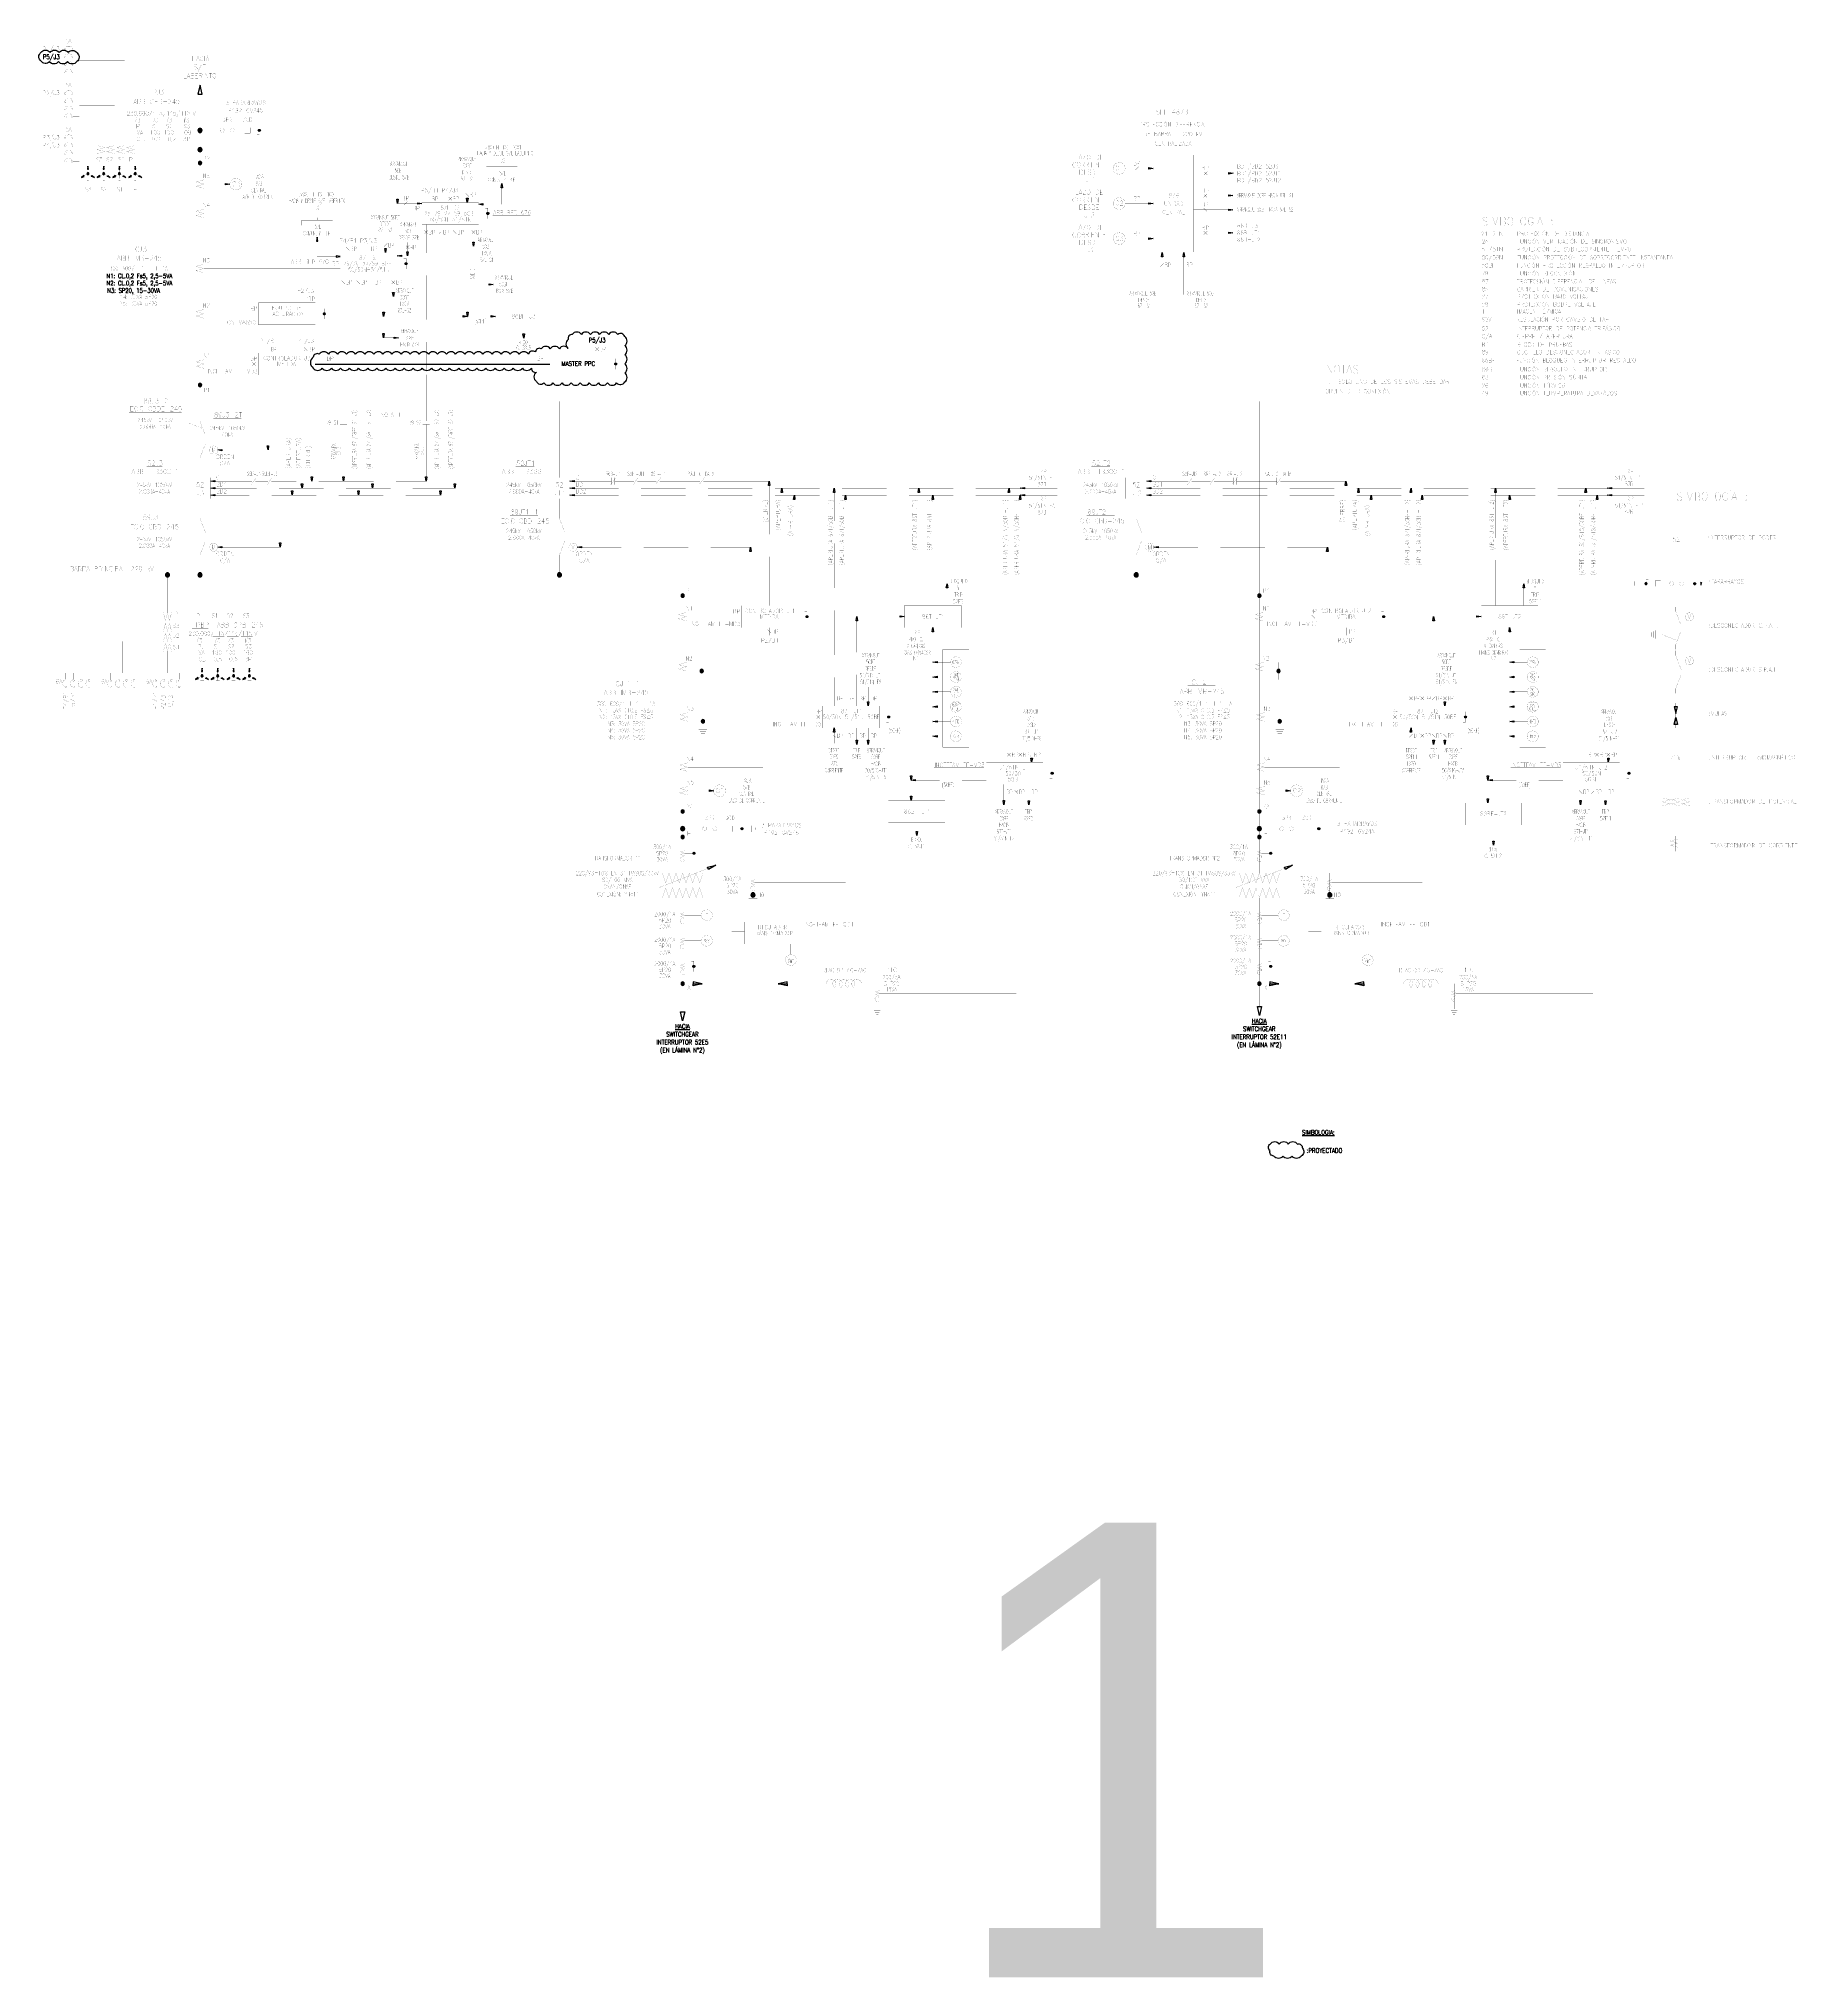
# Model space of a CAD drawing. Header units: millimetres. Extents: x -1355 to 3509, y -1443 to -567.
# Drawn here: x 2735 to 3509, y -1441 to -588 of the extents above; entities that cross this region are included whole.
import ezdxf
from ezdxf.enums import TextEntityAlignment as Align

# ---------------------------------------------------------------- set-up
doc = ezdxf.new("R2010")
doc.units = ezdxf.units.MM
doc.layers.add('ACEP-E-TEXTOS', color=3, linetype='Continuous')
doc.styles.add('ROMAND', font='romand')
doc.styles.add('Romans_0.85', font='romans.shx', dxfattribs={"width": 0.85})
doc.styles.get("Standard").update_dxf_attribs({"font": 'arial.ttf'})

msp = doc.modelspace()

# ---------------------------------------------------------------- linework, layer by layer
at = {"color": 0, "const_width": 0.045}
for points in [[(2747.85, -588.3), (2747.76, -588.13), (2747.53, -588.03), (2747.4, -588.03), (2747.17, -588.13), (2747.03, -588.4), (2746.95, -588.84), (2746.95, -589.29), (2747.03, -589.61), (2747.17, -589.79), (2747.4, -589.88), (2747.49, -589.88), (2747.71, -589.79), (2747.85, -589.61), (2747.94, -589.39), (2747.94, -589.29), (2747.85, -589.02), (2747.71, -588.84), (2747.49, -588.75), (2747.4, -588.75), (2747.17, -588.84), (2747.03, -589.02), (2746.95, -589.29)], [(2748.21, -589.88), (2748.79, -588.03), (2749.42, -589.88)], [(2737.13, -593.22), (2737.13, -591.37), (2737.76, -591.37), (2737.98, -591.46), (2738.07, -591.55), (2738.16, -591.72), (2738.16, -591.95), (2738.07, -592.14), (2737.98, -592.22), (2737.76, -592.31), (2737.13, -592.31)], [(2738.84, -591.72), (2738.98, -591.64), (2739.2, -591.37), (2739.2, -593.22)], [(2741.36, -591.01), (2740.01, -593.8)], [(2742.4, -591.37), (2742.4, -592.76), (2742.31, -593.03), (2742.26, -593.12), (2742.08, -593.22), (2741.95, -593.22), (2741.81, -593.12), (2741.72, -593.03), (2741.63, -592.76), (2741.63, -592.58)], [(2743.07, -591.37), (2743.88, -591.37), (2743.43, -592.04), (2743.66, -592.04), (2743.76, -592.1), (2743.98, -592.47), (2743.88, -592.95), (2743.51, -593.23), (2743.07, -593.12), (2742.98, -593.03), (2742.89, -592.85)], [(2749.6, -591.72), (2749.2, -591.46), (2748.71, -591.23), (2748.16, -591.19), (2747.67, -591.23), (2747.17, -591.46), (2746.72, -591.72)], [(2749.6, -595.15), (2749.2, -594.84), (2748.71, -594.65), (2748.16, -594.57), (2747.67, -594.65), (2747.17, -594.84), (2746.72, -595.15)], [(2748.43, -589.11), (2749.2, -589.11)], [(2750.06, -592.58), (2752.89, -592.58)], [(2750.06, -595.96), (2752.89, -595.96)], [(2752.89, -606.19), (2752.89, -589.16)], [(2802.62, -595.52), (2802.62, -597.72)], [(2802.62, -596.55), (2803.88, -596.55)], [(2803.88, -595.52), (2803.88, -597.72)], [(2804.33, -597.72), (2805, -595.52), (2805.73, -597.72)], [(2807.43, -596.06), (2807.35, -595.83), (2807.16, -595.6), (2807.05, -595.53), (2806.55, -595.54), (2806.21, -595.94), (2806.17, -596.06), (2806.08, -596.37), (2806.08, -596.86), (2806.12, -597), (2806.42, -597.6), (2807.03, -597.71), (2807.16, -597.63), (2807.35, -597.41), (2807.43, -597.18)], [(2808.07, -595.52), (2808.07, -597.72)], [(2808.52, -597.72), (2809.24, -595.52), (2809.92, -597.72)], [(2749.6, -598.53), (2749.2, -598.26), (2748.71, -598.03), (2748.16, -597.99), (2747.67, -598.03), (2747.17, -598.26), (2746.72, -598.53)], [(2749.6, -601.95), (2749.2, -601.64), (2748.71, -601.46), (2748.16, -601.37), (2747.67, -601.46), (2747.17, -601.64), (2746.72, -601.95)], [(2750.06, -599.38), (2752.89, -599.38)], [(2750.06, -602.76), (2752.89, -602.76)], [(2772.8, -597.68), (2752.89, -597.68)], [(2772.8, -634.93), (2772.8, -597.68)], [(2798.92, -603.08), (2798.92, -605.29), (2800, -605.29)], [(2800.19, -605.29), (2800.9, -603.08), (2801.62, -605.29)], [(2800.46, -604.57), (2801.35, -604.57)], [(2801.99, -598.17), (2809.73, -598.17)], [(2802.08, -605.29), (2802.08, -603.08), (2802.89, -603.08), (2803.16, -603.17), (2803.25, -603.31), (2803.34, -603.48), (2803.34, -603.71), (2803.25, -603.94), (2803.16, -604.03), (2802.89, -604.12), (2802.08, -604.12)], [(2802.89, -604.12), (2803.16, -604.25), (2803.25, -604.34), (2803.34, -604.57), (2803.34, -604.88), (2803.25, -605.06), (2803.16, -605.2), (2802.89, -605.29), (2802.08, -605.29)], [(2804.69, -599.61), (2804.51, -599.39), (2804.24, -599.3), (2804.09, -599.27), (2803.55, -599.48), (2803.56, -600.04), (2803.65, -600.15), (2803.79, -600.24), (2804.33, -600.47), (2804.51, -600.56), (2804.6, -600.65), (2804.69, -600.88), (2804.69, -601.19), (2804.51, -601.41), (2804.24, -601.51), (2803.88, -601.51), (2803.65, -601.41), (2803.47, -601.19)], [(2803.92, -605.29), (2803.92, -603.08), (2805.09, -603.08)], [(2803.92, -604.12), (2804.65, -604.12)], [(2803.92, -605.29), (2805.09, -605.29)], [(2804.55, -597), (2805.46, -597)], [(2806.76, -598.89), (2805.14, -602.22)], [(2805.63, -605.29), (2805.63, -603.08), (2806.45, -603.08), (2806.72, -603.17), (2806.81, -603.31), (2806.89, -603.48), (2806.89, -603.71), (2806.81, -603.94), (2806.72, -604.03), (2806.45, -604.12), (2805.63, -604.12)], [(2806.27, -604.12), (2806.89, -605.29)], [(2807.3, -601.51), (2807.3, -599.3), (2808.47, -599.3)], [(2807.3, -600.33), (2808.02, -600.33)], [(2807.3, -601.51), (2808.47, -601.51)], [(2807.53, -603.08), (2807.53, -605.29)], [(2808.25, -605.29), (2808.25, -603.08), (2809.46, -605.29), (2809.46, -603.08)], [(2808.79, -597), (2809.65, -597)], [(2809.92, -603.08), (2811.17, -603.08)], [(2810.54, -603.08), (2810.54, -605.29)], [(2737.13, -612.72), (2737.13, -610.87), (2737.76, -610.87), (2737.98, -610.96), (2738.07, -611.05), (2738.16, -611.23), (2738.16, -611.5), (2738.07, -611.68), (2737.98, -611.77), (2737.76, -611.82), (2737.13, -611.82)], [(2738.66, -611.32), (2738.66, -611.23), (2738.69, -611.13), (2738.98, -610.88), (2739.36, -610.92), (2739.56, -611.28), (2739.42, -611.71), (2739.33, -611.82), (2738.61, -612.72), (2739.65, -612.72)], [(2741.36, -610.51), (2740.01, -613.35)], [(2742.4, -610.87), (2742.4, -612.27), (2742.31, -612.54), (2742.26, -612.63), (2742.08, -612.72), (2741.95, -612.72), (2741.81, -612.63), (2741.72, -612.54), (2741.63, -612.27), (2741.63, -612.09)], [(2743.07, -610.87), (2743.88, -610.87), (2743.43, -611.6), (2743.66, -611.6), (2743.76, -611.64), (2743.98, -612), (2743.88, -612.47), (2743.5, -612.74), (2743.07, -612.63), (2742.98, -612.54), (2742.89, -612.36)], [(2749.6, -611.23), (2749.2, -610.96), (2748.71, -610.78), (2748.16, -610.69), (2747.67, -610.78), (2747.17, -610.96), (2746.72, -611.23)], [(2747.85, -607.68), (2747.76, -607.49), (2747.53, -607.41), (2747.4, -607.41), (2747.17, -607.49), (2747.03, -607.72), (2746.95, -608.17), (2746.95, -608.62), (2747.03, -608.98), (2747.17, -609.16), (2747.4, -609.21), (2747.49, -609.21), (2747.71, -609.16), (2747.85, -608.98), (2747.94, -608.71), (2747.94, -608.62), (2747.85, -608.35), (2747.71, -608.17), (2747.49, -608.08), (2747.4, -608.08), (2747.17, -608.17), (2747.03, -608.35), (2746.95, -608.62)], [(2748.21, -609.21), (2748.79, -607.41), (2749.42, -609.21)], [(2748.43, -608.62), (2749.2, -608.62)], [(2750.06, -612.09), (2752.89, -612.09)], [(2752.89, -625.69), (2752.89, -608.71)], [(2783.35, -612.99), (2789.88, -612.99)], [(2783.71, -610.37), (2784.97, -610.37)], [(2784.34, -610.37), (2784.34, -612.54)], [(2785.42, -612.54), (2785.42, -610.37), (2786.23, -610.37), (2786.5, -610.47), (2786.59, -610.56), (2786.68, -610.78), (2786.68, -611.1), (2786.59, -611.32), (2786.5, -611.41), (2786.23, -611.5), (2785.42, -611.5)], [(2787.99, -610.37), (2787.99, -612.04), (2787.9, -612.36), (2787.81, -612.45), (2787.67, -612.54), (2787.49, -612.54), (2787.31, -612.45), (2787.22, -612.36), (2787.13, -612.04), (2787.13, -611.82)], [(2788.8, -610.37), (2789.79, -610.37), (2789.25, -611.19), (2789.52, -611.19), (2789.7, -611.32), (2789.79, -611.41), (2789.88, -611.73), (2789.88, -611.95), (2789.79, -612.22), (2789.61, -612.45), (2789.34, -612.54), (2789.07, -612.54), (2788.8, -612.45), (2788.71, -612.36), (2788.62, -612.14)], [(2805.95, -608.4), (2805.95, -756.32)], [(2749.6, -614.65), (2749.2, -614.34), (2748.71, -614.16), (2748.16, -614.11), (2747.67, -614.16), (2747.17, -614.34), (2746.72, -614.65)], [(2749.6, -618.03), (2749.2, -617.76), (2748.71, -617.58), (2748.16, -617.49), (2747.67, -617.58), (2747.17, -617.76), (2746.72, -618.03)], [(2749.6, -621.46), (2749.2, -621.14), (2748.71, -620.96), (2748.16, -620.92), (2747.67, -620.96), (2747.17, -621.14), (2746.72, -621.46)], [(2750.06, -615.51), (2752.89, -615.51)], [(2750.06, -618.89), (2752.89, -618.89)], [(2750.06, -622.31), (2752.89, -622.31)], [(2768.43, -617.18), (2752.89, -617.18)], [(2768.43, -634.93), (2768.43, -617.18)], [(2774.03, -620.33), (2774.03, -620.24), (2774.11, -620.06), (2774.16, -619.97), (2774.34, -619.88), (2774.61, -619.88), (2774.79, -619.97), (2774.84, -620.06), (2774.92, -620.24), (2774.92, -620.37), (2774.84, -620.56), (2774.7, -620.83), (2773.93, -621.73), (2774.97, -621.73)], [(2775.6, -619.88), (2776.41, -619.88), (2775.96, -620.56), (2776.19, -620.56), (2776.29, -620.61), (2776.5, -620.98), (2776.41, -621.47), (2776.04, -621.74), (2775.61, -621.64), (2775.51, -621.55), (2775.42, -621.37)], [(2776.32, -617.09), (2796.86, -617.09)], [(2776.73, -616.64), (2777.45, -614.43), (2778.12, -616.64)], [(2777, -615.87), (2777.85, -615.87)], [(2778.57, -616.64), (2778.57, -614.43), (2779.38, -614.43), (2779.65, -614.52), (2779.74, -614.61), (2779.84, -614.84), (2779.84, -615.06), (2779.74, -615.24), (2779.65, -615.37), (2779.38, -615.47), (2778.57, -615.47)], [(2779.38, -615.47), (2779.65, -615.56), (2779.74, -615.69), (2779.84, -615.87), (2779.84, -616.19), (2779.74, -616.41), (2779.65, -616.5), (2779.38, -616.64), (2778.57, -616.64)], [(2780.46, -616.64), (2780.46, -614.43), (2781.27, -614.43), (2781.54, -614.52), (2781.64, -614.61), (2781.73, -614.84), (2781.73, -615.06), (2781.64, -615.24), (2781.54, -615.37), (2781.27, -615.47), (2780.46, -615.47)], [(2781.27, -615.47), (2781.54, -615.56), (2781.64, -615.69), (2781.73, -615.87), (2781.73, -616.19), (2781.64, -616.41), (2781.54, -616.5), (2781.27, -616.64), (2780.46, -616.64)], [(2784.66, -622.04), (2783.26, -622.04)], [(2784.88, -619.52), (2783.53, -622.31)], [(2785.46, -614.92), (2785.38, -614.75), (2785.19, -614.52), (2785.08, -614.45), (2784.59, -614.45), (2784.25, -614.82), (2784.2, -614.92), (2784.11, -615.24), (2784.11, -615.78), (2784.2, -616.1), (2784.3, -616.32), (2784.47, -616.5), (2784.65, -616.64), (2785.01, -616.64), (2785.19, -616.5), (2785.38, -616.32), (2785.46, -616.1)], [(2784.34, -621.95), (2789.47, -621.95)], [(2785.46, -620.24), (2785.65, -620.15), (2785.87, -619.88), (2785.87, -621.73)], [(2786.1, -616.64), (2786.1, -614.43), (2786.91, -614.43), (2787.18, -614.52), (2787.27, -614.61), (2787.36, -614.84), (2787.36, -615.15), (2787.27, -615.37), (2787.18, -615.47), (2786.91, -615.56), (2786.1, -615.56)], [(2786.95, -620.24), (2787.13, -620.15), (2787.36, -619.88), (2787.36, -621.73)], [(2787.94, -616.64), (2787.94, -614.43), (2788.76, -614.43), (2789.03, -614.52), (2789.11, -614.61), (2789.2, -614.84), (2789.2, -615.06), (2789.11, -615.24), (2789.03, -615.37), (2788.76, -615.47), (2787.94, -615.47)], [(2788.76, -615.47), (2789.03, -615.56), (2789.11, -615.69), (2789.2, -615.87), (2789.2, -616.19), (2789.11, -616.41), (2789.03, -616.5), (2788.76, -616.64), (2787.94, -616.64)], [(2789.11, -619.88), (2788.39, -619.88), (2788.3, -620.65), (2788.39, -620.56), (2788.53, -620.49), (2789.1, -620.58), (2789.28, -621.16), (2789, -621.69), (2788.43, -621.64), (2788.3, -621.55), (2788.26, -621.37)], [(2791, -619.52), (2789.65, -622.31)], [(2789.84, -615.69), (2791.46, -615.69)], [(2790.6, -621.95), (2795.73, -621.95)], [(2791.59, -620.24), (2791.73, -620.15), (2791.95, -619.88), (2791.95, -621.73)], [(2792.18, -614.92), (2792.18, -614.84), (2792.27, -614.61), (2792.36, -614.52), (2792.54, -614.43), (2792.85, -614.43), (2793.03, -614.52), (2793.12, -614.61), (2793.21, -614.84), (2793.21, -615.06), (2793.12, -615.24), (2792.94, -615.56), (2792.08, -616.64), (2793.3, -616.64)], [(2793.08, -620.24), (2793.21, -620.15), (2793.44, -619.88), (2793.44, -621.73)], [(2794.74, -614.43), (2793.84, -615.87), (2795.19, -615.87)], [(2795.24, -619.88), (2794.47, -619.88), (2794.43, -620.65), (2794.47, -620.56), (2794.7, -620.47), (2794.92, -620.47), (2795.15, -620.56), (2795.28, -620.74), (2795.38, -621.01), (2795.38, -621.19), (2795.28, -621.46), (2795.15, -621.64), (2794.92, -621.73), (2794.7, -621.73), (2794.47, -621.64), (2794.43, -621.55), (2794.34, -621.37)], [(2794.74, -614.43), (2794.74, -616.64)], [(2796.73, -614.43), (2795.83, -614.43), (2795.73, -615.37), (2795.83, -615.24), (2796, -615.17), (2796.69, -615.29), (2796.9, -615.97), (2796.56, -616.59), (2795.88, -616.53), (2795.73, -616.41), (2795.65, -616.19)], [(2797.08, -619.52), (2795.73, -622.31)], [(2796.81, -621.95), (2801.95, -621.95)], [(2797.67, -620.24), (2797.85, -620.15), (2798.08, -619.88), (2798.08, -621.73)], [(2799.16, -620.24), (2799.34, -620.15), (2799.57, -619.88), (2799.57, -621.73)], [(2801.32, -619.88), (2800.6, -619.88), (2800.51, -620.65), (2800.6, -620.56), (2800.74, -620.49), (2801.31, -620.58), (2801.5, -621.16), (2801.21, -621.69), (2800.64, -621.64), (2800.51, -621.55), (2800.42, -621.37)], [(2802.81, -619.88), (2803.39, -621.73), (2804.03, -619.88)], [(2816.89, -617.41), (2834.69, -617.41)], [(2817.48, -615.2), (2818.29, -615.2), (2817.84, -615.87), (2818.07, -615.87), (2818.25, -615.96), (2818.29, -616.06), (2818.38, -616.33), (2818.38, -616.51), (2818.29, -616.78), (2818.16, -616.95), (2817.93, -617.05), (2817.7, -617.05), (2817.48, -616.95), (2817.39, -616.87), (2817.35, -616.68)], [(2818.11, -620.79), (2833.43, -620.79)], [(2818.65, -620.42), (2818.65, -618.58), (2819.33, -618.58), (2819.55, -618.67), (2819.6, -618.75), (2819.69, -618.94), (2819.69, -619.21), (2819.6, -619.34), (2819.55, -619.43), (2819.33, -619.53), (2818.65, -619.53)], [(2820.36, -618.94), (2820.5, -618.85), (2820.73, -618.58), (2820.73, -620.42)], [(2820.46, -617.05), (2820.46, -615.2), (2821.13, -615.2), (2821.35, -615.29), (2821.45, -615.38), (2821.49, -615.52), (2821.49, -615.79), (2821.45, -615.96), (2821.35, -616.06), (2821.13, -616.15), (2820.46, -616.15)], [(2822.57, -619.21), (2822.53, -619.43), (2822.35, -619.61), (2822.12, -619.71), (2822.08, -619.71), (2821.85, -619.61), (2821.67, -619.43), (2821.62, -619.21), (2821.62, -619.12), (2821.67, -618.85), (2821.85, -618.67), (2822.08, -618.58), (2822.12, -618.58), (2822.35, -618.67), (2822.53, -618.85), (2822.57, -619.21), (2822.57, -619.61), (2822.53, -620.06), (2822.35, -620.33), (2822.12, -620.42), (2821.99, -620.42), (2821.76, -620.33), (2821.67, -620.15)], [(2821.81, -617.05), (2822.39, -615.2), (2822.97, -617.05)], [(2822.03, -616.41), (2822.75, -616.41)], [(2823.2, -619.03), (2823.2, -618.94), (2823.25, -618.75), (2823.34, -618.67), (2823.47, -618.58), (2823.79, -618.58), (2823.93, -618.67), (2824.01, -618.75), (2824.06, -618.94), (2824.06, -619.12), (2824.01, -619.25), (2823.83, -619.53), (2823.11, -620.42), (2824.15, -620.42)], [(2823.39, -617.05), (2823.39, -615.2), (2824.06, -615.2), (2824.17, -615.24), (2824.43, -615.63), (2824.17, -616.01), (2824.06, -616.06), (2823.39, -616.06)], [(2823.88, -616.06), (2824.42, -617.05)], [(2824.69, -617.05), (2825.32, -615.2), (2825.9, -617.05)], [(2824.69, -619.61), (2826, -619.61)], [(2824.92, -616.41), (2825.68, -616.41)], [(2826.27, -617.05), (2826.27, -615.2), (2826.94, -615.2), (2827.17, -615.29), (2827.26, -615.38), (2827.3, -615.52), (2827.3, -615.69), (2827.26, -615.87), (2827.17, -615.96), (2826.94, -616.06), (2826.27, -616.06)], [(2827.66, -619.03), (2827.57, -618.85), (2827.43, -618.67), (2827.32, -618.6), (2826.8, -618.67), (2826.57, -619.14), (2826.54, -619.25), (2826.54, -619.71), (2826.62, -619.98), (2826.67, -620.15), (2826.81, -620.33), (2826.99, -620.42), (2827.26, -620.42), (2827.43, -620.33), (2827.57, -620.15), (2827.66, -619.98), (2827.66, -619.71), (2827.26, -619.71)], [(2826.81, -616.06), (2827.3, -617.05)], [(2827.84, -617.05), (2827.84, -615.2), (2828.52, -615.2), (2828.74, -615.29), (2828.79, -615.38), (2828.88, -615.52), (2828.88, -615.69), (2828.79, -615.87), (2828.74, -615.96), (2828.52, -616.06), (2827.84, -616.06)], [(2827.93, -618.58), (2828.52, -620.42), (2829.15, -618.58)], [(2828.34, -616.06), (2828.88, -617.05)], [(2829.19, -617.05), (2829.78, -615.2), (2830.36, -617.05)], [(2829.37, -616.41), (2830.14, -616.41)], [(2829.51, -619.03), (2829.51, -618.94), (2829.6, -618.75), (2829.65, -618.67), (2829.82, -618.58), (2830.09, -618.58), (2830.23, -618.67), (2830.32, -618.75), (2830.41, -618.94), (2830.41, -619.12), (2830.32, -619.25), (2830.19, -619.53), (2829.42, -620.42), (2830.46, -620.42)], [(2830.5, -615.2), (2831.08, -616.06), (2831.08, -617.05)], [(2831.67, -618.58), (2830.9, -619.79), (2832.03, -619.79)], [(2831.72, -615.2), (2831.08, -616.06)], [(2831.67, -618.58), (2831.67, -620.42)], [(2833.29, -618.58), (2832.57, -618.58), (2832.48, -619.34), (2832.57, -619.25), (2832.73, -619.2), (2833.3, -619.32), (2833.47, -619.89), (2833.16, -620.39), (2832.6, -620.34), (2832.48, -620.25), (2832.39, -620.06)], [(2834.69, -615.47), (2834.51, -615.29), (2834.33, -615.2), (2834.01, -615.2), (2833.79, -615.29), (2833.66, -615.47), (2833.66, -615.6), (2833.7, -615.79), (2833.79, -615.87), (2833.93, -615.96), (2834.37, -616.15), (2834.49, -616.22), (2834.68, -616.78), (2834.16, -617.07), (2834.01, -617.05), (2833.79, -616.95), (2833.66, -616.78)], [(3226.19, -621.77), (3240.34, -621.77)], [(3227.99, -619.43), (3227.82, -619.2), (3227.54, -619.11), (3227.23, -619.11), (3226.96, -619.2), (3226.78, -619.43), (3226.78, -619.61), (3226.87, -619.83), (3226.96, -619.92), (3227.14, -620.06), (3227.63, -620.24), (3227.78, -620.33), (3227.99, -620.97), (3227.4, -621.34), (3227.23, -621.32), (3226.96, -621.19), (3226.78, -621.01)], [(3228.62, -621.32), (3228.62, -619.11), (3229.8, -619.11)], [(3228.62, -620.15), (3229.35, -620.15)], [(3228.62, -621.32), (3229.8, -621.32)], [(3230.34, -619.11), (3230.34, -621.32), (3231.42, -621.32)], [(3234.52, -619.11), (3233.62, -620.56), (3234.98, -620.56)], [(3234.52, -619.11), (3234.52, -621.32)], [(3237.59, -621.32), (3238.45, -619.11), (3237.23, -619.11)], [(3239.08, -621.32), (3239.08, -619.11), (3239.89, -619.11), (3240.16, -619.2), (3240.25, -619.34), (3240.34, -619.52), (3240.34, -619.75), (3240.25, -619.92), (3240.16, -620.06), (3239.89, -620.15), (3239.08, -620.15)], [(3239.89, -620.15), (3240.16, -620.24), (3240.25, -620.38), (3240.34, -620.56), (3240.34, -620.87), (3240.25, -621.09), (3240.16, -621.19), (3239.89, -621.32), (3239.08, -621.32)], [(2737.13, -632.22), (2737.13, -630.38), (2737.76, -630.38), (2737.98, -630.47), (2738.07, -630.56), (2738.16, -630.74), (2738.16, -631.01), (2738.07, -631.19), (2737.98, -631.28), (2737.76, -631.37), (2737.13, -631.37)], [(2738.75, -630.38), (2739.56, -630.38), (2739.11, -631.1), (2739.33, -631.1), (2739.44, -631.15), (2739.65, -631.51), (2739.55, -631.97), (2739.18, -632.24), (2738.75, -632.13), (2738.66, -632.04), (2738.61, -631.86)], [(2741.36, -630.06), (2740.01, -632.85)], [(2742.4, -630.38), (2742.4, -631.77), (2742.31, -632.04), (2742.26, -632.13), (2742.08, -632.22), (2741.95, -632.22), (2741.81, -632.13), (2741.72, -632.04), (2741.63, -631.77), (2741.63, -631.64)], [(2743.07, -630.38), (2743.88, -630.38), (2743.43, -631.1), (2743.66, -631.1), (2743.76, -631.15), (2743.98, -631.51), (2743.88, -631.97), (2743.5, -632.24), (2743.07, -632.13), (2742.98, -632.04), (2742.89, -631.86)], [(2749.6, -630.78), (2749.2, -630.47), (2748.71, -630.29), (2748.16, -630.2), (2747.67, -630.29), (2747.17, -630.47), (2746.72, -630.78)], [(2747.85, -627.18), (2747.76, -627), (2747.53, -626.91), (2747.4, -626.91), (2747.17, -627), (2747.03, -627.27), (2746.95, -627.68), (2746.95, -628.12), (2747.03, -628.48), (2747.17, -628.67), (2747.4, -628.75), (2747.49, -628.75), (2747.71, -628.67), (2747.85, -628.48), (2747.94, -628.22), (2747.94, -628.12), (2747.85, -627.85), (2747.71, -627.68), (2747.49, -627.58), (2747.4, -627.58), (2747.17, -627.68), (2747.03, -627.85), (2746.95, -628.12)], [(2748.21, -628.75), (2748.79, -626.91), (2749.42, -628.75)], [(2748.43, -628.12), (2749.2, -628.12)], [(2752.89, -645.2), (2752.89, -628.22)], [(2777.45, -623.12), (2777.45, -624.75), (2778.21, -622.49), (2779.97, -622.49)], [(2778.17, -627.31), (2778.17, -625.47), (2778.84, -625.47), (2779.07, -625.56), (2779.16, -625.65), (2779.2, -625.83), (2779.2, -626.1), (2779.16, -626.23), (2779.07, -626.32), (2778.84, -626.41), (2778.17, -626.41)], [(2778.21, -628.26), (2778.8, -630.06), (2779.38, -628.26)], [(2778.62, -622.85), (2779.47, -622.85), (2779.03, -623.57), (2779.25, -623.57), (2779.38, -623.67), (2779.47, -623.71), (2779.52, -623.98), (2779.52, -624.16), (2779.47, -624.43), (2779.3, -624.61), (2779.07, -624.7), (2778.84, -624.7), (2778.62, -624.61), (2778.57, -624.52), (2778.48, -624.34)], [(2779.57, -630.06), (2780.15, -628.26), (2780.73, -630.06)], [(2779.74, -629.48), (2780.51, -629.48)], [(2784.38, -628.58), (2784.52, -628.48), (2784.74, -628.26), (2784.74, -630.06)], [(2786.14, -625.74), (2786, -625.56), (2785.78, -625.47), (2785.46, -625.47), (2785.24, -625.56), (2785.11, -625.74), (2785.11, -625.92), (2785.19, -626.1), (2785.24, -626.14), (2785.42, -626.23), (2785.87, -626.41), (2786, -626.5), (2786.05, -626.6), (2786.14, -626.77), (2786.14, -627.04), (2786, -627.22), (2785.78, -627.31), (2785.46, -627.31), (2785.24, -627.22), (2785.11, -627.04)], [(2785.42, -623.12), (2785.42, -624.75), (2786.19, -622.49), (2787.94, -622.49)], [(2786.59, -622.85), (2787.45, -622.85), (2787, -623.57), (2787.22, -623.57), (2787.36, -623.67), (2787.45, -623.71), (2787.49, -623.98), (2787.49, -624.16), (2787.45, -624.43), (2787.27, -624.61), (2787.04, -624.7), (2786.81, -624.7), (2786.59, -624.61), (2786.54, -624.52), (2786.46, -624.34)], [(2786.81, -625.83), (2786.95, -625.74), (2787.18, -625.47), (2787.18, -627.31)], [(2790.42, -628.58), (2790.56, -628.48), (2790.78, -628.26), (2790.78, -630.06)], [(2792.27, -625.74), (2792.08, -625.56), (2791.86, -625.47), (2791.59, -625.47), (2791.37, -625.56), (2791.19, -625.74), (2791.19, -625.92), (2791.27, -626.1), (2791.37, -626.14), (2791.5, -626.23), (2791.95, -626.41), (2792.07, -626.49), (2792.26, -627.03), (2791.75, -627.34), (2791.59, -627.31), (2791.37, -627.22), (2791.19, -627.04)], [(2791.37, -623.12), (2791.37, -624.75), (2792.13, -622.49), (2793.89, -622.49)], [(2792.58, -622.85), (2793.39, -622.85), (2792.94, -623.57), (2793.17, -623.57), (2793.3, -623.67), (2793.39, -623.71), (2793.48, -623.98), (2793.48, -624.16), (2793.39, -624.43), (2793.26, -624.61), (2793.03, -624.7), (2792.81, -624.7), (2792.58, -624.61), (2792.49, -624.52), (2792.4, -624.34)], [(2792.76, -625.92), (2792.76, -625.83), (2792.85, -625.65), (2792.9, -625.56), (2793.08, -625.47), (2793.35, -625.47), (2793.53, -625.56), (2793.57, -625.65), (2793.66, -625.83), (2793.66, -626.01), (2793.57, -626.14), (2793.44, -626.41), (2792.72, -627.31), (2793.76, -627.31)], [(2797.99, -628.58), (2798.17, -628.48), (2798.35, -628.26), (2798.35, -630.06)], [(2799.92, -625.74), (2799.74, -625.56), (2799.52, -625.47), (2799.25, -625.47), (2799.03, -625.56), (2798.89, -625.74), (2798.89, -625.92), (2798.93, -626.1), (2799.03, -626.14), (2799.16, -626.23), (2799.61, -626.41), (2799.73, -626.49), (2799.92, -627.03), (2799.41, -627.34), (2799.25, -627.31), (2799.03, -627.22), (2798.89, -627.04)], [(2798.98, -623.12), (2798.98, -624.75), (2799.74, -622.49), (2801.46, -622.49)], [(2800.15, -622.85), (2800.96, -622.85), (2800.51, -623.57), (2800.73, -623.57), (2800.92, -623.67), (2800.96, -623.71), (2801.05, -623.98), (2801.05, -624.16), (2800.96, -624.43), (2800.83, -624.61), (2800.6, -624.7), (2800.38, -624.7), (2800.15, -624.61), (2800.06, -624.52), (2800.01, -624.34)], [(2800.51, -625.47), (2801.32, -625.47), (2800.87, -626.14), (2801.1, -626.14), (2801.2, -626.2), (2801.41, -626.56), (2801.32, -627.05), (2800.94, -627.33), (2800.52, -627.22), (2800.42, -627.13), (2800.38, -626.95)], [(2805.95, -628.26), (2814.78, -628.26)], [(2816.22, -622.54), (2816.94, -622.54), (2816.54, -623.26), (2816.72, -623.26), (2816.85, -623.35), (2816.94, -623.4), (2816.99, -623.67), (2817.01, -623.82), (2816.72, -624.35), (2816.21, -624.3), (2816.13, -624.21), (2816.08, -624.03)], [(2817.43, -624.39), (2817.43, -622.54), (2818.07, -622.54), (2818.25, -622.63), (2818.29, -622.72), (2818.38, -622.91), (2818.38, -623.17), (2818.29, -623.35), (2818.25, -623.4), (2818.07, -623.49), (2817.43, -623.49)], [(2818.83, -624.39), (2818.83, -622.54), (2819.42, -622.54), (2819.65, -622.63), (2819.69, -622.72), (2819.73, -622.91), (2819.73, -623.08), (2819.69, -623.26), (2819.65, -623.35), (2819.42, -623.4), (2818.83, -623.4)], [(2819.28, -623.4), (2819.73, -624.39)], [(2821.08, -628.26), (2825.59, -628.26)], [(2825.09, -622.54), (2825.81, -622.54), (2825.41, -623.26), (2825.63, -623.26), (2825.77, -623.35), (2825.81, -623.4), (2825.9, -623.67), (2825.9, -623.85), (2825.81, -624.12), (2825.68, -624.3), (2825.5, -624.39), (2825.28, -624.39), (2825.09, -624.3), (2825.05, -624.21), (2824.96, -624.03)], [(2827.26, -622.99), (2827.21, -622.81), (2827.08, -622.63), (2826.94, -622.54), (2826.67, -622.54), (2826.54, -622.63), (2826.4, -622.81), (2826.35, -622.99), (2826.27, -623.26), (2826.27, -623.67), (2826.35, -623.94), (2826.4, -624.12), (2826.54, -624.3), (2826.67, -624.39), (2826.94, -624.39), (2827.08, -624.3), (2827.21, -624.12), (2827.26, -623.94)], [(2828.02, -628.26), (2835.55, -628.26)], [(2832.03, -626.33), (2831, -626.33)], [(2832.03, -630.2), (2831, -630.2)], [(2832.03, -626.33), (2832.03, -630.2)], [(2835.55, -630.11), (2835.55, -626.41)], [(2836.4, -629.66), (2836.4, -626.87)], [(2837.3, -629.21), (2837.3, -627.32)], [(2838.16, -628.76), (2838.16, -627.76)], [(3219.16, -626.46), (3219.16, -624.61), (3219.84, -624.61), (3220.07, -624.7), (3220.16, -624.79), (3220.2, -624.97), (3220.2, -625.24), (3220.16, -625.42), (3220.07, -625.51), (3219.84, -625.6), (3219.16, -625.6)], [(3220.74, -626.46), (3220.74, -624.61), (3221.42, -624.61), (3221.64, -624.7), (3221.78, -624.97), (3221.78, -625.15), (3221.64, -625.42), (3221.42, -625.51), (3220.74, -625.51)], [(3221.24, -625.51), (3221.78, -626.46)], [(3222.99, -630.73), (3222.99, -628.93), (3223.99, -628.93)], [(3222.99, -629.79), (3223.62, -629.79)], [(3222.99, -630.73), (3223.99, -630.73)], [(3223.72, -624.61), (3224.75, -624.61)], [(3224.26, -624.61), (3224.26, -626.46)], [(3225.11, -626.46), (3225.11, -624.61), (3226.1, -624.61)], [(3225.11, -625.51), (3225.74, -625.51)], [(3225.11, -626.46), (3226.1, -626.46)], [(3225.97, -630.73), (3225.97, -628.93), (3226.64, -628.93), (3226.87, -628.98), (3226.96, -629.07), (3227.05, -629.25), (3227.05, -629.43), (3226.96, -629.61), (3226.87, -629.7), (3226.64, -629.79), (3225.97, -629.79)], [(3226.64, -629.79), (3226.87, -629.88), (3226.96, -629.97), (3227.05, -630.15), (3227.05, -630.42), (3226.96, -630.56), (3226.87, -630.65), (3226.64, -630.73), (3225.97, -630.73)], [(3227.59, -625.06), (3227.5, -624.88), (3227.36, -624.7), (3227.23, -624.61), (3226.91, -624.61), (3226.78, -624.7), (3226.6, -624.88), (3226.55, -625.06), (3226.46, -625.33), (3226.46, -625.78), (3226.55, -626.01), (3226.6, -626.19), (3226.78, -626.36), (3226.91, -626.46), (3227.23, -626.46), (3227.36, -626.36), (3227.5, -626.19), (3227.59, -626.01)], [(3227.32, -630.73), (3227.9, -628.93), (3228.53, -630.73)], [(3227.54, -630.15), (3228.31, -630.15)], [(3229.16, -625.06), (3229.08, -624.88), (3228.94, -624.7), (3228.84, -624.63), (3228.42, -624.63), (3228.12, -624.96), (3228.08, -625.06), (3228.04, -625.33), (3228.04, -625.78), (3228.05, -625.9), (3228.32, -626.37), (3228.83, -626.44), (3228.94, -626.36), (3229.08, -626.19), (3229.16, -626.01)], [(3228.89, -630.73), (3228.89, -628.93), (3229.57, -628.93), (3229.8, -628.98), (3229.93, -629.25), (3229.93, -629.43), (3229.8, -629.7), (3229.57, -629.79), (3228.89, -629.79)], [(3229.39, -629.79), (3229.93, -630.73)], [(3229.66, -624.61), (3229.66, -626.46)], [(3230.43, -624.61), (3231.01, -624.29)], [(3230.47, -630.73), (3230.47, -628.93), (3231.1, -628.93), (3231.33, -628.98), (3231.42, -629.07), (3231.51, -629.25), (3231.51, -629.43), (3231.42, -629.61), (3231.33, -629.7), (3231.1, -629.79), (3230.47, -629.79)], [(3230.97, -629.79), (3231.51, -630.73)], [(3231.78, -630.73), (3232.36, -628.93), (3232.99, -630.73)], [(3231.82, -626.46), (3231.82, -624.61), (3232.86, -626.46), (3232.86, -624.61)], [(3232, -630.15), (3232.77, -630.15)], [(3234.93, -629.97), (3236.24, -629.97)], [(3236.6, -624.61), (3236.6, -626.46)], [(3237.18, -626.46), (3237.18, -624.61), (3238.13, -624.61)], [(3237.18, -625.51), (3237.77, -625.51)], [(3238.4, -629.34), (3238.4, -629.25), (3238.49, -629.07), (3238.58, -628.98), (3238.72, -628.93), (3238.99, -628.93), (3239.16, -628.98), (3239.3, -629.25), (3239.3, -629.43), (3239.07, -629.88), (3238.36, -630.73), (3239.39, -630.73)], [(3238.53, -626.46), (3238.53, -624.61), (3239.48, -624.61)], [(3238.53, -625.51), (3239.12, -625.51)], [(3238.53, -626.46), (3239.48, -626.46)], [(3239.89, -629.34), (3239.89, -629.25), (3239.98, -629.07), (3240.06, -628.98), (3240.2, -628.93), (3240.52, -628.93), (3240.65, -628.98), (3240.79, -629.25), (3240.79, -629.43), (3240.56, -629.88), (3239.84, -630.73), (3240.88, -630.73)], [(3239.93, -626.46), (3239.93, -624.61), (3240.61, -624.61), (3240.83, -624.7), (3240.92, -624.79), (3240.97, -624.97), (3240.97, -625.15), (3240.92, -625.33), (3240.83, -625.42), (3240.61, -625.51), (3239.93, -625.51)], [(3240.47, -625.51), (3240.97, -626.46)], [(3241.51, -626.46), (3241.51, -624.61), (3242.45, -624.61)], [(3241.51, -625.51), (3242.09, -625.51)], [(3241.51, -626.46), (3242.45, -626.46)], [(3242.9, -626.46), (3242.9, -624.61), (3243.94, -626.46), (3243.94, -624.61)], [(3244.44, -628.93), (3244.44, -630.73)], [(3245.2, -629.52), (3244.44, -630.42)], [(3245.61, -625.06), (3245.52, -624.88), (3245.38, -624.7), (3245.2, -624.61), (3244.93, -624.61), (3244.8, -624.7), (3244.62, -624.88), (3244.57, -625.06), (3244.48, -625.33), (3244.48, -625.78), (3244.51, -625.89), (3244.78, -626.36), (3245.27, -626.43), (3245.38, -626.36), (3245.52, -626.19), (3245.61, -626.01)], [(3244.75, -630.06), (3245.25, -630.73)], [(3245.47, -628.93), (3246.06, -630.73), (3246.69, -628.93)], [(3246.1, -624.61), (3246.1, -626.46)], [(3246.51, -626.46), (3247.09, -624.61), (3247.68, -626.46)], [(3246.69, -625.87), (3247.45, -625.87)], [(3248.04, -624.61), (3248.04, -626.46), (3248.94, -626.46)], [(2737.13, -635.65), (2737.13, -633.8), (2737.76, -633.8), (2737.98, -633.89), (2738.07, -633.98), (2738.16, -634.16), (2738.16, -634.39), (2738.07, -634.57), (2737.98, -634.66), (2737.76, -634.75), (2737.13, -634.75)], [(2739.33, -633.8), (2738.61, -635.02), (2739.69, -635.02)], [(2739.33, -633.8), (2739.33, -635.65)], [(2741.36, -633.44), (2740.01, -636.23)], [(2742.4, -633.8), (2742.4, -635.2), (2742.31, -635.47), (2742.26, -635.56), (2742.08, -635.65), (2741.95, -635.65), (2741.81, -635.56), (2741.72, -635.47), (2741.63, -635.2), (2741.63, -635.02)], [(2743.07, -633.8), (2743.88, -633.8), (2743.43, -634.48), (2743.66, -634.48), (2743.76, -634.53), (2743.98, -634.9), (2743.88, -635.38), (2743.51, -635.66), (2743.07, -635.56), (2742.98, -635.47), (2742.89, -635.29)], [(2749.6, -634.16), (2749.2, -633.85), (2748.71, -633.67), (2748.16, -633.62), (2747.67, -633.67), (2747.17, -633.85), (2746.72, -634.16)], [(2749.6, -637.58), (2749.2, -637.27), (2748.71, -637.09), (2748.16, -637), (2747.67, -637.09), (2747.17, -637.27), (2746.72, -637.58)], [(2750.06, -631.59), (2752.89, -631.59)], [(2750.06, -635.02), (2752.89, -635.02)], [(2750.06, -638.39), (2752.89, -638.39)], [(2760.68, -636.73), (2752.89, -636.73)], [(2760.68, -636.73), (2764.2, -635.83), (2760.68, -634.93)], [(2764.2, -637.58), (2760.68, -636.73)], [(2760.68, -638.49), (2764.2, -637.58)], [(2768.43, -634.93), (2764.87, -635.83), (2768.43, -636.73)], [(2764.87, -637.58), (2768.43, -636.73)], [(2768.43, -638.49), (2764.87, -637.58)], [(2772.8, -636.73), (2769.29, -635.83), (2772.8, -634.93)], [(2769.29, -637.58), (2772.8, -636.73)], [(2772.8, -638.49), (2769.29, -637.58)], [(2777.17, -636.73), (2773.66, -637.58), (2777.17, -638.49)], [(2777.17, -636.73), (2773.66, -635.83), (2777.17, -634.93)], [(2805.95, -636.73), (2777.17, -636.73)], [(2779.47, -631.55), (2779.38, -631.41), (2779.25, -631.23), (2779.11, -631.14), (2778.8, -631.14), (2778.66, -631.23), (2778.48, -631.41), (2778.35, -631.82), (2778.35, -632.27), (2778.38, -632.4), (2778.59, -632.85), (2779.1, -632.95), (2779.25, -632.9), (2779.38, -632.72), (2779.47, -632.54)], [(2779.97, -631.14), (2779.97, -632.95), (2780.87, -632.95)], [(2786.77, -632.9), (2786.68, -632.95), (2786.59, -632.9), (2786.68, -632.81), (2786.77, -632.9), (2786.77, -633.04), (2786.68, -633.22), (2786.59, -633.31)], [(2787.36, -631.55), (2787.36, -631.46), (2787.45, -631.32), (2787.49, -631.23), (2787.67, -631.14), (2787.94, -631.14), (2788.08, -631.23), (2788.17, -631.32), (2788.26, -631.46), (2788.26, -631.64), (2788.17, -631.82), (2788.03, -632.09), (2787.27, -632.95), (2788.3, -632.95)], [(2793.62, -632.9), (2793.53, -632.95), (2793.44, -632.9), (2793.53, -632.81), (2793.62, -632.9), (2793.62, -633.04), (2793.53, -633.22), (2793.44, -633.31)], [(2794.2, -631.55), (2794.2, -631.46), (2794.3, -631.32), (2794.34, -631.23), (2794.52, -631.14), (2794.79, -631.14), (2794.92, -631.23), (2795.01, -631.32), (2795.11, -631.46), (2795.11, -631.64), (2795.01, -631.82), (2794.88, -632.09), (2794.11, -632.95), (2795.15, -632.95)], [(2798.89, -631.14), (2799.7, -631.14), (2799.25, -631.82), (2799.47, -631.82), (2799.65, -631.91), (2799.7, -632), (2799.79, -632.27), (2799.79, -632.45), (2799.7, -632.72), (2799.57, -632.9), (2799.34, -632.95), (2799.11, -632.95), (2798.89, -632.9), (2798.8, -632.81), (2798.76, -632.63)], [(2800.28, -632.95), (2800.28, -631.14), (2800.96, -631.14), (2801.19, -631.23), (2801.27, -631.32), (2801.37, -631.46), (2801.37, -631.73), (2801.27, -631.91), (2801.19, -632), (2800.96, -632.09), (2800.28, -632.09)], [(2928.02, -637.36), (2928.02, -639.16)], [(2928.02, -638.21), (2928.7, -638.21)], [(2928.7, -637.36), (2928.7, -639.16)], [(2928.97, -639.16), (2929.33, -637.36), (2929.73, -639.16)], [(2929.1, -638.57), (2929.55, -638.57)], [(2930.63, -637.76), (2930.59, -637.58), (2930.5, -637.45), (2930.41, -637.36), (2930.19, -637.36), (2930.09, -637.45), (2930.01, -637.58), (2929.96, -637.76), (2929.92, -638.03), (2929.92, -638.48), (2929.96, -638.75), (2930.01, -638.93), (2930.09, -639.07), (2930.19, -639.16), (2930.41, -639.16), (2930.5, -639.07), (2930.59, -638.93), (2930.63, -638.75)], [(2930.95, -637.36), (2930.95, -639.16)], [(2931.22, -639.16), (2931.58, -637.36), (2931.99, -639.16)], [(2931.45, -634.79), (2931.99, -634.79), (2931.67, -635.46), (2931.81, -635.46), (2931.94, -635.56), (2931.99, -635.65), (2932.03, -635.92), (2932.03, -636.09), (2931.99, -636.36), (2931.85, -636.55), (2931.72, -636.64), (2931.58, -636.64), (2931.45, -636.55), (2931.4, -636.46), (2931.35, -636.28)], [(2931.35, -638.57), (2931.85, -638.57)], [(2932.39, -634.79), (2932.93, -634.79), (2932.66, -635.46), (2932.8, -635.46), (2932.89, -635.56), (2932.93, -635.65), (2932.97, -635.92), (2932.97, -636.09), (2932.93, -636.36), (2932.84, -636.55), (2932.7, -636.64), (2932.53, -636.64), (2932.39, -636.55), (2932.35, -636.46), (2932.3, -636.28)], [(2933.11, -637.36), (2933.47, -638.21), (2933.47, -639.16)], [(2933.88, -637.36), (2933.47, -638.21)], [(2935.23, -635.83), (2936.13, -635.83)], [(2936.13, -639.16), (2936.13, -637.36), (2936.76, -637.36)], [(2936.13, -638.21), (2936.49, -638.21)], [(2936.13, -639.16), (2936.76, -639.16)], [(2936.49, -636.64), (2936.49, -634.79), (2937.12, -634.79)], [(2936.49, -635.65), (2936.9, -635.65)], [(2936.49, -636.64), (2937.12, -636.64)], [(2937.66, -637.58), (2937.57, -637.45), (2937.43, -637.36), (2937.21, -637.36), (2937.08, -637.45), (2936.99, -637.58), (2936.99, -637.76), (2937.03, -637.94), (2937.08, -638.03), (2937.17, -638.12), (2937.48, -638.3), (2937.57, -638.39), (2937.62, -638.48), (2937.66, -638.66), (2937.66, -638.93), (2937.57, -639.07), (2937.43, -639.16), (2937.21, -639.16), (2937.08, -639.07), (2936.99, -638.93)], [(2937.39, -634.79), (2937.39, -636.64), (2937.97, -636.64)], [(2938.25, -635.83), (2939.1, -635.83)], [(2939.01, -639.16), (2939.01, -637.36), (2939.65, -637.36)], [(2939.01, -638.21), (2939.42, -638.21)], [(2939.01, -639.16), (2939.65, -639.16)], [(2941.13, -635.06), (2941.04, -634.88), (2940.86, -634.79), (2940.68, -634.79), (2940.55, -634.88), (2940.46, -635.06), (2940.46, -635.19), (2940.5, -635.37), (2940.55, -635.46), (2940.63, -635.56), (2941.04, -635.83), (2941.08, -635.92), (2941.13, -636.09), (2941.13, -636.36), (2941.04, -636.55), (2940.86, -636.64), (2940.68, -636.64), (2940.55, -636.55), (2940.46, -636.36)], [(2941.58, -637.58), (2941.49, -637.45), (2941.31, -637.36), (2941.22, -637.34), (2940.92, -637.55), (2940.94, -637.95), (2941, -638.03), (2941.08, -638.12), (2941.35, -638.3), (2941.49, -638.39), (2941.54, -638.48), (2941.58, -638.66), (2941.58, -638.93), (2941.49, -639.07), (2941.31, -639.16), (2941.13, -639.16), (2941, -639.07), (2940.9, -638.93)], [(2941.45, -634.79), (2941.45, -636.64), (2942.03, -636.64)], [(2942.66, -637), (2941.81, -639.79)], [(2942.26, -635.83), (2943.16, -635.83)], [(2942.97, -639.16), (2942.97, -637.36), (2943.61, -637.36)], [(2942.97, -638.21), (2943.34, -638.21)], [(2942.97, -639.16), (2943.61, -639.16)], [(2943.61, -635.1), (2943.7, -635.06), (2943.88, -634.79), (2943.88, -636.64)], [(2944.87, -637.36), (2944.87, -639.16), (2945.46, -639.16)], [(2945.55, -639.16), (2945.95, -637.36), (2946.31, -639.16)], [(2945.73, -638.57), (2946.17, -638.57)], [(2946.49, -635.1), (2946.62, -635.06), (2946.76, -634.79), (2946.76, -636.64)], [(2946.58, -639.16), (2946.58, -637.36), (2946.99, -637.36), (2947.17, -637.45), (2947.21, -637.49), (2947.26, -637.67), (2947.26, -637.85), (2947.21, -638.03), (2947.17, -638.12), (2946.99, -638.21), (2946.58, -638.21)], [(2946.99, -638.21), (2947.17, -638.3), (2947.21, -638.39), (2947.26, -638.57), (2947.26, -638.84), (2947.21, -638.98), (2947.17, -639.07), (2946.99, -639.16), (2946.58, -639.16)], [(2947.57, -639.16), (2947.57, -637.36), (2948.2, -637.36)], [(2947.57, -638.21), (2947.97, -638.21)], [(2947.57, -639.16), (2948.2, -639.16)], [(2948.52, -639.16), (2948.52, -637.36), (2948.93, -637.36), (2949.02, -637.4), (2949.2, -637.78), (2949.01, -638.17), (2948.93, -638.21), (2948.52, -638.21)], [(2948.83, -638.21), (2949.19, -639.16)], [(2949.51, -637.36), (2949.51, -639.16)], [(2949.92, -639.16), (2949.92, -637.36), (2950.59, -639.16), (2950.59, -637.36)], [(2950.81, -637.36), (2951.49, -637.36)], [(2951.13, -637.36), (2951.13, -639.16)], [(3191.28, -638.93), (3191.28, -641.14), (3192.36, -641.14)], [(3192.54, -641.14), (3193.26, -638.93), (3193.98, -641.14)], [(3194.35, -641.14), (3195.56, -638.93), (3194.35, -638.93)], [(3201.91, -641.14), (3201.91, -638.93), (3203.08, -638.93)], [(3227.18, -633.62), (3227.09, -633.48), (3226.96, -633.3), (3226.82, -633.21), (3226.51, -633.21), (3226.37, -633.3), (3226.19, -633.48), (3226.06, -633.89), (3226.06, -634.34), (3226.15, -634.61), (3226.19, -634.79), (3226.37, -634.97), (3226.51, -635.06), (3226.82, -635.06), (3226.96, -634.97), (3227.09, -634.79), (3227.18, -634.61)], [(3227.68, -635.06), (3227.68, -633.21), (3228.67, -633.21)], [(3227.68, -634.07), (3228.31, -634.07)], [(3227.68, -635.06), (3228.67, -635.06)], [(3229.12, -635.06), (3229.12, -633.21), (3230.16, -635.06), (3230.16, -633.21)], [(3230.52, -633.21), (3231.55, -633.21)], [(3231.06, -633.21), (3231.06, -635.06)], [(3231.96, -635.06), (3231.96, -633.21), (3232.59, -633.21), (3232.71, -633.24), (3233, -633.65), (3232.71, -634.04), (3232.59, -634.07), (3231.96, -634.07)], [(3232.45, -634.07), (3232.99, -635.06)], [(3233.26, -635.06), (3233.85, -633.21), (3234.48, -635.06)], [(3233.49, -634.43), (3234.26, -634.43)], [(3234.84, -633.21), (3234.84, -635.06), (3235.74, -635.06)], [(3236.1, -633.21), (3236.1, -635.06)], [(3236.64, -635.06), (3237.68, -633.21), (3236.64, -633.21)], [(3236.64, -635.06), (3237.68, -635.06)], [(3237.95, -635.06), (3238.58, -633.21), (3239.16, -635.06)], [(3238.17, -634.43), (3238.94, -634.43)], [(3240.88, -635.06), (3241.46, -633.21), (3242.05, -635.06)], [(3241.1, -634.43), (3241.82, -634.43)], [(2749.6, -640.96), (2749.2, -640.65), (2748.71, -640.47), (2748.16, -640.42), (2747.67, -640.47), (2747.17, -640.65), (2746.72, -640.96)], [(2750.06, -641.82), (2752.89, -641.82)], [(2756.63, -647.31), (2753.79, -648.94)], [(2756.63, -647.31), (2756.63, -643.98)], [(2756.63, -649.34), (2756.63, -647.31), (2759.52, -648.94)], [(2761.22, -640.33), (2761.09, -640.15), (2760.87, -640.06), (2760.6, -640.06), (2760.37, -640.15), (2760.19, -640.33), (2760.19, -640.51), (2760.28, -640.65), (2760.37, -640.74), (2760.51, -640.83), (2760.95, -641.01), (2761.09, -641.1), (2761.18, -641.19), (2761.22, -641.37), (2761.22, -641.64), (2761.09, -641.82), (2760.87, -641.91), (2760.6, -641.91), (2760.37, -641.82), (2760.19, -641.64)], [(2763.57, -647.31), (2760.68, -648.94)], [(2761.86, -640.06), (2762.67, -640.06), (2762.22, -640.74), (2762.44, -640.74), (2762.58, -640.83), (2762.67, -640.92), (2762.71, -641.19), (2762.71, -641.37), (2762.67, -641.64), (2762.49, -641.82), (2762.31, -641.91), (2762.08, -641.91), (2761.86, -641.82), (2761.76, -641.73), (2761.68, -641.55)], [(2763.57, -647.31), (2763.57, -643.98)], [(2763.57, -649.34), (2763.57, -647.31), (2766.41, -648.94)], [(2765.95, -640.33), (2765.78, -640.15), (2765.55, -640.06), (2765.28, -640.06), (2765.06, -640.15), (2764.92, -640.33), (2764.92, -640.51), (2764.96, -640.65), (2765.06, -640.74), (2765.19, -640.83), (2765.64, -641.01), (2765.77, -641.08), (2765.95, -641.63), (2765.43, -641.93), (2765.28, -641.91), (2765.06, -641.82), (2764.92, -641.64)], [(2766.45, -640.51), (2766.45, -640.42), (2766.54, -640.24), (2766.63, -640.15), (2766.76, -640.06), (2767.03, -640.06), (2767.22, -640.15), (2767.26, -640.24), (2767.35, -640.42), (2767.35, -640.56), (2767.13, -641.01), (2766.41, -641.91), (2767.44, -641.91)], [(2770.51, -647.31), (2767.62, -648.94)], [(2771.18, -640.33), (2771.05, -640.15), (2770.82, -640.06), (2770.51, -640.06), (2770.28, -640.15), (2770.14, -640.33), (2770.14, -640.51), (2770.23, -640.65), (2770.28, -640.74), (2770.46, -640.83), (2770.91, -641.01), (2771.05, -641.1), (2771.14, -641.19), (2771.18, -641.37), (2771.18, -641.64), (2771.05, -641.82), (2770.82, -641.91), (2770.51, -641.91), (2770.28, -641.82), (2770.14, -641.64)], [(2770.51, -647.31), (2770.51, -643.98)], [(2770.51, -649.34), (2770.51, -647.31), (2773.34, -648.94)], [(2771.86, -640.42), (2771.99, -640.33), (2772.22, -640.06), (2772.22, -641.91)], [(2777.44, -647.31), (2774.56, -648.94)], [(2775.06, -641.91), (2775.06, -640.06), (2775.73, -640.06), (2775.95, -640.15), (2776, -640.24), (2776.09, -640.42), (2776.09, -640.65), (2776, -640.83), (2775.95, -640.92), (2775.73, -641.01), (2775.06, -641.01)], [(2777.44, -647.31), (2777.44, -643.98)], [(2777.44, -647.31), (2777.44, -649.34)], [(2777.44, -647.31), (2780.28, -648.94)], [(2807.48, -649.18), (2807.48, -647.34), (2808.52, -649.18), (2808.52, -647.34)], [(2807.53, -641.39), (2807.53, -639.55), (2808.2, -639.55), (2808.43, -639.64), (2808.47, -639.72), (2808.56, -639.91), (2808.56, -640.18), (2808.47, -640.36), (2808.43, -640.45), (2808.2, -640.54), (2807.53, -640.54)], [(2809.1, -639.99), (2809.1, -639.91), (2809.15, -639.72), (2809.24, -639.64), (2809.37, -639.55), (2809.69, -639.55), (2809.82, -639.64), (2809.92, -639.72), (2810, -639.91), (2810, -640.08), (2809.78, -640.54), (2809.01, -641.39), (2810.05, -641.39)], [(2809.96, -647.34), (2809.19, -647.34), (2809.15, -648.1), (2809.19, -648.02), (2809.42, -647.97), (2809.65, -647.97), (2809.87, -648.02), (2810, -648.19), (2810.09, -648.46), (2810.09, -648.65), (2810, -648.92), (2809.87, -649.09), (2809.65, -649.18), (2809.42, -649.18), (2809.19, -649.09), (2809.15, -649), (2809.06, -648.82)], [(2829.87, -647.74), (2829.87, -649.59)], [(2830.55, -647.74), (2830.55, -649.59)], [(2830.77, -649.59), (2831.17, -647.74), (2831.54, -649.59)], [(2832.48, -648.19), (2832.44, -648.01), (2832.3, -647.83), (2832.21, -647.74), (2832.03, -647.74), (2831.94, -647.83), (2831.85, -648.01), (2831.81, -648.19), (2831.76, -648.46), (2831.76, -648.87), (2831.81, -649.14), (2831.85, -649.32), (2831.94, -649.5), (2832.03, -649.59), (2832.21, -649.59), (2832.3, -649.5), (2832.44, -649.32), (2832.48, -649.14)], [(2832.8, -647.74), (2832.8, -649.59)], [(2833.02, -649.59), (2833.43, -647.74), (2833.83, -649.59)], [(2889.69, -643.89), (2890.05, -642.04), (2890.46, -643.89)], [(2889.82, -643.26), (2890.27, -643.26)], [(2890.32, -649.74), (2890.32, -647.9), (2890.95, -647.9)], [(2890.68, -643.89), (2890.68, -642.04), (2891.13, -642.04), (2891.27, -642.13), (2891.31, -642.22), (2891.36, -642.4), (2891.36, -642.58), (2891.31, -642.76), (2891.27, -642.85), (2891.13, -642.94), (2890.68, -642.94)], [(2891.04, -642.94), (2891.36, -643.89)], [(2891.85, -648.17), (2891.76, -647.99), (2891.62, -647.9), (2891.53, -647.88), (2891.19, -648.11), (2891.22, -648.54), (2891.27, -648.62), (2891.4, -648.71), (2891.67, -648.84), (2891.76, -648.93), (2891.81, -649.02), (2891.85, -649.2), (2891.85, -649.47), (2891.76, -649.66), (2891.62, -649.74), (2891.45, -649.74), (2891.27, -649.66), (2891.17, -649.47)], [(2891.67, -643.89), (2891.67, -642.04), (2892.12, -642.04), (2892.26, -642.13), (2892.3, -642.22), (2892.35, -642.4), (2892.35, -642.58), (2892.3, -642.76), (2892.26, -642.85), (2892.12, -642.94), (2891.67, -642.94)], [(2892.3, -644.97), (2891.81, -644.97), (2891.76, -645.78), (2891.81, -645.69), (2891.94, -645.6), (2892.12, -645.6), (2892.26, -645.69), (2892.35, -645.87), (2892.39, -646.1), (2892.39, -646.28), (2892.35, -646.55), (2892.26, -646.73), (2892.12, -646.82), (2891.94, -646.82), (2891.81, -646.73), (2891.76, -646.63), (2891.72, -646.46)], [(2892.03, -642.94), (2892.35, -643.89)], [(2892.57, -643.89), (2892.93, -642.04), (2893.34, -643.89)], [(2892.71, -643.26), (2893.2, -643.26)], [(2893.2, -649.74), (2893.2, -647.9), (2893.83, -647.9)], [(2893.56, -643.89), (2893.56, -642.04), (2894.24, -643.89), (2894.24, -642.04)], [(2893.7, -646.82), (2893.7, -644.97), (2894.1, -644.97), (2894.28, -645.06), (2894.33, -645.15), (2894.37, -645.33), (2894.37, -645.51), (2894.33, -645.69), (2894.28, -645.78), (2894.1, -645.87), (2893.7, -645.87)], [(2894.1, -645.87), (2894.28, -645.96), (2894.33, -646.05), (2894.37, -646.19), (2894.37, -646.46), (2894.33, -646.63), (2894.28, -646.73), (2894.1, -646.82), (2893.7, -646.82)], [(2894.69, -646.82), (2894.69, -644.97), (2895.32, -644.97)], [(2894.69, -645.87), (2895.09, -645.87)], [(2895, -643.53), (2895.32, -644.07)], [(2895.68, -642.04), (2895.68, -643.35), (2895.73, -643.62), (2895.81, -643.8), (2896, -643.89), (2896.09, -643.89), (2896.22, -643.8), (2896.31, -643.62), (2896.36, -643.35), (2896.36, -642.04)], [(2896.27, -649.74), (2896.72, -647.9), (2896.04, -647.9)], [(2896.76, -643.89), (2896.76, -642.04), (2897.39, -642.04)], [(2896.76, -642.94), (2897.12, -642.94)], [(2896.76, -643.89), (2897.39, -643.89)], [(2897.08, -649.74), (2897.08, -647.9), (2897.48, -647.9), (2897.66, -647.99), (2897.71, -648.08), (2897.75, -648.26), (2897.75, -648.44), (2897.71, -648.62), (2897.66, -648.71), (2897.48, -648.8), (2897.08, -648.8)], [(2919.65, -641.77), (2920.05, -639.92), (2920.46, -641.77)], [(2919.82, -641.14), (2920.28, -641.14)], [(2920.68, -641.77), (2920.68, -639.92), (2921.13, -639.92), (2921.27, -640.01), (2921.31, -640.1), (2921.36, -640.29), (2921.36, -640.46), (2921.31, -640.6), (2921.27, -640.69), (2921.13, -640.78), (2920.68, -640.78)], [(2921, -640.78), (2921.36, -641.77)], [(2921.67, -641.77), (2921.67, -639.92), (2922.12, -639.92), (2922.26, -640.01), (2922.3, -640.1), (2922.35, -640.29), (2922.35, -640.46), (2922.3, -640.6), (2922.26, -640.69), (2922.12, -640.78), (2921.67, -640.78)], [(2922.3, -642.85), (2921.81, -642.85), (2921.76, -643.66), (2921.81, -643.57), (2921.94, -643.48), (2922.08, -643.48), (2922.26, -643.57), (2922.35, -643.75), (2922.39, -644.02), (2922.39, -644.16), (2922.35, -644.43), (2922.26, -644.61), (2922.08, -644.7), (2921.94, -644.7), (2921.81, -644.61), (2921.76, -644.52), (2921.72, -644.34)], [(2922.03, -640.78), (2922.35, -641.77)], [(2922.26, -647.63), (2922.26, -645.83), (2922.89, -645.83)], [(2922.26, -646.68), (2922.66, -646.68)], [(2922.26, -647.63), (2922.89, -647.63)], [(2922.57, -641.77), (2922.93, -639.92), (2923.34, -641.77)], [(2922.7, -641.14), (2923.16, -641.14)], [(2923.79, -646.05), (2923.7, -645.87), (2923.56, -645.83), (2923.39, -645.83), (2923.25, -645.87), (2923.12, -646.05), (2923.12, -646.23), (2923.16, -646.41), (2923.34, -646.59), (2923.61, -646.77), (2923.7, -646.86), (2923.74, -646.95), (2923.79, -647.13), (2923.79, -647.4), (2923.7, -647.54), (2923.56, -647.63), (2923.39, -647.63), (2923.25, -647.54), (2923.12, -647.4)], [(2923.56, -641.77), (2923.56, -639.92), (2924.24, -641.77), (2924.24, -639.92)], [(2923.7, -644.7), (2923.7, -642.85), (2924.1, -642.85), (2924.28, -642.94), (2924.33, -643.03), (2924.37, -643.21), (2924.37, -643.39), (2924.33, -643.57), (2924.28, -643.66), (2924.1, -643.75), (2923.7, -643.75)], [(2924.1, -643.75), (2924.28, -643.84), (2924.33, -643.93), (2924.37, -644.07), (2924.37, -644.34), (2924.33, -644.52), (2924.28, -644.61), (2924.1, -644.7), (2923.7, -644.7)], [(2924.69, -644.7), (2924.69, -642.85), (2925.32, -642.85)], [(2924.69, -643.75), (2925.09, -643.75)], [(2925.01, -641.41), (2925.32, -641.95)], [(2925.14, -647.63), (2925.14, -645.83), (2925.77, -645.83)], [(2925.14, -646.68), (2925.54, -646.68)], [(2925.14, -647.63), (2925.77, -647.63)], [(2925.68, -639.92), (2925.68, -641.23), (2925.68, -641.37), (2926.02, -641.78), (2926.35, -641.37), (2926.35, -641.23), (2926.35, -639.92)], [(2926.76, -641.77), (2926.76, -639.92), (2927.35, -639.92)], [(2926.76, -640.78), (2927.12, -640.78)], [(2926.76, -641.77), (2927.35, -641.77)], [(2931.94, -646.41), (2931.94, -644.16), (2945.5, -644.16), (2945.5, -646.41)], [(2937.8, -642.4), (2937.8, -640.56), (2938.43, -640.56)], [(2937.8, -641.41), (2938.2, -641.41)], [(2938.74, -644.16), (2938.74, -643.08)], [(2938.92, -647.94), (2939.42, -646.1), (2938.74, -646.1)], [(2939.73, -646.1), (2939.73, -647.94), (2940.32, -647.94)], [(3191.19, -642.76), (3191.1, -642.58), (3190.92, -642.36), (3190.74, -642.27), (3190.38, -642.27), (3190.2, -642.36), (3190.07, -642.58), (3189.98, -642.76), (3189.88, -643.08), (3189.88, -643.62), (3189.98, -643.93), (3190.07, -644.16), (3190.2, -644.34), (3190.38, -644.47), (3190.74, -644.47), (3190.92, -644.34), (3191.1, -644.16), (3191.19, -643.93)], [(3192.81, -640.42), (3193.72, -640.42)], [(3193.81, -644.47), (3193.81, -642.27), (3194.62, -642.27), (3194.89, -642.36), (3194.98, -642.45), (3195.07, -642.67), (3195.07, -642.9), (3194.98, -643.08), (3194.89, -643.21), (3194.62, -643.3), (3193.81, -643.3)], [(3194.35, -641.14), (3195.56, -641.14)], [(3194.44, -643.3), (3195.07, -644.47)], [(3194.89, -647.76), (3194.89, -645.56), (3196.01, -645.56)], [(3194.89, -646.59), (3195.56, -646.59)], [(3194.89, -647.76), (3196.01, -647.76)], [(3195.65, -644.47), (3195.65, -642.27), (3196.46, -642.27), (3196.73, -642.36), (3196.82, -642.45), (3196.91, -642.67), (3196.91, -642.9), (3196.82, -643.08), (3196.73, -643.21), (3196.46, -643.3), (3195.65, -643.3)], [(3196.28, -643.3), (3196.91, -644.47)], [(3197.72, -645.87), (3197.54, -645.64), (3197.27, -645.56), (3197.11, -645.53), (3196.54, -645.73), (3196.55, -646.3), (3196.64, -646.41), (3196.82, -646.5), (3197.36, -646.73), (3197.54, -646.82), (3197.63, -646.91), (3197.72, -647.13), (3197.72, -647.45), (3197.54, -647.67), (3197.27, -647.76), (3196.91, -647.76), (3196.64, -647.67), (3196.46, -647.45)], [(3197.54, -642.27), (3197.54, -644.47)], [(3198.26, -644.47), (3198.26, -642.27), (3199.44, -642.27)], [(3198.26, -643.3), (3198.98, -643.3)], [(3198.26, -644.47), (3199.44, -644.47)], [(3199.98, -644.47), (3199.98, -642.27), (3201.19, -644.47), (3201.19, -642.27)], [(3200.25, -647.76), (3200.25, -645.56), (3201.37, -645.56)], [(3200.25, -646.59), (3200.92, -646.59)], [(3200.25, -647.76), (3201.37, -647.76)], [(3201.64, -642.27), (3202.9, -642.27)], [(3201.91, -640.01), (3202.63, -640.01)], [(3201.91, -641.14), (3203.08, -641.14)], [(3202.27, -642.27), (3202.27, -644.47)], [(3203.35, -644.47), (3203.35, -642.27), (3204.52, -642.27)], [(3203.35, -643.3), (3204.08, -643.3)], [(3203.35, -644.47), (3204.52, -644.47)], [(3210.16, -644.34), (3210.07, -644.11), (3209.89, -643.93), (3209.71, -643.8), (3209.35, -643.8), (3209.17, -643.93), (3209.03, -644.11), (3208.94, -644.34), (3208.85, -644.66), (3208.85, -645.19), (3208.94, -645.51), (3209.03, -645.69), (3209.17, -645.92), (3209.35, -646), (3209.71, -646), (3209.89, -645.92), (3210.07, -645.69), (3210.16, -645.51)], [(3210.97, -644.25), (3211.15, -644.11), (3211.42, -643.8), (3211.42, -646)], [(3223.35, -644.97), (3212.9, -644.97)], [(3216.82, -643.57), (3216.82, -641.73), (3217.5, -641.73), (3217.72, -641.82), (3217.86, -642.09), (3217.86, -642.27), (3217.77, -642.4), (3217.72, -642.49), (3217.5, -642.58), (3216.82, -642.58)], [(3217.5, -642.58), (3217.72, -642.67), (3217.86, -642.94), (3217.86, -643.21), (3217.72, -643.48), (3217.5, -643.57), (3216.82, -643.57)], [(3217.36, -645.73), (3218.85, -644.25)], [(3218.85, -645.73), (3217.36, -644.25)], [(3218.4, -643.57), (3218.4, -641.73), (3219.03, -641.73), (3219.25, -641.82), (3219.35, -641.91), (3219.44, -642.09), (3219.44, -642.36), (3219.35, -642.49), (3219.25, -642.58), (3219.03, -642.67), (3218.4, -642.67)], [(3258.53, -647.13), (3243.09, -647.13)], [(3247, -645.73), (3247, -643.89), (3247.68, -643.89), (3247.9, -643.98), (3248, -644.07), (3248.04, -644.25), (3248.04, -644.43), (3248, -644.61), (3247.9, -644.66), (3247.68, -644.74), (3247, -644.74)], [(3247.68, -644.74), (3247.9, -644.83), (3248, -644.92), (3248.04, -645.1), (3248.04, -645.37), (3248, -645.56), (3247.9, -645.65), (3247.68, -645.73), (3247, -645.73)], [(3247.54, -647.9), (3249.07, -646.41)], [(3249.07, -647.9), (3247.54, -646.41)], [(3248.09, -647.13), (3248.09, -647.09)], [(3248.58, -645.73), (3248.58, -643.89), (3249.26, -643.89), (3249.48, -643.98), (3249.62, -644.25), (3249.62, -644.52), (3249.53, -644.66), (3249.48, -644.74), (3249.26, -644.83), (3248.58, -644.83)], [(3262.45, -645.01), (3262.45, -643.17), (3263.13, -643.17), (3263.36, -643.26), (3263.49, -643.53), (3263.49, -643.71), (3263.36, -643.98), (3263.13, -644.07), (3262.45, -644.07)], [(3263.13, -644.07), (3263.36, -644.16), (3263.49, -644.43), (3263.49, -644.66), (3263.36, -644.92), (3263.13, -645.01), (3262.45, -645.01)], [(3262.45, -648.08), (3262.45, -646.23), (3263.13, -646.23), (3263.36, -646.32), (3263.49, -646.59), (3263.49, -646.77), (3263.4, -646.91), (3263.36, -647), (3263.13, -647.09), (3262.45, -647.09)], [(3263.13, -647.09), (3263.36, -647.18), (3263.49, -647.45), (3263.49, -647.72), (3263.36, -647.99), (3263.13, -648.08), (3262.45, -648.08)], [(3265.7, -643.53), (3265.88, -643.44), (3266.1, -643.17), (3266.1, -645.01)], [(3265.7, -646.59), (3265.88, -646.5), (3266.1, -646.23), (3266.1, -648.08)], [(3268.27, -642.85), (3266.91, -645.65)], [(3268.27, -645.87), (3266.91, -648.66)], [(3268.71, -645.01), (3268.71, -643.17), (3269.34, -643.17), (3269.57, -643.26), (3269.66, -643.35), (3269.75, -643.53), (3269.75, -643.71), (3269.66, -643.89), (3269.57, -643.98), (3269.34, -644.07), (3268.71, -644.07)], [(3269.34, -644.07), (3269.57, -644.16), (3269.66, -644.25), (3269.75, -644.43), (3269.75, -644.66), (3269.66, -644.83), (3269.57, -644.92), (3269.34, -645.01), (3268.71, -645.01)], [(3268.71, -648.08), (3268.71, -646.23), (3269.35, -646.23), (3269.47, -646.26), (3269.76, -646.66), (3269.47, -647.06), (3269.35, -647.09), (3268.71, -647.09)], [(3269.35, -647.09), (3269.57, -647.18), (3269.66, -647.27), (3269.75, -647.45), (3269.75, -647.72), (3269.66, -647.9), (3269.57, -647.99), (3269.35, -648.08), (3268.71, -648.08)], [(3271.82, -643.62), (3271.82, -643.53), (3271.96, -643.26), (3272.14, -643.17), (3272.41, -643.17), (3272.54, -643.26), (3272.63, -643.35), (3272.72, -643.53), (3272.72, -643.71), (3272.5, -644.16), (3271.73, -645.01), (3272.77, -645.01)], [(3271.82, -646.68), (3271.82, -646.59), (3271.96, -646.32), (3272.14, -646.23), (3272.41, -646.23), (3272.54, -646.32), (3272.63, -646.41), (3272.73, -646.59), (3272.73, -646.77), (3272.63, -646.91), (3272.5, -647.18), (3271.73, -648.08), (3272.77, -648.08)], [(3275.7, -643.17), (3274.93, -643.17), (3274.89, -643.98), (3274.93, -643.89), (3275.16, -643.8), (3275.38, -643.8), (3275.61, -643.89), (3275.79, -644.07), (3275.83, -644.34), (3275.83, -644.47), (3275.79, -644.74), (3275.61, -644.92), (3275.38, -645.01), (3275.16, -645.01), (3274.93, -644.92), (3274.8, -644.66)], [(3275.7, -646.23), (3274.93, -646.23), (3274.89, -647), (3274.93, -646.91), (3275.16, -646.82), (3275.38, -646.82), (3275.61, -646.91), (3275.79, -647.09), (3275.83, -647.36), (3275.83, -647.54), (3275.79, -647.81), (3275.61, -647.99), (3275.38, -648.08), (3275.16, -648.08), (3274.93, -647.99), (3274.8, -647.72)], [(3276.37, -643.62), (3276.37, -643.53), (3276.42, -643.35), (3276.51, -643.26), (3276.64, -643.17), (3276.96, -643.17), (3277.09, -643.26), (3277.18, -643.35), (3277.27, -643.53), (3277.27, -643.71), (3277.05, -644.16), (3276.28, -645.01), (3277.32, -645.01)], [(3276.37, -646.68), (3276.37, -646.59), (3276.42, -646.41), (3276.51, -646.32), (3276.64, -646.23), (3276.96, -646.23), (3277.09, -646.32), (3277.18, -646.41), (3277.27, -646.59), (3277.27, -646.77), (3277.18, -646.91), (3277.05, -647.18), (3276.28, -648.08), (3277.32, -648.08)], [(3278.44, -643.17), (3278.44, -644.56), (3278.35, -644.83), (3278.31, -644.92), (3278.13, -645.01), (3278, -645.01), (3277.86, -644.92), (3277.77, -644.83), (3277.68, -644.56), (3277.68, -644.43)], [(3278.44, -646.23), (3278.44, -647.63), (3278.36, -647.9), (3278.31, -647.99), (3278.13, -648.08), (3278, -648.08), (3277.86, -647.99), (3277.77, -647.9), (3277.68, -647.63), (3277.68, -647.45)], [(3278.8, -646.23), (3279.84, -646.23)], [(3279.12, -643.17), (3279.93, -643.17), (3279.48, -643.89), (3279.71, -643.89), (3279.81, -643.94), (3280.02, -644.3), (3279.92, -644.76), (3279.54, -645.03), (3279.12, -644.92), (3279.03, -644.83), (3278.99, -644.66)], [(3279.34, -646.23), (3279.34, -648.08)], [(3280.38, -646.59), (3280.52, -646.5), (3280.74, -646.23), (3280.74, -648.08)], [(2756.41, -653.53), (2756.27, -653.39), (2756.05, -653.31), (2755.92, -653.29), (2755.45, -653.43), (2755.44, -653.88), (2755.51, -653.98), (2755.68, -654.07), (2756.09, -654.25), (2756.27, -654.34), (2756.32, -654.43), (2756.41, -654.61), (2756.41, -654.88), (2756.27, -655.02), (2756.05, -655.11), (2755.73, -655.11), (2755.51, -655.02), (2755.37, -654.88)], [(2755.82, -649.34), (2757.44, -649.34)], [(2756.05, -649.75), (2757.22, -649.75)], [(2756.27, -650.15), (2756.99, -650.15)], [(2756.54, -650.56), (2756.72, -650.56)], [(2756.99, -653.31), (2757.8, -653.31), (2757.4, -653.98), (2757.62, -653.98), (2757.76, -654.07), (2757.8, -654.16), (2757.89, -654.43), (2757.89, -654.61), (2757.8, -654.88), (2757.67, -655.02), (2757.44, -655.11), (2757.22, -655.11), (2756.99, -655.02), (2756.95, -654.97), (2756.86, -654.79)], [(2763.34, -653.53), (2763.21, -653.39), (2762.98, -653.31), (2762.86, -653.29), (2762.38, -653.43), (2762.38, -653.88), (2762.44, -653.98), (2762.58, -654.07), (2763.03, -654.25), (2763.21, -654.34), (2763.25, -654.43), (2763.34, -654.61), (2763.34, -654.88), (2763.21, -655.02), (2762.98, -655.11), (2762.67, -655.11), (2762.44, -655.02), (2762.31, -654.88)], [(2762.76, -649.34), (2764.38, -649.34)], [(2762.98, -649.75), (2764.15, -649.75)], [(2763.21, -650.15), (2763.93, -650.15)], [(2763.48, -650.56), (2763.66, -650.56)], [(2763.88, -653.71), (2763.88, -653.62), (2763.93, -653.44), (2764.02, -653.39), (2764.15, -653.31), (2764.47, -653.31), (2764.6, -653.39), (2764.69, -653.44), (2764.74, -653.62), (2764.74, -653.8), (2764.69, -653.98), (2764.52, -654.25), (2763.79, -655.11), (2764.83, -655.11)], [(2770.51, -653.53), (2770.37, -653.39), (2770.14, -653.31), (2769.83, -653.31), (2769.6, -653.39), (2769.47, -653.53), (2769.47, -653.71), (2769.52, -653.89), (2769.6, -653.98), (2769.74, -654.07), (2770.19, -654.25), (2770.37, -654.34), (2770.41, -654.43), (2770.51, -654.61), (2770.51, -654.88), (2770.37, -655.02), (2770.14, -655.11), (2769.83, -655.11), (2769.6, -655.02), (2769.47, -654.88)], [(2769.69, -649.34), (2771.32, -649.34)], [(2769.92, -649.75), (2771.09, -649.75)], [(2770.14, -650.15), (2770.82, -650.15)], [(2770.37, -650.56), (2770.6, -650.56)], [(2771.18, -653.62), (2771.32, -653.53), (2771.54, -653.31), (2771.54, -655.11)], [(2776.63, -649.34), (2778.25, -649.34)], [(2776.86, -649.75), (2778.03, -649.75)], [(2776.9, -655.11), (2776.9, -653.31), (2777.58, -653.31), (2777.8, -653.39), (2777.89, -653.44), (2777.94, -653.62), (2777.94, -653.89), (2777.89, -654.07), (2777.8, -654.16), (2777.58, -654.25), (2776.9, -654.25)], [(2777.08, -650.15), (2777.76, -650.15)], [(2777.31, -650.56), (2777.53, -650.56)], [(2807.7, -653.78), (2804.19, -652.83), (2807.7, -651.89), (2804.19, -650.94), (2807.7, -650)], [(2817.21, -651.89), (2807.7, -651.89)], [(2821.63, -651.21), (2821.54, -651.03), (2821.35, -650.81), (2821.25, -650.74), (2820.75, -650.74), (2820.4, -651.1), (2820.36, -651.21), (2820.27, -651.53), (2820.27, -652.07), (2820.36, -652.38), (2820.46, -652.61), (2820.63, -652.79), (2820.81, -652.92), (2821.17, -652.92), (2821.35, -652.79), (2821.54, -652.61), (2821.63, -652.38)], [(2822.35, -650.72), (2823.34, -650.72), (2822.8, -651.53), (2823.07, -651.53), (2823.25, -651.66), (2823.34, -651.75), (2823.43, -652.07), (2823.43, -652.29), (2823.34, -652.61), (2823.16, -652.79), (2822.89, -652.92), (2822.62, -652.92), (2822.35, -652.79), (2822.26, -652.7), (2822.17, -652.47)], [(2824.1, -656.57), (2824.1, -658.42), (2824.65, -658.42)], [(2824.78, -658.42), (2825.14, -656.57), (2825.55, -658.42)], [(2825.73, -658.42), (2826.4, -656.57), (2825.73, -656.57)], [(2829.42, -654.05), (2829.37, -653.87), (2829.28, -653.73), (2829.19, -653.65), (2829.01, -653.65), (2828.88, -653.73), (2828.79, -653.87), (2828.74, -654.05), (2828.7, -654.32), (2828.7, -654.77), (2828.74, -655.04), (2828.79, -655.22), (2828.88, -655.36), (2829.01, -655.45), (2829.19, -655.45), (2829.28, -655.36), (2829.37, -655.22), (2829.42, -655.04)], [(2829.78, -655.45), (2829.78, -653.64), (2830.41, -653.64)], [(2829.78, -654.5), (2830.14, -654.5)], [(2829.78, -655.45), (2830.41, -655.45)], [(2829.82, -658.42), (2829.82, -656.57), (2830.46, -656.57)], [(2829.87, -648.6), (2830.55, -648.6)], [(2830.68, -655.45), (2830.68, -653.64), (2831.35, -655.45), (2831.35, -653.64)], [(2830.9, -648.96), (2831.4, -648.96)], [(2831.67, -652.52), (2832.17, -650.67), (2831.49, -650.67)], [(2831.58, -653.64), (2832.26, -653.64)], [(2832.44, -657.02), (2832.26, -656.66), (2832.17, -656.57), (2831.99, -656.57), (2831.9, -656.66), (2831.81, -656.84), (2831.76, -657.02), (2831.67, -657.25), (2831.67, -657.7), (2831.76, -657.97), (2831.81, -658.15), (2831.9, -658.33), (2831.99, -658.42), (2832.17, -658.42), (2832.26, -658.33), (2832.44, -657.97)], [(2831.94, -653.64), (2831.94, -655.45)], [(2832.48, -652.52), (2832.48, -650.67), (2832.93, -650.67), (2833.07, -650.76), (2833.11, -650.85), (2833.16, -651.03), (2833.16, -651.21), (2833.11, -651.39), (2833.07, -651.48), (2832.93, -651.57), (2832.48, -651.57)], [(2832.93, -651.57), (2833.07, -651.66), (2833.11, -651.75), (2833.16, -651.89), (2833.16, -652.16), (2833.11, -652.34), (2833.07, -652.43), (2832.93, -652.52), (2832.48, -652.52)], [(2832.53, -655.45), (2832.53, -653.64), (2832.93, -653.64), (2833.07, -653.73), (2833.16, -653.78), (2833.2, -653.96), (2833.2, -654.14), (2833.16, -654.32), (2833.07, -654.41), (2832.93, -654.5), (2832.53, -654.5)], [(2832.84, -654.5), (2833.2, -655.45)], [(2833.2, -648.96), (2833.66, -648.96)], [(2833.38, -655.45), (2833.74, -653.64), (2834.15, -655.45)], [(2833.52, -654.86), (2834.01, -654.86)], [(2833.83, -658.42), (2833.83, -656.57), (2834.24, -656.57), (2834.37, -656.66), (2834.42, -656.75), (2834.46, -656.93), (2834.46, -657.11), (2834.42, -657.25), (2834.37, -657.34), (2834.24, -657.43), (2833.83, -657.43)], [(2834.37, -653.64), (2834.37, -655.45), (2834.96, -655.45)], [(2834.82, -658.42), (2834.82, -656.57), (2835.28, -656.57), (2835.41, -656.66), (2835.46, -656.75), (2835.5, -656.93), (2835.5, -657.11), (2835.46, -657.25), (2835.41, -657.34), (2835.28, -657.43), (2834.82, -657.43)], [(2835.82, -656.57), (2835.82, -658.42)], [(2836.22, -658.42), (2836.22, -656.57), (2836.85, -656.57)], [(2837.12, -658.42), (2837.12, -656.57), (2837.8, -658.42), (2837.8, -656.57)], [(2838.07, -656.57), (2838.74, -656.57)], [(2838.38, -656.57), (2838.38, -658.42)], [(2838.97, -658.42), (2838.97, -656.57), (2839.6, -656.57)], [(2849.87, -655.51), (2850.41, -655.51), (2850.14, -656.19), (2850.27, -656.19), (2850.36, -656.27), (2850.41, -656.36), (2850.46, -656.64), (2850.46, -656.82), (2850.41, -657.09), (2850.32, -657.22), (2850.19, -657.31), (2850.05, -657.31), (2849.87, -657.22), (2849.82, -657.18), (2849.78, -657)], [(2850.86, -655.51), (2851.4, -655.51), (2851.08, -656.19), (2851.22, -656.19), (2851.4, -656.36), (2851.45, -656.64), (2851.45, -656.82), (2851.4, -657.09), (2851.27, -657.22), (2851.13, -657.31), (2851, -657.31), (2850.86, -657.22), (2850.82, -657.18), (2850.77, -657)], [(2853.7, -656.55), (2854.55, -656.55)], [(2854.96, -657.31), (2854.96, -655.51), (2855.59, -655.51)], [(2854.96, -656.36), (2855.32, -656.36)], [(2855.86, -655.51), (2855.86, -657.31), (2856.45, -657.31)], [(2856.67, -656.55), (2857.53, -656.55)], [(2859.55, -655.73), (2859.47, -655.6), (2859.33, -655.51), (2859.23, -655.5), (2858.9, -655.69), (2858.92, -656.1), (2858.97, -656.19), (2859.1, -656.27), (2859.37, -656.46), (2859.47, -656.55), (2859.51, -656.64), (2859.55, -656.82), (2859.55, -657.09), (2859.47, -657.22), (2859.33, -657.31), (2859.15, -657.31), (2858.97, -657.22), (2858.88, -657.09)], [(2859.92, -655.51), (2859.92, -657.31), (2860.5, -657.31)], [(2860.73, -656.55), (2861.58, -656.55)], [(2862.08, -655.83), (2862.16, -655.73), (2862.3, -655.51), (2862.3, -657.31)], [(2864.96, -655.83), (2865.05, -655.73), (2865.19, -655.51), (2865.19, -657.31)], [(2890.32, -648.8), (2890.73, -648.8)], [(2890.32, -649.74), (2890.95, -649.74)], [(2892.85, -658.57), (2892.85, -650.83)], [(2893.2, -648.8), (2893.61, -648.8)], [(2893.2, -649.74), (2893.83, -649.74)], [(2897.48, -648.8), (2897.66, -648.84), (2897.71, -648.93), (2897.75, -649.11), (2897.75, -649.38), (2897.71, -649.56), (2897.66, -649.66), (2897.48, -649.74), (2897.08, -649.74)], [(2903.47, -655.56), (2903.47, -653.71), (2904.15, -653.71), (2904.37, -653.8), (2904.47, -653.89), (2904.51, -654.07), (2904.51, -654.34), (2904.47, -654.52), (2904.37, -654.61), (2904.15, -654.7), (2903.47, -654.7)], [(2905.86, -653.71), (2905.14, -653.71), (2905.05, -654.52), (2905.14, -654.43), (2905.27, -654.36), (2905.82, -654.44), (2906, -655.01), (2905.73, -655.52), (2905.17, -655.47), (2905.05, -655.37), (2904.96, -655.2)], [(2907.7, -653.35), (2906.4, -656.19)], [(2906.85, -659.97), (2906.85, -656.59)], [(2908.16, -655.56), (2908.16, -653.71), (2908.83, -653.71), (2909.06, -653.8), (2909.15, -653.89), (2909.24, -654.07), (2909.24, -654.25), (2909.15, -654.43), (2909.06, -654.52), (2908.83, -654.61), (2908.16, -654.61)], [(2908.83, -654.61), (2909.06, -654.7), (2909.15, -654.74), (2909.24, -654.92), (2909.24, -655.2), (2909.15, -655.37), (2909.06, -655.46), (2908.83, -655.56), (2908.16, -655.56)], [(2909.87, -654.07), (2910.05, -653.98), (2910.27, -653.71), (2910.27, -655.56)], [(2912.62, -655.56), (2912.62, -653.71), (2913.29, -653.71), (2913.52, -653.8), (2913.61, -653.89), (2913.65, -654.07), (2913.65, -654.34), (2913.61, -654.52), (2913.52, -654.61), (2913.29, -654.7), (2912.62, -654.7)], [(2914.87, -653.71), (2914.1, -654.92), (2915.23, -654.92)], [(2914.87, -653.71), (2914.87, -655.56)], [(2916.85, -653.35), (2915.5, -656.19)], [(2916.04, -659.97), (2916.04, -656.59)], [(2917.89, -653.71), (2917.89, -655.1), (2917.84, -655.37), (2917.75, -655.46), (2917.62, -655.56), (2917.43, -655.56), (2917.3, -655.46), (2917.21, -655.37), (2917.16, -655.1), (2917.16, -654.92)], [(2918.56, -653.71), (2919.37, -653.71), (2918.92, -654.43), (2919.15, -654.43), (2919.33, -654.52), (2919.37, -654.61), (2919.46, -654.83), (2919.46, -655.01), (2919.37, -655.29), (2919.24, -655.46), (2919.01, -655.56), (2918.79, -655.56), (2918.56, -655.46), (2918.43, -655.2)], [(2921.99, -650.33), (2922.48, -648.48), (2921.81, -648.48)], [(2922.75, -657.36), (2924.24, -655.87)], [(2924.24, -657.36), (2922.75, -655.87)], [(2922.8, -648.48), (2922.8, -650.33), (2923.39, -650.33)], [(2923.52, -658.12), (2923.52, -651.68)], [(2923.66, -649.52), (2924.51, -649.52)], [(2925.5, -648.75), (2925.41, -648.57), (2925.28, -648.48), (2925.09, -648.48), (2924.96, -648.57), (2924.82, -648.75), (2924.82, -648.93), (2924.87, -649.11), (2924.96, -649.16), (2925.05, -649.25), (2925.32, -649.43), (2925.41, -649.52), (2925.46, -649.61), (2925.5, -649.79), (2925.5, -650.06), (2925.41, -650.24), (2925.28, -650.33), (2925.09, -650.33), (2924.96, -650.24), (2924.82, -650.06)], [(2924.96, -657.54), (2924.96, -655.69), (2925.54, -655.69), (2925.73, -655.78), (2925.81, -655.87), (2925.86, -656.05), (2925.86, -656.23), (2925.81, -656.41), (2925.73, -656.5), (2925.54, -656.59), (2924.96, -656.59)], [(2925.54, -656.59), (2925.73, -656.68), (2925.81, -656.77), (2925.86, -656.9), (2925.86, -657.18), (2925.81, -657.36), (2925.73, -657.45), (2925.54, -657.54), (2924.96, -657.54)], [(2925.95, -648.84), (2926.04, -648.75), (2926.17, -648.48), (2926.17, -650.33)], [(2926.31, -657.54), (2926.31, -655.69), (2926.9, -655.69), (2927.12, -655.78), (2927.16, -655.87), (2927.26, -656.05), (2927.26, -656.32), (2927.16, -656.5), (2927.12, -656.59), (2926.9, -656.68), (2926.31, -656.68)], [(2930.32, -660.78), (2938.7, -660.78), (2938.7, -653.53)], [(2933.52, -649.47), (2933.47, -649.29), (2933.34, -649.11), (2933.25, -649.02), (2933.07, -649.02), (2932.97, -649.11), (2932.89, -649.29), (2932.84, -649.47), (2932.8, -649.74), (2932.8, -650.15), (2932.84, -650.42), (2932.89, -650.6), (2932.97, -650.78), (2933.07, -650.87), (2933.25, -650.87), (2933.34, -650.78), (2933.47, -650.6), (2933.52, -650.42)], [(2934.92, -650.87), (2934.92, -649.02), (2935.28, -650.87), (2935.68, -649.02), (2935.68, -650.87)], [(2936.04, -649.02), (2936.04, -650.33), (2936.08, -650.6), (2936.17, -650.78), (2936.35, -650.87), (2936.45, -650.87), (2936.58, -650.78), (2936.67, -650.6), (2936.72, -650.33), (2936.72, -649.02)], [(2937.12, -650.87), (2937.12, -649.02), (2937.8, -650.87), (2937.8, -649.02)], [(2939.51, -649.02), (2939.92, -649.92), (2939.92, -650.87)], [(2940.28, -649.02), (2939.92, -649.92)], [(2941.4, -649.02), (2942.08, -649.02)], [(2941.72, -649.02), (2941.72, -650.87)], [(2942.3, -650.87), (2942.3, -649.02), (2942.75, -649.02), (2942.89, -649.11), (2942.93, -649.2), (2942.97, -649.38), (2942.97, -649.56), (2942.93, -649.74), (2942.89, -649.83), (2942.75, -649.92), (2942.3, -649.92)], [(2942.66, -649.92), (2942.97, -650.87)], [(2943.34, -649.02), (2943.34, -650.87)], [(2943.7, -650.87), (2943.7, -649.02), (2944.15, -649.02), (2944.28, -649.11), (2944.33, -649.2), (2944.37, -649.38), (2944.37, -649.66), (2944.33, -649.83), (2944.28, -649.92), (2944.15, -650.01), (2943.7, -650.01)], [(3191.28, -654.38), (3191.28, -656.59), (3192.36, -656.59)], [(3192.54, -656.59), (3193.26, -654.38), (3193.98, -656.59)], [(3192.81, -655.87), (3193.72, -655.87)], [(3194.35, -656.59), (3195.56, -654.38), (3194.35, -654.38)], [(3194.35, -656.59), (3195.56, -656.59)], [(3196.24, -648.89), (3196.24, -650.56), (3196.21, -650.71), (3195.79, -651.11), (3195.36, -650.71), (3195.34, -650.56), (3195.34, -650.33)], [(3196.69, -648.89), (3197.95, -648.89)], [(3197.32, -648.89), (3197.32, -651.1)], [(3198.58, -649.29), (3198.76, -649.2), (3199.03, -648.89), (3199.03, -651.1)], [(3201.91, -656.59), (3201.91, -654.38), (3203.08, -654.38)], [(3201.91, -655.42), (3202.63, -655.42)], [(3201.91, -656.59), (3203.08, -656.59)], [(3233.99, -657.85), (3234.75, -656), (3233.72, -656)], [(3235.25, -657.85), (3235.25, -656), (3235.92, -656), (3236.15, -656.1), (3236.24, -656.19), (3236.33, -656.36), (3236.33, -656.55), (3236.24, -656.73), (3236.15, -656.82), (3235.92, -656.91), (3235.25, -656.91)], [(3246.87, -655.56), (3246.87, -653.71), (3247.54, -653.71), (3247.77, -653.8), (3247.86, -653.89), (3247.95, -654.07), (3247.95, -654.25), (3247.86, -654.43), (3247.77, -654.52), (3247.54, -654.61), (3246.87, -654.61)], [(3247.54, -654.61), (3247.77, -654.66), (3247.86, -654.74), (3247.95, -654.92), (3247.95, -655.2), (3247.86, -655.37), (3247.77, -655.46), (3247.54, -655.56), (3246.87, -655.56)], [(3247.46, -657.72), (3248.94, -656.23)], [(3248.94, -657.72), (3247.46, -656.23)], [(3248.44, -655.56), (3248.44, -653.71), (3249.12, -653.71), (3249.35, -653.8), (3249.44, -653.89), (3249.48, -654.07), (3249.48, -654.34), (3249.44, -654.52), (3249.35, -654.61), (3249.12, -654.66), (3248.44, -654.66)], [(3262.18, -657.72), (3262.59, -655.87), (3263, -657.72)], [(3262.45, -651.1), (3262.45, -649.25), (3263.13, -649.25), (3263.36, -649.34), (3263.49, -649.61), (3263.49, -649.79), (3263.36, -650.06), (3263.13, -650.15), (3262.45, -650.15)], [(3263.13, -650.15), (3263.36, -650.24), (3263.49, -650.51), (3263.49, -650.78), (3263.4, -650.92), (3263.36, -651), (3263.13, -651.1), (3262.45, -651.1)], [(3263.22, -657.72), (3263.22, -655.87), (3263.67, -655.87), (3263.8, -655.96), (3263.85, -656.05), (3263.9, -656.23), (3263.9, -656.41), (3263.85, -656.59), (3263.8, -656.68), (3263.67, -656.77), (3263.22, -656.77)], [(3264.21, -657.72), (3264.21, -655.87), (3264.66, -655.87), (3264.8, -655.96), (3264.84, -656.05), (3264.89, -656.23), (3264.89, -656.41), (3264.84, -656.59), (3264.8, -656.68), (3264.66, -656.77), (3264.21, -656.77)], [(3265.11, -657.72), (3265.47, -655.87), (3265.88, -657.72)], [(3265.7, -649.61), (3265.88, -649.52), (3266.1, -649.25), (3266.1, -651.1)], [(3266.1, -657.72), (3266.1, -655.87), (3266.78, -657.72), (3266.78, -655.87)], [(3268.27, -648.93), (3266.91, -651.73)], [(3268.22, -655.87), (3268.22, -657.18), (3268.27, -657.45), (3268.36, -657.63), (3268.53, -657.72), (3268.63, -657.72), (3268.76, -657.63), (3268.85, -657.45), (3268.9, -657.18), (3268.9, -655.87)], [(3268.71, -651.1), (3268.71, -649.25), (3269.35, -649.25), (3269.57, -649.34), (3269.66, -649.43), (3269.75, -649.61), (3269.75, -649.79), (3269.66, -649.97), (3269.57, -650.06), (3269.35, -650.15), (3268.71, -650.15)], [(3269.35, -650.15), (3269.57, -650.24), (3269.66, -650.33), (3269.75, -650.51), (3269.75, -650.78), (3269.66, -650.92), (3269.57, -651), (3269.35, -651.1), (3268.71, -651.1)], [(3269.3, -657.72), (3269.3, -655.87), (3269.93, -655.87)], [(3271.73, -655.87), (3271.24, -655.87), (3271.19, -656.68), (3271.24, -656.59), (3271.42, -656.5), (3271.55, -656.5), (3271.69, -656.59), (3271.78, -656.77), (3271.82, -657), (3271.82, -657.18), (3271.78, -657.45), (3271.69, -657.63), (3271.55, -657.72), (3271.42, -657.72), (3271.24, -657.63), (3271.19, -657.54), (3271.15, -657.36)], [(3271.82, -649.7), (3271.82, -649.61), (3271.96, -649.34), (3272.14, -649.25), (3272.41, -649.25), (3272.54, -649.34), (3272.63, -649.43), (3272.73, -649.61), (3272.73, -649.79), (3272.5, -650.24), (3271.73, -651.1), (3272.77, -651.1)], [(3273.13, -657.72), (3273.13, -655.87), (3273.58, -655.87), (3273.71, -655.96), (3273.76, -656.05), (3273.8, -656.23), (3273.8, -656.41), (3273.76, -656.59), (3273.71, -656.68), (3273.58, -656.77), (3273.13, -656.77)], [(3274.17, -657.72), (3274.17, -655.87), (3274.75, -655.87)], [(3275.7, -649.25), (3274.93, -649.25), (3274.89, -650.06), (3274.93, -649.97), (3275.16, -649.88), (3275.38, -649.88), (3275.61, -649.97), (3275.79, -650.15), (3275.83, -650.42), (3275.83, -650.6), (3275.79, -650.83), (3275.61, -651), (3275.38, -651.1), (3275.16, -651.1), (3274.93, -651), (3274.89, -650.92), (3274.8, -650.78)], [(3276.01, -655.87), (3276.01, -657.72)], [(3276.37, -649.7), (3276.37, -649.61), (3276.42, -649.43), (3276.51, -649.34), (3276.64, -649.25), (3276.96, -649.25), (3277.09, -649.34), (3277.18, -649.43), (3277.27, -649.61), (3277.27, -649.79), (3277.05, -650.24), (3276.28, -651.1), (3277.32, -651.1)], [(3276.69, -655.87), (3276.69, -657.72)], [(3276.96, -657.72), (3277.32, -655.87), (3277.72, -657.72)], [(3278.44, -649.25), (3278.44, -650.69), (3278.36, -650.92), (3278.31, -651), (3278.13, -651.1), (3278, -651.1), (3277.86, -651), (3277.77, -650.92), (3277.68, -650.69), (3277.68, -650.51)], [(3278.63, -656.32), (3278.58, -656.14), (3278.49, -655.96), (3278.4, -655.87), (3278.17, -655.87), (3278.08, -655.96), (3278, -656.14), (3277.95, -656.32), (3277.9, -656.59), (3277.9, -657), (3277.95, -657.27), (3278, -657.45), (3278.08, -657.63), (3278.17, -657.72), (3278.4, -657.72), (3278.49, -657.63), (3278.58, -657.45), (3278.63, -657.27)], [(3278.8, -649.25), (3279.84, -649.25)], [(3278.94, -655.87), (3278.94, -657.72)], [(3279.21, -657.72), (3279.57, -655.87), (3279.97, -657.72)], [(3279.34, -649.25), (3279.34, -651.1)], [(3280.25, -649.7), (3280.25, -649.61), (3280.29, -649.43), (3280.38, -649.34), (3280.52, -649.25), (3280.83, -649.25), (3280.97, -649.34), (3281.06, -649.43), (3281.1, -649.61), (3281.1, -649.79), (3281.06, -649.97), (3280.92, -650.24), (3280.16, -651.1), (3281.19, -651.1)], [(3282.32, -657.72), (3282.81, -655.87), (3282.14, -655.87)], [(3283.13, -655.87), (3283.13, -657.72), (3283.71, -657.72)], [(3285.83, -656.14), (3285.74, -655.96), (3285.61, -655.87), (3285.43, -655.87), (3285.29, -655.96), (3285.16, -656.14), (3285.16, -656.32), (3285.2, -656.5), (3285.38, -656.68), (3285.65, -656.86), (3285.79, -657), (3285.83, -657.18), (3285.83, -657.45), (3285.74, -657.63), (3285.61, -657.72), (3285.43, -657.72), (3285.29, -657.63), (3285.16, -657.45)], [(3286.28, -656.23), (3286.37, -656.14), (3286.51, -655.87), (3286.51, -657.72)], [(2807.7, -666.68), (2804.19, -665.74), (2807.7, -664.79), (2804.19, -663.84), (2807.7, -662.9)], [(2807.43, -662.09), (2807.43, -660.24), (2808.47, -662.09), (2808.47, -660.24)], [(2807.7, -664.79), (2903.56, -664.79)], [(2809.78, -660.24), (2809.01, -661.46), (2810.14, -661.46)], [(2809.78, -660.24), (2809.78, -662.09)], [(2824.92, -657.79), (2825.36, -657.79)], [(2825.73, -658.42), (2826.4, -658.42)], [(2829.82, -657.43), (2830.19, -657.43)], [(2829.82, -658.42), (2830.46, -658.42)], [(2834.15, -657.43), (2834.46, -658.42)], [(2835.14, -657.43), (2835.5, -658.42)], [(2836.22, -657.43), (2836.62, -657.43)], [(2836.22, -658.42), (2836.85, -658.42)], [(2838.97, -657.43), (2839.33, -657.43)], [(2838.97, -658.42), (2839.6, -658.42)], [(2845.27, -658.39), (2845.27, -660.2)], [(2845.27, -659.25), (2845.95, -659.25)], [(2845.95, -658.39), (2845.95, -660.2)], [(2846.22, -660.2), (2846.58, -658.39), (2846.99, -660.2)], [(2846.35, -659.61), (2846.85, -659.61)], [(2847.89, -658.8), (2847.84, -658.62), (2847.75, -658.48), (2847.66, -658.39), (2847.44, -658.39), (2847.35, -658.48), (2847.26, -658.62), (2847.21, -658.8), (2847.17, -659.07), (2847.17, -659.52), (2847.21, -659.79), (2847.26, -659.97), (2847.35, -660.1), (2847.44, -660.2), (2847.66, -660.2), (2847.75, -660.1), (2847.84, -659.97), (2847.89, -659.79)], [(2848.25, -658.39), (2848.25, -660.2)], [(2848.47, -660.2), (2848.83, -658.39), (2849.24, -660.2)], [(2848.61, -659.61), (2849.1, -659.61)], [(2850.36, -658.39), (2850.73, -659.25), (2850.73, -660.2)], [(2851.13, -658.39), (2850.73, -659.25)], [(2853.38, -660.2), (2853.38, -658.39), (2854.01, -658.39)], [(2853.38, -659.25), (2853.74, -659.25)], [(2853.38, -660.2), (2854.01, -660.2)], [(2854.92, -658.62), (2854.82, -658.48), (2854.69, -658.39), (2854.59, -658.38), (2854.26, -658.58), (2854.28, -658.98), (2854.33, -659.07), (2854.42, -659.16), (2854.73, -659.34), (2854.82, -659.43), (2854.87, -659.52), (2854.92, -659.7), (2854.92, -659.97), (2854.82, -660.1), (2854.69, -660.2), (2854.51, -660.2), (2854.33, -660.1), (2854.24, -659.97)], [(2854.96, -657.31), (2855.59, -657.31)], [(2856.27, -660.2), (2856.27, -658.39), (2856.89, -658.39)], [(2856.27, -659.25), (2856.67, -659.25)], [(2856.27, -660.2), (2856.89, -660.2)], [(2856.27, -663.08), (2856.27, -661.27), (2856.85, -661.27)], [(2856.27, -662.13), (2856.62, -662.13)], [(2858.83, -658.62), (2858.74, -658.48), (2858.56, -658.39), (2858.48, -658.38), (2858.17, -658.58), (2858.2, -658.99), (2858.25, -659.07), (2858.34, -659.16), (2858.61, -659.34), (2858.74, -659.43), (2858.79, -659.52), (2858.83, -659.7), (2858.83, -659.97), (2858.74, -660.1), (2858.56, -660.2), (2858.38, -660.2), (2858.25, -660.1), (2858.16, -659.97)], [(2859.92, -658.03), (2859.06, -660.83)], [(2860.23, -660.2), (2860.23, -658.39), (2860.86, -658.39)], [(2860.23, -659.25), (2860.59, -659.25)], [(2860.23, -660.2), (2860.86, -660.2)], [(2862.12, -658.39), (2862.12, -660.2), (2862.71, -660.2)], [(2862.8, -660.2), (2863.2, -658.39), (2863.61, -660.2)], [(2862.97, -659.61), (2863.43, -659.61)], [(2863.83, -660.2), (2863.83, -658.39), (2864.28, -658.39), (2864.42, -658.48), (2864.47, -658.53), (2864.51, -658.71), (2864.51, -658.89), (2864.47, -659.07), (2864.42, -659.16), (2864.28, -659.25), (2863.83, -659.25)], [(2864.28, -659.25), (2864.42, -659.34), (2864.47, -659.43), (2864.51, -659.61), (2864.51, -659.88), (2864.47, -660.06), (2864.42, -660.1), (2864.28, -660.2), (2863.83, -660.2)], [(2864.82, -660.2), (2864.82, -658.39), (2865.46, -658.39)], [(2864.82, -659.25), (2865.23, -659.25)], [(2864.82, -660.2), (2865.46, -660.2)], [(2865.77, -660.2), (2865.77, -658.39), (2866.17, -658.39), (2866.31, -658.48), (2866.4, -658.53), (2866.45, -658.71), (2866.45, -658.89), (2866.4, -659.07), (2866.31, -659.16), (2866.17, -659.25), (2865.77, -659.25)], [(2866.09, -659.25), (2866.45, -660.2)], [(2866.76, -658.39), (2866.76, -660.2)], [(2867.16, -660.2), (2867.16, -658.39), (2867.85, -660.2), (2867.85, -658.39)], [(2868.07, -658.39), (2868.74, -658.39)], [(2868.38, -658.39), (2868.38, -660.2)], [(2901.72, -660.42), (2892.85, -660.42)], [(2895.05, -658.98), (2895.05, -657.13), (2895.73, -657.13), (2895.95, -657.22), (2896.04, -657.31), (2896.09, -657.49), (2896.09, -657.63), (2896.04, -657.81), (2895.95, -657.9), (2895.73, -657.99), (2895.05, -657.99)], [(2895.73, -657.99), (2895.95, -658.08), (2896.04, -658.17), (2896.09, -658.35), (2896.09, -658.62), (2896.04, -658.8), (2895.95, -658.89), (2895.73, -658.98), (2895.05, -658.98)], [(2895.63, -661.1), (2897.12, -659.61)], [(2897.12, -661.1), (2895.63, -659.61)], [(2896.63, -658.98), (2896.63, -657.13), (2897.3, -657.13), (2897.53, -657.22), (2897.57, -657.31), (2897.66, -657.49), (2897.66, -657.72), (2897.57, -657.9), (2897.53, -657.99), (2897.3, -658.08), (2896.63, -658.08)], [(2899.78, -663.39), (2899.78, -661.55), (2900.46, -661.55), (2900.57, -661.58), (2900.82, -662), (2900.57, -662.41), (2900.46, -662.45), (2899.78, -662.45)], [(2900.46, -662.45), (2900.63, -662.49), (2900.73, -662.58), (2900.81, -662.76), (2900.81, -663.03), (2900.73, -663.21), (2900.63, -663.3), (2900.46, -663.39), (2899.78, -663.39)], [(2900.32, -665.56), (2901.81, -664.07)], [(2901.81, -665.56), (2900.32, -664.07)], [(2901.31, -663.39), (2901.31, -661.55), (2901.99, -661.55), (2902.21, -661.64), (2902.3, -661.73), (2902.35, -661.9), (2902.35, -662.18), (2902.3, -662.36), (2902.21, -662.45), (2901.99, -662.49), (2901.31, -662.49)], [(2904.96, -664.34), (2904.96, -664.25), (2905.09, -663.98), (2905.23, -663.89), (2905.5, -663.89), (2905.63, -663.98), (2905.68, -664.07), (2905.77, -664.25), (2905.77, -664.38), (2905.68, -664.56), (2905.59, -664.83), (2904.92, -665.74), (2905.81, -665.74)], [(2906.13, -659.02), (2907.62, -657.54)], [(2907.62, -659.02), (2906.13, -657.54)], [(2907.03, -663.89), (2906.36, -663.89), (2906.31, -664.65), (2906.36, -664.56), (2906.54, -664.47), (2906.76, -664.47), (2906.94, -664.56), (2907.08, -664.74), (2907.16, -665.01), (2907.16, -665.2), (2907.08, -665.46), (2906.94, -665.64), (2906.76, -665.74), (2906.54, -665.74), (2906.36, -665.64), (2906.22, -665.37)], [(2907.62, -664.93), (2908.79, -664.93)], [(2908.29, -659.2), (2908.29, -657.36), (2908.88, -657.36), (2909.1, -657.45), (2909.15, -657.54), (2909.24, -657.72), (2909.24, -657.85), (2909.15, -658.03), (2909.1, -658.12), (2908.88, -658.21), (2908.29, -658.21)], [(2908.88, -658.21), (2909.1, -658.3), (2909.15, -658.39), (2909.24, -658.57), (2909.24, -658.84), (2909.15, -659.02), (2909.1, -659.11), (2908.88, -659.2), (2908.29, -659.2)], [(2909.51, -665.74), (2910.19, -663.89), (2909.24, -663.89)], [(2909.69, -659.2), (2909.69, -657.36), (2910.27, -657.36), (2910.46, -657.45), (2910.54, -657.54), (2910.59, -657.72), (2910.59, -657.94), (2910.54, -658.12), (2910.46, -658.21), (2910.27, -658.3), (2909.69, -658.3)], [(2911.4, -664.47), (2911.36, -664.74), (2911.22, -664.93), (2911.04, -665.01), (2910.95, -665.01), (2910.77, -664.93), (2910.63, -664.74), (2910.54, -664.47), (2910.54, -664.38), (2910.63, -664.16), (2910.77, -663.98), (2910.95, -663.89), (2911.04, -663.89), (2911.22, -663.98), (2911.36, -664.16), (2911.4, -664.47), (2911.4, -664.93), (2911.36, -665.37), (2911.22, -665.64), (2911.04, -665.74), (2910.9, -665.74), (2910.68, -665.64), (2910.63, -665.46)], [(2911.94, -664.93), (2913.12, -664.93)], [(2913.61, -663.12), (2914.33, -661.27), (2913.34, -661.27)], [(2913.65, -664.34), (2913.65, -664.25), (2913.7, -664.07), (2913.79, -663.98), (2913.92, -663.89), (2914.15, -663.89), (2914.28, -663.98), (2914.37, -664.07), (2914.42, -664.25), (2914.42, -664.38), (2914.37, -664.56), (2914.24, -664.83), (2913.56, -665.74), (2914.51, -665.74)], [(2914.82, -661.27), (2914.82, -663.12), (2915.63, -663.12)], [(2915.14, -665.74), (2915.81, -663.89), (2914.92, -663.89)], [(2915.32, -659.02), (2916.81, -657.54)], [(2916.81, -659.02), (2915.32, -657.54)], [(2916, -662.36), (2917.26, -662.36)], [(2916.27, -664.93), (2917.43, -664.93)], [(2917.48, -659.2), (2917.48, -657.36), (2918.07, -657.36), (2918.25, -657.45), (2918.34, -657.54), (2918.39, -657.72), (2918.39, -657.85), (2918.34, -658.03), (2918.25, -658.12), (2918.07, -658.21), (2917.48, -658.21)], [(2918.07, -658.21), (2918.25, -658.3), (2918.34, -658.39), (2918.39, -658.57), (2918.39, -658.84), (2918.34, -659.02), (2918.25, -659.11), (2918.07, -659.2), (2917.48, -659.2)], [(2918.74, -661.55), (2918.61, -661.36), (2918.39, -661.27), (2918.26, -661.26), (2917.81, -661.43), (2917.81, -661.89), (2917.89, -662), (2918.02, -662.09), (2918.47, -662.27), (2918.61, -662.36), (2918.74, -662.63), (2918.74, -662.85), (2918.61, -663.03), (2918.39, -663.12), (2918.12, -663.12), (2917.89, -663.03), (2917.75, -662.85)], [(2918.7, -663.89), (2918.07, -663.89), (2917.98, -664.65), (2918.07, -664.56), (2918.18, -664.5), (2918.67, -664.59), (2918.84, -665.17), (2918.6, -665.7), (2918.08, -665.65), (2917.98, -665.56), (2917.93, -665.37)], [(2918.83, -659.2), (2918.83, -657.36), (2919.42, -657.36), (2919.65, -657.45), (2919.78, -657.72), (2919.78, -657.94), (2919.65, -658.21), (2919.42, -658.3), (2918.83, -658.3)], [(2919.24, -661.73), (2919.24, -661.64), (2919.28, -661.46), (2919.37, -661.36), (2919.51, -661.27), (2919.78, -661.27), (2919.92, -661.36), (2920.01, -661.46), (2920.05, -661.64), (2920.05, -661.82), (2920.01, -662), (2919.87, -662.27), (2919.15, -663.12), (2920.14, -663.12)], [(2920.09, -664.47), (2920.01, -664.74), (2919.87, -664.93), (2919.69, -665.01), (2919.6, -665.01), (2919.42, -664.93), (2919.28, -664.74), (2919.24, -664.47), (2919.24, -664.38), (2919.28, -664.16), (2919.42, -663.98), (2919.6, -663.89), (2919.69, -663.89), (2919.87, -663.98), (2920.01, -664.16), (2920.09, -664.47), (2920.09, -664.93), (2920.01, -665.37), (2919.87, -665.64), (2919.69, -665.74), (2919.55, -665.74), (2919.37, -665.64), (2919.28, -665.46)], [(2920.59, -664.93), (2921.81, -664.93)], [(2923.02, -663.89), (2922.39, -663.89), (2922.3, -664.65), (2922.39, -664.56), (2922.5, -664.5), (2923, -664.59), (2923.16, -665.17), (2922.92, -665.7), (2922.41, -665.65), (2922.3, -665.56), (2922.26, -665.37)], [(2924.96, -665.74), (2924.96, -663.89), (2925.54, -663.89), (2925.73, -663.98), (2925.81, -664.07), (2925.86, -664.25), (2925.86, -664.38), (2925.81, -664.56), (2925.73, -664.65), (2925.54, -664.74), (2924.96, -664.74)], [(2925.54, -664.74), (2925.73, -664.83), (2925.81, -664.93), (2925.86, -665.1), (2925.86, -665.37), (2925.81, -665.56), (2925.73, -665.64), (2925.54, -665.74), (2924.96, -665.74)], [(2926.31, -665.74), (2926.31, -663.89), (2927.16, -663.89)], [(2926.31, -664.74), (2926.85, -664.74)], [(2928.52, -664.79), (2932.57, -664.79)], [(2931.49, -662.49), (2932.57, -662.49), (2932.57, -667.09), (2931.49, -667.09)], [(2935.01, -665.2), (2935.59, -663.35), (2936.22, -665.2)], [(2935.23, -664.56), (2936, -664.56)], [(2936.58, -665.2), (2936.58, -663.35), (2937.26, -663.35), (2937.48, -663.44), (2937.62, -663.71), (2937.62, -663.89), (2937.48, -664.16), (2937.26, -664.25), (2936.58, -664.25)], [(2937.26, -664.25), (2937.48, -664.34), (2937.53, -664.43), (2937.62, -664.56), (2937.62, -664.83), (2937.48, -665.1), (2937.26, -665.2), (2936.58, -665.2)], [(2938.16, -665.2), (2938.16, -663.35), (2938.79, -663.35), (2939.01, -663.44), (2939.1, -663.53), (2939.19, -663.71), (2939.19, -663.89), (2939.1, -664.07), (2939.01, -664.16), (2938.79, -664.25), (2938.16, -664.25)], [(2938.79, -664.25), (2939.01, -664.34), (2939.1, -664.43), (2939.19, -664.56), (2939.19, -664.83), (2939.1, -665.01), (2939.01, -665.1), (2938.79, -665.2), (2938.16, -665.2)], [(2941.27, -665.2), (2941.27, -663.35), (2941.94, -663.35), (2942.17, -663.44), (2942.3, -663.71), (2942.3, -663.89), (2942.17, -664.16), (2941.94, -664.25), (2941.27, -664.25)], [(2941.81, -664.25), (2942.3, -665.2)], [(2942.84, -665.2), (2942.84, -663.35), (2943.79, -663.35)], [(2942.84, -664.25), (2943.43, -664.25)], [(2948.25, -663.62), (2948.2, -663.44), (2947.97, -663.35), (2947.8, -663.35), (2947.57, -663.44), (2947.43, -663.71), (2947.35, -664.16), (2947.35, -664.56), (2947.43, -664.93), (2947.57, -665.1), (2947.8, -665.2), (2947.89, -665.2), (2948.11, -665.1), (2948.25, -664.93), (2948.34, -664.65), (2948.34, -664.56), (2948.25, -664.34), (2948.11, -664.16), (2947.89, -664.07), (2947.8, -664.07), (2947.57, -664.16), (2947.43, -664.34), (2947.35, -664.56)], [(2949.06, -665.2), (2949.82, -663.35), (2948.79, -663.35)], [(3191.19, -658.21), (3191.1, -658.03), (3190.92, -657.81), (3190.74, -657.72), (3190.38, -657.72), (3190.2, -657.81), (3190.07, -658.03), (3189.98, -658.21), (3189.88, -658.53), (3189.88, -659.07), (3189.98, -659.38), (3190.07, -659.61), (3190.2, -659.79), (3190.38, -659.92), (3190.74, -659.92), (3190.92, -659.79), (3191.1, -659.61), (3191.19, -659.38)], [(3193.81, -659.92), (3193.81, -657.72), (3194.62, -657.72), (3194.89, -657.81), (3194.98, -657.9), (3195.07, -658.12), (3195.07, -658.35), (3194.98, -658.53), (3194.89, -658.66), (3194.62, -658.75), (3193.81, -658.75)], [(3194.44, -658.75), (3195.07, -659.92)], [(3194.89, -663.21), (3194.89, -661), (3196.01, -661)], [(3194.89, -662.04), (3195.56, -662.04)], [(3194.89, -663.21), (3196.01, -663.21)], [(3195.97, -664.3), (3195.97, -666), (3195.88, -666.32), (3195.79, -666.41), (3195.61, -666.5), (3195.43, -666.5), (3195.29, -666.41), (3195.2, -666.32), (3195.11, -666), (3195.11, -665.78)], [(3195.65, -659.92), (3195.65, -657.72), (3196.46, -657.72), (3196.73, -657.81), (3196.82, -657.9), (3196.91, -658.12), (3196.91, -658.35), (3196.82, -658.53), (3196.73, -658.66), (3196.46, -658.75), (3195.65, -658.75)], [(3196.28, -658.75), (3196.91, -659.92)], [(3196.42, -664.3), (3197.68, -664.3)], [(3197.72, -661.32), (3197.54, -661.1), (3197.27, -661), (3197.11, -660.98), (3196.54, -661.18), (3196.55, -661.75), (3196.64, -661.86), (3196.82, -661.95), (3197.36, -662.18), (3197.54, -662.27), (3197.63, -662.36), (3197.72, -662.58), (3197.72, -662.9), (3197.54, -663.12), (3197.27, -663.21), (3196.91, -663.21), (3196.64, -663.12), (3196.46, -662.9)], [(3197.05, -664.3), (3197.05, -666.5)], [(3197.54, -657.72), (3197.54, -659.92)], [(3198.13, -664.83), (3198.13, -664.74), (3198.22, -664.52), (3198.31, -664.43), (3198.49, -664.3), (3198.85, -664.3), (3199.03, -664.43), (3199.12, -664.52), (3199.21, -664.74), (3199.21, -664.93), (3199.12, -665.15), (3198.94, -665.46), (3198.04, -666.5), (3199.3, -666.5)], [(3198.26, -659.92), (3198.26, -657.72), (3199.44, -657.72)], [(3198.26, -658.75), (3198.98, -658.75)], [(3198.26, -659.92), (3199.44, -659.92)], [(3199.98, -659.92), (3199.98, -657.72), (3201.19, -659.92), (3201.19, -657.72)], [(3200.25, -663.21), (3200.25, -661), (3201.37, -661)], [(3200.25, -662.04), (3200.92, -662.04)], [(3200.25, -663.21), (3201.37, -663.21)], [(3201.64, -657.72), (3202.9, -657.72)], [(3202.27, -657.72), (3202.27, -659.92)], [(3203.35, -659.92), (3203.35, -657.72), (3204.52, -657.72)], [(3203.35, -658.75), (3204.08, -658.75)], [(3203.35, -659.92), (3204.52, -659.92)], [(3210.16, -659.79), (3210.07, -659.56), (3209.89, -659.38), (3209.71, -659.25), (3209.35, -659.25), (3209.17, -659.38), (3209.03, -659.56), (3208.94, -659.79), (3208.85, -660.1), (3208.85, -660.64), (3208.89, -660.78), (3209.16, -661.34), (3209.74, -661.44), (3209.89, -661.36), (3210.07, -661.14), (3210.16, -660.92)], [(3210.79, -659.79), (3210.79, -659.7), (3210.88, -659.47), (3210.97, -659.38), (3211.15, -659.25), (3211.51, -659.25), (3211.69, -659.38), (3211.78, -659.47), (3211.87, -659.7), (3211.87, -659.88), (3211.78, -660.1), (3211.6, -660.42), (3210.7, -661.46), (3211.96, -661.46)], [(3223.35, -660.42), (3212.9, -660.42)], [(3216.82, -659.02), (3216.82, -657.18), (3217.5, -657.18), (3217.72, -657.27), (3217.86, -657.54), (3217.86, -657.67), (3217.72, -657.94), (3217.5, -658.03), (3216.82, -658.03)], [(3217.5, -658.03), (3217.72, -658.12), (3217.86, -658.39), (3217.86, -658.66), (3217.72, -658.93), (3217.5, -659.02), (3216.82, -659.02)], [(3217.36, -661.14), (3218.85, -659.65)], [(3218.85, -661.14), (3217.36, -659.65)], [(3218.4, -659.02), (3218.4, -657.18), (3219.03, -657.18), (3219.25, -657.27), (3219.35, -657.36), (3219.44, -657.54), (3219.44, -657.76), (3219.35, -657.94), (3219.25, -658.03), (3219.03, -658.12), (3218.4, -658.12)], [(3230.56, -663.71), (3230.47, -663.53), (3230.34, -663.35), (3230.24, -663.28), (3229.81, -663.28), (3229.52, -663.61), (3229.48, -663.71), (3229.43, -663.98), (3229.43, -664.38), (3229.44, -664.5), (3229.7, -665), (3230.23, -665.09), (3230.34, -665.01), (3230.47, -664.83), (3230.56, -664.65)], [(3230.34, -659.52), (3230.34, -660.83), (3230.43, -661.1), (3230.56, -661.27), (3230.79, -661.36), (3230.97, -661.36), (3231.19, -661.27), (3231.33, -661.1), (3231.42, -660.83), (3231.42, -659.52)], [(3231.06, -665.1), (3231.06, -663.26), (3232.05, -663.26)], [(3231.06, -664.16), (3231.64, -664.16)], [(3231.06, -665.1), (3232.05, -665.1)], [(3232, -661.36), (3232, -659.52), (3233.04, -661.36), (3233.04, -659.52)], [(3232.45, -665.1), (3232.45, -663.26), (3233.53, -665.1), (3233.53, -663.26)], [(3233.62, -659.52), (3233.62, -661.36)], [(3233.89, -663.26), (3234.93, -663.26)], [(3234.39, -663.26), (3234.39, -665.1)], [(3235.92, -656.91), (3236.15, -656.95), (3236.24, -657.04), (3236.33, -657.22), (3236.33, -657.49), (3236.24, -657.67), (3236.15, -657.76), (3235.92, -657.85), (3235.25, -657.85)], [(3235.29, -665.1), (3235.29, -663.26), (3235.97, -663.26), (3236.19, -663.35), (3236.28, -663.44), (3236.33, -663.62), (3236.33, -663.8), (3236.28, -663.98), (3236.19, -664.07), (3235.97, -664.16), (3235.29, -664.16)], [(3235.56, -661.36), (3236.15, -659.52), (3236.73, -661.36)], [(3235.79, -660.74), (3236.55, -660.74)], [(3235.83, -664.16), (3236.33, -665.1)], [(3236.64, -665.1), (3237.23, -663.26), (3237.81, -665.1)], [(3236.87, -664.47), (3237.59, -664.47)], [(3238.22, -663.26), (3238.22, -665.1), (3239.12, -665.1)], [(3258.44, -656.95), (3242.95, -656.95)], [(3258.44, -663.21), (3242.95, -663.21)], [(3246.87, -661.77), (3246.87, -659.92), (3247.54, -659.92), (3247.77, -660.01), (3247.86, -660.1), (3247.95, -660.29), (3247.95, -660.46), (3247.86, -660.64), (3247.77, -660.74), (3247.54, -660.83), (3246.87, -660.83)], [(3247.54, -660.83), (3247.77, -660.92), (3247.86, -661), (3247.95, -661.19), (3247.95, -661.41), (3247.86, -661.59), (3247.77, -661.68), (3247.54, -661.77), (3246.87, -661.77)], [(3247.46, -663.93), (3248.94, -662.45)], [(3248.94, -663.93), (3247.46, -662.45)], [(3248, -656.95), (3248, -656.91)], [(3248, -663.21), (3248, -663.17)], [(3248.44, -661.77), (3248.44, -659.92), (3249.12, -659.92), (3249.35, -660.01), (3249.44, -660.1), (3249.48, -660.29), (3249.48, -660.56), (3249.44, -660.74), (3249.35, -660.83), (3249.12, -660.92), (3248.44, -660.92)], [(3262.05, -663.93), (3262.45, -662.09), (3262.81, -663.93)], [(3262.18, -663.3), (3262.68, -663.3)], [(3262.36, -657.09), (3262.81, -657.09)], [(3263.08, -663.93), (3263.08, -662.09), (3263.49, -662.09), (3263.67, -662.18), (3263.71, -662.27), (3263.76, -662.45), (3263.76, -662.58), (3263.71, -662.76), (3263.67, -662.85), (3263.49, -662.94), (3263.08, -662.94)], [(3263.4, -662.94), (3263.76, -663.93)], [(3263.53, -656.77), (3263.9, -657.72)], [(3264.07, -663.93), (3264.07, -662.09), (3264.53, -662.09), (3264.66, -662.18), (3264.71, -662.27), (3264.75, -662.45), (3264.75, -662.58), (3264.71, -662.76), (3264.66, -662.85), (3264.53, -662.94), (3264.07, -662.94)], [(3264.44, -662.94), (3264.75, -663.93)], [(3264.57, -656.77), (3264.89, -657.72)], [(3264.93, -663.93), (3265.34, -662.09), (3265.74, -663.93)], [(3265.11, -663.3), (3265.56, -663.3)], [(3265.25, -657.09), (3265.74, -657.09)], [(3265.97, -663.93), (3265.97, -662.09), (3266.64, -663.93), (3266.64, -662.09)], [(3267.41, -663.57), (3267.68, -664.07)], [(3267.54, -657.36), (3267.86, -657.9)], [(3268.08, -662.09), (3268.08, -663.39), (3268.13, -663.66), (3268.22, -663.84), (3268.36, -663.93), (3268.44, -663.93), (3268.63, -663.84), (3268.71, -663.66), (3268.76, -663.39), (3268.76, -662.09)], [(3269.12, -663.93), (3269.12, -662.09), (3269.75, -662.09)], [(3269.12, -662.94), (3269.53, -662.94)], [(3269.12, -663.93), (3269.75, -663.93)], [(3269.3, -656.77), (3269.66, -656.77)], [(3269.3, -657.72), (3269.93, -657.72)], [(3271.6, -662.09), (3271.1, -662.09), (3271.06, -662.85), (3271.1, -662.76), (3271.24, -662.67), (3271.42, -662.67), (3271.55, -662.76), (3271.64, -662.94), (3271.69, -663.21), (3271.69, -663.39), (3271.64, -663.66), (3271.55, -663.84), (3271.42, -663.93), (3271.24, -663.93), (3271.1, -663.84), (3271.06, -663.75), (3271.01, -663.57)], [(3273, -663.93), (3273, -662.09), (3273.44, -662.09), (3273.58, -662.18), (3273.63, -662.27), (3273.67, -662.45), (3273.67, -662.58), (3273.63, -662.76), (3273.58, -662.85), (3273.44, -662.94), (3273, -662.94)], [(3273.44, -662.94), (3273.58, -663.03), (3273.63, -663.12), (3273.67, -663.3), (3273.67, -663.57), (3273.63, -663.75), (3273.58, -663.84), (3273.44, -663.93), (3273, -663.93)], [(3273.58, -656.77), (3273.71, -656.86), (3273.76, -656.95), (3273.8, -657.09), (3273.8, -657.36), (3273.76, -657.54), (3273.71, -657.63), (3273.58, -657.72), (3273.13, -657.72)], [(3273.99, -663.93), (3273.99, -662.09), (3274.62, -662.09)], [(3273.99, -662.94), (3274.39, -662.94)], [(3274.17, -656.77), (3274.53, -656.77)], [(3275.88, -662.09), (3275.88, -663.93)], [(3275.88, -662.94), (3276.55, -662.94)], [(3276.01, -656.77), (3276.69, -656.77)], [(3276.55, -662.09), (3276.55, -663.93)], [(3276.78, -663.93), (3277.18, -662.09), (3277.54, -663.93)], [(3276.96, -663.3), (3277.41, -663.3)], [(3277.09, -657.09), (3277.54, -657.09)], [(3278.49, -662.54), (3278.44, -662.36), (3278.35, -662.18), (3278.22, -662.09), (3278.04, -662.09), (3277.95, -662.18), (3277.86, -662.36), (3277.81, -662.54), (3277.77, -662.76), (3277.77, -663.21), (3277.81, -663.48), (3277.86, -663.66), (3277.95, -663.84), (3278.04, -663.93), (3278.22, -663.93), (3278.35, -663.84), (3278.44, -663.66), (3278.49, -663.48)], [(3278.8, -662.09), (3278.8, -663.93)], [(3279.07, -663.93), (3279.44, -662.09), (3279.84, -663.93)], [(3279.21, -663.3), (3279.71, -663.3)], [(3279.34, -657.09), (3279.84, -657.09)], [(3282.18, -663.93), (3282.68, -662.09), (3282, -662.09)], [(3283, -662.09), (3283, -663.93), (3283.58, -663.93)], [(3283.8, -663.12), (3284.71, -663.12)], [(3283.98, -656.95), (3284.84, -656.95)], [(3285.7, -662.36), (3285.61, -662.18), (3285.47, -662.09), (3285.37, -662.08), (3285.04, -662.28), (3285.06, -662.68), (3285.11, -662.76), (3285.2, -662.85), (3285.52, -663.03), (3285.61, -663.12), (3285.65, -663.21), (3285.7, -663.39), (3285.7, -663.66), (3285.61, -663.84), (3285.47, -663.93), (3285.29, -663.93), (3285.11, -663.84), (3285.02, -663.66)], [(3286.06, -662.54), (3286.06, -662.45), (3286.1, -662.27), (3286.15, -662.18), (3286.24, -662.09), (3286.42, -662.09), (3286.51, -662.18), (3286.55, -662.27), (3286.6, -662.45), (3286.6, -662.58), (3286.55, -662.76), (3286.46, -663.03), (3286.01, -663.93), (3286.69, -663.93)], [(2850.73, -670.01), (2850.73, -667.76), (2864.28, -667.76), (2864.28, -670.01)], [(2852.26, -673.08), (2852.21, -672.9), (2852.12, -672.72), (2852.03, -672.63), (2851.85, -672.63), (2851.76, -672.72), (2851.62, -672.9), (2851.58, -673.08), (2851.54, -673.35), (2851.54, -673.8), (2851.58, -674.07), (2851.62, -674.2), (2851.76, -674.38), (2851.85, -674.47), (2852.03, -674.47), (2852.12, -674.38), (2852.21, -674.2), (2852.26, -674.07)], [(2853.65, -674.47), (2853.65, -672.63), (2854.06, -674.47), (2854.42, -672.63), (2854.42, -674.47)], [(2854.82, -672.63), (2854.82, -673.98), (2854.87, -674.2), (2854.96, -674.38), (2855.09, -674.47), (2855.19, -674.47), (2855.36, -674.38), (2855.46, -674.2), (2855.5, -673.98), (2855.5, -672.63)], [(2855.86, -674.47), (2855.86, -672.63), (2856.54, -674.47), (2856.54, -672.63)], [(2857.48, -667.76), (2857.48, -666.68)], [(2857.71, -671.55), (2858.16, -669.7), (2857.48, -669.7)], [(2858.29, -672.63), (2858.65, -673.53), (2858.65, -674.47)], [(2858.52, -669.7), (2858.52, -671.55), (2859.1, -671.55)], [(2859.06, -672.63), (2858.65, -673.53)], [(2860.19, -672.63), (2860.86, -672.63)], [(2860.5, -672.63), (2860.5, -674.47)], [(2861.09, -674.47), (2861.09, -672.63), (2861.54, -672.63), (2861.67, -672.72), (2861.72, -672.81), (2861.76, -672.99), (2861.76, -673.17), (2861.72, -673.35), (2861.67, -673.44), (2861.54, -673.53), (2861.09, -673.53)], [(2861.4, -673.53), (2861.76, -674.47)], [(2862.08, -672.63), (2862.08, -674.47)], [(2862.48, -674.47), (2862.48, -672.63), (2862.93, -672.63), (2863.07, -672.72), (2863.11, -672.81), (2863.16, -672.99), (2863.16, -673.26), (2863.11, -673.44), (2863.07, -673.53), (2862.93, -673.62), (2862.48, -673.62)], [(2881.13, -667.4), (2881.54, -665.56), (2881.89, -667.4)], [(2881.27, -666.77), (2881.76, -666.77)], [(2882.16, -667.4), (2882.16, -665.56), (2882.57, -665.56), (2882.71, -665.64), (2882.85, -665.92), (2882.85, -666.1), (2882.71, -666.37), (2882.57, -666.41), (2882.16, -666.41)], [(2882.48, -666.41), (2882.85, -667.4)], [(2883.16, -667.4), (2883.16, -665.56), (2883.61, -665.56), (2883.74, -665.64), (2883.79, -665.74), (2883.83, -665.92), (2883.83, -666.1), (2883.79, -666.27), (2883.74, -666.37), (2883.61, -666.41), (2883.16, -666.41)], [(2883.52, -666.41), (2883.83, -667.4)], [(2884.01, -667.4), (2884.42, -665.56), (2884.78, -667.4)], [(2884.15, -666.77), (2884.65, -666.77)], [(2885.05, -667.4), (2885.05, -665.56), (2885.73, -667.4), (2885.73, -665.56)], [(2885.77, -672.94), (2886.22, -671.1), (2885.54, -671.1)], [(2886.17, -670.33), (2886.17, -668.48), (2886.81, -668.48)], [(2886.17, -669.34), (2886.54, -669.34)], [(2886.17, -670.33), (2886.81, -670.33)], [(2886.49, -667.04), (2886.76, -667.58)], [(2886.58, -671.1), (2886.58, -672.94), (2887.16, -672.94)], [(2887.71, -668.75), (2887.62, -668.57), (2887.48, -668.48), (2887.26, -668.48), (2887.12, -668.57), (2887.03, -668.75), (2887.03, -668.93), (2887.08, -669.11), (2887.12, -669.2), (2887.21, -669.29), (2887.53, -669.43), (2887.62, -669.52), (2887.66, -669.61), (2887.71, -669.79), (2887.71, -670.06), (2887.62, -670.24), (2887.48, -670.33), (2887.26, -670.33), (2887.12, -670.24), (2887.03, -670.06)], [(2887.16, -665.56), (2887.16, -666.86), (2887.21, -667.13), (2887.3, -667.31), (2887.43, -667.4), (2887.53, -667.4), (2887.71, -667.31), (2887.8, -667.13), (2887.85, -666.86), (2887.85, -665.56)], [(2887.39, -672.18), (2888.25, -672.18)], [(2888.2, -667.4), (2888.2, -665.56), (2888.83, -665.56)], [(2888.2, -666.41), (2888.61, -666.41)], [(2888.2, -667.4), (2888.83, -667.4)], [(2889.28, -671.37), (2889.19, -671.19), (2889.01, -671.1), (2888.83, -671.1), (2888.7, -671.19), (2888.61, -671.37), (2888.61, -671.54), (2888.65, -671.73), (2888.7, -671.82), (2888.79, -671.9), (2889.1, -672.09), (2889.19, -672.18), (2889.24, -672.27), (2889.28, -672.4), (2889.28, -672.67), (2889.19, -672.85), (2889.01, -672.94), (2888.83, -672.94), (2888.7, -672.85), (2888.61, -672.67)], [(2889.06, -670.33), (2889.06, -668.48), (2889.69, -668.48)], [(2889.06, -669.34), (2889.47, -669.34)], [(2889.06, -670.33), (2889.69, -670.33)], [(2889.6, -671.54), (2889.6, -671.46), (2889.65, -671.28), (2889.69, -671.19), (2889.82, -671.1), (2890, -671.1), (2890.09, -671.19), (2890.14, -671.28), (2890.19, -671.46), (2890.19, -671.64), (2890.14, -671.82), (2890.05, -672.09), (2889.55, -672.94), (2890.23, -672.94)], [(2890.68, -665.56), (2890.19, -665.56), (2890.14, -666.37), (2890.19, -666.27), (2890.32, -666.19), (2890.5, -666.19), (2890.63, -666.27), (2890.73, -666.41), (2890.77, -666.68), (2890.77, -666.86), (2890.73, -667.13), (2890.63, -667.31), (2890.5, -667.4), (2890.32, -667.4), (2890.19, -667.31), (2890.14, -667.22), (2890.09, -667.04)], [(2892.08, -667.4), (2892.08, -665.56), (2892.48, -665.56), (2892.66, -665.64), (2892.71, -665.74), (2892.75, -665.92), (2892.75, -666.1), (2892.71, -666.27), (2892.66, -666.37), (2892.48, -666.41), (2892.08, -666.41)], [(2892.48, -666.41), (2892.66, -666.5), (2892.71, -666.59), (2892.75, -666.77), (2892.75, -667.04), (2892.71, -667.22), (2892.66, -667.31), (2892.48, -667.4), (2892.08, -667.4)], [(2893.07, -667.4), (2893.07, -665.56), (2893.7, -665.56)], [(2893.07, -666.41), (2893.47, -666.41)], [(2894.01, -670.51), (2894.42, -668.66), (2894.82, -670.51)], [(2894.19, -669.88), (2894.65, -669.88)], [(2895.05, -670.51), (2895.05, -668.66), (2895.5, -668.66), (2895.63, -668.75), (2895.68, -668.84), (2895.73, -669.02), (2895.73, -669.2), (2895.68, -669.38), (2895.63, -669.47), (2895.5, -669.56), (2895.05, -669.56)], [(2895.36, -669.56), (2895.73, -670.51)], [(2896.04, -670.51), (2896.04, -668.66), (2896.49, -668.66), (2896.63, -668.75), (2896.67, -668.84), (2896.72, -669.02), (2896.72, -669.2), (2896.67, -669.38), (2896.63, -669.47), (2896.49, -669.56), (2896.04, -669.56)], [(2896.67, -671.59), (2896.17, -671.59), (2896.13, -672.4), (2896.17, -672.31), (2896.31, -672.22), (2896.45, -672.22), (2896.63, -672.31), (2896.72, -672.49), (2896.76, -672.72), (2896.76, -672.9), (2896.72, -673.17), (2896.63, -673.35), (2896.45, -673.44), (2896.31, -673.44), (2896.17, -673.35), (2896.13, -673.26), (2896.09, -673.08)], [(2896.4, -669.56), (2896.72, -670.51)], [(2896.94, -670.51), (2897.3, -668.66), (2897.7, -670.51)], [(2897.08, -669.88), (2897.57, -669.88)], [(2897.93, -670.51), (2897.93, -668.66), (2898.61, -670.51), (2898.61, -668.66)], [(2898.07, -673.44), (2898.07, -671.59), (2898.47, -671.59), (2898.65, -671.68), (2898.7, -671.77), (2898.74, -671.95), (2898.74, -672.13), (2898.7, -672.31), (2898.65, -672.4), (2898.47, -672.49), (2898.07, -672.49)], [(2898.47, -672.49), (2898.65, -672.54), (2898.7, -672.63), (2898.74, -672.81), (2898.74, -673.08), (2898.7, -673.26), (2898.65, -673.35), (2898.47, -673.44), (2898.07, -673.44)], [(2899.06, -673.44), (2899.06, -671.59), (2899.69, -671.59)], [(2899.06, -672.49), (2899.47, -672.49)], [(2899.37, -670.15), (2899.69, -670.69)], [(2900.05, -668.66), (2900.05, -669.97), (2900.09, -670.24), (2900.19, -670.42), (2900.36, -670.51), (2900.46, -670.51), (2900.59, -670.42), (2900.68, -670.24), (2900.73, -669.97), (2900.73, -668.66)], [(2901.13, -670.51), (2901.13, -668.66), (2901.76, -668.66)], [(2901.13, -669.56), (2901.49, -669.56)], [(2901.13, -670.51), (2901.76, -670.51)], [(2904.69, -673.75), (2906.17, -672.27)], [(2906.17, -673.75), (2904.69, -672.27)], [(2905.41, -669.65), (2905.41, -682.13)], [(2906.85, -673.93), (2906.85, -672.09), (2907.43, -672.09), (2907.62, -672.18), (2907.7, -672.27), (2907.75, -672.45), (2907.75, -672.63), (2907.7, -672.81), (2907.62, -672.9), (2907.43, -672.99), (2906.85, -672.99)], [(2907.43, -672.99), (2907.62, -673.08), (2907.7, -673.17), (2907.75, -673.35), (2907.75, -673.57), (2907.7, -673.75), (2907.62, -673.84), (2907.43, -673.93), (2906.85, -673.93)], [(2908.07, -666.46), (2907.39, -666.46), (2907.35, -667.27), (2907.39, -667.18), (2907.62, -667.09), (2907.8, -667.09), (2907.98, -667.18), (2908.12, -667.36), (2908.2, -667.63), (2908.2, -667.76), (2908.12, -668.03), (2907.98, -668.21), (2907.8, -668.3), (2907.62, -668.3), (2907.39, -668.21), (2907.26, -667.94)], [(2908.2, -673.93), (2908.2, -672.09), (2908.79, -672.09), (2909.01, -672.18), (2909.06, -672.27), (2909.15, -672.45), (2909.15, -672.72), (2909.06, -672.9), (2909.01, -672.99), (2908.79, -673.08), (2908.2, -673.08)], [(2911.04, -666.14), (2909.82, -668.93)], [(2911.04, -673.75), (2912.53, -672.27)], [(2912.53, -673.75), (2911.04, -672.27)], [(2912.12, -666.46), (2911.49, -666.46), (2911.4, -667.27), (2911.49, -667.18), (2911.61, -667.12), (2912.1, -667.2), (2912.26, -667.76), (2912.01, -668.27), (2911.5, -668.21), (2911.4, -668.12), (2911.36, -667.94)], [(2911.76, -693.89), (2911.76, -669.65)], [(2913.2, -673.93), (2913.2, -672.09), (2913.79, -672.09), (2913.97, -672.18), (2914.06, -672.27), (2914.1, -672.45), (2914.1, -672.63), (2914.06, -672.81), (2913.97, -672.9), (2913.79, -672.99), (2913.2, -672.99)], [(2913.79, -672.99), (2913.97, -673.08), (2914.06, -673.17), (2914.1, -673.35), (2914.1, -673.57), (2914.06, -673.75), (2913.97, -673.84), (2913.79, -673.93), (2913.2, -673.93)], [(2914.06, -668.3), (2914.06, -666.46), (2914.96, -668.3), (2914.96, -666.46)], [(2914.55, -673.93), (2914.55, -672.09), (2915.14, -672.09), (2915.36, -672.18), (2915.41, -672.27), (2915.5, -672.45), (2915.5, -672.72), (2915.41, -672.9), (2915.36, -672.99), (2915.14, -673.08), (2914.55, -673.08)], [(2915.5, -667.54), (2916.67, -667.54)], [(2917.93, -666.46), (2917.26, -666.46), (2917.21, -667.27), (2917.26, -667.18), (2917.43, -667.09), (2917.66, -667.09), (2917.84, -667.18), (2917.98, -667.36), (2918.07, -667.63), (2918.07, -667.76), (2917.98, -668.03), (2917.84, -668.21), (2917.66, -668.3), (2917.43, -668.3), (2917.26, -668.21), (2917.12, -667.94)], [(2917.26, -673.75), (2918.74, -672.27)], [(2918.74, -673.75), (2917.26, -672.27)], [(2917.98, -692.36), (2917.98, -669.65)], [(2918.65, -666.82), (2918.79, -666.73), (2918.97, -666.46), (2918.97, -668.3)], [(2919.42, -673.93), (2919.42, -672.09), (2920.01, -672.09), (2920.19, -672.18), (2920.28, -672.27), (2920.32, -672.45), (2920.32, -672.63), (2920.28, -672.81), (2920.19, -672.9), (2920.01, -672.99), (2919.42, -672.99)], [(2920.01, -672.99), (2920.19, -673.08), (2920.28, -673.17), (2920.32, -673.35), (2920.32, -673.57), (2920.28, -673.75), (2920.19, -673.84), (2920.01, -673.93), (2919.42, -673.93)], [(2920.86, -666.14), (2919.69, -668.93)], [(2920.81, -673.93), (2920.81, -672.09), (2921.4, -672.09), (2921.58, -672.18), (2921.67, -672.27), (2921.72, -672.45), (2921.72, -672.72), (2921.67, -672.9), (2921.58, -672.99), (2921.4, -673.08), (2920.81, -673.08)], [(2921.99, -666.46), (2921.31, -666.46), (2921.27, -667.27), (2921.31, -667.18), (2921.54, -667.09), (2921.72, -667.09), (2921.94, -667.18), (2922.03, -667.36), (2922.12, -667.63), (2922.12, -667.76), (2922.03, -668.03), (2921.94, -668.21), (2921.72, -668.3), (2921.54, -668.3), (2921.31, -668.21), (2921.27, -668.12), (2921.17, -667.94)], [(2922.7, -666.82), (2922.84, -666.73), (2923.02, -666.46), (2923.02, -668.3)], [(2923.56, -669.65), (2923.56, -684.02)], [(2923.88, -668.3), (2923.88, -666.46), (2924.82, -668.3), (2924.82, -666.46)], [(2925.5, -673.75), (2926.99, -672.27)], [(2926.99, -673.75), (2925.5, -672.27)], [(2926.27, -677.4), (2926.27, -669.65)], [(2927.7, -673.93), (2927.7, -672.09), (2928.29, -672.09), (2928.47, -672.18), (2928.61, -672.45), (2928.61, -672.63), (2928.47, -672.9), (2928.29, -672.99), (2927.7, -672.99)], [(2928.29, -672.99), (2928.47, -673.08), (2928.61, -673.35), (2928.61, -673.57), (2928.47, -673.84), (2928.29, -673.93), (2927.7, -673.93)], [(2929.06, -673.93), (2929.06, -672.09), (2929.65, -672.09), (2929.87, -672.18), (2930.01, -672.45), (2930.01, -672.72), (2929.87, -672.99), (2929.65, -673.08), (2929.06, -673.08)], [(2934.69, -665.56), (2951.31, -665.56)], [(2942.84, -665.2), (2943.79, -665.2)], [(3191.19, -673.66), (3191.1, -673.44), (3190.92, -673.26), (3190.74, -673.12), (3190.38, -673.12), (3190.2, -673.26), (3190.07, -673.44), (3189.98, -673.66), (3189.88, -673.98), (3189.88, -674.52), (3189.98, -674.84), (3190.07, -675.01), (3190.2, -675.24), (3190.38, -675.33), (3190.74, -675.33), (3190.92, -675.24), (3191.1, -675.01), (3191.19, -674.84)], [(3191.28, -669.84), (3191.28, -672.04), (3192.36, -672.04)], [(3192.54, -672.04), (3193.26, -669.84), (3193.98, -672.04)], [(3192.81, -671.32), (3193.72, -671.32)], [(3193.81, -675.33), (3193.81, -673.12), (3194.62, -673.12), (3194.89, -673.26), (3194.98, -673.35), (3195.07, -673.57), (3195.07, -673.75), (3194.98, -673.98), (3194.89, -674.07), (3194.62, -674.2), (3193.81, -674.2)], [(3194.35, -672.04), (3195.56, -669.84), (3194.35, -669.84)], [(3194.35, -672.04), (3195.56, -672.04)], [(3195.65, -675.33), (3195.65, -673.12), (3196.46, -673.12), (3196.73, -673.26), (3196.82, -673.35), (3196.91, -673.57), (3196.91, -673.75), (3196.82, -673.98), (3196.73, -674.07), (3196.46, -674.2), (3195.65, -674.2)], [(3197.54, -673.12), (3197.54, -675.33)], [(3198.26, -675.33), (3198.26, -673.12), (3199.44, -673.12)], [(3199.98, -675.33), (3199.98, -673.12), (3201.19, -675.33), (3201.19, -673.12)], [(3201.64, -673.12), (3202.9, -673.12)], [(3201.91, -672.04), (3201.91, -669.84), (3203.08, -669.84)], [(3201.91, -670.87), (3202.63, -670.87)], [(3201.91, -672.04), (3203.08, -672.04)], [(3202.27, -673.12), (3202.27, -675.33)], [(3203.35, -675.33), (3203.35, -673.12), (3204.52, -673.12)], [(3216.82, -674.43), (3216.82, -672.63), (3217.5, -672.63), (3217.72, -672.72), (3217.77, -672.81), (3217.86, -672.94), (3217.86, -673.12), (3217.72, -673.39), (3217.5, -673.48), (3216.82, -673.48)], [(3217.5, -673.48), (3217.72, -673.57), (3217.86, -673.84), (3217.86, -674.11), (3217.72, -674.38), (3217.5, -674.43), (3216.82, -674.43)], [(3218.4, -674.43), (3218.4, -672.63), (3219.03, -672.63), (3219.25, -672.72), (3219.35, -672.81), (3219.44, -672.94), (3219.44, -673.21), (3219.35, -673.39), (3219.25, -673.48), (3219.03, -673.57), (3218.4, -673.57)], [(3258.49, -673.3), (3243.04, -673.3)], [(3246.96, -671.9), (3246.96, -670.06), (3247.63, -670.06), (3247.86, -670.15), (3248, -670.42), (3248, -670.6), (3247.86, -670.87), (3247.63, -670.96), (3246.96, -670.96)], [(3247.63, -670.96), (3247.86, -671.05), (3247.9, -671.1), (3248, -671.28), (3248, -671.55), (3247.86, -671.82), (3247.63, -671.9), (3246.96, -671.9)], [(3247.5, -674.07), (3248.99, -672.58)], [(3248.99, -674.07), (3247.5, -672.58)], [(3248.04, -673.3), (3248.04, -673.26)], [(3248.53, -671.9), (3248.53, -670.06), (3249.16, -670.06), (3249.39, -670.15), (3249.48, -670.24), (3249.57, -670.42), (3249.57, -670.69), (3249.48, -670.87), (3249.39, -670.96), (3249.16, -671.05), (3248.53, -671.05)], [(3264.75, -669.52), (3264.71, -669.34), (3264.48, -669.25), (3264.35, -669.25), (3264.12, -669.34), (3263.94, -669.61), (3263.9, -670.06), (3263.9, -670.51), (3263.94, -670.83), (3264.12, -671), (3264.35, -671.1), (3264.39, -671.1), (3264.62, -671), (3264.75, -670.83), (3264.84, -670.56), (3264.84, -670.51), (3264.75, -670.24), (3264.62, -670.06), (3264.39, -669.97), (3264.35, -669.97), (3264.12, -670.06), (3263.94, -670.24), (3263.9, -670.51)], [(3264.75, -672.58), (3264.71, -672.4), (3264.48, -672.31), (3264.35, -672.31), (3264.12, -672.4), (3263.94, -672.67), (3263.9, -673.08), (3263.9, -673.53), (3263.94, -673.89), (3264.12, -674.07), (3264.35, -674.16), (3264.39, -674.16), (3264.62, -674.07), (3264.75, -673.89), (3264.84, -673.62), (3264.84, -673.53), (3264.75, -673.26), (3264.62, -673.08), (3264.39, -672.99), (3264.35, -672.99), (3264.12, -673.08), (3263.94, -673.26), (3263.9, -673.53)], [(3265.38, -671.1), (3265.38, -669.25), (3266.01, -669.25), (3266.24, -669.34), (3266.33, -669.43), (3266.42, -669.61), (3266.42, -669.79), (3266.33, -669.97), (3266.24, -670.06), (3266.01, -670.15), (3265.38, -670.15)], [(3266.01, -670.15), (3266.24, -670.24), (3266.33, -670.33), (3266.42, -670.51), (3266.42, -670.74), (3266.33, -670.91), (3266.24, -671), (3266.01, -671.1), (3265.38, -671.1)], [(3265.38, -674.16), (3265.38, -672.31), (3266.01, -672.31), (3266.13, -672.34), (3266.43, -672.74), (3266.13, -673.14), (3266.01, -673.17), (3265.38, -673.17)], [(3266.01, -673.17), (3266.24, -673.26), (3266.33, -673.35), (3266.42, -673.53), (3266.42, -673.8), (3266.33, -673.98), (3266.24, -674.07), (3266.01, -674.16), (3265.38, -674.16)], [(3266.91, -670.33), (3268.27, -670.33)], [(3266.91, -673.35), (3268.27, -673.35)], [(3269.44, -669.25), (3269.44, -670.64), (3269.39, -670.91), (3269.3, -671), (3269.17, -671.1), (3269.03, -671.1), (3268.85, -671), (3268.8, -670.91), (3268.71, -670.64), (3268.71, -670.51)], [(3269.44, -672.31), (3269.44, -673.71), (3269.39, -673.98), (3269.3, -674.07), (3269.17, -674.16), (3269.03, -674.16), (3268.85, -674.07), (3268.8, -673.98), (3268.72, -673.71), (3268.72, -673.53)], [(3269.84, -672.31), (3270.88, -672.31)], [(3270.11, -669.25), (3270.97, -669.25), (3270.52, -669.97), (3270.74, -669.97), (3270.88, -670.06), (3270.97, -670.15), (3271.01, -670.42), (3271.01, -670.56), (3270.97, -670.83), (3270.79, -671), (3270.56, -671.1), (3270.34, -671.1), (3270.11, -671), (3269.98, -670.74)], [(3270.34, -672.31), (3270.34, -674.16)], [(3271.37, -672.67), (3271.55, -672.58), (3271.78, -672.31), (3271.78, -674.16)], [(3369.32, -670.8), (3400.9, -670.8)], [(3369.82, -673.19), (3369.82, -673.1), (3369.91, -672.92), (3370, -672.88), (3370.14, -672.78), (3370.45, -672.78), (3370.59, -672.88), (3370.68, -672.92), (3370.72, -673.1), (3370.72, -673.28), (3370.68, -673.46), (3370.5, -673.73), (3369.78, -674.59), (3370.81, -674.59)], [(3372.34, -666.88), (3372.03, -666.57), (3371.58, -666.39), (3371.41, -666.37), (3370.89, -666.42), (3370.38, -666.68), (3370.2, -667.15), (3370.42, -667.65), (3370.54, -667.78), (3370.86, -667.96), (3371.76, -668.28), (3371.93, -668.39), (3372.32, -668.9), (3372.33, -669.52), (3371.86, -669.96), (3371.2, -670.07), (3370.99, -670.04), (3370.54, -669.85), (3370.23, -669.54)], [(3371.49, -673.1), (3371.62, -673.01), (3371.85, -672.78), (3371.85, -674.59)], [(3373.38, -666.39), (3373.38, -670.04)], [(3374.55, -670.04), (3374.55, -666.39), (3375.76, -670.04), (3376.94, -666.39), (3376.94, -670.04)], [(3374.73, -673.19), (3374.73, -673.1), (3374.82, -672.92), (3374.91, -672.88), (3375.05, -672.78), (3375.36, -672.78), (3375.5, -672.88), (3375.59, -672.92), (3375.63, -673.1), (3375.63, -673.28), (3375.59, -673.46), (3375.41, -673.73), (3374.69, -674.59), (3375.72, -674.59)], [(3376.4, -673.1), (3376.53, -673.01), (3376.76, -672.78), (3376.76, -674.59)], [(3377.7, -674.59), (3377.7, -672.78), (3378.79, -674.59), (3378.79, -672.78)], [(3378.16, -670.04), (3378.16, -666.39), (3379.46, -666.39), (3379.91, -666.57), (3380.09, -666.7), (3380.23, -667.06), (3380.23, -667.42), (3380.09, -667.78), (3379.91, -667.96), (3379.46, -668.15), (3378.16, -668.15)], [(3379.46, -668.15), (3379.91, -668.28), (3380.09, -668.46), (3380.23, -668.82), (3380.23, -669.36), (3380.09, -669.72), (3379.91, -669.85), (3379.46, -670.04), (3378.16, -670.04)], [(3384.55, -666.39), (3384.55, -670.04), (3386.31, -670.04)], [(3385.63, -674.59), (3385.63, -672.78), (3386.26, -672.78), (3386.49, -672.88), (3386.58, -672.92), (3386.67, -673.1), (3386.67, -673.37), (3386.58, -673.55), (3386.49, -673.64), (3386.26, -673.73), (3385.63, -673.73)], [(3387.16, -674.59), (3387.16, -672.78), (3387.84, -672.78), (3388.06, -672.88), (3388.15, -672.92), (3388.2, -673.1), (3388.2, -673.28), (3388.15, -673.46), (3388.06, -673.55), (3387.84, -673.64), (3387.16, -673.64)], [(3387.7, -673.64), (3388.2, -674.59)], [(3390.14, -672.78), (3391.17, -672.78)], [(3392.43, -667.25), (3392.25, -666.88), (3391.98, -666.57), (3391.84, -666.47), (3391.29, -666.34), (3390.76, -666.58), (3390.39, -667.12), (3390.21, -667.62), (3390.18, -667.78), (3390.18, -668.64), (3390.36, -669.18), (3390.4, -669.34), (3390.67, -669.77), (3391.18, -670.06), (3391.75, -670), (3392.16, -669.68), (3392.25, -669.54), (3392.43, -669.18), (3392.43, -668.64), (3391.67, -668.64)], [(3390.68, -672.78), (3390.68, -674.59)], [(3391.58, -674.59), (3391.58, -672.78), (3392.52, -672.78)], [(3391.58, -673.64), (3392.16, -673.64)], [(3394.01, -673.19), (3393.96, -673.01), (3393.83, -672.9), (3393.16, -672.88), (3392.89, -673.69), (3393.16, -674.49), (3393.83, -674.48), (3393.96, -674.36), (3394.01, -674.18)], [(3393.47, -666.03), (3393.79, -665.67)], [(3393.47, -666.39), (3393.47, -670.04)], [(3394.19, -670.04), (3395.4, -666.39), (3396.58, -670.04)], [(3395.59, -673.19), (3395.5, -673.01), (3395.36, -672.88), (3395.23, -672.78), (3394.91, -672.78), (3394.77, -672.88), (3394.6, -673.01), (3394.55, -673.19), (3394.46, -673.46), (3394.46, -673.91), (3394.55, -674.18), (3394.6, -674.36), (3394.77, -674.5), (3394.91, -674.59), (3395.23, -674.59), (3395.36, -674.5), (3395.5, -674.36), (3395.59, -674.18)], [(3394.64, -668.82), (3396.13, -668.82)], [(3396.13, -672.78), (3396.13, -674.59)], [(3396.85, -672.78), (3397.43, -672.42)], [(3398.24, -674.59), (3398.24, -672.78), (3399.33, -674.59), (3399.33, -672.78)], [(3403.02, -674.59), (3403.02, -672.78), (3404.01, -672.78)], [(3403.02, -673.64), (3403.6, -673.64)], [(3407.57, -672.78), (3407.57, -674.59)], [(3409.14, -673.01), (3408.97, -672.88), (3408.74, -672.78), (3408.47, -672.78), (3408.24, -672.88), (3408.11, -673.01), (3408.11, -673.19), (3408.15, -673.37), (3408.24, -673.46), (3408.38, -673.55), (3408.83, -673.73), (3408.97, -673.82), (3409.06, -673.91), (3409.14, -674.09), (3409.14, -674.36), (3408.97, -674.5), (3408.74, -674.59), (3408.47, -674.59), (3408.24, -674.5), (3408.11, -674.36)], [(3409.41, -672.78), (3410.45, -672.78)], [(3409.96, -672.78), (3409.96, -674.59)], [(3410.63, -674.59), (3411.22, -672.78), (3411.8, -674.59)], [(3412.16, -674.59), (3412.16, -672.78), (3413.2, -674.59), (3413.2, -672.78)], [(3414.87, -673.19), (3414.78, -673.01), (3414.64, -672.88), (3414.5, -672.78), (3414.19, -672.78), (3414.05, -672.88), (3413.87, -673.01), (3413.83, -673.19), (3413.74, -673.46), (3413.74, -673.91), (3413.83, -674.18), (3413.87, -674.36), (3414.05, -674.5), (3414.19, -674.59), (3414.5, -674.59), (3414.64, -674.5), (3414.78, -674.36), (3414.87, -674.18)], [(3415.36, -672.78), (3415.36, -674.59)], [(3415.77, -674.59), (3416.35, -672.78), (3416.94, -674.59)], [(2775.73, -682.04), (2782.26, -682.04)], [(2776.08, -679.43), (2777.35, -679.43)], [(2776.72, -679.43), (2776.72, -681.64)], [(2779.06, -679.92), (2778.97, -679.74), (2778.79, -679.52), (2778.67, -679.45), (2778.19, -679.45), (2777.83, -679.81), (2777.8, -679.92), (2777.7, -680.24), (2777.7, -680.78), (2777.8, -681.1), (2777.89, -681.32), (2778.07, -681.5), (2778.25, -681.64), (2778.61, -681.64), (2778.79, -681.5), (2778.97, -681.32), (2779.06, -681.1)], [(2780.36, -679.43), (2780.36, -681.1), (2780.27, -681.41), (2780.19, -681.5), (2780, -681.64), (2779.82, -681.64), (2779.65, -681.5), (2779.6, -681.41), (2779.51, -681.1), (2779.51, -680.87)], [(2781.17, -679.43), (2782.16, -679.43), (2781.62, -680.24), (2781.89, -680.24), (2782.08, -680.37), (2782.16, -680.47), (2782.26, -680.78), (2782.26, -681.01), (2782.16, -681.32), (2781.99, -681.5), (2781.72, -681.64), (2781.45, -681.64), (2781.17, -681.5), (2781.08, -681.41), (2781, -681.19)], [(2865.82, -683.75), (2857.44, -683.75), (2857.44, -677.04)], [(2867.53, -677.67), (2867.53, -675.83), (2868.2, -675.83), (2868.43, -675.91), (2868.52, -676), (2868.56, -676.19), (2868.56, -676.41), (2868.52, -676.59), (2868.43, -676.68), (2868.2, -676.77), (2867.53, -676.77)], [(2869.78, -675.83), (2869.01, -677.04), (2870.14, -677.04)], [(2869.78, -675.83), (2869.78, -677.67)], [(2870.19, -681.1), (2871.67, -679.61)], [(2871.67, -681.1), (2870.19, -679.61)], [(2871.76, -675.47), (2870.46, -678.26)], [(2870.9, -682.04), (2870.9, -678.66)], [(2872.21, -677.67), (2872.21, -675.83), (2872.89, -675.83), (2873.11, -675.91), (2873.2, -676), (2873.25, -676.19), (2873.25, -676.32), (2873.2, -676.5), (2873.11, -676.59), (2872.89, -676.68), (2872.21, -676.68)], [(2872.89, -676.68), (2873.11, -676.77), (2873.2, -676.86), (2873.25, -677.04), (2873.25, -677.31), (2873.2, -677.49), (2873.11, -677.58), (2872.89, -677.67), (2872.21, -677.67)], [(2872.35, -681.28), (2872.35, -679.43), (2872.93, -679.43), (2873.16, -679.52), (2873.2, -679.61), (2873.25, -679.79), (2873.25, -679.97), (2873.2, -680.15), (2873.16, -680.24), (2872.93, -680.33), (2872.35, -680.33)], [(2872.93, -680.33), (2873.16, -680.42), (2873.2, -680.51), (2873.25, -680.69), (2873.25, -680.91), (2873.2, -681.1), (2873.16, -681.19), (2872.93, -681.28), (2872.35, -681.28)], [(2873.74, -681.28), (2873.74, -679.43), (2874.33, -679.43), (2874.51, -679.52), (2874.6, -679.61), (2874.65, -679.79), (2874.65, -680.06), (2874.6, -680.24), (2874.51, -680.33), (2874.33, -680.42), (2873.74, -680.42)], [(2873.92, -676.19), (2874.1, -676.1), (2874.33, -675.83), (2874.33, -677.67)], [(2876.67, -677.67), (2876.67, -675.83), (2877.35, -675.83), (2877.57, -675.91), (2877.66, -676), (2877.71, -676.19), (2877.71, -676.41), (2877.66, -676.59), (2877.57, -676.68), (2877.35, -676.77), (2876.67, -676.77)], [(2878.29, -675.83), (2879.15, -675.83), (2878.7, -676.5), (2878.92, -676.5), (2879.06, -676.59), (2879.15, -676.68), (2879.2, -676.95), (2879.2, -677.13), (2879.15, -677.4), (2878.97, -677.58), (2878.74, -677.67), (2878.52, -677.67), (2878.29, -677.58), (2878.16, -677.31)], [(2879.37, -681.1), (2880.86, -679.61)], [(2880.86, -681.1), (2879.37, -679.61)], [(2880.9, -675.47), (2879.55, -678.26)], [(2880.09, -682.04), (2880.09, -678.66)], [(2881.94, -675.83), (2881.94, -677.22), (2881.89, -677.49), (2881.81, -677.58), (2881.67, -677.67), (2881.49, -677.67), (2881.36, -677.58), (2881.27, -677.49), (2881.22, -677.22), (2881.22, -677.04)], [(2881.54, -681.28), (2881.54, -679.43), (2882.12, -679.43), (2882.3, -679.52), (2882.39, -679.61), (2882.43, -679.79), (2882.43, -679.97), (2882.39, -680.15), (2882.3, -680.24), (2882.12, -680.33), (2881.54, -680.33)], [(2882.12, -680.33), (2882.3, -680.42), (2882.39, -680.51), (2882.43, -680.69), (2882.43, -680.91), (2882.39, -681.1), (2882.3, -681.19), (2882.12, -681.28), (2881.54, -681.28)], [(2882.62, -675.83), (2883.43, -675.83), (2882.98, -676.5), (2883.2, -676.5), (2883.38, -676.59), (2883.43, -676.68), (2883.52, -676.95), (2883.52, -677.13), (2883.43, -677.4), (2883.29, -677.58), (2883.07, -677.67), (2882.85, -677.67), (2882.62, -677.58), (2882.48, -677.31)], [(2882.89, -681.28), (2882.89, -679.43), (2883.47, -679.43), (2883.7, -679.52), (2883.83, -679.79), (2883.83, -680.06), (2883.7, -680.33), (2883.47, -680.42), (2882.89, -680.42)], [(2886.81, -679.47), (2888.29, -677.99)], [(2888.29, -679.47), (2886.81, -677.99)], [(2887.57, -680.2), (2887.57, -673.75)], [(2889.01, -679.65), (2889.01, -677.81), (2889.6, -677.81), (2889.78, -677.9), (2889.87, -677.99), (2889.92, -678.17), (2889.92, -678.3), (2889.87, -678.48), (2889.78, -678.57), (2889.6, -678.66), (2889.01, -678.66)], [(2889.6, -678.66), (2889.78, -678.75), (2889.87, -678.84), (2889.92, -679.02), (2889.92, -679.29), (2889.87, -679.47), (2889.78, -679.57), (2889.6, -679.65), (2889.01, -679.65)], [(2890.36, -679.65), (2890.36, -677.81), (2890.95, -677.81), (2891.17, -677.9), (2891.31, -678.17), (2891.31, -678.39), (2891.17, -678.66), (2890.95, -678.75), (2890.36, -678.75)], [(2894.69, -676.37), (2894.69, -674.52), (2895.32, -674.52)], [(2894.69, -675.37), (2895.05, -675.37)], [(2894.69, -676.37), (2895.32, -676.37)], [(2896.22, -674.79), (2896.13, -674.61), (2896, -674.52), (2895.89, -674.51), (2895.56, -674.73), (2895.59, -675.16), (2895.63, -675.24), (2895.73, -675.28), (2896.04, -675.47), (2896.13, -675.56), (2896.17, -675.64), (2896.22, -675.83), (2896.22, -676.1), (2896.13, -676.28), (2896, -676.37), (2895.81, -676.37), (2895.63, -676.28), (2895.54, -676.1)], [(2896.49, -680.37), (2897.98, -678.89)], [(2897.98, -680.37), (2896.49, -678.89)], [(2897.21, -681.68), (2897.21, -677.45)], [(2897.57, -676.37), (2897.57, -674.52), (2898.2, -674.52)], [(2897.57, -675.37), (2897.98, -675.37)], [(2897.57, -676.37), (2898.2, -676.37)], [(2898.65, -680.56), (2898.65, -678.71), (2899.24, -678.71), (2899.42, -678.8), (2899.51, -678.89), (2899.55, -679.07), (2899.55, -679.25), (2899.51, -679.43), (2899.42, -679.52), (2899.24, -679.61), (2898.65, -679.61)], [(2899.24, -679.61), (2899.51, -679.74), (2899.55, -679.92), (2899.55, -680.2), (2899.51, -680.37), (2899.42, -680.47), (2899.24, -680.56), (2898.65, -680.56)], [(2900.01, -680.56), (2900.01, -678.71), (2900.59, -678.71), (2900.81, -678.8), (2900.86, -678.89), (2900.95, -679.07), (2900.95, -679.34), (2900.86, -679.52), (2900.81, -679.61), (2900.59, -679.7), (2900.01, -679.7)], [(2900.59, -676.37), (2901.09, -674.52), (2900.41, -674.52)], [(2901.45, -676.37), (2901.45, -674.52), (2901.85, -674.52), (2901.94, -674.57), (2902.13, -674.95), (2901.95, -675.33), (2901.85, -675.37), (2901.45, -675.37)], [(2901.85, -675.37), (2901.99, -675.47), (2902.05, -675.54), (2902.13, -675.96), (2901.94, -676.32), (2901.85, -676.37), (2901.45, -676.37)], [(2928.2, -677.31), (2928.56, -675.47), (2928.97, -677.31)], [(2928.34, -676.68), (2928.83, -676.68)], [(2929.19, -677.31), (2929.19, -675.47), (2929.65, -675.47), (2929.78, -675.56), (2929.82, -675.64), (2929.87, -675.83), (2929.87, -676), (2929.82, -676.14), (2929.78, -676.23), (2929.65, -676.32), (2929.19, -676.32)], [(2929.55, -676.32), (2929.87, -677.31)], [(2930.05, -681.32), (2930.05, -683.17)], [(2930.23, -677.31), (2930.23, -675.47), (2930.63, -675.47), (2930.73, -675.52), (2930.91, -675.89), (2930.73, -676.27), (2930.63, -676.32), (2930.23, -676.32)], [(2930.81, -678.39), (2930.32, -678.39), (2930.28, -679.16), (2930.32, -679.07), (2930.46, -679.02), (2930.63, -679.02), (2930.77, -679.07), (2930.86, -679.25), (2930.9, -679.52), (2930.9, -679.7), (2930.86, -679.97), (2930.77, -680.15), (2930.63, -680.24), (2930.46, -680.24), (2930.32, -680.15), (2930.28, -680.06), (2930.23, -679.88)], [(2930.54, -676.32), (2930.9, -677.31)], [(2930.73, -681.32), (2930.73, -683.17)], [(2931, -683.17), (2931.35, -681.32), (2931.76, -683.17)], [(2931.08, -677.31), (2931.45, -675.47), (2931.85, -677.31)], [(2931.22, -676.68), (2931.72, -676.68)], [(2932.66, -681.77), (2932.62, -681.59), (2932.53, -681.41), (2932.43, -681.32), (2932.21, -681.32), (2932.12, -681.41), (2932.03, -681.59), (2931.99, -681.77), (2931.94, -682), (2931.94, -682.45), (2931.99, -682.72), (2932.03, -682.9), (2932.12, -683.08), (2932.21, -683.17), (2932.43, -683.17), (2932.53, -683.08), (2932.62, -682.9), (2932.66, -682.72)], [(2932.08, -677.31), (2932.08, -675.47), (2932.75, -677.31), (2932.75, -675.47)], [(2932.21, -680.24), (2932.21, -678.39), (2932.66, -678.39), (2932.8, -678.48), (2932.84, -678.57), (2932.89, -678.75), (2932.89, -678.93), (2932.84, -679.07), (2932.8, -679.16), (2932.66, -679.25), (2932.21, -679.25)], [(2932.66, -679.25), (2932.8, -679.34), (2932.84, -679.43), (2932.89, -679.61), (2932.89, -679.88), (2932.84, -680.06), (2932.8, -680.15), (2932.66, -680.24), (2932.21, -680.24)], [(2933.02, -681.32), (2933.02, -683.17)], [(2933.2, -680.24), (2933.2, -678.39), (2933.83, -678.39)], [(2933.2, -679.25), (2933.61, -679.25)], [(2933.25, -683.17), (2933.61, -681.32), (2934.01, -683.17)], [(2933.52, -676.95), (2933.83, -677.49)], [(2934.19, -675.47), (2934.19, -676.77), (2934.24, -677.04), (2934.33, -677.22), (2934.51, -677.31), (2934.6, -677.31), (2934.73, -677.22), (2934.82, -677.04), (2934.87, -676.77), (2934.87, -675.47)], [(2935.28, -677.31), (2935.28, -675.47), (2935.9, -675.47)], [(2935.28, -676.32), (2935.63, -676.32)], [(2935.28, -677.31), (2935.9, -677.31)], [(3194.44, -674.2), (3195.07, -675.33)], [(3194.89, -678.66), (3194.89, -676.46), (3196.01, -676.46)], [(3194.89, -677.49), (3195.56, -677.49)], [(3194.89, -678.66), (3196.01, -678.66)], [(3196.69, -679.74), (3196.69, -681.46), (3196.6, -681.77), (3196.51, -681.86), (3196.33, -681.95), (3196.15, -681.95), (3195.97, -681.86), (3195.88, -681.77), (3195.79, -681.46), (3195.79, -681.23)], [(3196.28, -674.2), (3196.91, -675.33)], [(3197.72, -676.77), (3197.54, -676.54), (3197.28, -676.46), (3197.12, -676.44), (3196.54, -676.63), (3196.55, -677.2), (3196.64, -677.31), (3196.82, -677.4), (3197.36, -677.63), (3197.54, -677.72), (3197.63, -677.81), (3197.72, -678.03), (3197.72, -678.35), (3197.54, -678.57), (3197.28, -678.66), (3196.91, -678.66), (3196.64, -678.57), (3196.46, -678.35)], [(3197.5, -679.74), (3198.49, -679.74), (3197.95, -680.6), (3198.22, -680.6), (3198.4, -680.69), (3198.49, -680.83), (3198.58, -681.14), (3198.58, -681.32), (3198.49, -681.64), (3198.31, -681.86), (3198.04, -681.95), (3197.77, -681.95), (3197.5, -681.86), (3197.41, -681.77), (3197.32, -681.54)], [(3198.26, -674.2), (3198.98, -674.2)], [(3198.26, -675.33), (3199.44, -675.33)], [(3200.25, -678.66), (3200.25, -676.46), (3201.37, -676.46)], [(3200.25, -677.49), (3200.92, -677.49)], [(3200.25, -678.66), (3201.37, -678.66)], [(3203.35, -674.2), (3204.08, -674.2)], [(3203.35, -675.33), (3204.52, -675.33)], [(3210.16, -675.24), (3210.07, -675.01), (3209.89, -674.79), (3209.77, -674.72), (3209.28, -674.72), (3208.97, -675.12), (3208.94, -675.24), (3208.85, -675.56), (3208.85, -676.05), (3208.88, -676.19), (3209.15, -676.78), (3209.74, -676.89), (3209.89, -676.82), (3210.07, -676.59), (3210.16, -676.37)], [(3210.88, -674.7), (3211.87, -674.7), (3211.33, -675.56), (3211.6, -675.56), (3211.78, -675.64), (3211.87, -675.74), (3211.96, -676.05), (3211.96, -676.28), (3211.87, -676.59), (3211.69, -676.82), (3211.42, -676.91), (3211.15, -676.91), (3210.88, -676.82), (3210.79, -676.68), (3210.7, -676.5)], [(3223.35, -675.87), (3212.9, -675.87)], [(3217.36, -676.59), (3218.85, -675.1)], [(3218.85, -676.59), (3217.36, -675.1)], [(3264.75, -675.6), (3264.71, -675.42), (3264.48, -675.33), (3264.35, -675.33), (3264.12, -675.42), (3263.94, -675.69), (3263.9, -676.14), (3263.9, -676.59), (3263.94, -676.91), (3264.12, -677.09), (3264.35, -677.18), (3264.39, -677.18), (3264.62, -677.09), (3264.75, -676.91), (3264.84, -676.68), (3264.84, -676.59), (3264.75, -676.32), (3264.62, -676.14), (3264.39, -676.05), (3264.35, -676.05), (3264.12, -676.14), (3263.94, -676.32), (3263.9, -676.59)], [(3265.38, -677.18), (3265.38, -675.33), (3266.01, -675.33), (3266.24, -675.42), (3266.33, -675.51), (3266.42, -675.69), (3266.42, -675.87), (3266.33, -676.05), (3266.24, -676.14), (3266.01, -676.23), (3265.38, -676.23)], [(3266.01, -676.23), (3266.24, -676.32), (3266.33, -676.41), (3266.42, -676.59), (3266.42, -676.86), (3266.33, -677), (3266.24, -677.09), (3266.01, -677.18), (3265.38, -677.18)], [(3266.91, -676.41), (3268.27, -676.41)], [(3269.44, -675.33), (3269.44, -676.77), (3269.39, -677), (3269.3, -677.09), (3269.17, -677.18), (3269.03, -677.18), (3268.85, -677.09), (3268.8, -677), (3268.72, -676.77), (3268.72, -676.59)], [(3269.84, -675.33), (3270.88, -675.33)], [(3270.34, -675.33), (3270.34, -677.18)], [(3271.24, -675.78), (3271.24, -675.69), (3271.37, -675.42), (3271.55, -675.33), (3271.82, -675.33), (3272, -675.42), (3272.14, -675.69), (3272.14, -675.87), (3271.91, -676.32), (3271.15, -677.18), (3272.23, -677.18)], [(3370.09, -676.61), (3370.09, -676.52), (3370.23, -676.25), (3370.41, -676.16), (3370.68, -676.16), (3370.86, -676.25), (3370.99, -676.52), (3370.99, -676.7), (3370.77, -677.15), (3370.05, -678.01), (3371.08, -678.01)], [(3370.9, -679.54), (3370.18, -679.54), (3370.09, -680.31), (3370.18, -680.26), (3370.32, -680.2), (3370.89, -680.28), (3371.07, -680.84), (3370.78, -681.35), (3370.21, -681.3), (3370.09, -681.21), (3370.05, -681.03)], [(3372.39, -676.16), (3371.67, -676.16), (3371.58, -676.97), (3371.67, -676.88), (3371.81, -676.82), (3372.38, -676.91), (3372.55, -677.47), (3372.27, -677.98), (3371.7, -677.93), (3371.58, -677.83), (3371.53, -677.65)], [(3371.76, -679.9), (3371.89, -679.81), (3372.12, -679.54), (3372.12, -681.39)], [(3372.79, -673.82), (3374.15, -673.82)], [(3374.28, -679.18), (3372.93, -681.97)], [(3375.54, -679.54), (3374.78, -679.54), (3374.73, -680.31), (3374.78, -680.26), (3375, -680.17), (3375.23, -680.17), (3375.45, -680.26), (3375.59, -680.4), (3375.68, -680.67), (3375.68, -680.85), (3375.59, -681.12), (3375.45, -681.3), (3375.23, -681.39), (3375, -681.39), (3374.78, -681.3), (3374.64, -681.03)], [(3376.35, -679.9), (3376.49, -679.81), (3376.71, -679.54), (3376.71, -681.39)], [(3377.7, -681.39), (3377.7, -679.54), (3378.74, -681.39), (3378.74, -679.54)], [(3385.59, -678.01), (3385.59, -676.16), (3386.53, -676.16)], [(3385.59, -677.06), (3386.17, -677.06)], [(3385.59, -681.39), (3385.59, -679.54), (3386.26, -679.54), (3386.49, -679.63), (3386.62, -679.9), (3386.62, -680.17), (3386.53, -680.31), (3386.49, -680.4), (3386.26, -680.49), (3385.59, -680.49)], [(3386.94, -676.16), (3386.94, -677.51), (3386.98, -677.74), (3387.16, -677.92), (3387.34, -678.01), (3387.52, -678.01), (3387.75, -677.92), (3387.88, -677.74), (3387.97, -677.51), (3387.97, -676.16)], [(3387.16, -681.39), (3387.16, -679.54), (3387.8, -679.54), (3388.02, -679.63), (3388.11, -679.72), (3388.2, -679.9), (3388.2, -680.08), (3388.11, -680.26), (3388.02, -680.31), (3387.8, -680.4), (3387.16, -680.4)], [(3387.66, -680.4), (3388.2, -681.39)], [(3388.56, -678.01), (3388.56, -676.16), (3389.6, -678.01), (3389.6, -676.16)], [(3391.22, -676.61), (3391.17, -676.43), (3390.99, -676.25), (3390.92, -676.19), (3390.51, -676.19), (3390.21, -676.52), (3390.18, -676.61), (3390.14, -676.88), (3390.14, -677.33), (3390.18, -677.56), (3390.27, -677.74), (3390.41, -677.92), (3390.59, -678.01), (3390.86, -678.01), (3390.99, -677.92), (3391.17, -677.74), (3391.22, -677.56)], [(3390.14, -679.54), (3391.17, -679.54)], [(3390.63, -679.54), (3390.63, -681.39)], [(3391.53, -681.39), (3391.53, -679.54), (3392.48, -679.54)], [(3391.53, -680.4), (3392.12, -680.4)], [(3391.53, -681.39), (3392.48, -681.39)], [(3391.58, -674.59), (3392.52, -674.59)], [(3391.76, -676.16), (3391.76, -678.01)], [(3392.48, -676.16), (3393.11, -675.85)], [(3393.96, -679.99), (3393.92, -679.81), (3393.79, -679.63), (3393.69, -679.57), (3393.26, -679.57), (3392.96, -679.89), (3392.93, -679.99), (3392.88, -680.26), (3392.88, -680.67), (3392.89, -680.79), (3393.15, -681.29), (3393.68, -681.37), (3393.79, -681.3), (3393.92, -681.12), (3393.96, -680.94)], [(3393.92, -678.01), (3393.92, -676.16), (3394.96, -678.01), (3394.96, -676.16)], [(3395.54, -679.99), (3395.5, -679.81), (3395.32, -679.63), (3395.18, -679.54), (3394.87, -679.54), (3394.73, -679.63), (3394.6, -679.81), (3394.5, -679.99), (3394.42, -680.26), (3394.42, -680.67), (3394.5, -680.94), (3394.6, -681.12), (3394.73, -681.3), (3394.87, -681.39), (3395.18, -681.39), (3395.32, -681.3), (3395.5, -681.12), (3395.54, -680.94)], [(3396.08, -679.54), (3396.08, -681.39)], [(3396.8, -679.54), (3397.39, -679.18)], [(3396.89, -676.16), (3397.48, -678.01), (3398.06, -676.16)], [(3398.24, -681.39), (3398.24, -679.54), (3399.28, -681.39), (3399.28, -679.54)], [(3398.47, -678.01), (3398.47, -676.16), (3399.42, -676.16)], [(3398.47, -677.06), (3399.06, -677.06)], [(3398.47, -678.01), (3399.42, -678.01)], [(3399.87, -678.01), (3399.87, -676.16), (3400.54, -676.16), (3400.77, -676.25), (3400.9, -676.52), (3400.9, -676.7), (3400.77, -676.97), (3400.54, -677.06), (3399.87, -677.06)], [(3400.41, -677.06), (3400.9, -678.01)], [(3401.44, -676.16), (3401.44, -678.01)], [(3402.03, -678.01), (3402.03, -676.16), (3402.97, -676.16)], [(3402.03, -677.06), (3402.61, -677.06)], [(3402.97, -681.39), (3402.97, -679.54), (3403.97, -679.54)], [(3402.97, -680.4), (3403.6, -680.4)], [(3402.97, -681.39), (3403.97, -681.39)], [(3403.02, -674.59), (3404.01, -674.59)], [(3403.38, -676.16), (3403.38, -678.01)], [(3405, -676.61), (3404.91, -676.43), (3404.77, -676.25), (3404.64, -676.16), (3404.33, -676.16), (3404.19, -676.25), (3404.06, -676.43), (3403.97, -676.61), (3403.87, -676.88), (3403.87, -677.33), (3403.97, -677.56), (3404.06, -677.74), (3404.19, -677.92), (3404.33, -678.01), (3404.64, -678.01), (3404.77, -677.92), (3404.91, -677.74), (3405, -677.56)], [(3405.32, -678.01), (3405.9, -676.16), (3406.49, -678.01)], [(3405.54, -677.42), (3406.26, -677.42)], [(3406.94, -679.81), (3406.8, -679.63), (3406.58, -679.54), (3406.26, -679.54), (3406.04, -679.63), (3405.9, -679.81), (3405.9, -679.99), (3405.95, -680.17), (3406.04, -680.26), (3406.17, -680.31), (3406.62, -680.49), (3406.8, -680.58), (3406.94, -680.85), (3406.94, -681.12), (3406.8, -681.3), (3406.58, -681.39), (3406.26, -681.39), (3406.04, -681.3), (3405.9, -681.12)], [(3407.88, -676.61), (3407.84, -676.43), (3407.66, -676.25), (3407.58, -676.19), (3407.18, -676.19), (3406.88, -676.52), (3406.85, -676.61), (3406.8, -676.88), (3406.8, -677.33), (3406.85, -677.56), (3406.94, -677.74), (3407.07, -677.92), (3407.25, -678.01), (3407.52, -678.01), (3407.66, -677.92), (3407.84, -677.74), (3407.88, -677.56)], [(3408.43, -676.16), (3408.43, -678.01)], [(3409.1, -681.39), (3409.1, -679.54), (3409.77, -679.54), (3410, -679.63), (3410.14, -679.9), (3410.14, -680.08), (3410.05, -680.26), (3410, -680.31), (3409.77, -680.4), (3409.1, -680.4)], [(3409.77, -680.4), (3410, -680.49), (3410.14, -680.76), (3410.14, -681.03), (3410, -681.3), (3409.77, -681.39), (3409.1, -681.39)], [(3409.19, -676.16), (3409.77, -675.85)], [(3410.59, -678.01), (3410.59, -676.16), (3411.62, -678.01), (3411.62, -676.16)], [(3410.68, -681.39), (3410.68, -679.54), (3411.31, -679.54), (3411.53, -679.63), (3411.62, -679.72), (3411.71, -679.9), (3411.71, -680.08), (3411.62, -680.26), (3411.53, -680.31), (3411.31, -680.4), (3410.68, -680.4)], [(3410.86, -674), (3411.58, -674)], [(3411.17, -680.4), (3411.71, -681.39)], [(3412.21, -681.39), (3412.21, -679.54), (3413.2, -679.54)], [(3412.21, -680.4), (3412.8, -680.4)], [(3412.21, -681.39), (3413.2, -681.39)], [(3414.69, -679.99), (3414.6, -679.81), (3414.46, -679.63), (3414.33, -679.54), (3414.01, -679.54), (3413.87, -679.63), (3413.7, -679.81), (3413.65, -679.99), (3413.56, -680.26), (3413.56, -680.67), (3413.65, -680.94), (3413.7, -681.12), (3413.87, -681.3), (3414.01, -681.39), (3414.33, -681.39), (3414.46, -681.3), (3414.6, -681.12), (3414.69, -680.94)], [(3415.36, -678.01), (3415.36, -676.16), (3416.31, -676.16)], [(3415.36, -677.06), (3415.95, -677.06)], [(3415.36, -678.01), (3416.31, -678.01)], [(3415.99, -674), (3416.71, -674)], [(3416.85, -681.39), (3416.85, -679.54), (3417.52, -679.54), (3417.75, -679.63), (3417.88, -679.9), (3417.88, -680.08), (3417.8, -680.26), (3417.75, -680.31), (3417.52, -680.4), (3416.85, -680.4)], [(3417.34, -680.4), (3417.88, -681.39)], [(3419.28, -676.43), (3419.14, -676.25), (3418.92, -676.16), (3418.79, -676.15), (3418.32, -676.3), (3418.31, -676.78), (3418.38, -676.88), (3418.56, -676.97), (3419.01, -677.15), (3419.14, -677.25), (3419.24, -677.33), (3419.28, -677.51), (3419.28, -677.74), (3419.14, -677.92), (3418.92, -678.01), (3418.6, -678.01), (3418.38, -677.92), (3418.24, -677.74)], [(3418.38, -681.39), (3418.38, -679.54), (3419.06, -679.54), (3419.28, -679.63), (3419.37, -679.72), (3419.46, -679.9), (3419.46, -680.08), (3419.37, -680.26), (3419.28, -680.31), (3419.06, -680.4), (3418.38, -680.4)], [(3418.92, -680.4), (3419.46, -681.39)], [(3419.82, -676.16), (3419.82, -678.01)], [(3419.96, -679.54), (3419.96, -681.39)], [(3420.41, -678.01), (3420.41, -676.16), (3421.44, -678.01), (3421.44, -676.16)], [(3420.54, -681.39), (3420.54, -679.54), (3421.53, -679.54)], [(3420.54, -680.4), (3421.17, -680.4)], [(3420.54, -681.39), (3421.53, -681.39)], [(3423.07, -676.61), (3423.02, -676.43), (3422.84, -676.25), (3422.76, -676.19), (3422.36, -676.19), (3422.06, -676.52), (3422.03, -676.61), (3421.98, -676.88), (3421.98, -677.33), (3422.03, -677.56), (3422.12, -677.74), (3422.25, -677.92), (3422.44, -678.01), (3422.7, -678.01), (3422.84, -677.92), (3423.02, -677.74), (3423.07, -677.56)], [(3421.98, -681.39), (3421.98, -679.54), (3423.02, -681.39), (3423.02, -679.54)], [(3423.38, -679.54), (3424.41, -679.54)], [(3423.6, -678.01), (3423.6, -676.16), (3424.28, -676.16), (3424.51, -676.25), (3424.64, -676.52), (3424.64, -676.7), (3424.51, -676.97), (3424.28, -677.06), (3423.6, -677.06)], [(3423.92, -679.54), (3423.92, -681.39)], [(3424.14, -677.06), (3424.64, -678.01)], [(3424.78, -681.39), (3424.78, -679.54), (3425.77, -679.54)], [(3424.78, -680.4), (3425.41, -680.4)], [(3424.78, -681.39), (3425.77, -681.39)], [(3426.8, -678.01), (3426.8, -676.16), (3427.84, -678.01), (3427.84, -676.16)], [(3427.57, -679.54), (3428.6, -679.54)], [(3428.07, -679.54), (3428.07, -681.39)], [(3428.42, -676.16), (3428.42, -678.01)], [(3430, -676.43), (3429.87, -676.25), (3429.64, -676.16), (3429.51, -676.15), (3429.04, -676.3), (3429.03, -676.78), (3429.1, -676.88), (3429.28, -676.97), (3429.68, -677.15), (3429.87, -677.25), (3430, -677.51), (3430, -677.74), (3429.87, -677.92), (3429.64, -678.01), (3429.33, -678.01), (3429.1, -677.92), (3428.97, -677.74)], [(3428.97, -679.54), (3428.97, -681.39)], [(3429.55, -681.39), (3429.55, -679.54), (3430.54, -679.54)], [(3429.55, -680.4), (3430.14, -680.4)], [(3429.55, -681.39), (3430.54, -681.39)], [(3430.54, -678.01), (3430.54, -676.16), (3431.13, -678.01), (3431.71, -676.16), (3431.71, -678.01)], [(3430.99, -681.39), (3430.99, -679.54), (3431.58, -681.39), (3432.16, -679.54), (3432.16, -681.39)], [(3432.75, -681.39), (3432.75, -679.54), (3433.42, -679.54), (3433.65, -679.63), (3433.74, -679.72), (3433.78, -679.9), (3433.78, -680.17), (3433.74, -680.31), (3433.65, -680.4), (3433.42, -680.49), (3432.75, -680.49)], [(2766.45, -688.03), (2767.16, -688.03), (2766.76, -688.71), (2766.99, -688.71), (2767.12, -688.8), (2767.16, -688.89), (2767.26, -689.16), (2767.26, -689.34), (2767.16, -689.57), (2767.03, -689.74), (2766.85, -689.84), (2766.62, -689.84), (2766.45, -689.74), (2766.4, -689.65), (2766.31, -689.52)], [(2769.15, -686.01), (2788.79, -686.01)], [(2769.51, -685.56), (2770.23, -683.35), (2770.95, -685.56)], [(2769.78, -684.84), (2770.68, -684.84)], [(2770.32, -689.07), (2771.49, -689.07)], [(2771.4, -685.56), (2771.4, -683.35), (2772.21, -683.35), (2772.48, -683.44), (2772.57, -683.57), (2772.66, -683.75), (2772.66, -683.98), (2772.57, -684.2), (2772.48, -684.29), (2772.21, -684.38), (2771.4, -684.38)], [(2772.21, -684.38), (2772.48, -684.52), (2772.57, -684.61), (2772.66, -684.84), (2772.66, -685.15), (2772.57, -685.33), (2772.48, -685.47), (2772.21, -685.56), (2771.4, -685.56)], [(2771.85, -690.11), (2775.73, -690.11)], [(2772.8, -688.26), (2772.75, -688.08), (2772.57, -688.03), (2772.43, -688.03), (2772.21, -688.08), (2772.08, -688.35), (2772.03, -688.8), (2772.03, -689.25), (2772.08, -689.57), (2772.21, -689.74), (2772.43, -689.84), (2772.48, -689.84), (2772.7, -689.74), (2772.8, -689.57), (2772.89, -689.34), (2772.89, -689.25), (2772.8, -688.98), (2772.7, -688.8), (2772.48, -688.71), (2772.43, -688.71), (2772.21, -688.8), (2772.08, -688.98), (2772.03, -689.25)], [(2773.29, -685.56), (2773.29, -683.35), (2774.1, -683.35), (2774.37, -683.44), (2774.46, -683.57), (2774.51, -683.75), (2774.51, -683.98), (2774.46, -684.2), (2774.37, -684.29), (2774.1, -684.38), (2773.29, -684.38)], [(2774.1, -684.38), (2774.37, -684.52), (2774.46, -684.61), (2774.51, -684.84), (2774.51, -685.15), (2774.46, -685.33), (2774.37, -685.47), (2774.1, -685.56), (2773.29, -685.56)], [(2777.03, -687.67), (2775.86, -690.47)], [(2777.03, -683.35), (2777.03, -685.56)], [(2777.53, -688.35), (2777.66, -688.26), (2777.89, -688.03), (2777.89, -689.84)], [(2777.75, -685.56), (2777.75, -683.35), (2778.47, -685.56), (2779.19, -683.35), (2779.19, -685.56)], [(2778.74, -689.07), (2779.92, -689.07)], [(2779.87, -685.56), (2779.87, -683.35), (2780.68, -683.35), (2780.95, -683.44), (2781.04, -683.57), (2781.13, -683.75), (2781.13, -683.98), (2781.04, -684.2), (2780.95, -684.29), (2780.68, -684.38), (2779.87, -684.38)], [(2780.68, -684.38), (2780.95, -684.52), (2781.04, -684.61), (2781.13, -684.84), (2781.13, -685.15), (2781.04, -685.33), (2780.95, -685.47), (2780.68, -685.56), (2779.87, -685.56)], [(2780.54, -688.35), (2780.68, -688.26), (2780.9, -688.03), (2780.9, -689.84)], [(2781.76, -684.61), (2783.38, -684.61)], [(2781.76, -689.07), (2782.93, -689.07)], [(2783.61, -688.35), (2783.92, -688.03), (2783.92, -689.84)], [(2784.1, -683.89), (2784.1, -683.75), (2784.14, -683.64), (2784.46, -683.35), (2784.9, -683.41), (2785.14, -683.83), (2784.98, -684.38), (2784.87, -684.52), (2784.01, -685.56), (2785.23, -685.56)], [(2784.78, -689.07), (2785.95, -689.07)], [(2786.67, -683.35), (2785.77, -684.84), (2787.12, -684.84)], [(2786.62, -688.35), (2786.94, -688.03), (2786.94, -689.84)], [(2786.67, -683.35), (2786.67, -685.56)], [(2788.65, -683.35), (2787.75, -683.35), (2787.66, -684.29), (2787.75, -684.2), (2788.02, -684.07), (2788.29, -684.07), (2788.56, -684.2), (2788.74, -684.38), (2788.83, -684.7), (2788.83, -684.92), (2788.74, -685.24), (2788.56, -685.47), (2788.29, -685.56), (2788.02, -685.56), (2787.75, -685.47), (2787.66, -685.33), (2787.57, -685.15)], [(2787.8, -689.07), (2788.97, -689.07)], [(2789.65, -688.35), (2789.78, -688.26), (2789.96, -688.03), (2789.96, -689.84)], [(2790.59, -689.84), (2791.13, -688.03), (2791.67, -689.84)], [(2790.81, -689.25), (2791.45, -689.25)], [(2807.7, -690.91), (2804.19, -689.97), (2807.7, -689.02), (2804.19, -688.08), (2807.7, -687.13)], [(2807.48, -686.28), (2807.48, -684.47), (2808.52, -686.28), (2808.52, -684.47)], [(2807.7, -689.02), (2867.62, -689.02)], [(2809.19, -684.47), (2810, -684.47), (2809.55, -685.15), (2809.78, -685.15), (2809.96, -685.24), (2810, -685.33), (2810.09, -685.6), (2810.09, -685.78), (2810, -686.05), (2809.87, -686.19), (2809.65, -686.28), (2809.42, -686.28), (2809.19, -686.19), (2809.15, -686.1), (2809.06, -685.96)], [(2845.73, -687.22), (2862.3, -687.22)], [(2846.04, -686.86), (2846.62, -685.01), (2847.21, -686.86)], [(2846.27, -686.28), (2846.99, -686.28)], [(2847.57, -686.86), (2847.57, -685.01), (2848.25, -685.01), (2848.47, -685.1), (2848.56, -685.2), (2848.65, -685.37), (2848.65, -685.55), (2848.56, -685.74), (2848.47, -685.83), (2848.25, -685.91), (2847.57, -685.91)], [(2848.25, -685.91), (2848.47, -686.01), (2848.56, -686.1), (2848.65, -686.28), (2848.65, -686.54), (2848.56, -686.68), (2848.47, -686.77), (2848.25, -686.86), (2847.57, -686.86)], [(2849.15, -686.86), (2849.15, -685.01), (2849.82, -685.01), (2850.05, -685.1), (2850.14, -685.2), (2850.19, -685.37), (2850.19, -685.55), (2850.14, -685.74), (2850.05, -685.83), (2849.82, -685.91), (2849.15, -685.91)], [(2849.82, -685.91), (2850.05, -686.01), (2850.14, -686.1), (2850.19, -686.28), (2850.19, -686.54), (2850.14, -686.68), (2850.05, -686.77), (2849.82, -686.86), (2849.15, -686.86)], [(2852.26, -686.86), (2852.26, -685.01), (2852.93, -685.01), (2853.16, -685.1), (2853.25, -685.2), (2853.34, -685.37), (2853.34, -685.55), (2853.25, -685.74), (2853.16, -685.83), (2852.93, -685.91), (2852.26, -685.91)], [(2852.8, -685.91), (2853.34, -686.86)], [(2853.83, -686.86), (2853.83, -685.01), (2854.82, -685.01)], [(2853.83, -685.91), (2854.42, -685.91)], [(2853.83, -686.86), (2854.82, -686.86)], [(2859.28, -685.28), (2859.2, -685.1), (2858.97, -685.01), (2858.83, -685.01), (2858.61, -685.1), (2858.47, -685.37), (2858.38, -685.83), (2858.38, -686.28), (2858.47, -686.59), (2858.61, -686.77), (2858.83, -686.86), (2858.93, -686.86), (2859.1, -686.77), (2859.28, -686.59), (2859.33, -686.37), (2859.33, -686.28), (2859.28, -686.01), (2859.1, -685.83), (2858.93, -685.74), (2858.83, -685.74), (2858.61, -685.83), (2858.47, -686.01), (2858.38, -686.28)], [(2860.09, -686.86), (2860.82, -685.01), (2859.78, -685.01)], [(2864.28, -687.58), (2864.28, -685.78), (2864.96, -685.78), (2865.19, -685.87), (2865.27, -685.96), (2865.32, -686.1), (2865.32, -686.28), (2865.27, -686.46), (2865.19, -686.54), (2864.96, -686.64), (2864.28, -686.64)], [(2864.96, -686.64), (2865.19, -686.73), (2865.27, -686.82), (2865.32, -687), (2865.32, -687.27), (2865.27, -687.45), (2865.19, -687.54), (2864.96, -687.58), (2864.28, -687.58)], [(2864.87, -689.74), (2866.35, -688.26)], [(2866.35, -689.74), (2864.87, -688.26)], [(2865.86, -687.58), (2865.86, -685.78), (2866.54, -685.78), (2866.76, -685.87), (2866.81, -685.96), (2866.89, -686.1), (2866.89, -686.37), (2866.76, -686.64), (2866.54, -686.73), (2865.86, -686.73)], [(2869.28, -686.41), (2869.28, -686.32), (2869.37, -686.14), (2869.42, -686.05), (2869.55, -685.96), (2869.82, -685.96), (2869.96, -686.05), (2870.09, -686.32), (2870.09, -686.5), (2869.87, -686.95), (2869.24, -687.81), (2870.14, -687.81)], [(2871.31, -685.96), (2870.68, -685.96), (2870.59, -686.77), (2870.68, -686.68), (2870.79, -686.62), (2871.29, -686.7), (2871.45, -687.27), (2871.2, -687.78), (2870.69, -687.72), (2870.59, -687.63), (2870.54, -687.45)], [(2872.12, -688.57), (2871.45, -688.57), (2871.4, -689.34), (2871.45, -689.25), (2871.67, -689.16), (2871.85, -689.16), (2872.03, -689.25), (2872.16, -689.43), (2872.26, -689.7), (2872.26, -689.88), (2872.16, -690.15), (2872.03, -690.33), (2871.85, -690.42), (2871.67, -690.42), (2871.45, -690.33), (2871.31, -690.06)], [(2872.98, -685.64), (2871.81, -688.44)], [(2873.56, -687.81), (2874.24, -685.96), (2873.29, -685.96)], [(2875.09, -688.21), (2873.88, -691.01)], [(2875.46, -686.59), (2875.41, -686.86), (2875.27, -687.04), (2875.09, -687.13), (2875, -687.13), (2874.82, -687.04), (2874.69, -686.86), (2874.6, -686.59), (2874.6, -686.5), (2874.69, -686.23), (2874.82, -686.05), (2875, -685.96), (2875.09, -685.96), (2875.27, -686.05), (2875.41, -686.23), (2875.46, -686.59), (2875.46, -687.04), (2875.41, -687.45), (2875.27, -687.72), (2875.09, -687.81), (2874.96, -687.81), (2874.73, -687.72), (2874.69, -687.54)], [(2876.17, -688.57), (2875.54, -688.57), (2875.46, -689.34), (2875.54, -689.25), (2875.66, -689.19), (2876.15, -689.27), (2876.32, -689.85), (2876.07, -690.38), (2875.56, -690.33), (2875.46, -690.24), (2875.41, -690.06)], [(2876, -687.04), (2877.16, -687.04)], [(2877.71, -686.41), (2877.71, -686.32), (2877.75, -686.14), (2877.85, -686.05), (2877.98, -685.96), (2878.2, -685.96), (2878.34, -686.05), (2878.43, -686.14), (2878.47, -686.32), (2878.47, -686.5), (2878.43, -686.68), (2878.29, -686.95), (2877.62, -687.81), (2878.56, -687.81)], [(2877.89, -685.24), (2878.61, -683.39), (2877.62, -683.39)], [(2878.11, -690.42), (2878.11, -688.57), (2879.01, -690.42), (2879.01, -688.57)], [(2879.2, -687.81), (2879.87, -685.96), (2878.97, -685.96)], [(2879.06, -683.39), (2879.06, -685.24), (2879.92, -685.24)], [(2879.55, -689.61), (2880.73, -689.61)], [(2881.36, -685.64), (2880.19, -688.44)], [(2880.27, -684.43), (2881.54, -684.43)], [(2881.99, -688.57), (2881.31, -688.57), (2881.27, -689.34), (2881.31, -689.25), (2881.49, -689.16), (2881.72, -689.16), (2881.89, -689.25), (2882.03, -689.43), (2882.12, -689.7), (2882.12, -689.88), (2882.03, -690.15), (2881.89, -690.33), (2881.72, -690.42), (2881.49, -690.42), (2881.31, -690.33), (2881.17, -690.06)], [(2882.48, -685.96), (2881.85, -685.96), (2881.76, -686.77), (2881.85, -686.68), (2881.96, -686.62), (2882.46, -686.7), (2882.62, -687.26), (2882.37, -687.77), (2881.87, -687.72), (2881.76, -687.63), (2881.72, -687.45)], [(2883.02, -683.66), (2882.85, -683.48), (2882.66, -683.39), (2882.39, -683.39), (2882.16, -683.48), (2882.03, -683.66), (2882.03, -683.84), (2882.08, -684.02), (2882.16, -684.07), (2882.3, -684.16), (2882.71, -684.34), (2882.83, -684.41), (2883.02, -684.95), (2882.54, -685.26), (2882.39, -685.24), (2882.16, -685.15), (2882.03, -684.97)], [(2882.71, -688.93), (2882.85, -688.84), (2883.02, -688.57), (2883.02, -690.42)], [(2883.88, -686.59), (2883.79, -686.86), (2883.65, -687.04), (2883.47, -687.13), (2883.43, -687.13), (2883.2, -687.04), (2883.07, -686.86), (2883.02, -686.59), (2883.02, -686.5), (2883.07, -686.23), (2883.2, -686.05), (2883.43, -685.96), (2883.47, -685.96), (2883.65, -686.05), (2883.79, -686.23), (2883.88, -686.59), (2883.88, -687.04), (2883.79, -687.45), (2883.65, -687.72), (2883.47, -687.81), (2883.34, -687.81), (2883.16, -687.72), (2883.07, -687.54)], [(2883.65, -683.75), (2883.79, -683.66), (2883.97, -683.39), (2883.97, -685.24)], [(2884.92, -688.21), (2883.74, -691.01)], [(2884.42, -687.04), (2885.59, -687.04)], [(2886.04, -688.57), (2885.36, -688.57), (2885.32, -689.34), (2885.36, -689.25), (2885.59, -689.16), (2885.77, -689.16), (2886, -689.25), (2886.09, -689.43), (2886.17, -689.7), (2886.17, -689.88), (2886.09, -690.15), (2886, -690.33), (2885.77, -690.42), (2885.59, -690.42), (2885.36, -690.33), (2885.23, -690.06)], [(2886.81, -685.96), (2886.17, -685.96), (2886.09, -686.77), (2886.17, -686.68), (2886.29, -686.62), (2886.79, -686.7), (2886.94, -687.27), (2886.69, -687.78), (2886.19, -687.72), (2886.09, -687.63), (2886.04, -687.45)], [(2886.76, -688.93), (2886.89, -688.84), (2887.08, -688.57), (2887.08, -690.42)], [(2887.93, -690.42), (2887.93, -688.57), (2888.88, -690.42), (2888.88, -688.57)], [(2888.74, -687.81), (2888.74, -685.96), (2889.33, -685.96), (2889.51, -686.05), (2889.6, -686.14), (2889.65, -686.32), (2889.65, -686.5), (2889.6, -686.68), (2889.51, -686.77), (2889.33, -686.86), (2888.74, -686.86)], [(2889.33, -686.86), (2889.51, -686.95), (2889.6, -687.04), (2889.65, -687.22), (2889.65, -687.45), (2889.6, -687.63), (2889.51, -687.72), (2889.33, -687.81), (2888.74, -687.81)], [(2890.09, -687.81), (2890.09, -685.96), (2890.95, -685.96)], [(2890.09, -686.86), (2890.63, -686.86)], [(2892.57, -686.91), (2896.63, -686.91)], [(2894.51, -683.48), (2897.21, -683.48)], [(2895.54, -684.61), (2896.63, -684.61), (2896.63, -689.2), (2895.54, -689.2)], [(2924.33, -689.79), (2924.51, -689.7), (2924.69, -689.63), (2925.73, -689.47), (2926.76, -689.62), (2926.94, -689.7), (2927.12, -689.79)], [(2926.54, -690.6), (2924.69, -690.6), (2924.69, -689.97)], [(2925.54, -690.6), (2925.54, -690.24)], [(2930.05, -682.18), (2930.73, -682.18)], [(2930.54, -686.1), (2931, -684.25), (2930.32, -684.25)], [(2931.13, -682.54), (2931.63, -682.54)], [(2931.35, -684.25), (2931.35, -686.1), (2931.94, -686.1)], [(2932.16, -685.28), (2933.02, -685.28)], [(2933.39, -682.54), (2933.88, -682.54)], [(2934.06, -684.52), (2933.92, -684.34), (2933.79, -684.25), (2933.61, -684.25), (2933.47, -684.34), (2933.39, -684.52), (2933.39, -684.7), (2933.43, -684.84), (2933.47, -684.92), (2933.56, -685.01), (2933.83, -685.2), (2933.92, -685.27), (2934.06, -685.77), (2933.71, -686.1), (2933.61, -686.1), (2933.47, -686.01), (2933.39, -685.83)], [(2934.46, -684.61), (2934.55, -684.52), (2934.73, -684.25), (2934.73, -686.1)], [(3228.4, -688.21), (3229.89, -686.73)], [(3229.89, -688.21), (3228.4, -686.73)], [(3229.21, -683.89), (3229.21, -700.51)], [(3230.61, -688.39), (3230.61, -686.54), (3231.19, -686.54), (3231.37, -686.64), (3231.46, -686.73), (3231.51, -686.91), (3231.51, -687.09), (3231.46, -687.27), (3231.19, -687.4), (3230.61, -687.4)], [(3231.19, -687.4), (3231.37, -687.49), (3231.46, -687.58), (3231.51, -687.76), (3231.51, -688.03), (3231.46, -688.21), (3231.37, -688.3), (3231.19, -688.39), (3230.61, -688.39)], [(3231.96, -688.39), (3231.96, -686.54), (3232.54, -686.54), (3232.77, -686.64), (3232.9, -686.91), (3232.9, -687.18), (3232.82, -687.31), (3232.77, -687.4), (3232.54, -687.49), (3231.96, -687.49)], [(3237.95, -688.21), (3239.43, -686.73)], [(3239.43, -688.21), (3237.95, -686.73)], [(3238.72, -683.89), (3238.72, -700.51)], [(3240.11, -688.39), (3240.11, -686.54), (3240.7, -686.54), (3240.88, -686.64), (3240.97, -686.73), (3241.01, -686.91), (3241.01, -687.09), (3240.97, -687.27), (3240.7, -687.4), (3240.11, -687.4)], [(3240.7, -687.4), (3240.88, -687.49), (3240.97, -687.58), (3241.01, -687.76), (3241.01, -688.03), (3240.97, -688.21), (3240.88, -688.3), (3240.7, -688.39), (3240.11, -688.39)], [(3241.46, -688.39), (3241.46, -686.54), (3242.09, -686.54), (3242.27, -686.64), (3242.41, -686.91), (3242.41, -687.18), (3242.32, -687.31), (3242.27, -687.4), (3242.09, -687.49), (3241.46, -687.49)], [(3370.9, -683.15), (3370.18, -683.15), (3370.09, -683.91), (3370.18, -683.86), (3370.32, -683.8), (3370.89, -683.88), (3371.07, -684.44), (3370.78, -684.96), (3370.21, -684.91), (3370.09, -684.81), (3370.05, -684.63)], [(3370.9, -686.75), (3370.18, -686.75), (3370.09, -687.52), (3370.18, -687.42), (3370.32, -687.36), (3370.89, -687.45), (3371.07, -688.03), (3370.79, -688.56), (3370.22, -688.51), (3370.09, -688.42), (3370.05, -688.23)], [(3370.32, -692.06), (3371.08, -690.22), (3370.05, -690.22)], [(3372.48, -690.85), (3372.39, -691.12), (3372.25, -691.3), (3372.03, -691.39), (3371.94, -691.39), (3371.76, -691.3), (3371.58, -691.12), (3371.53, -690.85), (3371.53, -690.76), (3371.58, -690.49), (3371.76, -690.31), (3371.94, -690.22), (3372.03, -690.22), (3372.25, -690.31), (3372.39, -690.49), (3372.48, -690.85), (3372.48, -691.3), (3372.39, -691.7), (3372.25, -691.97), (3372.03, -692.06), (3371.89, -692.06), (3371.67, -691.97), (3371.58, -691.79)], [(3374.28, -682.78), (3372.93, -685.58)], [(3373.06, -688.59), (3373.06, -686.75), (3373.74, -686.75), (3373.96, -686.84), (3374.06, -686.93), (3374.1, -687.11), (3374.1, -687.29), (3374.06, -687.42), (3373.96, -687.52), (3373.74, -687.6), (3373.06, -687.6)], [(3373.74, -687.6), (3373.96, -687.69), (3374.06, -687.78), (3374.1, -687.96), (3374.1, -688.23), (3374.06, -688.42), (3373.96, -688.51), (3373.74, -688.59), (3373.06, -688.59)], [(3375.54, -683.15), (3374.78, -683.15), (3374.73, -683.91), (3374.78, -683.86), (3375, -683.78), (3375.23, -683.78), (3375.45, -683.86), (3375.59, -684), (3375.68, -684.27), (3375.68, -684.45), (3375.59, -684.72), (3375.45, -684.9), (3375.23, -684.99), (3375, -684.99), (3374.78, -684.9), (3374.64, -684.63)], [(3374.64, -688.59), (3374.64, -686.75), (3375.59, -686.75)], [(3374.64, -687.6), (3375.23, -687.6)], [(3377.7, -684.99), (3377.7, -683.15), (3378.74, -684.99), (3378.74, -683.15)], [(3385.36, -688.59), (3385.36, -686.75), (3386.31, -686.75)], [(3385.36, -687.6), (3385.95, -687.6)], [(3385.59, -684.99), (3385.59, -683.15), (3386.53, -683.15)], [(3385.59, -684), (3386.17, -684)], [(3385.59, -692.06), (3385.59, -690.22), (3386.53, -690.22)], [(3386.71, -686.75), (3386.71, -688.05), (3386.76, -688.32), (3386.94, -688.51), (3387.16, -688.59), (3387.3, -688.59), (3387.52, -688.51), (3387.66, -688.32), (3387.75, -688.05), (3387.75, -686.75)], [(3386.94, -683.15), (3386.94, -684.45), (3386.98, -684.72), (3387.16, -684.9), (3387.34, -684.99), (3387.52, -684.99), (3387.75, -684.9), (3387.89, -684.72), (3387.97, -684.45), (3387.97, -683.15)], [(3386.94, -690.22), (3386.94, -691.57), (3386.98, -691.79), (3387.16, -691.97), (3387.34, -692.06), (3387.52, -692.06), (3387.75, -691.97), (3387.88, -691.79), (3387.97, -691.57), (3387.97, -690.22)], [(3388.33, -688.59), (3388.33, -686.75), (3389.37, -688.59), (3389.37, -686.75)], [(3388.56, -684.99), (3388.56, -683.15), (3389.6, -684.99), (3389.6, -683.15)], [(3388.56, -692.06), (3388.56, -690.22), (3389.6, -692.06), (3389.6, -690.22)], [(3390.99, -687.2), (3390.95, -687.02), (3390.77, -686.84), (3390.69, -686.77), (3390.28, -686.78), (3389.99, -687.11), (3389.96, -687.2), (3389.91, -687.42), (3389.91, -687.87), (3389.96, -688.15), (3390.05, -688.32), (3390.18, -688.51), (3390.36, -688.59), (3390.63, -688.59), (3390.77, -688.51), (3390.95, -688.32), (3390.99, -688.15)], [(3391.22, -690.67), (3391.17, -690.49), (3390.99, -690.31), (3390.92, -690.24), (3390.51, -690.25), (3390.21, -690.58), (3390.18, -690.67), (3390.14, -690.94), (3390.14, -691.39), (3390.18, -691.66), (3390.27, -691.79), (3390.41, -691.97), (3390.59, -692.06), (3390.86, -692.06), (3390.99, -691.97), (3391.17, -691.79), (3391.22, -691.66)], [(3391.22, -683.59), (3391.17, -683.42), (3390.99, -683.23), (3390.92, -683.17), (3390.51, -683.17), (3390.21, -683.51), (3390.18, -683.59), (3390.14, -683.86), (3390.14, -684.27), (3390.18, -684.54), (3390.27, -684.72), (3390.41, -684.9), (3390.59, -684.99), (3390.86, -684.99), (3390.99, -684.9), (3391.17, -684.72), (3391.22, -684.54)], [(3391.53, -686.75), (3391.53, -688.59)], [(3391.76, -690.22), (3391.76, -692.06)], [(3391.76, -683.15), (3391.76, -684.99)], [(3392.25, -686.75), (3392.88, -686.39)], [(3392.48, -683.15), (3393.11, -682.78)], [(3392.48, -690.22), (3393.11, -689.9)], [(3393.7, -688.59), (3393.7, -686.75), (3394.73, -688.59), (3394.73, -686.75)], [(3393.92, -684.99), (3393.92, -683.15), (3394.96, -684.99), (3394.96, -683.15)], [(3393.92, -692.06), (3393.92, -690.22), (3394.96, -692.06), (3394.96, -690.22)], [(3396.89, -688.59), (3396.89, -686.75), (3397.57, -686.75), (3397.8, -686.84), (3397.93, -687.11), (3397.93, -687.33), (3397.8, -687.6), (3397.57, -687.69), (3396.89, -687.69)], [(3397.12, -684.99), (3397.12, -683.15), (3397.8, -683.15), (3398.02, -683.23), (3398.16, -683.51), (3398.16, -683.78), (3398.06, -683.91), (3398.02, -684), (3397.8, -684.09), (3397.12, -684.09)], [(3397.12, -692.06), (3397.12, -690.22), (3397.8, -690.22), (3398.02, -690.31), (3398.16, -690.58), (3398.16, -690.76), (3398.02, -691.03), (3397.8, -691.12), (3397.12, -691.12)], [(3398.47, -688.59), (3398.47, -686.75), (3399.1, -686.75), (3399.22, -686.78), (3399.51, -687.17), (3399.22, -687.58), (3399.1, -687.6), (3398.47, -687.6)], [(3398.7, -684.99), (3398.7, -683.15), (3399.33, -683.15), (3399.55, -683.23), (3399.64, -683.32), (3399.73, -683.51), (3399.73, -683.69), (3399.64, -683.86), (3399.55, -683.91), (3399.33, -684), (3398.7, -684)], [(3398.7, -692.06), (3398.7, -690.22), (3399.64, -690.22)], [(3398.97, -687.6), (3399.5, -688.59)], [(3399.19, -684), (3399.73, -684.99)], [(3401.13, -690.67), (3401.04, -690.49), (3400.9, -690.31), (3400.77, -690.22), (3400.45, -690.22), (3400.32, -690.31), (3400.18, -690.49), (3400.09, -690.67), (3400, -690.94), (3400, -691.39), (3400.09, -691.66), (3400.18, -691.79), (3400.32, -691.97), (3400.45, -692.06), (3400.77, -692.06), (3400.9, -691.97), (3401.04, -691.79), (3401.13, -691.66)], [(3401.44, -686.75), (3402.48, -686.75)], [(3401.67, -683.15), (3402.7, -683.15)], [(3401.94, -686.75), (3401.94, -688.59)], [(3402.16, -683.15), (3402.16, -684.99)], [(3402.84, -688.59), (3402.84, -686.75), (3403.83, -686.75)], [(3402.84, -687.6), (3403.43, -687.6)], [(3402.84, -688.59), (3403.83, -688.59)], [(3403.06, -684.99), (3403.06, -683.15), (3404.06, -683.15)], [(3403.06, -684), (3403.65, -684)], [(3403.06, -684.99), (3404.06, -684.99)], [(3403.29, -692.06), (3403.29, -690.22), (3404.33, -692.06), (3404.33, -690.22)], [(3405.32, -687.2), (3405.23, -687.02), (3405.09, -686.84), (3404.99, -686.78), (3404.57, -686.77), (3404.27, -687.1), (3404.24, -687.2), (3404.19, -687.42), (3404.19, -687.87), (3404.19, -687.99), (3404.46, -688.49), (3404.98, -688.58), (3405.09, -688.51), (3405.23, -688.32), (3405.32, -688.15)], [(3405.54, -683.59), (3405.45, -683.42), (3405.32, -683.23), (3405.22, -683.17), (3404.79, -683.17), (3404.5, -683.49), (3404.46, -683.59), (3404.41, -683.86), (3404.41, -684.27), (3404.42, -684.39), (3404.68, -684.89), (3405.21, -684.98), (3405.32, -684.9), (3405.45, -684.72), (3405.54, -684.54)], [(3404.91, -692.06), (3404.91, -690.22), (3405.9, -690.22)], [(3406.85, -687.2), (3406.8, -687.02), (3406.62, -686.84), (3406.49, -686.75), (3406.17, -686.75), (3406.04, -686.84), (3405.9, -687.02), (3405.81, -687.2), (3405.77, -687.42), (3405.77, -687.87), (3405.81, -688.15), (3405.9, -688.32), (3406.04, -688.51), (3406.17, -688.59), (3406.49, -688.59), (3406.62, -688.51), (3406.8, -688.32), (3406.85, -688.15)], [(3407.07, -683.59), (3407.03, -683.42), (3406.85, -683.23), (3406.71, -683.15), (3406.4, -683.15), (3406.26, -683.23), (3406.13, -683.42), (3406.04, -683.59), (3405.95, -683.86), (3405.95, -684.27), (3406.04, -684.54), (3406.13, -684.72), (3406.26, -684.9), (3406.4, -684.99), (3406.71, -684.99), (3406.85, -684.9), (3407.03, -684.72), (3407.07, -684.54)], [(3406.26, -690.22), (3407.3, -692.06)], [(3407.3, -690.22), (3406.26, -692.06)], [(3407.39, -686.75), (3407.39, -688.59)], [(3407.61, -683.15), (3407.61, -684.99)], [(3407.84, -690.22), (3407.84, -692.06)], [(3408.11, -686.75), (3408.74, -686.39)], [(3408.33, -683.15), (3408.97, -682.78)], [(3408.56, -690.22), (3409.19, -689.9)], [(3409.55, -688.59), (3409.55, -686.75), (3410.59, -688.59), (3410.59, -686.75)], [(3409.77, -684.99), (3409.77, -683.15), (3410.81, -684.99), (3410.81, -683.15)], [(3410, -692.06), (3410, -690.22), (3411.04, -692.06), (3411.04, -690.22)], [(3412.75, -688.59), (3412.75, -686.75), (3413.43, -686.75), (3413.65, -686.84), (3413.78, -687.11), (3413.78, -687.29), (3413.7, -687.42), (3413.65, -687.52), (3413.43, -687.6), (3412.75, -687.6)], [(3413.24, -687.6), (3413.78, -688.59)], [(3414.33, -688.59), (3414.33, -686.75), (3415.27, -686.75)], [(3414.33, -687.6), (3414.91, -687.6)], [(3414.33, -688.59), (3415.27, -688.59)], [(3414.5, -684.99), (3414.5, -683.15), (3415.5, -683.15)], [(3414.5, -684), (3415.14, -684)], [(3414.5, -684.99), (3415.5, -684.99)], [(3416.67, -687.02), (3416.53, -686.84), (3416.31, -686.75), (3416.04, -686.75), (3415.81, -686.84), (3415.63, -687.02), (3415.63, -687.2), (3415.72, -687.33), (3415.81, -687.42), (3415.95, -687.52), (3416.4, -687.69), (3416.53, -687.78), (3416.62, -687.87), (3416.67, -688.05), (3416.67, -688.32), (3416.53, -688.51), (3416.31, -688.59), (3416.04, -688.59), (3415.81, -688.51), (3415.63, -688.32)], [(3417.21, -688.59), (3417.21, -686.75), (3417.88, -686.75), (3418.11, -686.84), (3418.24, -687.11), (3418.24, -687.33), (3418.11, -687.6), (3417.88, -687.69), (3417.21, -687.69)], [(3418.47, -683.42), (3418.34, -683.23), (3418.11, -683.15), (3417.98, -683.13), (3417.51, -683.28), (3417.5, -683.76), (3417.57, -683.86), (3417.75, -683.91), (3418.15, -684.09), (3418.34, -684.18), (3418.47, -684.45), (3418.47, -684.72), (3418.34, -684.9), (3418.11, -684.99), (3417.79, -684.99), (3417.57, -684.9), (3417.43, -684.72)], [(3418.56, -688.59), (3419.14, -686.75), (3419.73, -688.59)], [(3418.78, -687.96), (3419.51, -687.96)], [(3420.09, -686.75), (3420.09, -688.59), (3420.99, -688.59)], [(3420.63, -684.99), (3420.63, -683.15), (3421.31, -683.15), (3421.53, -683.23), (3421.67, -683.51), (3421.67, -683.69), (3421.58, -683.86), (3421.53, -683.91), (3421.31, -684), (3420.63, -684)], [(3421.31, -684), (3421.53, -684.09), (3421.67, -684.36), (3421.67, -684.63), (3421.53, -684.9), (3421.31, -684.99), (3420.63, -684.99)], [(3422.21, -684.99), (3422.21, -683.15), (3422.84, -683.15), (3423.07, -683.23), (3423.15, -683.32), (3423.24, -683.51), (3423.24, -683.69), (3423.15, -683.86), (3423.07, -683.91), (3422.84, -684), (3422.21, -684)], [(3422.7, -684), (3423.24, -684.99)], [(3423.74, -684.99), (3423.74, -683.15), (3424.73, -683.15)], [(3423.74, -684), (3424.37, -684)], [(3423.74, -684.99), (3424.73, -684.99)], [(3426.22, -683.59), (3426.13, -683.42), (3425.99, -683.23), (3425.86, -683.15), (3425.54, -683.15), (3425.41, -683.23), (3425.23, -683.42), (3425.18, -683.59), (3425.09, -683.86), (3425.09, -684.27), (3425.18, -684.54), (3425.23, -684.72), (3425.41, -684.9), (3425.54, -684.99), (3425.86, -684.99), (3425.99, -684.9), (3426.13, -684.72), (3426.22, -684.54)], [(3426.13, -686.75), (3426.13, -688.59)], [(3426.71, -688.59), (3426.71, -686.75), (3427.79, -688.59), (3427.79, -686.75)], [(3428.15, -686.75), (3429.19, -686.75)], [(3428.38, -684.99), (3428.38, -683.15), (3429.05, -683.15), (3429.28, -683.23), (3429.41, -683.51), (3429.41, -683.69), (3429.33, -683.86), (3429.28, -683.91), (3429.05, -684), (3428.38, -684)], [(3428.65, -686.75), (3428.65, -688.59)], [(3428.88, -684), (3429.41, -684.99)], [(3429.55, -688.59), (3429.55, -686.75), (3430.54, -686.75)], [(3429.55, -687.6), (3430.14, -687.6)], [(3429.55, -688.59), (3430.54, -688.59)], [(3429.91, -684.99), (3429.91, -683.15), (3430.59, -683.15), (3430.81, -683.23), (3430.9, -683.32), (3430.99, -683.51), (3430.99, -683.69), (3430.9, -683.86), (3430.81, -683.91), (3430.59, -684), (3429.91, -684)], [(3430.45, -684), (3430.99, -684.99)], [(3430.99, -688.59), (3430.99, -686.75), (3431.62, -686.75), (3431.74, -686.78), (3432.04, -687.17), (3431.74, -687.58), (3431.62, -687.6), (3430.99, -687.6)], [(3431.49, -683.15), (3431.49, -684.99)], [(3431.49, -687.6), (3432.03, -688.59)], [(3432.07, -684.99), (3432.07, -683.15), (3433.06, -683.15)], [(3432.07, -684), (3432.7, -684)], [(3432.07, -684.99), (3433.06, -684.99)], [(3432.52, -688.59), (3432.52, -686.75), (3433.2, -686.75), (3433.42, -686.84), (3433.51, -686.93), (3433.56, -687.11), (3433.56, -687.29), (3433.51, -687.42), (3433.42, -687.52), (3433.2, -687.6), (3432.52, -687.6)], [(3433.06, -687.6), (3433.56, -688.59)], [(3433.51, -684.99), (3433.51, -683.15), (3434.55, -684.99), (3434.55, -683.15)], [(3434.1, -686.75), (3434.1, -688.05), (3434.19, -688.32), (3434.33, -688.51), (3434.55, -688.59), (3434.68, -688.59), (3434.91, -688.51), (3435.05, -688.32), (3435.14, -688.05), (3435.14, -686.75)], [(3434.91, -683.15), (3435.95, -683.15)], [(3435.45, -683.15), (3435.45, -684.99)], [(3435.72, -688.59), (3435.72, -686.75), (3436.4, -686.75), (3436.62, -686.84), (3436.71, -686.93), (3436.76, -687.11), (3436.76, -687.33), (3436.71, -687.52), (3436.62, -687.6), (3436.4, -687.69), (3435.72, -687.69)], [(3436.35, -684.99), (3436.35, -683.15), (3437.3, -683.15)], [(3436.35, -684), (3436.94, -684)], [(3436.35, -684.99), (3437.3, -684.99)], [(3437.07, -686.75), (3438.11, -686.75)], [(3437.61, -686.75), (3437.61, -688.59)], [(3439.33, -683.15), (3439.33, -684.99)], [(3439.91, -684.99), (3439.91, -683.15), (3440.95, -684.99), (3440.95, -683.15)], [(3440.14, -688.59), (3440.14, -686.75), (3440.81, -686.75), (3441.04, -686.84), (3441.17, -687.11), (3441.17, -687.29), (3441.08, -687.42), (3441.04, -687.52), (3440.81, -687.6), (3440.14, -687.6)], [(3440.63, -687.6), (3441.17, -688.59)], [(3442.52, -683.42), (3442.34, -683.23), (3442.12, -683.15), (3441.85, -683.15), (3441.62, -683.23), (3441.49, -683.42), (3441.49, -683.59), (3441.53, -683.78), (3441.62, -683.86), (3441.76, -683.91), (3442.21, -684.09), (3442.33, -684.17), (3442.52, -684.71), (3442, -685.01), (3441.85, -684.99), (3441.62, -684.9), (3441.49, -684.72)], [(3442.79, -683.15), (3443.83, -683.15)], [(3443.34, -683.15), (3443.34, -684.99)], [(3444.01, -684.99), (3444.6, -683.15), (3445.18, -684.99)], [(3444.24, -684.36), (3444.96, -684.36)], [(3445.54, -684.99), (3445.54, -683.15), (3446.62, -684.99), (3446.62, -683.15)], [(3446.98, -683.15), (3448.02, -683.15)], [(3447.48, -683.15), (3447.48, -684.99)], [(3448.15, -684.99), (3448.74, -683.15), (3449.37, -684.99)], [(3448.38, -684.36), (3449.15, -684.36)], [(3448.74, -682.96), (3449.05, -682.78)], [(3449.73, -684.99), (3449.73, -683.15), (3450.77, -684.99), (3450.77, -683.15)], [(3451.35, -684.99), (3451.35, -683.15), (3452.34, -683.15)], [(3451.35, -684), (3451.94, -684)], [(3451.35, -684.99), (3452.34, -684.99)], [(3452.57, -684.99), (3453.15, -683.15), (3453.74, -684.99)], [(3452.79, -684.36), (3453.51, -684.36)], [(2849.01, -699.7), (2849.01, -697.9), (2849.69, -697.9), (2849.92, -697.94), (2850, -698.03), (2850.09, -698.21), (2850.09, -698.48), (2850, -698.66), (2849.92, -698.75), (2849.69, -698.84), (2849.01, -698.84)], [(2850.59, -698.3), (2850.59, -698.21), (2850.73, -697.94), (2850.9, -697.9), (2851.17, -697.9), (2851.35, -697.94), (2851.49, -698.21), (2851.49, -698.39), (2851.27, -698.84), (2850.5, -699.7), (2851.58, -699.7)], [(2853.29, -697.54), (2851.94, -700.33)], [(2854.33, -697.9), (2854.33, -699.29), (2854.24, -699.52), (2854.15, -699.61), (2854.01, -699.7), (2853.88, -699.7), (2853.7, -699.61), (2853.65, -699.52), (2853.56, -699.29), (2853.56, -699.11)], [(2855, -697.9), (2855.82, -697.9), (2855.36, -698.57), (2855.59, -698.57), (2855.73, -698.66), (2855.82, -698.75), (2855.86, -699.02), (2855.86, -699.2), (2855.82, -699.47), (2855.63, -699.61), (2855.41, -699.7), (2855.23, -699.7), (2855, -699.61), (2854.92, -699.52), (2854.82, -699.38)], [(2868.29, -695.87), (2869.78, -694.38)], [(2869.78, -695.87), (2868.29, -694.38)], [(2869.01, -704.29), (2869.01, -691.73)], [(2870.46, -696.05), (2870.46, -694.2), (2871.04, -694.2), (2871.22, -694.29), (2871.31, -694.38), (2871.35, -694.56), (2871.35, -694.74), (2871.31, -694.88), (2871.22, -694.97), (2871.04, -695.06), (2870.46, -695.06)], [(2871.04, -695.06), (2871.22, -695.15), (2871.31, -695.24), (2871.35, -695.42), (2871.35, -695.69), (2871.31, -695.87), (2871.22, -695.96), (2871.04, -696.05), (2870.46, -696.05)], [(2871.85, -696.05), (2871.85, -694.2), (2872.44, -694.2), (2872.62, -694.29), (2872.71, -694.38), (2872.75, -694.56), (2872.75, -694.84), (2872.71, -694.97), (2872.62, -695.06), (2872.44, -695.15), (2871.85, -695.15)], [(2874.87, -695.87), (2876.36, -694.38)], [(2876.36, -695.87), (2874.87, -694.38)], [(2875.63, -704.92), (2875.63, -691.73)], [(2877.03, -696.05), (2877.03, -694.2), (2877.62, -694.2), (2877.85, -694.29), (2877.98, -694.56), (2877.98, -694.74), (2877.89, -694.88), (2877.85, -694.97), (2877.62, -695.06), (2877.03, -695.06)], [(2877.62, -695.06), (2877.85, -695.15), (2877.98, -695.42), (2877.98, -695.69), (2877.85, -695.96), (2877.62, -696.05), (2877.03, -696.05)], [(2878.43, -696.05), (2878.43, -694.2), (2879.01, -694.2), (2879.2, -694.29), (2879.28, -694.38), (2879.33, -694.56), (2879.33, -694.84), (2879.28, -694.97), (2879.2, -695.06), (2879.01, -695.15), (2878.43, -695.15)], [(2881.09, -695.87), (2882.57, -694.38)], [(2882.57, -695.87), (2881.09, -694.38)], [(2881.85, -703.39), (2881.85, -691.73)], [(2883.25, -696.05), (2883.25, -694.2), (2883.88, -694.2), (2883.98, -694.24), (2884.2, -694.63), (2883.98, -695.03), (2883.88, -695.06), (2883.25, -695.06)], [(2883.88, -695.06), (2884.06, -695.15), (2884.1, -695.24), (2884.19, -695.42), (2884.19, -695.69), (2884.06, -695.96), (2883.88, -696.05), (2883.25, -696.05)], [(2884.65, -696.05), (2884.65, -694.2), (2885.23, -694.2), (2885.46, -694.29), (2885.5, -694.38), (2885.54, -694.56), (2885.54, -694.84), (2885.5, -694.97), (2885.46, -695.06), (2885.23, -695.15), (2884.65, -695.15)], [(2886.72, -691.73), (2886.72, -708.21)], [(2890.23, -695.87), (2891.72, -694.38)], [(2891.72, -695.87), (2890.23, -694.38)], [(2891, -699.52), (2891, -691.73)], [(2892.08, -699.61), (2892.48, -697.81), (2892.85, -699.61)], [(2892.21, -699.02), (2892.71, -699.02)], [(2892.39, -696.05), (2892.39, -694.2), (2892.98, -694.2), (2893.2, -694.29), (2893.25, -694.38), (2893.34, -694.56), (2893.34, -694.74), (2893.25, -694.88), (2893.2, -694.97), (2892.98, -695.06), (2892.39, -695.06)], [(2892.98, -695.06), (2893.2, -695.15), (2893.25, -695.24), (2893.34, -695.42), (2893.34, -695.69), (2893.25, -695.87), (2893.2, -695.96), (2892.98, -696.05), (2892.39, -696.05)], [(2893.12, -699.61), (2893.12, -697.81), (2893.52, -697.81), (2893.65, -697.9), (2893.7, -697.99), (2893.74, -698.12), (2893.74, -698.3), (2893.7, -698.48), (2893.65, -698.57), (2893.52, -698.66), (2893.12, -698.66)], [(2893.43, -698.66), (2893.74, -699.61)], [(2893.79, -696.05), (2893.79, -694.2), (2894.37, -694.2), (2894.55, -694.29), (2894.65, -694.38), (2894.69, -694.56), (2894.69, -694.84), (2894.65, -694.97), (2894.55, -695.06), (2894.37, -695.15), (2893.79, -695.15)], [(2894.1, -699.61), (2894.1, -697.81), (2894.55, -697.81), (2894.69, -697.9), (2894.74, -697.99), (2894.78, -698.12), (2894.78, -698.3), (2894.74, -698.48), (2894.69, -698.57), (2894.55, -698.66), (2894.1, -698.66)], [(2894.42, -698.66), (2894.78, -699.61)], [(2894.96, -699.61), (2895.36, -697.81), (2895.73, -699.61)], [(2895.09, -699.02), (2895.59, -699.02)], [(2896, -699.61), (2896, -697.81), (2896.67, -699.61), (2896.67, -697.81)], [(2898.12, -697.81), (2898.12, -699.11), (2898.16, -699.38), (2898.25, -699.56), (2898.38, -699.61), (2898.47, -699.61), (2898.61, -699.56), (2898.74, -699.38), (2898.79, -699.11), (2898.79, -697.81)], [(2899.15, -699.61), (2899.15, -697.81), (2899.78, -697.81)], [(2899.15, -698.66), (2899.55, -698.66)], [(2905.41, -691.95), (2905.41, -711.59)], [(2923.56, -693.84), (2923.56, -708.21)], [(2933.11, -696.1), (2923.56, -696.1)], [(2924.33, -693.89), (2924.51, -693.98), (2924.71, -694.07), (2926.74, -694.08), (2926.94, -693.98), (2927.12, -693.89)], [(2926.54, -691.64), (2924.69, -691.64), (2924.69, -691.18), (2924.78, -691.05), (2924.87, -691.01), (2925.05, -690.96), (2925.23, -690.96), (2925.36, -691.01), (2925.46, -691.05), (2925.54, -691.18), (2925.54, -691.64)], [(2924.69, -693.03), (2924.69, -693.53), (2925.46, -693.57), (2925.36, -693.53), (2925.28, -693.35), (2925.28, -693.21), (2925.36, -693.08), (2925.54, -692.99), (2925.81, -692.94), (2926, -692.94), (2926.27, -692.99), (2926.45, -693.08), (2926.54, -693.21), (2926.54, -693.35), (2926.45, -693.53), (2926.36, -693.57), (2926.17, -693.62)], [(2925.54, -691.18), (2925.63, -691.05), (2925.73, -691.01), (2925.9, -690.96), (2926.17, -690.96), (2926.36, -691.01), (2926.45, -691.05), (2926.54, -691.18), (2926.54, -691.64)], [(2935.68, -697.85), (2935.68, -699.7)], [(2935.68, -698.75), (2936.35, -698.75)], [(2935.73, -693.84), (2936.13, -692), (2936.49, -693.84)], [(2935.9, -693.21), (2936.35, -693.21)], [(2936.35, -697.85), (2936.35, -699.7)], [(2936.63, -699.7), (2936.99, -697.85), (2937.39, -699.7)], [(2936.76, -693.84), (2936.76, -692), (2937.17, -692), (2937.35, -692.09), (2937.39, -692.18), (2937.43, -692.36), (2937.43, -692.54), (2937.39, -692.72), (2937.35, -692.81), (2937.17, -692.9), (2936.76, -692.9)], [(2936.76, -699.07), (2937.21, -699.07)], [(2937.08, -692.9), (2937.43, -693.84)], [(2938.29, -698.3), (2938.25, -698.12), (2938.16, -697.94), (2938.07, -697.85), (2937.84, -697.85), (2937.75, -697.94), (2937.66, -698.12), (2937.62, -698.3), (2937.57, -698.57), (2937.57, -698.98), (2937.62, -699.25), (2937.66, -699.43), (2937.75, -699.61), (2937.84, -699.7), (2938.07, -699.7), (2938.16, -699.61), (2938.25, -699.43), (2938.29, -699.25)], [(2937.75, -693.84), (2937.75, -692), (2938.2, -692), (2938.34, -692.09), (2938.39, -692.18), (2938.43, -692.36), (2938.43, -692.54), (2938.39, -692.72), (2938.34, -692.81), (2938.2, -692.9), (2937.75, -692.9)], [(2938.39, -694.92), (2937.89, -694.92), (2937.84, -695.74), (2937.89, -695.64), (2938.02, -695.55), (2938.16, -695.55), (2938.29, -695.64), (2938.43, -695.83), (2938.47, -696.05), (2938.47, -696.23), (2938.43, -696.5), (2938.29, -696.68), (2938.16, -696.77), (2938.02, -696.77), (2937.89, -696.68), (2937.84, -696.59), (2937.8, -696.41)], [(2938.11, -692.9), (2938.43, -693.84)], [(2938.61, -693.84), (2939.01, -692), (2939.42, -693.84)], [(2938.61, -697.85), (2938.61, -699.7)], [(2938.79, -693.21), (2939.24, -693.21)], [(2938.88, -699.7), (2939.24, -697.85), (2939.65, -699.7)], [(2939.01, -699.07), (2939.51, -699.07)], [(2939.65, -693.84), (2939.65, -692), (2940.32, -693.84), (2940.32, -692)], [(2939.78, -696.77), (2939.78, -694.92), (2940.19, -694.92), (2940.28, -694.98), (2940.46, -695.37), (2940.28, -695.78), (2940.19, -695.83), (2939.78, -695.83)], [(2940.19, -695.83), (2940.32, -695.91), (2940.36, -696.01), (2940.46, -696.14), (2940.46, -696.41), (2940.36, -696.59), (2940.32, -696.68), (2940.19, -696.77), (2939.78, -696.77)], [(2940.77, -696.77), (2940.77, -694.92), (2941.4, -694.92)], [(2940.77, -695.83), (2941.17, -695.83)], [(2941.08, -693.48), (2941.35, -694.02)], [(2941.76, -692), (2941.76, -693.3), (2941.81, -693.57), (2941.9, -693.75), (2942.03, -693.84), (2942.12, -693.84), (2942.3, -693.75), (2942.39, -693.57), (2942.43, -693.3), (2942.43, -692)], [(2941.99, -699.7), (2942.48, -697.85), (2941.81, -697.85)], [(2942.8, -693.84), (2942.8, -692), (2943.43, -692)], [(2942.8, -692.9), (2943.2, -692.9)], [(2942.8, -693.84), (2943.43, -693.84)], [(2942.8, -699.7), (2942.8, -697.85), (2943.25, -697.85), (2943.39, -697.94), (2943.43, -698.03), (2943.47, -698.21), (2943.47, -698.39), (2943.43, -698.57), (2943.39, -698.66), (2943.25, -698.75), (2942.8, -698.75)], [(2943.25, -698.75), (2943.39, -698.84), (2943.43, -698.89), (2943.47, -699.07), (2943.47, -699.34), (2943.43, -699.52), (2943.39, -699.61), (2943.25, -699.7), (2942.8, -699.7)], [(3214.89, -700.87), (3215.29, -699.02), (3215.7, -700.87)], [(3215.92, -700.87), (3215.92, -699.02), (3216.33, -699.02), (3216.51, -699.11), (3216.55, -699.2), (3216.6, -699.38), (3216.6, -699.56), (3216.55, -699.74), (3216.51, -699.84), (3216.33, -699.92), (3215.92, -699.92)], [(3216.91, -700.87), (3216.91, -699.02), (3217.36, -699.02), (3217.5, -699.11), (3217.54, -699.2), (3217.59, -699.38), (3217.59, -699.56), (3217.54, -699.74), (3217.5, -699.84), (3217.36, -699.92), (3216.91, -699.92)], [(3217.81, -700.87), (3218.17, -699.02), (3218.58, -700.87)], [(3218.81, -700.87), (3218.81, -699.02), (3219.48, -700.87), (3219.48, -699.02)], [(3220.92, -699.02), (3220.92, -700.33), (3220.92, -700.47), (3221.26, -700.88), (3221.59, -700.47), (3221.6, -700.33), (3221.6, -699.02)], [(3222, -700.87), (3222, -699.02), (3222.59, -699.02)], [(3224.44, -699.02), (3223.94, -699.02), (3223.89, -699.84), (3223.94, -699.74), (3224.12, -699.65), (3224.26, -699.65), (3224.39, -699.74), (3224.48, -699.92), (3224.52, -700.15), (3224.52, -700.33), (3224.48, -700.6), (3224.39, -700.78), (3224.26, -700.87), (3224.12, -700.87), (3223.94, -700.78), (3223.89, -700.69), (3223.85, -700.51)], [(3225.83, -700.87), (3225.83, -699.02), (3226.28, -699.02), (3226.42, -699.11), (3226.46, -699.2), (3226.51, -699.38), (3226.51, -699.56), (3226.46, -699.74), (3226.42, -699.84), (3226.28, -699.92), (3225.83, -699.92)], [(3226.87, -700.87), (3226.87, -699.02), (3227.45, -699.02)], [(3240.11, -700.87), (3240.52, -699.02), (3240.92, -700.87)], [(3241.15, -700.87), (3241.15, -699.02), (3241.55, -699.02), (3241.73, -699.11), (3241.78, -699.2), (3241.82, -699.38), (3241.82, -699.56), (3241.78, -699.74), (3241.73, -699.84), (3241.55, -699.92), (3241.15, -699.92)], [(3242.14, -700.87), (3242.14, -699.02), (3242.59, -699.02), (3242.72, -699.11), (3242.77, -699.2), (3242.81, -699.38), (3242.81, -699.56), (3242.77, -699.74), (3242.72, -699.84), (3242.59, -699.92), (3242.14, -699.92)], [(3243.04, -700.87), (3243.4, -699.02), (3243.8, -700.87)], [(3244.03, -700.87), (3244.03, -699.02), (3244.71, -700.87), (3244.71, -699.02)], [(3246.15, -699.02), (3246.15, -700.33), (3246.15, -700.47), (3246.48, -700.88), (3246.82, -700.47), (3246.82, -700.33), (3246.82, -699.02)], [(3247.23, -700.87), (3247.23, -699.02), (3247.81, -699.02)], [(3249.66, -699.02), (3249.16, -699.02), (3249.12, -699.84), (3249.16, -699.74), (3249.35, -699.65), (3249.48, -699.65), (3249.62, -699.74), (3249.71, -699.92), (3249.75, -700.15), (3249.75, -700.33), (3249.71, -700.6), (3249.62, -700.78), (3249.48, -700.87), (3249.35, -700.87), (3249.16, -700.78), (3249.12, -700.69), (3249.07, -700.51)], [(3251.06, -700.87), (3251.06, -699.02), (3251.51, -699.02), (3251.64, -699.11), (3251.69, -699.2), (3251.73, -699.38), (3251.73, -699.56), (3251.69, -699.74), (3251.64, -699.84), (3251.51, -699.92), (3251.06, -699.92)], [(3252.1, -700.87), (3252.1, -699.02), (3252.68, -699.02)], [(3371.8, -695.58), (3372.57, -693.73), (3371.53, -693.73)], [(3372.39, -697.15), (3371.67, -697.15), (3371.58, -697.96), (3371.67, -697.87), (3371.81, -697.81), (3372.38, -697.89), (3372.55, -698.45), (3372.26, -698.97), (3371.7, -698.92), (3371.58, -698.82), (3371.53, -698.64)], [(3373.06, -693.73), (3373.06, -695.58), (3373.96, -695.58)], [(3385.27, -695.58), (3385.27, -693.73), (3385.95, -693.73), (3386.17, -693.82), (3386.26, -693.91), (3386.31, -694.09), (3386.31, -694.36), (3386.26, -694.49), (3386.17, -694.59), (3385.95, -694.68), (3385.27, -694.68)], [(3386.62, -697.6), (3386.53, -697.42), (3386.4, -697.24), (3386.26, -697.15), (3385.95, -697.15), (3385.81, -697.24), (3385.63, -697.42), (3385.59, -697.6), (3385.5, -697.87), (3385.5, -698.28), (3385.59, -698.55), (3385.63, -698.73), (3385.81, -698.91), (3385.95, -699), (3386.26, -699), (3386.4, -698.91), (3386.53, -698.73), (3386.62, -698.55)], [(3385.59, -691.12), (3386.17, -691.12)], [(3386.85, -695.58), (3386.85, -693.73), (3387.52, -693.73), (3387.75, -693.82), (3387.88, -694.09), (3387.88, -694.27), (3387.8, -694.45), (3387.75, -694.49), (3387.52, -694.59), (3386.85, -694.59)], [(3386.94, -699), (3387.52, -697.15), (3388.11, -699)], [(3387.16, -698.37), (3387.89, -698.37)], [(3387.34, -694.59), (3387.88, -695.58)], [(3388.47, -699), (3388.47, -697.15), (3389.15, -697.15), (3389.37, -697.24), (3389.46, -697.33), (3389.51, -697.52), (3389.51, -697.69), (3389.46, -697.87), (3389.37, -697.96), (3389.15, -698.01), (3388.47, -698.01)], [(3389.01, -698.01), (3389.51, -699)], [(3389.82, -693.73), (3390.86, -693.73)], [(3390.05, -699), (3390.05, -697.15), (3390.72, -697.15), (3390.95, -697.24), (3391.08, -697.52), (3391.08, -697.69), (3390.95, -697.96), (3390.72, -698.01), (3390.05, -698.01)], [(3390.36, -693.73), (3390.36, -695.58)], [(3390.59, -698.01), (3391.08, -699)], [(3391.22, -695.58), (3391.22, -693.73), (3392.21, -693.73)], [(3391.22, -694.59), (3391.85, -694.59)], [(3391.22, -695.58), (3392.21, -695.58)], [(3391.62, -697.15), (3391.62, -699)], [(3392.21, -699), (3392.21, -697.15), (3393.16, -697.15)], [(3392.21, -698.01), (3392.8, -698.01)], [(3392.21, -699), (3393.16, -699)], [(3393.7, -694.18), (3393.6, -694), (3393.47, -693.82), (3393.33, -693.73), (3393.02, -693.73), (3392.88, -693.82), (3392.7, -694), (3392.66, -694.18), (3392.57, -694.45), (3392.57, -694.86), (3392.66, -695.13), (3392.7, -695.31), (3392.88, -695.49), (3393.02, -695.58), (3393.33, -695.58), (3393.47, -695.49), (3393.6, -695.31), (3393.7, -695.13)], [(3393.6, -699), (3393.6, -697.15), (3394.28, -697.15), (3394.51, -697.24), (3394.6, -697.33), (3394.64, -697.52), (3394.64, -697.69), (3394.6, -697.87), (3394.51, -697.96), (3394.28, -698.01), (3393.6, -698.01)], [(3395.27, -694.18), (3395.18, -694), (3395.05, -693.82), (3394.95, -693.76), (3394.52, -693.76), (3394.23, -694.08), (3394.19, -694.18), (3394.15, -694.45), (3394.15, -694.86), (3394.15, -694.98), (3394.41, -695.48), (3394.94, -695.56), (3395.05, -695.49), (3395.18, -695.31), (3395.27, -695.13)], [(3394.15, -698.01), (3394.64, -699)], [(3395.77, -693.73), (3395.77, -695.58)], [(3396.53, -693.73), (3397.12, -693.37)], [(3397.61, -691.12), (3398.16, -692.06)], [(3397.93, -695.58), (3397.93, -693.73), (3398.97, -695.58), (3398.97, -693.73)], [(3398.29, -699), (3398.29, -697.15), (3399.28, -697.15)], [(3398.29, -698.01), (3398.92, -698.01)], [(3398.29, -699), (3399.28, -699)], [(3398.7, -691.12), (3399.28, -691.12)], [(3398.7, -692.06), (3399.64, -692.06)], [(3402.34, -697.6), (3402.25, -697.42), (3402.12, -697.24), (3402.02, -697.18), (3401.6, -697.18), (3401.3, -697.5), (3401.26, -697.6), (3401.22, -697.87), (3401.22, -698.28), (3401.22, -698.4), (3401.48, -698.9), (3402.01, -698.98), (3402.12, -698.91), (3402.25, -698.73), (3402.34, -698.55)], [(3402.7, -693.73), (3402.7, -695.58)], [(3403.29, -695.58), (3403.29, -693.73), (3404.24, -693.73)], [(3403.29, -694.59), (3403.87, -694.59)], [(3404.46, -699), (3404.46, -697.15), (3405.09, -699), (3405.68, -697.15), (3405.68, -699)], [(3404.64, -695.58), (3404.64, -693.73), (3405.59, -693.73)], [(3404.64, -694.59), (3405.23, -694.59)], [(3404.64, -695.58), (3405.59, -695.58)], [(3404.91, -691.12), (3405.54, -691.12)], [(3404.91, -692.06), (3405.9, -692.06)], [(3406.04, -695.58), (3406.04, -693.73), (3406.71, -693.73), (3406.94, -693.82), (3407.03, -693.91), (3407.07, -694.09), (3407.07, -694.27), (3407.03, -694.45), (3406.94, -694.49), (3406.71, -694.59), (3406.04, -694.59)], [(3406.26, -697.15), (3406.26, -698.46), (3406.35, -698.73), (3406.49, -698.91), (3406.71, -699), (3406.85, -699), (3407.07, -698.91), (3407.25, -698.73), (3407.3, -698.46), (3407.3, -697.15)], [(3406.58, -694.59), (3407.07, -695.58)], [(3407.61, -695.58), (3407.61, -693.73), (3408.56, -693.73)], [(3407.61, -694.59), (3408.2, -694.59)], [(3407.61, -695.58), (3408.56, -695.58)], [(3407.89, -699), (3407.89, -697.15), (3408.97, -699), (3408.97, -697.15)], [(3409.01, -695.58), (3409.01, -693.73), (3410.05, -695.58), (3410.05, -693.73)], [(3409.55, -697.15), (3409.55, -699)], [(3411.17, -697.6), (3411.08, -697.42), (3410.95, -697.24), (3410.81, -697.15), (3410.5, -697.15), (3410.36, -697.24), (3410.23, -697.42), (3410.14, -697.6), (3410.05, -697.87), (3410.05, -698.28), (3410.14, -698.55), (3410.23, -698.73), (3410.36, -698.91), (3410.5, -699), (3410.81, -699), (3410.95, -698.91), (3411.08, -698.73), (3411.17, -698.55)], [(3411.71, -694.18), (3411.62, -694), (3411.49, -693.82), (3411.31, -693.73), (3411.04, -693.73), (3410.9, -693.82), (3410.72, -694), (3410.68, -694.18), (3410.59, -694.45), (3410.59, -694.86), (3410.61, -694.97), (3410.87, -695.47), (3411.38, -695.56), (3411.49, -695.49), (3411.62, -695.31), (3411.71, -695.13)], [(3411.49, -699), (3412.07, -697.15), (3412.66, -699)], [(3411.71, -698.37), (3412.43, -698.37)], [(3412.21, -693.73), (3412.21, -695.58)], [(3412.61, -695.58), (3413.2, -693.73), (3413.79, -695.58)], [(3412.8, -694.95), (3413.56, -694.95)], [(3414.1, -697.6), (3414.01, -697.42), (3413.87, -697.24), (3413.77, -697.18), (3413.35, -697.18), (3413.06, -697.5), (3413.02, -697.6), (3412.97, -697.87), (3412.97, -698.28), (3412.98, -698.4), (3413.24, -698.9), (3413.77, -698.98), (3413.87, -698.91), (3414.01, -698.73), (3414.1, -698.55)], [(3414.14, -693.73), (3414.14, -695.58), (3415.05, -695.58)], [(3414.6, -697.15), (3414.6, -699)], [(3416.85, -699), (3416.85, -697.15), (3417.88, -699), (3417.88, -697.15)], [(3418.47, -699), (3418.47, -697.15), (3419.46, -697.15)], [(3418.47, -698.01), (3419.06, -698.01)], [(3418.47, -699), (3419.46, -699)], [(3418.56, -695.58), (3418.56, -693.73), (3419.51, -693.73)], [(3418.56, -694.59), (3419.14, -694.59)], [(3418.56, -695.58), (3419.51, -695.58)], [(3420.86, -697.42), (3420.72, -697.24), (3420.5, -697.15), (3420.18, -697.15), (3419.96, -697.24), (3419.82, -697.42), (3419.82, -697.6), (3419.87, -697.78), (3419.96, -697.87), (3420.09, -697.96), (3420.54, -698.1), (3420.72, -698.19), (3420.86, -698.46), (3420.86, -698.73), (3420.72, -698.91), (3420.5, -699), (3420.18, -699), (3419.96, -698.91), (3419.82, -698.73)], [(3421.53, -693.73), (3421.53, -695.58), (3422.44, -695.58)], [(3422.8, -693.73), (3422.8, -695.58)], [(3423.38, -695.58), (3423.38, -693.73), (3424.42, -695.58), (3424.42, -693.73)], [(3425, -695.58), (3425, -693.73), (3425.99, -693.73)], [(3425, -694.59), (3425.63, -694.59)], [(3425, -695.58), (3425.99, -695.58)], [(3426.22, -695.58), (3426.8, -693.73), (3427.39, -695.58)], [(3426.44, -694.95), (3427.17, -694.95)], [(3428.74, -694), (3428.6, -693.82), (3428.38, -693.73), (3428.25, -693.71), (3427.78, -693.87), (3427.77, -694.35), (3427.84, -694.45), (3427.97, -694.49), (3428.43, -694.68), (3428.6, -694.77), (3428.74, -695.04), (3428.74, -695.31), (3428.6, -695.49), (3428.38, -695.58), (3428.07, -695.58), (3427.84, -695.49), (3427.7, -695.31)], [(2771, -702.4), (2771, -700.55), (2771.89, -702.4), (2771.89, -700.55)], [(2771, -705.32), (2771, -703.48), (2771.89, -705.32), (2771.89, -703.48)], [(2773.02, -700.55), (2772.35, -701.77), (2773.34, -701.77)], [(2773.16, -703.48), (2772.48, -703.48), (2772.43, -704.29), (2772.48, -704.2), (2772.7, -704.11), (2772.89, -704.11), (2773.07, -704.2), (2773.2, -704.34), (2773.29, -704.61), (2773.29, -704.78), (2773.2, -705.05), (2773.07, -705.24), (2772.89, -705.32), (2772.7, -705.32), (2772.48, -705.24), (2772.43, -705.15), (2772.35, -704.97)], [(2773.02, -700.55), (2773.02, -702.4)], [(2775.86, -700.55), (2776.58, -700.55), (2776.17, -701.23), (2776.35, -701.23), (2776.49, -701.32), (2776.58, -701.41), (2776.62, -701.68), (2776.62, -701.86), (2776.58, -702.13), (2776.45, -702.31), (2776.22, -702.4), (2776.04, -702.4), (2775.86, -702.31), (2775.77, -702.22), (2775.73, -702.04)], [(2775.86, -703.48), (2776.58, -703.48), (2776.17, -704.2), (2776.35, -704.2), (2776.49, -704.29), (2776.58, -704.34), (2776.62, -704.61), (2776.65, -704.76), (2776.36, -705.29), (2775.85, -705.24), (2775.77, -705.15), (2775.73, -704.97)], [(2778.2, -700.55), (2778.74, -702.4), (2779.24, -700.55)], [(2778.2, -703.48), (2778.74, -705.32), (2779.24, -703.48)], [(2779.37, -702.4), (2779.92, -700.55), (2780.46, -702.4)], [(2779.37, -705.32), (2779.92, -703.48), (2780.46, -705.32)], [(2779.6, -701.77), (2780.23, -701.77)], [(2779.6, -704.69), (2780.23, -704.69)], [(2782.84, -700.55), (2782.21, -700.55), (2782.12, -701.32), (2782.21, -701.23), (2782.32, -701.17), (2782.82, -701.25), (2782.99, -701.83), (2782.74, -702.36), (2782.22, -702.31), (2782.12, -702.22), (2782.08, -702.04)], [(2782.84, -703.48), (2782.21, -703.48), (2782.12, -704.29), (2782.21, -704.2), (2782.33, -704.14), (2782.83, -704.22), (2782.99, -704.78), (2782.73, -705.29), (2782.22, -705.24), (2782.12, -705.15), (2782.08, -704.97)], [(2783.47, -702.4), (2783.47, -700.55), (2784.06, -700.55), (2784.24, -700.64), (2784.33, -700.73), (2784.37, -700.91), (2784.37, -701.14), (2784.33, -701.32), (2784.24, -701.41), (2784.06, -701.5), (2783.47, -701.5)], [(2783.47, -705.32), (2783.47, -703.48), (2784.06, -703.48), (2784.24, -703.57), (2784.33, -703.66), (2784.37, -703.84), (2784.37, -704.11), (2784.33, -704.29), (2784.24, -704.34), (2784.06, -704.42), (2783.47, -704.42)], [(2784.82, -700.96), (2784.82, -700.91), (2784.92, -700.73), (2784.96, -700.64), (2785.09, -700.55), (2785.36, -700.55), (2785.5, -700.64), (2785.54, -700.73), (2785.63, -700.91), (2785.63, -701.05), (2785.41, -701.5), (2784.78, -702.4), (2785.68, -702.4)], [(2784.82, -703.93), (2784.82, -703.84), (2784.92, -703.66), (2784.96, -703.57), (2785.09, -703.48), (2785.36, -703.48), (2785.5, -703.57), (2785.54, -703.66), (2785.63, -703.84), (2785.63, -704.02), (2785.54, -704.2), (2785.41, -704.42), (2784.78, -705.32), (2785.68, -705.32)], [(2807.7, -710.87), (2804.19, -709.92), (2807.7, -708.98), (2804.19, -707.99), (2807.7, -707.04)], [(2807.48, -706.23), (2807.48, -704.38), (2808.52, -706.23), (2808.52, -704.38)], [(2809.15, -704.84), (2809.15, -704.74), (2809.19, -704.56), (2809.28, -704.47), (2809.42, -704.38), (2809.73, -704.38), (2809.87, -704.47), (2809.96, -704.56), (2810, -704.74), (2810, -704.92), (2809.96, -705.11), (2809.78, -705.37), (2809.06, -706.23), (2810.09, -706.23)], [(2828.34, -707.54), (2828.34, -705.69), (2829.01, -705.69), (2829.24, -705.78), (2829.33, -705.87), (2829.37, -706.05), (2829.37, -706.23), (2829.33, -706.41), (2829.24, -706.5), (2829.01, -706.59), (2828.34, -706.59)], [(2829.01, -706.59), (2829.24, -706.68), (2829.33, -706.77), (2829.37, -706.95), (2829.37, -707.22), (2829.33, -707.36), (2829.24, -707.45), (2829.01, -707.54), (2828.34, -707.54)], [(2829.92, -707.54), (2829.92, -705.69), (2830.59, -705.69), (2830.81, -705.78), (2830.86, -705.87), (2830.95, -706.05), (2830.95, -706.32), (2830.86, -706.5), (2830.81, -706.59), (2830.59, -706.68), (2829.92, -706.68)], [(2837.84, -707.31), (2837.84, -705.47), (2838.83, -705.47)], [(2837.84, -706.32), (2838.47, -706.32)], [(2837.84, -707.31), (2838.83, -707.31)], [(2839.87, -706.95), (2840.32, -707.45)], [(2840.9, -705.47), (2840.9, -706.77), (2841, -707.04), (2841.13, -707.22), (2841.35, -707.31), (2841.49, -707.31), (2841.72, -707.22), (2841.89, -707.04), (2841.94, -706.77), (2841.94, -705.47)], [(2842.57, -705.47), (2842.57, -707.31)], [(2843.16, -707.31), (2843.16, -705.47), (2843.83, -705.47), (2844.06, -705.55), (2844.1, -705.64), (2844.2, -705.82), (2844.2, -706.05), (2844.06, -706.32), (2843.83, -706.41), (2843.16, -706.41)], [(2849.46, -707.31), (2849.46, -705.47), (2850.46, -705.47)], [(2849.46, -706.32), (2850.05, -706.32)], [(2849.46, -707.31), (2850.46, -707.31)], [(2851.72, -703.17), (2853.2, -701.68)], [(2853.2, -703.17), (2851.72, -701.68)], [(2852.44, -704.11), (2852.44, -700.74)], [(2853.88, -703.35), (2853.88, -701.5), (2854.46, -701.5), (2854.69, -701.59), (2854.73, -701.68), (2854.78, -701.86), (2854.78, -702.04), (2854.73, -702.22), (2854.69, -702.31), (2854.46, -702.4), (2853.88, -702.4)], [(2854.46, -702.4), (2854.69, -702.45), (2854.73, -702.54), (2854.78, -702.72), (2854.78, -702.99), (2854.73, -703.17), (2854.69, -703.26), (2854.46, -703.35), (2853.88, -703.35)], [(2855.27, -703.35), (2855.27, -701.5), (2855.86, -701.5), (2856.04, -701.59), (2856.13, -701.68), (2856.17, -701.86), (2856.17, -702.13), (2856.13, -702.31), (2856.04, -702.4), (2855.86, -702.45), (2855.27, -702.45)], [(2859.6, -706.64), (2860.68, -706.64), (2860.68, -711.28), (2859.6, -711.28)], [(2893.97, -703.66), (2893.97, -705.47)], [(2893.97, -704.52), (2894.65, -704.52)], [(2894.28, -708.39), (2894.74, -706.59), (2894.06, -706.59)], [(2894.69, -700.74), (2894.24, -700.74), (2894.19, -701.5), (2894.24, -701.41), (2894.37, -701.32), (2894.51, -701.32), (2894.65, -701.41), (2894.74, -701.59), (2894.78, -701.86), (2894.78, -702.04), (2894.74, -702.31), (2894.65, -702.49), (2894.51, -702.54), (2894.37, -702.54), (2894.24, -702.49), (2894.19, -702.4), (2894.1, -702.22)], [(2894.65, -703.66), (2894.65, -705.47)], [(2894.87, -705.47), (2895.27, -703.66), (2895.63, -705.47)], [(2895, -704.88), (2895.5, -704.88)], [(2895.09, -706.59), (2895.09, -708.39), (2895.68, -708.39)], [(2896.54, -704.07), (2896.49, -703.89), (2896.4, -703.75), (2896.31, -703.66), (2896.13, -703.66), (2896.04, -703.75), (2895.95, -703.89), (2895.9, -704.07), (2895.81, -704.34), (2895.81, -704.79), (2895.9, -705.06), (2895.95, -705.24), (2896.04, -705.37), (2896.13, -705.47), (2896.31, -705.47), (2896.4, -705.37), (2896.49, -705.24), (2896.54, -705.06)], [(2895.9, -707.63), (2896.76, -707.63)], [(2896.09, -702.54), (2896.09, -700.74), (2896.54, -700.74), (2896.67, -700.83), (2896.72, -700.91), (2896.76, -701.05), (2896.76, -701.23), (2896.72, -701.41), (2896.67, -701.5), (2896.54, -701.59), (2896.09, -701.59)], [(2896.54, -701.59), (2896.67, -701.68), (2896.72, -701.77), (2896.76, -701.95), (2896.76, -702.22), (2896.72, -702.4), (2896.67, -702.49), (2896.54, -702.54), (2896.09, -702.54)], [(2896.89, -703.66), (2896.89, -705.47)], [(2897.12, -702.54), (2897.12, -700.74), (2897.75, -700.74)], [(2897.12, -701.59), (2897.48, -701.59)], [(2897.12, -705.47), (2897.53, -703.66), (2897.89, -705.47)], [(2897.8, -706.81), (2897.7, -706.64), (2897.53, -706.59), (2897.43, -706.58), (2897.12, -706.79), (2897.17, -707.2), (2897.21, -707.27), (2897.3, -707.36), (2897.7, -707.63), (2897.75, -707.72), (2897.8, -707.9), (2897.8, -708.12), (2897.7, -708.3), (2897.53, -708.39), (2897.35, -708.39), (2897.21, -708.3), (2897.12, -708.12)], [(2897.3, -704.88), (2897.75, -704.88)], [(2897.43, -699.29), (2897.7, -699.79)], [(2898.12, -707), (2898.12, -706.91), (2898.16, -706.73), (2898.2, -706.64), (2898.29, -706.59), (2898.52, -706.59), (2898.61, -706.64), (2898.65, -706.73), (2898.7, -706.91), (2898.7, -707.09), (2898.65, -707.27), (2898.56, -707.54), (2898.07, -708.39), (2898.74, -708.39)], [(2899.15, -699.61), (2899.78, -699.61)], [(2911.76, -723.35), (2911.76, -703.71)], [(2917.98, -721.82), (2917.98, -702.18)], [(3215.07, -700.24), (3215.52, -700.24)], [(3216.24, -699.92), (3216.6, -700.87)], [(3217.27, -699.92), (3217.59, -700.87)], [(3217.95, -700.24), (3218.4, -700.24)], [(3219.66, -706.41), (3220.16, -704.56), (3219.48, -704.56)], [(3219.93, -703.8), (3219.93, -701.95), (3220.56, -701.95)], [(3219.93, -702.81), (3220.34, -702.81)], [(3219.93, -703.8), (3220.56, -703.8)], [(3220.25, -700.51), (3220.52, -701.05)], [(3220.47, -704.56), (3220.47, -706.41), (3221.06, -706.41)], [(3221.46, -702.22), (3221.37, -702.04), (3221.24, -701.95), (3221.14, -701.94), (3220.8, -702.16), (3220.83, -702.59), (3220.88, -702.67), (3221.01, -702.76), (3221.28, -702.9), (3221.37, -702.99), (3221.42, -703.08), (3221.46, -703.26), (3221.46, -703.53), (3221.37, -703.71), (3221.24, -703.8), (3221.06, -703.8), (3220.88, -703.71), (3220.79, -703.53)], [(3221.33, -705.64), (3222.18, -705.64)], [(3222, -699.92), (3222.36, -699.92)], [(3222, -700.87), (3222.59, -700.87)], [(3223.17, -704.84), (3223.08, -704.65), (3222.95, -704.56), (3222.85, -704.55), (3222.52, -704.77), (3222.54, -705.2), (3222.59, -705.28), (3222.99, -705.55), (3223.08, -705.64), (3223.13, -705.74), (3223.17, -705.87), (3223.17, -706.14), (3223.08, -706.32), (3222.95, -706.41), (3222.77, -706.41), (3222.59, -706.32), (3222.5, -706.14)], [(3222.82, -703.8), (3222.82, -701.95), (3223.45, -701.95)], [(3222.82, -702.81), (3223.22, -702.81)], [(3222.82, -703.8), (3223.45, -703.8)], [(3223.62, -704.92), (3223.72, -704.84), (3223.85, -704.56), (3223.85, -706.41)], [(3226.28, -699.92), (3226.42, -699.97), (3226.46, -700.06), (3226.51, -700.24), (3226.51, -700.51), (3226.46, -700.69), (3226.42, -700.78), (3226.28, -700.87), (3225.83, -700.87)], [(3226.87, -699.92), (3227.23, -699.92)], [(3240.29, -700.24), (3240.74, -700.24)], [(3241.46, -699.92), (3241.82, -700.87)], [(3242.5, -699.92), (3242.81, -700.87)], [(3243.17, -700.24), (3243.62, -700.24)], [(3244.75, -706.41), (3245.25, -704.56), (3244.57, -704.56)], [(3245.16, -703.8), (3245.16, -701.95), (3245.79, -701.95)], [(3245.16, -702.81), (3245.56, -702.81)], [(3245.16, -703.8), (3245.79, -703.8)], [(3245.47, -700.51), (3245.74, -701.05)], [(3245.56, -704.56), (3245.56, -706.41), (3246.15, -706.41)], [(3246.69, -702.22), (3246.6, -702.04), (3246.46, -701.95), (3246.28, -701.95), (3246.15, -702.04), (3246.01, -702.22), (3246.01, -702.4), (3246.06, -702.58), (3246.24, -702.76), (3246.51, -702.9), (3246.6, -702.99), (3246.64, -703.08), (3246.69, -703.26), (3246.69, -703.53), (3246.6, -703.71), (3246.46, -703.8), (3246.28, -703.8), (3246.15, -703.71), (3246.01, -703.53)], [(3246.37, -705.64), (3247.27, -705.64)], [(3247.23, -699.92), (3247.59, -699.92)], [(3247.23, -700.87), (3247.81, -700.87)], [(3248.26, -704.84), (3248.17, -704.65), (3248.04, -704.56), (3247.81, -704.56), (3247.68, -704.65), (3247.59, -704.84), (3247.59, -705.01), (3247.63, -705.19), (3247.68, -705.28), (3247.77, -705.37), (3248.09, -705.55), (3248.17, -705.64), (3248.22, -705.74), (3248.26, -705.87), (3248.26, -706.14), (3248.17, -706.32), (3248.04, -706.41), (3247.81, -706.41), (3247.68, -706.32), (3247.59, -706.14)], [(3248.04, -703.8), (3248.04, -701.95), (3248.67, -701.95)], [(3248.04, -702.81), (3248.44, -702.81)], [(3248.04, -703.8), (3248.67, -703.8)], [(3248.63, -705.01), (3248.63, -704.92), (3248.67, -704.74), (3248.72, -704.65), (3248.8, -704.56), (3248.99, -704.56), (3249.07, -704.65), (3249.12, -704.74), (3249.16, -704.92), (3249.16, -705.11), (3249.12, -705.28), (3249.03, -705.55), (3248.53, -706.41), (3249.21, -706.41)], [(3251.51, -699.92), (3251.64, -699.97), (3251.69, -700.06), (3251.73, -700.24), (3251.73, -700.51), (3251.69, -700.69), (3251.64, -700.78), (3251.51, -700.87), (3251.06, -700.87)], [(3252.1, -699.92), (3252.45, -699.92)], [(3369.78, -706.97), (3369.78, -708.82)], [(3370.09, -700.85), (3370.09, -700.76), (3370.23, -700.49), (3370.41, -700.4), (3370.68, -700.4), (3370.86, -700.49), (3370.99, -700.76), (3370.99, -700.94), (3370.77, -701.39), (3370.05, -702.24), (3371.08, -702.24)], [(3370.9, -703.91), (3370.18, -703.91), (3370.09, -704.68), (3370.18, -704.59), (3370.41, -704.49), (3370.63, -704.49), (3370.86, -704.59), (3370.99, -704.77), (3371.08, -705.04), (3371.08, -705.22), (3370.99, -705.49), (3370.86, -705.67), (3370.63, -705.71), (3370.41, -705.71), (3370.18, -705.67), (3370.09, -705.58), (3370.05, -705.4)], [(3370.18, -706.97), (3371.22, -706.97)], [(3370.68, -706.97), (3370.68, -708.82)], [(3371.8, -702.24), (3372.57, -700.4), (3371.53, -700.4)], [(3372.48, -704.49), (3372.39, -704.77), (3372.25, -704.95), (3372.03, -705.04), (3371.94, -705.04), (3371.76, -704.95), (3371.58, -704.77), (3371.53, -704.49), (3371.53, -704.41), (3371.58, -704.13), (3371.76, -704), (3371.94, -703.91), (3372.03, -703.91), (3372.25, -704), (3372.39, -704.13), (3372.48, -704.49), (3372.48, -704.95), (3372.39, -705.4), (3372.25, -705.67), (3372.03, -705.71), (3371.89, -705.71), (3371.67, -705.67), (3371.58, -705.49)], [(3385.59, -702.24), (3385.59, -700.4), (3386.26, -700.4), (3386.49, -700.49), (3386.62, -700.76), (3386.62, -701.03), (3386.49, -701.3), (3386.26, -701.39), (3385.59, -701.39)], [(3385.59, -705.71), (3385.59, -703.91), (3386.26, -703.91), (3386.49, -704), (3386.53, -704.09), (3386.62, -704.22), (3386.62, -704.49), (3386.49, -704.77), (3386.26, -704.86), (3385.59, -704.86)], [(3385.63, -706.97), (3385.63, -708.82)], [(3386.22, -708.82), (3386.22, -706.97), (3386.85, -708.82), (3387.43, -706.97), (3387.43, -708.82)], [(3387.16, -702.24), (3387.16, -700.4), (3387.8, -700.4), (3388.02, -700.49), (3388.11, -700.58), (3388.2, -700.76), (3388.2, -700.94), (3388.11, -701.12), (3388.02, -701.21), (3387.8, -701.3), (3387.16, -701.3)], [(3387.16, -705.71), (3387.16, -703.91), (3387.8, -703.91), (3387.92, -703.94), (3388.21, -704.34), (3387.92, -704.74), (3387.8, -704.77), (3387.16, -704.77)], [(3387.66, -701.3), (3388.2, -702.24)], [(3387.66, -704.77), (3388.2, -705.71)], [(3387.8, -708.82), (3388.38, -706.97), (3389.01, -708.82)], [(3388.38, -706.84), (3388.7, -706.66)], [(3390.41, -707.42), (3390.32, -707.24), (3390.18, -707.06), (3390.05, -706.97), (3389.73, -706.97), (3389.6, -707.06), (3389.42, -707.24), (3389.37, -707.42), (3389.28, -707.69), (3389.28, -708.14), (3389.42, -708.55), (3389.6, -708.73), (3389.73, -708.82), (3390.05, -708.82), (3390.18, -708.73), (3390.32, -708.55), (3390.41, -708.42), (3390.41, -708.14), (3390.05, -708.14)], [(3390.14, -700.4), (3391.17, -700.4)], [(3390.14, -703.91), (3391.17, -703.91)], [(3390.63, -700.4), (3390.63, -702.24)], [(3390.63, -703.91), (3390.63, -705.71)], [(3390.95, -708.82), (3390.95, -706.97), (3391.89, -706.97)], [(3391.53, -702.24), (3391.53, -700.4), (3392.48, -700.4)], [(3391.53, -701.3), (3392.12, -701.3)], [(3391.53, -702.24), (3392.48, -702.24)], [(3391.53, -705.71), (3391.53, -703.91), (3392.48, -703.91)], [(3391.53, -704.77), (3392.12, -704.77)], [(3391.53, -705.71), (3392.48, -705.71)], [(3392.34, -708.82), (3392.34, -706.97), (3393.38, -708.82), (3393.38, -706.97)], [(3393.96, -700.85), (3393.92, -700.67), (3393.79, -700.49), (3393.69, -700.42), (3393.26, -700.42), (3392.96, -700.75), (3392.93, -700.85), (3392.89, -701.12), (3392.89, -701.52), (3392.89, -701.64), (3393.15, -702.14), (3393.68, -702.23), (3393.79, -702.15), (3393.92, -701.97), (3393.96, -701.79)], [(3393.96, -704.32), (3393.92, -704.13), (3393.79, -704), (3393.6, -703.91), (3393.33, -703.91), (3393.16, -704), (3393.02, -704.13), (3392.93, -704.32), (3392.89, -704.59), (3392.89, -705.04), (3392.9, -705.19), (3393.13, -705.64), (3393.64, -705.71), (3393.79, -705.67), (3393.92, -705.49), (3393.96, -705.31)], [(3395.54, -700.85), (3395.5, -700.67), (3395.32, -700.49), (3395.18, -700.4), (3394.87, -700.4), (3394.73, -700.49), (3394.6, -700.67), (3394.51, -700.85), (3394.42, -701.12), (3394.42, -701.52), (3394.51, -701.79), (3394.6, -701.97), (3394.73, -702.15), (3394.87, -702.24), (3395.18, -702.24), (3395.32, -702.15), (3395.5, -701.97), (3395.54, -701.79)], [(3395.54, -704.32), (3395.5, -704.13), (3395.32, -704), (3395.18, -703.91), (3394.87, -703.91), (3394.73, -704), (3394.6, -704.13), (3394.51, -704.32), (3394.42, -704.59), (3394.42, -705.04), (3394.46, -705.17), (3394.69, -705.62), (3395.18, -705.71), (3395.32, -705.67), (3395.5, -705.49), (3395.54, -705.31)], [(3395.32, -706.97), (3396.35, -706.97)], [(3395.86, -706.97), (3395.86, -708.82)], [(3396.08, -700.4), (3396.08, -702.24)], [(3396.08, -703.91), (3396.08, -705.71)], [(3397.7, -707.15), (3396.71, -707.15), (3396.71, -708.82), (3397.7, -708.82)], [(3396.89, -706.97), (3397.57, -706.66)], [(3398.15, -708.82), (3398.15, -706.97), (3398.83, -706.97), (3399.06, -707.06), (3399.19, -707.33), (3399.19, -707.51), (3399.06, -707.79), (3398.83, -707.87), (3398.15, -707.87)], [(3398.29, -702.24), (3398.29, -700.4), (3399.33, -702.24), (3399.33, -700.4)], [(3398.29, -705.71), (3398.29, -703.91), (3399.33, -705.71), (3399.33, -703.91)], [(3399.69, -708.82), (3399.69, -706.97), (3400.32, -708.82), (3400.9, -706.97), (3400.9, -708.82)], [(3401.49, -702.24), (3401.49, -700.4), (3402.16, -700.4), (3402.39, -700.49), (3402.48, -700.58), (3402.53, -700.76), (3402.53, -700.94), (3402.48, -701.12), (3402.39, -701.21), (3402.16, -701.3), (3401.49, -701.3)], [(3402.16, -701.3), (3402.39, -701.39), (3402.48, -701.43), (3402.53, -701.61), (3402.53, -701.88), (3402.48, -702.06), (3402.39, -702.15), (3402.16, -702.24), (3401.49, -702.24)], [(3401.49, -705.71), (3401.49, -703.91), (3402.16, -703.91), (3402.39, -704), (3402.48, -704.09), (3402.53, -704.22), (3402.53, -704.41), (3402.48, -704.59), (3402.39, -704.68), (3402.16, -704.77), (3401.49, -704.77)], [(3402.16, -704.77), (3402.39, -704.86), (3402.48, -704.95), (3402.53, -705.13), (3402.53, -705.4), (3402.48, -705.58), (3402.39, -705.67), (3402.16, -705.71), (3401.49, -705.71)], [(3401.49, -706.97), (3401.49, -708.82)], [(3403.11, -707.42), (3403.06, -707.24), (3402.93, -707.06), (3402.83, -707), (3402.41, -707), (3402.11, -707.32), (3402.07, -707.42), (3402.03, -707.69), (3402.03, -708.14), (3402.07, -708.42), (3402.16, -708.55), (3402.3, -708.73), (3402.48, -708.82), (3402.75, -708.82), (3402.93, -708.73), (3403.06, -708.55), (3403.11, -708.42)], [(3402.84, -702.24), (3403.43, -700.4), (3404.06, -702.24)], [(3403.06, -701.61), (3403.83, -701.61)], [(3403.43, -708.82), (3404.01, -706.97), (3404.64, -708.82)], [(3405, -700.4), (3405, -701.79), (3404.91, -702.06), (3404.87, -702.15), (3404.69, -702.24), (3404.55, -702.24), (3404.42, -702.15), (3404.33, -702.06), (3404.24, -701.79), (3404.24, -701.61)], [(3404.69, -705.71), (3404.69, -703.91), (3405.36, -703.91), (3405.48, -703.94), (3405.77, -704.34), (3405.48, -704.74), (3405.36, -704.77), (3404.69, -704.77)], [(3405.36, -704.76), (3405.59, -704.86), (3405.68, -704.95), (3405.77, -705.13), (3405.77, -705.4), (3405.68, -705.58), (3405.59, -705.67), (3405.36, -705.71), (3404.69, -705.71)], [(3406.26, -705.71), (3406.26, -703.91), (3406.94, -703.91), (3407.16, -704), (3407.25, -704.09), (3407.3, -704.22), (3407.3, -704.41), (3407.25, -704.59), (3407.16, -704.68), (3406.94, -704.76), (3406.26, -704.76)], [(3406.8, -704.76), (3407.3, -705.71)], [(3407.84, -705.71), (3407.84, -703.91), (3408.78, -703.91)], [(3407.84, -704.76), (3408.42, -704.76)], [(3407.84, -705.71), (3408.78, -705.71)], [(3408.56, -700.4), (3409.19, -702.24), (3409.78, -700.4)], [(3410.59, -703.91), (3411.17, -705.71), (3411.76, -703.91)], [(3411.76, -700.4), (3411.76, -702.24), (3412.66, -702.24)], [(3412.8, -700.4), (3413.87, -700.4)], [(3413.34, -700.4), (3413.34, -702.24)], [(3413.78, -703.91), (3413.78, -705.71), (3414.68, -705.71)], [(3414.01, -702.24), (3414.6, -700.4), (3415.18, -702.24)], [(3414.24, -701.61), (3414.96, -701.61)], [(3414.82, -703.91), (3415.86, -703.91)], [(3415.36, -703.91), (3415.36, -705.71)], [(3416.17, -700.4), (3416.17, -701.79), (3416.08, -702.06), (3416.04, -702.15), (3415.86, -702.24), (3415.72, -702.24), (3415.59, -702.15), (3415.5, -702.06), (3415.41, -701.79), (3415.41, -701.61)], [(3416.04, -705.71), (3416.62, -703.91), (3417.21, -705.71)], [(3416.22, -705.13), (3416.98, -705.13)], [(3416.76, -702.24), (3416.76, -700.4), (3417.75, -700.4)], [(3416.76, -701.3), (3417.34, -701.3)], [(3416.76, -702.24), (3417.75, -702.24)], [(3418.15, -703.91), (3418.15, -705.31), (3418.11, -705.58), (3418.02, -705.67), (3417.88, -705.71), (3417.75, -705.71), (3417.57, -705.67), (3417.52, -705.58), (3417.43, -705.31), (3417.43, -705.13)], [(3418.78, -705.71), (3418.78, -703.91), (3419.73, -703.91)], [(3418.78, -704.76), (3419.37, -704.76)], [(3418.78, -705.71), (3419.73, -705.71)], [(2807.7, -708.98), (2831.67, -708.98)], [(2817.08, -713.98), (2830.28, -713.98)], [(2817.62, -711.77), (2817.62, -713.62)], [(2819.87, -713.62), (2819.87, -711.77), (2820.9, -713.62), (2820.9, -711.77)], [(2823.07, -713.62), (2823.07, -711.77), (2823.66, -713.62), (2824.24, -711.77), (2824.24, -713.62)], [(2827.21, -712.04), (2827.17, -711.86), (2826.94, -711.77), (2826.76, -711.77), (2826.54, -711.86), (2826.4, -712.13), (2826.31, -712.58), (2826.31, -712.99), (2826.4, -713.35), (2826.54, -713.53), (2826.76, -713.62), (2826.85, -713.62), (2827.08, -713.53), (2827.21, -713.35), (2827.3, -713.08), (2827.3, -712.99), (2827.21, -712.76), (2827.08, -712.58), (2826.85, -712.49), (2826.76, -712.49), (2826.54, -712.58), (2826.4, -712.76), (2826.31, -712.99)], [(2828.66, -711.77), (2827.89, -711.77), (2827.8, -712.58), (2827.89, -712.49), (2828.03, -712.43), (2828.59, -712.51), (2828.77, -713.08), (2828.48, -713.58), (2827.92, -713.53), (2827.8, -713.44), (2827.75, -713.26)], [(2828.93, -709.7), (2830.41, -708.21)], [(2830.41, -709.7), (2828.93, -708.21)], [(2836.76, -709.88), (2836.76, -708.03), (2837.7, -708.03)], [(2836.76, -708.93), (2837.35, -708.93)], [(2837.84, -709.88), (2838.47, -708.03), (2839.06, -709.88)], [(2838.07, -709.25), (2838.83, -709.25)], [(2840.46, -708.48), (2840.41, -708.3), (2840.23, -708.12), (2840.09, -708.03), (2839.78, -708.03), (2839.65, -708.12), (2839.51, -708.3), (2839.42, -708.48), (2839.33, -708.75), (2839.33, -709.16), (2839.42, -709.43), (2839.51, -709.61), (2839.65, -709.79), (2839.78, -709.88), (2840.09, -709.88), (2840.23, -709.79), (2840.41, -709.61), (2840.46, -709.43)], [(2840.77, -708.03), (2841.81, -708.03)], [(2841.27, -708.03), (2841.27, -709.88)], [(2842.17, -708.03), (2842.17, -709.34), (2842.26, -709.61), (2842.39, -709.79), (2842.62, -709.88), (2842.75, -709.88), (2842.97, -709.79), (2843.16, -709.61), (2843.2, -709.34), (2843.2, -708.03)], [(2843.83, -709.88), (2843.83, -708.03), (2844.46, -708.03), (2844.69, -708.12), (2844.78, -708.21), (2844.87, -708.39), (2844.87, -708.57), (2844.78, -708.75), (2844.69, -708.84), (2844.46, -708.93), (2843.83, -708.93)], [(2844.33, -708.93), (2844.87, -709.88)], [(2845.14, -709.88), (2845.77, -708.03), (2846.35, -709.88)], [(2845.36, -709.25), (2846.13, -709.25)], [(2847.75, -708.48), (2847.7, -708.3), (2847.53, -708.12), (2847.39, -708.03), (2847.08, -708.03), (2846.94, -708.12), (2846.81, -708.3), (2846.72, -708.48), (2846.62, -708.75), (2846.62, -709.16), (2846.72, -709.43), (2846.81, -709.61), (2846.94, -709.79), (2847.08, -709.88), (2847.39, -709.88), (2847.53, -709.79), (2847.7, -709.61), (2847.75, -709.43)], [(2848.29, -708.03), (2848.29, -709.88)], [(2850.5, -709.88), (2850.5, -708.03), (2851.54, -709.88), (2851.54, -708.03)], [(2856.62, -708.98), (2860.68, -708.98)], [(2869.01, -733.8), (2869.01, -714.11)], [(2875.63, -734.38), (2875.63, -714.74)], [(2881.85, -732.85), (2881.85, -713.21)], [(2886.72, -717.67), (2886.72, -709.92)], [(2886.72, -710.06), (2899.28, -710.06)], [(2894.33, -717.4), (2894.69, -715.6), (2895.09, -717.4)], [(2895.32, -717.4), (2895.32, -715.6), (2895.77, -715.6), (2895.9, -715.69), (2895.95, -715.78), (2896, -715.92), (2896, -716.1), (2895.95, -716.28), (2895.9, -716.37), (2895.77, -716.45), (2895.32, -716.45)], [(2896.31, -717.4), (2896.31, -715.6), (2896.76, -715.6), (2896.89, -715.69), (2896.94, -715.78), (2896.99, -715.92), (2896.99, -716.1), (2896.94, -716.28), (2896.89, -716.37), (2896.76, -716.45), (2896.31, -716.45)], [(2897.21, -717.4), (2897.57, -715.6), (2897.98, -717.4)], [(2898.2, -717.4), (2898.2, -715.6), (2898.88, -717.4), (2898.88, -715.6)], [(2900.32, -715.6), (2900.32, -716.91), (2900.36, -717.18), (2900.46, -717.36), (2900.63, -717.4), (2900.73, -717.4), (2900.86, -717.36), (2900.95, -717.18), (2901, -716.91), (2901, -715.6)], [(2901.4, -717.4), (2901.4, -715.6), (2902.03, -715.6)], [(2909.1, -710.06), (2921.72, -710.06)], [(2923.16, -710.06), (2934.01, -710.06)], [(2927.21, -710.91), (2927.12, -711.1), (2927.05, -711.29), (2927.05, -713.34), (2927.12, -713.53), (2927.21, -713.71)], [(2928.07, -711.28), (2927.62, -711.28), (2927.57, -712.04), (2927.62, -711.95), (2927.75, -711.86), (2927.89, -711.86), (2928.02, -711.95), (2928.12, -712.13), (2928.16, -712.4), (2928.16, -712.58), (2928.12, -712.85), (2928.02, -713.03), (2927.89, -713.12), (2927.75, -713.12), (2927.62, -713.03), (2927.48, -712.76)], [(2929.46, -713.12), (2929.46, -711.28), (2929.92, -711.28), (2930.05, -711.37), (2930.09, -711.45), (2930.14, -711.64), (2930.14, -711.77), (2930.09, -711.95), (2930.05, -712.04), (2929.92, -712.13), (2929.46, -712.13)], [(2929.92, -712.13), (2930.05, -712.22), (2930.09, -712.31), (2930.14, -712.49), (2930.14, -712.76), (2930.09, -712.94), (2930.05, -713.03), (2929.92, -713.12), (2929.46, -713.12)], [(2930.5, -713.12), (2930.5, -711.28), (2931.13, -711.28)], [(2930.5, -712.13), (2930.86, -712.13)], [(2931.31, -710.91), (2931.4, -711.1), (2931.48, -711.29), (2931.48, -713.34), (2931.4, -713.53), (2931.31, -713.71)], [(2945.77, -709.43), (2945.68, -709.25), (2945.46, -709.16), (2945.32, -709.16), (2945.09, -709.25), (2944.96, -709.52), (2944.87, -709.92), (2944.87, -710.38), (2944.96, -710.74), (2945.09, -710.91), (2945.32, -711.01), (2945.41, -711.01), (2945.63, -710.91), (2945.77, -710.74), (2945.86, -710.47), (2945.86, -710.38), (2945.77, -710.11), (2945.63, -709.92), (2945.41, -709.84), (2945.32, -709.84), (2945.09, -709.92), (2944.96, -710.11), (2944.87, -710.38)], [(2946.35, -711.01), (2946.35, -709.16), (2947.03, -709.16), (2947.26, -709.25), (2947.35, -709.34), (2947.39, -709.52), (2947.39, -709.65), (2947.35, -709.84), (2947.26, -709.92), (2947.03, -710.01), (2946.35, -710.01)], [(2947.03, -710.01), (2947.26, -710.11), (2947.35, -710.19), (2947.39, -710.38), (2947.39, -710.64), (2947.35, -710.82), (2947.26, -710.91), (2947.03, -711.01), (2946.35, -711.01)], [(2947.93, -711.01), (2947.93, -709.16), (2948.88, -709.16)], [(2947.93, -710.01), (2948.52, -710.01)], [(2948.34, -717.79), (2948.34, -714.92)], [(2949.28, -710.19), (2950.59, -710.19)], [(2951.81, -709.16), (2951.81, -710.55), (2951.72, -710.82), (2951.62, -710.91), (2951.49, -711.01), (2951.35, -711.01), (2951.17, -710.91), (2951.13, -710.82), (2951.04, -710.55), (2951.04, -710.38)], [(2952.48, -709.16), (2953.29, -709.16), (2952.84, -709.84), (2953.07, -709.84), (2953.2, -709.92), (2953.29, -710.01), (2953.34, -710.28), (2953.34, -710.47), (2953.29, -710.74), (2953.11, -710.91), (2952.89, -711.01), (2952.7, -711.01), (2952.48, -710.91), (2952.39, -710.82), (2952.3, -710.64)], [(3370.9, -711.12), (3370.86, -711.34), (3370.68, -711.52), (3370.45, -711.61), (3370.41, -711.61), (3370.18, -711.52), (3370, -711.34), (3369.96, -711.12), (3369.96, -711.03), (3370, -710.76), (3370.18, -710.58), (3370.41, -710.49), (3370.45, -710.49), (3370.68, -710.58), (3370.86, -710.76), (3370.9, -711.12), (3370.9, -711.52), (3370.86, -711.97), (3370.68, -712.24), (3370.45, -712.33), (3370.32, -712.33), (3370.09, -712.24), (3370, -712.06)], [(3370.9, -714.36), (3370.18, -714.36), (3370.09, -715.17), (3370.18, -715.08), (3370.32, -715.02), (3370.89, -715.1), (3371.06, -715.67), (3370.78, -716.17), (3370.21, -716.12), (3370.09, -716.03), (3370.05, -715.85)], [(3371.58, -714.81), (3371.58, -714.72), (3371.61, -714.62), (3371.9, -714.36), (3372.28, -714.41), (3372.47, -714.76), (3372.34, -715.2), (3372.25, -715.31), (3371.53, -716.21), (3372.57, -716.21)], [(3372.79, -710.49), (3373.38, -712.33), (3373.96, -710.49)], [(3385.27, -712.33), (3385.27, -710.49), (3385.95, -710.49), (3386.17, -710.58), (3386.26, -710.67), (3386.31, -710.85), (3386.31, -711.03), (3386.26, -711.16), (3386.17, -711.25), (3385.95, -711.34), (3385.27, -711.34)], [(3385.59, -714.36), (3385.59, -716.21)], [(3385.81, -711.34), (3386.31, -712.33)], [(3386.17, -716.21), (3386.17, -714.36), (3387.21, -716.21), (3387.21, -714.36)], [(3386.85, -712.33), (3386.85, -710.49), (3387.8, -710.49)], [(3386.85, -711.34), (3387.43, -711.34)], [(3386.85, -712.33), (3387.8, -712.33)], [(3387.57, -714.36), (3388.65, -714.36)], [(3388.02, -708.23), (3388.79, -708.23)], [(3388.11, -714.36), (3388.11, -716.21)], [(3389.28, -710.94), (3389.24, -710.76), (3389.06, -710.58), (3388.92, -710.49), (3388.6, -710.49), (3388.47, -710.58), (3388.33, -710.76), (3388.24, -710.94), (3388.2, -711.16), (3388.2, -711.61), (3388.24, -711.88), (3388.33, -712.06), (3388.47, -712.24), (3388.6, -712.33), (3388.92, -712.33), (3389.06, -712.24), (3389.24, -712.06), (3389.28, -711.88), (3389.28, -711.61), (3388.92, -711.61)], [(3389.01, -716.21), (3389.01, -714.36), (3389.96, -714.36)], [(3389.01, -715.26), (3389.6, -715.26)], [(3389.01, -716.21), (3389.96, -716.21)], [(3389.82, -710.49), (3389.82, -711.79), (3389.86, -712.06), (3390.05, -712.24), (3390.27, -712.33), (3390.41, -712.33), (3390.63, -712.24), (3390.77, -712.06), (3390.86, -711.79), (3390.86, -710.49)], [(3390.4, -716.21), (3390.4, -714.36), (3391.08, -714.36), (3391.31, -714.45), (3391.4, -714.54), (3391.44, -714.72), (3391.44, -714.9), (3391.4, -715.08), (3391.31, -715.17), (3391.08, -715.26), (3390.4, -715.26)], [(3390.95, -707.87), (3391.53, -707.87)], [(3390.95, -708.82), (3391.89, -708.82)], [(3390.95, -715.26), (3391.44, -716.21)], [(3391.44, -710.49), (3391.44, -712.33), (3392.34, -712.33)], [(3391.98, -716.21), (3391.98, -714.36), (3392.66, -714.36), (3392.88, -714.45), (3393.02, -714.72), (3393.02, -714.9), (3392.88, -715.17), (3392.66, -715.26), (3391.98, -715.26)], [(3392.48, -712.33), (3393.11, -710.49), (3393.7, -712.33)], [(3392.48, -715.26), (3393.02, -716.21)], [(3392.7, -711.7), (3393.47, -711.7)], [(3393.56, -714.36), (3393.56, -715.67), (3393.6, -715.94), (3393.78, -716.12), (3393.96, -716.21), (3394.14, -716.21), (3394.37, -716.12), (3394.5, -715.94), (3394.6, -715.67), (3394.6, -714.36)], [(3395.09, -710.94), (3395, -710.76), (3394.87, -710.58), (3394.73, -710.49), (3394.42, -710.49), (3394.28, -710.58), (3394.14, -710.76), (3394.06, -710.94), (3393.96, -711.16), (3393.96, -711.61), (3394.06, -711.88), (3394.14, -712.06), (3394.28, -712.24), (3394.42, -712.33), (3394.73, -712.33), (3394.87, -712.24), (3395, -712.06), (3395.09, -711.88)], [(3395.18, -716.21), (3395.18, -714.36), (3395.86, -714.36), (3396.08, -714.45), (3396.22, -714.72), (3396.22, -714.99), (3396.08, -715.26), (3395.86, -715.31), (3395.18, -715.31)], [(3395.63, -710.49), (3395.63, -712.33)], [(3396.35, -710.49), (3396.94, -710.13)], [(3396.53, -714.36), (3397.57, -714.36)], [(3396.71, -707.96), (3397.34, -707.96)], [(3397.03, -714.36), (3397.03, -716.21)], [(3397.8, -712.33), (3397.8, -710.49), (3398.83, -712.33), (3398.83, -710.49)], [(3398.65, -707.87), (3399.19, -708.82)], [(3399.55, -716.21), (3399.55, -714.36), (3400.23, -714.36), (3400.45, -714.45), (3400.54, -714.54), (3400.63, -714.72), (3400.63, -714.9), (3400.54, -715.08), (3400.45, -715.17), (3400.23, -715.26), (3399.55, -715.26)], [(3400.09, -715.26), (3400.63, -716.21)], [(3400.99, -712.33), (3400.99, -710.49), (3401.67, -710.49), (3401.79, -710.53), (3402.05, -710.95), (3401.79, -711.39), (3401.67, -711.43), (3400.99, -711.43)], [(3403.65, -708.23), (3404.42, -708.23)], [(3404.19, -712.33), (3404.19, -710.49), (3404.87, -710.49), (3405.09, -710.58), (3405.23, -710.85), (3405.23, -711.03), (3405.14, -711.16), (3405.09, -711.25), (3404.87, -711.34), (3404.19, -711.34)], [(3404.24, -716.21), (3404.24, -714.36), (3405.23, -714.36)], [(3404.24, -715.26), (3404.87, -715.26)], [(3404.24, -716.21), (3405.23, -716.21)], [(3404.69, -711.34), (3405.23, -712.33)], [(3408.33, -710.94), (3408.29, -710.76), (3408.11, -710.58), (3407.97, -710.49), (3407.66, -710.49), (3407.52, -710.58), (3407.39, -710.76), (3407.3, -710.94), (3407.21, -711.16), (3407.21, -711.61), (3407.3, -711.88), (3407.39, -712.06), (3407.52, -712.24), (3407.66, -712.33), (3407.97, -712.33), (3408.11, -712.24), (3408.29, -712.06), (3408.33, -711.88)], [(3407.25, -716.21), (3407.25, -714.36), (3407.88, -714.36), (3408.11, -714.45), (3408.2, -714.54), (3408.29, -714.72), (3408.29, -714.99), (3408.2, -715.17), (3408.11, -715.26), (3407.88, -715.31), (3407.25, -715.31)], [(3408.65, -712.33), (3409.24, -710.49), (3409.82, -712.33)], [(3408.87, -711.7), (3409.6, -711.7)], [(3410.23, -712.33), (3410.23, -710.49), (3410.81, -712.33), (3411.4, -710.49), (3411.4, -712.33)], [(3410.23, -714.36), (3411.26, -714.36)], [(3410.72, -714.36), (3410.72, -716.21)], [(3411.62, -716.21), (3411.62, -714.36), (3412.61, -714.36)], [(3411.62, -715.26), (3412.21, -715.26)], [(3411.62, -716.21), (3412.61, -716.21)], [(3411.98, -712.33), (3411.98, -710.49), (3412.66, -710.49), (3412.88, -710.58), (3412.97, -710.67), (3413.02, -710.85), (3413.02, -711.03), (3412.97, -711.16), (3412.88, -711.25), (3412.66, -711.34), (3411.98, -711.34)], [(3412.66, -711.34), (3412.88, -711.43), (3412.97, -711.52), (3413.02, -711.7), (3413.02, -711.97), (3412.97, -712.15), (3412.88, -712.24), (3412.66, -712.33), (3411.98, -712.33)], [(3413.02, -716.21), (3413.02, -714.36), (3414.1, -716.21), (3414.1, -714.36)], [(3413.56, -710.49), (3413.56, -712.33)], [(3415.72, -714.81), (3415.63, -714.63), (3415.5, -714.45), (3415.36, -714.36), (3415.04, -714.36), (3414.91, -714.45), (3414.73, -714.63), (3414.68, -714.81), (3414.6, -715.08), (3414.6, -715.49), (3414.68, -715.76), (3414.73, -715.94), (3414.91, -716.12), (3415.04, -716.21), (3415.36, -716.21), (3415.5, -716.12), (3415.63, -715.94), (3415.72, -715.76)], [(3416.22, -714.36), (3416.22, -716.21)], [(3416.62, -716.21), (3417.21, -714.36), (3417.79, -716.21)], [(3416.85, -715.58), (3417.57, -715.58)], [(3418.92, -712.33), (3418.92, -710.49), (3419.87, -710.49)], [(3418.92, -711.34), (3419.51, -711.34)], [(3418.92, -712.33), (3419.87, -712.33)], [(3419.51, -714.36), (3420.54, -714.36)], [(3420.04, -714.36), (3420.04, -716.21)], [(3420.95, -716.21), (3420.95, -714.36), (3421.58, -714.36), (3421.8, -714.45), (3421.89, -714.54), (3421.98, -714.72), (3421.98, -714.9), (3421.89, -715.08), (3421.8, -715.17), (3421.58, -715.26), (3420.95, -715.26)], [(3421.44, -715.26), (3421.98, -716.21)], [(3421.67, -710.49), (3422.7, -710.49)], [(3422.16, -710.49), (3422.16, -712.33)], [(3422.48, -714.36), (3422.48, -716.21)], [(3422.84, -712.33), (3423.47, -710.49), (3424.06, -712.33)], [(3423.07, -711.7), (3423.83, -711.7)], [(3423.06, -716.21), (3423.06, -714.36), (3424.05, -714.36)], [(3423.06, -715.26), (3423.7, -715.26)], [(3424.19, -716.21), (3424.78, -714.36), (3425.41, -716.21)], [(3424.41, -712.33), (3424.41, -710.49), (3425.09, -710.49), (3425.32, -710.58), (3425.41, -710.67), (3425.45, -710.85), (3425.45, -711.12), (3425.41, -711.25), (3425.32, -711.34), (3425.09, -711.43), (3424.41, -711.43)], [(3424.41, -715.58), (3425.18, -715.58)], [(3424.78, -714.18), (3425.09, -714)], [(3426.71, -714.63), (3426.58, -714.45), (3426.35, -714.36), (3426.24, -714.34), (3425.75, -714.53), (3425.77, -715.01), (3425.86, -715.08), (3425.99, -715.17), (3426.44, -715.31), (3426.58, -715.4), (3426.67, -715.49), (3426.71, -715.67), (3426.71, -715.94), (3426.58, -716.12), (3426.35, -716.21), (3426.08, -716.21), (3425.86, -716.12), (3425.68, -715.94)], [(3427.25, -714.36), (3427.25, -716.21)], [(3428.88, -714.81), (3428.83, -714.63), (3428.65, -714.45), (3428.51, -714.36), (3428.2, -714.36), (3428.06, -714.45), (3427.93, -714.63), (3427.84, -714.81), (3427.79, -715.08), (3427.79, -715.49), (3427.84, -715.76), (3427.93, -715.94), (3428.06, -716.12), (3428.2, -716.21), (3428.51, -716.21), (3428.65, -716.12), (3428.83, -715.94), (3428.88, -715.76)], [(2832.48, -721.77), (2832.48, -719.92), (2833.11, -719.92), (2833.34, -720.01), (2833.43, -720.11), (2833.52, -720.28), (2833.52, -720.55), (2833.43, -720.74), (2833.34, -720.82), (2833.11, -720.92), (2832.48, -720.92)], [(2834.15, -720.28), (2834.33, -720.19), (2834.55, -719.92), (2834.55, -721.77)], [(2835.09, -725.24), (2836.58, -723.75)], [(2836.58, -725.24), (2835.09, -723.75)], [(2836.72, -719.61), (2835.36, -722.4)], [(2835.86, -726.18), (2835.86, -722.81)], [(2837.17, -721.77), (2837.17, -719.92), (2837.8, -719.92), (2838.02, -720.01), (2838.11, -720.11), (2838.2, -720.28), (2838.2, -720.46), (2838.11, -720.64), (2838.02, -720.74), (2837.8, -720.82), (2837.17, -720.82)], [(2837.8, -720.82), (2838.02, -720.92), (2838.11, -721.01), (2838.2, -721.18), (2838.2, -721.41), (2838.11, -721.59), (2838.02, -721.68), (2837.8, -721.77), (2837.17, -721.77)], [(2837.26, -725.42), (2837.26, -723.57), (2837.84, -723.57), (2838.07, -723.66), (2838.2, -723.93), (2838.2, -724.11), (2838.11, -724.25), (2838.07, -724.34), (2837.84, -724.43), (2837.26, -724.43)], [(2837.84, -724.43), (2838.07, -724.52), (2838.2, -724.79), (2838.2, -725.06), (2838.07, -725.33), (2837.84, -725.42), (2837.26, -725.42)], [(2838.66, -725.42), (2838.66, -723.57), (2839.24, -723.57), (2839.42, -723.66), (2839.51, -723.75), (2839.55, -723.93), (2839.55, -724.2), (2839.51, -724.34), (2839.42, -724.43), (2839.24, -724.52), (2838.66, -724.52)], [(2838.88, -720.28), (2839.01, -720.19), (2839.24, -719.92), (2839.24, -721.77)], [(2849.01, -721.77), (2849.01, -719.92), (2849.69, -719.92), (2849.92, -720.01), (2850, -720.11), (2850.09, -720.28), (2850.09, -720.55), (2850, -720.74), (2849.92, -720.82), (2849.69, -720.92), (2849.01, -720.92)], [(2850.73, -720.28), (2850.9, -720.19), (2851.13, -719.92), (2851.13, -721.77)], [(2851.72, -725.24), (2853.2, -723.75)], [(2853.2, -725.24), (2851.72, -723.75)], [(2853.29, -719.61), (2851.94, -722.4)], [(2852.44, -726.18), (2852.44, -722.81)], [(2854.33, -719.92), (2854.33, -721.32), (2854.24, -721.59), (2854.15, -721.68), (2854.01, -721.77), (2853.88, -721.77), (2853.7, -721.68), (2853.65, -721.59), (2853.56, -721.32), (2853.56, -721.18)], [(2853.88, -725.42), (2853.88, -723.57), (2854.46, -723.57), (2854.69, -723.66), (2854.73, -723.75), (2854.78, -723.93), (2854.78, -724.11), (2854.73, -724.25), (2854.69, -724.34), (2854.46, -724.43), (2853.88, -724.43)], [(2854.46, -724.43), (2854.69, -724.52), (2854.73, -724.61), (2854.78, -724.79), (2854.78, -725.06), (2854.73, -725.24), (2854.69, -725.33), (2854.46, -725.42), (2853.88, -725.42)], [(2855, -719.92), (2855.82, -719.92), (2855.36, -720.64), (2855.59, -720.64), (2855.73, -720.74), (2855.82, -720.82), (2855.86, -721.09), (2855.86, -721.28), (2855.82, -721.5), (2855.63, -721.68), (2855.41, -721.77), (2855.23, -721.77), (2855, -721.68), (2854.92, -721.59), (2854.82, -721.41)], [(2855.27, -725.42), (2855.27, -723.57), (2855.86, -723.57), (2856.04, -723.66), (2856.13, -723.75), (2856.17, -723.93), (2856.17, -724.2), (2856.13, -724.34), (2856.04, -724.43), (2855.86, -724.52), (2855.27, -724.52)], [(2891.4, -719.52), (2886.72, -719.52)], [(2894.28, -721.45), (2894.28, -723.26)], [(2894.28, -722.31), (2894.92, -722.31)], [(2894.47, -716.82), (2894.92, -716.82)], [(2894.92, -721.45), (2894.92, -723.26)], [(2895.19, -723.26), (2895.54, -721.45), (2895.95, -723.26)], [(2895.32, -722.67), (2895.81, -722.67)], [(2895.68, -716.45), (2896, -717.4)], [(2896.85, -721.86), (2896.81, -721.68), (2896.72, -721.55), (2896.63, -721.45), (2896.45, -721.45), (2896.31, -721.55), (2896.22, -721.68), (2896.17, -721.86), (2896.13, -722.13), (2896.13, -722.58), (2896.17, -722.85), (2896.22, -723.03), (2896.31, -723.17), (2896.45, -723.26), (2896.63, -723.26), (2896.72, -723.17), (2896.81, -723.03), (2896.85, -722.85)], [(2896.94, -718.53), (2896.45, -718.53), (2896.4, -719.29), (2896.45, -719.2), (2896.58, -719.11), (2896.76, -719.11), (2896.89, -719.2), (2896.99, -719.38), (2897.03, -719.65), (2897.03, -719.83), (2896.99, -720.11), (2896.89, -720.28), (2896.76, -720.33), (2896.58, -720.33), (2896.45, -720.28), (2896.4, -720.19), (2896.36, -720.01)], [(2896.67, -716.45), (2896.99, -717.4)], [(2897.21, -721.45), (2897.21, -723.26)], [(2897.35, -716.82), (2897.85, -716.82)], [(2897.43, -723.26), (2897.85, -721.45), (2898.2, -723.26)], [(2897.57, -722.67), (2898.07, -722.67)], [(2898.34, -720.33), (2898.34, -718.53), (2898.74, -718.53), (2898.92, -718.62), (2898.97, -718.71), (2899.01, -718.84), (2899.01, -719.02), (2898.97, -719.2), (2898.92, -719.29), (2898.74, -719.38), (2898.34, -719.38)], [(2898.74, -719.38), (2898.92, -719.48), (2898.97, -719.56), (2899.01, -719.74), (2899.01, -720.01), (2898.97, -720.19), (2898.92, -720.28), (2898.74, -720.33), (2898.34, -720.33)], [(2899.33, -720.33), (2899.33, -718.53), (2899.96, -718.53)], [(2899.33, -719.38), (2899.74, -719.38)], [(2899.65, -717.08), (2899.96, -717.58)], [(2900.59, -723.26), (2901.04, -721.45), (2900.36, -721.45)], [(2901.4, -716.45), (2901.76, -716.45)], [(2901.4, -717.4), (2902.03, -717.4)], [(2901.4, -723.26), (2901.4, -721.45), (2901.81, -721.45), (2901.99, -721.55), (2902.03, -721.59), (2902.08, -721.77), (2902.08, -721.95), (2902.03, -722.13), (2901.99, -722.22), (2901.81, -722.31), (2901.4, -722.31)], [(2901.81, -722.31), (2901.99, -722.4), (2902.03, -722.49), (2902.08, -722.67), (2902.08, -722.94), (2902.03, -723.12), (2901.99, -723.17), (2901.81, -723.26), (2901.4, -723.26)], [(2905.41, -721.41), (2905.41, -733.89)], [(2946.04, -723.33), (2946, -723.16), (2945.9, -722.97), (2945.81, -722.88), (2945.63, -722.88), (2945.5, -722.97), (2945.41, -723.16), (2945.36, -723.33), (2945.32, -723.6), (2945.32, -724.06), (2945.36, -724.28), (2945.41, -724.46), (2945.5, -724.64), (2945.63, -724.73), (2945.81, -724.73), (2945.9, -724.64), (2946, -724.46), (2946.04, -724.28)], [(2946.27, -722.34), (2946.27, -720.5), (2946.67, -720.5), (2946.81, -720.59), (2946.85, -720.68), (2946.9, -720.86), (2946.9, -721.04), (2946.85, -721.22), (2946.81, -721.31), (2946.67, -721.4), (2946.27, -721.4)], [(2946.67, -721.4), (2946.81, -721.49), (2946.85, -721.53), (2946.9, -721.71), (2946.9, -721.98), (2946.85, -722.16), (2946.81, -722.25), (2946.67, -722.34), (2946.27, -722.34)], [(2947.26, -720.5), (2947.26, -722.34), (2947.84, -722.34)], [(2948.43, -722.88), (2947.93, -722.88), (2947.89, -723.69), (2947.93, -723.6), (2948.07, -723.51), (2948.2, -723.51), (2948.38, -723.6), (2948.47, -723.79), (2948.52, -724.06), (2948.52, -724.19), (2948.47, -724.46), (2948.38, -724.64), (2948.2, -724.73), (2948.07, -724.73), (2947.93, -724.64), (2947.89, -724.55), (2947.84, -724.37)], [(2948.83, -723.33), (2948.83, -723.24), (2948.88, -723.06), (2948.93, -722.97), (2949.06, -722.88), (2949.24, -722.88), (2949.33, -722.97), (2949.37, -723.06), (2949.42, -723.24), (2949.42, -723.42), (2949.37, -723.6), (2949.28, -723.87), (2948.79, -724.73), (2949.46, -724.73)], [(2949.51, -721.98), (2949.82, -722.52)], [(2950.19, -722.88), (2950.19, -724.28), (2950.17, -724.4), (2949.96, -724.74), (2949.71, -724.4), (2949.69, -724.28), (2949.69, -724.15)], [(2950.63, -722.88), (2951.17, -722.88), (2950.86, -723.6), (2951, -723.6), (2951.17, -723.79), (2951.22, -724.06), (2951.22, -724.19), (2951.17, -724.46), (2951.04, -724.64), (2950.9, -724.73), (2950.77, -724.73), (2950.63, -724.64), (2950.59, -724.55), (2950.55, -724.37)], [(2979.9, -725.24), (2981.39, -723.75)], [(2981.39, -725.24), (2979.9, -723.75)], [(2980.62, -726.18), (2980.62, -722.81)], [(2982.06, -725.42), (2982.06, -723.57), (2982.65, -723.57), (2982.87, -723.66), (2982.92, -723.75), (2982.96, -723.93), (2982.96, -724.11), (2982.92, -724.25), (2982.87, -724.34), (2982.65, -724.43), (2982.06, -724.43)], [(2982.65, -724.43), (2982.87, -724.52), (2982.92, -724.61), (2982.96, -724.79), (2982.96, -725.06), (2982.92, -725.24), (2982.87, -725.33), (2982.65, -725.42), (2982.06, -725.42)], [(2983.46, -725.42), (2983.46, -723.57), (2984.05, -723.57), (2984.22, -723.66), (2984.32, -723.75), (2984.36, -723.93), (2984.36, -724.2), (2984.32, -724.34), (2984.22, -724.43), (2984.05, -724.52), (2983.46, -724.52)], [(3371.13, -718.33), (3371.08, -718.14), (3370.9, -717.96), (3370.77, -717.87), (3370.45, -717.87), (3370.32, -717.96), (3370.18, -718.14), (3370.09, -718.33), (3370.05, -718.59), (3370.05, -719.05), (3370.09, -719.27), (3370.18, -719.45), (3370.32, -719.63), (3370.45, -719.72), (3370.77, -719.72), (3370.9, -719.63), (3371.08, -719.45), (3371.13, -719.27)], [(3370.09, -723.37), (3370.09, -721.52), (3370.77, -721.52), (3370.99, -721.61), (3371.08, -721.7), (3371.13, -721.88), (3371.13, -722.06), (3371.08, -722.24), (3370.99, -722.33), (3370.77, -722.43), (3370.09, -722.43)], [(3370.77, -722.43), (3370.99, -722.51), (3371.08, -722.6), (3371.13, -722.78), (3371.13, -723.01), (3371.08, -723.19), (3370.99, -723.28), (3370.77, -723.37), (3370.09, -723.37)], [(3372.84, -717.51), (3371.53, -720.35)], [(3371.67, -723.37), (3371.67, -721.52), (3372.34, -721.52), (3372.57, -721.61), (3372.7, -721.88), (3372.7, -722.15), (3372.57, -722.43), (3372.34, -722.51), (3371.67, -722.51)], [(3373.06, -719.72), (3373.65, -717.87), (3374.28, -719.72)], [(3373.29, -719.09), (3374.06, -719.09)], [(3386.62, -718.33), (3386.53, -718.14), (3386.4, -717.96), (3386.26, -717.87), (3385.95, -717.87), (3385.81, -717.96), (3385.63, -718.14), (3385.59, -718.33), (3385.5, -718.59), (3385.5, -719.05), (3385.59, -719.27), (3385.63, -719.45), (3385.81, -719.63), (3385.95, -719.72), (3386.26, -719.72), (3386.4, -719.63), (3386.53, -719.45), (3386.62, -719.27)], [(3385.72, -723.37), (3385.72, -721.52), (3386.4, -721.52), (3386.62, -721.61), (3386.71, -721.7), (3386.76, -721.88), (3386.76, -722.06), (3386.71, -722.24), (3386.62, -722.33), (3386.4, -722.43), (3385.72, -722.43)], [(3386.4, -722.43), (3386.62, -722.51), (3386.71, -722.6), (3386.76, -722.78), (3386.76, -723.01), (3386.71, -723.19), (3386.62, -723.28), (3386.4, -723.37), (3385.72, -723.37)], [(3387.16, -717.87), (3387.16, -719.72)], [(3387.3, -721.52), (3387.3, -723.37), (3388.2, -723.37)], [(3387.75, -719.72), (3387.75, -717.87), (3388.7, -717.87)], [(3387.75, -718.77), (3388.33, -718.77)], [(3387.75, -719.72), (3388.7, -719.72)], [(3389.14, -719.72), (3389.14, -717.87), (3389.82, -717.87), (3390.05, -717.96), (3390.14, -718.05), (3390.18, -718.23), (3390.18, -718.42), (3390.14, -718.59), (3390.05, -718.69), (3389.82, -718.77), (3389.14, -718.77)], [(3389.69, -718.77), (3390.18, -719.72)], [(3391.22, -721.97), (3391.17, -721.79), (3390.99, -721.61), (3390.92, -721.55), (3390.51, -721.55), (3390.21, -721.88), (3390.18, -721.97), (3390.14, -722.24), (3390.14, -722.69), (3390.18, -722.92), (3390.27, -723.1), (3390.41, -723.28), (3390.59, -723.37), (3390.86, -723.37), (3390.99, -723.28), (3391.17, -723.1), (3391.22, -722.92)], [(3390.72, -719.72), (3390.72, -717.87), (3391.4, -717.87), (3391.62, -717.96), (3391.76, -718.23), (3391.76, -718.42), (3391.62, -718.69), (3391.4, -718.77), (3390.72, -718.77)], [(3391.22, -718.77), (3391.76, -719.72)], [(3391.76, -721.52), (3391.76, -723.37)], [(3392.8, -721.52), (3391.76, -722.78)], [(3392.12, -722.33), (3392.8, -723.37)], [(3392.25, -719.72), (3392.25, -717.87), (3393.24, -717.87)], [(3392.25, -718.77), (3392.88, -718.77)], [(3392.25, -719.72), (3393.24, -719.72)], [(3396.44, -717.51), (3395.09, -720.35)], [(3396.44, -723.37), (3396.44, -721.52), (3397.39, -721.52)], [(3396.44, -722.43), (3397.03, -722.43)], [(3396.44, -723.37), (3397.39, -723.37)], [(3398.24, -719.72), (3398.83, -717.87), (3399.42, -719.72)], [(3398.47, -719.09), (3399.19, -719.09)], [(3399.42, -723.37), (3399.42, -721.52), (3400.09, -721.52), (3400.32, -721.61), (3400.41, -721.7), (3400.45, -721.88), (3400.45, -722.15), (3400.41, -722.33), (3400.32, -722.43), (3400.09, -722.51), (3399.42, -722.51)], [(3399.77, -719.72), (3399.77, -717.87), (3400.45, -717.87), (3400.68, -717.96), (3400.77, -718.05), (3400.81, -718.23), (3400.81, -718.5), (3400.77, -718.69), (3400.68, -718.77), (3400.45, -718.86), (3399.77, -718.86)], [(3400.99, -723.37), (3400.99, -721.52), (3401.67, -721.52), (3401.89, -721.61), (3402.03, -721.88), (3402.03, -722.06), (3401.89, -722.33), (3401.67, -722.43), (3400.99, -722.43)], [(3401.35, -719.72), (3401.35, -717.87), (3402.34, -717.87)], [(3401.35, -718.77), (3401.94, -718.77)], [(3401.35, -719.72), (3402.34, -719.72)], [(3401.49, -722.43), (3402.03, -723.37)], [(3402.52, -721.52), (3402.52, -722.87), (3402.61, -723.1), (3402.75, -723.28), (3402.97, -723.37), (3403.15, -723.37), (3403.38, -723.28), (3403.51, -723.1), (3403.6, -722.87), (3403.6, -721.52)], [(3402.75, -719.72), (3402.75, -717.87), (3403.43, -717.87), (3403.65, -717.96), (3403.74, -718.05), (3403.83, -718.23), (3403.83, -718.42), (3403.74, -718.59), (3403.65, -718.69), (3403.43, -718.77), (3402.75, -718.77)], [(3403.29, -718.77), (3403.83, -719.72)], [(3404.1, -717.87), (3405.14, -717.87)], [(3404.19, -723.37), (3404.19, -721.52), (3405.14, -721.52)], [(3404.19, -722.43), (3404.77, -722.43)], [(3404.19, -723.37), (3405.14, -723.37)], [(3404.64, -717.87), (3404.64, -719.72)], [(3405.54, -717.87), (3405.54, -719.18), (3405.59, -719.45), (3405.77, -719.63), (3405.95, -719.72), (3406.13, -719.72), (3406.35, -719.63), (3406.49, -719.45), (3406.58, -719.18), (3406.58, -717.87)], [(3405.59, -723.37), (3405.59, -721.52), (3406.26, -721.52), (3406.49, -721.61), (3406.58, -721.7), (3406.62, -721.88), (3406.62, -722.06), (3406.58, -722.24), (3406.49, -722.33), (3406.26, -722.43), (3405.59, -722.43)], [(3406.26, -722.43), (3406.49, -722.51), (3406.58, -722.6), (3406.62, -722.79), (3406.62, -723.01), (3406.58, -723.19), (3406.49, -723.28), (3406.26, -723.37), (3405.59, -723.37)], [(3405.95, -726.7), (3405.95, -724.86), (3407.03, -726.7), (3407.03, -724.86)], [(3406.94, -723.37), (3407.52, -721.52), (3408.11, -723.37)], [(3407.16, -719.72), (3407.16, -717.87), (3407.84, -717.87), (3408.07, -717.96), (3408.2, -718.23), (3408.2, -718.42), (3408.07, -718.69), (3407.84, -718.77), (3407.16, -718.77)], [(3407.16, -722.79), (3407.88, -722.79)], [(3407.66, -718.77), (3408.2, -719.72)], [(3409.46, -721.79), (3409.33, -721.61), (3409.1, -721.52), (3408.97, -721.51), (3408.5, -721.66), (3408.49, -722.14), (3408.56, -722.24), (3408.74, -722.33), (3409.19, -722.51), (3409.33, -722.6), (3409.46, -722.87), (3409.46, -723.1), (3409.33, -723.28), (3409.1, -723.37), (3408.78, -723.37), (3408.56, -723.28), (3408.43, -723.1)], [(3408.51, -719.72), (3409.1, -717.87), (3409.69, -719.72)], [(3408.74, -719.09), (3409.46, -719.09)], [(3411.53, -726.7), (3412.16, -724.86), (3412.75, -726.7)], [(3423.92, -726.7), (3424.51, -724.86), (3425.09, -726.7)], [(3424.51, -724.68), (3424.78, -724.49)], [(2807.7, -732.94), (2804.19, -732), (2807.7, -731.01), (2804.19, -730.06), (2807.7, -729.12)], [(2807.7, -728.3), (2807.7, -726.46), (2808.74, -728.3), (2808.74, -726.46)], [(2807.7, -731.01), (2831.67, -731.01)], [(2809.51, -726.82), (2809.65, -726.73), (2809.87, -726.46), (2809.87, -728.3)], [(2809.51, -733.26), (2809.51, -735.1)], [(2810.09, -735.1), (2810.09, -733.26), (2811.17, -735.1), (2811.17, -733.26)], [(2812.8, -733.71), (2812.7, -733.53), (2812.57, -733.35), (2812.43, -733.26), (2812.12, -733.26), (2811.99, -733.35), (2811.81, -733.53), (2811.76, -733.71), (2811.67, -733.93), (2811.67, -734.38), (2811.76, -734.65), (2811.81, -734.83), (2811.99, -735.02), (2812.12, -735.1), (2812.43, -735.1), (2812.57, -735.02), (2812.7, -734.83), (2812.8, -734.65), (2812.8, -734.38), (2812.43, -734.38)], [(2813.34, -735.1), (2813.34, -733.26), (2814.28, -733.26)], [(2814.51, -733.26), (2815.54, -733.26)], [(2815.05, -733.26), (2815.05, -735.1)], [(2815.9, -735.1), (2815.9, -733.26), (2816.89, -733.26)], [(2817.12, -735.1), (2817.7, -733.26), (2818.29, -735.1)], [(2818.65, -735.1), (2818.65, -733.26), (2819.28, -735.1), (2819.87, -733.26), (2819.87, -735.1)], [(2822.03, -735.1), (2822.03, -733.26), (2822.97, -733.26)], [(2823.43, -735.1), (2823.43, -733.26), (2824.42, -733.26)], [(2826.72, -735.1), (2826.72, -733.26), (2827.3, -735.1), (2827.89, -733.26), (2827.89, -735.1)], [(2828.34, -729.61), (2828.34, -727.76), (2829.01, -727.76), (2829.24, -727.85), (2829.33, -727.94), (2829.37, -728.12), (2829.37, -728.3), (2829.33, -728.48), (2829.24, -728.57), (2829.01, -728.66), (2828.34, -728.66)], [(2829.01, -728.66), (2829.24, -728.75), (2829.33, -728.84), (2829.37, -729.02), (2829.37, -729.25), (2829.33, -729.43), (2829.24, -729.52), (2829.01, -729.61), (2828.34, -729.61)], [(2828.93, -731.77), (2830.41, -730.28)], [(2830.41, -731.77), (2828.93, -730.28)], [(2829.92, -729.61), (2829.92, -727.76), (2830.59, -727.76), (2830.81, -727.85), (2830.86, -727.94), (2830.95, -728.12), (2830.95, -728.39), (2830.86, -728.57), (2830.81, -728.66), (2830.59, -728.75), (2829.92, -728.75)], [(2830.14, -733.26), (2830.95, -733.26), (2830.5, -733.93), (2830.73, -733.93), (2830.83, -733.99), (2831.04, -734.36), (2830.95, -734.84), (2830.57, -735.12), (2830.14, -735.01), (2830.05, -734.92), (2830, -734.75)], [(2835.05, -727.94), (2835, -727.76), (2834.87, -727.65), (2834.21, -727.63), (2833.95, -728.44), (2834.21, -729.25), (2834.87, -729.23), (2835, -729.12), (2835.05, -728.93)], [(2837.21, -729.34), (2837.21, -727.54), (2838.29, -729.34), (2838.29, -727.54)], [(2838.66, -727.54), (2839.69, -727.54)], [(2839.15, -727.54), (2839.15, -729.34)], [(2840.05, -729.34), (2840.05, -727.54), (2840.73, -727.54), (2840.95, -727.63), (2841.04, -727.67), (2841.08, -727.85), (2841.08, -728.03), (2841.04, -728.21), (2840.95, -728.3), (2840.73, -728.39), (2840.05, -728.39)], [(2840.19, -731.95), (2840.19, -730.11), (2840.82, -731.95), (2841.4, -730.11), (2841.4, -731.95)], [(2840.59, -728.39), (2841.08, -729.34)], [(2841.99, -731.95), (2841.99, -730.11), (2842.97, -730.11)], [(2841.99, -730.96), (2842.57, -730.96)], [(2841.99, -731.95), (2842.97, -731.95)], [(2843.25, -727.54), (2843.25, -729.34), (2844.15, -729.34)], [(2844.28, -729.34), (2844.92, -727.54), (2845.5, -729.34)], [(2844.51, -728.75), (2845.27, -728.75)], [(2844.96, -730.11), (2844.96, -731.95)], [(2846.89, -731.95), (2847.48, -730.11), (2848.11, -731.95)], [(2847.12, -731.32), (2847.89, -731.32)], [(2849.06, -729.34), (2849.06, -727.54), (2849.73, -727.54), (2849.96, -727.63), (2850.05, -727.67), (2850.09, -727.85), (2850.09, -728.03), (2850.05, -728.21), (2849.96, -728.3), (2849.73, -728.39), (2849.06, -728.39)], [(2849.6, -728.39), (2850.09, -729.34)], [(2852.8, -727.54), (2852.8, -728.93), (2852.71, -729.16), (2852.62, -729.25), (2852.48, -729.34), (2852.35, -729.34), (2852.17, -729.25), (2852.12, -729.16), (2852.03, -728.93), (2852.03, -728.75)], [(2853.47, -727.54), (2854.28, -727.54), (2853.83, -728.21), (2854.06, -728.21), (2854.2, -728.3), (2854.28, -728.39), (2854.33, -728.66), (2854.33, -728.84), (2854.28, -729.12), (2854.1, -729.25), (2853.88, -729.34), (2853.7, -729.34), (2853.47, -729.25), (2853.38, -729.16), (2853.29, -729.02)], [(2861.89, -729.61), (2861.89, -727.76), (2862.57, -727.76), (2862.79, -727.85), (2862.88, -727.94), (2862.93, -728.12), (2862.93, -728.3), (2862.88, -728.48), (2862.79, -728.57), (2862.57, -728.66), (2861.89, -728.66)], [(2862.57, -728.66), (2862.79, -728.75), (2862.88, -728.84), (2862.93, -729.02), (2862.93, -729.25), (2862.88, -729.43), (2862.79, -729.52), (2862.57, -729.61), (2861.89, -729.61)], [(2862.48, -731.77), (2863.97, -730.28)], [(2863.97, -731.77), (2862.48, -730.28)], [(2863.47, -729.61), (2863.47, -727.76), (2864.14, -727.76), (2864.37, -727.85), (2864.42, -727.94), (2864.5, -728.12), (2864.5, -728.39), (2864.42, -728.57), (2864.37, -728.66), (2864.14, -728.75), (2863.47, -728.75)], [(2911.76, -752.81), (2911.76, -733.17)], [(2917.98, -751.28), (2917.98, -731.64)], [(2954.51, -729.61), (2954.51, -727.76), (2955.18, -727.76), (2955.41, -727.85), (2955.49, -727.94), (2955.54, -728.12), (2955.54, -728.3), (2955.49, -728.48), (2955.41, -728.57), (2955.18, -728.66), (2954.51, -728.66)], [(2955.18, -728.66), (2955.41, -728.75), (2955.49, -728.84), (2955.54, -729.02), (2955.54, -729.25), (2955.49, -729.43), (2955.41, -729.52), (2955.18, -729.61), (2954.51, -729.61)], [(2955.09, -731.77), (2956.58, -730.28)], [(2956.58, -731.77), (2955.09, -730.28)], [(2956.08, -729.61), (2956.08, -727.76), (2956.76, -727.76), (2956.98, -727.85), (2957.03, -727.94), (2957.12, -728.12), (2957.12, -728.39), (2957.03, -728.57), (2956.98, -728.66), (2956.76, -728.75), (2956.08, -728.75)], [(2984.81, -731.01), (2988.87, -731.01)], [(2987.78, -728.71), (2988.87, -728.71), (2988.87, -733.35), (2987.78, -733.35)], [(3301.85, -735.18), (3301.85, -731.49), (3303.92, -735.18), (3303.92, -731.49)], [(3307.93, -731.49), (3310, -731.49)], [(3308.97, -731.49), (3308.97, -735.18)], [(3310.32, -735.18), (3311.49, -731.49), (3312.7, -735.18)], [(3315.36, -732.03), (3315.09, -731.67), (3314.64, -731.49), (3314.05, -731.49), (3313.6, -731.67), (3313.29, -732.03), (3313.29, -732.34), (3313.42, -732.7), (3313.6, -732.88), (3313.88, -733.06), (3314.78, -733.42), (3315.09, -733.6), (3315.23, -733.78), (3315.36, -734.1), (3315.36, -734.64), (3315.09, -735), (3314.64, -735.18), (3314.05, -735.18), (3313.6, -735), (3313.29, -734.64)], [(3372.39, -728.77), (3372.34, -728.59), (3372.12, -728.5), (3371.94, -728.5), (3371.71, -728.59), (3371.58, -728.87), (3371.49, -729.27), (3371.49, -729.72), (3371.58, -730.08), (3371.71, -730.26), (3371.94, -730.35), (3372.03, -730.35), (3372.25, -730.26), (3372.39, -730.08), (3372.48, -729.81), (3372.48, -729.72), (3372.39, -729.45), (3372.25, -729.27), (3372.03, -729.18), (3371.94, -729.18), (3371.71, -729.27), (3371.58, -729.45), (3371.49, -729.72)], [(3372.48, -725.49), (3372.39, -725.76), (3372.25, -725.94), (3372.03, -725.98), (3371.94, -725.98), (3371.76, -725.94), (3371.58, -725.76), (3371.53, -725.49), (3371.53, -725.4), (3371.58, -725.13), (3371.76, -724.95), (3371.94, -724.86), (3372.03, -724.86), (3372.25, -724.95), (3372.39, -725.13), (3372.48, -725.49), (3372.48, -725.94), (3372.39, -726.34), (3372.25, -726.61), (3372.03, -726.7), (3371.89, -726.7), (3371.67, -726.61), (3371.58, -726.43)], [(3372.48, -732.65), (3372.39, -732.47), (3372.16, -732.38), (3372.03, -732.38), (3371.8, -732.47), (3371.67, -732.74), (3371.58, -733.19), (3371.58, -733.59), (3371.67, -733.96), (3371.8, -734.13), (3372.03, -734.23), (3372.12, -734.23), (3372.34, -734.13), (3372.48, -733.96), (3372.57, -733.69), (3372.57, -733.59), (3372.48, -733.33), (3372.34, -733.19), (3372.12, -733.1), (3372.03, -733.1), (3371.8, -733.19), (3371.67, -733.33), (3371.58, -733.59)], [(3372.97, -730.35), (3372.97, -728.5), (3373.65, -728.5), (3373.77, -728.53), (3374.06, -728.93), (3373.77, -729.33), (3373.65, -729.36), (3372.97, -729.36)], [(3373.65, -729.36), (3373.88, -729.45), (3373.96, -729.54), (3374.06, -729.72), (3374.06, -729.99), (3373.96, -730.17), (3373.88, -730.26), (3373.65, -730.35), (3372.97, -730.35)], [(3373.06, -734.23), (3373.06, -732.38), (3373.74, -732.38), (3373.96, -732.47), (3374.06, -732.56), (3374.1, -732.74), (3374.1, -732.92), (3374.06, -733.1), (3373.96, -733.19), (3373.74, -733.23), (3373.06, -733.23)], [(3373.74, -733.23), (3373.96, -733.33), (3374.06, -733.41), (3374.1, -733.59), (3374.1, -733.87), (3374.06, -734.04), (3373.96, -734.13), (3373.74, -734.23), (3373.06, -734.23)], [(3374.55, -730.35), (3374.55, -728.5), (3375.54, -728.5)], [(3374.55, -729.36), (3375.14, -729.36)], [(3385.27, -730.35), (3385.27, -728.5), (3386.26, -728.5)], [(3385.27, -729.36), (3385.86, -729.36)], [(3386.62, -725.31), (3386.53, -725.13), (3386.4, -724.95), (3386.26, -724.86), (3385.95, -724.86), (3385.81, -724.95), (3385.63, -725.13), (3385.59, -725.31), (3385.5, -725.58), (3385.5, -725.98), (3385.59, -726.25), (3385.63, -726.43), (3385.81, -726.61), (3385.95, -726.7), (3386.26, -726.7), (3386.4, -726.61), (3386.53, -726.43), (3386.62, -726.25)], [(3385.59, -734.23), (3385.59, -732.38), (3386.53, -732.38)], [(3385.59, -733.23), (3386.17, -733.23)], [(3386.62, -728.5), (3386.62, -729.81), (3386.67, -730.08), (3386.85, -730.26), (3387.07, -730.35), (3387.21, -730.35), (3387.43, -730.26), (3387.57, -730.08), (3387.66, -729.81), (3387.66, -728.5)], [(3386.94, -732.38), (3386.94, -733.69), (3386.98, -733.96), (3387.16, -734.13), (3387.34, -734.23), (3387.52, -734.23), (3387.75, -734.13), (3387.88, -733.96), (3387.97, -733.69), (3387.97, -732.38)], [(3387.16, -724.86), (3387.16, -726.16), (3387.21, -726.43), (3387.34, -726.61), (3387.57, -726.7), (3387.75, -726.7), (3387.97, -726.61), (3388.11, -726.43), (3388.2, -726.16), (3388.2, -724.86)], [(3388.24, -730.35), (3388.24, -728.5), (3389.28, -730.35), (3389.28, -728.5)], [(3388.56, -734.23), (3388.56, -732.38), (3389.6, -734.23), (3389.6, -732.38)], [(3389.82, -725.31), (3389.73, -725.13), (3389.6, -724.95), (3389.46, -724.86), (3389.15, -724.86), (3389.01, -724.95), (3388.87, -725.13), (3388.79, -725.31), (3388.7, -725.58), (3388.7, -725.98), (3388.79, -726.25), (3388.87, -726.43), (3389.01, -726.61), (3389.15, -726.7), (3389.46, -726.7), (3389.6, -726.61), (3389.73, -726.43), (3389.82, -726.25)], [(3390.95, -728.96), (3390.86, -728.77), (3390.72, -728.59), (3390.62, -728.53), (3390.2, -728.53), (3389.9, -728.86), (3389.86, -728.96), (3389.82, -729.18), (3389.82, -729.63), (3389.82, -729.75), (3390.08, -730.25), (3390.61, -730.33), (3390.72, -730.26), (3390.86, -730.08), (3390.95, -729.9)], [(3391.22, -732.83), (3391.17, -732.65), (3390.99, -732.47), (3390.92, -732.41), (3390.51, -732.41), (3390.21, -732.74), (3390.18, -732.83), (3390.14, -733.1), (3390.14, -733.5), (3390.18, -733.77), (3390.27, -733.96), (3390.41, -734.13), (3390.59, -734.23), (3390.86, -734.23), (3390.99, -734.13), (3391.17, -733.96), (3391.22, -733.77)], [(3390.36, -724.86), (3390.36, -726.7)], [(3390.36, -725.76), (3391.4, -725.76)], [(3391.4, -724.86), (3391.4, -726.7)], [(3391.44, -728.5), (3391.44, -730.35)], [(3391.76, -732.38), (3391.76, -734.23)], [(3391.98, -724.86), (3391.98, -726.7)], [(3392.21, -728.5), (3392.8, -728.14)], [(3392.48, -732.38), (3393.11, -732.02)], [(3392.57, -724.86), (3392.57, -726.7), (3393.47, -726.7)], [(3393.6, -730.35), (3393.6, -728.5), (3394.64, -730.35), (3394.64, -728.5)], [(3393.83, -724.86), (3393.83, -726.7), (3394.73, -726.7)], [(3393.92, -734.23), (3393.92, -732.38), (3394.96, -734.23), (3394.96, -732.38)], [(3396.8, -730.35), (3396.8, -728.5), (3397.48, -728.5), (3397.7, -728.59), (3397.8, -728.69), (3397.84, -728.87), (3397.84, -729.05), (3397.8, -729.18), (3397.7, -729.27), (3397.48, -729.36), (3396.8, -729.36)], [(3397.48, -729.36), (3397.7, -729.45), (3397.8, -729.54), (3397.84, -729.72), (3397.84, -729.99), (3397.8, -730.17), (3397.7, -730.26), (3397.48, -730.35), (3396.8, -730.35)], [(3397.12, -734.23), (3397.12, -732.38), (3397.8, -732.38), (3398.02, -732.47), (3398.15, -732.74), (3398.15, -732.92), (3398.02, -733.19), (3397.8, -733.23), (3397.12, -733.23)], [(3397.8, -733.23), (3398.02, -733.33), (3398.15, -733.59), (3398.15, -733.87), (3398.02, -734.13), (3397.8, -734.23), (3397.12, -734.23)], [(3398.38, -728.5), (3398.38, -730.35), (3399.28, -730.35)], [(3398.7, -732.38), (3398.7, -734.23), (3399.55, -734.23)], [(3399.87, -726.7), (3399.87, -724.86), (3400.81, -724.86)], [(3399.87, -725.76), (3400.45, -725.76)], [(3399.87, -726.7), (3400.81, -726.7)], [(3402.25, -725.13), (3402.12, -724.95), (3401.89, -724.86), (3401.58, -724.86), (3401.35, -724.95), (3401.22, -725.13), (3401.22, -725.31), (3401.26, -725.49), (3401.35, -725.58), (3401.49, -725.67), (3401.94, -725.85), (3402.12, -725.94), (3402.16, -725.98), (3402.25, -726.16), (3402.25, -726.43), (3402.12, -726.61), (3401.89, -726.7), (3401.58, -726.7), (3401.35, -726.61), (3401.22, -726.43)], [(3401.85, -729.99), (3402.3, -730.53)], [(3403.83, -725.31), (3403.74, -725.13), (3403.6, -724.95), (3403.5, -724.89), (3403.08, -724.88), (3402.78, -725.21), (3402.75, -725.31), (3402.7, -725.58), (3402.7, -725.98), (3402.71, -726.1), (3402.97, -726.6), (3403.5, -726.69), (3403.6, -726.61), (3403.74, -726.43), (3403.83, -726.25)], [(3402.93, -728.5), (3402.93, -729.81), (3402.97, -730.08), (3403.15, -730.26), (3403.38, -730.35), (3403.51, -730.35), (3403.74, -730.26), (3403.87, -730.08), (3403.97, -729.81), (3403.97, -728.5)], [(3403.2, -732.38), (3403.2, -733.69), (3403.29, -733.96), (3403.43, -734.13), (3403.65, -734.23), (3403.83, -734.23), (3404.06, -734.13), (3404.19, -733.96), (3404.24, -733.69), (3404.24, -732.38)], [(3404.55, -730.35), (3404.55, -728.5), (3405.5, -728.5)], [(3404.55, -729.36), (3405.14, -729.36)], [(3404.55, -730.35), (3405.5, -730.35)], [(3404.87, -734.23), (3404.87, -732.38), (3405.81, -732.38)], [(3404.87, -733.23), (3405.45, -733.23)], [(3407.61, -726.7), (3407.61, -724.86), (3408.56, -724.86)], [(3407.61, -725.76), (3408.2, -725.76)], [(3407.61, -726.7), (3408.56, -726.7)], [(3410.05, -725.31), (3410, -725.13), (3409.82, -724.95), (3409.69, -724.86), (3409.37, -724.86), (3409.24, -724.95), (3409.1, -725.13), (3409.01, -725.31), (3408.97, -725.58), (3408.97, -725.98), (3409.01, -726.25), (3409.1, -726.43), (3409.24, -726.61), (3409.37, -726.7), (3409.69, -726.7), (3409.82, -726.61), (3410, -726.43), (3410.05, -726.25)], [(3409.14, -728.5), (3409.14, -730.35)], [(3409.46, -732.38), (3409.46, -734.23)], [(3409.77, -730.35), (3409.77, -728.5), (3410.81, -730.35), (3410.81, -728.5)], [(3410.04, -734.23), (3410.04, -732.38), (3411.08, -734.23), (3411.08, -732.38)], [(3410.36, -724.86), (3411.4, -724.86)], [(3410.9, -724.86), (3410.9, -726.7)], [(3411.17, -728.5), (3412.21, -728.5)], [(3411.49, -732.38), (3412.52, -732.38)], [(3411.71, -728.5), (3411.71, -730.35)], [(3411.76, -726.07), (3412.52, -726.07)], [(3411.98, -732.38), (3411.98, -734.23)], [(3412.57, -730.35), (3412.57, -728.5), (3413.56, -728.5)], [(3412.57, -729.36), (3413.2, -729.36)], [(3412.57, -730.35), (3413.56, -730.35)], [(3412.88, -734.23), (3412.88, -732.38), (3413.87, -732.38)], [(3412.88, -733.23), (3413.47, -733.23)], [(3414.01, -730.35), (3414.01, -728.5), (3414.69, -728.5), (3414.91, -728.59), (3415.04, -728.87), (3415.04, -729.05), (3414.96, -729.18), (3414.91, -729.27), (3414.69, -729.36), (3414.01, -729.36)], [(3414.33, -734.23), (3414.33, -732.38), (3414.96, -732.38), (3415.18, -732.47), (3415.27, -732.56), (3415.36, -732.74), (3415.36, -732.92), (3415.27, -733.1), (3415.18, -733.19), (3414.96, -733.23), (3414.33, -733.23)], [(3414.5, -729.36), (3415.04, -730.35)], [(3414.82, -733.23), (3415.36, -734.23)], [(3415.54, -730.35), (3415.54, -728.5), (3416.22, -728.5), (3416.34, -728.53), (3416.63, -728.93), (3416.34, -729.33), (3416.22, -729.36), (3415.54, -729.36)], [(3415.86, -734.23), (3415.86, -732.38), (3416.53, -732.38), (3416.76, -732.47), (3416.85, -732.56), (3416.89, -732.74), (3416.89, -732.92), (3416.85, -733.1), (3416.76, -733.19), (3416.53, -733.23), (3415.86, -733.23)], [(3416.08, -729.36), (3416.62, -730.35)], [(3416.31, -726.7), (3416.31, -724.86), (3416.98, -724.86), (3417.21, -724.95), (3417.3, -725.04), (3417.34, -725.22), (3417.34, -725.4), (3417.3, -725.58), (3417.21, -725.67), (3416.98, -725.76), (3416.31, -725.76)], [(3416.4, -733.23), (3416.89, -734.23)], [(3416.85, -725.76), (3417.34, -726.7)], [(3417.12, -728.5), (3417.12, -729.81), (3417.21, -730.08), (3417.34, -730.26), (3417.57, -730.35), (3417.7, -730.35), (3417.93, -730.26), (3418.11, -730.08), (3418.15, -729.81), (3418.15, -728.5)], [(3417.43, -732.38), (3417.43, -733.69), (3417.52, -733.96), (3417.66, -734.13), (3417.88, -734.23), (3418.02, -734.23), (3418.24, -734.13), (3418.38, -733.96), (3418.47, -733.69), (3418.47, -732.38)], [(3418.78, -730.35), (3418.78, -728.5), (3419.41, -728.5), (3419.64, -728.59), (3419.73, -728.69), (3419.82, -728.87), (3419.82, -729.09), (3419.73, -729.27), (3419.64, -729.36), (3419.41, -729.45), (3418.78, -729.45)], [(3419.05, -734.23), (3419.05, -732.38), (3419.73, -732.38), (3419.96, -732.47), (3420.04, -732.56), (3420.09, -732.74), (3420.09, -733.01), (3420.04, -733.19), (3419.96, -733.23), (3419.73, -733.33), (3419.05, -733.33)], [(3419.24, -724.86), (3420.27, -724.86)], [(3419.73, -724.86), (3419.73, -726.7)], [(3420.09, -728.5), (3421.13, -728.5)], [(3420.41, -732.38), (3421.44, -732.38)], [(3420.63, -726.7), (3420.63, -724.86), (3421.31, -724.86), (3421.53, -724.95), (3421.67, -725.22), (3421.67, -725.4), (3421.53, -725.67), (3421.31, -725.76), (3420.63, -725.76)], [(3420.63, -728.5), (3420.63, -730.35)], [(3420.95, -732.38), (3420.95, -734.23)], [(3421.17, -725.76), (3421.67, -726.7)], [(3422.21, -724.86), (3422.21, -726.7)], [(3422.79, -726.7), (3422.79, -724.86), (3423.74, -724.86)], [(3422.79, -725.76), (3423.38, -725.76)], [(3423.15, -730.35), (3423.15, -728.5), (3423.83, -728.5), (3424.05, -728.59), (3424.19, -728.87), (3424.19, -729.05), (3424.1, -729.18), (3424.05, -729.27), (3423.83, -729.36), (3423.15, -729.36)], [(3423.47, -734.23), (3423.47, -732.38), (3424.14, -732.38), (3424.37, -732.47), (3424.51, -732.74), (3424.51, -732.92), (3424.37, -733.19), (3424.14, -733.23), (3423.47, -733.23)], [(3423.7, -729.36), (3424.19, -730.35)], [(3423.97, -733.23), (3424.51, -734.23)], [(3424.14, -726.07), (3424.87, -726.07)], [(3426.44, -725.13), (3426.26, -724.95), (3426.08, -724.86), (3425.77, -724.86), (3425.54, -724.95), (3425.41, -725.13), (3425.41, -725.31), (3425.45, -725.49), (3425.54, -725.58), (3425.68, -725.67), (3426.13, -725.85), (3426.26, -725.94), (3426.35, -725.98), (3426.44, -726.16), (3426.44, -726.43), (3426.26, -726.61), (3426.08, -726.7), (3425.77, -726.7), (3425.54, -726.61), (3425.41, -726.43)], [(3426.26, -730.35), (3426.26, -728.5), (3426.94, -728.5), (3427.16, -728.59), (3427.25, -728.69), (3427.3, -728.87), (3427.3, -729.05), (3427.25, -729.18), (3427.16, -729.27), (3426.94, -729.36), (3426.26, -729.36)], [(3426.8, -729.36), (3427.3, -730.35)], [(3426.94, -724.86), (3426.94, -726.7)], [(3428.6, -725.31), (3428.51, -725.13), (3428.38, -724.95), (3428.2, -724.86), (3427.93, -724.86), (3427.79, -724.95), (3427.61, -725.13), (3427.57, -725.31), (3427.48, -725.58), (3427.48, -725.98), (3427.5, -726.1), (3427.76, -726.6), (3428.27, -726.68), (3428.38, -726.61), (3428.51, -726.43), (3428.6, -726.25)], [(3427.84, -730.35), (3427.84, -728.5), (3428.83, -728.5)], [(3427.84, -729.36), (3428.42, -729.36)], [(3427.84, -730.35), (3428.83, -730.35)], [(3430.23, -728.77), (3430.09, -728.59), (3429.87, -728.5), (3429.55, -728.5), (3429.33, -728.59), (3429.19, -728.77), (3429.19, -728.96), (3429.24, -729.09), (3429.33, -729.18), (3429.46, -729.27), (3429.91, -729.45), (3430.09, -729.54), (3430.23, -729.81), (3430.23, -730.08), (3430.09, -730.26), (3429.87, -730.35), (3429.55, -730.35), (3429.33, -730.26), (3429.19, -730.08)], [(3430.72, -730.35), (3430.72, -728.5), (3431.4, -728.5), (3431.62, -728.59), (3431.71, -728.69), (3431.8, -728.87), (3431.8, -729.09), (3431.71, -729.27), (3431.62, -729.36), (3431.4, -729.45), (3430.72, -729.45)], [(3432.07, -730.35), (3432.66, -728.5), (3433.29, -730.35)], [(3432.3, -729.72), (3433.06, -729.72)], [(3433.65, -728.5), (3433.65, -730.35), (3434.55, -730.35)], [(2807.75, -743.35), (2807.75, -741.55), (2808.43, -741.55), (2808.65, -741.64), (2808.7, -741.72), (2808.79, -741.86), (2808.79, -742.13), (2808.65, -742.4), (2808.43, -742.49), (2807.75, -742.49)], [(2808.97, -735.46), (2831, -735.46)], [(2809.46, -741.86), (2809.6, -741.77), (2809.82, -741.55), (2809.82, -743.35)], [(2813.34, -734.12), (2813.92, -734.12)], [(2813.34, -735.1), (2814.28, -735.1)], [(2815.9, -734.12), (2816.54, -734.12)], [(2815.9, -735.1), (2816.89, -735.1)], [(2817.35, -734.47), (2818.07, -734.47)], [(2822.03, -734.12), (2822.62, -734.12)], [(2822.03, -735.1), (2822.97, -735.1)], [(2823.43, -734.12), (2824.01, -734.12)], [(2824.78, -734.29), (2826.13, -734.29)], [(2835.86, -746.55), (2835.86, -735.87)], [(2841.13, -753.17), (2841.13, -735.87)], [(2846.45, -756.46), (2846.45, -735.87)], [(2850.82, -754.92), (2850.82, -735.87)], [(2855.09, -753.39), (2855.09, -735.87)], [(2905.41, -735.69), (2905.41, -756.14)], [(3300.77, -735.9), (3315.36, -735.9)], [(3301.44, -738.24), (3301.58, -738.15), (3301.8, -737.88), (3301.8, -739.73)], [(3303.51, -738.92), (3304.87, -738.92)], [(3307.97, -738.15), (3307.84, -737.97), (3307.61, -737.88), (3307.3, -737.88), (3307.07, -737.97), (3306.94, -738.15), (3306.94, -738.34), (3306.98, -738.51), (3307.07, -738.6), (3307.21, -738.65), (3307.66, -738.83), (3307.84, -738.92), (3307.97, -739.19), (3307.97, -739.46), (3307.84, -739.64), (3307.61, -739.73), (3307.3, -739.73), (3307.07, -739.64), (3306.94, -739.46)], [(3310.14, -737.88), (3310.14, -739.73), (3311.04, -739.73)], [(3310.77, -733.92), (3312.25, -733.92)], [(3314.6, -737.88), (3314.6, -739.19), (3314.68, -739.46), (3314.82, -739.64), (3315.04, -739.73), (3315.18, -739.73), (3315.41, -739.64), (3315.54, -739.46), (3315.63, -739.19), (3315.63, -737.88)], [(3316.22, -739.73), (3316.22, -737.88), (3317.25, -739.73), (3317.25, -737.88)], [(3322.61, -739.73), (3322.61, -737.88), (3323.61, -737.88)], [(3322.61, -738.74), (3323.24, -738.74)], [(3322.61, -739.73), (3323.61, -739.73)], [(3325.58, -737.88), (3325.58, -739.73), (3326.49, -739.73)], [(3326.67, -742.07), (3327.25, -741.71)], [(3329.46, -738.15), (3329.32, -737.97), (3329.1, -737.88), (3328.78, -737.88), (3328.61, -737.97), (3328.42, -738.15), (3328.42, -738.34), (3328.52, -738.51), (3328.61, -738.6), (3328.74, -738.65), (3329.19, -738.83), (3329.32, -738.92), (3329.42, -739.01), (3329.46, -739.19), (3329.46, -739.46), (3329.32, -739.64), (3329.1, -739.73), (3328.78, -739.73), (3328.61, -739.64), (3328.42, -739.46)], [(3332.52, -738.15), (3332.39, -737.97), (3332.16, -737.88), (3332.03, -737.87), (3331.56, -738.02), (3331.55, -738.5), (3331.62, -738.6), (3331.8, -738.65), (3332.21, -738.83), (3332.39, -738.92), (3332.52, -739.19), (3332.52, -739.46), (3332.39, -739.64), (3332.16, -739.73), (3331.85, -739.73), (3331.62, -739.64), (3331.49, -739.46)], [(3333.06, -737.88), (3333.06, -739.73)], [(3334.59, -738.15), (3334.46, -737.97), (3334.24, -737.88), (3333.92, -737.88), (3333.74, -737.97), (3333.56, -738.15), (3333.56, -738.34), (3333.65, -738.51), (3333.74, -738.6), (3333.88, -738.65), (3334.32, -738.83), (3334.46, -738.92), (3334.55, -739.01), (3334.59, -739.19), (3334.59, -739.46), (3334.46, -739.64), (3334.24, -739.73), (3333.92, -739.73), (3333.74, -739.64), (3333.56, -739.46)], [(3334.91, -737.88), (3335.95, -737.88)], [(3335.45, -737.88), (3335.45, -739.73)], [(3336.31, -739.73), (3336.31, -737.88), (3337.3, -737.88)], [(3336.31, -738.74), (3336.94, -738.74)], [(3336.31, -739.73), (3337.3, -739.73)], [(3337.75, -739.73), (3337.75, -737.88), (3338.33, -739.73), (3338.92, -737.88), (3338.92, -739.73)], [(3339.28, -739.73), (3339.91, -737.88), (3340.5, -739.73)], [(3339.51, -739.1), (3340.27, -739.1)], [(3341.85, -738.15), (3341.67, -737.97), (3341.44, -737.88), (3341.32, -737.87), (3340.84, -738.05), (3340.86, -738.53), (3340.95, -738.6), (3341.08, -738.65), (3341.53, -738.83), (3341.66, -738.9), (3341.84, -739.45), (3341.33, -739.75), (3341.17, -739.73), (3340.95, -739.64), (3340.77, -739.46)], [(3345.5, -739.73), (3345.5, -737.88), (3346.44, -737.88)], [(3345.5, -738.74), (3346.08, -738.74)], [(3345.5, -739.73), (3346.44, -739.73)], [(3346.89, -739.73), (3346.89, -737.88), (3347.57, -737.88), (3347.79, -737.97), (3347.93, -738.24), (3347.93, -738.42), (3347.84, -738.6), (3347.79, -738.65), (3347.57, -738.74), (3346.89, -738.74)], [(3347.57, -738.74), (3347.79, -738.83), (3347.93, -739.1), (3347.93, -739.37), (3347.79, -739.64), (3347.57, -739.73), (3346.89, -739.73)], [(3348.47, -739.73), (3348.47, -737.88), (3349.42, -737.88)], [(3348.47, -738.74), (3349.05, -738.74)], [(3348.47, -739.73), (3349.42, -739.73)], [(3352.75, -739.73), (3353.38, -737.88), (3353.96, -739.73)], [(3352.97, -739.1), (3353.74, -739.1)], [(3354.32, -739.73), (3354.32, -737.88), (3355, -737.88), (3355.23, -737.97), (3355.32, -738.06), (3355.36, -738.24), (3355.36, -738.42), (3355.32, -738.6), (3355.23, -738.65), (3355, -738.74), (3354.32, -738.74)], [(3354.86, -738.74), (3355.36, -739.73)], [(3370.09, -739.99), (3370.09, -739.9), (3370.23, -739.63), (3370.41, -739.54), (3370.68, -739.54), (3370.86, -739.63), (3370.99, -739.9), (3370.99, -740.08), (3370.77, -740.53), (3370.05, -741.39), (3371.08, -741.39)], [(3370.99, -736.16), (3370.9, -735.98), (3370.68, -735.89), (3370.54, -735.89), (3370.32, -735.98), (3370.18, -736.25), (3370.09, -736.7), (3370.09, -737.11), (3370.18, -737.47), (3370.32, -737.65), (3370.54, -737.74), (3370.63, -737.74), (3370.86, -737.65), (3370.99, -737.47), (3371.08, -737.2), (3371.08, -737.11), (3370.99, -736.88), (3370.86, -736.7), (3370.63, -736.61), (3370.54, -736.61), (3370.32, -736.7), (3370.18, -736.88), (3370.09, -737.11)], [(3371.67, -735.89), (3372.48, -735.89), (3372.03, -736.61), (3372.25, -736.61), (3372.35, -736.67), (3372.57, -737.02), (3372.47, -737.49), (3372.09, -737.75), (3371.67, -737.65), (3371.58, -737.56), (3371.53, -737.38)], [(3372.48, -739.81), (3372.39, -739.63), (3372.16, -739.54), (3372.03, -739.54), (3371.8, -739.63), (3371.67, -739.9), (3371.58, -740.35), (3371.58, -740.8), (3371.67, -741.12), (3371.8, -741.3), (3372.03, -741.39), (3372.12, -741.39), (3372.34, -741.3), (3372.48, -741.12), (3372.57, -740.89), (3372.57, -740.8), (3372.48, -740.53), (3372.34, -740.35), (3372.12, -740.26), (3372.03, -740.26), (3371.8, -740.35), (3371.67, -740.53), (3371.58, -740.8)], [(3385.59, -737.74), (3385.59, -735.89), (3386.53, -735.89)], [(3385.59, -736.79), (3386.17, -736.79)], [(3385.59, -741.39), (3385.59, -739.54), (3386.53, -739.54)], [(3385.59, -740.44), (3386.17, -740.44)], [(3386.94, -735.89), (3386.94, -737.2), (3386.98, -737.47), (3387.16, -737.65), (3387.34, -737.74), (3387.52, -737.74), (3387.75, -737.65), (3387.88, -737.47), (3387.97, -737.2), (3387.97, -735.89)], [(3386.94, -739.54), (3386.94, -740.89), (3386.98, -741.12), (3387.16, -741.3), (3387.34, -741.39), (3387.52, -741.39), (3387.75, -741.3), (3387.89, -741.12), (3387.97, -740.89), (3387.97, -739.54)], [(3388.56, -737.74), (3388.56, -735.89), (3389.6, -737.74), (3389.6, -735.89)], [(3388.56, -741.39), (3388.56, -739.54), (3389.6, -741.39), (3389.6, -739.54)], [(3391.22, -736.34), (3391.17, -736.16), (3390.99, -735.98), (3390.92, -735.92), (3390.51, -735.92), (3390.21, -736.25), (3390.18, -736.34), (3390.14, -736.61), (3390.14, -737.06), (3390.18, -737.29), (3390.27, -737.47), (3390.41, -737.65), (3390.59, -737.74), (3390.86, -737.74), (3390.99, -737.65), (3391.17, -737.47), (3391.22, -737.29)], [(3391.22, -739.99), (3391.17, -739.81), (3390.99, -739.63), (3390.92, -739.57), (3390.51, -739.57), (3390.21, -739.9), (3390.18, -739.99), (3390.14, -740.26), (3390.14, -740.71), (3390.18, -740.94), (3390.27, -741.12), (3390.41, -741.3), (3390.59, -741.39), (3390.86, -741.39), (3390.99, -741.3), (3391.17, -741.12), (3391.22, -740.94)], [(3391.76, -735.89), (3391.76, -737.74)], [(3391.76, -739.54), (3391.76, -741.39)], [(3392.48, -735.89), (3393.11, -735.53)], [(3392.48, -739.54), (3393.11, -739.23)], [(3393.92, -737.74), (3393.92, -735.89), (3394.96, -737.74), (3394.96, -735.89)], [(3393.92, -741.39), (3393.92, -739.54), (3394.96, -741.39), (3394.96, -739.54)], [(3396.9, -739.54), (3397.93, -739.54)], [(3397.12, -737.74), (3397.12, -735.89), (3397.8, -735.89), (3398.02, -735.98), (3398.16, -736.25), (3398.16, -736.52), (3398.02, -736.79), (3397.8, -736.88), (3397.12, -736.88)], [(3397.39, -739.54), (3397.39, -741.39)], [(3399.28, -739.72), (3398.29, -739.72), (3398.29, -741.39), (3399.28, -741.39)], [(3398.29, -740.53), (3398.92, -740.53)], [(3398.47, -739.54), (3399.1, -739.23)], [(3398.7, -737.74), (3398.7, -735.89), (3399.33, -735.89), (3399.55, -735.98), (3399.64, -736.07), (3399.73, -736.25), (3399.73, -736.43), (3399.64, -736.61), (3399.55, -736.7), (3399.33, -736.79), (3398.7, -736.79)], [(3399.19, -736.79), (3399.73, -737.74)], [(3399.73, -741.39), (3399.73, -739.54), (3400.41, -739.54), (3400.63, -739.63), (3400.77, -739.9), (3400.77, -740.08), (3400.63, -740.35), (3400.41, -740.44), (3399.73, -740.44)], [(3400.23, -737.74), (3400.23, -735.89), (3401.22, -735.89)], [(3400.23, -736.79), (3400.81, -736.79)], [(3400.23, -737.74), (3401.22, -737.74)], [(3400.23, -740.44), (3400.77, -741.39)], [(3401.26, -741.39), (3401.26, -739.54), (3401.89, -741.39), (3402.48, -739.54), (3402.48, -741.39)], [(3402.61, -736.16), (3402.48, -735.98), (3402.25, -735.89), (3402.12, -735.88), (3401.65, -736.03), (3401.64, -736.51), (3401.71, -736.61), (3401.89, -736.7), (3402.34, -736.88), (3402.48, -736.97), (3402.52, -737.06), (3402.61, -737.2), (3402.61, -737.47), (3402.48, -737.65), (3402.25, -737.74), (3401.94, -737.74), (3401.71, -737.65), (3401.58, -737.47)], [(3402.16, -733.87), (3402.61, -734.41)], [(3403.06, -739.54), (3403.06, -741.39)], [(3403.15, -735.89), (3403.15, -737.74)], [(3404.69, -739.99), (3404.64, -739.81), (3404.46, -739.63), (3404.38, -739.57), (3403.98, -739.57), (3403.68, -739.9), (3403.65, -739.99), (3403.6, -740.26), (3403.6, -740.71), (3403.65, -740.94), (3403.74, -741.12), (3403.87, -741.3), (3404.06, -741.39), (3404.33, -741.39), (3404.46, -741.3), (3404.64, -741.12), (3404.69, -740.94)], [(3403.87, -735.89), (3404.46, -735.53)], [(3404.87, -734.23), (3405.81, -734.23)], [(3405.32, -737.74), (3405.32, -735.89), (3406.35, -737.74), (3406.35, -735.89)], [(3409.46, -736.16), (3409.33, -735.98), (3409.1, -735.89), (3408.97, -735.88), (3408.5, -736.03), (3408.49, -736.51), (3408.56, -736.61), (3408.74, -736.7), (3409.19, -736.88), (3409.33, -736.97), (3409.37, -737.06), (3409.46, -737.2), (3409.46, -737.47), (3409.33, -737.65), (3409.1, -737.74), (3408.78, -737.74), (3408.56, -737.65), (3408.43, -737.47)], [(3410, -736.07), (3410, -737.2), (3410.05, -737.47), (3410.23, -737.65), (3410.45, -737.74), (3410.59, -737.74), (3410.81, -737.65), (3410.95, -737.47), (3411.04, -737.2), (3411.04, -736.07)], [(3410.81, -735.53), (3410.23, -735.89)], [(3411.62, -737.74), (3411.62, -735.89), (3412.3, -735.89), (3412.52, -735.98), (3412.61, -736.07), (3412.66, -736.25), (3412.66, -736.43), (3412.61, -736.61), (3412.52, -736.7), (3412.3, -736.79), (3411.62, -736.79)], [(3412.3, -736.79), (3412.52, -736.88), (3412.61, -736.97), (3412.66, -737.11), (3412.66, -737.38), (3412.61, -737.56), (3412.52, -737.65), (3412.3, -737.74), (3411.62, -737.74)], [(3412.88, -734.23), (3413.87, -734.23)], [(3413.2, -735.89), (3413.2, -737.74)], [(3413.56, -735.89), (3414.6, -735.89)], [(3414.1, -735.89), (3414.1, -737.74)], [(3414.73, -737.74), (3415.36, -735.89), (3415.95, -737.74)], [(3414.96, -737.11), (3415.72, -737.11)], [(2775.36, -751.77), (2775.36, -749.56), (2776.54, -749.56)], [(2778.34, -750.1), (2778.25, -749.88), (2778.07, -749.7), (2777.89, -749.56), (2777.53, -749.56), (2777.35, -749.7), (2777.16, -749.88), (2777.08, -750.1), (2776.99, -750.42), (2776.99, -750.96), (2777.08, -751.28), (2777.13, -751.43), (2777.63, -751.8), (2778.17, -751.59), (2778.25, -751.46), (2778.34, -751.28), (2778.34, -750.96), (2777.89, -750.96)], [(2778.97, -749.56), (2778.97, -751.77)], [(2780.9, -750.1), (2780.81, -749.88), (2780.63, -749.7), (2780.46, -749.56), (2780.09, -749.56), (2779.92, -749.7), (2779.73, -749.88), (2779.65, -750.1), (2779.55, -750.42), (2779.55, -750.96), (2779.57, -751.09), (2779.9, -751.66), (2780.5, -751.76), (2780.63, -751.68), (2780.81, -751.46), (2780.9, -751.28)], [(2780.81, -748.8), (2791.72, -748.8)], [(2784.33, -746.86), (2784.24, -747.18), (2784.06, -747.4), (2783.79, -747.49), (2783.7, -747.49), (2783.43, -747.4), (2783.25, -747.18), (2783.16, -746.86), (2783.16, -746.77), (2783.25, -746.46), (2783.43, -746.23), (2783.7, -746.14), (2783.79, -746.14), (2784.06, -746.23), (2784.24, -746.46), (2784.33, -746.86), (2784.33, -747.4), (2784.24, -747.9), (2784.06, -748.21), (2783.79, -748.35), (2783.61, -748.35), (2783.34, -748.21), (2783.25, -748.03)], [(2784.65, -750.1), (2784.55, -749.88), (2784.42, -749.7), (2784.24, -749.56), (2783.88, -749.56), (2783.7, -749.7), (2783.52, -749.88), (2783.43, -750.1), (2783.34, -750.42), (2783.34, -750.96), (2783.36, -751.09), (2783.68, -751.66), (2784.28, -751.76), (2784.42, -751.68), (2784.55, -751.46), (2784.65, -751.28)], [(2785.73, -746.14), (2785.73, -747.81), (2785.7, -747.96), (2785.27, -748.36), (2784.85, -747.96), (2784.82, -747.81), (2784.82, -747.58)], [(2785.27, -751.77), (2785.27, -749.56), (2786.08, -749.56), (2786.35, -749.7), (2786.45, -749.79), (2786.54, -750.02), (2786.54, -750.19), (2786.45, -750.42), (2786.35, -750.51), (2786.08, -750.65), (2785.27, -750.65)], [(2786.54, -746.14), (2787.53, -746.14), (2786.99, -746.95), (2787.26, -746.95), (2787.43, -747.09), (2787.53, -747.18), (2787.62, -747.49), (2787.62, -747.72), (2787.53, -748.03), (2787.35, -748.21), (2787.08, -748.35), (2786.81, -748.35), (2786.54, -748.21), (2786.45, -748.12), (2786.35, -747.9)], [(2788.25, -747.4), (2789.82, -747.4)], [(2789.06, -751.77), (2789.06, -749.56), (2790.19, -749.56)], [(2790.54, -746.64), (2790.54, -746.55), (2790.63, -746.32), (2790.73, -746.23), (2790.9, -746.14), (2791.27, -746.14), (2791.45, -746.23), (2791.54, -746.32), (2791.62, -746.55), (2791.62, -746.77), (2791.54, -746.95), (2791.35, -747.27), (2790.46, -748.35), (2791.72, -748.35)], [(2793.07, -750.1), (2793.07, -750.02), (2793.16, -749.79), (2793.25, -749.7), (2793.43, -749.56), (2793.79, -749.56), (2793.97, -749.7), (2794.06, -749.79), (2794.15, -750.02), (2794.15, -750.19), (2794.06, -750.42), (2793.88, -750.73), (2792.97, -751.77), (2794.24, -751.77)], [(2795.63, -749.56), (2794.73, -751.05), (2796.08, -751.05)], [(2795.63, -749.56), (2795.63, -751.77)], [(2797.62, -749.56), (2796.72, -749.56), (2796.62, -750.51), (2796.72, -750.42), (2796.99, -750.33), (2797.26, -750.33), (2797.53, -750.42), (2797.7, -750.65), (2797.8, -750.96), (2797.8, -751.14), (2797.7, -751.46), (2797.53, -751.68), (2797.26, -751.77), (2796.99, -751.77), (2796.72, -751.68), (2796.62, -751.59), (2796.54, -751.36)], [(2869.01, -756.14), (2869.01, -743.62)], [(2875.63, -763.89), (2875.63, -744.2)], [(2881.85, -762.36), (2881.85, -742.67)], [(3018.25, -747.49), (2964.06, -747.49)], [(2964.06, -747.49), (2964.06, -772.27)], [(3018.25, -747.49), (3018.25, -954.93)], [(3271.99, -747.49), (3217.8, -747.49)], [(3217.8, -747.49), (3217.8, -772.27)], [(3271.99, -747.49), (3271.99, -954.93)], [(3302.93, -743.92), (3302.93, -742.07), (3303.56, -742.07), (3303.78, -742.16), (3303.87, -742.25), (3303.97, -742.43), (3303.97, -742.61), (3303.87, -742.79), (3303.78, -742.88), (3303.56, -742.93), (3302.93, -742.93)], [(3303.42, -742.93), (3303.97, -743.92)], [(3306.04, -743.92), (3306.04, -742.07), (3306.98, -742.07)], [(3306.04, -742.93), (3306.62, -742.93)], [(3306.04, -743.92), (3306.98, -743.92)], [(3307.43, -743.92), (3307.43, -742.07), (3308.47, -743.92), (3308.47, -742.07)], [(3312.21, -743.92), (3312.21, -742.07), (3313.2, -742.07)], [(3312.21, -742.93), (3312.79, -742.93)], [(3312.21, -743.92), (3313.2, -743.92)], [(3315.18, -743.92), (3315.18, -742.07), (3315.86, -742.07), (3316.08, -742.16), (3316.17, -742.25), (3316.22, -742.43), (3316.22, -742.61), (3316.17, -742.79), (3316.08, -742.88), (3315.86, -742.93), (3315.18, -742.93)], [(3315.72, -742.93), (3316.22, -743.92)], [(3316.76, -743.92), (3316.76, -742.07), (3317.7, -742.07)], [(3316.76, -742.93), (3317.34, -742.93)], [(3316.76, -743.92), (3317.7, -743.92)], [(3319.19, -742.52), (3319.14, -742.34), (3318.96, -742.16), (3318.89, -742.1), (3318.48, -742.1), (3318.18, -742.43), (3318.15, -742.52), (3318.11, -742.79), (3318.11, -743.2), (3318.15, -743.47), (3318.24, -743.65), (3318.38, -743.83), (3318.56, -743.92), (3318.83, -743.92), (3318.96, -743.83), (3319.14, -743.65), (3319.19, -743.47)], [(3321.35, -743.92), (3321.35, -742.07), (3322.39, -743.92), (3322.39, -742.07)], [(3323.02, -743.92), (3323.02, -742.07), (3323.96, -742.07)], [(3323.02, -742.93), (3323.61, -742.93)], [(3323.02, -743.92), (3323.96, -743.92)], [(3324.32, -742.07), (3325.36, -743.92)], [(3325.36, -742.07), (3324.32, -743.92)], [(3325.9, -742.07), (3325.9, -743.92)], [(3328.06, -743.92), (3328.06, -742.07), (3329.1, -743.92), (3329.1, -742.07)], [(3370.77, -742.87), (3370.05, -744.09), (3371.13, -744.09)], [(3370.77, -742.87), (3370.77, -744.72)], [(3372.48, -743.5), (3372.39, -743.77), (3372.25, -743.91), (3372.03, -744), (3371.94, -744), (3371.76, -743.91), (3371.58, -743.77), (3371.53, -743.5), (3371.53, -743.41), (3371.58, -743.14), (3371.76, -742.97), (3371.94, -742.87), (3372.03, -742.87), (3372.25, -742.97), (3372.39, -743.14), (3372.48, -743.5), (3372.48, -743.91), (3372.39, -744.36), (3372.25, -744.63), (3372.03, -744.72), (3371.89, -744.72), (3371.67, -744.63), (3371.58, -744.45)], [(3385.59, -744.72), (3385.59, -742.87), (3386.53, -742.87)], [(3385.59, -743.77), (3386.17, -743.77)], [(3386.94, -742.87), (3386.94, -744.18), (3386.98, -744.45), (3387.16, -744.63), (3387.34, -744.72), (3387.52, -744.72), (3387.75, -744.63), (3387.89, -744.45), (3387.97, -744.18), (3387.97, -742.87)], [(3388.56, -744.72), (3388.56, -742.87), (3389.6, -744.72), (3389.6, -742.87)], [(3391.22, -743.33), (3391.17, -743.14), (3390.99, -742.97), (3390.92, -742.9), (3390.51, -742.9), (3390.21, -743.23), (3390.18, -743.33), (3390.14, -743.6), (3390.14, -744), (3390.18, -744.27), (3390.27, -744.45), (3390.41, -744.63), (3390.59, -744.72), (3390.86, -744.72), (3390.99, -744.63), (3391.17, -744.45), (3391.22, -744.27)], [(3391.76, -742.87), (3391.76, -744.72)], [(3392.48, -742.87), (3393.11, -742.51)], [(3393.92, -744.72), (3393.92, -742.87), (3394.96, -744.72), (3394.96, -742.87)], [(3396.9, -742.87), (3397.93, -742.87)], [(3397.39, -742.87), (3397.39, -744.72)], [(3398.29, -744.72), (3398.29, -742.87), (3399.28, -742.87)], [(3398.29, -743.77), (3398.92, -743.77)], [(3398.29, -744.72), (3399.28, -744.72)], [(3399.73, -744.72), (3399.73, -742.87), (3400.41, -742.87), (3400.63, -742.97), (3400.77, -743.23), (3400.77, -743.41), (3400.63, -743.69), (3400.41, -743.77), (3399.73, -743.77)], [(3400.23, -743.77), (3400.77, -744.72)], [(3401.26, -744.72), (3401.26, -742.87), (3401.9, -744.72), (3402.48, -742.87), (3402.48, -744.72)], [(3403.06, -744.72), (3403.06, -742.87), (3403.74, -742.87), (3403.97, -742.97), (3404.06, -743.05), (3404.1, -743.23), (3404.1, -743.5), (3404.06, -743.69), (3403.97, -743.77), (3403.74, -743.87), (3403.06, -743.87)], [(3404.64, -744.72), (3404.64, -742.87), (3405.59, -742.87)], [(3404.64, -743.77), (3405.23, -743.77)], [(3404.64, -744.72), (3405.59, -744.72)], [(3406.04, -744.72), (3406.04, -742.87), (3406.71, -742.87), (3406.94, -742.97), (3407.03, -743.05), (3407.07, -743.23), (3407.07, -743.41), (3407.03, -743.6), (3406.94, -743.69), (3406.71, -743.77), (3406.04, -743.77)], [(3406.58, -743.77), (3407.07, -744.72)], [(3407.39, -744.72), (3407.97, -742.87), (3408.56, -744.72)], [(3407.61, -744.09), (3408.33, -744.09)], [(3408.74, -742.87), (3409.78, -742.87)], [(3409.24, -742.87), (3409.24, -744.72)], [(3410.14, -742.87), (3410.14, -744.18), (3410.23, -744.45), (3410.36, -744.63), (3410.59, -744.72), (3410.72, -744.72), (3410.95, -744.63), (3411.08, -744.45), (3411.17, -744.18), (3411.17, -742.87)], [(3411.76, -744.72), (3411.76, -742.87), (3412.43, -742.87), (3412.66, -742.97), (3412.75, -743.05), (3412.8, -743.23), (3412.8, -743.41), (3412.75, -743.6), (3412.66, -743.69), (3412.43, -743.77), (3411.76, -743.77)], [(3412.3, -743.77), (3412.8, -744.72)], [(3413.11, -744.72), (3413.7, -742.87), (3414.33, -744.72)], [(3413.34, -744.09), (3414.1, -744.09)], [(3417.8, -744.72), (3417.8, -742.87), (3418.78, -742.87)], [(3417.8, -743.77), (3418.38, -743.77)], [(3417.8, -744.72), (3418.78, -744.72)], [(3419.01, -742.87), (3419.6, -744.72), (3420.18, -742.87)], [(3420.32, -744.72), (3420.95, -742.87), (3421.53, -744.72)], [(3420.54, -744.09), (3421.31, -744.09)], [(3421.89, -744.72), (3421.89, -742.87), (3422.93, -744.72), (3422.93, -742.87)], [(3423.29, -744.72), (3423.92, -742.87), (3424.51, -744.72)], [(3423.51, -744.09), (3424.28, -744.09)], [(3429.06, -743.14), (3428.88, -742.97), (3428.65, -742.87), (3428.53, -742.86), (3428.04, -743.04), (3428.07, -743.52), (3428.15, -743.6), (3428.29, -743.69), (3428.74, -743.87), (3428.88, -743.91), (3428.97, -744), (3429.06, -744.18), (3429.06, -744.45), (3428.88, -744.63), (3428.65, -744.72), (3428.38, -744.72), (3428.15, -744.63), (3427.97, -744.45)], [(2774.73, -752.22), (2797.8, -752.22)], [(2775.36, -750.65), (2776.08, -750.65)], [(2775.36, -751.77), (2776.54, -751.77)], [(2778.7, -755.15), (2778.7, -755.06), (2778.79, -754.88), (2778.83, -754.83), (2778.97, -754.74), (2779.24, -754.74), (2779.37, -754.83), (2779.42, -754.88), (2779.51, -755.06), (2779.51, -755.24), (2779.28, -755.69), (2778.65, -756.55), (2779.55, -756.55)], [(2779.6, -758.12), (2779.6, -758.03), (2779.65, -757.85), (2779.73, -757.76), (2779.87, -757.67), (2780.14, -757.67), (2780.27, -757.76), (2780.41, -758.03), (2780.41, -758.21), (2780.32, -758.35), (2780.19, -758.62), (2779.55, -759.52), (2780.46, -759.52)], [(2780.63, -754.74), (2779.96, -755.96), (2780.95, -755.96)], [(2780.63, -754.74), (2780.63, -756.55)], [(2782.08, -754.74), (2781.4, -754.74), (2781.35, -755.51), (2781.4, -755.42), (2781.58, -755.33), (2781.81, -755.33), (2781.99, -755.42), (2782.12, -755.6), (2782.21, -755.87), (2782.21, -756.05), (2782.12, -756.32), (2781.99, -756.46), (2781.81, -756.55), (2781.58, -756.55), (2781.4, -756.46), (2781.35, -756.41), (2781.27, -756.23)], [(2782.66, -754.74), (2782.66, -756.55)], [(2783.29, -755.33), (2782.66, -756.23)], [(2782.93, -755.87), (2783.38, -756.55)], [(2783.56, -754.74), (2784.1, -756.55), (2784.65, -754.74)], [(2784.96, -755.78), (2786.13, -755.78)], [(2786.08, -750.65), (2786.35, -750.73), (2786.45, -750.83), (2786.54, -751.05), (2786.54, -751.36), (2786.45, -751.59), (2786.35, -751.68), (2786.08, -751.77), (2785.27, -751.77)], [(2785.32, -759.52), (2785.86, -757.67), (2786.35, -759.52)], [(2785.5, -758.89), (2786.17, -758.89)], [(2786.67, -758.71), (2787.89, -758.71)], [(2786.81, -755.06), (2786.94, -754.97), (2787.12, -754.74), (2787.12, -756.55)], [(2788.97, -757.67), (2788.34, -758.89), (2789.33, -758.89)], [(2788.97, -757.67), (2788.97, -759.52)], [(2789.06, -750.65), (2789.73, -750.65)], [(2789.06, -751.77), (2790.19, -751.77)], [(2790, -754.74), (2789.33, -754.74), (2789.28, -755.51), (2789.33, -755.42), (2789.55, -755.33), (2789.73, -755.33), (2789.96, -755.42), (2790.09, -755.6), (2790.14, -755.87), (2790.14, -756.05), (2790.09, -756.32), (2789.96, -756.46), (2789.73, -756.55), (2789.55, -756.55), (2789.33, -756.46), (2789.28, -756.41), (2789.24, -756.23)], [(2790.73, -750.83), (2792.35, -750.83)], [(2791.04, -757.67), (2791.04, -759.52)], [(2791.67, -758.26), (2791.04, -759.16)], [(2791.27, -758.8), (2791.76, -759.52)], [(2791.89, -754.74), (2791.89, -756.55)], [(2792.57, -755.33), (2791.89, -756.23)], [(2791.94, -759.52), (2792.48, -757.67), (2792.97, -759.52)], [(2792.12, -758.89), (2792.8, -758.89)], [(2792.16, -755.87), (2792.62, -756.55)], [(2792.84, -754.74), (2793.34, -756.55), (2793.88, -754.74)], [(2796.45, -757.94), (2796.45, -756.09)], [(2797.3, -758.39), (2797.3, -755.65)], [(2798.2, -758.84), (2798.2, -755.19)], [(2801, -757), (2798.2, -757)], [(2801, -757), (2807.12, -759.38)], [(2805.95, -756.32), (2808.34, -762.45)], [(2810.54, -758.71), (2810.54, -758.62), (2810.63, -758.44), (2810.68, -758.35), (2810.81, -758.26), (2811.08, -758.26), (2811.22, -758.35), (2811.35, -758.62), (2811.35, -758.8), (2811.27, -758.98), (2811.17, -759.25), (2810.5, -760.1), (2811.4, -760.1)], [(2812.48, -758.26), (2811.81, -759.52), (2812.8, -759.52)], [(2811.85, -754.83), (2824.19, -754.83)], [(2812.48, -758.26), (2812.48, -760.1)], [(2813.92, -758.26), (2813.25, -758.26), (2813.2, -759.07), (2813.25, -758.98), (2813.47, -758.89), (2813.65, -758.89), (2813.83, -758.98), (2813.97, -759.16), (2814.06, -759.43), (2814.06, -759.56), (2813.97, -759.83), (2813.83, -760.02), (2813.65, -760.1), (2813.47, -760.1), (2813.25, -760.02), (2813.11, -759.74)], [(2815.36, -752.94), (2815.27, -753.26), (2815.09, -753.48), (2814.82, -753.57), (2814.73, -753.57), (2814.46, -753.48), (2814.28, -753.26), (2814.19, -752.94), (2814.19, -752.85), (2814.28, -752.54), (2814.46, -752.31), (2814.73, -752.22), (2814.82, -752.22), (2815.09, -752.31), (2815.27, -752.54), (2815.36, -752.94), (2815.36, -753.48), (2815.27, -753.98), (2815.09, -754.29), (2814.82, -754.43), (2814.65, -754.43), (2814.37, -754.29), (2814.28, -754.11)], [(2814.51, -758.26), (2814.51, -760.1)], [(2815.14, -758.89), (2814.51, -759.74)], [(2815.41, -758.26), (2815.95, -760.1), (2816.49, -758.26)], [(2816.76, -752.22), (2816.76, -753.89), (2816.67, -754.2), (2816.62, -754.29), (2816.45, -754.43), (2816.27, -754.43), (2816.08, -754.29), (2816, -754.2), (2815.9, -753.89), (2815.9, -753.66)], [(2817.57, -752.22), (2818.56, -752.22), (2818.02, -753.03), (2818.29, -753.03), (2818.47, -753.17), (2818.56, -753.26), (2818.65, -753.57), (2818.65, -753.8), (2818.56, -754.11), (2818.38, -754.29), (2818.11, -754.43), (2817.84, -754.43), (2817.57, -754.29), (2817.48, -754.2), (2817.39, -753.98)], [(2818.65, -758.62), (2818.79, -758.53), (2818.97, -758.26), (2818.97, -760.1)], [(2819.28, -753.48), (2820.9, -753.48)], [(2821.85, -758.26), (2821.22, -758.26), (2821.13, -759.07), (2821.22, -758.98), (2821.33, -758.92), (2821.83, -759), (2821.99, -759.56), (2821.74, -760.07), (2821.24, -760.02), (2821.13, -759.92), (2821.08, -759.74)], [(2821.63, -752.72), (2821.63, -752.63), (2821.72, -752.4), (2821.76, -752.31), (2821.94, -752.22), (2822.3, -752.22), (2822.48, -752.31), (2822.57, -752.4), (2822.66, -752.63), (2822.66, -752.85), (2822.57, -753.03), (2822.39, -753.35), (2821.54, -754.43), (2822.75, -754.43)], [(2823.11, -752.22), (2824.37, -752.22)], [(2823.74, -752.22), (2823.74, -754.43)], [(2823.74, -758.26), (2823.74, -760.1)], [(2824.42, -758.89), (2823.74, -759.74)], [(2824.69, -758.26), (2825.19, -760.1), (2825.73, -758.26)], [(2835.86, -767.04), (2835.86, -756.36)], [(2862.08, -757.67), (2862.57, -755.83), (2861.89, -755.83)], [(2863.47, -756.41), (2863.43, -756.68), (2863.34, -756.86), (2863.2, -756.95), (2863.16, -756.95), (2862.97, -756.86), (2862.89, -756.68), (2862.85, -756.41), (2862.85, -756.32), (2862.89, -756.09), (2862.97, -755.92), (2863.16, -755.83), (2863.2, -755.83), (2863.34, -755.92), (2863.43, -756.09), (2863.47, -756.41), (2863.47, -756.86), (2863.43, -757.31), (2863.34, -757.58), (2863.2, -757.67), (2863.11, -757.67), (2862.93, -757.58), (2862.89, -757.4)], [(2863.88, -756.86), (2864.73, -756.86)], [(2865.73, -756.09), (2865.63, -755.92), (2865.5, -755.83), (2865.32, -755.83), (2865.19, -755.92), (2865.05, -756.09), (2865.05, -756.23), (2865.14, -756.41), (2865.19, -756.5), (2865.27, -756.59), (2865.54, -756.77), (2865.63, -756.86), (2865.68, -756.95), (2865.73, -757.13), (2865.73, -757.4), (2865.63, -757.58), (2865.5, -757.67), (2865.32, -757.67), (2865.19, -757.58), (2865.05, -757.4)], [(2866.17, -756.19), (2866.27, -756.09), (2866.4, -755.83), (2866.4, -757.67)], [(2870.54, -756.14), (2867.53, -756.14)], [(2870.54, -757.63), (2867.53, -757.63)], [(2869.01, -780.73), (2869.01, -757.63)], [(2872.71, -751.91), (2872.89, -751.82), (2873.11, -751.68), (2873.47, -751.59), (2873.92, -751.55), (2874.28, -751.55), (2874.69, -751.59), (2875.05, -751.68), (2875.5, -751.91)], [(2873.38, -756.05), (2873.29, -755.96), (2873.02, -755.78), (2874.87, -755.78)], [(2873.29, -756.55), (2873.11, -756.64), (2873.02, -756.77), (2873, -756.88), (2873.21, -757.24), (2873.65, -757.23), (2873.74, -757.18), (2873.83, -757.04), (2874.01, -756.73), (2874.1, -756.64), (2874.2, -756.59), (2874.37, -756.55), (2874.6, -756.55), (2874.78, -756.64), (2874.87, -756.77), (2874.87, -757), (2874.78, -757.18), (2874.6, -757.27)], [(2873.02, -752.85), (2873.02, -752.27), (2873.74, -752.58), (2873.74, -752.45), (2873.83, -752.31), (2873.92, -752.27), (2874.2, -752.22), (2874.37, -752.22), (2874.6, -752.27), (2874.78, -752.36), (2874.87, -752.54), (2874.87, -752.67), (2874.78, -752.85), (2874.69, -752.9), (2874.51, -752.94)], [(2873.02, -753.3), (2874.47, -753.3), (2874.69, -753.39), (2874.78, -753.44), (2874.87, -753.53), (2874.87, -753.62), (2874.78, -753.75), (2874.69, -753.8), (2874.47, -753.84), (2874.28, -753.84)], [(2874.87, -759.52), (2873.02, -759.52), (2873.02, -758.84)], [(2874.1, -755.1), (2874.1, -754.16)], [(2874.1, -758.57), (2874.1, -757.63)], [(2878.92, -751.91), (2879.1, -751.82), (2879.23, -751.73), (2880.32, -751.54), (2881.41, -751.73), (2881.54, -751.82), (2881.72, -751.91)], [(2879.6, -756.05), (2879.55, -755.96), (2879.28, -755.78), (2881.13, -755.78)], [(2879.55, -756.55), (2879.37, -756.63), (2879.28, -756.77), (2879.27, -756.88), (2879.46, -757.24), (2879.87, -757.23), (2879.96, -757.18), (2880.05, -757.04), (2880.23, -756.73), (2880.32, -756.63), (2880.41, -756.59), (2880.59, -756.55), (2880.86, -756.55), (2881.04, -756.63), (2881.13, -756.77), (2881.13, -757), (2881.04, -757.18), (2880.86, -757.27)], [(2879.28, -752.85), (2879.28, -752.27), (2879.96, -752.58), (2879.96, -752.45), (2880.05, -752.31), (2880.14, -752.27), (2880.41, -752.22), (2880.59, -752.22), (2880.86, -752.27), (2881.04, -752.36), (2881.13, -752.54), (2881.13, -752.67), (2881.04, -752.85), (2880.95, -752.9), (2880.77, -752.94)], [(2879.28, -753.3), (2880.68, -753.3), (2880.95, -753.39), (2881.04, -753.44), (2881.13, -753.53), (2881.13, -753.62), (2881.04, -753.75), (2880.95, -753.8), (2880.68, -753.84), (2880.5, -753.84)], [(2881.13, -759.52), (2879.28, -759.52), (2879.28, -758.84)], [(2880.32, -755.1), (2880.32, -754.16)], [(2880.32, -758.57), (2880.32, -757.63)], [(2885.68, -754.25), (2885.68, -752.4), (2886.72, -754.25), (2886.72, -752.4)], [(2888.7, -752.4), (2889.78, -752.4)], [(2889.24, -752.4), (2889.24, -754.25)], [(2889.92, -754.25), (2890.5, -752.4), (2891.09, -754.25)], [(2890.14, -753.62), (2890.86, -753.62)], [(2893.2, -752.76), (2893.34, -752.67), (2893.56, -752.4), (2893.56, -754.25)], [(2898.34, -757.67), (2898.79, -755.83), (2898.12, -755.83)], [(2899.74, -756.41), (2899.69, -756.68), (2899.6, -756.86), (2899.42, -756.95), (2899.37, -756.95), (2899.24, -756.86), (2899.15, -756.68), (2899.1, -756.41), (2899.1, -756.32), (2899.15, -756.09), (2899.24, -755.92), (2899.37, -755.83), (2899.42, -755.83), (2899.6, -755.92), (2899.69, -756.09), (2899.74, -756.41), (2899.74, -756.86), (2899.69, -757.31), (2899.6, -757.58), (2899.42, -757.67), (2899.33, -757.67), (2899.19, -757.58), (2899.15, -757.4)], [(2900.09, -756.86), (2901, -756.86)], [(2901.99, -756.09), (2901.89, -755.92), (2901.76, -755.83), (2901.54, -755.83), (2901.4, -755.92), (2901.31, -756.09), (2901.31, -756.23), (2901.36, -756.41), (2901.4, -756.5), (2901.49, -756.59), (2901.81, -756.77), (2901.89, -756.86), (2901.94, -756.95), (2901.99, -757.13), (2901.99, -757.4), (2901.89, -757.58), (2901.76, -757.67), (2901.54, -757.67), (2901.4, -757.58), (2901.31, -757.4)], [(2902.3, -756.23), (2902.3, -756.19), (2902.39, -756), (2902.43, -755.92), (2902.53, -755.83), (2902.7, -755.83), (2902.8, -755.92), (2902.85, -756), (2902.89, -756.19), (2902.89, -756.32), (2902.85, -756.5), (2902.75, -756.77), (2902.26, -757.67), (2902.93, -757.67)], [(2906.94, -756.14), (2903.92, -756.14)], [(2906.94, -757.63), (2903.92, -757.63)], [(2905.41, -757.63), (2905.41, -780.73)], [(2908.83, -751.91), (2909.28, -751.68), (2909.65, -751.59), (2910.05, -751.55), (2910.41, -751.55), (2910.86, -751.59), (2911.22, -751.68), (2911.45, -751.82), (2911.63, -751.91)], [(2909.19, -752.85), (2909.19, -752.27), (2909.87, -752.58), (2909.87, -752.45), (2909.96, -752.31), (2910.05, -752.27), (2910.32, -752.22), (2910.5, -752.22), (2910.77, -752.27), (2910.95, -752.36), (2911.04, -752.54), (2911.04, -752.67), (2910.95, -752.85), (2910.86, -752.9), (2910.68, -752.94)], [(2909.19, -753.3), (2910.59, -753.3), (2910.86, -753.39), (2910.95, -753.44), (2911.04, -753.53), (2911.04, -753.62), (2910.95, -753.75), (2910.86, -753.8), (2910.59, -753.84), (2910.41, -753.84)], [(2909.65, -756.14), (2909.55, -756.14), (2909.37, -756.09), (2909.28, -756.05), (2909.19, -755.96), (2909.19, -755.73), (2909.28, -755.65), (2909.37, -755.6), (2909.55, -755.51), (2909.74, -755.51), (2909.87, -755.6), (2910.14, -755.69), (2911.04, -756.23), (2911.04, -755.46)], [(2909.46, -756.55), (2909.28, -756.63), (2909.19, -756.77), (2909.19, -757), (2909.28, -757.18), (2909.46, -757.27), (2909.65, -757.27), (2909.82, -757.22), (2909.87, -757.18), (2909.96, -757.04), (2910.14, -756.73), (2910.23, -756.63), (2910.32, -756.59), (2910.5, -756.55), (2910.77, -756.55), (2910.95, -756.63), (2911.04, -756.77), (2911.04, -757), (2910.95, -757.18), (2910.77, -757.27)], [(2911.04, -759.52), (2909.19, -759.52), (2909.19, -758.84)], [(2910.23, -755.1), (2910.23, -754.16)], [(2910.23, -758.57), (2910.23, -757.63)], [(2915.05, -751.91), (2915.23, -751.82), (2915.35, -751.73), (2916.47, -751.54), (2917.58, -751.73), (2917.7, -751.82), (2917.89, -751.91)], [(2915.68, -756.55), (2915.5, -756.63), (2915.41, -756.77), (2915.39, -756.88), (2915.6, -757.24), (2916.04, -757.23), (2916.13, -757.18), (2916.22, -757.04), (2916.4, -756.73), (2916.49, -756.63), (2916.54, -756.59), (2916.72, -756.55), (2916.99, -756.55), (2917.16, -756.63), (2917.26, -756.77), (2917.26, -757), (2917.16, -757.18), (2916.99, -757.27)], [(2915.41, -752.85), (2915.41, -752.27), (2916.13, -752.58), (2916.13, -752.45), (2916.22, -752.31), (2916.31, -752.27), (2916.54, -752.22), (2916.72, -752.22), (2916.99, -752.27), (2917.16, -752.36), (2917.26, -752.54), (2917.26, -752.67), (2917.16, -752.85), (2917.08, -752.9), (2916.9, -752.94)], [(2915.41, -753.3), (2916.81, -753.3), (2917.08, -753.39), (2917.16, -753.44), (2917.26, -753.53), (2917.26, -753.62), (2917.16, -753.75), (2917.08, -753.8), (2916.81, -753.84), (2916.63, -753.84)], [(2915.86, -756.14), (2915.77, -756.14), (2915.59, -756.09), (2915.5, -756.05), (2915.41, -755.96), (2915.41, -755.73), (2915.5, -755.65), (2915.59, -755.6), (2915.77, -755.51), (2915.95, -755.51), (2916.13, -755.6), (2916.4, -755.69), (2917.26, -756.23), (2917.26, -755.46)], [(2917.26, -759.52), (2915.41, -759.52), (2915.41, -758.84)], [(2916.49, -755.1), (2916.49, -754.16)], [(2916.49, -758.57), (2916.49, -757.63)], [(2805.95, -772.27), (2808.34, -766.09)], [(2814.78, -759.43), (2815.23, -760.1)], [(2816.45, -761.23), (2815.77, -762.45), (2816.76, -762.45)], [(2816.45, -761.23), (2816.45, -763.03)], [(2816.81, -759.34), (2817.97, -759.34)], [(2818.47, -761.23), (2818.47, -763.03)], [(2819.15, -761.82), (2818.47, -762.72)], [(2818.74, -762.36), (2819.19, -763.03)], [(2819.37, -763.03), (2819.92, -761.23), (2820.46, -763.03)], [(2819.6, -762.45), (2820.23, -762.45)], [(2824.01, -759.43), (2824.46, -760.1)], [(2841.13, -782.63), (2841.13, -762.99)], [(2843.56, -764.25), (2843.74, -764.11), (2843.91, -763.97), (2844.96, -763.7), (2846.01, -763.97), (2846.17, -764.11), (2846.35, -764.25)], [(2845.73, -765.73), (2843.93, -765.15), (2845.73, -764.56)], [(2845.73, -767.09), (2843.93, -767.09), (2843.93, -766.41), (2844.01, -766.19), (2844.06, -766.09), (2844.24, -766.05), (2844.42, -766.05), (2844.6, -766.09), (2844.69, -766.19), (2844.78, -766.41), (2844.78, -767.09)], [(2844.78, -766.55), (2845.73, -766.05)], [(2845.14, -765.51), (2845.14, -764.74)], [(2846.45, -786.86), (2846.45, -766.28)], [(2847.89, -764.25), (2848.07, -764.11), (2848.24, -763.98), (2849.3, -763.7), (2850.37, -763.98), (2850.55, -764.11), (2850.73, -764.25)], [(2850.09, -765.73), (2848.25, -765.15), (2850.09, -764.56)], [(2850.09, -767.09), (2848.25, -767.09), (2848.25, -766.41), (2848.34, -766.19), (2848.43, -766.09), (2848.61, -766.05), (2848.79, -766.05), (2848.97, -766.09), (2849.06, -766.19), (2849.15, -766.41), (2849.15, -767.09)], [(2849.15, -766.55), (2850.09, -766.05)], [(2849.46, -765.51), (2849.46, -764.74)], [(2850.82, -783.8), (2850.82, -764.74)], [(2852.17, -767.76), (2852.35, -767.58), (2852.57, -767.46), (2853.59, -767.22), (2854.6, -767.46), (2854.82, -767.58), (2855, -767.76)], [(2855.09, -780.73), (2855.09, -763.21)], [(2863.92, -766.91), (2865.77, -766.23)], [(2863.92, -766.23), (2865.77, -766.91)], [(2865.77, -767.76), (2863.92, -767.76), (2863.92, -767.18)], [(2864.82, -767.76), (2864.82, -767.4)], [(2865.77, -767.76), (2865.77, -767.18)], [(2872.71, -763.03), (2875.5, -763.98)], [(2874.87, -760.65), (2873.02, -760.65), (2873.02, -760.15), (2873.11, -760.02), (2873.2, -759.92), (2873.38, -759.88), (2873.56, -759.88), (2873.74, -759.92), (2873.83, -760.02), (2873.92, -760.15), (2873.92, -760.65)], [(2873.02, -762.13), (2873.02, -762.67), (2873.83, -762.72), (2873.74, -762.67), (2873.65, -762.54), (2873.65, -762.36), (2873.74, -762.22), (2873.92, -762.09), (2874.2, -762.04), (2874.37, -762.04), (2874.6, -762.09), (2874.78, -762.22), (2874.87, -762.36), (2874.87, -762.54), (2874.78, -762.67), (2874.69, -762.72), (2874.51, -762.76)], [(2873.02, -764.79), (2874.87, -764.79), (2874.87, -764.16)], [(2874.87, -765.69), (2873.02, -765.15), (2873.02, -765.87)], [(2873.92, -759.52), (2873.92, -759.11)], [(2873.92, -760.15), (2874.01, -760.02), (2874.1, -759.92), (2874.28, -759.88), (2874.51, -759.88), (2874.69, -759.92), (2874.78, -760.02), (2874.87, -760.15), (2874.87, -760.65)], [(2878.92, -763.03), (2881.72, -763.98)], [(2881.13, -760.65), (2879.28, -760.65), (2879.28, -760.15), (2879.37, -760.01), (2879.47, -759.92), (2879.6, -759.88), (2879.78, -759.88), (2879.96, -759.92), (2880.05, -760.01), (2880.14, -760.15), (2880.14, -760.65)], [(2879.28, -762.13), (2879.28, -762.67), (2880.05, -762.72), (2879.96, -762.67), (2879.87, -762.54), (2879.87, -762.36), (2879.96, -762.22), (2880.14, -762.09), (2880.41, -762.04), (2880.59, -762.04), (2880.86, -762.09), (2881.04, -762.22), (2881.13, -762.36), (2881.13, -762.54), (2881.04, -762.67), (2880.95, -762.72), (2880.77, -762.76)], [(2879.28, -764.79), (2881.13, -764.79), (2881.13, -764.16)], [(2881.13, -765.69), (2879.28, -765.15), (2879.28, -765.87)], [(2880.14, -759.52), (2880.14, -759.11)], [(2880.14, -760.15), (2880.23, -760.02), (2880.32, -759.92), (2880.5, -759.88), (2880.77, -759.88), (2880.95, -759.92), (2881.04, -760.02), (2881.13, -760.15), (2881.13, -760.65)], [(2900.32, -766.91), (2902.16, -766.23)], [(2900.32, -766.23), (2902.16, -766.91)], [(2902.16, -767.76), (2900.32, -767.76), (2900.32, -767.18)], [(2901.17, -767.76), (2901.17, -767.4)], [(2902.16, -767.76), (2902.16, -767.18)], [(2908.83, -763.03), (2911.63, -763.98)], [(2911.04, -760.65), (2909.19, -760.65), (2909.19, -760.15), (2909.28, -760.01), (2909.37, -759.92), (2909.55, -759.88), (2909.74, -759.88), (2909.87, -759.92), (2909.96, -760.01), (2910.05, -760.15), (2910.05, -760.65)], [(2909.19, -762.13), (2909.19, -762.67), (2909.96, -762.72), (2909.87, -762.67), (2909.82, -762.54), (2909.82, -762.36), (2909.87, -762.22), (2910.05, -762.09), (2910.32, -762.04), (2910.5, -762.04), (2910.77, -762.09), (2910.95, -762.22), (2911.04, -762.36), (2911.04, -762.54), (2910.95, -762.67), (2910.86, -762.72), (2910.68, -762.76)], [(2909.19, -764.79), (2911.04, -764.79), (2911.04, -764.16)], [(2911.04, -765.69), (2909.19, -765.15), (2909.19, -765.87)], [(2910.05, -759.52), (2910.05, -759.11)], [(2910.05, -760.15), (2910.14, -760.01), (2910.23, -759.92), (2910.41, -759.88), (2910.68, -759.88), (2910.86, -759.92), (2910.95, -760.01), (2911.04, -760.15), (2911.04, -760.65)], [(2911.76, -786.86), (2911.76, -762.63)], [(2915.05, -763.03), (2917.89, -763.98)], [(2917.26, -760.64), (2915.41, -760.64), (2915.41, -760.15), (2915.5, -760.01), (2915.59, -759.92), (2915.77, -759.88), (2915.95, -759.88), (2916.13, -759.92), (2916.22, -760.01), (2916.31, -760.15), (2916.31, -760.64)], [(2915.41, -762.13), (2915.41, -762.67), (2916.22, -762.72), (2916.13, -762.67), (2916.04, -762.54), (2916.04, -762.36), (2916.13, -762.22), (2916.31, -762.09), (2916.54, -762.04), (2916.72, -762.04), (2916.99, -762.09), (2917.16, -762.22), (2917.26, -762.36), (2917.26, -762.54), (2917.16, -762.67), (2917.08, -762.72), (2916.9, -762.76)], [(2915.41, -764.79), (2917.26, -764.79), (2917.26, -764.16)], [(2917.26, -765.69), (2915.41, -765.15), (2915.41, -765.87)], [(2916.31, -759.52), (2916.31, -759.11)], [(2916.31, -760.15), (2916.4, -760.01), (2916.49, -759.92), (2916.63, -759.88), (2916.9, -759.88), (2917.08, -759.92), (2917.16, -760.01), (2917.26, -760.15), (2917.26, -760.64)], [(2917.98, -783.8), (2917.98, -761.09)], [(2784.15, -773.62), (2783.25, -773.62), (2783.16, -774.56), (2783.25, -774.43), (2783.43, -774.35), (2784.11, -774.47), (2784.32, -775.16), (2783.97, -775.77), (2783.3, -775.72), (2783.16, -775.6), (2783.07, -775.37)], [(2784.96, -774.16), (2784.96, -774.02), (2785.05, -773.84), (2785.14, -773.71), (2785.32, -773.62), (2785.68, -773.62), (2785.86, -773.71), (2785.95, -773.84), (2786.04, -774.02), (2786.04, -774.25), (2785.95, -774.43), (2785.77, -774.74), (2784.87, -775.83), (2786.13, -775.83)], [(2787.48, -773.62), (2787.48, -775.29), (2787.46, -775.44), (2787.03, -775.83), (2786.6, -775.44), (2786.58, -775.29), (2786.58, -775.06)], [(2788.25, -773.62), (2789.24, -773.62), (2788.7, -774.43), (2788.97, -774.43), (2789.15, -774.56), (2789.24, -774.66), (2789.33, -774.97), (2789.33, -775.19), (2789.24, -775.51), (2789.06, -775.69), (2788.79, -775.83), (2788.52, -775.83), (2788.25, -775.69), (2788.16, -775.6), (2788.07, -775.37)], [(2805.95, -781.05), (2805.95, -772.27)], [(2811.31, -769.79), (2811.31, -767.94), (2811.89, -769.79), (2812.53, -767.94), (2812.53, -769.79)], [(2815.86, -774.2), (2815.81, -774.02), (2815.63, -773.84), (2815.52, -773.8), (2815.12, -773.81), (2814.86, -774.1), (2814.82, -774.2), (2814.78, -774.47), (2814.78, -774.92), (2814.82, -775.19), (2814.92, -775.33), (2815.05, -775.51), (2815.19, -775.6), (2815.5, -775.6), (2815.63, -775.51), (2815.81, -775.33), (2815.86, -775.19)], [(2814.96, -772.76), (2814.96, -770.96), (2815.63, -770.96), (2815.81, -771), (2815.9, -771.1), (2816, -771.28), (2816, -771.46), (2815.9, -771.63), (2815.81, -771.73), (2815.63, -771.82), (2814.96, -771.82)], [(2815.46, -771.82), (2816, -772.76)], [(2815.59, -768.84), (2835.86, -768.84)], [(2817.57, -773.44), (2816.27, -776.23)], [(2817.8, -775.6), (2818.38, -773.8), (2819.01, -775.6)], [(2818.02, -775.01), (2818.79, -775.01)], [(2818.07, -772.76), (2818.07, -770.96), (2819.01, -770.96)], [(2818.07, -771.82), (2818.65, -771.82)], [(2818.07, -772.76), (2819.01, -772.76)], [(2819.46, -772.76), (2819.46, -770.96), (2820.54, -772.76), (2820.54, -770.96)], [(2845.73, -776), (2843.93, -775.42), (2845.73, -774.83)], [(2843.93, -768.71), (2845.23, -768.71), (2845.5, -768.62), (2845.63, -768.48), (2845.73, -768.26), (2845.73, -768.12), (2845.63, -767.9), (2845.5, -767.76), (2845.23, -767.67), (2843.93, -767.67)], [(2843.93, -770.1), (2843.93, -769.07)], [(2843.93, -769.61), (2845.73, -769.61)], [(2845.73, -771.46), (2843.93, -771.46), (2843.93, -770.78), (2844.01, -770.56), (2844.06, -770.51), (2844.24, -770.42), (2844.42, -770.42), (2844.69, -770.56), (2844.78, -770.78), (2844.78, -771.46)], [(2845.73, -772.9), (2843.93, -772.9), (2843.93, -771.91)], [(2845.73, -774.43), (2843.93, -774.43), (2843.93, -773.75), (2844.01, -773.53), (2844.06, -773.48), (2844.24, -773.39), (2844.51, -773.39), (2844.78, -773.53), (2844.87, -773.75), (2844.87, -774.43)], [(2844.78, -770.96), (2845.73, -770.42)], [(2844.78, -772.9), (2844.78, -772.27)], [(2845.14, -775.78), (2845.14, -775.01)], [(2845.73, -772.9), (2845.73, -771.91)], [(2850.09, -776), (2848.25, -775.42), (2850.09, -774.83)], [(2848.25, -768.71), (2849.55, -768.71), (2849.82, -768.62), (2850, -768.48), (2850.09, -768.26), (2850.09, -768.12), (2850, -767.9), (2849.82, -767.76), (2849.55, -767.67), (2848.25, -767.67)], [(2848.25, -770.1), (2848.25, -769.07)], [(2848.25, -769.61), (2850.09, -769.61)], [(2850.09, -771.46), (2848.25, -771.46), (2848.25, -770.78), (2848.34, -770.56), (2848.61, -770.42), (2848.79, -770.42), (2848.97, -770.51), (2849.06, -770.56), (2849.15, -770.78), (2849.15, -771.46)], [(2850.09, -772.9), (2848.25, -772.9), (2848.25, -771.91)], [(2850.09, -774.43), (2848.25, -774.43), (2848.25, -773.75), (2848.34, -773.53), (2848.61, -773.39), (2848.88, -773.39), (2849.06, -773.48), (2849.15, -773.53), (2849.24, -773.75), (2849.24, -774.43)], [(2849.15, -770.96), (2850.09, -770.42)], [(2849.15, -772.9), (2849.15, -772.27)], [(2849.46, -775.78), (2849.46, -775.01)], [(2850.09, -772.9), (2850.09, -771.91)], [(2854.37, -769.07), (2852.53, -769.07), (2852.53, -768.12)], [(2854.37, -770.65), (2852.53, -770.65), (2852.53, -769.97), (2852.62, -769.74), (2852.89, -769.61), (2853.07, -769.61), (2853.34, -769.74), (2853.43, -769.97), (2853.43, -770.65)], [(2854.37, -772.22), (2852.53, -772.22), (2852.53, -771.55), (2852.62, -771.32), (2852.71, -771.23), (2852.89, -771.19), (2853.07, -771.19), (2853.25, -771.23), (2853.34, -771.32), (2853.43, -771.55), (2853.43, -772.22)], [(2854.37, -773.62), (2852.53, -773.62), (2852.53, -772.67)], [(2852.53, -774.2), (2854.37, -774.2)], [(2852.97, -774.74), (2852.8, -774.83), (2852.62, -774.97), (2852.53, -775.1), (2852.53, -775.42), (2852.62, -775.56), (2852.8, -775.69), (2852.97, -775.78), (2853.25, -775.87), (2853.65, -775.87), (2853.93, -775.78), (2854.1, -775.69), (2854.28, -775.56), (2854.37, -775.42), (2854.37, -775.1), (2854.28, -774.97), (2854.1, -774.83), (2853.93, -774.74)], [(2853.43, -769.07), (2853.43, -768.48)], [(2853.43, -770.1), (2854.37, -769.61)], [(2853.43, -771.68), (2854.37, -771.19)], [(2853.43, -773.62), (2853.43, -773.03)], [(2854.37, -769.07), (2854.37, -768.12)], [(2854.37, -773.62), (2854.37, -772.67)], [(2865.77, -768.84), (2863.92, -768.84), (2865.77, -768.17), (2863.92, -768.17)], [(2864.37, -770.24), (2864.2, -770.29), (2864.01, -770.37), (2863.92, -770.46), (2863.92, -770.69), (2864.01, -770.78), (2864.2, -770.87), (2864.37, -770.92), (2864.65, -770.96), (2865.09, -770.96), (2865.32, -770.92), (2865.5, -770.87), (2865.68, -770.78), (2865.77, -770.69), (2865.77, -770.46), (2865.68, -770.37), (2865.5, -770.29), (2865.32, -770.24)], [(2865.77, -771.82), (2863.92, -771.82), (2863.92, -771.19)], [(2865.77, -772.85), (2863.92, -772.85), (2863.92, -772.4), (2864.01, -772.27), (2864.1, -772.22), (2864.28, -772.18), (2864.47, -772.18), (2864.65, -772.22), (2864.73, -772.27), (2864.82, -772.4), (2864.82, -772.85)], [(2864.82, -771.82), (2864.82, -771.46)], [(2864.82, -772.49), (2865.77, -772.18)], [(2865.77, -771.82), (2865.77, -771.19)], [(2866.13, -768.21), (2866.13, -767.67), (2866.85, -767.99), (2866.85, -767.85), (2866.94, -767.72), (2866.99, -767.67), (2867.26, -767.63), (2867.44, -767.63), (2867.71, -767.67), (2867.89, -767.76), (2867.97, -767.94), (2867.97, -768.08), (2867.89, -768.21), (2867.8, -768.26), (2867.62, -768.3)], [(2866.13, -768.66), (2867.53, -768.66), (2867.64, -768.67), (2867.99, -768.89), (2867.64, -769.11), (2867.53, -769.11), (2867.35, -769.11)], [(2866.58, -770.01), (2866.49, -770.01), (2866.31, -769.97), (2866.13, -769.79), (2866.13, -769.61), (2866.22, -769.52), (2866.31, -769.47), (2866.49, -769.43), (2866.67, -769.43), (2866.85, -769.47), (2867.08, -769.56), (2867.97, -770.06), (2867.97, -769.38)], [(2866.13, -770.42), (2866.13, -770.92), (2866.94, -770.96), (2866.85, -770.92), (2866.76, -770.78), (2866.76, -770.65), (2866.85, -770.46), (2866.99, -770.37), (2867.26, -770.33), (2867.44, -770.33), (2867.71, -770.37), (2867.89, -770.46), (2867.97, -770.65), (2867.97, -770.78), (2867.89, -770.92), (2867.8, -770.96), (2867.62, -771)], [(2874.87, -769.07), (2873.02, -768.66), (2874.87, -768.26)], [(2874.87, -776.32), (2873.02, -775.92), (2874.87, -775.51)], [(2874.87, -770.01), (2873.02, -770.01), (2873.02, -769.56), (2873.11, -769.38), (2873.2, -769.34), (2873.38, -769.29), (2873.56, -769.29), (2873.74, -769.34), (2873.83, -769.38), (2873.92, -769.56), (2873.92, -770.01)], [(2873.02, -771.19), (2874.37, -771.19), (2874.6, -771.14), (2874.78, -771), (2874.87, -770.87), (2874.87, -770.78), (2874.78, -770.6), (2874.6, -770.51), (2874.37, -770.46), (2873.02, -770.46)], [(2873.02, -772.18), (2873.02, -771.46)], [(2873.02, -771.82), (2874.87, -771.82)], [(2874.87, -773.12), (2873.02, -773.12), (2873.02, -772.67), (2873.11, -772.49), (2873.2, -772.45), (2873.38, -772.4), (2873.56, -772.4), (2873.74, -772.45), (2873.83, -772.49), (2873.92, -772.67), (2873.92, -773.12)], [(2874.87, -774.11), (2873.02, -774.11), (2873.02, -773.44)], [(2874.87, -775.24), (2873.02, -775.24), (2873.02, -774.74), (2873.07, -774.65), (2873.52, -774.46), (2873.96, -774.65), (2874.01, -774.74), (2874.01, -775.24)], [(2873.92, -769.66), (2874.87, -769.29)], [(2873.92, -772.76), (2874.87, -772.4)], [(2873.92, -774.11), (2873.92, -773.71)], [(2874.28, -768.93), (2874.28, -768.39)], [(2874.28, -776.19), (2874.28, -775.64)], [(2874.87, -774.11), (2874.87, -773.44)], [(2875.63, -786.86), (2875.63, -773.71)], [(2881.13, -769.07), (2879.28, -768.66), (2881.13, -768.26)], [(2881.13, -776.32), (2879.28, -775.92), (2881.13, -775.51)], [(2881.13, -770.01), (2879.28, -770.01), (2879.28, -769.56), (2879.37, -769.38), (2879.47, -769.34), (2879.6, -769.29), (2879.78, -769.29), (2879.96, -769.34), (2880.05, -769.38), (2880.14, -769.56), (2880.14, -770.01)], [(2879.28, -771.19), (2880.59, -771.19), (2880.86, -771.14), (2881.04, -771), (2881.13, -770.87), (2881.13, -770.78), (2881.04, -770.6), (2880.86, -770.51), (2880.59, -770.46), (2879.28, -770.46)], [(2879.28, -772.18), (2879.28, -771.46)], [(2879.28, -771.82), (2881.13, -771.82)], [(2881.13, -773.12), (2879.28, -773.12), (2879.28, -772.67), (2879.37, -772.49), (2879.47, -772.45), (2879.6, -772.4), (2879.78, -772.4), (2879.96, -772.45), (2880.05, -772.49), (2880.14, -772.67), (2880.14, -773.12)], [(2881.13, -774.11), (2879.28, -774.11), (2879.28, -773.44)], [(2881.13, -775.24), (2879.28, -775.24), (2879.28, -774.74), (2879.34, -774.65), (2879.76, -774.46), (2880.17, -774.65), (2880.23, -774.74), (2880.23, -775.24)], [(2880.14, -769.66), (2881.13, -769.29)], [(2880.14, -772.76), (2881.13, -772.4)], [(2880.14, -774.11), (2880.14, -773.71)], [(2880.5, -768.93), (2880.5, -768.39)], [(2880.5, -776.19), (2880.5, -775.64)], [(2881.13, -774.11), (2881.13, -773.44)], [(2881.85, -783.8), (2881.85, -772.18)], [(2902.16, -768.84), (2900.32, -768.84), (2902.16, -768.17), (2900.32, -768.17)], [(2900.77, -770.24), (2900.59, -770.29), (2900.41, -770.37), (2900.32, -770.46), (2900.32, -770.69), (2900.41, -770.78), (2900.59, -770.87), (2900.77, -770.92), (2901.04, -770.96), (2901.45, -770.96), (2901.72, -770.92), (2901.89, -770.87), (2902.08, -770.78), (2902.16, -770.69), (2902.16, -770.46), (2902.08, -770.37), (2901.89, -770.29), (2901.72, -770.24)], [(2902.16, -771.82), (2900.32, -771.82), (2900.32, -771.19)], [(2902.16, -772.85), (2900.32, -772.85), (2900.32, -772.4), (2900.41, -772.27), (2900.5, -772.22), (2900.68, -772.18), (2900.86, -772.18), (2901.04, -772.22), (2901.13, -772.27), (2901.17, -772.4), (2901.17, -772.85)], [(2901.17, -771.82), (2901.17, -771.46)], [(2901.17, -772.49), (2902.16, -772.18)], [(2902.16, -771.82), (2902.16, -771.19)], [(2902.53, -768.21), (2902.53, -767.67), (2903.2, -767.99), (2903.2, -767.85), (2903.29, -767.72), (2903.39, -767.67), (2903.65, -767.63), (2903.83, -767.63), (2904.1, -767.67), (2904.28, -767.76), (2904.37, -767.94), (2904.37, -768.08), (2904.28, -768.21), (2904.19, -768.26), (2904.01, -768.3)], [(2902.53, -768.66), (2903.92, -768.66), (2904.04, -768.67), (2904.38, -768.89), (2904.04, -769.11), (2903.92, -769.11), (2903.74, -769.11)], [(2902.98, -770.01), (2902.89, -770.01), (2902.7, -769.97), (2902.53, -769.79), (2902.53, -769.61), (2902.62, -769.52), (2902.7, -769.47), (2902.89, -769.43), (2903.02, -769.43), (2903.2, -769.47), (2903.47, -769.56), (2904.37, -770.06), (2904.37, -769.38)], [(2902.53, -770.42), (2902.53, -770.92), (2903.29, -770.96), (2903.2, -770.92), (2903.12, -770.78), (2903.12, -770.64), (2903.2, -770.46), (2903.39, -770.37), (2903.65, -770.33), (2903.83, -770.33), (2904.1, -770.37), (2904.28, -770.46), (2904.37, -770.64), (2904.37, -770.78), (2904.28, -770.92), (2904.19, -770.96), (2904.01, -771)], [(2911.04, -769.07), (2909.19, -768.66), (2911.04, -768.26)], [(2911.04, -776.32), (2909.19, -775.92), (2911.04, -775.51)], [(2911.04, -770.01), (2909.19, -770.01), (2909.19, -769.56), (2909.28, -769.38), (2909.37, -769.34), (2909.55, -769.29), (2909.74, -769.29), (2909.87, -769.34), (2909.96, -769.38), (2910.05, -769.56), (2910.05, -770.01)], [(2909.19, -771.19), (2910.5, -771.19), (2910.77, -771.14), (2910.95, -771), (2911.04, -770.87), (2911.04, -770.78), (2910.95, -770.6), (2910.77, -770.51), (2910.5, -770.46), (2909.19, -770.46)], [(2909.19, -772.18), (2909.19, -771.46)], [(2909.19, -771.82), (2911.04, -771.82)], [(2911.04, -773.12), (2909.19, -773.12), (2909.19, -772.67), (2909.28, -772.49), (2909.37, -772.45), (2909.55, -772.4), (2909.74, -772.4), (2909.87, -772.45), (2909.96, -772.49), (2910.05, -772.67), (2910.05, -773.12)], [(2911.04, -774.11), (2909.19, -774.11), (2909.19, -773.44)], [(2911.04, -775.24), (2909.19, -775.24), (2909.19, -774.74), (2909.25, -774.65), (2909.66, -774.46), (2910.08, -774.65), (2910.14, -774.74), (2910.14, -775.24)], [(2910.05, -769.66), (2911.04, -769.29)], [(2910.05, -772.76), (2911.04, -772.4)], [(2910.05, -774.11), (2910.05, -773.71)], [(2910.41, -768.93), (2910.41, -768.39)], [(2910.41, -776.19), (2910.41, -775.64)], [(2911.04, -774.11), (2911.04, -773.44)], [(2917.26, -769.07), (2915.41, -768.66), (2917.26, -768.26)], [(2917.26, -776.32), (2915.41, -775.92), (2917.26, -775.51)], [(2917.26, -770.01), (2915.41, -770.01), (2915.41, -769.56), (2915.5, -769.38), (2915.59, -769.34), (2915.77, -769.29), (2915.95, -769.29), (2916.13, -769.34), (2916.22, -769.38), (2916.31, -769.56), (2916.31, -770.01)], [(2915.41, -771.19), (2916.72, -771.19), (2916.99, -771.14), (2917.16, -771), (2917.26, -770.87), (2917.26, -770.78), (2917.16, -770.6), (2916.99, -770.51), (2916.72, -770.46), (2915.41, -770.46)], [(2915.41, -772.18), (2915.41, -771.46)], [(2915.41, -771.82), (2917.26, -771.82)], [(2917.26, -773.12), (2915.41, -773.12), (2915.41, -772.67), (2915.5, -772.49), (2915.59, -772.45), (2915.77, -772.4), (2915.95, -772.4), (2916.13, -772.45), (2916.22, -772.49), (2916.31, -772.67), (2916.31, -773.12)], [(2917.26, -774.11), (2915.41, -774.11), (2915.41, -773.44)], [(2917.26, -775.24), (2915.41, -775.24), (2915.41, -774.74), (2915.46, -774.65), (2915.9, -774.46), (2916.35, -774.65), (2916.4, -774.74), (2916.4, -775.24)], [(2916.31, -769.66), (2917.26, -769.29)], [(2916.31, -772.76), (2917.26, -772.4)], [(2916.31, -774.11), (2916.31, -773.71)], [(2916.63, -768.93), (2916.63, -768.39)], [(2916.63, -776.19), (2916.63, -775.64)], [(2917.26, -774.11), (2917.26, -773.44)], [(2946.4, -773.62), (2945.5, -773.62), (2945.41, -774.56), (2945.5, -774.43), (2945.68, -774.35), (2946.36, -774.47), (2946.57, -775.16), (2946.23, -775.77), (2945.56, -775.72), (2945.41, -775.6), (2945.32, -775.37)], [(2947.21, -774.16), (2947.21, -774.02), (2947.3, -773.84), (2947.39, -773.71), (2947.57, -773.62), (2947.93, -773.62), (2948.11, -773.71), (2948.2, -773.84), (2948.29, -774.02), (2948.29, -774.25), (2948.2, -774.43), (2948.02, -774.74), (2947.12, -775.83), (2948.38, -775.83)], [(2949.69, -773.62), (2949.69, -775.29), (2949.66, -775.44), (2949.26, -775.83), (2948.86, -775.44), (2948.83, -775.29), (2948.83, -775.06)], [(2950.14, -773.62), (2951.4, -773.62)], [(2950.77, -773.62), (2950.77, -775.83)], [(2952.03, -774.02), (2952.21, -773.93), (2952.48, -773.62), (2952.48, -775.83)], [(2964.06, -781.05), (2964.06, -772.27)], [(3199.69, -773.62), (3198.79, -773.62), (3198.7, -774.56), (3198.79, -774.43), (3198.96, -774.35), (3199.65, -774.47), (3199.86, -775.16), (3199.52, -775.77), (3198.84, -775.72), (3198.7, -775.6), (3198.61, -775.37)], [(3200.5, -774.16), (3200.5, -774.02), (3200.59, -773.84), (3200.68, -773.71), (3200.86, -773.62), (3201.22, -773.62), (3201.4, -773.71), (3201.49, -773.84), (3201.58, -774.02), (3201.58, -774.25), (3201.49, -774.43), (3201.31, -774.74), (3200.41, -775.83), (3201.67, -775.83)], [(3203.02, -773.62), (3203.02, -775.29), (3203, -775.44), (3202.57, -775.83), (3202.14, -775.44), (3202.12, -775.29), (3202.12, -775.06)], [(3203.43, -773.62), (3204.69, -773.62)], [(3204.06, -773.62), (3204.06, -775.83)], [(3205.14, -774.16), (3205.14, -774.02), (3205.23, -773.84), (3205.32, -773.71), (3205.5, -773.62), (3205.86, -773.62), (3206.04, -773.71), (3206.13, -773.84), (3206.22, -774.02), (3206.22, -774.25), (3206.13, -774.43), (3205.95, -774.74), (3205.05, -775.83), (3206.31, -775.83)], [(3217.8, -781.05), (3217.8, -772.27)], [(2775.5, -779.83), (2796.4, -779.83)], [(2775.86, -779.38), (2776.58, -777.18), (2777.3, -779.38)], [(2776.13, -778.66), (2777.03, -778.66)], [(2777.75, -779.38), (2777.75, -777.18), (2778.52, -777.18), (2778.79, -777.31), (2778.88, -777.4), (2778.97, -777.63), (2778.97, -777.81), (2778.88, -778.03), (2778.79, -778.12), (2778.52, -778.26), (2777.75, -778.26)], [(2778.52, -778.26), (2778.79, -778.35), (2778.88, -778.44), (2778.97, -778.66), (2778.97, -778.98), (2778.88, -779.2), (2778.79, -779.29), (2778.52, -779.38), (2777.75, -779.38)], [(2778.38, -783.71), (2778.38, -783.62), (2778.43, -783.44), (2778.52, -783.35), (2778.65, -783.26), (2778.92, -783.26), (2779.06, -783.35), (2779.1, -783.44), (2779.19, -783.62), (2779.19, -783.8), (2779.1, -783.93), (2778.97, -784.2), (2778.34, -785.1), (2779.24, -785.1)], [(2779.6, -779.38), (2779.6, -777.18), (2780.41, -777.18), (2780.68, -777.31), (2780.77, -777.4), (2780.86, -777.63), (2780.86, -777.81), (2780.77, -778.03), (2780.68, -778.12), (2780.41, -778.26), (2779.6, -778.26)], [(2780.41, -778.26), (2780.68, -778.35), (2780.77, -778.44), (2780.86, -778.66), (2780.86, -778.98), (2780.77, -779.2), (2780.68, -779.29), (2780.41, -779.38), (2779.6, -779.38)], [(2780.27, -783.26), (2779.65, -784.47), (2780.63, -784.47)], [(2780.27, -783.26), (2780.27, -785.1)], [(2781.72, -783.26), (2781.08, -783.26), (2781, -784.02), (2781.08, -783.93), (2781.21, -783.88), (2781.72, -784), (2781.86, -784.58), (2781.59, -785.08), (2781.09, -785.02), (2781, -784.92), (2780.95, -784.74)], [(2782.3, -783.26), (2782.3, -785.1)], [(2782.97, -783.89), (2782.3, -784.74)], [(2782.53, -776.28), (2789.33, -776.28)], [(2782.57, -784.38), (2783.07, -785.1)], [(2783.25, -783.26), (2783.79, -785.1), (2784.28, -783.26)], [(2783.34, -777.18), (2783.34, -779.38), (2784.42, -779.38)], [(2784.6, -777.18), (2785.86, -777.18)], [(2784.65, -784.3), (2785.81, -784.3)], [(2785.23, -777.18), (2785.23, -779.38)], [(2786.31, -779.38), (2786.31, -777.18), (2787.12, -777.18), (2787.39, -777.31), (2787.48, -777.4), (2787.57, -777.63), (2787.57, -777.81), (2787.48, -778.03), (2787.39, -778.12), (2787.12, -778.26), (2786.31, -778.26)], [(2787.12, -778.26), (2787.39, -778.35), (2787.48, -778.44), (2787.57, -778.66), (2787.57, -778.98), (2787.48, -779.2), (2787.39, -779.29), (2787.12, -779.38), (2786.31, -779.38)], [(2786.45, -783.62), (2786.58, -783.53), (2786.81, -783.26), (2786.81, -785.1)], [(2788.29, -777.18), (2789.24, -777.18), (2788.7, -778.03), (2788.97, -778.03), (2789.15, -778.12), (2789.24, -778.26), (2789.33, -778.57), (2789.33, -778.75), (2789.24, -779.07), (2789.06, -779.29), (2788.79, -779.38), (2788.52, -779.38), (2788.29, -779.29), (2788.2, -779.2), (2788.11, -778.98)], [(2789.69, -783.26), (2789.01, -783.26), (2788.97, -784.02), (2789.01, -783.93), (2789.24, -783.89), (2789.42, -783.89), (2789.6, -783.93), (2789.73, -784.11), (2789.82, -784.38), (2789.82, -784.56), (2789.73, -784.83), (2789.6, -785.01), (2789.42, -785.1), (2789.24, -785.1), (2789.01, -785.01), (2788.97, -784.92), (2788.88, -784.74)], [(2791.58, -783.26), (2791.58, -785.1)], [(2792.26, -783.89), (2791.58, -784.74)], [(2791.85, -784.38), (2792.3, -785.1)], [(2792.48, -783.26), (2793.02, -785.1), (2793.56, -783.26)], [(2793.52, -779.38), (2793.52, -777.18), (2794.69, -777.18)], [(2793.52, -778.26), (2794.24, -778.26)], [(2793.52, -779.38), (2794.69, -779.38)], [(2795.41, -777.63), (2795.59, -777.49), (2795.86, -777.18), (2795.86, -779.38)], [(2805.54, -782.99), (2804.65, -782.99), (2804.55, -783.93), (2804.65, -783.8), (2804.82, -783.72), (2805.5, -783.84), (2805.72, -784.53), (2805.37, -785.14), (2804.7, -785.09), (2804.55, -784.97), (2804.46, -784.74)], [(2806.35, -783.48), (2806.35, -783.39), (2806.45, -783.17), (2806.54, -783.08), (2806.72, -782.99), (2807.03, -782.99), (2807.21, -783.08), (2807.3, -783.17), (2807.39, -783.39), (2807.39, -783.62), (2807.3, -783.8), (2807.12, -784.11), (2806.27, -785.2), (2807.48, -785.2)], [(2812.39, -782.58), (2828.83, -782.58)], [(2814.46, -780.46), (2814.37, -780.29), (2814.24, -780.1), (2814.1, -780.01), (2813.79, -780.01), (2813.65, -780.1), (2813.47, -780.29), (2813.43, -780.46), (2813.34, -780.69), (2813.34, -781.14), (2813.43, -781.41), (2813.47, -781.59), (2813.65, -781.77), (2813.79, -781.86), (2814.1, -781.86), (2814.24, -781.77), (2814.37, -781.59), (2814.46, -781.41)], [(2813.43, -784.92), (2813.43, -783.08), (2814.1, -783.08), (2814.33, -783.17), (2814.46, -783.44), (2814.46, -783.57), (2814.33, -783.84), (2814.1, -783.93), (2813.43, -783.93)], [(2813.43, -784.92), (2813.43, -783.08), (2814.1, -783.08), (2814.33, -783.17), (2814.46, -783.44), (2814.46, -783.57), (2814.33, -783.84), (2814.1, -783.93), (2813.43, -783.93)], [(2814.1, -783.93), (2814.33, -784.02), (2814.46, -784.3), (2814.46, -784.56), (2814.33, -784.83), (2814.1, -784.92), (2813.43, -784.92)], [(2814.1, -783.93), (2814.33, -784.02), (2814.46, -784.3), (2814.46, -784.56), (2814.33, -784.83), (2814.1, -784.92), (2813.43, -784.92)], [(2816.67, -783.44), (2816.85, -783.35), (2817.08, -783.08), (2817.08, -784.92)], [(2816.67, -783.44), (2816.85, -783.35), (2817.08, -783.08), (2817.08, -784.92)], [(2828.34, -778.66), (2828.29, -778.48), (2828.16, -778.39), (2828.07, -778.39), (2827.93, -778.48), (2827.8, -778.75), (2827.75, -779.2), (2827.75, -779.61), (2827.8, -779.97), (2827.93, -780.15), (2828.07, -780.24), (2828.11, -780.24), (2828.25, -780.15), (2828.34, -779.97), (2828.38, -779.7), (2828.38, -779.61), (2828.34, -779.38), (2828.25, -779.2), (2828.11, -779.11), (2828.07, -779.11), (2827.93, -779.2), (2827.8, -779.38), (2827.75, -779.61)], [(2830.63, -781.05), (2828.47, -784.07)], [(2828.74, -780.24), (2828.74, -778.39), (2829.15, -778.39), (2829.33, -778.48), (2829.37, -778.57), (2829.42, -778.75), (2829.42, -778.93), (2829.37, -779.11), (2829.33, -779.2), (2829.15, -779.29), (2828.74, -779.29)], [(2829.15, -779.29), (2829.33, -779.38), (2829.37, -779.47), (2829.42, -779.61), (2829.42, -779.88), (2829.37, -780.06), (2829.33, -780.15), (2829.15, -780.24), (2828.74, -780.24)], [(2828.83, -781.05), (2828.83, -784.07)], [(2829.73, -779.47), (2830.59, -779.47)], [(2830.32, -781.05), (2830.32, -784.07)], [(2835.86, -782.58), (2830.32, -782.58)], [(2831.35, -778.39), (2831.35, -779.79), (2831.35, -779.91), (2831.13, -780.25), (2830.91, -779.91), (2830.9, -779.79), (2830.9, -779.61)], [(2831.81, -778.39), (2832.35, -778.39), (2832.03, -779.11), (2832.21, -779.11), (2832.3, -779.2), (2832.35, -779.29), (2832.39, -779.56), (2832.39, -779.7), (2832.35, -779.97), (2832.26, -780.15), (2832.12, -780.24), (2831.94, -780.24), (2831.81, -780.15), (2831.76, -780.06), (2831.72, -779.88)], [(2834.96, -778.66), (2834.87, -778.48), (2834.73, -778.39), (2834.65, -778.39), (2834.51, -778.48), (2834.42, -778.75), (2834.37, -779.2), (2834.37, -779.61), (2834.42, -779.97), (2834.51, -780.15), (2834.65, -780.24), (2834.69, -780.24), (2834.82, -780.15), (2834.96, -779.97), (2835, -779.7), (2835, -779.61), (2834.96, -779.38), (2834.82, -779.2), (2834.69, -779.11), (2834.65, -779.11), (2834.51, -779.2), (2834.42, -779.38), (2834.37, -779.61)], [(2835.32, -780.24), (2835.32, -778.39), (2835.77, -778.39), (2835.9, -778.48), (2835.95, -778.57), (2836, -778.75), (2836, -778.93), (2835.95, -779.11), (2835.9, -779.2), (2835.77, -779.29), (2835.32, -779.29)], [(2835.77, -779.29), (2835.9, -779.38), (2835.95, -779.47), (2836, -779.61), (2836, -779.88), (2835.95, -780.06), (2835.9, -780.15), (2835.77, -780.24), (2835.32, -780.24)], [(2837.66, -781.05), (2835.5, -784.07)], [(2835.86, -781.05), (2835.86, -784.07)], [(2836.35, -780.24), (2836.35, -778.39), (2836.94, -778.39)], [(2836.35, -779.29), (2836.72, -779.29)], [(2837.21, -779.47), (2838.07, -779.47)], [(2837.35, -781.05), (2837.35, -784.07)], [(2837.35, -782.58), (2848.25, -782.58)], [(2838.83, -778.39), (2838.83, -779.79), (2838.82, -779.91), (2838.57, -780.24), (2838.34, -779.9), (2838.34, -779.79), (2838.34, -779.61)], [(2839.28, -778.39), (2839.78, -778.39), (2839.51, -779.11), (2839.65, -779.11), (2839.73, -779.18), (2839.86, -779.54), (2839.78, -780), (2839.53, -780.25), (2839.27, -780.13), (2839.24, -780.06), (2839.2, -779.88)], [(2843.56, -776.32), (2843.74, -776.46), (2843.96, -776.58), (2844.96, -776.83), (2845.96, -776.58), (2846.17, -776.46), (2846.35, -776.32)], [(2847.89, -776.32), (2848.07, -776.46), (2848.29, -776.58), (2849.3, -776.83), (2850.32, -776.58), (2850.55, -776.46), (2850.73, -776.32)], [(2852.17, -776.32), (2852.35, -776.46), (2852.57, -776.58), (2853.59, -776.83), (2854.6, -776.58), (2854.82, -776.46), (2855, -776.32)], [(2858.11, -782.58), (2869.01, -782.58)], [(2869.01, -782.58), (2882.3, -782.58)], [(2872.71, -776.55), (2872.89, -776.63), (2873.11, -776.77), (2873.47, -776.86), (2873.92, -776.91), (2874.28, -776.91), (2874.69, -776.86), (2875.05, -776.77), (2875.5, -776.55)], [(2878.92, -776.55), (2879.1, -776.63), (2879.23, -776.73), (2880.32, -776.91), (2881.41, -776.73), (2881.54, -776.63), (2881.72, -776.55)], [(2892.12, -782.58), (2905.41, -782.58)], [(2908.83, -776.55), (2909.28, -776.77), (2909.65, -776.86), (2910.05, -776.91), (2910.41, -776.91), (2910.86, -776.86), (2911.22, -776.77), (2911.45, -776.63), (2911.63, -776.55)], [(2915.05, -776.55), (2915.23, -776.63), (2915.35, -776.73), (2916.47, -776.91), (2917.58, -776.73), (2917.7, -776.63), (2917.89, -776.55)], [(2938.43, -779.83), (2959.33, -779.83)], [(2938.83, -779.38), (2939.51, -777.18), (2940.23, -779.38)], [(2939.06, -778.66), (2939.96, -778.66)], [(2940.68, -779.38), (2940.68, -777.18), (2941.49, -777.18), (2941.76, -777.31), (2941.85, -777.4), (2941.94, -777.63), (2941.94, -777.81), (2941.85, -778.03), (2941.76, -778.12), (2941.49, -778.26), (2940.68, -778.26)], [(2941.49, -778.26), (2941.76, -778.35), (2941.85, -778.44), (2941.94, -778.66), (2941.94, -778.98), (2941.85, -779.2), (2941.76, -779.29), (2941.49, -779.38), (2940.68, -779.38)], [(2940.9, -783.71), (2940.9, -783.62), (2941.04, -783.35), (2941.17, -783.26), (2941.45, -783.26), (2941.58, -783.35), (2941.62, -783.44), (2941.72, -783.62), (2941.72, -783.8), (2941.62, -783.93), (2941.49, -784.2), (2940.86, -785.1), (2941.76, -785.1)], [(2942.8, -783.26), (2942.17, -784.47), (2943.16, -784.47)], [(2942.57, -779.38), (2942.57, -777.18), (2943.39, -777.18), (2943.66, -777.31), (2943.74, -777.4), (2943.83, -777.63), (2943.83, -777.81), (2943.74, -778.03), (2943.66, -778.12), (2943.39, -778.26), (2942.57, -778.26)], [(2943.39, -778.26), (2943.66, -778.35), (2943.74, -778.44), (2943.83, -778.66), (2943.83, -778.98), (2943.74, -779.2), (2943.66, -779.29), (2943.39, -779.38), (2942.57, -779.38)], [(2942.8, -783.26), (2942.8, -785.1)], [(2944.24, -783.26), (2943.61, -783.26), (2943.52, -784.02), (2943.61, -783.93), (2943.74, -783.88), (2944.25, -784), (2944.38, -784.58), (2944.11, -785.08), (2943.62, -785.02), (2943.52, -784.92), (2943.47, -784.74)], [(2944.78, -776.28), (2952.97, -776.28)], [(2944.87, -783.26), (2944.87, -785.1)], [(2945.5, -783.89), (2944.87, -784.74)], [(2945.09, -784.38), (2945.59, -785.1)], [(2945.77, -783.26), (2946.31, -785.1), (2946.81, -783.26)], [(2946.31, -777.18), (2946.31, -779.38), (2947.39, -779.38)], [(2947.17, -784.3), (2948.34, -784.3)], [(2947.57, -777.18), (2948.83, -777.18)], [(2948.2, -777.18), (2948.2, -779.38)], [(2948.97, -783.62), (2949.1, -783.53), (2949.33, -783.26), (2949.33, -785.1)], [(2949.24, -779.38), (2949.24, -777.18), (2950.05, -777.18), (2950.32, -777.31), (2950.41, -777.4), (2950.5, -777.63), (2950.5, -777.81), (2950.41, -778.03), (2950.32, -778.12), (2950.05, -778.26), (2949.24, -778.26)], [(2950.05, -778.26), (2950.32, -778.35), (2950.41, -778.44), (2950.5, -778.66), (2950.5, -778.98), (2950.41, -779.2), (2950.32, -779.29), (2950.05, -779.38), (2949.24, -779.38)], [(2951.22, -777.18), (2952.21, -777.18), (2951.67, -778.03), (2951.94, -778.03), (2952.12, -778.12), (2952.21, -778.26), (2952.3, -778.57), (2952.3, -778.75), (2952.21, -779.07), (2952.03, -779.29), (2951.76, -779.38), (2951.49, -779.38), (2951.22, -779.29), (2951.13, -779.2), (2951.04, -778.98)], [(2952.21, -783.26), (2951.54, -783.26), (2951.49, -784.02), (2951.54, -783.93), (2951.76, -783.89), (2951.94, -783.89), (2952.12, -783.93), (2952.26, -784.11), (2952.35, -784.38), (2952.35, -784.56), (2952.26, -784.83), (2952.12, -785.01), (2951.94, -785.1), (2951.76, -785.1), (2951.54, -785.01), (2951.4, -784.74)], [(2954.1, -783.26), (2954.1, -785.1)], [(2954.78, -783.89), (2954.1, -784.74)], [(2954.37, -784.38), (2954.82, -785.1)], [(2955.05, -783.26), (2955.55, -785.1), (2956.08, -783.26)], [(2956.49, -779.38), (2956.49, -777.18), (2957.66, -777.18)], [(2956.49, -778.26), (2957.21, -778.26)], [(2956.49, -779.38), (2957.66, -779.38)], [(2958.38, -777.63), (2958.56, -777.49), (2958.83, -777.18), (2958.83, -779.38)], [(2963.66, -782.99), (2962.75, -782.99), (2962.66, -783.93), (2962.75, -783.8), (2962.93, -783.72), (2963.61, -783.84), (2963.83, -784.53), (2963.48, -785.14), (2962.81, -785.09), (2962.66, -784.97), (2962.57, -784.74)], [(2964.46, -783.48), (2964.46, -783.39), (2964.55, -783.17), (2964.65, -783.08), (2964.82, -782.99), (2965.19, -782.99), (2965.36, -783.08), (2965.46, -783.17), (2965.55, -783.39), (2965.55, -783.62), (2965.46, -783.8), (2965.27, -784.11), (2964.37, -785.2), (2965.63, -785.2)], [(2970.5, -782.58), (2986.94, -782.58)], [(2972.57, -780.46), (2972.48, -780.29), (2972.35, -780.1), (2972.21, -780.01), (2971.89, -780.01), (2971.76, -780.1), (2971.62, -780.29), (2971.54, -780.46), (2971.45, -780.69), (2971.45, -781.14), (2971.54, -781.41), (2971.62, -781.59), (2971.76, -781.77), (2971.89, -781.86), (2972.21, -781.86), (2972.35, -781.77), (2972.48, -781.59), (2972.57, -781.41)], [(2971.54, -784.92), (2971.54, -783.08), (2972.21, -783.08), (2972.44, -783.17), (2972.57, -783.44), (2972.57, -783.57), (2972.44, -783.84), (2972.21, -783.93), (2971.54, -783.93)], [(2972.21, -783.93), (2972.44, -784.02), (2972.57, -784.3), (2972.57, -784.56), (2972.44, -784.83), (2972.21, -784.92), (2971.54, -784.92)], [(2974.82, -783.44), (2974.96, -783.35), (2975.19, -783.08), (2975.19, -784.92)], [(2986.22, -778.66), (2986.17, -778.48), (2986.04, -778.39), (2985.95, -778.39), (2985.77, -778.48), (2985.68, -778.75), (2985.63, -779.2), (2985.63, -779.61), (2985.68, -779.97), (2985.77, -780.15), (2985.95, -780.24), (2986, -780.24), (2986.13, -780.15), (2986.22, -779.97), (2986.27, -779.7), (2986.27, -779.61), (2986.22, -779.38), (2986.13, -779.2), (2986, -779.11), (2985.95, -779.11), (2985.77, -779.2), (2985.68, -779.38), (2985.63, -779.61)], [(2986.62, -780.24), (2986.62, -778.39), (2987.03, -778.39), (2987.16, -778.48), (2987.21, -778.57), (2987.26, -778.75), (2987.26, -778.93), (2987.21, -779.11), (2987.16, -779.2), (2987.03, -779.29), (2986.62, -779.29)], [(2987.03, -779.29), (2987.16, -779.38), (2987.21, -779.47), (2987.26, -779.61), (2987.26, -779.88), (2987.21, -780.06), (2987.16, -780.15), (2987.03, -780.24), (2986.62, -780.24)], [(2988.79, -781.05), (2986.62, -784.07)], [(2986.94, -781.05), (2986.94, -784.07)], [(2987.62, -779.47), (2988.47, -779.47)], [(2988.43, -781.05), (2988.43, -784.07)], [(2996.81, -782.58), (2988.43, -782.58)], [(2989.24, -778.39), (2989.24, -779.79), (2989.23, -779.91), (2989.01, -780.25), (2988.79, -779.91), (2988.79, -779.79), (2988.79, -779.61)], [(2989.51, -778.39), (2990.19, -778.39)], [(2989.82, -778.39), (2989.82, -780.24)], [(2990.5, -778.75), (2990.59, -778.66), (2990.73, -778.39), (2990.73, -780.24)], [(2995.63, -778.66), (2995.59, -778.48), (2995.46, -778.39), (2995.36, -778.39), (2995.23, -778.48), (2995.14, -778.75), (2995.09, -779.2), (2995.09, -779.61), (2995.14, -779.97), (2995.23, -780.15), (2995.36, -780.24), (2995.41, -780.24), (2995.54, -780.15), (2995.63, -779.97), (2995.73, -779.7), (2995.73, -779.61), (2995.63, -779.38), (2995.54, -779.2), (2995.41, -779.11), (2995.36, -779.11), (2995.23, -779.2), (2995.14, -779.38), (2995.09, -779.61)], [(2996.04, -780.24), (2996.04, -778.39), (2996.49, -778.39), (2996.62, -778.48), (2996.67, -778.57), (2996.72, -778.75), (2996.72, -778.93), (2996.67, -779.11), (2996.62, -779.2), (2996.49, -779.29), (2996.04, -779.29)], [(2996.49, -779.29), (2996.62, -779.38), (2996.67, -779.47), (2996.72, -779.61), (2996.72, -779.88), (2996.67, -780.06), (2996.62, -780.15), (2996.49, -780.24), (2996.04, -780.24)], [(2998.65, -781.05), (2996.49, -784.07)], [(2996.81, -781.05), (2996.81, -784.07)], [(2997.03, -780.24), (2997.03, -778.39), (2997.66, -778.39)], [(2997.03, -779.29), (2997.44, -779.29)], [(2997.93, -779.47), (2998.79, -779.47)], [(2998.29, -781.05), (2998.29, -784.07)], [(2998.29, -782.58), (3006.72, -782.58)], [(2999.55, -778.39), (2999.55, -779.79), (2999.55, -779.91), (2999.29, -780.24), (2999.06, -779.9), (2999.06, -779.79), (2999.06, -779.61)], [(2999.78, -778.39), (3000.46, -778.39)], [(3000.14, -778.39), (3000.14, -780.24)], [(3000.82, -778.75), (3000.9, -778.66), (3001.04, -778.39), (3001.04, -780.24)], [(3006.09, -778.66), (3006.04, -778.48), (3005.9, -778.39), (3005.81, -778.39), (3005.63, -778.48), (3005.54, -778.75), (3005.5, -779.2), (3005.5, -779.61), (3005.54, -779.97), (3005.63, -780.15), (3005.81, -780.24), (3005.86, -780.24), (3006, -780.15), (3006.09, -779.97), (3006.13, -779.7), (3006.13, -779.61), (3006.09, -779.38), (3006, -779.2), (3005.86, -779.11), (3005.81, -779.11), (3005.63, -779.2), (3005.54, -779.38), (3005.5, -779.61)], [(3006.31, -778.39), (3006.99, -778.39)], [(3008.52, -781.05), (3006.36, -784.07)], [(3006.67, -778.39), (3006.67, -780.24)], [(3006.72, -781.05), (3006.72, -784.07)], [(3007.26, -779.47), (3008.12, -779.47)], [(3008.16, -781.05), (3008.16, -784.07)], [(3008.16, -782.58), (3025.9, -782.58)], [(3008.88, -778.39), (3008.88, -779.79), (3008.83, -780.06), (3008.79, -780.15), (3008.7, -780.24), (3008.61, -780.24), (3008.47, -780.15), (3008.43, -780.06), (3008.38, -779.79), (3008.38, -779.61)], [(3009.1, -778.39), (3009.78, -778.39)], [(3009.47, -778.39), (3009.47, -780.24)], [(3010.14, -778.75), (3010.23, -778.66), (3010.36, -778.39), (3010.36, -780.24)], [(3020.46, -780.24), (3020.46, -778.39), (3020.86, -778.39), (3021.04, -778.48), (3021.09, -778.57), (3021.13, -778.75), (3021.13, -779.02), (3021.09, -779.2), (3021.04, -779.29), (3020.86, -779.38), (3020.46, -779.38)], [(3021.81, -780.24), (3022.16, -778.39), (3022.57, -780.24)], [(3021.94, -779.61), (3022.43, -779.61)], [(3023.16, -778.39), (3023.83, -778.39)], [(3023.47, -778.39), (3023.47, -780.24)], [(3026.22, -778.84), (3026.17, -778.66), (3026.09, -778.48), (3026, -778.39), (3025.77, -778.39), (3025.68, -778.48), (3025.59, -778.66), (3025.54, -778.84), (3025.5, -779.11), (3025.5, -779.56), (3025.54, -779.79), (3025.59, -779.97), (3025.68, -780.15), (3025.77, -780.24), (3026, -780.24), (3026.09, -780.15), (3026.17, -779.97), (3026.22, -779.79)], [(3027.75, -781.05), (3025.59, -784.07)], [(3025.9, -781.05), (3025.9, -784.07)], [(3026.58, -780.24), (3026.58, -778.39), (3027.16, -778.39)], [(3026.58, -779.29), (3026.94, -779.29)], [(3026.58, -780.24), (3027.16, -780.24)], [(3027.39, -781.05), (3027.39, -784.07)], [(3027.39, -782.58), (3056.31, -782.58)], [(3027.48, -778.39), (3027.48, -780.24), (3028.07, -780.24)], [(3029.15, -780.24), (3029.55, -778.39), (3029.92, -780.24)], [(3029.28, -779.61), (3029.78, -779.61)], [(3031.17, -780.24), (3031.17, -778.39), (3031.58, -780.24), (3031.94, -778.39), (3031.94, -780.24)], [(3032.21, -778.39), (3032.89, -778.39)], [(3032.53, -778.39), (3032.53, -780.24)], [(3056.31, -784.43), (3056.31, -805.96)], [(3171.49, -780.1), (3170.86, -780.1), (3170.81, -780.87), (3170.86, -780.78), (3171.04, -780.69), (3171.22, -780.69), (3171.4, -780.78), (3171.54, -780.96), (3171.58, -781.23), (3171.58, -781.41), (3171.54, -781.68), (3171.4, -781.86), (3171.22, -781.95), (3171.04, -781.95), (3170.86, -781.86), (3170.72, -781.59)], [(3172.17, -780.46), (3172.26, -780.37), (3172.48, -780.1), (3172.48, -781.95)], [(3174.24, -779.74), (3173.11, -782.54)], [(3174.46, -777.22), (3175.32, -777.22)], [(3175.28, -780.1), (3174.69, -780.1), (3174.6, -780.87), (3174.69, -780.78), (3174.79, -780.72), (3175.25, -780.81), (3175.4, -781.39), (3175.16, -781.91), (3174.69, -781.86), (3174.6, -781.77), (3174.55, -781.59)], [(3174.87, -777.22), (3174.87, -779.02)], [(3175.64, -779.02), (3175.64, -777.22), (3176.18, -777.22), (3176.28, -777.26), (3176.49, -777.65), (3176.28, -778.05), (3176.18, -778.08), (3175.64, -778.08)], [(3176.13, -784.79), (3176.76, -782.99), (3175.91, -782.99)], [(3175.95, -780.46), (3176.08, -780.37), (3176.27, -780.1), (3176.27, -781.95)], [(3176.04, -778.08), (3176.49, -779.02)], [(3176.9, -777.22), (3176.9, -779.02)], [(3177.08, -781.95), (3177.08, -780.1), (3177.93, -781.95), (3177.93, -780.1)], [(3177.17, -784.79), (3177.17, -782.99), (3177.75, -782.99), (3177.93, -783.03), (3177.98, -783.12), (3178.02, -783.3), (3178.02, -783.48), (3177.98, -783.66), (3177.93, -783.75), (3177.75, -783.84), (3177.17, -783.84)], [(3177.75, -783.84), (3177.93, -783.93), (3177.98, -784.02), (3178.02, -784.2), (3178.02, -784.47), (3177.98, -784.61), (3177.93, -784.7), (3177.75, -784.79), (3177.17, -784.79)], [(3177.39, -779.02), (3177.39, -777.22), (3177.93, -777.22), (3178.11, -777.31), (3178.2, -777.4), (3178.25, -777.54), (3178.25, -777.81), (3178.2, -777.99), (3178.11, -778.08), (3177.93, -778.17), (3177.39, -778.17)], [(3178.38, -781.14), (3179.51, -781.14)], [(3180.01, -781.95), (3180.01, -780.1), (3180.82, -780.1)], [(3180.01, -780.96), (3180.5, -780.96)], [(3180.01, -781.95), (3180.82, -781.95)], [(3181.85, -780.1), (3181.22, -780.1), (3181.18, -780.87), (3181.22, -780.78), (3181.4, -780.69), (3181.58, -780.69), (3181.76, -780.78), (3181.9, -780.96), (3181.94, -781.23), (3181.94, -781.41), (3181.9, -781.68), (3181.76, -781.86), (3181.58, -781.95), (3181.4, -781.95), (3181.22, -781.86), (3181.08, -781.59)], [(3191.76, -779.83), (3212.62, -779.83)], [(3192.12, -779.38), (3192.84, -777.18), (3193.56, -779.38)], [(3192.39, -778.66), (3193.29, -778.66)], [(3193.97, -779.38), (3193.97, -777.18), (3194.78, -777.18), (3195.05, -777.31), (3195.14, -777.4), (3195.23, -777.63), (3195.23, -777.81), (3195.14, -778.03), (3195.05, -778.12), (3194.78, -778.26), (3193.97, -778.26)], [(3194.78, -778.26), (3195.05, -778.35), (3195.14, -778.44), (3195.23, -778.66), (3195.23, -778.98), (3195.14, -779.2), (3195.05, -779.29), (3194.78, -779.38), (3193.97, -779.38)], [(3194.64, -783.71), (3194.64, -783.62), (3194.69, -783.44), (3194.78, -783.35), (3194.91, -783.26), (3195.14, -783.26), (3195.28, -783.35), (3195.36, -783.44), (3195.41, -783.62), (3195.41, -783.8), (3195.36, -783.93), (3195.23, -784.2), (3194.55, -785.1), (3195.5, -785.1)], [(3196.54, -783.26), (3195.86, -784.47), (3196.85, -784.47)], [(3195.86, -779.38), (3195.86, -777.18), (3196.67, -777.18), (3196.94, -777.31), (3197.03, -777.4), (3197.12, -777.63), (3197.12, -777.81), (3197.03, -778.03), (3196.94, -778.12), (3196.67, -778.26), (3195.86, -778.26)], [(3196.67, -778.26), (3196.94, -778.35), (3197.03, -778.44), (3197.12, -778.66), (3197.12, -778.98), (3197.03, -779.2), (3196.94, -779.29), (3196.67, -779.38), (3195.86, -779.38)], [(3196.54, -783.26), (3196.54, -785.1)], [(3197.98, -783.26), (3197.3, -783.26), (3197.26, -784.02), (3197.3, -783.93), (3197.53, -783.89), (3197.71, -783.89), (3197.93, -783.93), (3198.07, -784.11), (3198.11, -784.38), (3198.11, -784.56), (3198.07, -784.83), (3197.93, -785.01), (3197.71, -785.1), (3197.53, -785.1), (3197.3, -785.01), (3197.26, -784.92), (3197.21, -784.74)], [(3198.07, -776.28), (3206.31, -776.28)], [(3198.56, -783.26), (3198.56, -785.1)], [(3199.24, -783.89), (3198.56, -784.74)], [(3198.83, -784.38), (3199.28, -785.1)], [(3199.51, -783.26), (3200.01, -785.1), (3200.55, -783.26)], [(3199.6, -777.18), (3199.6, -779.38), (3200.68, -779.38)], [(3200.86, -777.18), (3202.12, -777.18)], [(3200.86, -784.3), (3202.03, -784.3)], [(3201.49, -777.18), (3201.49, -779.38)], [(3202.57, -779.38), (3202.57, -777.18), (3203.38, -777.18), (3203.65, -777.31), (3203.74, -777.4), (3203.83, -777.63), (3203.83, -777.81), (3203.74, -778.03), (3203.65, -778.12), (3203.38, -778.26), (3202.57, -778.26)], [(3203.38, -778.26), (3203.65, -778.35), (3203.74, -778.44), (3203.83, -778.66), (3203.83, -778.98), (3203.74, -779.2), (3203.65, -779.29), (3203.38, -779.38), (3202.57, -779.38)], [(3202.71, -783.62), (3202.84, -783.53), (3203.02, -783.26), (3203.02, -785.1)], [(3204.51, -777.18), (3205.5, -777.18), (3204.96, -778.03), (3205.23, -778.03), (3205.41, -778.12), (3205.5, -778.26), (3205.59, -778.57), (3205.59, -778.75), (3205.5, -779.07), (3205.32, -779.29), (3205.05, -779.38), (3204.78, -779.38), (3204.51, -779.29), (3204.42, -779.2), (3204.33, -778.98)], [(3205.91, -783.26), (3205.28, -783.26), (3205.19, -784.02), (3205.28, -783.93), (3205.41, -783.88), (3205.91, -784), (3206.05, -784.58), (3205.78, -785.08), (3205.28, -785.02), (3205.19, -784.92), (3205.14, -784.74)], [(3207.84, -783.26), (3207.84, -785.1)], [(3208.47, -783.89), (3207.84, -784.74)], [(3208.11, -784.38), (3208.56, -785.1)], [(3208.74, -783.26), (3209.28, -785.1), (3209.78, -783.26)], [(3209.78, -779.38), (3209.78, -777.18), (3210.95, -777.18)], [(3209.78, -778.26), (3210.5, -778.26)], [(3209.78, -779.38), (3210.95, -779.38)], [(3211.67, -777.63), (3211.85, -777.49), (3212.12, -777.18), (3212.12, -779.38)], [(3217.39, -782.99), (3216.49, -782.99), (3216.4, -783.93), (3216.49, -783.8), (3216.65, -783.72), (3217.31, -783.83), (3217.53, -784.53), (3217.19, -785.15), (3216.54, -785.09), (3216.4, -784.97), (3216.31, -784.74)], [(3218.16, -783.48), (3218.16, -783.39), (3218.25, -783.17), (3218.34, -783.08), (3218.52, -782.99), (3218.88, -782.99), (3219.06, -783.08), (3219.15, -783.17), (3219.24, -783.39), (3219.24, -783.62), (3219.15, -783.8), (3218.97, -784.11), (3218.07, -785.2), (3219.33, -785.2)], [(3224.24, -782.58), (3240.68, -782.58)], [(3226.31, -780.46), (3226.22, -780.29), (3226.09, -780.1), (3225.9, -780.01), (3225.63, -780.01), (3225.46, -780.1), (3225.32, -780.29), (3225.27, -780.46), (3225.19, -780.69), (3225.19, -781.14), (3225.21, -781.26), (3225.44, -781.76), (3225.96, -781.84), (3226.09, -781.77), (3226.22, -781.59), (3226.31, -781.41)], [(3225.27, -784.92), (3225.27, -783.08), (3225.9, -783.08), (3226.13, -783.17), (3226.22, -783.26), (3226.31, -783.44), (3226.31, -783.57), (3226.22, -783.75), (3226.13, -783.84), (3225.9, -783.93), (3225.27, -783.93)], [(3225.9, -783.93), (3226.13, -784.02), (3226.22, -784.11), (3226.31, -784.3), (3226.31, -784.56), (3226.22, -784.74), (3226.13, -784.83), (3225.9, -784.92), (3225.27, -784.92)], [(3228.52, -783.44), (3228.7, -783.35), (3228.88, -783.08), (3228.88, -784.92)], [(3239.78, -778.66), (3239.73, -778.48), (3239.6, -778.39), (3239.51, -778.39), (3239.37, -778.48), (3239.28, -778.75), (3239.24, -779.2), (3239.24, -779.61), (3239.28, -779.97), (3239.37, -780.15), (3239.51, -780.24), (3239.56, -780.24), (3239.69, -780.15), (3239.78, -779.97), (3239.83, -779.7), (3239.83, -779.61), (3239.78, -779.38), (3239.69, -779.2), (3239.56, -779.11), (3239.51, -779.11), (3239.37, -779.2), (3239.28, -779.38), (3239.24, -779.61)], [(3240.19, -780.24), (3240.19, -778.39), (3240.63, -778.39), (3240.77, -778.48), (3240.82, -778.57), (3240.86, -778.75), (3240.86, -778.93), (3240.82, -779.11), (3240.77, -779.2), (3240.63, -779.29), (3240.19, -779.29)], [(3240.63, -779.29), (3240.77, -779.38), (3240.82, -779.47), (3240.86, -779.61), (3240.86, -779.88), (3240.82, -780.06), (3240.77, -780.15), (3240.63, -780.24), (3240.19, -780.24)], [(3242.48, -781.05), (3240.32, -784.07)], [(3240.68, -781.05), (3240.68, -784.07)], [(3241.17, -779.47), (3242.08, -779.47)], [(3242.12, -781.05), (3242.12, -784.07)], [(3250.54, -782.58), (3242.12, -782.58)], [(3242.84, -778.39), (3242.84, -779.79), (3242.8, -780.06), (3242.75, -780.15), (3242.62, -780.24), (3242.53, -780.24), (3242.44, -780.15), (3242.39, -780.06), (3242.35, -779.79), (3242.35, -779.61)], [(3243.07, -778.39), (3243.74, -778.39)], [(3243.43, -778.39), (3243.43, -780.24)], [(3243.97, -778.84), (3243.97, -778.75), (3244.01, -778.57), (3244.06, -778.48), (3244.19, -778.39), (3244.37, -778.39), (3244.46, -778.48), (3244.51, -778.57), (3244.55, -778.75), (3244.55, -778.93), (3244.51, -779.11), (3244.42, -779.38), (3243.92, -780.24), (3244.6, -780.24)], [(3249.24, -778.66), (3249.19, -778.48), (3249.06, -778.39), (3248.92, -778.39), (3248.79, -778.48), (3248.7, -778.75), (3248.65, -779.2), (3248.65, -779.61), (3248.7, -779.97), (3248.79, -780.15), (3248.92, -780.24), (3249.01, -780.24), (3249.15, -780.15), (3249.24, -779.97), (3249.28, -779.7), (3249.28, -779.61), (3249.24, -779.38), (3249.15, -779.2), (3249.01, -779.11), (3248.92, -779.11), (3248.79, -779.2), (3248.7, -779.38), (3248.65, -779.61)], [(3249.6, -780.24), (3249.6, -778.39), (3250.05, -778.39), (3250.18, -778.48), (3250.23, -778.57), (3250.27, -778.75), (3250.27, -778.93), (3250.23, -779.11), (3250.18, -779.2), (3250.05, -779.29), (3249.6, -779.29)], [(3250.05, -779.29), (3250.18, -779.38), (3250.23, -779.47), (3250.27, -779.61), (3250.27, -779.88), (3250.23, -780.06), (3250.18, -780.15), (3250.05, -780.24), (3249.6, -780.24)], [(3252.35, -781.05), (3250.18, -784.07)], [(3250.54, -781.05), (3250.54, -784.07)], [(3250.63, -780.24), (3250.63, -778.39), (3251.27, -778.39)], [(3250.63, -779.29), (3251, -779.29)], [(3251.49, -779.47), (3252.35, -779.47)], [(3252.03, -781.05), (3252.03, -784.07)], [(3252.03, -782.58), (3260.41, -782.58)], [(3253.11, -778.39), (3253.11, -779.79), (3253.11, -779.91), (3252.89, -780.25), (3252.66, -779.91), (3252.66, -779.79), (3252.66, -779.61)], [(3253.38, -778.39), (3254.06, -778.39)], [(3253.7, -778.39), (3253.7, -780.24)], [(3254.28, -778.84), (3254.28, -778.75), (3254.33, -778.57), (3254.37, -778.48), (3254.46, -778.39), (3254.69, -778.39), (3254.78, -778.48), (3254.83, -778.57), (3254.87, -778.75), (3254.87, -778.93), (3254.83, -779.11), (3254.73, -779.38), (3254.24, -780.24), (3254.91, -780.24)], [(3259.64, -778.66), (3259.6, -778.48), (3259.46, -778.39), (3259.37, -778.39), (3259.24, -778.48), (3259.15, -778.75), (3259.06, -779.2), (3259.06, -779.61), (3259.15, -779.97), (3259.24, -780.15), (3259.37, -780.24), (3259.42, -780.24), (3259.55, -780.15), (3259.64, -779.97), (3259.69, -779.7), (3259.69, -779.61), (3259.64, -779.38), (3259.55, -779.2), (3259.42, -779.11), (3259.37, -779.11), (3259.24, -779.2), (3259.15, -779.38), (3259.06, -779.61)], [(3259.91, -778.39), (3260.59, -778.39)], [(3262.21, -781.05), (3260.05, -784.07)], [(3260.23, -778.39), (3260.23, -780.24)], [(3260.41, -781.05), (3260.41, -784.07)], [(3260.81, -779.47), (3261.67, -779.47)], [(3261.9, -781.05), (3261.9, -784.07)], [(3261.9, -782.58), (3279.64, -782.58)], [(3262.44, -778.39), (3262.44, -779.79), (3262.43, -779.91), (3262.21, -780.25), (3261.99, -779.91), (3261.99, -779.79), (3261.99, -779.61)], [(3262.71, -778.39), (3263.38, -778.39)], [(3263.02, -778.39), (3263.02, -780.24)], [(3263.61, -778.84), (3263.61, -778.75), (3263.65, -778.57), (3263.7, -778.48), (3263.79, -778.39), (3264.01, -778.39), (3264.1, -778.48), (3264.15, -778.57), (3264.19, -778.75), (3264.19, -778.93), (3264.15, -779.11), (3264.06, -779.38), (3263.56, -780.24), (3264.24, -780.24)], [(3274.15, -780.24), (3274.15, -778.39), (3274.6, -778.39), (3274.73, -778.48), (3274.78, -778.57), (3274.82, -778.75), (3274.82, -779.02), (3274.78, -779.2), (3274.73, -779.29), (3274.6, -779.38), (3274.15, -779.38)], [(3275.5, -780.24), (3275.91, -778.39), (3276.27, -780.24)], [(3275.63, -779.61), (3276.13, -779.61)], [(3276.85, -778.39), (3277.53, -778.39)], [(3277.21, -778.39), (3277.21, -780.24)], [(3279.96, -778.84), (3279.91, -778.66), (3279.78, -778.48), (3279.69, -778.39), (3279.51, -778.39), (3279.42, -778.48), (3279.33, -778.66), (3279.28, -778.84), (3279.24, -779.11), (3279.24, -779.56), (3279.28, -779.79), (3279.33, -779.97), (3279.42, -780.15), (3279.51, -780.24), (3279.69, -780.24), (3279.78, -780.15), (3279.91, -779.97), (3279.96, -779.79)], [(3281.45, -781.05), (3279.28, -784.07)], [(3279.64, -781.05), (3279.64, -784.07)], [(3280.27, -780.24), (3280.27, -778.39), (3280.91, -778.39)], [(3280.27, -779.29), (3280.68, -779.29)], [(3280.27, -780.24), (3280.91, -780.24)], [(3281.13, -781.05), (3281.13, -784.07)], [(3281.13, -782.58), (3310.05, -782.58)], [(3281.17, -778.39), (3281.17, -780.24), (3281.76, -780.24)], [(3282.89, -780.24), (3283.25, -778.39), (3283.65, -780.24)], [(3283.02, -779.61), (3283.52, -779.61)], [(3284.91, -780.24), (3284.91, -778.39), (3285.27, -780.24), (3285.68, -778.39), (3285.68, -780.24)], [(3285.91, -778.39), (3286.58, -778.39)], [(3286.27, -778.39), (3286.27, -780.24)], [(3310.05, -784.43), (3310.05, -805.96)], [(3429.24, -780.1), (3428.65, -780.1), (3428.56, -780.92), (3428.65, -780.83), (3428.76, -780.77), (3429.23, -780.85), (3429.38, -781.41), (3429.14, -781.91), (3428.66, -781.86), (3428.56, -781.77), (3428.52, -781.59)], [(3429.91, -780.46), (3430.05, -780.37), (3430.23, -780.1), (3430.23, -781.95)], [(3432.03, -779.74), (3430.91, -782.58)], [(3433.07, -780.1), (3432.44, -780.1), (3432.39, -780.92), (3432.44, -780.83), (3432.62, -780.73), (3432.8, -780.73), (3432.98, -780.83), (3433.11, -781), (3433.16, -781.23), (3433.16, -781.41), (3433.11, -781.68), (3432.98, -781.86), (3432.8, -781.95), (3432.62, -781.95), (3432.44, -781.86), (3432.3, -781.59)], [(3432.66, -777.22), (3433.52, -777.22)], [(3433.07, -777.22), (3433.07, -779.07)], [(3433.74, -780.46), (3433.83, -780.37), (3434.06, -780.1), (3434.06, -781.95)], [(3433.83, -779.07), (3433.83, -777.22), (3434.38, -777.22), (3434.55, -777.31), (3434.69, -777.58), (3434.69, -777.76), (3434.55, -778.03), (3434.38, -778.08), (3433.83, -778.08)], [(3434.33, -784.65), (3434.96, -782.85), (3434.1, -782.85)], [(3434.24, -778.08), (3434.69, -779.07)], [(3434.82, -781.95), (3434.82, -780.1), (3435.68, -781.95), (3435.68, -780.1)], [(3435.09, -777.22), (3435.09, -779.07)], [(3435.36, -784.65), (3435.36, -782.85), (3435.95, -782.85), (3436.05, -782.89), (3436.27, -783.28), (3436.05, -783.68), (3435.95, -783.71), (3435.36, -783.71)], [(3435.95, -783.71), (3436.13, -783.8), (3436.27, -784.07), (3436.27, -784.34), (3436.18, -784.52), (3436.13, -784.56), (3435.95, -784.65), (3435.36, -784.65)], [(3435.59, -779.07), (3435.59, -777.22), (3436.13, -777.22), (3436.35, -777.31), (3436.4, -777.4), (3436.45, -777.58), (3436.45, -777.85), (3436.4, -778.03), (3436.35, -778.08), (3436.13, -778.17), (3435.59, -778.17)], [(3436.18, -781.19), (3437.3, -781.19)], [(3437.8, -781.95), (3437.8, -780.1), (3438.56, -780.1)], [(3437.8, -781), (3438.25, -781)], [(3437.8, -781.95), (3438.56, -781.95)], [(3439.06, -780.46), (3439.19, -780.37), (3439.38, -780.1), (3439.38, -781.95)], [(3440.28, -780.46), (3440.41, -780.37), (3440.59, -780.1), (3440.59, -781.95)], [(2779.28, -786.64), (2779.28, -786.55), (2779.33, -786.36), (2779.42, -786.27), (2779.55, -786.19), (2779.78, -786.19), (2779.92, -786.27), (2780, -786.36), (2780.05, -786.55), (2780.05, -786.73), (2780, -786.9), (2779.87, -787.18), (2779.19, -788.03), (2780.14, -788.03)], [(2785, -788.03), (2785.5, -786.19), (2786.04, -788.03)], [(2785.19, -787.4), (2785.81, -787.4)], [(2786.35, -787.27), (2787.53, -787.27)], [(2788.65, -786.19), (2788.02, -787.4), (2788.97, -787.4)], [(2788.65, -786.19), (2788.65, -788.03)], [(2790.68, -786.19), (2790.68, -788.03)], [(2791.35, -786.82), (2790.68, -787.67)], [(2790.95, -787.31), (2791.4, -788.03)], [(2791.62, -788.03), (2792.12, -786.19), (2792.66, -788.03)], [(2791.81, -787.4), (2792.48, -787.4)], [(2805.5, -786.64), (2805.5, -788.3), (2805.41, -788.62), (2805.32, -788.75), (2805.14, -788.84), (2804.96, -788.84), (2804.78, -788.75), (2804.69, -788.62), (2804.6, -788.3), (2804.6, -788.12)], [(2805.95, -790.24), (2805.95, -799.02)], [(2806.31, -786.64), (2807.26, -786.64), (2806.76, -787.49), (2806.99, -787.49), (2807.16, -787.58), (2807.26, -787.67), (2807.35, -787.99), (2807.35, -788.21), (2807.26, -788.53), (2807.08, -788.75), (2806.85, -788.84), (2806.58, -788.84), (2806.31, -788.75), (2806.22, -788.62), (2806.13, -788.44)], [(2812.39, -785.64), (2830.81, -785.64)], [(2812.39, -788.71), (2827.7, -788.71)], [(2813.43, -787.99), (2813.43, -786.14), (2814.1, -786.14), (2814.33, -786.23), (2814.46, -786.5), (2814.46, -786.68), (2814.37, -786.82), (2814.33, -786.9), (2814.1, -787), (2813.43, -787)], [(2813.43, -787.99), (2813.43, -786.14), (2814.1, -786.14), (2814.33, -786.23), (2814.46, -786.5), (2814.46, -786.68), (2814.37, -786.82), (2814.33, -786.9), (2814.1, -787), (2813.43, -787)], [(2814.1, -787), (2814.33, -787.09), (2814.46, -787.36), (2814.46, -787.63), (2814.33, -787.9), (2814.1, -787.99), (2813.43, -787.99)], [(2814.1, -787), (2814.33, -787.09), (2814.46, -787.36), (2814.46, -787.63), (2814.33, -787.9), (2814.1, -787.99), (2813.43, -787.99)], [(2816.54, -786.59), (2816.54, -786.5), (2816.67, -786.23), (2816.85, -786.14), (2817.12, -786.14), (2817.3, -786.23), (2817.35, -786.32), (2817.43, -786.5), (2817.43, -786.68), (2817.35, -786.82), (2817.21, -787.09), (2816.49, -787.99), (2817.53, -787.99)], [(2816.54, -786.59), (2816.54, -786.5), (2816.67, -786.23), (2816.85, -786.14), (2817.12, -786.14), (2817.3, -786.23), (2817.35, -786.32), (2817.43, -786.5), (2817.43, -786.68), (2817.35, -786.82), (2817.21, -787.09), (2816.49, -787.99), (2817.53, -787.99)], [(2837.53, -788.71), (2857.16, -788.71)], [(2840.63, -785.64), (2860.27, -785.64)], [(2841.13, -809.74), (2841.13, -792.45)], [(2866.99, -788.71), (2886.62, -788.71)], [(2870.09, -785.64), (2889.74, -785.64)], [(2896.45, -788.71), (2911.76, -788.71)], [(2899.55, -785.64), (2917.97, -785.64)], [(2941.81, -786.64), (2941.81, -786.55), (2941.85, -786.36), (2941.94, -786.27), (2942.08, -786.19), (2942.3, -786.19), (2942.43, -786.27), (2942.53, -786.36), (2942.57, -786.55), (2942.57, -786.73), (2942.53, -786.9), (2942.39, -787.18), (2941.72, -788.03), (2942.66, -788.03)], [(2947.53, -788.03), (2948.02, -786.19), (2948.56, -788.03)], [(2947.7, -787.4), (2948.38, -787.4)], [(2948.88, -787.27), (2950.05, -787.27)], [(2951.17, -786.19), (2950.55, -787.4), (2951.54, -787.4)], [(2951.17, -786.19), (2951.17, -788.03)], [(2953.2, -786.19), (2953.2, -788.03)], [(2953.88, -786.82), (2953.2, -787.67)], [(2953.47, -787.31), (2953.93, -788.03)], [(2954.15, -788.03), (2954.69, -786.19), (2955.19, -788.03)], [(2954.33, -787.4), (2955, -787.4)], [(2963.16, -786.64), (2963.16, -788.3), (2963.07, -788.62), (2962.97, -788.75), (2962.8, -788.84), (2962.62, -788.84), (2962.44, -788.75), (2962.35, -788.62), (2962.26, -788.3), (2962.26, -788.12)], [(2963.61, -786.64), (2964.87, -786.64)], [(2964.06, -790.24), (2964.06, -799.02)], [(2964.24, -786.64), (2964.24, -788.84)], [(2965.5, -787.04), (2965.68, -786.95), (2965.9, -786.64), (2965.9, -788.84)], [(2970.5, -785.64), (2990.05, -785.64)], [(2970.5, -788.71), (2990.05, -788.71)], [(2971.54, -787.99), (2971.54, -786.14), (2972.21, -786.14), (2972.44, -786.23), (2972.57, -786.5), (2972.57, -786.68), (2972.48, -786.82), (2972.44, -786.9), (2972.21, -787), (2971.54, -787)], [(2972.21, -787), (2972.44, -787.09), (2972.57, -787.36), (2972.57, -787.63), (2972.44, -787.9), (2972.21, -787.99), (2971.54, -787.99)], [(2974.65, -786.59), (2974.65, -786.5), (2974.73, -786.32), (2974.82, -786.23), (2974.96, -786.14), (2975.27, -786.14), (2975.41, -786.23), (2975.5, -786.32), (2975.55, -786.5), (2975.55, -786.68), (2975.5, -786.82), (2975.32, -787.09), (2974.6, -787.99), (2975.63, -787.99)], [(2999.87, -785.64), (3019.51, -785.64)], [(2999.87, -788.71), (3019.51, -788.71)], [(3029.33, -785.64), (3048.97, -785.64)], [(3029.33, -788.71), (3048.97, -788.71)], [(3053.43, -791.41), (3053.61, -791.27), (3053.78, -791.14), (3054.82, -790.9), (3055.86, -791.16), (3056.04, -791.27), (3056.22, -791.41)], [(3055.59, -792.76), (3053.74, -792.76), (3053.74, -791.82)], [(3054.64, -792.76), (3054.64, -792.18)], [(3055.59, -792.76), (3055.59, -791.82)], [(3058.83, -785.64), (3078.47, -785.64)], [(3058.83, -788.71), (3078.47, -788.71)], [(3058.92, -791.41), (3059.1, -791.27), (3059.28, -791.15), (3060.34, -790.9), (3061.4, -791.15), (3061.58, -791.27), (3061.72, -791.41)], [(3061.13, -792.9), (3059.28, -792.31), (3061.13, -791.73)], [(3060.5, -792.67), (3060.5, -791.95)], [(3061.85, -787.49), (3061.85, -807.49)], [(3067.39, -790.56), (3067.39, -809.02)], [(3081.99, -791.37), (3082.17, -791.23), (3082.32, -791.13), (3083.39, -790.9), (3084.45, -791.12), (3084.6, -791.23), (3084.78, -791.37)], [(3082.71, -792.49), (3082.62, -792.36), (3082.35, -792.18), (3084.19, -792.18)], [(3082.35, -793.84), (3082.35, -792.94)], [(3084.91, -787.49), (3084.91, -800.06)], [(3086.99, -791.37), (3087.17, -791.23), (3087.31, -791.12), (3088.37, -790.9), (3089.45, -791.13), (3089.6, -791.23), (3089.78, -791.37)], [(3087.66, -792.49), (3087.57, -792.36), (3087.3, -792.18), (3089.15, -792.18)], [(3087.3, -793.84), (3087.3, -792.94)], [(3088.29, -785.64), (3107.93, -785.64)], [(3088.29, -788.71), (3107.93, -788.71)], [(3089.91, -790.56), (3089.91, -801.59)], [(3117.75, -785.64), (3137.39, -785.64)], [(3117.75, -788.71), (3137.39, -788.71)], [(3119.19, -791.37), (3119.37, -791.23), (3119.52, -791.12), (3120.58, -790.9), (3121.65, -791.13), (3121.8, -791.23), (3121.99, -791.37)], [(3119.87, -792.49), (3119.78, -792.36), (3119.51, -792.18), (3121.36, -792.18)], [(3119.51, -793.84), (3119.51, -792.94)], [(3122.12, -787.49), (3122.12, -807.49)], [(3125.41, -791.37), (3125.59, -791.23), (3125.75, -791.12), (3126.8, -790.9), (3127.86, -791.12), (3128.02, -791.23), (3128.2, -791.37)], [(3126.13, -792.49), (3126.04, -792.36), (3125.77, -792.18), (3127.62, -792.18)], [(3125.77, -793.84), (3125.77, -792.94)], [(3128.34, -790.56), (3128.34, -809.02)], [(3147.21, -785.64), (3166.76, -785.64)], [(3147.21, -788.71), (3166.76, -788.71)], [(3158.88, -791.37), (3159.06, -791.23), (3159.2, -791.12), (3160.26, -790.9), (3161.34, -791.13), (3161.49, -791.23), (3161.67, -791.37)], [(3159.55, -792.49), (3159.46, -792.36), (3159.19, -792.18), (3161.04, -792.18)], [(3159.19, -793.84), (3159.19, -792.94)], [(3161.81, -787.49), (3161.81, -797.72)], [(3163.83, -791.37), (3164.01, -791.23), (3164.18, -791.12), (3165.25, -790.9), (3166.33, -791.12), (3166.49, -791.23), (3166.67, -791.37)], [(3164.55, -792.49), (3164.46, -792.36), (3164.19, -792.18), (3166.04, -792.18)], [(3164.19, -793.84), (3164.19, -792.94)], [(3166.76, -790.56), (3166.76, -813.98)], [(3168.61, -785.64), (3183.07, -785.64)], [(3168.61, -788.71), (3183.07, -788.71)], [(3171.49, -792.36), (3170.86, -792.36), (3170.81, -793.17), (3170.86, -793.08), (3171.04, -792.99), (3171.22, -792.99), (3171.4, -793.08), (3171.54, -793.26), (3171.58, -793.53), (3171.58, -793.66), (3171.54, -793.93), (3171.4, -794.11), (3171.22, -794.2), (3171.04, -794.2), (3170.86, -794.11), (3170.72, -793.84)], [(3172.17, -792.72), (3172.26, -792.63), (3172.48, -792.36), (3172.48, -794.2)], [(3174.24, -792.04), (3173.11, -794.84)], [(3174.46, -789.43), (3175.32, -789.43)], [(3175.28, -792.36), (3174.69, -792.36), (3174.6, -793.17), (3174.69, -793.08), (3174.79, -793.02), (3175.24, -793.1), (3175.39, -793.66), (3175.17, -794.16), (3174.69, -794.11), (3174.6, -794.02), (3174.55, -793.84)], [(3174.87, -789.43), (3174.87, -791.27)], [(3175.64, -791.27), (3175.64, -789.43), (3176.18, -789.43), (3176.36, -789.52), (3176.49, -789.79), (3176.49, -789.97), (3176.4, -790.15), (3176.36, -790.2), (3176.18, -790.29), (3175.64, -790.29)], [(3175.95, -792.72), (3176.08, -792.63), (3176.27, -792.36), (3176.27, -794.2)], [(3176.04, -790.29), (3176.49, -791.27)], [(3176.9, -789.43), (3176.9, -791.27)], [(3177.08, -794.2), (3177.08, -792.36), (3177.93, -794.2), (3177.93, -792.36)], [(3177.39, -791.27), (3177.39, -789.43), (3177.93, -789.43), (3178.11, -789.52), (3178.2, -789.61), (3178.25, -789.79), (3178.25, -790.06), (3178.2, -790.2), (3178.11, -790.28), (3177.93, -790.37), (3177.39, -790.37)], [(3180.01, -794.2), (3180.01, -792.36), (3180.82, -792.36)], [(3181.85, -792.36), (3181.22, -792.36), (3181.18, -793.17), (3181.22, -793.08), (3181.4, -792.99), (3181.58, -792.99), (3181.76, -793.08), (3181.9, -793.26), (3181.94, -793.53), (3181.94, -793.66), (3181.9, -793.93), (3181.76, -794.11), (3181.58, -794.2), (3181.4, -794.2), (3181.22, -794.11), (3181.08, -793.84)], [(3195.5, -786.64), (3195.5, -786.55), (3195.64, -786.27), (3195.77, -786.19), (3196.04, -786.19), (3196.18, -786.27), (3196.31, -786.55), (3196.31, -786.73), (3196.22, -786.9), (3196.13, -787.18), (3195.45, -788.03), (3196.35, -788.03)], [(3201.22, -788.03), (3201.76, -786.19), (3202.3, -788.03)], [(3201.45, -787.4), (3202.08, -787.4)], [(3202.62, -787.27), (3203.79, -787.27)], [(3204.91, -786.19), (3204.24, -787.4), (3205.23, -787.4)], [(3204.91, -786.19), (3204.91, -788.03)], [(3206.94, -786.19), (3206.94, -788.03)], [(3207.62, -786.82), (3206.94, -787.67)], [(3207.21, -787.31), (3207.66, -788.03)], [(3207.84, -788.03), (3208.38, -786.19), (3208.92, -788.03)], [(3208.07, -787.4), (3208.7, -787.4)], [(3216.63, -786.64), (3216.63, -788.3), (3216.54, -788.62), (3216.45, -788.75), (3216.26, -788.84), (3216.09, -788.84), (3215.91, -788.75), (3215.82, -788.62), (3215.73, -788.3), (3215.73, -788.12)], [(3217.08, -786.64), (3218.29, -786.64)], [(3217.66, -786.64), (3217.66, -788.84)], [(3217.8, -790.24), (3217.8, -799.02)], [(3218.74, -787.18), (3218.74, -787.04), (3218.83, -786.86), (3218.92, -786.73), (3219.1, -786.64), (3219.46, -786.64), (3219.64, -786.73), (3219.73, -786.86), (3219.83, -787.04), (3219.83, -787.27), (3219.73, -787.49), (3219.55, -787.81), (3218.65, -788.84), (3219.92, -788.84)], [(3224.24, -785.64), (3246, -785.64)], [(3224.24, -788.71), (3246, -788.71)], [(3225.27, -787.99), (3225.27, -786.14), (3225.9, -786.14), (3226.02, -786.17), (3226.32, -786.57), (3226.02, -786.97), (3225.9, -787), (3225.27, -787)], [(3225.9, -787), (3226.13, -787.09), (3226.22, -787.18), (3226.31, -787.36), (3226.31, -787.63), (3226.22, -787.81), (3226.13, -787.9), (3225.9, -787.99), (3225.27, -787.99)], [(3228.38, -786.59), (3228.38, -786.5), (3228.52, -786.23), (3228.7, -786.14), (3228.97, -786.14), (3229.1, -786.23), (3229.19, -786.32), (3229.28, -786.5), (3229.28, -786.68), (3229.19, -786.82), (3229.06, -787.09), (3228.29, -787.99), (3229.33, -787.99)], [(3255.81, -785.64), (3275.5, -785.64)], [(3255.81, -788.71), (3275.5, -788.71)], [(3285.32, -785.64), (3304.96, -785.64)], [(3285.32, -788.71), (3304.96, -788.71)], [(3307.12, -791.41), (3307.3, -791.27), (3307.48, -791.15), (3308.54, -790.9), (3309.6, -791.15), (3309.78, -791.27), (3309.91, -791.41)], [(3309.33, -792.76), (3307.48, -792.76), (3307.48, -791.82)], [(3308.38, -792.76), (3308.38, -792.18)], [(3309.33, -792.76), (3309.33, -791.82)], [(3312.66, -791.41), (3312.84, -791.27), (3313.02, -791.15), (3314.06, -790.9), (3315.1, -791.15), (3315.28, -791.27), (3315.45, -791.41)], [(3314.82, -792.9), (3313.02, -792.31), (3314.82, -791.73)], [(3314.24, -792.67), (3314.24, -791.95)], [(3314.78, -785.64), (3334.42, -785.64)], [(3314.78, -788.71), (3334.42, -788.71)], [(3315.59, -787.49), (3315.59, -807.49)], [(3321.08, -790.56), (3321.08, -809.02)], [(3335.72, -791.37), (3335.91, -791.23), (3336.05, -791.12), (3337.11, -790.9), (3338.19, -791.13), (3338.34, -791.23), (3338.52, -791.37)], [(3336.49, -792.63), (3336.4, -792.63), (3336.22, -792.54), (3336.13, -792.49), (3336.04, -792.36), (3336.04, -792.09), (3336.13, -791.95), (3336.22, -791.9), (3336.4, -791.82), (3336.58, -791.82), (3336.76, -791.9), (3337.03, -792.04), (3337.89, -792.67), (3337.89, -791.77)], [(3336.04, -793.84), (3336.04, -792.94)], [(3338.65, -787.49), (3338.65, -800.06)], [(3340.68, -791.37), (3340.86, -791.23), (3341.03, -791.12), (3342.1, -790.9), (3343.17, -791.12), (3343.34, -791.23), (3343.47, -791.37)], [(3341.49, -792.63), (3341.4, -792.63), (3341.22, -792.54), (3341.13, -792.49), (3341.04, -792.36), (3341.04, -792.09), (3341.13, -791.95), (3341.22, -791.91), (3341.4, -791.82), (3341.58, -791.82), (3341.76, -791.91), (3341.99, -792.04), (3342.89, -792.67), (3342.89, -791.77)], [(3341.04, -793.84), (3341.04, -792.94)], [(3343.61, -790.56), (3343.61, -801.59)], [(3344.24, -785.64), (3363.88, -785.64)], [(3344.24, -788.71), (3363.88, -788.71)], [(3372.89, -791.37), (3373.07, -791.23), (3373.23, -791.12), (3374.3, -790.9), (3375.38, -791.12), (3375.54, -791.23), (3375.68, -791.37)], [(3373.7, -792.63), (3373.61, -792.63), (3373.34, -792.49), (3373.25, -792.36), (3373.25, -792.09), (3373.34, -791.95), (3373.43, -791.91), (3373.61, -791.82), (3373.79, -791.82), (3373.97, -791.91), (3374.19, -792.04), (3375.1, -792.67), (3375.1, -791.77)], [(3373.25, -793.84), (3373.25, -792.94)], [(3373.7, -785.64), (3393.38, -785.64)], [(3373.7, -788.71), (3393.38, -788.71)], [(3375.82, -787.49), (3375.82, -807.49)], [(3379.15, -791.37), (3379.28, -791.23), (3379.45, -791.12), (3380.52, -790.9), (3381.59, -791.12), (3381.76, -791.23), (3381.94, -791.37)], [(3379.91, -792.63), (3379.82, -792.63), (3379.55, -792.49), (3379.46, -792.36), (3379.46, -792.09), (3379.55, -791.95), (3379.64, -791.91), (3379.82, -791.82), (3380, -791.82), (3380.18, -791.91), (3380.46, -792.04), (3381.31, -792.67), (3381.31, -791.77)], [(3379.46, -793.84), (3379.46, -792.94)], [(3382.03, -790.56), (3382.03, -809.02)], [(3403.2, -785.64), (3424.96, -785.64)], [(3403.2, -788.71), (3424.96, -788.71)], [(3412.57, -791.37), (3412.75, -791.23), (3412.92, -791.12), (3413.99, -790.9), (3415.06, -791.12), (3415.23, -791.23), (3415.37, -791.37)], [(3413.29, -792.49), (3413.2, -792.36), (3412.93, -792.18), (3414.78, -792.18)], [(3412.93, -793.84), (3412.93, -792.94)], [(3415.5, -787.49), (3415.5, -797.72)], [(3417.57, -791.37), (3417.75, -791.23), (3417.91, -791.12), (3418.97, -790.9), (3420.02, -791.12), (3420.18, -791.23), (3420.37, -791.37)], [(3418.25, -792.49), (3418.16, -792.36), (3417.93, -792.18), (3419.73, -792.18)], [(3417.93, -793.84), (3417.93, -792.94)], [(3420.5, -790.56), (3420.5, -813.98)], [(3426.81, -785.64), (3441.27, -785.64)], [(3426.81, -788.71), (3441.27, -788.71)], [(3429.24, -792.36), (3428.65, -792.36), (3428.56, -793.17), (3428.65, -793.08), (3428.76, -793.02), (3429.23, -793.1), (3429.38, -793.66), (3429.14, -794.16), (3428.66, -794.11), (3428.56, -794.02), (3428.52, -793.84)], [(3429.91, -792.72), (3430.05, -792.63), (3430.23, -792.36), (3430.23, -794.2)], [(3432.03, -792.04), (3430.91, -794.84)], [(3433.07, -792.36), (3432.44, -792.36), (3432.39, -793.17), (3432.44, -793.08), (3432.62, -792.99), (3432.8, -792.99), (3432.98, -793.08), (3433.11, -793.26), (3433.16, -793.53), (3433.16, -793.66), (3433.11, -793.93), (3432.98, -794.11), (3432.8, -794.2), (3432.62, -794.2), (3432.44, -794.11), (3432.3, -793.84)], [(3432.66, -789.43), (3433.52, -789.43)], [(3433.07, -789.43), (3433.07, -791.27)], [(3433.74, -792.72), (3433.83, -792.63), (3434.06, -792.36), (3434.06, -794.2)], [(3433.83, -791.27), (3433.83, -789.43), (3434.38, -789.43), (3434.55, -789.52), (3434.69, -789.79), (3434.69, -789.97), (3434.6, -790.15), (3434.55, -790.2), (3434.38, -790.28), (3433.83, -790.28)], [(3434.24, -790.28), (3434.69, -791.27)], [(3434.82, -794.2), (3434.82, -792.36), (3435.68, -794.2), (3435.68, -792.36)], [(3435.09, -789.43), (3435.09, -791.27)], [(3435.59, -791.27), (3435.59, -789.43), (3436.13, -789.43), (3436.35, -789.52), (3436.4, -789.61), (3436.45, -789.79), (3436.45, -790.06), (3436.4, -790.2), (3436.35, -790.28), (3436.13, -790.37), (3435.59, -790.37)], [(3437.8, -794.2), (3437.8, -792.36), (3438.56, -792.36)], [(3439.06, -792.72), (3439.19, -792.63), (3439.38, -792.36), (3439.38, -794.2)], [(3440.28, -792.72), (3440.41, -792.63), (3440.59, -792.36), (3440.59, -794.2)], [(3454.82, -791.86), (3486.4, -791.86)], [(3457.84, -787.94), (3457.53, -787.63), (3457.08, -787.45), (3456.91, -787.43), (3456.39, -787.48), (3455.87, -787.74), (3455.7, -788.2), (3455.92, -788.71), (3456.04, -788.84), (3456.35, -789.02), (3457.26, -789.34), (3457.43, -789.45), (3457.82, -789.96), (3457.83, -790.58), (3457.36, -791.02), (3456.7, -791.13), (3456.49, -791.1), (3456.04, -790.92), (3455.72, -790.6)], [(3458.88, -787.45), (3458.88, -791.1)], [(3460.05, -791.1), (3460.05, -787.45), (3461.27, -791.1), (3462.44, -787.45), (3462.44, -791.1)], [(3463.65, -791.1), (3463.65, -787.45), (3464.96, -787.45), (3465.41, -787.63), (3465.59, -787.76), (3465.73, -788.12), (3465.73, -788.48), (3465.59, -788.84), (3465.41, -789.02), (3464.96, -789.2), (3463.65, -789.2)], [(3464.96, -789.2), (3465.41, -789.34), (3465.59, -789.52), (3465.73, -789.88), (3465.73, -790.42), (3465.59, -790.74), (3465.41, -790.92), (3464.96, -791.1), (3463.65, -791.1)], [(3470.05, -787.45), (3470.05, -791.1), (3471.81, -791.1)], [(3477.93, -788.3), (3477.75, -787.94), (3477.48, -787.63), (3477.33, -787.53), (3476.79, -787.39), (3476.26, -787.64), (3475.89, -788.18), (3475.71, -788.68), (3475.68, -788.84), (3475.68, -789.7), (3475.86, -790.24), (3475.89, -790.4), (3476.17, -790.83), (3476.68, -791.12), (3477.25, -791.06), (3477.66, -790.74), (3477.75, -790.6), (3477.93, -790.24), (3477.93, -789.7), (3477.17, -789.7)], [(3478.97, -787.09), (3479.29, -786.73)], [(3478.97, -787.45), (3478.97, -791.1)], [(3479.69, -791.1), (3480.91, -787.45), (3482.08, -791.1)], [(3480.14, -789.88), (3481.63, -789.88)], [(2775.59, -803.71), (2775.59, -801.5), (2776.72, -801.5)], [(2778.52, -802.04), (2778.43, -801.82), (2778.25, -801.59), (2778.11, -801.52), (2777.5, -801.62), (2777.2, -802.22), (2777.16, -802.36), (2777.16, -802.85), (2777.26, -803.17), (2777.35, -803.39), (2777.53, -803.62), (2777.7, -803.71), (2778.07, -803.71), (2778.25, -803.62), (2778.43, -803.39), (2778.52, -803.17), (2778.52, -802.85), (2778.07, -802.85)], [(2779.15, -801.5), (2779.15, -803.71)], [(2781.13, -802.04), (2781.04, -801.82), (2780.86, -801.59), (2780.75, -801.52), (2780.25, -801.53), (2779.9, -801.92), (2779.87, -802.04), (2779.78, -802.36), (2779.78, -802.85), (2779.81, -802.99), (2780.12, -803.59), (2780.73, -803.7), (2780.86, -803.62), (2781.04, -803.39), (2781.13, -803.17)], [(2780.5, -799.97), (2791.4, -799.97)], [(2783.97, -798.08), (2783.88, -798.39), (2783.7, -798.57), (2783.43, -798.71), (2783.34, -798.71), (2783.11, -798.57), (2782.93, -798.39), (2782.84, -798.08), (2782.84, -797.94), (2782.93, -797.63), (2783.11, -797.45), (2783.34, -797.31), (2783.43, -797.31), (2783.7, -797.45), (2783.88, -797.63), (2783.97, -798.08), (2783.97, -798.57), (2783.88, -799.11), (2783.7, -799.43), (2783.43, -799.52), (2783.25, -799.52), (2783.02, -799.43), (2782.93, -799.2)], [(2784.87, -802.04), (2784.78, -801.82), (2784.6, -801.59), (2784.48, -801.52), (2783.98, -801.53), (2783.64, -801.92), (2783.61, -802.04), (2783.52, -802.36), (2783.52, -802.85), (2783.54, -802.99), (2783.85, -803.59), (2784.46, -803.7), (2784.6, -803.62), (2784.78, -803.39), (2784.87, -803.17)], [(2785.41, -797.31), (2785.41, -799.02), (2785.32, -799.34), (2785.23, -799.43), (2785.05, -799.52), (2784.87, -799.52), (2784.69, -799.43), (2784.6, -799.34), (2784.51, -799.02), (2784.51, -798.8)], [(2785.5, -803.71), (2785.5, -801.5), (2786.31, -801.5), (2786.58, -801.59), (2786.67, -801.73), (2786.76, -801.91), (2786.76, -802.13), (2786.67, -802.36), (2786.58, -802.45), (2786.31, -802.54), (2785.5, -802.54)], [(2786.22, -797.31), (2787.21, -797.31), (2786.67, -798.17), (2786.94, -798.17), (2787.12, -798.26), (2787.21, -798.39), (2787.3, -798.71), (2787.3, -798.89), (2787.21, -799.2), (2787.03, -799.43), (2786.76, -799.52), (2786.49, -799.52), (2786.22, -799.43), (2786.13, -799.34), (2786.04, -799.11)], [(2787.93, -798.57), (2789.51, -798.57)], [(2790.41, -797.76), (2790.59, -797.63), (2790.86, -797.31), (2790.86, -799.52)], [(2791.58, -802.04), (2791.58, -801.91), (2791.67, -801.73), (2791.76, -801.59), (2791.89, -801.5), (2792.26, -801.5), (2792.43, -801.59), (2792.53, -801.73), (2792.62, -801.91), (2792.62, -802.13), (2792.53, -802.36), (2792.35, -802.67), (2791.49, -803.71), (2792.7, -803.71)], [(2794.15, -801.5), (2793.25, -802.99), (2794.6, -802.99)], [(2794.15, -801.5), (2794.15, -803.71)], [(2796.13, -801.5), (2795.23, -801.5), (2795.14, -802.45), (2795.23, -802.36), (2795.5, -802.22), (2795.77, -802.22), (2796.04, -802.36), (2796.22, -802.54), (2796.31, -802.85), (2796.31, -803.08), (2796.22, -803.39), (2796.04, -803.62), (2795.77, -803.71), (2795.5, -803.71), (2795.23, -803.62), (2795.14, -803.48), (2795.05, -803.3)], [(2805.95, -799.02), (2808.34, -805.15)], [(2938.61, -801.19), (2938.61, -798.98), (2939.78, -798.98)], [(2938.61, -800.06), (2939.33, -800.06)], [(2938.61, -801.19), (2939.78, -801.19)], [(2941.54, -799.52), (2941.45, -799.3), (2941.27, -799.11), (2941.08, -798.98), (2940.77, -798.98), (2940.59, -799.11), (2940.41, -799.3), (2940.32, -799.52), (2940.23, -799.84), (2940.23, -800.37), (2940.32, -800.69), (2940.37, -800.84), (2940.85, -801.21), (2941.37, -801), (2941.45, -800.87), (2941.54, -800.69), (2941.54, -800.37), (2941.08, -800.37)], [(2942.17, -798.98), (2942.17, -801.19)], [(2942.3, -797.67), (2954.65, -797.67)], [(2944.15, -799.52), (2944.06, -799.3), (2943.88, -799.11), (2943.7, -798.98), (2943.34, -798.98), (2943.16, -799.11), (2942.97, -799.3), (2942.89, -799.52), (2942.8, -799.84), (2942.8, -800.37), (2942.82, -800.51), (2943.14, -801.08), (2943.75, -801.18), (2943.88, -801.1), (2944.06, -800.87), (2944.15, -800.69)], [(2945.81, -795.74), (2945.73, -796.05), (2945.55, -796.28), (2945.28, -796.37), (2945.19, -796.37), (2944.92, -796.28), (2944.73, -796.05), (2944.65, -795.74), (2944.65, -795.64), (2944.73, -795.33), (2944.92, -795.1), (2945.19, -795.01), (2945.28, -795.01), (2945.55, -795.1), (2945.73, -795.33), (2945.81, -795.74), (2945.81, -796.28), (2945.73, -796.82), (2945.55, -797.13), (2945.28, -797.22), (2945.09, -797.22), (2944.82, -797.13), (2944.73, -796.9)], [(2947.21, -795.01), (2947.21, -796.68), (2947.12, -797), (2947.03, -797.13), (2946.85, -797.22), (2946.67, -797.22), (2946.49, -797.13), (2946.4, -797), (2946.31, -796.68), (2946.31, -796.5)], [(2947.89, -799.52), (2947.8, -799.3), (2947.62, -799.11), (2947.43, -798.98), (2947.08, -798.98), (2946.9, -799.11), (2946.72, -799.3), (2946.62, -799.52), (2946.54, -799.84), (2946.54, -800.37), (2946.56, -800.51), (2946.88, -801.08), (2947.48, -801.18), (2947.62, -801.1), (2947.8, -800.87), (2947.89, -800.69)], [(2947.66, -795.01), (2948.93, -795.01)], [(2948.29, -795.01), (2948.29, -797.22)], [(2948.52, -801.19), (2948.52, -798.98), (2949.33, -798.98), (2949.6, -799.11), (2949.69, -799.2), (2949.78, -799.43), (2949.78, -799.61), (2949.69, -799.84), (2949.6, -799.93), (2949.33, -800.06), (2948.52, -800.06)], [(2949.33, -800.06), (2949.6, -800.15), (2949.69, -800.24), (2949.78, -800.47), (2949.78, -800.78), (2949.69, -801), (2949.6, -801.1), (2949.33, -801.19), (2948.52, -801.19)], [(2949.55, -795.42), (2949.73, -795.33), (2950, -795.01), (2950, -797.22)], [(2951.17, -796.28), (2952.75, -796.28)], [(2952.26, -800.24), (2953.88, -800.24)], [(2953.66, -795.42), (2953.83, -795.33), (2954.1, -795.01), (2954.1, -797.22)], [(2954.6, -799.52), (2954.6, -799.43), (2954.69, -799.2), (2954.78, -799.11), (2954.96, -798.98), (2955.32, -798.98), (2955.5, -799.11), (2955.59, -799.2), (2955.68, -799.43), (2955.68, -799.61), (2955.59, -799.84), (2955.41, -800.15), (2954.51, -801.19), (2955.77, -801.19)], [(2957.17, -798.98), (2956.27, -800.47), (2957.62, -800.47)], [(2957.17, -798.98), (2957.17, -801.19)], [(2959.15, -798.98), (2958.25, -798.98), (2958.16, -799.93), (2958.25, -799.84), (2958.52, -799.74), (2958.79, -799.74), (2959.06, -799.84), (2959.24, -800.06), (2959.33, -800.37), (2959.33, -800.56), (2959.24, -800.87), (2959.06, -801.1), (2958.79, -801.19), (2958.52, -801.19), (2958.25, -801.1), (2958.16, -801), (2958.07, -800.78)], [(2964.06, -799.02), (2966.45, -805.15)], [(3053.43, -799.97), (3053.61, -800.15), (3053.81, -800.28), (3054.82, -800.52), (3055.84, -800.27), (3056.04, -800.15), (3056.22, -799.97)], [(3055.59, -794.34), (3053.74, -794.34), (3053.74, -793.66), (3053.83, -793.44), (3053.92, -793.35), (3054.1, -793.3), (3054.28, -793.3), (3054.46, -793.35), (3054.55, -793.44), (3054.64, -793.66), (3054.64, -794.34)], [(3055.59, -795.91), (3053.74, -795.91), (3053.74, -795.24), (3053.83, -795.01), (3053.92, -794.93), (3054.1, -794.84), (3054.28, -794.84), (3054.46, -794.93), (3054.55, -795.01), (3054.64, -795.24), (3054.64, -795.91)], [(3055.59, -797.31), (3053.74, -797.31), (3053.74, -796.32)], [(3053.74, -797.9), (3055.59, -797.9)], [(3054.19, -798.44), (3054.01, -798.48), (3053.83, -798.66), (3053.74, -798.8), (3053.74, -799.11), (3053.83, -799.25), (3054.01, -799.38), (3054.19, -799.47), (3054.46, -799.52), (3054.91, -799.52), (3055.18, -799.47), (3055.32, -799.38), (3055.5, -799.25), (3055.59, -799.11), (3055.59, -798.8), (3055.5, -798.66), (3055.32, -798.48), (3055.18, -798.44)], [(3054.64, -793.8), (3055.59, -793.3)], [(3054.64, -795.37), (3055.59, -794.84)], [(3054.64, -797.31), (3054.64, -796.73)], [(3055.59, -797.31), (3055.59, -796.32)], [(3061.13, -794.25), (3059.28, -794.25), (3059.28, -793.57), (3059.38, -793.35), (3059.64, -793.21), (3059.82, -793.21), (3060.09, -793.35), (3060.14, -793.57), (3060.14, -794.25)], [(3059.28, -795.91), (3060.59, -795.91), (3060.86, -795.83), (3061.04, -795.69), (3061.13, -795.46), (3061.13, -795.28), (3061.04, -795.06), (3060.86, -794.93), (3060.59, -794.84), (3059.28, -794.84)], [(3059.28, -797.31), (3059.28, -796.28)], [(3059.28, -796.77), (3061.13, -796.77)], [(3061.13, -798.66), (3059.28, -798.66), (3059.28, -797.99), (3059.38, -797.76), (3059.46, -797.67), (3059.64, -797.63), (3059.82, -797.63), (3060.01, -797.67), (3060.09, -797.76), (3060.14, -797.99), (3060.14, -798.66)], [(3061.13, -800.06), (3059.28, -800.06), (3059.28, -799.11)], [(3061.13, -801.64), (3059.28, -801.64), (3059.28, -800.96), (3059.38, -800.74), (3059.46, -800.64), (3059.64, -800.6), (3059.91, -800.6), (3060.09, -800.64), (3060.14, -800.74), (3060.23, -800.96), (3060.23, -801.64)], [(3060.14, -793.75), (3061.13, -793.21)], [(3060.14, -798.12), (3061.13, -797.63)], [(3060.14, -800.06), (3060.14, -799.47)], [(3061.13, -800.06), (3061.13, -799.11)], [(3064.46, -793.89), (3064.6, -793.75), (3064.77, -793.62), (3065.84, -793.34), (3066.9, -793.62), (3067.08, -793.75), (3067.26, -793.89)], [(3066.62, -795.37), (3064.78, -794.79), (3066.62, -794.2)], [(3066.62, -796.73), (3064.78, -796.73), (3064.78, -796.05), (3064.87, -795.83), (3064.96, -795.74), (3065.14, -795.69), (3065.32, -795.69), (3065.5, -795.74), (3065.59, -795.83), (3065.68, -796.05), (3065.68, -796.73)], [(3064.78, -798.35), (3066.13, -798.35), (3066.28, -798.32), (3066.63, -797.83), (3066.28, -797.34), (3066.13, -797.31), (3064.78, -797.31)], [(3064.78, -799.74), (3064.78, -798.71)], [(3064.78, -799.25), (3066.62, -799.25)], [(3066.62, -801.1), (3064.78, -801.1), (3064.78, -800.42), (3064.87, -800.2), (3065.14, -800.06), (3065.32, -800.06), (3065.59, -800.2), (3065.68, -800.42), (3065.68, -801.1)], [(3066.62, -802.54), (3064.78, -802.54), (3064.78, -801.54)], [(3065.68, -796.19), (3066.62, -795.69)], [(3065.68, -800.6), (3066.62, -800.06)], [(3066.04, -795.15), (3066.04, -794.43)], [(3066.62, -802.54), (3066.62, -801.54)], [(3082.35, -793.39), (3084.19, -793.39)], [(3082.35, -794.2), (3083.74, -794.2), (3084.01, -794.25), (3084.1, -794.34), (3084.19, -794.47), (3084.19, -794.56), (3084.1, -794.7), (3084.01, -794.79), (3083.74, -794.84), (3083.56, -794.84)], [(3084.19, -797.63), (3082.35, -797.63), (3082.35, -796.77)], [(3084.19, -798.98), (3082.35, -798.98), (3082.35, -798.39), (3082.44, -798.21), (3082.53, -798.12), (3082.71, -798.08), (3082.89, -798.08), (3083.02, -798.12), (3083.11, -798.21), (3083.2, -798.39), (3083.2, -798.98)], [(3082.35, -800.87), (3082.35, -801.55), (3083.11, -801.59), (3083.02, -801.55), (3082.93, -801.37), (3082.93, -801.14), (3083.02, -800.96), (3083.2, -800.83), (3083.47, -800.74), (3083.65, -800.74), (3083.92, -800.83), (3084.1, -800.96), (3084.19, -801.14), (3084.19, -801.37), (3084.1, -801.55), (3083.83, -801.68)], [(3083.2, -797.63), (3083.2, -797.09)], [(3083.2, -798.39), (3083.29, -798.21), (3083.38, -798.12), (3083.56, -798.08), (3083.83, -798.08), (3084.01, -798.12), (3084.1, -798.21), (3084.19, -798.39), (3084.19, -798.98)], [(3083.38, -796.41), (3083.38, -795.24)], [(3087.3, -793.39), (3089.15, -793.39)], [(3087.3, -794.2), (3088.74, -794.2), (3088.97, -794.25), (3089.06, -794.34), (3089.15, -794.47), (3089.15, -794.56), (3089.06, -794.7), (3088.97, -794.79), (3088.74, -794.84), (3088.56, -794.84)], [(3089.15, -797.63), (3087.3, -797.63), (3087.3, -796.77)], [(3089.15, -798.98), (3087.3, -798.98), (3087.3, -798.39), (3087.39, -798.21), (3087.48, -798.12), (3087.66, -798.08), (3087.84, -798.08), (3088.02, -798.12), (3088.11, -798.21), (3088.2, -798.39), (3088.2, -798.98)], [(3087.3, -800.87), (3087.3, -801.55), (3088.11, -801.59), (3088.02, -801.55), (3087.93, -801.37), (3087.93, -801.14), (3088.02, -800.96), (3088.2, -800.83), (3088.47, -800.74), (3088.65, -800.74), (3088.88, -800.83), (3089.06, -800.96), (3089.15, -801.14), (3089.15, -801.37), (3089.06, -801.55), (3088.97, -801.59), (3088.83, -801.68)], [(3088.2, -797.63), (3088.2, -797.09)], [(3088.2, -798.39), (3088.29, -798.21), (3088.38, -798.12), (3088.56, -798.08), (3088.83, -798.08), (3088.97, -798.12), (3089.06, -798.21), (3089.15, -798.39), (3089.15, -798.98)], [(3088.38, -796.41), (3088.38, -795.24)], [(3119.51, -793.39), (3121.36, -793.39)], [(3119.51, -794.2), (3120.95, -794.2), (3121.17, -794.25), (3121.27, -794.34), (3121.36, -794.47), (3121.36, -794.56), (3121.27, -794.7), (3121.17, -794.79), (3120.95, -794.84), (3120.77, -794.84)], [(3119.51, -797.67), (3119.51, -796.77)], [(3119.51, -797.22), (3121.36, -797.22)], [(3119.78, -797.99), (3119.6, -798.08), (3119.51, -798.26), (3119.51, -798.39), (3119.6, -798.57), (3119.87, -798.71), (3120.32, -798.8), (3120.77, -798.8), (3121.09, -798.71), (3121.27, -798.57), (3121.36, -798.39), (3121.36, -798.35), (3121.27, -798.12), (3121.09, -797.99), (3120.86, -797.94), (3120.77, -797.94), (3120.5, -797.99), (3120.32, -798.12), (3120.23, -798.35), (3120.23, -798.39), (3120.32, -798.57), (3120.5, -798.71), (3120.77, -798.8)], [(3120.59, -796.41), (3120.59, -795.24)], [(3125.77, -793.39), (3127.62, -793.39)], [(3125.77, -794.2), (3127.17, -794.2), (3127.44, -794.25), (3127.53, -794.34), (3127.62, -794.47), (3127.62, -794.56), (3127.53, -794.7), (3127.44, -794.79), (3127.17, -794.84), (3126.99, -794.84)], [(3125.77, -797.67), (3125.77, -796.77)], [(3125.77, -797.22), (3127.62, -797.22)], [(3126.04, -797.99), (3125.86, -798.08), (3125.77, -798.26), (3125.77, -798.39), (3125.86, -798.57), (3126.13, -798.71), (3126.54, -798.8), (3126.99, -798.8), (3127.35, -798.71), (3127.53, -798.57), (3127.62, -798.39), (3127.62, -798.35), (3127.53, -798.12), (3127.35, -797.99), (3127.08, -797.94), (3126.99, -797.94), (3126.72, -797.99), (3126.54, -798.12), (3126.44, -798.35), (3126.44, -798.39), (3126.54, -798.57), (3126.72, -798.71), (3126.99, -798.8)], [(3126.8, -796.41), (3126.8, -795.24)], [(3159.19, -793.39), (3161.04, -793.39)], [(3159.19, -794.2), (3160.64, -794.2), (3160.86, -794.25), (3160.95, -794.34), (3161.04, -794.47), (3161.04, -794.56), (3160.95, -794.7), (3160.86, -794.79), (3160.64, -794.84), (3160.45, -794.84)], [(3161.04, -797.63), (3159.19, -797.63), (3159.19, -796.77)], [(3161.04, -798.98), (3159.19, -798.98), (3159.19, -798.39), (3159.28, -798.21), (3159.37, -798.12), (3159.55, -798.08), (3159.73, -798.08), (3159.91, -798.12), (3160.01, -798.21), (3160.09, -798.39), (3160.09, -798.98)], [(3159.19, -800.87), (3159.19, -801.55), (3160.01, -801.59), (3159.91, -801.55), (3159.82, -801.37), (3159.82, -801.14), (3159.91, -800.96), (3160.09, -800.83), (3160.37, -800.74), (3160.55, -800.74), (3160.77, -800.83), (3160.95, -800.96), (3161.04, -801.14), (3161.04, -801.37), (3160.95, -801.55), (3160.86, -801.59), (3160.72, -801.68)], [(3160.09, -797.63), (3160.09, -797.09)], [(3160.09, -798.39), (3160.18, -798.21), (3160.27, -798.12), (3160.45, -798.08), (3160.72, -798.08), (3160.86, -798.12), (3160.95, -798.21), (3161.04, -798.39), (3161.04, -798.98)], [(3160.27, -796.41), (3160.27, -795.24)], [(3164.19, -793.39), (3166.04, -793.39)], [(3164.19, -794.2), (3165.59, -794.2), (3165.86, -794.25), (3165.95, -794.34), (3166.04, -794.47), (3166.04, -794.56), (3165.95, -794.7), (3165.86, -794.79), (3165.59, -794.84), (3165.41, -794.84)], [(3166.04, -797.63), (3164.19, -797.63), (3164.19, -796.77)], [(3166.04, -798.98), (3164.19, -798.98), (3164.19, -798.39), (3164.28, -798.21), (3164.37, -798.12), (3164.55, -798.08), (3164.74, -798.08), (3164.91, -798.12), (3165.01, -798.21), (3165.09, -798.39), (3165.09, -798.98)], [(3164.19, -800.87), (3164.19, -801.54), (3165.01, -801.59), (3164.91, -801.54), (3164.82, -801.37), (3164.82, -801.14), (3164.91, -800.96), (3165.09, -800.83), (3165.32, -800.74), (3165.5, -800.74), (3165.77, -800.83), (3165.95, -800.96), (3166.04, -801.14), (3166.04, -801.37), (3165.95, -801.54), (3165.86, -801.59), (3165.68, -801.68)], [(3165.09, -797.63), (3165.09, -797.09)], [(3165.09, -798.39), (3165.14, -798.21), (3165.23, -798.12), (3165.41, -798.08), (3165.68, -798.08), (3165.86, -798.12), (3165.95, -798.21), (3166.04, -798.39), (3166.04, -798.98)], [(3165.23, -796.41), (3165.23, -795.24)], [(3176.13, -797.09), (3176.76, -795.24), (3175.91, -795.24)], [(3177.17, -797.09), (3177.17, -795.24), (3177.75, -795.24), (3177.93, -795.33), (3177.98, -795.42), (3178.02, -795.6), (3178.02, -795.78), (3177.98, -795.91), (3177.93, -796), (3177.75, -796.1), (3177.17, -796.1)], [(3177.75, -796.1), (3177.93, -796.19), (3177.98, -796.28), (3178.02, -796.46), (3178.02, -796.73), (3177.98, -796.9), (3177.93, -797), (3177.75, -797.09), (3177.17, -797.09)], [(3178.38, -793.44), (3179.51, -793.44)], [(3180.01, -793.26), (3180.5, -793.26)], [(3180.01, -794.2), (3180.82, -794.2)], [(3191.72, -801.1), (3191.72, -798.89), (3192.89, -798.89)], [(3191.72, -799.93), (3192.44, -799.93)], [(3191.72, -801.1), (3192.89, -801.1)], [(3194.64, -799.38), (3194.55, -799.2), (3194.37, -798.98), (3194.19, -798.89), (3193.83, -798.89), (3193.7, -798.98), (3193.52, -799.2), (3193.43, -799.38), (3193.34, -799.7), (3193.34, -800.24), (3193.43, -800.56), (3193.52, -800.78), (3193.83, -801.1), (3194.19, -801.1), (3194.37, -800.96), (3194.55, -800.78), (3194.64, -800.56), (3194.64, -800.24), (3194.19, -800.24)], [(3195.28, -798.89), (3195.28, -801.1)], [(3197.26, -799.38), (3197.17, -799.2), (3196.99, -798.98), (3196.87, -798.91), (3196.39, -798.91), (3196.04, -799.27), (3195.99, -799.38), (3195.91, -799.7), (3195.91, -800.24), (3195.99, -800.56), (3196.08, -800.78), (3196.27, -800.96), (3196.45, -801.1), (3196.81, -801.1), (3196.99, -800.96), (3197.17, -800.78), (3197.26, -800.56)], [(3196.04, -797.67), (3208.34, -797.67)], [(3199.51, -795.74), (3199.42, -796.05), (3199.24, -796.28), (3198.97, -796.37), (3198.88, -796.37), (3198.61, -796.28), (3198.43, -796.05), (3198.34, -795.74), (3198.34, -795.64), (3198.43, -795.33), (3198.61, -795.1), (3198.88, -795.01), (3198.97, -795.01), (3199.24, -795.1), (3199.42, -795.33), (3199.51, -795.74), (3199.51, -796.28), (3199.42, -796.82), (3199.24, -797.13), (3198.97, -797.22), (3198.79, -797.22), (3198.52, -797.13), (3198.43, -796.9)], [(3200.99, -799.38), (3200.91, -799.2), (3200.72, -798.98), (3200.61, -798.91), (3200.13, -798.91), (3199.77, -799.27), (3199.73, -799.38), (3199.65, -799.7), (3199.65, -800.24), (3199.73, -800.56), (3199.82, -800.78), (3200, -800.96), (3200.18, -801.1), (3200.55, -801.1), (3200.72, -800.96), (3200.91, -800.78), (3200.99, -800.56)], [(3200.95, -795.01), (3200.95, -796.68), (3200.86, -797), (3200.77, -797.13), (3200.59, -797.22), (3200.41, -797.22), (3200.23, -797.13), (3200.14, -797), (3200.05, -796.68), (3200.05, -796.5)], [(3201.4, -795.01), (3202.66, -795.01)], [(3201.62, -801.1), (3201.62, -798.89), (3202.44, -798.89), (3202.71, -798.98), (3202.8, -799.07), (3202.89, -799.3), (3202.89, -799.52), (3202.8, -799.7), (3202.71, -799.84), (3202.44, -799.93), (3201.62, -799.93)], [(3202.44, -799.93), (3202.71, -800.01), (3202.8, -800.15), (3202.89, -800.33), (3202.89, -800.64), (3202.8, -800.87), (3202.71, -800.96), (3202.44, -801.1), (3201.62, -801.1)], [(3202.03, -795.01), (3202.03, -797.22)], [(3203.07, -795.56), (3203.07, -795.42), (3203.16, -795.24), (3203.25, -795.1), (3203.43, -795.01), (3203.79, -795.01), (3203.97, -795.1), (3204.06, -795.24), (3204.15, -795.42), (3204.15, -795.64), (3204.06, -795.87), (3203.88, -796.19), (3202.98, -797.22), (3204.24, -797.22)], [(3204.87, -796.28), (3206.49, -796.28)], [(3205.36, -800.15), (3206.99, -800.15)], [(3207.39, -795.42), (3207.57, -795.33), (3207.84, -795.01), (3207.84, -797.22)], [(3207.71, -799.38), (3207.71, -799.3), (3207.8, -799.07), (3207.89, -798.98), (3208.07, -798.89), (3208.43, -798.89), (3208.61, -798.98), (3208.7, -799.07), (3208.79, -799.3), (3208.79, -799.52), (3208.7, -799.7), (3208.52, -800.01), (3207.62, -801.1), (3208.88, -801.1)], [(3210.28, -798.89), (3209.37, -800.33), (3210.72, -800.33)], [(3210.28, -798.89), (3210.28, -801.1)], [(3212.26, -798.89), (3211.35, -798.89), (3211.27, -799.84), (3211.35, -799.7), (3211.53, -799.62), (3212.21, -799.74), (3212.43, -800.43), (3212.09, -801.04), (3211.41, -800.99), (3211.27, -800.87), (3211.18, -800.64)], [(3217.8, -799.02), (3220.14, -805.15)], [(3307.12, -799.97), (3307.3, -800.15), (3307.53, -800.27), (3308.54, -800.52), (3309.55, -800.27), (3309.78, -800.15), (3309.91, -799.97)], [(3309.33, -794.34), (3307.48, -794.34), (3307.48, -793.66), (3307.57, -793.44), (3307.66, -793.35), (3307.84, -793.3), (3308.02, -793.3), (3308.2, -793.35), (3308.29, -793.44), (3308.38, -793.66), (3308.38, -794.34)], [(3309.33, -795.91), (3307.48, -795.91), (3307.48, -795.24), (3307.57, -795.01), (3307.66, -794.93), (3307.84, -794.84), (3308.02, -794.84), (3308.2, -794.93), (3308.29, -795.01), (3308.38, -795.24), (3308.38, -795.91)], [(3309.33, -797.31), (3307.48, -797.31), (3307.48, -796.32)], [(3307.48, -797.9), (3309.33, -797.9)], [(3307.93, -798.44), (3307.75, -798.48), (3307.57, -798.66), (3307.48, -798.8), (3307.48, -799.11), (3307.57, -799.25), (3307.75, -799.38), (3307.93, -799.47), (3308.2, -799.52), (3308.61, -799.52), (3308.88, -799.47), (3309.06, -799.38), (3309.24, -799.25), (3309.33, -799.11), (3309.33, -798.8), (3309.24, -798.66), (3309.06, -798.48), (3308.88, -798.44)], [(3308.38, -793.8), (3309.33, -793.3)], [(3308.38, -795.37), (3309.33, -794.84)], [(3308.38, -797.31), (3308.38, -796.73)], [(3309.33, -797.31), (3309.33, -796.32)], [(3314.82, -794.25), (3313.02, -794.25), (3313.02, -793.57), (3313.11, -793.35), (3313.16, -793.3), (3313.34, -793.21), (3313.52, -793.21), (3313.79, -793.35), (3313.88, -793.57), (3313.88, -794.25)], [(3313.02, -795.91), (3314.33, -795.91), (3314.6, -795.83), (3314.73, -795.69), (3314.82, -795.46), (3314.82, -795.28), (3314.73, -795.06), (3314.6, -794.93), (3314.33, -794.84), (3313.02, -794.84)], [(3313.02, -797.31), (3313.02, -796.28)], [(3313.02, -796.77), (3314.82, -796.77)], [(3314.82, -798.66), (3313.02, -798.66), (3313.02, -797.99), (3313.11, -797.76), (3313.16, -797.67), (3313.34, -797.63), (3313.52, -797.63), (3313.7, -797.67), (3313.79, -797.76), (3313.88, -797.99), (3313.88, -798.66)], [(3314.82, -800.06), (3313.02, -800.06), (3313.02, -799.11)], [(3314.82, -801.64), (3313.02, -801.64), (3313.02, -800.96), (3313.11, -800.74), (3313.16, -800.64), (3313.34, -800.6), (3313.61, -800.6), (3313.79, -800.64), (3313.88, -800.74), (3313.97, -800.96), (3313.97, -801.64)], [(3313.88, -793.75), (3314.82, -793.21)], [(3313.88, -798.12), (3314.82, -797.63)], [(3313.88, -800.06), (3313.88, -799.47)], [(3314.82, -800.06), (3314.82, -799.11)], [(3318.16, -793.89), (3318.34, -793.75), (3318.51, -793.62), (3319.57, -793.34), (3320.64, -793.62), (3320.82, -793.75), (3320.95, -793.89)], [(3320.36, -795.37), (3318.52, -794.79), (3320.36, -794.2)], [(3320.36, -796.73), (3318.52, -796.73), (3318.52, -796.05), (3318.61, -795.83), (3318.7, -795.74), (3318.88, -795.69), (3319.06, -795.69), (3319.24, -795.74), (3319.28, -795.83), (3319.37, -796.05), (3319.37, -796.73)], [(3318.52, -798.35), (3319.82, -798.35), (3320.09, -798.26), (3320.28, -798.12), (3320.36, -797.9), (3320.36, -797.76), (3320.28, -797.54), (3320.09, -797.4), (3319.82, -797.31), (3318.52, -797.31)], [(3318.52, -799.74), (3318.52, -798.71)], [(3318.52, -799.25), (3320.36, -799.25)], [(3320.36, -801.1), (3318.52, -801.1), (3318.52, -800.42), (3318.61, -800.2), (3318.88, -800.06), (3319.06, -800.06), (3319.24, -800.15), (3319.28, -800.2), (3319.37, -800.42), (3319.37, -801.1)], [(3320.36, -802.54), (3318.52, -802.54), (3318.52, -801.54)], [(3319.37, -796.19), (3320.36, -795.69)], [(3319.37, -800.6), (3320.36, -800.06)], [(3319.73, -795.15), (3319.73, -794.43)], [(3320.36, -802.54), (3320.36, -801.54)], [(3336.04, -793.39), (3337.89, -793.39)], [(3336.04, -794.2), (3337.48, -794.2), (3337.71, -794.25), (3337.8, -794.34), (3337.89, -794.47), (3337.89, -794.56), (3337.8, -794.7), (3337.71, -794.79), (3337.48, -794.84), (3337.3, -794.84)], [(3337.89, -797.63), (3336.04, -797.63), (3336.04, -796.77)], [(3337.89, -798.98), (3336.04, -798.98), (3336.04, -798.39), (3336.13, -798.21), (3336.22, -798.12), (3336.4, -798.08), (3336.58, -798.08), (3336.76, -798.12), (3336.85, -798.21), (3336.94, -798.39), (3336.94, -798.98)], [(3336.04, -800.87), (3336.04, -801.55), (3336.85, -801.59), (3336.76, -801.55), (3336.67, -801.37), (3336.67, -801.14), (3336.76, -800.96), (3336.94, -800.83), (3337.21, -800.74), (3337.39, -800.74), (3337.62, -800.83), (3337.8, -800.96), (3337.89, -801.14), (3337.89, -801.37), (3337.8, -801.55), (3337.53, -801.68)], [(3336.94, -797.63), (3336.94, -797.09)], [(3336.94, -798.39), (3337.03, -798.21), (3337.12, -798.12), (3337.3, -798.08), (3337.53, -798.08), (3337.71, -798.12), (3337.8, -798.21), (3337.89, -798.39), (3337.89, -798.98)], [(3337.12, -796.41), (3337.12, -795.24)], [(3341.04, -793.39), (3342.89, -793.39)], [(3341.04, -794.2), (3342.44, -794.2), (3342.71, -794.25), (3342.8, -794.34), (3342.89, -794.47), (3342.89, -794.56), (3342.8, -794.7), (3342.71, -794.79), (3342.44, -794.84), (3342.26, -794.84)], [(3342.89, -797.63), (3341.04, -797.63), (3341.04, -796.77)], [(3342.89, -798.98), (3341.04, -798.98), (3341.04, -798.39), (3341.13, -798.21), (3341.22, -798.12), (3341.4, -798.08), (3341.58, -798.08), (3341.76, -798.12), (3341.85, -798.21), (3341.89, -798.39), (3341.89, -798.98)], [(3341.04, -800.87), (3341.04, -801.55), (3341.85, -801.59), (3341.76, -801.55), (3341.67, -801.37), (3341.67, -801.14), (3341.76, -800.96), (3341.89, -800.83), (3342.17, -800.74), (3342.35, -800.74), (3342.62, -800.83), (3342.8, -800.96), (3342.89, -801.14), (3342.89, -801.37), (3342.8, -801.55), (3342.53, -801.68)], [(3341.89, -797.63), (3341.89, -797.09)], [(3341.89, -798.39), (3341.99, -798.21), (3342.08, -798.12), (3342.26, -798.08), (3342.53, -798.08), (3342.71, -798.12), (3342.8, -798.21), (3342.89, -798.39), (3342.89, -798.98)], [(3342.08, -796.41), (3342.08, -795.24)], [(3373.25, -793.39), (3375.1, -793.39)], [(3373.25, -794.2), (3374.64, -794.2), (3374.91, -794.25), (3375, -794.34), (3375.1, -794.47), (3375.1, -794.56), (3375, -794.7), (3374.91, -794.79), (3374.64, -794.84), (3374.46, -794.84)], [(3373.25, -797.67), (3373.25, -796.77)], [(3373.25, -797.22), (3375.1, -797.22)], [(3373.52, -797.99), (3373.34, -798.08), (3373.25, -798.26), (3373.25, -798.39), (3373.34, -798.57), (3373.61, -798.71), (3374.06, -798.8), (3374.46, -798.8), (3374.83, -798.71), (3375, -798.57), (3375.1, -798.39), (3375.1, -798.35), (3375, -798.12), (3374.83, -797.99), (3374.55, -797.94), (3374.46, -797.94), (3374.19, -797.99), (3374.06, -798.12), (3373.97, -798.35), (3373.97, -798.39), (3374.06, -798.57), (3374.19, -798.71), (3374.46, -798.8)], [(3374.28, -796.41), (3374.28, -795.24)], [(3379.46, -793.39), (3381.31, -793.39)], [(3379.46, -794.2), (3380.86, -794.2), (3381.13, -794.25), (3381.22, -794.34), (3381.31, -794.47), (3381.31, -794.56), (3381.22, -794.7), (3381.13, -794.79), (3380.86, -794.84), (3380.73, -794.84)], [(3379.46, -797.67), (3379.46, -796.77)], [(3379.46, -797.22), (3381.31, -797.22)], [(3379.73, -797.99), (3379.55, -798.08), (3379.46, -798.26), (3379.46, -798.39), (3379.55, -798.57), (3379.82, -798.71), (3380.27, -798.8), (3380.73, -798.8), (3381.04, -798.71), (3381.22, -798.57), (3381.31, -798.39), (3381.31, -798.35), (3381.22, -798.12), (3381.04, -797.99), (3380.81, -797.94), (3380.73, -797.94), (3380.46, -797.99), (3380.27, -798.12), (3380.18, -798.35), (3380.18, -798.39), (3380.27, -798.57), (3380.46, -798.71), (3380.73, -798.8)], [(3380.54, -796.41), (3380.54, -795.24)], [(3412.93, -793.39), (3414.78, -793.39)], [(3412.93, -794.2), (3414.33, -794.2), (3414.6, -794.25), (3414.69, -794.34), (3414.78, -794.47), (3414.78, -794.56), (3414.69, -794.7), (3414.6, -794.79), (3414.33, -794.84), (3414.15, -794.84)], [(3414.78, -797.63), (3412.93, -797.63), (3412.93, -796.77)], [(3414.78, -798.98), (3412.93, -798.98), (3412.93, -798.39), (3413.02, -798.21), (3413.11, -798.12), (3413.29, -798.08), (3413.47, -798.08), (3413.65, -798.12), (3413.74, -798.21), (3413.79, -798.39), (3413.79, -798.98)], [(3412.93, -800.87), (3412.93, -801.54), (3413.74, -801.59), (3413.65, -801.54), (3413.56, -801.37), (3413.56, -801.14), (3413.65, -800.96), (3413.79, -800.83), (3414.06, -800.74), (3414.24, -800.74), (3414.51, -800.83), (3414.69, -800.96), (3414.78, -801.14), (3414.78, -801.37), (3414.69, -801.54), (3414.42, -801.68)], [(3413.79, -797.63), (3413.79, -797.09)], [(3413.79, -798.39), (3413.88, -798.21), (3413.97, -798.12), (3414.15, -798.08), (3414.42, -798.08), (3414.6, -798.12), (3414.69, -798.21), (3414.78, -798.39), (3414.78, -798.98)], [(3413.97, -796.41), (3413.97, -795.24)], [(3417.93, -793.39), (3419.73, -793.39)], [(3417.93, -794.2), (3419.33, -794.2), (3419.6, -794.25), (3419.69, -794.34), (3419.73, -794.47), (3419.73, -794.56), (3419.69, -794.7), (3419.6, -794.79), (3419.33, -794.84), (3419.15, -794.84)], [(3419.73, -797.63), (3417.93, -797.63), (3417.93, -796.77)], [(3419.73, -798.98), (3417.93, -798.98), (3417.93, -798.39), (3418.02, -798.21), (3418.11, -798.12), (3418.25, -798.08), (3418.43, -798.08), (3418.61, -798.12), (3418.7, -798.21), (3418.79, -798.39), (3418.79, -798.98)], [(3417.93, -800.87), (3417.93, -801.54), (3418.7, -801.59), (3418.61, -801.54), (3418.52, -801.37), (3418.52, -801.14), (3418.61, -800.96), (3418.79, -800.83), (3419.06, -800.74), (3419.24, -800.74), (3419.51, -800.83), (3419.69, -800.96), (3419.73, -801.14), (3419.73, -801.37), (3419.69, -801.54), (3419.42, -801.68)], [(3418.79, -797.63), (3418.79, -797.09)], [(3418.79, -798.39), (3418.88, -798.21), (3418.97, -798.12), (3419.15, -798.08), (3419.42, -798.08), (3419.6, -798.12), (3419.69, -798.21), (3419.73, -798.39), (3419.73, -798.98)], [(3418.97, -796.41), (3418.97, -795.24)], [(3434.33, -796.86), (3434.96, -795.06), (3434.1, -795.06)], [(3435.36, -796.86), (3435.36, -795.06), (3435.95, -795.06), (3436.05, -795.1), (3436.27, -795.49), (3436.05, -795.88), (3435.95, -795.91), (3435.36, -795.91)], [(3435.95, -795.91), (3436.13, -796), (3436.27, -796.28), (3436.27, -796.55), (3436.13, -796.82), (3435.95, -796.86), (3435.36, -796.86)], [(3436.18, -793.44), (3437.3, -793.44)], [(3437.8, -793.26), (3438.25, -793.26)], [(3437.8, -794.2), (3438.56, -794.2)], [(2775.59, -802.54), (2776.31, -802.54)], [(2775.59, -803.71), (2776.72, -803.71)], [(2778.38, -807.54), (2778.38, -807.49), (2778.43, -807.31), (2778.52, -807.22), (2778.65, -807.13), (2778.92, -807.13), (2779.06, -807.22), (2779.1, -807.31), (2779.19, -807.49), (2779.19, -807.63), (2778.97, -808.08), (2778.34, -808.98), (2779.24, -808.98)], [(2779.28, -810.51), (2779.28, -810.42), (2779.33, -810.24), (2779.42, -810.15), (2779.55, -810.06), (2779.78, -810.06), (2779.92, -810.15), (2780, -810.24), (2780.05, -810.42), (2780.05, -810.6), (2780, -810.78), (2779.87, -811.01), (2779.19, -811.91), (2780.14, -811.91)], [(2780.27, -807.13), (2779.65, -808.35), (2780.63, -808.35)], [(2780.27, -807.13), (2780.27, -808.98)], [(2781.72, -807.13), (2781.08, -807.13), (2781, -807.9), (2781.08, -807.81), (2781.2, -807.75), (2781.69, -807.83), (2781.86, -808.41), (2781.61, -808.94), (2781.1, -808.89), (2781, -808.8), (2780.95, -808.62)], [(2782.3, -807.13), (2782.3, -808.98)], [(2782.97, -807.72), (2782.3, -808.62)], [(2782.57, -808.26), (2783.07, -808.98)], [(2783.25, -807.13), (2783.79, -808.98), (2784.28, -807.13)], [(2784.65, -808.17), (2785.81, -808.17)], [(2785, -811.91), (2785.5, -810.06), (2786.04, -811.91)], [(2786.31, -802.54), (2786.58, -802.67), (2786.67, -802.76), (2786.76, -802.99), (2786.76, -803.3), (2786.67, -803.48), (2786.58, -803.62), (2786.31, -803.71), (2785.5, -803.71)], [(2786.45, -807.49), (2786.58, -807.4), (2786.81, -807.13), (2786.81, -808.98)], [(2788.65, -810.06), (2788.02, -811.28), (2788.97, -811.28)], [(2788.65, -810.06), (2788.65, -811.91)], [(2789.69, -807.13), (2789.01, -807.13), (2788.97, -807.9), (2789.01, -807.81), (2789.24, -807.72), (2789.42, -807.72), (2789.6, -807.81), (2789.73, -807.99), (2789.82, -808.26), (2789.82, -808.44), (2789.73, -808.71), (2789.6, -808.89), (2789.42, -808.98), (2789.24, -808.98), (2789.01, -808.89), (2788.88, -808.62)], [(2789.24, -802.76), (2790.86, -802.76)], [(2790.68, -810.06), (2790.68, -811.91)], [(2791.58, -807.13), (2791.58, -808.98)], [(2792.26, -807.72), (2791.58, -808.62)], [(2791.62, -811.91), (2792.12, -810.06), (2792.66, -811.91)], [(2791.85, -808.26), (2792.3, -808.98)], [(2792.48, -807.13), (2793.02, -808.98), (2793.56, -807.13)], [(2805.95, -814.97), (2808.34, -808.84)], [(2940.9, -803.98), (2940.9, -803.89), (2941.04, -803.62), (2941.17, -803.53), (2941.45, -803.53), (2941.58, -803.62), (2941.62, -803.71), (2941.72, -803.89), (2941.72, -804.07), (2941.49, -804.52), (2940.86, -805.37), (2941.76, -805.37)], [(2941.81, -806.91), (2941.81, -806.82), (2941.85, -806.68), (2941.94, -806.59), (2942.08, -806.5), (2942.3, -806.5), (2942.43, -806.59), (2942.53, -806.68), (2942.57, -806.82), (2942.57, -807), (2942.53, -807.18), (2942.39, -807.45), (2941.72, -808.35), (2942.66, -808.35)], [(2942.8, -803.53), (2942.17, -804.79), (2943.16, -804.79)], [(2942.8, -803.53), (2942.8, -805.37)], [(2944.24, -803.53), (2943.61, -803.53), (2943.52, -804.34), (2943.61, -804.25), (2943.72, -804.19), (2944.22, -804.27), (2944.37, -804.83), (2944.13, -805.34), (2943.62, -805.29), (2943.52, -805.2), (2943.47, -805.01)], [(2944.87, -803.53), (2944.87, -805.37)], [(2945.5, -804.16), (2944.87, -805.01)], [(2945.09, -804.7), (2945.59, -805.37)], [(2945.77, -803.53), (2946.31, -805.37), (2946.81, -803.53)], [(2947.17, -804.61), (2948.34, -804.61)], [(2947.53, -808.35), (2948.02, -806.5), (2948.56, -808.35)], [(2947.7, -807.72), (2948.38, -807.72)], [(2948.88, -807.54), (2950.05, -807.54)], [(2948.97, -803.89), (2949.1, -803.8), (2949.33, -803.53), (2949.33, -805.37)], [(2951.17, -806.5), (2950.55, -807.72), (2951.54, -807.72)], [(2951.17, -806.5), (2951.17, -808.35)], [(2952.21, -803.53), (2951.54, -803.53), (2951.49, -804.34), (2951.54, -804.25), (2951.76, -804.16), (2951.94, -804.16), (2952.12, -804.25), (2952.26, -804.43), (2952.35, -804.7), (2952.35, -804.88), (2952.26, -805.1), (2952.12, -805.28), (2951.94, -805.37), (2951.76, -805.37), (2951.54, -805.28), (2951.4, -805.01)], [(2953.2, -806.5), (2953.2, -808.35)], [(2953.88, -807.09), (2953.2, -807.99)], [(2953.47, -807.63), (2953.93, -808.35)], [(2954.1, -803.53), (2954.1, -805.37)], [(2954.78, -804.16), (2954.1, -805.01)], [(2954.15, -808.35), (2954.69, -806.5), (2955.19, -808.35)], [(2954.33, -807.72), (2955, -807.72)], [(2954.37, -804.7), (2954.82, -805.37)], [(2955.05, -803.53), (2955.55, -805.37), (2956.08, -803.53)], [(2964.06, -814.97), (2966.45, -808.84)], [(3058.92, -803.48), (3059.1, -803.62), (3059.28, -803.76), (3060.34, -804.03), (3061.4, -803.76), (3061.58, -803.62), (3061.72, -803.48)], [(3061.13, -803.17), (3059.28, -802.58), (3061.13, -802)], [(3060.5, -802.94), (3060.5, -802.22)], [(3064.46, -805.96), (3064.6, -806.1), (3064.78, -806.22), (3065.84, -806.47), (3066.89, -806.22), (3067.08, -806.1), (3067.26, -805.96)], [(3066.62, -805.64), (3064.78, -805.06), (3066.62, -804.47)], [(3066.62, -804.07), (3064.78, -804.07), (3064.78, -803.39), (3064.87, -803.17), (3065.14, -803.03), (3065.41, -803.03), (3065.68, -803.17), (3065.77, -803.39), (3065.77, -804.07)], [(3065.68, -802.54), (3065.68, -801.91)], [(3066.04, -805.42), (3066.04, -804.7)], [(3081.99, -802), (3084.78, -803.17)], [(3084.19, -809.47), (3082.35, -808.98), (3084.19, -808.44)], [(3082.35, -804.29), (3082.35, -803.39)], [(3082.35, -803.84), (3084.19, -803.84)], [(3084.19, -805.24), (3082.35, -804.57), (3082.35, -805.47)], [(3084.19, -810.69), (3082.35, -810.69), (3082.35, -810.06), (3082.38, -809.96), (3082.77, -809.74), (3083.17, -809.96), (3083.2, -810.06), (3083.2, -810.69)], [(3083.2, -810.2), (3084.19, -809.74)], [(3083.56, -809.29), (3083.56, -808.62)], [(3084.91, -809.92), (3084.91, -829.56)], [(3086.99, -802), (3089.78, -803.17)], [(3089.15, -809.47), (3087.3, -808.98), (3089.15, -808.44)], [(3087.3, -804.3), (3087.3, -803.39)], [(3087.3, -803.84), (3089.15, -803.84)], [(3089.15, -805.24), (3087.3, -804.57), (3087.3, -805.47)], [(3089.15, -810.69), (3087.3, -810.69), (3087.3, -810.06), (3087.39, -809.88), (3087.66, -809.74), (3087.84, -809.74), (3088.11, -809.88), (3088.2, -810.06), (3088.2, -810.69)], [(3088.2, -810.2), (3089.15, -809.74)], [(3088.56, -809.29), (3088.56, -808.62)], [(3121.36, -802.85), (3119.51, -802.31), (3121.36, -801.82)], [(3121.36, -804.02), (3119.51, -804.02), (3119.51, -803.44), (3119.6, -803.26), (3119.69, -803.17), (3119.87, -803.12), (3120.05, -803.12), (3120.23, -803.17), (3120.32, -803.26), (3120.41, -803.44), (3120.41, -804.02)], [(3119.51, -805.47), (3120.86, -805.47), (3121.09, -805.42), (3121.27, -805.28), (3121.36, -805.1), (3121.36, -804.97), (3121.27, -804.74), (3121.09, -804.61), (3120.86, -804.57), (3119.51, -804.57)], [(3119.51, -806.73), (3119.51, -805.83)], [(3119.51, -806.28), (3121.36, -806.28)], [(3121.36, -807.9), (3119.51, -807.9), (3119.51, -807.31), (3119.6, -807.13), (3119.69, -807.04), (3119.87, -807), (3120.05, -807), (3120.23, -807.04), (3120.32, -807.13), (3120.41, -807.31), (3120.41, -807.9)], [(3121.36, -809.16), (3119.51, -809.16), (3119.51, -808.3)], [(3121.36, -810.56), (3119.51, -810.56), (3119.51, -809.97), (3119.6, -809.74), (3119.69, -809.7), (3119.87, -809.61), (3120.14, -809.61), (3120.41, -809.74), (3120.5, -809.97), (3120.5, -810.56)], [(3120.41, -803.57), (3121.36, -803.12)], [(3120.41, -807.45), (3121.36, -807)], [(3120.41, -809.16), (3120.41, -808.62)], [(3120.77, -802.67), (3120.77, -802)], [(3121.36, -809.16), (3121.36, -808.3)], [(3127.62, -802.85), (3125.77, -802.31), (3127.62, -801.82)], [(3127.62, -804.02), (3125.77, -804.02), (3125.77, -803.44), (3125.86, -803.26), (3125.95, -803.17), (3126.13, -803.12), (3126.27, -803.12), (3126.45, -803.17), (3126.54, -803.26), (3126.63, -803.44), (3126.63, -804.02)], [(3125.77, -805.47), (3127.08, -805.47), (3127.35, -805.42), (3127.53, -805.28), (3127.62, -805.1), (3127.62, -804.97), (3127.53, -804.74), (3127.35, -804.61), (3127.08, -804.57), (3125.77, -804.57)], [(3125.77, -806.73), (3125.77, -805.83)], [(3125.77, -806.28), (3127.62, -806.28)], [(3127.62, -807.9), (3125.77, -807.9), (3125.77, -807.31), (3125.86, -807.13), (3125.95, -807.04), (3126.13, -807), (3126.27, -807), (3126.45, -807.04), (3126.54, -807.13), (3126.63, -807.31), (3126.63, -807.9)], [(3127.62, -809.16), (3125.77, -809.16), (3125.77, -808.3)], [(3127.62, -810.56), (3125.77, -810.56), (3125.77, -809.97), (3125.86, -809.74), (3126.13, -809.61), (3126.36, -809.61), (3126.54, -809.7), (3126.63, -809.74), (3126.72, -809.97), (3126.72, -810.56)], [(3126.63, -803.57), (3127.62, -803.12)], [(3126.63, -807.45), (3127.62, -807)], [(3126.63, -809.16), (3126.63, -808.62)], [(3126.99, -802.67), (3126.99, -802)], [(3127.62, -809.16), (3127.62, -808.3)], [(3158.88, -802), (3161.67, -803.17)], [(3158.88, -807.54), (3161.67, -808.71)], [(3161.04, -804.52), (3159.19, -804.52), (3161.04, -803.57), (3159.19, -803.57)], [(3159.55, -805.69), (3159.46, -805.56), (3159.19, -805.37), (3161.04, -805.37)], [(3159.55, -809.74), (3159.46, -809.61), (3159.19, -809.43), (3161.04, -809.43)], [(3159.19, -806.41), (3159.19, -807.04), (3160.01, -807.13), (3159.91, -807.04), (3159.85, -806.93), (3159.93, -806.43), (3160.49, -806.27), (3161, -806.52), (3160.95, -807.03), (3160.86, -807.13), (3160.72, -807.18)], [(3161.81, -807.54), (3161.81, -827.22)], [(3163.83, -802), (3166.67, -803.17)], [(3163.83, -807.54), (3166.67, -808.71)], [(3166.04, -804.52), (3164.19, -804.52), (3166.04, -803.57), (3164.19, -803.57)], [(3164.55, -805.69), (3164.46, -805.56), (3164.19, -805.37), (3166.04, -805.37)], [(3164.55, -809.74), (3164.46, -809.61), (3164.19, -809.43), (3166.04, -809.43)], [(3164.19, -806.41), (3164.19, -807.04), (3165.01, -807.13), (3164.91, -807.04), (3164.85, -806.93), (3164.93, -806.43), (3165.49, -806.27), (3166, -806.52), (3165.95, -807.03), (3165.86, -807.13), (3165.68, -807.18)], [(3194.64, -803.98), (3194.64, -803.89), (3194.69, -803.71), (3194.78, -803.62), (3194.91, -803.53), (3195.14, -803.53), (3195.28, -803.62), (3195.36, -803.71), (3195.41, -803.89), (3195.41, -804.07), (3195.36, -804.25), (3195.23, -804.52), (3194.55, -805.37), (3195.5, -805.37)], [(3195.5, -806.91), (3195.5, -806.82), (3195.59, -806.68), (3195.64, -806.59), (3195.77, -806.5), (3196.04, -806.5), (3196.18, -806.59), (3196.22, -806.68), (3196.31, -806.82), (3196.31, -807), (3196.22, -807.18), (3196.13, -807.45), (3195.45, -808.35), (3196.35, -808.35)], [(3196.54, -803.53), (3195.86, -804.79), (3196.85, -804.79)], [(3196.54, -803.53), (3196.54, -805.37)], [(3197.98, -803.53), (3197.3, -803.53), (3197.26, -804.34), (3197.3, -804.25), (3197.53, -804.16), (3197.71, -804.16), (3197.93, -804.25), (3198.07, -804.43), (3198.11, -804.7), (3198.11, -804.88), (3198.07, -805.1), (3197.93, -805.28), (3197.71, -805.37), (3197.53, -805.37), (3197.3, -805.28), (3197.26, -805.2), (3197.21, -805.01)], [(3198.56, -803.53), (3198.56, -805.37)], [(3199.24, -804.16), (3198.56, -805.01)], [(3198.83, -804.7), (3199.28, -805.37)], [(3199.51, -803.53), (3200.01, -805.37), (3200.55, -803.53)], [(3200.86, -804.61), (3202.03, -804.61)], [(3201.22, -808.35), (3201.76, -806.5), (3202.3, -808.35)], [(3201.45, -807.72), (3202.08, -807.72)], [(3202.62, -807.54), (3203.79, -807.54)], [(3202.71, -803.89), (3202.84, -803.8), (3203.02, -803.53), (3203.02, -805.37)], [(3204.91, -806.5), (3204.24, -807.72), (3205.23, -807.72)], [(3204.91, -806.5), (3204.91, -808.35)], [(3205.91, -803.53), (3205.28, -803.53), (3205.19, -804.34), (3205.28, -804.25), (3205.39, -804.19), (3205.89, -804.27), (3206.04, -804.83), (3205.79, -805.34), (3205.29, -805.29), (3205.19, -805.2), (3205.14, -805.01)], [(3206.94, -806.5), (3206.94, -808.35)], [(3207.62, -807.09), (3206.94, -807.99)], [(3207.21, -807.63), (3207.66, -808.35)], [(3207.84, -803.53), (3207.84, -805.37)], [(3208.47, -804.16), (3207.84, -805.01)], [(3207.84, -808.35), (3208.38, -806.5), (3208.92, -808.35)], [(3208.07, -807.72), (3208.7, -807.72)], [(3208.11, -804.7), (3208.56, -805.37)], [(3208.74, -803.53), (3209.28, -805.37), (3209.78, -803.53)], [(3217.8, -814.97), (3220.14, -808.84)], [(3312.66, -803.48), (3312.84, -803.62), (3313.01, -803.76), (3314.06, -804.03), (3315.11, -803.76), (3315.28, -803.62), (3315.45, -803.48)], [(3314.82, -803.17), (3313.02, -802.58), (3314.82, -802)], [(3314.24, -802.94), (3314.24, -802.22)], [(3318.16, -805.96), (3318.34, -806.1), (3318.52, -806.22), (3319.57, -806.47), (3320.63, -806.22), (3320.82, -806.1), (3320.95, -805.96)], [(3320.36, -805.64), (3318.52, -805.06), (3320.36, -804.47)], [(3320.36, -804.07), (3318.52, -804.07), (3318.52, -803.39), (3318.61, -803.17), (3318.88, -803.03), (3319.15, -803.03), (3319.28, -803.12), (3319.37, -803.17), (3319.46, -803.39), (3319.46, -804.07)], [(3319.37, -802.54), (3319.37, -801.91)], [(3319.73, -805.42), (3319.73, -804.7)], [(3335.72, -802), (3338.52, -803.17)], [(3337.89, -809.47), (3336.04, -808.98), (3337.89, -808.44)], [(3336.04, -804.29), (3336.04, -803.39)], [(3336.04, -803.84), (3337.89, -803.84)], [(3337.89, -805.24), (3336.04, -804.57), (3336.04, -805.47)], [(3337.89, -810.69), (3336.04, -810.69), (3336.04, -810.06), (3336.13, -809.88), (3336.22, -809.84), (3336.4, -809.74), (3336.58, -809.74), (3336.85, -809.88), (3336.94, -810.06), (3336.94, -810.69)], [(3336.94, -810.2), (3337.89, -809.74)], [(3337.3, -809.29), (3337.3, -808.62)], [(3338.65, -809.92), (3338.65, -829.56)], [(3340.68, -802), (3343.47, -803.17)], [(3342.89, -809.47), (3341.04, -808.98), (3342.89, -808.44)], [(3341.04, -804.3), (3341.04, -803.39)], [(3341.04, -803.84), (3342.89, -803.84)], [(3342.89, -805.24), (3341.04, -804.57), (3341.04, -805.47)], [(3342.89, -810.69), (3341.04, -810.69), (3341.04, -810.06), (3341.13, -809.88), (3341.22, -809.84), (3341.4, -809.74), (3341.58, -809.74), (3341.76, -809.84), (3341.85, -809.88), (3341.89, -810.06), (3341.89, -810.69)], [(3341.89, -810.2), (3342.89, -809.74)], [(3342.26, -809.29), (3342.26, -808.62)], [(3375.1, -802.85), (3373.25, -802.31), (3375.1, -801.82)], [(3375.1, -804.02), (3373.25, -804.02), (3373.25, -803.44), (3373.34, -803.26), (3373.43, -803.17), (3373.61, -803.12), (3373.79, -803.12), (3373.97, -803.17), (3374.06, -803.26), (3374.15, -803.44), (3374.15, -804.02)], [(3373.25, -805.47), (3374.55, -805.47), (3374.83, -805.42), (3375, -805.28), (3375.1, -805.1), (3375.1, -804.97), (3375, -804.74), (3374.83, -804.61), (3374.55, -804.57), (3373.25, -804.57)], [(3373.25, -806.73), (3373.25, -805.83)], [(3373.25, -806.28), (3375.1, -806.28)], [(3375.1, -807.9), (3373.25, -807.9), (3373.25, -807.31), (3373.34, -807.13), (3373.43, -807.04), (3373.61, -807), (3373.79, -807), (3373.97, -807.04), (3374.06, -807.13), (3374.15, -807.31), (3374.15, -807.9)], [(3375.1, -809.16), (3373.25, -809.16), (3373.25, -808.3)], [(3375.1, -810.56), (3373.25, -810.56), (3373.25, -809.97), (3373.34, -809.74), (3373.61, -809.61), (3373.88, -809.61), (3374.15, -809.74), (3374.19, -809.97), (3374.19, -810.56)], [(3374.15, -803.57), (3375.1, -803.12)], [(3374.15, -807.45), (3375.1, -807)], [(3374.15, -809.16), (3374.15, -808.62)], [(3374.46, -802.67), (3374.46, -802)], [(3375.1, -809.16), (3375.1, -808.3)], [(3381.31, -802.85), (3379.46, -802.31), (3381.31, -801.82)], [(3381.31, -804.02), (3379.46, -804.02), (3379.46, -803.44), (3379.55, -803.26), (3379.64, -803.17), (3379.83, -803.12), (3380, -803.12), (3380.18, -803.17), (3380.27, -803.26), (3380.36, -803.44), (3380.36, -804.02)], [(3379.46, -805.47), (3380.81, -805.47), (3381.04, -805.42), (3381.22, -805.28), (3381.31, -805.1), (3381.31, -804.97), (3381.22, -804.74), (3381.04, -804.61), (3380.81, -804.57), (3379.46, -804.57)], [(3379.46, -806.73), (3379.46, -805.83)], [(3379.46, -806.28), (3381.31, -806.28)], [(3381.31, -807.9), (3379.46, -807.9), (3379.46, -807.31), (3379.55, -807.13), (3379.64, -807.04), (3379.83, -807), (3380, -807), (3380.18, -807.04), (3380.27, -807.13), (3380.36, -807.31), (3380.36, -807.9)], [(3381.31, -809.16), (3379.46, -809.16), (3379.46, -808.3)], [(3381.31, -810.56), (3379.46, -810.56), (3379.46, -809.97), (3379.55, -809.74), (3379.83, -809.61), (3380.1, -809.61), (3380.36, -809.74), (3380.46, -809.97), (3380.46, -810.56)], [(3380.36, -803.57), (3381.31, -803.12)], [(3380.36, -807.45), (3381.31, -807)], [(3380.36, -809.16), (3380.36, -808.62)], [(3380.73, -802.67), (3380.73, -802)], [(3381.31, -809.16), (3381.31, -808.3)], [(3412.57, -802), (3415.37, -803.17)], [(3412.57, -807.45), (3415.37, -808.62)], [(3413.29, -805.6), (3413.2, -805.47), (3412.93, -805.28), (3414.78, -805.28)], [(3413.38, -803.53), (3413.2, -803.57), (3413.02, -803.71), (3412.93, -803.84), (3412.93, -804.11), (3413.02, -804.25), (3413.2, -804.38), (3413.38, -804.43), (3413.65, -804.52), (3414.06, -804.52), (3414.33, -804.43), (3414.45, -804.42), (3414.79, -804.08), (3414.61, -803.63), (3414.51, -803.57), (3414.33, -803.53), (3414.06, -803.53), (3414.06, -803.84)], [(3412.93, -806.32), (3412.93, -807), (3413.74, -807.04), (3413.65, -807), (3413.56, -806.82), (3413.56, -806.59), (3413.65, -806.41), (3413.79, -806.28), (3414.06, -806.19), (3414.24, -806.19), (3414.51, -806.28), (3414.69, -806.41), (3414.78, -806.59), (3414.78, -806.82), (3414.69, -807), (3414.6, -807.04), (3414.42, -807.13)], [(3415.5, -807.54), (3415.5, -827.22)], [(3417.57, -802), (3420.37, -803.17)], [(3417.57, -807.45), (3420.37, -808.62)], [(3418.25, -805.6), (3418.16, -805.47), (3417.93, -805.28), (3419.73, -805.28)], [(3418.34, -803.53), (3418.16, -803.57), (3418.02, -803.71), (3417.93, -803.84), (3417.93, -804.11), (3418.02, -804.25), (3418.16, -804.38), (3418.34, -804.43), (3418.61, -804.52), (3419.06, -804.52), (3419.33, -804.43), (3419.51, -804.38), (3419.69, -804.25), (3419.73, -804.11), (3419.73, -803.84), (3419.69, -803.71), (3419.51, -803.57), (3419.33, -803.53), (3419.06, -803.53), (3419.06, -803.84)], [(3417.93, -806.32), (3417.93, -807), (3418.7, -807.04), (3418.61, -807), (3418.52, -806.82), (3418.52, -806.59), (3418.61, -806.41), (3418.79, -806.28), (3419.06, -806.19), (3419.24, -806.19), (3419.51, -806.28), (3419.69, -806.41), (3419.74, -806.59), (3419.74, -806.82), (3419.69, -807), (3419.6, -807.04), (3419.42, -807.13)], [(3454.87, -807.22), (3454.01, -807.22), (3453.92, -808.08), (3454.01, -807.99), (3454.18, -807.91), (3454.83, -808.01), (3455.05, -808.64), (3454.73, -809.21), (3454.07, -809.18), (3453.92, -809.07), (3453.83, -808.84)], [(3455.68, -807.67), (3455.68, -807.58), (3455.77, -807.4), (3455.86, -807.31), (3456.04, -807.22), (3456.4, -807.22), (3456.54, -807.31), (3456.63, -807.4), (3456.72, -807.58), (3456.72, -807.81), (3456.63, -807.99), (3456.45, -808.26), (3455.59, -809.25), (3456.81, -809.25)], [(3470.19, -806.46), (3470.19, -808.3)], [(3470.77, -808.3), (3470.77, -806.46), (3471.81, -808.3), (3471.81, -806.46)], [(3472.22, -806.46), (3473.25, -806.46)], [(3472.71, -806.46), (3472.71, -808.3)], [(3473.61, -808.3), (3473.61, -806.46), (3474.6, -806.46)], [(3473.61, -807.31), (3474.2, -807.31)], [(3473.61, -808.3), (3474.6, -808.3)], [(3475.01, -808.3), (3475.01, -806.46), (3475.69, -806.46), (3475.81, -806.48), (3476.1, -806.88), (3475.81, -807.29), (3475.69, -807.31), (3475.01, -807.31)], [(3475.55, -807.31), (3476.09, -808.3)], [(3476.59, -808.3), (3476.59, -806.46), (3477.26, -806.46), (3477.49, -806.54), (3477.58, -806.64), (3477.62, -806.82), (3477.62, -807), (3477.58, -807.13), (3477.49, -807.22), (3477.26, -807.31), (3476.59, -807.31)], [(3477.13, -807.31), (3477.62, -808.3)], [(3478.16, -806.46), (3478.16, -807.76), (3478.21, -808.03), (3478.39, -808.21), (3478.61, -808.3), (3478.75, -808.3), (3478.97, -808.21), (3479.11, -808.03), (3479.2, -807.76), (3479.2, -806.46)], [(3479.78, -808.3), (3479.78, -806.46), (3480.46, -806.46), (3480.69, -806.54), (3480.77, -806.64), (3480.82, -806.82), (3480.82, -807.04), (3480.77, -807.22), (3480.69, -807.31), (3480.46, -807.4), (3479.78, -807.4)], [(3481.14, -806.46), (3482.17, -806.46)], [(3481.63, -806.46), (3481.63, -808.3)], [(3484.2, -808.3), (3484.2, -806.46), (3484.87, -806.46), (3484.99, -806.5), (3485.24, -806.88), (3484.99, -807.27), (3484.87, -807.31), (3484.2, -807.31)], [(3484.7, -807.31), (3485.24, -808.3)], [(3488.88, -808.3), (3488.88, -806.46), (3489.83, -806.46)], [(3488.88, -807.31), (3489.47, -807.31)], [(3488.88, -808.3), (3489.83, -808.3)], [(3491.86, -808.3), (3491.86, -806.46), (3492.53, -806.46), (3492.76, -806.54), (3492.89, -806.82), (3492.89, -807.04), (3492.76, -807.31), (3492.53, -807.4), (3491.86, -807.4)], [(3496.63, -808.3), (3496.63, -806.46), (3497.58, -806.46)], [(3496.63, -807.31), (3497.22, -807.31)], [(3496.63, -808.3), (3497.58, -808.3)], [(3498.03, -808.3), (3498.03, -806.46), (3498.7, -806.46), (3498.93, -806.54), (3499.06, -806.82), (3499.06, -807), (3498.97, -807.13), (3498.93, -807.22), (3498.7, -807.31), (3498.03, -807.31)], [(3498.52, -807.31), (3499.06, -808.3)], [(2785.19, -811.28), (2785.81, -811.28)], [(2786.35, -811.1), (2787.53, -811.1)], [(2791.35, -810.69), (2790.68, -811.54)], [(2790.95, -811.19), (2791.4, -811.91)], [(2791.81, -811.28), (2792.48, -811.28)], [(2805.95, -823.8), (2805.95, -814.97)], [(2811.31, -812.49), (2811.31, -810.69), (2811.89, -812.49), (2812.53, -810.69), (2812.53, -812.49)], [(2815.95, -816.95), (2815.86, -816.77), (2815.73, -816.59), (2815.63, -816.53), (2815.2, -816.53), (2814.9, -816.85), (2814.87, -816.95), (2814.82, -817.22), (2814.82, -817.63), (2814.82, -817.75), (2815.09, -818.25), (2815.62, -818.33), (2815.73, -818.26), (2815.86, -818.08), (2815.95, -817.9)], [(2815, -815.51), (2815, -813.66), (2815.68, -813.66), (2815.9, -813.75), (2816.04, -814.02), (2816.04, -814.2), (2815.9, -814.47), (2815.68, -814.57), (2815, -814.57)], [(2815.5, -814.57), (2816.04, -815.51)], [(2815.59, -811.59), (2841.13, -811.59)], [(2817.66, -816.14), (2816.31, -818.98)], [(2817.89, -818.35), (2818.47, -816.5), (2819.06, -818.35)], [(2818.07, -817.72), (2818.83, -817.72)], [(2818.11, -815.51), (2818.11, -813.66), (2819.1, -813.66)], [(2818.11, -814.57), (2818.74, -814.57)], [(2818.11, -815.51), (2819.1, -815.51)], [(2819.55, -815.51), (2819.55, -813.66), (2820.59, -815.51), (2820.59, -813.66)], [(2964.06, -823.8), (2964.06, -814.97)], [(2969.42, -812.49), (2969.42, -810.69), (2970.05, -812.49), (2970.63, -810.69), (2970.63, -812.49)], [(2974.06, -816.95), (2973.97, -816.77), (2973.83, -816.59), (2973.65, -816.5), (2973.38, -816.5), (2973.25, -816.59), (2973.07, -816.77), (2973.02, -816.95), (2972.93, -817.22), (2972.93, -817.63), (2972.95, -817.74), (2973.21, -818.24), (2973.73, -818.33), (2973.83, -818.26), (2973.97, -818.08), (2974.06, -817.9)], [(2973.11, -815.51), (2973.11, -813.66), (2973.79, -813.66), (2974.01, -813.75), (2974.1, -813.84), (2974.15, -814.02), (2974.15, -814.2), (2974.1, -814.38), (2974.01, -814.47), (2973.79, -814.57), (2973.11, -814.57)], [(2973.65, -814.57), (2974.15, -815.51)], [(2973.7, -811.59), (2991.27, -811.59)], [(2975.77, -816.14), (2974.42, -818.98)], [(2976, -818.35), (2976.58, -816.5), (2977.17, -818.35)], [(2976.22, -815.51), (2976.22, -813.66), (2977.21, -813.66)], [(2976.22, -814.57), (2976.85, -814.57)], [(2976.22, -815.51), (2977.21, -815.51)], [(2976.22, -817.72), (2976.94, -817.72)], [(2977.66, -815.51), (2977.66, -813.66), (2978.7, -815.51), (2978.7, -813.66)], [(3001.09, -811.59), (3020.73, -811.59)], [(3030.59, -811.59), (3048.16, -811.59)], [(3048.16, -813.44), (3048.16, -837.31)], [(3056.31, -815.78), (3056.31, -837.31)], [(3061.85, -817.31), (3061.85, -837.31)], [(3084.19, -818.57), (3082.35, -818.03), (3084.19, -817.49)], [(3082.35, -812.13), (3083.65, -812.13), (3083.81, -812.11), (3084.2, -811.66), (3083.81, -811.22), (3083.65, -811.19), (3082.35, -811.19)], [(3082.35, -813.35), (3082.35, -812.45)], [(3082.35, -812.9), (3084.19, -812.9)], [(3084.19, -814.57), (3082.35, -814.57), (3082.35, -813.98), (3082.44, -813.75), (3082.53, -813.71), (3082.71, -813.62), (3082.89, -813.62), (3083.02, -813.71), (3083.11, -813.75), (3083.2, -813.98), (3083.2, -814.57)], [(3084.19, -815.78), (3082.35, -815.78), (3082.35, -814.92)], [(3084.19, -817.18), (3082.35, -817.18), (3082.35, -816.59), (3082.44, -816.37), (3082.53, -816.32), (3082.71, -816.28), (3082.93, -816.28), (3083.11, -816.32), (3083.2, -816.37), (3083.29, -816.59), (3083.29, -817.18)], [(3083.2, -814.07), (3084.19, -813.62)], [(3083.2, -815.78), (3083.2, -815.28)], [(3083.56, -818.35), (3083.56, -817.72)], [(3084.19, -815.78), (3084.19, -814.92)], [(3089.15, -818.57), (3087.3, -818.03), (3089.15, -817.49)], [(3087.3, -812.13), (3088.65, -812.13), (3088.79, -812.09), (3089.15, -811.66), (3088.79, -811.23), (3088.65, -811.19), (3087.3, -811.19)], [(3087.3, -813.35), (3087.3, -812.45)], [(3087.3, -812.9), (3089.15, -812.9)], [(3089.15, -814.57), (3087.3, -814.57), (3087.3, -813.98), (3087.39, -813.75), (3087.66, -813.62), (3087.84, -813.62), (3088.11, -813.75), (3088.2, -813.98), (3088.2, -814.57)], [(3089.15, -815.78), (3087.3, -815.78), (3087.3, -814.92)], [(3089.15, -817.18), (3087.3, -817.18), (3087.3, -816.59), (3087.39, -816.37), (3087.48, -816.32), (3087.66, -816.28), (3087.93, -816.28), (3088.11, -816.32), (3088.2, -816.37), (3088.29, -816.59), (3088.29, -817.18)], [(3088.2, -814.07), (3089.15, -813.62)], [(3088.2, -815.78), (3088.2, -815.28)], [(3088.56, -818.35), (3088.56, -817.72)], [(3089.15, -815.78), (3089.15, -814.92)], [(3089.91, -811.46), (3089.91, -831.1)], [(3119.19, -812.18), (3119.37, -812.31), (3119.52, -812.43), (3120.58, -812.64), (3121.65, -812.42), (3121.8, -812.31), (3121.99, -812.18)], [(3121.36, -811.91), (3119.51, -811.41), (3121.36, -810.87)], [(3120.77, -811.73), (3120.77, -811.05)], [(3122.12, -817.31), (3122.12, -837.27)], [(3125.41, -812.18), (3125.59, -812.31), (3125.75, -812.42), (3126.8, -812.64), (3127.86, -812.42), (3128.02, -812.31), (3128.2, -812.18)], [(3127.62, -811.91), (3125.77, -811.41), (3127.62, -810.87)], [(3126.99, -811.73), (3126.99, -811.05)], [(3161.04, -813.98), (3159.19, -813.44), (3161.04, -812.9)], [(3159.19, -810.47), (3159.19, -811.14), (3160.01, -811.19), (3159.91, -811.14), (3159.82, -810.92), (3159.82, -810.74), (3159.91, -810.56), (3160.09, -810.42), (3160.37, -810.33), (3160.55, -810.33), (3160.77, -810.42), (3160.95, -810.56), (3161.04, -810.74), (3161.04, -810.92), (3160.95, -811.14), (3160.86, -811.19), (3160.72, -811.28)], [(3161.04, -815.15), (3159.19, -815.15), (3159.19, -814.57), (3159.28, -814.34), (3159.55, -814.2), (3159.73, -814.2), (3160.01, -814.34), (3160.09, -814.57), (3160.09, -815.15)], [(3159.19, -816.59), (3160.55, -816.59), (3160.69, -816.55), (3161.05, -816.12), (3160.69, -815.69), (3160.55, -815.64), (3159.19, -815.64)], [(3159.19, -817.85), (3159.19, -816.91)], [(3159.19, -817.36), (3161.04, -817.36)], [(3161.04, -819.02), (3159.19, -819.02), (3159.19, -818.44), (3159.28, -818.21), (3159.55, -818.08), (3159.73, -818.08), (3160.01, -818.21), (3160.09, -818.44), (3160.09, -819.02)], [(3160.09, -814.7), (3161.04, -814.2)], [(3160.09, -818.57), (3161.04, -818.08)], [(3160.45, -813.75), (3160.45, -813.12)], [(3166.04, -813.98), (3164.19, -813.44), (3166.04, -812.9)], [(3164.19, -810.47), (3164.19, -811.14), (3165.01, -811.19), (3164.91, -811.14), (3164.82, -810.91), (3164.82, -810.74), (3164.91, -810.55), (3165.09, -810.42), (3165.32, -810.33), (3165.5, -810.33), (3165.77, -810.42), (3165.95, -810.55), (3166.04, -810.74), (3166.04, -810.91), (3165.95, -811.14), (3165.86, -811.19), (3165.68, -811.28)], [(3166.04, -815.15), (3164.19, -815.15), (3164.19, -814.57), (3164.28, -814.34), (3164.55, -814.2), (3164.73, -814.2), (3164.91, -814.3), (3165.01, -814.34), (3165.09, -814.57), (3165.09, -815.15)], [(3164.19, -816.59), (3165.5, -816.59), (3165.65, -816.57), (3166.05, -816.12), (3165.65, -815.67), (3165.5, -815.64), (3164.19, -815.64)], [(3164.19, -817.85), (3164.19, -816.91)], [(3164.19, -817.36), (3166.04, -817.36)], [(3166.04, -819.02), (3164.19, -819.02), (3164.19, -818.44), (3164.28, -818.21), (3164.55, -818.08), (3164.73, -818.08), (3164.91, -818.17), (3165.01, -818.21), (3165.09, -818.44), (3165.09, -819.02)], [(3165.09, -814.7), (3166.04, -814.2)], [(3165.09, -818.57), (3166.04, -818.08)], [(3165.41, -813.75), (3165.41, -813.12)], [(3217.8, -823.8), (3217.8, -814.97)], [(3223.16, -812.49), (3223.16, -810.69), (3223.74, -812.49), (3224.33, -810.69), (3224.33, -812.49)], [(3227.75, -816.95), (3227.71, -816.77), (3227.53, -816.59), (3227.39, -816.5), (3227.08, -816.5), (3226.94, -816.59), (3226.81, -816.77), (3226.72, -816.95), (3226.67, -817.22), (3226.67, -817.63), (3226.72, -817.9), (3226.81, -818.08), (3226.94, -818.26), (3227.08, -818.35), (3227.39, -818.35), (3227.53, -818.26), (3227.71, -818.08), (3227.75, -817.9)], [(3226.85, -815.51), (3226.85, -813.66), (3227.53, -813.66), (3227.64, -813.7), (3227.9, -814.11), (3227.64, -814.53), (3227.53, -814.57), (3226.85, -814.57)], [(3227.35, -814.57), (3227.89, -815.51)], [(3227.44, -811.59), (3245, -811.59)], [(3229.46, -816.14), (3228.16, -818.98)], [(3229.69, -818.35), (3230.27, -816.5), (3230.91, -818.35)], [(3229.92, -817.72), (3230.68, -817.72)], [(3229.96, -815.51), (3229.96, -813.66), (3230.95, -813.66)], [(3229.96, -814.57), (3230.55, -814.57)], [(3229.96, -815.51), (3230.95, -815.51)], [(3231.36, -815.51), (3231.36, -813.66), (3232.44, -815.51), (3232.44, -813.66)], [(3254.83, -811.59), (3274.47, -811.59)], [(3284.28, -811.59), (3301.85, -811.59)], [(3301.85, -813.44), (3301.85, -837.31)], [(3310.05, -815.78), (3310.05, -837.31)], [(3315.59, -817.31), (3315.59, -837.31)], [(3337.89, -818.57), (3336.04, -818.03), (3337.89, -817.49)], [(3336.04, -812.13), (3337.39, -812.13), (3337.53, -812.09), (3337.89, -811.66), (3337.53, -811.23), (3337.39, -811.19), (3336.04, -811.19)], [(3336.04, -813.35), (3336.04, -812.45)], [(3336.04, -812.9), (3337.89, -812.9)], [(3337.89, -814.57), (3336.04, -814.57), (3336.04, -813.98), (3336.13, -813.75), (3336.22, -813.71), (3336.4, -813.62), (3336.58, -813.62), (3336.85, -813.75), (3336.94, -813.98), (3336.94, -814.57)], [(3337.89, -815.78), (3336.04, -815.78), (3336.04, -814.92)], [(3337.89, -817.18), (3336.04, -817.18), (3336.04, -816.59), (3336.13, -816.37), (3336.22, -816.32), (3336.4, -816.28), (3336.67, -816.28), (3336.85, -816.32), (3336.94, -816.37), (3337.03, -816.59), (3337.03, -817.18)], [(3336.94, -814.07), (3337.89, -813.62)], [(3336.94, -815.78), (3336.94, -815.28)], [(3337.3, -818.35), (3337.3, -817.72)], [(3337.89, -815.78), (3337.89, -814.92)], [(3342.89, -818.57), (3341.04, -818.03), (3342.89, -817.49)], [(3341.04, -812.13), (3342.35, -812.13), (3342.5, -812.11), (3342.89, -811.66), (3342.5, -811.22), (3342.35, -811.19), (3341.04, -811.19)], [(3341.04, -813.35), (3341.04, -812.45)], [(3341.04, -812.9), (3342.89, -812.9)], [(3342.89, -814.57), (3341.04, -814.57), (3341.04, -813.98), (3341.13, -813.75), (3341.22, -813.71), (3341.4, -813.62), (3341.58, -813.62), (3341.76, -813.71), (3341.85, -813.75), (3341.89, -813.98), (3341.89, -814.57)], [(3342.89, -815.78), (3341.04, -815.78), (3341.04, -814.92)], [(3342.89, -817.18), (3341.04, -817.18), (3341.04, -816.59), (3341.13, -816.37), (3341.22, -816.32), (3341.4, -816.28), (3341.67, -816.28), (3341.85, -816.32), (3341.89, -816.37), (3341.99, -816.59), (3341.99, -817.18)], [(3341.89, -814.07), (3342.89, -813.62)], [(3341.89, -815.78), (3341.89, -815.28)], [(3342.26, -818.35), (3342.26, -817.72)], [(3342.89, -815.78), (3342.89, -814.92)], [(3343.61, -811.46), (3343.61, -831.1)], [(3372.89, -812.18), (3373.07, -812.31), (3373.23, -812.42), (3374.31, -812.64), (3375.38, -812.42), (3375.54, -812.31), (3375.68, -812.18)], [(3375.1, -811.91), (3373.25, -811.41), (3375.1, -810.87)], [(3374.46, -811.73), (3374.46, -811.05)], [(3375.82, -817.31), (3375.82, -837.27)], [(3379.15, -812.18), (3379.28, -812.31), (3379.45, -812.42), (3380.52, -812.64), (3381.59, -812.42), (3381.76, -812.31), (3381.94, -812.18)], [(3381.31, -811.91), (3379.46, -811.41), (3381.31, -810.87)], [(3380.73, -811.73), (3380.73, -811.05)], [(3414.78, -813.89), (3412.93, -813.35), (3414.78, -812.85)], [(3412.93, -810.42), (3412.93, -811.05), (3413.74, -811.14), (3413.65, -811.05), (3413.59, -810.93), (3413.67, -810.43), (3414.23, -810.28), (3414.74, -810.53), (3414.69, -811.04), (3414.6, -811.14), (3414.42, -811.19)], [(3414.78, -815.06), (3412.93, -815.06), (3412.93, -814.47), (3413.02, -814.29), (3413.11, -814.2), (3413.29, -814.16), (3413.47, -814.16), (3413.65, -814.2), (3413.74, -814.29), (3413.79, -814.47), (3413.79, -815.06)], [(3412.93, -816.5), (3414.24, -816.5), (3414.51, -816.46), (3414.69, -816.32), (3414.78, -816.14), (3414.78, -816.01), (3414.69, -815.78), (3414.51, -815.64), (3414.24, -815.6), (3412.93, -815.6)], [(3412.93, -817.76), (3412.93, -816.86)], [(3412.93, -817.31), (3414.78, -817.31)], [(3414.78, -818.93), (3412.93, -818.93), (3412.93, -818.35), (3413.02, -818.17), (3413.11, -818.08), (3413.29, -818.03), (3413.47, -818.03), (3413.65, -818.08), (3413.74, -818.17), (3413.79, -818.35), (3413.79, -818.93)], [(3413.79, -814.61), (3414.78, -814.16)], [(3413.79, -818.48), (3414.78, -818.03)], [(3414.15, -813.71), (3414.15, -813.03)], [(3419.74, -813.89), (3417.93, -813.35), (3419.74, -812.85)], [(3417.93, -810.42), (3417.93, -811.05), (3418.7, -811.14), (3418.61, -811.05), (3418.52, -810.87), (3418.52, -810.69), (3418.61, -810.47), (3418.79, -810.33), (3419.06, -810.28), (3419.24, -810.28), (3419.51, -810.33), (3419.69, -810.47), (3419.74, -810.69), (3419.74, -810.87), (3419.69, -811.05), (3419.6, -811.14), (3419.42, -811.19)], [(3419.74, -815.06), (3417.93, -815.06), (3417.93, -814.47), (3418.02, -814.29), (3418.11, -814.2), (3418.25, -814.16), (3418.43, -814.16), (3418.61, -814.2), (3418.7, -814.29), (3418.79, -814.47), (3418.79, -815.06)], [(3417.93, -816.5), (3419.24, -816.5), (3419.51, -816.46), (3419.69, -816.32), (3419.74, -816.14), (3419.74, -816.01), (3419.69, -815.78), (3419.51, -815.64), (3419.24, -815.6), (3417.93, -815.6)], [(3417.93, -817.76), (3417.93, -816.86)], [(3417.93, -817.31), (3419.74, -817.31)], [(3419.74, -818.93), (3417.93, -818.93), (3417.93, -818.35), (3418.02, -818.17), (3418.11, -818.08), (3418.25, -818.03), (3418.43, -818.03), (3418.61, -818.08), (3418.7, -818.17), (3418.79, -818.35), (3418.79, -818.93)], [(3418.79, -814.61), (3419.74, -814.16)], [(3418.79, -818.48), (3419.74, -818.03)], [(3419.15, -813.71), (3419.15, -813.03)], [(3427.43, -823.8), (2747.07, -823.8)], [(2749.05, -822.18), (2749.05, -819.97), (2749.86, -819.97), (2750.13, -820.11), (2750.22, -820.2), (2750.31, -820.42), (2750.31, -820.6), (2750.22, -820.83), (2750.13, -820.91), (2749.86, -821.05), (2749.05, -821.05)], [(2749.86, -821.05), (2750.13, -821.14), (2750.22, -821.23), (2750.31, -821.46), (2750.31, -821.77), (2750.22, -822), (2750.13, -822.09), (2749.86, -822.18), (2749.05, -822.18)], [(2750.62, -822.18), (2751.35, -819.97), (2752.07, -822.18)], [(2750.89, -821.46), (2751.8, -821.46)], [(2752.51, -822.18), (2752.51, -819.97), (2753.33, -819.97), (2753.6, -820.11), (2753.69, -820.2), (2753.78, -820.42), (2753.78, -820.6), (2753.69, -820.83), (2753.6, -820.91), (2753.33, -821.05), (2752.51, -821.05)], [(2753.15, -821.05), (2753.78, -822.18)], [(2754.41, -822.18), (2754.41, -819.97), (2755.22, -819.97), (2755.49, -820.11), (2755.54, -820.2), (2755.62, -820.42), (2755.62, -820.6), (2755.54, -820.83), (2755.49, -820.91), (2755.22, -821.05), (2754.41, -821.05)], [(2755.04, -821.05), (2755.62, -822.18)], [(2755.99, -822.18), (2756.7, -819.97), (2757.43, -822.18)], [(2756.26, -821.46), (2757.16, -821.46)], [(2759.77, -822.18), (2759.77, -819.97), (2760.58, -819.97), (2760.81, -820.11), (2760.89, -820.2), (2760.99, -820.42), (2760.99, -820.74), (2760.89, -820.91), (2760.81, -821.05), (2760.58, -821.14), (2759.77, -821.14)], [(2761.62, -822.18), (2761.62, -819.97), (2762.43, -819.97), (2762.7, -820.11), (2762.79, -820.2), (2762.88, -820.42), (2762.88, -820.6), (2762.79, -820.83), (2762.7, -820.91), (2762.43, -821.05), (2761.62, -821.05)], [(2762.24, -821.05), (2762.88, -822.18)], [(2763.51, -819.97), (2763.51, -822.18)], [(2764.23, -822.18), (2764.23, -819.97), (2765.49, -822.18), (2765.49, -819.97)], [(2767.43, -820.51), (2767.34, -820.28), (2767.16, -820.11), (2766.97, -819.97), (2766.62, -819.97), (2766.43, -820.11), (2766.26, -820.28), (2766.16, -820.51), (2766.08, -820.83), (2766.08, -821.37), (2766.1, -821.5), (2766.42, -822.07), (2767.03, -822.17), (2767.16, -822.09), (2767.34, -821.86), (2767.43, -821.68)], [(2768.06, -819.97), (2768.06, -822.18)], [(2768.78, -822.18), (2768.78, -819.97), (2769.59, -819.97), (2769.86, -820.11), (2769.95, -820.2), (2770.04, -820.42), (2770.04, -820.74), (2769.95, -820.91), (2769.86, -821.05), (2769.59, -821.14), (2768.78, -821.14)], [(2770.4, -822.18), (2771.08, -819.97), (2771.8, -822.18)], [(2770.67, -821.46), (2771.53, -821.46)], [(2772.24, -819.97), (2772.24, -822.18), (2773.33, -822.18)], [(2775.67, -820.51), (2775.67, -820.42), (2775.76, -820.2), (2775.85, -820.11), (2775.99, -819.97), (2776.35, -819.97), (2776.53, -820.11), (2776.62, -820.2), (2776.7, -820.42), (2776.7, -820.6), (2776.62, -820.83), (2776.43, -821.14), (2775.58, -822.18), (2776.8, -822.18)], [(2777.43, -820.51), (2777.43, -820.42), (2777.51, -820.2), (2777.61, -820.11), (2777.79, -819.97), (2778.15, -819.97), (2778.33, -820.11), (2778.42, -820.2), (2778.51, -820.42), (2778.51, -820.6), (2778.42, -820.83), (2778.24, -821.14), (2777.34, -822.18), (2778.6, -822.18)], [(2782.88, -819.97), (2782.88, -822.18)], [(2783.78, -820.74), (2782.88, -821.77)], [(2783.24, -821.37), (2783.87, -822.18)], [(2784.14, -819.97), (2784.86, -822.18), (2785.58, -819.97)], [(2791.62, -823.8), (2791.62, -840.38)], [(3067.39, -818.84), (3067.39, -837.31)], [(3081.99, -818.8), (3082.17, -818.93), (3082.37, -819.05), (3083.38, -819.3), (3084.4, -819.06), (3084.6, -818.93), (3084.78, -818.8)], [(3086.99, -818.8), (3087.17, -818.93), (3087.37, -819.06), (3088.38, -819.3), (3089.39, -819.05), (3089.6, -818.93), (3089.78, -818.8)], [(3128.34, -818.84), (3128.34, -837.27)], [(3135.54, -827.49), (3135.54, -825.64), (3136.09, -825.64), (3136.22, -825.74), (3136.31, -825.83), (3136.36, -826.01), (3136.36, -826.18), (3136.31, -826.37), (3136.22, -826.46), (3136.09, -826.5), (3135.54, -826.5)], [(3136.09, -826.5), (3136.22, -826.59), (3136.31, -826.68), (3136.36, -826.86), (3136.36, -827.13), (3136.31, -827.31), (3136.22, -827.4), (3136.09, -827.49), (3135.54, -827.49)], [(3136.76, -825.64), (3136.76, -827.49), (3137.44, -827.49)], [(3140.23, -825.64), (3140.23, -826.95), (3140.23, -827.09), (3140.58, -827.5), (3141.01, -827.11), (3141.04, -826.95), (3141.04, -825.64)], [(3141.49, -827.49), (3141.49, -825.64), (3142.21, -825.64)], [(3141.49, -826.5), (3141.94, -826.5)], [(3158.88, -823.3), (3159.06, -823.39), (3159.26, -823.52), (3160.27, -823.76), (3161.29, -823.51), (3161.49, -823.39), (3161.67, -823.3)], [(3161.04, -823.03), (3159.19, -822.49), (3161.04, -821.95)], [(3161.04, -820.24), (3159.19, -820.24), (3159.19, -819.38)], [(3161.04, -821.64), (3159.19, -821.64), (3159.19, -821.05), (3159.28, -820.87), (3159.37, -820.78), (3159.55, -820.74), (3159.82, -820.74), (3160.01, -820.78), (3160.09, -820.87), (3160.18, -821.05), (3160.18, -821.64)], [(3160.09, -820.24), (3160.09, -819.74)], [(3160.45, -822.81), (3160.45, -822.18)], [(3161.04, -820.24), (3161.04, -819.38)], [(3163.83, -823.3), (3164.01, -823.39), (3164.24, -823.52), (3165.25, -823.76), (3166.26, -823.52), (3166.49, -823.39), (3166.67, -823.3)], [(3166.04, -823.03), (3164.19, -822.49), (3166.04, -821.95)], [(3166.04, -820.24), (3164.19, -820.24), (3164.19, -819.38)], [(3166.04, -821.64), (3164.19, -821.64), (3164.19, -821.05), (3164.28, -820.87), (3164.37, -820.78), (3164.55, -820.74), (3164.82, -820.74), (3165.01, -820.78), (3165.09, -820.87), (3165.14, -821.05), (3165.14, -821.64)], [(3165.09, -820.24), (3165.09, -819.74)], [(3165.41, -822.81), (3165.41, -822.18)], [(3166.04, -820.24), (3166.04, -819.38)], [(3166.76, -823.8), (3166.76, -843.48)], [(3321.08, -818.84), (3321.08, -837.31)], [(3335.72, -818.8), (3335.91, -818.93), (3336.11, -819.06), (3337.12, -819.3), (3338.13, -819.05), (3338.34, -818.93), (3338.52, -818.8)], [(3340.68, -818.8), (3340.86, -818.93), (3341.09, -819.06), (3342.09, -819.3), (3343.11, -819.06), (3343.34, -818.93), (3343.47, -818.8)], [(3382.03, -818.84), (3382.03, -837.27)], [(3389.28, -827.49), (3389.28, -825.64), (3389.78, -825.64), (3389.96, -825.74), (3390.1, -826.01), (3390.1, -826.18), (3389.96, -826.46), (3389.78, -826.5), (3389.28, -826.5)], [(3389.78, -826.5), (3389.96, -826.59), (3390.1, -826.86), (3390.1, -827.13), (3389.96, -827.4), (3389.78, -827.49), (3389.28, -827.49)], [(3390.46, -825.64), (3390.46, -827.49), (3391.17, -827.49)], [(3393.92, -825.64), (3393.92, -826.95), (3393.95, -827.1), (3394.38, -827.5), (3394.73, -827.09), (3394.73, -826.95), (3394.73, -825.64)], [(3395.18, -827.49), (3395.18, -825.64), (3395.95, -825.64)], [(3395.18, -826.5), (3395.63, -826.5)], [(3412.57, -823.21), (3412.75, -823.35), (3412.92, -823.46), (3413.99, -823.68), (3415.06, -823.46), (3415.23, -823.35), (3415.37, -823.21)], [(3414.78, -822.94), (3412.93, -822.45), (3414.78, -821.91)], [(3414.78, -820.2), (3412.93, -820.2), (3412.93, -819.34)], [(3414.78, -821.59), (3412.93, -821.59), (3412.93, -820.96), (3413.02, -820.78), (3413.29, -820.64), (3413.56, -820.64), (3413.74, -820.74), (3413.79, -820.78), (3413.88, -820.96), (3413.88, -821.59)], [(3413.79, -820.2), (3413.79, -819.65)], [(3414.15, -822.76), (3414.15, -822.09)], [(3414.78, -820.2), (3414.78, -819.34)], [(3417.57, -823.21), (3417.75, -823.35), (3417.91, -823.46), (3418.97, -823.68), (3420.02, -823.46), (3420.18, -823.35), (3420.37, -823.21)], [(3419.74, -822.94), (3417.93, -822.45), (3419.74, -821.91)], [(3419.74, -820.2), (3417.93, -820.2), (3417.93, -819.34)], [(3419.74, -821.59), (3417.93, -821.59), (3417.93, -820.96), (3418.02, -820.78), (3418.11, -820.74), (3418.25, -820.64), (3418.52, -820.64), (3418.7, -820.74), (3418.79, -820.78), (3418.88, -820.96), (3418.88, -821.59)], [(3418.79, -820.2), (3418.79, -819.65)], [(3419.15, -822.76), (3419.15, -822.09)], [(3419.74, -820.2), (3419.74, -819.34)], [(3420.5, -823.8), (3420.5, -843.48)], [(3436.8, -826.68), (3436.8, -828.57)], [(3437.66, -826.23), (3437.66, -829.02)], [(3438.51, -825.78), (3438.51, -829.47)], [(3442.03, -825.69), (3443.06, -825.69)], [(3442.03, -829.56), (3442.03, -825.69)], [(3470.64, -827.63), (3470.64, -825.78), (3471.32, -825.78), (3471.54, -825.87), (3471.68, -826.14), (3471.68, -826.41), (3471.54, -826.68), (3471.32, -826.77), (3470.64, -826.77)], [(3471.99, -827.63), (3472.58, -825.78), (3473.16, -827.63)], [(3472.17, -827), (3472.94, -827)], [(3473.52, -827.63), (3473.52, -825.78), (3474.2, -825.78), (3474.43, -825.87), (3474.51, -825.96), (3474.56, -826.14), (3474.56, -826.32), (3474.51, -826.5), (3474.43, -826.59), (3474.2, -826.68), (3473.52, -826.68)], [(3474.07, -826.68), (3474.56, -827.63)], [(3474.87, -827.63), (3475.46, -825.78), (3476.05, -827.63)], [(3475.1, -827), (3475.82, -827)], [(3476.45, -827.63), (3476.45, -825.78), (3477.13, -825.78), (3477.24, -825.82), (3477.5, -826.23), (3477.24, -826.64), (3477.13, -826.68), (3476.45, -826.68)], [(3476.95, -826.68), (3477.49, -827.63)], [(3477.98, -827.63), (3477.98, -825.78), (3478.66, -825.78), (3478.88, -825.87), (3478.97, -825.96), (3479.02, -826.14), (3479.02, -826.32), (3478.97, -826.5), (3478.88, -826.59), (3478.66, -826.68), (3477.98, -826.68)], [(3478.52, -826.68), (3479.02, -827.63)], [(3479.33, -827.63), (3479.92, -825.78), (3480.55, -827.63)], [(3479.56, -827), (3480.33, -827)], [(3480.69, -825.78), (3481.27, -826.68), (3481.27, -827.63)], [(3481.86, -825.78), (3481.27, -826.68)], [(3484.83, -826.05), (3484.7, -825.87), (3484.47, -825.78), (3484.15, -825.78), (3483.97, -825.87), (3483.79, -826.05), (3483.79, -826.23), (3483.88, -826.41), (3483.97, -826.5), (3484.11, -826.59), (3484.56, -826.77), (3484.7, -826.86), (3484.78, -826.95), (3484.83, -827.09), (3484.83, -827.36), (3484.7, -827.54), (3484.47, -827.63), (3484.15, -827.63), (3483.97, -827.54), (3483.79, -827.36)], [(3020.05, -831.64), (3020.05, -829.84), (3020.73, -829.84), (3020.95, -829.92), (3021, -830.01), (3021.09, -830.15), (3021.09, -830.42), (3020.95, -830.69), (3020.73, -830.78), (3020.05, -830.78)], [(3021.76, -830.15), (3021.89, -830.11), (3022.12, -829.84), (3022.12, -831.64)], [(3134.55, -829.52), (3134.55, -837.27)], [(3138.11, -834.47), (3137.53, -834.47), (3137.48, -835.24), (3137.53, -835.19), (3137.71, -835.11), (3137.84, -835.11), (3138.02, -835.19), (3138.16, -835.33), (3138.2, -835.6), (3138.2, -835.78), (3138.16, -836.05), (3138.02, -836.23), (3137.84, -836.32), (3137.71, -836.32), (3137.53, -836.23), (3137.39, -835.96)], [(3137.71, -831.55), (3138.52, -831.55)], [(3138.11, -831.55), (3138.11, -833.35)], [(3138.61, -834.92), (3138.61, -834.84), (3138.65, -834.65), (3138.7, -834.56), (3138.83, -834.47), (3139.06, -834.47), (3139.19, -834.56), (3139.24, -834.65), (3139.28, -834.84), (3139.28, -835.01), (3139.24, -835.19), (3138.56, -836.32), (3139.33, -836.32)], [(3138.79, -833.35), (3138.79, -831.55), (3139.33, -831.55), (3139.46, -831.64), (3139.55, -831.73), (3139.6, -831.86), (3139.6, -832.04), (3139.55, -832.22), (3139.46, -832.31), (3139.33, -832.4), (3138.79, -832.4)], [(3139.01, -828.57), (3139.46, -829.47), (3139.46, -830.42)], [(3139.19, -832.4), (3139.6, -833.35)], [(3139.42, -827.13), (3139.78, -827.67)], [(3139.96, -828.57), (3139.46, -829.47)], [(3139.73, -836.32), (3139.73, -834.47), (3140.5, -834.47)], [(3139.73, -835.33), (3140.18, -835.33)], [(3140, -831.55), (3140, -833.35)], [(3140.46, -833.35), (3140.46, -831.55), (3140.95, -831.55), (3141.13, -831.64), (3141.17, -831.73), (3141.27, -831.86), (3141.27, -832.13), (3141.13, -832.4), (3140.95, -832.49), (3140.46, -832.49)], [(3141.44, -834.47), (3140.86, -834.47), (3140.81, -835.24), (3140.86, -835.19), (3141.04, -835.11), (3141.22, -835.11), (3141.4, -835.19), (3141.49, -835.33), (3141.58, -835.6), (3141.58, -835.78), (3141.49, -836.05), (3141.4, -836.23), (3141.22, -836.32), (3141.04, -836.32), (3140.86, -836.23), (3140.81, -836.14), (3140.77, -835.96)], [(3141.49, -827.49), (3142.21, -827.49)], [(3273.74, -831.64), (3273.74, -829.84), (3274.42, -829.84), (3274.64, -829.92), (3274.73, -830.01), (3274.82, -830.15), (3274.82, -830.42), (3274.73, -830.6), (3274.64, -830.69), (3274.42, -830.78), (3273.74, -830.78)], [(3275.45, -830.15), (3275.63, -830.11), (3275.86, -829.84), (3275.86, -831.64)], [(3388.29, -829.52), (3388.29, -837.27)], [(3391.4, -834.47), (3390.86, -834.47), (3390.77, -835.24), (3390.86, -835.19), (3391, -835.11), (3391.17, -835.11), (3391.36, -835.19), (3391.49, -835.33), (3391.54, -835.6), (3391.54, -835.78), (3391.49, -836.05), (3391.36, -836.23), (3391.17, -836.32), (3391, -836.32), (3390.86, -836.23), (3390.77, -836.14), (3390.73, -835.96)], [(3391.44, -831.55), (3392.26, -831.55)], [(3391.94, -834.92), (3391.94, -834.84), (3391.99, -834.65), (3392.03, -834.56), (3392.17, -834.47), (3392.39, -834.47), (3392.57, -834.65), (3392.62, -834.84), (3392.62, -835.01), (3392.57, -835.19), (3392.44, -835.42), (3391.85, -836.32), (3392.66, -836.32)], [(3391.85, -831.55), (3391.85, -833.35)], [(3392.53, -833.35), (3392.53, -831.55), (3393.02, -831.55), (3393.12, -831.58), (3393.34, -831.98), (3393.12, -832.37), (3393.02, -832.4), (3392.53, -832.4)], [(3392.75, -828.57), (3393.2, -829.47), (3393.2, -830.42)], [(3392.93, -832.4), (3393.34, -833.35)], [(3393.07, -836.32), (3393.07, -834.47), (3393.79, -834.47)], [(3393.07, -835.33), (3393.52, -835.33)], [(3393.16, -827.13), (3393.47, -827.67)], [(3393.65, -828.57), (3393.2, -829.47)], [(3393.7, -831.55), (3393.7, -833.35)], [(3394.19, -833.35), (3394.19, -831.55), (3394.69, -831.55), (3394.87, -831.64), (3394.91, -831.73), (3394.96, -831.86), (3394.96, -832.13), (3394.91, -832.31), (3394.87, -832.4), (3394.69, -832.49), (3394.19, -832.49)], [(3394.24, -834.84), (3394.37, -834.74), (3394.55, -834.47), (3394.55, -836.32)], [(3395.18, -827.49), (3395.95, -827.49)], [(3395.41, -834.84), (3395.5, -834.74), (3395.68, -834.47), (3395.68, -836.32)], [(3435.9, -827.13), (3435.9, -828.12)], [(3446.04, -827.63), (3438.51, -827.63)], [(3442.03, -829.56), (3443.06, -829.56)], [(3452.34, -827.63), (3448.51, -827.63)], [(3463.42, -827.63), (3458.65, -827.63)], [(2791.62, -840.38), (2790.76, -843.89), (2789.86, -840.38)], [(2792.51, -843.89), (2791.62, -840.38)], [(2793.42, -840.38), (2792.51, -843.89)], [(2794.9, -841.86), (2794.9, -840.01), (2795.58, -840.01), (2795.81, -840.11), (2795.89, -840.19), (2795.94, -840.38), (2795.94, -840.64), (2795.89, -840.78), (2795.81, -840.87), (2795.58, -840.96), (2794.9, -840.96)], [(2804.81, -842.63), (2804.81, -840.78), (2805.49, -840.78), (2805.71, -840.87), (2805.81, -840.96), (2805.85, -841.14), (2805.85, -841.41), (2805.81, -841.59), (2805.71, -841.68), (2805.49, -841.77), (2804.81, -841.77)], [(2812.29, -841.05), (2812.11, -840.87), (2811.89, -840.78), (2811.62, -840.78), (2811.39, -840.87), (2811.26, -841.05), (2811.26, -841.23), (2811.3, -841.41), (2811.39, -841.5), (2811.53, -841.59), (2811.97, -841.77), (2812.1, -841.84), (2812.28, -842.37), (2811.77, -842.64), (2811.62, -842.63), (2811.39, -842.54), (2811.26, -842.36)], [(2812.97, -841.14), (2813.1, -841.05), (2813.33, -840.78), (2813.33, -842.63)], [(2819, -841.05), (2818.82, -840.87), (2818.6, -840.78), (2818.48, -840.76), (2817.99, -840.95), (2818.02, -841.43), (2818.1, -841.5), (2818.24, -841.59), (2818.69, -841.77), (2818.81, -841.84), (2818.99, -842.37), (2818.49, -842.64), (2818.33, -842.63), (2818.1, -842.54), (2817.92, -842.36)], [(2819.5, -841.23), (2819.5, -841.14), (2819.59, -840.96), (2819.63, -840.87), (2819.81, -840.78), (2820.08, -840.78), (2820.27, -840.87), (2820.31, -840.96), (2820.4, -841.14), (2820.4, -841.32), (2820.17, -841.77), (2819.46, -842.63), (2820.49, -842.63)], [(2825.89, -841.05), (2825.76, -840.87), (2825.54, -840.78), (2825.41, -840.76), (2824.93, -840.95), (2824.96, -841.43), (2825.04, -841.5), (2825.17, -841.59), (2825.62, -841.77), (2825.76, -841.86), (2825.85, -841.95), (2825.89, -842.13), (2825.89, -842.36), (2825.76, -842.54), (2825.54, -842.63), (2825.27, -842.63), (2825.04, -842.54), (2824.86, -842.36)], [(2826.53, -840.78), (2827.34, -840.78), (2826.89, -841.5), (2827.11, -841.5), (2827.22, -841.56), (2827.43, -841.92), (2827.33, -842.38), (2826.95, -842.64), (2826.53, -842.53), (2826.43, -842.45), (2826.35, -842.27)], [(3020, -844.07), (3016.49, -843.12), (3020, -842.18), (3016.49, -841.23), (3020, -840.24)], [(3020, -839.43), (3020, -837.58), (3021.04, -839.43), (3021.04, -837.58)], [(3020, -842.18), (3043.97, -842.18)], [(3021.81, -837.94), (3021.94, -837.85), (3022.16, -837.58), (3022.16, -839.43)], [(3040.64, -840.74), (3040.64, -838.93), (3041.31, -838.93), (3041.54, -839.02), (3041.63, -839.07), (3041.67, -839.25), (3041.67, -839.43), (3041.63, -839.61), (3041.54, -839.7), (3041.31, -839.79), (3040.64, -839.79)], [(3041.31, -839.79), (3041.54, -839.88), (3041.63, -839.97), (3041.67, -840.15), (3041.67, -840.42), (3041.63, -840.55), (3041.54, -840.64), (3041.31, -840.74), (3040.64, -840.74)], [(3041.22, -842.9), (3042.71, -841.41)], [(3042.71, -842.9), (3041.22, -841.41)], [(3042.21, -840.74), (3042.21, -838.93), (3042.89, -838.93), (3043.11, -839.02), (3043.16, -839.07), (3043.25, -839.25), (3043.25, -839.52), (3043.11, -839.79), (3042.89, -839.88), (3042.21, -839.88)], [(3046.99, -839.11), (3046.9, -838.93), (3046.76, -838.75), (3046.63, -838.66), (3046.31, -838.66), (3046.18, -838.75), (3046.04, -838.93), (3045.95, -839.11), (3045.86, -839.34), (3045.86, -839.79), (3045.95, -840.06), (3046.04, -840.24), (3046.18, -840.42), (3046.31, -840.51), (3046.63, -840.51), (3046.76, -840.42), (3046.9, -840.24), (3046.99, -840.06)], [(3049.15, -840.51), (3049.15, -838.66), (3050.18, -840.51), (3050.18, -838.66)], [(3050.55, -838.66), (3051.63, -838.66)], [(3051.08, -838.66), (3051.08, -840.51)], [(3051.99, -840.51), (3051.99, -838.66), (3052.66, -838.66), (3052.89, -838.75), (3053.02, -839.02), (3053.02, -839.16), (3052.89, -839.43), (3052.66, -839.52), (3051.99, -839.52)], [(3052.48, -839.52), (3053.02, -840.51)], [(3052.48, -843.08), (3052.48, -841.23), (3053.11, -843.08), (3053.7, -841.23), (3053.7, -843.08)], [(3054.28, -843.08), (3054.28, -841.23), (3055.23, -841.23)], [(3054.28, -842.13), (3054.87, -842.13)], [(3054.28, -843.08), (3055.23, -843.08)], [(3055.18, -838.66), (3055.18, -840.51), (3056.08, -840.51)], [(3056.22, -840.51), (3056.81, -838.66), (3057.39, -840.51)], [(3056.45, -839.88), (3057.17, -839.88)], [(3057.26, -841.23), (3057.26, -843.08)], [(3059.19, -843.08), (3059.78, -841.23), (3060.36, -843.08)], [(3059.42, -842.45), (3060.18, -842.45)], [(3061, -840.51), (3061, -838.66), (3061.67, -838.66), (3061.9, -838.75), (3062.03, -839.02), (3062.03, -839.16), (3061.9, -839.43), (3061.67, -839.52), (3061, -839.52)], [(3061.49, -839.52), (3062.03, -840.51)], [(3064.69, -838.66), (3064.69, -840.06), (3064.64, -840.33), (3064.55, -840.42), (3064.42, -840.51), (3064.24, -840.51), (3064.1, -840.42), (3064.01, -840.33), (3063.97, -840.06), (3063.97, -839.88)], [(3065.09, -838.66), (3066.13, -838.66)], [(3065.59, -838.66), (3065.59, -840.51)], [(3066.63, -839.02), (3066.81, -838.93), (3067.03, -838.66), (3067.03, -840.51)], [(3068.92, -842.18), (3072.98, -842.18)], [(3071.9, -839.88), (3072.98, -839.88), (3072.98, -844.48), (3071.9, -844.48)], [(3084.91, -839.38), (3084.91, -859.02)], [(3089.91, -840.92), (3089.91, -860.56)], [(3113.88, -842.13), (3094.87, -842.13)], [(3094.87, -843.98), (3094.87, -857.81)], [(3126.27, -841.45), (3126.17, -841.28), (3125.95, -841.23), (3125.82, -841.23), (3125.59, -841.28), (3125.41, -841.55), (3125.36, -842), (3125.36, -842.45), (3125.41, -842.81), (3125.59, -842.94), (3125.82, -843.03), (3125.86, -843.03), (3126.09, -842.94), (3126.27, -842.81), (3126.31, -842.54), (3126.31, -842.45), (3126.27, -842.18), (3126.09, -842), (3125.86, -841.91), (3125.82, -841.91), (3125.59, -842), (3125.41, -842.18), (3125.36, -842.45)], [(3126.63, -841.23), (3127.66, -841.23)], [(3127.12, -841.23), (3127.12, -843.03)], [(3128.02, -842.27), (3129.37, -842.27)], [(3130.54, -841.23), (3130.54, -842.63), (3130.5, -842.85), (3130.41, -842.94), (3130.27, -843.03), (3130.14, -843.03), (3129.96, -842.94), (3129.91, -842.85), (3129.83, -842.63), (3129.83, -842.45)], [(3130.95, -841.23), (3131.99, -841.23)], [(3131.45, -841.23), (3131.45, -843.03)], [(3132.48, -841.55), (3132.66, -841.45), (3132.89, -841.23), (3132.89, -843.03)], [(3139.73, -836.32), (3140.5, -836.32)], [(3161.81, -837.04), (3161.81, -856.68)], [(3273.74, -844.07), (3270.18, -843.12), (3273.74, -842.18), (3270.18, -841.23), (3273.74, -840.24)], [(3273.74, -839.43), (3273.74, -837.58), (3274.78, -839.43), (3274.78, -837.58)], [(3273.74, -842.18), (3297.71, -842.18)], [(3275.5, -837.94), (3275.68, -837.85), (3275.91, -837.58), (3275.91, -839.43)], [(3294.37, -840.74), (3294.37, -838.93), (3295.05, -838.93), (3295.28, -839.02), (3295.32, -839.07), (3295.41, -839.25), (3295.41, -839.43), (3295.28, -839.7), (3295.05, -839.79), (3294.37, -839.79)], [(3295.05, -839.79), (3295.28, -839.88), (3295.41, -840.15), (3295.41, -840.42), (3295.32, -840.55), (3295.28, -840.64), (3295.05, -840.74), (3294.37, -840.74)], [(3294.91, -842.9), (3296.4, -841.41)], [(3296.4, -842.9), (3294.91, -841.41)], [(3295.91, -840.74), (3295.91, -838.93), (3296.58, -838.93), (3296.81, -839.02), (3296.9, -839.07), (3296.99, -839.25), (3296.99, -839.52), (3296.9, -839.7), (3296.81, -839.79), (3296.58, -839.88), (3295.91, -839.88)], [(3300.5, -839.11), (3300.41, -838.93), (3300.28, -838.75), (3300.09, -838.66), (3299.82, -838.66), (3299.69, -838.75), (3299.51, -838.93), (3299.46, -839.11), (3299.37, -839.34), (3299.37, -839.79), (3299.4, -839.91), (3299.66, -840.41), (3300.17, -840.49), (3300.28, -840.42), (3300.41, -840.24), (3300.5, -840.06)], [(3302.66, -840.51), (3302.66, -838.66), (3303.7, -840.51), (3303.7, -838.66)], [(3304.06, -838.66), (3305.09, -838.66)], [(3304.6, -838.66), (3304.6, -840.51)], [(3305.45, -840.51), (3305.45, -838.66), (3306.13, -838.66), (3306.35, -838.75), (3306.45, -838.84), (3306.54, -839.02), (3306.54, -839.16), (3306.45, -839.34), (3306.35, -839.43), (3306.13, -839.52), (3305.45, -839.52)], [(3306, -839.52), (3306.54, -840.51)], [(3306.22, -843.08), (3306.22, -841.23), (3306.81, -843.08), (3307.39, -841.23), (3307.39, -843.08)], [(3308.02, -843.08), (3308.02, -841.23), (3308.97, -841.23)], [(3308.02, -842.13), (3308.61, -842.13)], [(3308.02, -843.08), (3308.97, -843.08)], [(3308.65, -838.66), (3308.65, -840.51), (3309.55, -840.51)], [(3309.73, -840.51), (3310.32, -838.66), (3310.91, -840.51)], [(3309.96, -839.88), (3310.68, -839.88)], [(3310.99, -841.23), (3310.99, -843.08)], [(3312.93, -843.08), (3313.52, -841.23), (3314.1, -843.08)], [(3313.16, -842.45), (3313.88, -842.45)], [(3314.46, -840.51), (3314.46, -838.66), (3315.14, -838.66), (3315.36, -838.75), (3315.45, -838.84), (3315.5, -839.02), (3315.5, -839.16), (3315.45, -839.34), (3315.36, -839.43), (3315.14, -839.52), (3314.46, -839.52)], [(3315.01, -839.52), (3315.5, -840.51)], [(3318.2, -838.66), (3318.2, -840.06), (3318.11, -840.33), (3318.07, -840.42), (3317.89, -840.51), (3317.75, -840.51), (3317.62, -840.42), (3317.53, -840.33), (3317.44, -840.06), (3317.44, -839.88)], [(3318.56, -838.66), (3319.6, -838.66)], [(3319.1, -838.66), (3319.1, -840.51)], [(3320, -839.11), (3320, -839.02), (3320.05, -838.84), (3320.14, -838.75), (3320.28, -838.66), (3320.59, -838.66), (3320.72, -838.75), (3320.82, -838.84), (3320.86, -839.02), (3320.86, -839.16), (3320.82, -839.34), (3320.64, -839.61), (3319.91, -840.51), (3320.95, -840.51)], [(3322.62, -842.18), (3326.67, -842.18)], [(3325.63, -839.88), (3326.67, -839.88), (3326.67, -844.48), (3325.63, -844.48)], [(3338.65, -839.38), (3338.65, -859.02)], [(3343.61, -840.92), (3343.61, -860.56)], [(3367.62, -842.13), (3348.61, -842.13)], [(3348.61, -843.98), (3348.61, -857.81)], [(3379.73, -841.45), (3379.69, -841.28), (3379.46, -841.23), (3379.28, -841.23), (3379.06, -841.28), (3378.92, -841.55), (3378.83, -842), (3378.83, -842.45), (3378.92, -842.81), (3379.06, -842.94), (3379.28, -843.03), (3379.37, -843.03), (3379.6, -842.94), (3379.73, -842.81), (3379.83, -842.54), (3379.83, -842.45), (3379.73, -842.18), (3379.6, -842), (3379.37, -841.91), (3379.28, -841.91), (3379.06, -842), (3378.92, -842.18), (3378.83, -842.45)], [(3380.14, -841.23), (3381.17, -841.23)], [(3380.63, -841.23), (3380.63, -843.03)], [(3381.54, -842.27), (3382.89, -842.27)], [(3384.06, -841.23), (3384.06, -842.63), (3383.97, -842.85), (3383.92, -842.94), (3383.74, -843.03), (3383.61, -843.03), (3383.47, -842.94), (3383.38, -842.85), (3383.34, -842.63), (3383.34, -842.45)], [(3384.42, -841.23), (3385.46, -841.23)], [(3384.96, -841.23), (3384.96, -843.03)], [(3385.86, -841.64), (3385.86, -841.55), (3385.9, -841.37), (3386, -841.28), (3386.13, -841.23), (3386.45, -841.23), (3386.58, -841.28), (3386.67, -841.37), (3386.76, -841.55), (3386.76, -841.73), (3386.54, -842.18), (3385.77, -843.03), (3386.81, -843.03)], [(3393.07, -836.32), (3393.79, -836.32)], [(3415.5, -837.04), (3415.5, -856.68)], [(3455.14, -839.92), (3455.14, -837.85)], [(3455.14, -839.92), (3457.48, -846.05)], [(3460.36, -843.35), (3460.36, -841.14), (3461.09, -843.35), (3461.81, -841.14), (3461.81, -843.35)], [(2752.02, -866.91), (2752.02, -848.66), (2789.86, -848.66)], [(2789.86, -848.66), (2790.76, -845.11), (2791.62, -848.66)], [(2789.86, -853.03), (2790.76, -849.47), (2791.62, -853.03)], [(2791.62, -848.66), (2792.51, -845.11), (2793.42, -848.66)], [(2792.51, -849.47), (2791.62, -853.03)], [(2793.42, -853.03), (2792.51, -849.47)], [(2795.22, -845.51), (2795.04, -845.33), (2794.81, -845.24), (2794.54, -845.24), (2794.32, -845.33), (2794.19, -845.51), (2794.19, -845.64), (2794.23, -845.82), (2794.32, -845.92), (2794.46, -846.01), (2794.9, -846.18), (2795.03, -846.26), (2795.22, -846.81), (2794.7, -847.11), (2794.54, -847.08), (2794.32, -847), (2794.19, -846.82)], [(2795.22, -849.88), (2795.04, -849.7), (2794.81, -849.61), (2794.54, -849.61), (2794.32, -849.7), (2794.19, -849.88), (2794.19, -850.02), (2794.23, -850.19), (2794.32, -850.28), (2794.46, -850.38), (2794.9, -850.55), (2795.03, -850.63), (2795.22, -851.18), (2794.7, -851.48), (2794.54, -851.46), (2794.32, -851.37), (2794.19, -851.18)], [(2795.71, -850.02), (2795.71, -849.97), (2795.81, -849.79), (2795.89, -849.7), (2796.03, -849.61), (2796.35, -849.61), (2796.48, -849.7), (2796.62, -849.97), (2796.62, -850.11), (2796.39, -850.55), (2795.67, -851.46), (2796.7, -851.46)], [(2795.81, -845.24), (2796.62, -845.24), (2796.16, -845.92), (2796.39, -845.92), (2796.49, -845.97), (2796.7, -846.34), (2796.62, -846.82), (2796.24, -847.1), (2795.81, -846.99), (2795.71, -846.91), (2795.67, -846.73)], [(2800.71, -850.78), (2810.4, -850.78)], [(2801.16, -849.07), (2801.16, -848.98), (2801.26, -848.8), (2801.3, -848.71), (2801.48, -848.66), (2801.75, -848.66), (2801.93, -848.71), (2801.97, -848.8), (2802.07, -848.98), (2802.07, -849.16), (2801.84, -849.61), (2801.08, -850.46), (2802.16, -850.46)], [(2802.47, -847.36), (2809.54, -847.36)], [(2802.74, -848.66), (2803.55, -848.66), (2803.1, -849.34), (2803.33, -849.34), (2803.46, -849.43), (2803.55, -849.52), (2803.64, -849.79), (2803.64, -849.97), (2803.55, -850.24), (2803.42, -850.38), (2803.19, -850.46), (2802.97, -850.46), (2802.74, -850.38), (2802.65, -850.28), (2802.56, -850.15)], [(2802.83, -844.7), (2804.09, -844.7)], [(2803.46, -844.7), (2803.46, -846.91)], [(2804.54, -846.91), (2804.54, -844.7), (2805.35, -844.7), (2805.62, -844.79), (2805.71, -844.88), (2805.81, -845.11), (2805.81, -845.42), (2805.71, -845.64), (2805.62, -845.74), (2805.35, -845.82), (2804.54, -845.82)], [(2804.59, -851.91), (2804.59, -853.48), (2805.35, -851.28), (2807.11, -851.28)], [(2805.76, -851.64), (2806.62, -851.64), (2806.16, -852.31), (2806.39, -852.31), (2806.53, -852.4), (2806.62, -852.49), (2806.66, -852.76), (2806.66, -852.94), (2806.62, -853.21), (2806.43, -853.39), (2806.21, -853.48), (2805.99, -853.48), (2805.76, -853.39), (2805.71, -853.3), (2805.62, -853.12)], [(2806.43, -846.91), (2806.43, -844.7), (2807.24, -844.7), (2807.51, -844.79), (2807.56, -844.88), (2807.65, -845.11), (2807.65, -845.33), (2807.56, -845.51), (2807.51, -845.64), (2807.24, -845.74), (2806.43, -845.74)], [(2807.24, -845.74), (2807.51, -845.82), (2807.56, -845.96), (2807.65, -846.14), (2807.65, -846.45), (2807.56, -846.68), (2807.51, -846.77), (2807.24, -846.91), (2806.43, -846.91)], [(2808.28, -846.91), (2808.28, -844.7), (2809.09, -844.7), (2809.36, -844.79), (2809.46, -844.88), (2809.54, -845.11), (2809.54, -845.42), (2809.46, -845.64), (2809.36, -845.74), (2809.09, -845.82), (2808.28, -845.82)], [(2812.02, -848.3), (2810.71, -851.09)], [(2811.48, -850.74), (2816.62, -850.74)], [(2812.56, -851.91), (2812.56, -853.48), (2813.33, -851.28), (2815.08, -851.28)], [(2812.61, -848.98), (2812.79, -848.89), (2813.01, -848.66), (2813.01, -850.46)], [(2813.1, -847.31), (2833.64, -847.31)], [(2813.46, -846.91), (2814.19, -844.7), (2814.9, -846.91)], [(2813.73, -851.64), (2814.59, -851.64), (2814.14, -852.31), (2814.36, -852.31), (2814.5, -852.4), (2814.59, -852.49), (2814.63, -852.76), (2814.63, -852.94), (2814.59, -853.21), (2814.41, -853.39), (2814.19, -853.48), (2813.96, -853.48), (2813.73, -853.39), (2813.69, -853.3), (2813.6, -853.12)], [(2813.73, -846.14), (2814.63, -846.14)], [(2814.09, -848.98), (2814.27, -848.89), (2814.5, -848.66), (2814.5, -850.46)], [(2815.35, -846.91), (2815.35, -844.7), (2816.12, -844.7), (2816.39, -844.79), (2816.48, -844.88), (2816.57, -845.11), (2816.57, -845.33), (2816.48, -845.51), (2816.39, -845.64), (2816.12, -845.74), (2815.35, -845.74)], [(2816.12, -845.74), (2816.39, -845.82), (2816.48, -845.96), (2816.57, -846.14), (2816.57, -846.45), (2816.48, -846.68), (2816.39, -846.77), (2816.12, -846.91), (2815.35, -846.91)], [(2816.26, -848.66), (2815.54, -848.66), (2815.44, -849.43), (2815.54, -849.34), (2815.68, -849.27), (2816.24, -849.36), (2816.43, -849.93), (2816.14, -850.43), (2815.57, -850.38), (2815.44, -850.28), (2815.4, -850.15)], [(2818.15, -848.3), (2816.8, -851.09)], [(2817.2, -846.91), (2817.2, -844.7), (2818.01, -844.7), (2818.28, -844.79), (2818.37, -844.88), (2818.46, -845.11), (2818.46, -845.33), (2818.37, -845.51), (2818.28, -845.64), (2818.01, -845.74), (2817.2, -845.74)], [(2818.01, -845.74), (2818.28, -845.82), (2818.37, -845.96), (2818.46, -846.14), (2818.46, -846.45), (2818.37, -846.68), (2818.28, -846.77), (2818.01, -846.91), (2817.2, -846.91)], [(2817.74, -850.74), (2822.88, -850.74)], [(2818.51, -851.91), (2818.51, -853.48), (2819.32, -851.28), (2821.03, -851.28)], [(2818.73, -848.98), (2818.87, -848.89), (2819.09, -848.66), (2819.09, -850.46)], [(2819.73, -851.64), (2820.54, -851.64), (2820.08, -852.31), (2820.31, -852.31), (2820.41, -852.37), (2820.62, -852.73), (2820.54, -853.22), (2820.16, -853.5), (2819.73, -853.39), (2819.63, -853.3), (2819.54, -853.12)], [(2820.22, -848.98), (2820.35, -848.89), (2820.58, -848.66), (2820.58, -850.46)], [(2822.2, -845.19), (2822.11, -845.01), (2821.93, -844.79), (2821.82, -844.72), (2821.33, -844.72), (2820.99, -845.08), (2820.94, -845.19), (2820.89, -845.51), (2820.89, -846.05), (2820.94, -846.37), (2821.03, -846.59), (2821.21, -846.77), (2821.39, -846.91), (2821.75, -846.91), (2821.93, -846.77), (2822.11, -846.59), (2822.2, -846.37)], [(2822.38, -848.66), (2821.62, -848.66), (2821.57, -849.43), (2821.62, -849.34), (2821.84, -849.25), (2822.07, -849.25), (2822.29, -849.34), (2822.47, -849.52), (2822.51, -849.79), (2822.51, -849.97), (2822.47, -850.24), (2822.29, -850.38), (2822.07, -850.46), (2821.84, -850.46), (2821.62, -850.38), (2821.57, -850.28), (2821.48, -850.15)], [(2822.83, -846.91), (2822.83, -844.7), (2823.64, -844.7), (2823.91, -844.79), (2824, -844.88), (2824.09, -845.11), (2824.09, -845.42), (2824, -845.64), (2823.91, -845.74), (2823.64, -845.82), (2822.83, -845.82)], [(2824.23, -848.3), (2822.88, -851.09)], [(2823.96, -850.74), (2829.09, -850.74)], [(2824.73, -846.91), (2824.73, -844.7), (2825.54, -844.7), (2825.81, -844.79), (2825.89, -844.88), (2825.99, -845.11), (2825.99, -845.33), (2825.89, -845.51), (2825.81, -845.64), (2825.54, -845.74), (2824.73, -845.74)], [(2825.54, -845.74), (2825.81, -845.82), (2825.89, -845.96), (2825.99, -846.14), (2825.99, -846.45), (2825.89, -846.68), (2825.81, -846.77), (2825.54, -846.91), (2824.73, -846.91)], [(2824.81, -848.98), (2825, -848.89), (2825.22, -848.66), (2825.22, -850.46)], [(2826.12, -851.91), (2826.12, -853.48), (2826.89, -851.28), (2828.6, -851.28)], [(2826.3, -848.98), (2826.48, -848.89), (2826.7, -848.66), (2826.7, -850.46)], [(2826.57, -845.96), (2828.19, -845.96)], [(2827.29, -851.64), (2828.1, -851.64), (2827.65, -852.31), (2827.88, -852.31), (2828.06, -852.4), (2828.1, -852.49), (2828.19, -852.76), (2828.19, -852.94), (2828.1, -853.21), (2827.97, -853.39), (2827.74, -853.48), (2827.51, -853.48), (2827.29, -853.39), (2827.24, -853.3), (2827.16, -853.12)], [(2828.46, -848.66), (2827.74, -848.66), (2827.65, -849.43), (2827.74, -849.34), (2827.88, -849.27), (2828.45, -849.36), (2828.63, -849.93), (2828.35, -850.43), (2827.78, -850.38), (2827.65, -850.28), (2827.61, -850.15)], [(2828.91, -845.19), (2828.91, -845.11), (2829, -844.88), (2829.09, -844.79), (2829.27, -844.7), (2829.63, -844.7), (2829.81, -844.79), (2829.9, -844.88), (2830, -845.11), (2830, -845.33), (2829.9, -845.51), (2829.73, -845.82), (2828.82, -846.91), (2830.08, -846.91)], [(2829.95, -848.66), (2830.54, -850.51), (2831.16, -848.66)], [(2831.48, -844.7), (2830.62, -846.14), (2831.93, -846.14)], [(2831.48, -844.7), (2831.48, -846.91)], [(2833.46, -844.7), (2832.56, -844.7), (2832.47, -845.64), (2832.56, -845.51), (2832.74, -845.43), (2833.42, -845.55), (2833.63, -846.24), (2833.29, -846.85), (2832.62, -846.8), (2832.47, -846.68), (2832.38, -846.45)], [(3021.27, -846.59), (3043.29, -846.59)], [(3021.81, -844.38), (3021.81, -846.23)], [(3022.39, -846.23), (3022.39, -844.38), (3023.43, -846.23), (3023.43, -844.38)], [(3025.09, -844.83), (3025.01, -844.65), (3024.87, -844.48), (3024.74, -844.38), (3024.42, -844.38), (3024.28, -844.48), (3024.1, -844.65), (3024.06, -844.83), (3023.97, -845.11), (3023.97, -845.51), (3024.06, -845.78), (3024.1, -845.96), (3024.28, -846.14), (3024.42, -846.23), (3024.74, -846.23), (3024.87, -846.14), (3025.01, -845.96), (3025.09, -845.78), (3025.09, -845.51), (3024.74, -845.51)], [(3025.59, -846.23), (3025.59, -844.38), (3026.58, -844.38)], [(3025.59, -845.28), (3026.22, -845.28)], [(3025.59, -846.23), (3026.58, -846.23)], [(3026.81, -844.38), (3027.85, -844.38)], [(3027.3, -844.38), (3027.3, -846.23)], [(3028.2, -846.23), (3028.2, -844.38), (3029.19, -844.38)], [(3028.2, -845.28), (3028.79, -845.28)], [(3028.2, -846.23), (3029.19, -846.23)], [(3029.42, -846.23), (3030.01, -844.38), (3030.59, -846.23)], [(3029.65, -845.6), (3030.36, -845.6)], [(3030.95, -846.23), (3030.95, -844.38), (3031.58, -846.23), (3032.17, -844.38), (3032.17, -846.23)], [(3034.33, -846.23), (3034.33, -844.38), (3035.27, -844.38)], [(3034.33, -845.28), (3034.91, -845.28)], [(3034.33, -846.23), (3035.27, -846.23)], [(3035.73, -846.23), (3035.73, -844.38), (3036.71, -844.38)], [(3035.73, -845.28), (3036.31, -845.28)], [(3037.08, -845.46), (3038.43, -845.46)], [(3039.01, -846.23), (3039.01, -844.38), (3039.6, -846.23), (3040.18, -844.38), (3040.18, -846.23)], [(3042.44, -844.38), (3043.25, -844.38), (3042.8, -845.11), (3043.02, -845.11), (3043.13, -845.16), (3043.34, -845.51), (3043.24, -845.98), (3042.86, -846.24), (3042.44, -846.14), (3042.35, -846.05), (3042.26, -845.87)], [(3053.07, -853.53), (3053.07, -851.68), (3053.74, -851.68), (3053.97, -851.77), (3054.1, -852.04), (3054.1, -852.31), (3053.97, -852.58), (3053.74, -852.67), (3053.07, -852.67)], [(3054.6, -852.13), (3054.6, -852.04), (3054.69, -851.86), (3054.78, -851.77), (3054.91, -851.68), (3055.23, -851.68), (3055.37, -851.77), (3055.45, -851.86), (3055.5, -852.04), (3055.5, -852.22), (3055.45, -852.4), (3055.28, -852.67), (3054.55, -853.53), (3055.59, -853.53)], [(3055.68, -849.43), (3057.17, -847.94)], [(3057.17, -849.43), (3055.68, -847.94)], [(3057.3, -851.37), (3055.95, -854.16)], [(3056.45, -847), (3056.45, -850.38)], [(3057.75, -853.53), (3057.75, -851.68), (3058.43, -851.68), (3058.65, -851.77), (3058.79, -852.04), (3058.79, -852.22), (3058.65, -852.49), (3058.43, -852.58), (3057.75, -852.58)], [(3058.43, -852.58), (3058.65, -852.67), (3058.79, -852.94), (3058.79, -853.17), (3058.65, -853.44), (3058.43, -853.53), (3057.75, -853.53)], [(3057.89, -849.61), (3057.89, -847.76), (3058.47, -847.76), (3058.65, -847.85), (3058.79, -848.12), (3058.79, -848.3), (3058.65, -848.57), (3058.47, -848.66), (3057.89, -848.66)], [(3058.47, -848.66), (3058.65, -848.75), (3058.79, -849.02), (3058.79, -849.25), (3058.65, -849.52), (3058.47, -849.61), (3057.89, -849.61)], [(3059.24, -849.61), (3059.24, -847.76), (3059.82, -847.76), (3060.05, -847.85), (3060.18, -848.12), (3060.18, -848.39), (3060.05, -848.66), (3059.82, -848.75), (3059.24, -848.75)], [(3059.46, -852.04), (3059.6, -851.95), (3059.82, -851.68), (3059.82, -853.53)], [(3117.93, -852.99), (3117.93, -851.14), (3118.34, -851.14), (3118.52, -851.23), (3118.56, -851.32), (3118.61, -851.5), (3118.61, -851.73), (3118.56, -851.91), (3118.52, -852), (3118.34, -852.08), (3117.93, -852.08)], [(3118.92, -852.99), (3118.92, -851.14), (3119.37, -851.14), (3119.51, -851.23), (3119.56, -851.32), (3119.6, -851.5), (3119.6, -851.68), (3119.56, -851.82), (3119.51, -851.91), (3119.37, -852), (3118.92, -852)], [(3119.28, -852), (3119.6, -852.99)], [(3119.37, -848.21), (3120.05, -848.21)], [(3119.69, -848.21), (3119.69, -850.06)], [(3120.27, -850.06), (3120.27, -848.21), (3120.73, -848.21), (3120.86, -848.3), (3120.9, -848.39), (3120.95, -848.57), (3120.95, -848.75), (3120.9, -848.89), (3120.86, -848.98), (3120.73, -849.07), (3120.27, -849.07)], [(3120.63, -849.07), (3120.95, -850.06)], [(3120.86, -851.14), (3121.54, -851.14)], [(3121.17, -851.14), (3121.17, -852.99)], [(3121.31, -848.21), (3121.31, -850.06)], [(3121.67, -850.06), (3121.67, -848.21), (3122.12, -848.21), (3122.26, -848.3), (3122.3, -848.39), (3122.35, -848.57), (3122.35, -848.8), (3122.3, -848.98), (3122.26, -849.07), (3122.12, -849.16), (3121.67, -849.16)], [(3121.76, -852.99), (3121.76, -851.14), (3122.39, -851.14)], [(3121.76, -852), (3122.17, -852)], [(3123.38, -851.59), (3123.2, -851.23), (3123.11, -851.14), (3122.93, -851.14), (3122.84, -851.23), (3122.75, -851.41), (3122.71, -851.59), (3122.66, -851.82), (3122.66, -852.27), (3122.71, -852.54), (3122.75, -852.72), (3122.84, -852.9), (3122.93, -852.99), (3123.11, -852.99), (3123.2, -852.9), (3123.38, -852.54)], [(3128.34, -848.8), (3128.34, -866.91)], [(3275.01, -846.59), (3297.03, -846.59)], [(3275.54, -844.38), (3275.54, -846.23)], [(3276.13, -846.23), (3276.13, -844.38), (3277.17, -846.23), (3277.17, -844.38)], [(3278.79, -844.83), (3278.74, -844.65), (3278.56, -844.48), (3278.43, -844.38), (3278.16, -844.38), (3277.98, -844.48), (3277.84, -844.65), (3277.75, -844.83), (3277.71, -845.11), (3277.71, -845.51), (3277.75, -845.78), (3277.8, -845.91), (3278.19, -846.25), (3278.66, -846.07), (3278.74, -845.96), (3278.79, -845.78), (3278.79, -845.51), (3278.43, -845.51)], [(3279.33, -846.23), (3279.33, -844.38), (3280.27, -844.38)], [(3279.33, -845.28), (3279.91, -845.28)], [(3279.33, -846.23), (3280.27, -846.23)], [(3280.5, -844.38), (3281.58, -844.38)], [(3281.04, -844.38), (3281.04, -846.23)], [(3281.94, -846.23), (3281.94, -844.38), (3282.89, -844.38)], [(3281.94, -845.28), (3282.53, -845.28)], [(3281.94, -846.23), (3282.89, -846.23)], [(3283.11, -846.23), (3283.7, -844.38), (3284.33, -846.23)], [(3283.34, -845.6), (3284.11, -845.6)], [(3284.69, -846.23), (3284.69, -844.38), (3285.27, -846.23), (3285.86, -844.38), (3285.86, -846.23)], [(3288.02, -846.23), (3288.02, -844.38), (3289.01, -844.38)], [(3288.02, -845.28), (3288.61, -845.28)], [(3288.02, -846.23), (3289.01, -846.23)], [(3289.46, -846.23), (3289.46, -844.38), (3290.41, -844.38)], [(3289.46, -845.28), (3290.05, -845.28)], [(3290.77, -845.46), (3292.12, -845.46)], [(3292.71, -846.23), (3292.71, -844.38), (3293.34, -846.23), (3293.92, -844.38), (3293.92, -846.23)], [(3296.13, -844.38), (3296.94, -844.38), (3296.54, -845.11), (3296.76, -845.11), (3296.9, -845.19), (3296.94, -845.28), (3297.03, -845.51), (3297.03, -845.69), (3296.94, -845.96), (3296.81, -846.14), (3296.58, -846.23), (3296.35, -846.23), (3296.13, -846.14), (3296, -845.87)], [(3306.76, -853.53), (3306.76, -851.68), (3307.44, -851.68), (3307.66, -851.77), (3307.75, -851.86), (3307.8, -852.04), (3307.8, -852.31), (3307.75, -852.49), (3307.66, -852.58), (3307.44, -852.67), (3306.76, -852.67)], [(3308.43, -851.68), (3309.24, -851.68), (3308.79, -852.4), (3309.01, -852.4), (3309.15, -852.49), (3309.24, -852.58), (3309.28, -852.85), (3309.28, -852.99), (3309.24, -853.26), (3309.1, -853.44), (3308.88, -853.53), (3308.65, -853.53), (3308.43, -853.44), (3308.34, -853.35), (3308.25, -853.17)], [(3309.42, -849.43), (3310.91, -847.94)], [(3310.91, -849.43), (3309.42, -847.94)], [(3310.99, -851.37), (3309.69, -854.16)], [(3310.14, -847), (3310.14, -850.38)], [(3311.45, -853.53), (3311.45, -851.68), (3312.12, -851.68), (3312.35, -851.77), (3312.44, -851.86), (3312.53, -852.04), (3312.53, -852.22), (3312.44, -852.4), (3312.35, -852.49), (3312.12, -852.58), (3311.45, -852.58)], [(3312.12, -852.58), (3312.35, -852.67), (3312.44, -852.76), (3312.53, -852.94), (3312.53, -853.17), (3312.44, -853.35), (3312.35, -853.44), (3312.12, -853.53), (3311.45, -853.53)], [(3311.58, -849.61), (3311.58, -847.76), (3312.17, -847.76), (3312.39, -847.85), (3312.53, -848.12), (3312.53, -848.3), (3312.39, -848.57), (3312.17, -848.66), (3311.58, -848.66)], [(3312.17, -848.66), (3312.39, -848.75), (3312.53, -849.02), (3312.53, -849.25), (3312.39, -849.52), (3312.17, -849.61), (3311.58, -849.61)], [(3312.98, -849.61), (3312.98, -847.76), (3313.56, -847.76), (3313.74, -847.85), (3313.83, -847.94), (3313.88, -848.12), (3313.88, -848.39), (3313.83, -848.57), (3313.74, -848.66), (3313.56, -848.75), (3312.98, -848.75)], [(3313.16, -852.04), (3313.34, -851.95), (3313.56, -851.68), (3313.56, -853.53)], [(3371.94, -852.99), (3371.94, -851.14), (3372.35, -851.14), (3372.53, -851.23), (3372.57, -851.32), (3372.62, -851.5), (3372.62, -851.72), (3372.57, -851.91), (3372.53, -852), (3372.35, -852.08), (3371.94, -852.08)], [(3372.93, -852.99), (3372.93, -851.14), (3373.38, -851.14), (3373.52, -851.23), (3373.56, -851.32), (3373.61, -851.5), (3373.61, -851.68), (3373.56, -851.82), (3373.52, -851.91), (3373.38, -852), (3372.93, -852)], [(3373.29, -852), (3373.61, -852.99)], [(3373.38, -848.21), (3374.06, -848.21)], [(3373.7, -848.21), (3373.7, -850.06)], [(3374.28, -850.06), (3374.28, -848.21), (3374.73, -848.21), (3374.87, -848.3), (3374.91, -848.39), (3374.96, -848.57), (3374.96, -848.75), (3374.91, -848.89), (3374.87, -848.98), (3374.73, -849.07), (3374.28, -849.07)], [(3374.64, -849.07), (3374.96, -850.06)], [(3374.87, -851.14), (3375.54, -851.14)], [(3375.18, -851.14), (3375.18, -852.99)], [(3375.32, -848.21), (3375.32, -850.06)], [(3375.68, -850.06), (3375.68, -848.21), (3376.13, -848.21), (3376.27, -848.3), (3376.31, -848.39), (3376.36, -848.57), (3376.36, -848.8), (3376.31, -848.98), (3376.27, -849.07), (3376.13, -849.16), (3375.68, -849.16)], [(3375.77, -852.99), (3375.77, -851.14), (3376.4, -851.14)], [(3375.77, -852), (3376.17, -852)], [(3377.39, -851.59), (3377.21, -851.23), (3377.12, -851.14), (3376.94, -851.14), (3376.85, -851.23), (3376.76, -851.41), (3376.72, -851.59), (3376.67, -851.82), (3376.67, -852.27), (3376.72, -852.54), (3376.76, -852.72), (3376.85, -852.9), (3376.94, -852.99), (3377.12, -852.99), (3377.21, -852.9), (3377.39, -852.54)], [(3382.03, -848.8), (3382.03, -866.91)], [(3444.42, -851.01), (3444.42, -849.11)], [(3445.32, -851.46), (3445.32, -848.66)], [(3446.18, -851.91), (3446.18, -848.21)], [(3449.01, -850.06), (3446.18, -850.06)], [(3449.01, -850.06), (3455.14, -852.45)], [(3455.14, -854.38), (3457.48, -848.26)], [(3472.17, -846.95), (3472.17, -845.15), (3473.16, -845.15)], [(3472.17, -846.01), (3472.8, -846.01)], [(3472.17, -846.95), (3473.16, -846.95)], [(3474.56, -845.38), (3474.43, -845.24), (3474.2, -845.15), (3474.09, -845.13), (3473.6, -845.3), (3473.62, -845.75), (3473.7, -845.82), (3473.84, -845.92), (3474.29, -846.1), (3474.43, -846.18), (3474.51, -846.28), (3474.56, -846.45), (3474.56, -846.73), (3474.43, -846.86), (3474.2, -846.95), (3473.88, -846.95), (3473.7, -846.86), (3473.52, -846.73)], [(3476.13, -845.55), (3476.05, -845.38), (3475.91, -845.24), (3475.77, -845.15), (3475.46, -845.15), (3475.33, -845.24), (3475.19, -845.38), (3475.1, -845.55), (3475.01, -845.82), (3475.01, -846.28), (3475.1, -846.55), (3475.19, -846.73), (3475.33, -846.86), (3475.46, -846.95), (3475.77, -846.95), (3475.91, -846.86), (3476.05, -846.73), (3476.13, -846.55)], [(3478.3, -846.95), (3478.3, -845.15), (3479.33, -846.95), (3479.33, -845.15)], [(3479.92, -846.95), (3479.92, -845.15), (3480.91, -845.15)], [(3479.92, -846.01), (3480.55, -846.01)], [(3479.92, -846.95), (3480.91, -846.95)], [(3482.4, -845.55), (3482.31, -845.38), (3482.17, -845.24), (3482.04, -845.15), (3481.72, -845.15), (3481.59, -845.24), (3481.41, -845.38), (3481.36, -845.55), (3481.27, -845.82), (3481.27, -846.28), (3481.36, -846.55), (3481.41, -846.73), (3481.59, -846.86), (3481.72, -846.95), (3482.04, -846.95), (3482.17, -846.86), (3482.31, -846.73), (3482.4, -846.55)], [(3482.67, -845.15), (3483.75, -845.15)], [(3483.21, -845.15), (3483.21, -846.95)], [(3483.88, -846.95), (3484.47, -845.15), (3485.06, -846.95)], [(3484.11, -846.37), (3484.83, -846.37)], [(3488.66, -846.95), (3488.66, -845.15), (3489.29, -845.15), (3489.51, -845.24), (3489.61, -845.28), (3489.7, -845.46), (3489.7, -845.64), (3489.61, -845.82), (3489.51, -845.92), (3489.29, -846.01), (3488.66, -846.01)], [(3489.15, -846.01), (3489.7, -846.95)], [(3492.8, -845.55), (3492.71, -845.38), (3492.58, -845.24), (3492.44, -845.15), (3492.13, -845.15), (3491.99, -845.24), (3491.86, -845.38), (3491.77, -845.55), (3491.68, -845.82), (3491.68, -846.28), (3491.77, -846.55), (3491.86, -846.73), (3491.99, -846.86), (3492.13, -846.95), (3492.44, -846.95), (3492.58, -846.86), (3492.71, -846.73), (3492.8, -846.55)], [(3494.07, -846.95), (3494.07, -845.15), (3494.74, -845.15), (3494.97, -845.24), (3495.06, -845.28), (3495.1, -845.46), (3495.1, -845.74), (3495.06, -845.92), (3494.97, -846.01), (3494.74, -846.09), (3494.07, -846.09)], [(3496.14, -846.95), (3496.77, -845.15), (3497.35, -846.95)], [(3496.36, -846.37), (3497.13, -846.37)], [(3498.25, -845.15), (3499.29, -845.15)], [(3498.75, -845.15), (3498.75, -846.95)], [(2771.84, -866.91), (2771.84, -853.03), (2789.86, -853.03)], [(2791.62, -857.4), (2790.76, -853.84), (2789.86, -857.4)], [(2792.51, -853.84), (2791.62, -857.4)], [(2791.62, -857.4), (2791.62, -866.91)], [(2793.42, -857.4), (2792.51, -853.84)], [(2795.44, -854.88), (2795.27, -854.7), (2795.04, -854.61), (2794.77, -854.61), (2794.54, -854.7), (2794.41, -854.88), (2794.41, -855.06), (2794.46, -855.24), (2794.54, -855.33), (2794.68, -855.42), (2795.13, -855.6), (2795.25, -855.67), (2795.44, -856.19), (2794.93, -856.48), (2794.77, -856.46), (2794.54, -856.37), (2794.41, -856.18)], [(2796.12, -854.97), (2796.26, -854.88), (2796.48, -854.61), (2796.48, -856.46)], [(2805.31, -856.05), (2805.31, -854.25), (2805.99, -854.25), (2806.21, -854.34), (2806.3, -854.43), (2806.39, -854.56), (2806.39, -854.83), (2806.3, -855.02), (2806.21, -855.1), (2805.99, -855.19), (2805.31, -855.19)], [(2805.35, -857), (2805.94, -858.84), (2806.53, -857)], [(2806.62, -860.33), (2806.53, -860.15), (2806.39, -859.97), (2806.26, -859.88), (2805.94, -859.88), (2805.81, -859.97), (2805.62, -860.15), (2805.58, -860.33), (2805.49, -860.6), (2805.49, -861.05), (2805.62, -861.46), (2805.81, -861.64), (2805.94, -861.72), (2806.26, -861.72), (2806.39, -861.64), (2806.53, -861.46), (2806.62, -861.32)], [(2806.7, -858.84), (2807.29, -857), (2807.88, -858.84)], [(2806.93, -858.26), (2807.65, -858.26)], [(2807.11, -859.88), (2807.11, -861.72), (2808.01, -861.72)], [(2811.53, -857.36), (2811.66, -857.27), (2811.89, -857), (2811.89, -858.84)], [(2813.28, -854.47), (2813.15, -854.34), (2812.92, -854.25), (2812.8, -854.24), (2812.33, -854.37), (2812.31, -854.83), (2812.38, -854.92), (2812.56, -855.02), (2813.01, -855.19), (2813.15, -855.28), (2813.24, -855.38), (2813.28, -855.56), (2813.28, -855.82), (2813.15, -856.01), (2812.92, -856.05), (2812.61, -856.05), (2812.38, -856.01), (2812.24, -855.82)], [(2813.96, -854.56), (2814.09, -854.47), (2814.32, -854.25), (2814.32, -856.05)], [(2815.31, -859.88), (2814.59, -859.88), (2814.5, -860.69), (2814.59, -860.6), (2814.73, -860.53), (2815.27, -860.61), (2815.45, -861.18), (2815.17, -861.7), (2814.62, -861.64), (2814.5, -861.55), (2814.41, -861.37)], [(2817.56, -857.36), (2817.7, -857.27), (2817.92, -857), (2817.92, -858.84)], [(2819.41, -854.47), (2819.23, -854.34), (2819, -854.25), (2818.73, -854.25), (2818.51, -854.34), (2818.37, -854.47), (2818.37, -854.65), (2818.42, -854.83), (2818.51, -854.92), (2818.64, -855.02), (2819.09, -855.19), (2819.22, -855.26), (2819.42, -855.78), (2818.89, -856.07), (2818.73, -856.05), (2818.51, -856.01), (2818.37, -855.82)], [(2819.9, -854.65), (2819.9, -854.56), (2820, -854.43), (2820.08, -854.34), (2820.22, -854.25), (2820.49, -854.25), (2820.67, -854.34), (2820.71, -854.43), (2820.81, -854.56), (2820.81, -854.74), (2820.71, -854.92), (2820.58, -855.19), (2819.86, -856.05), (2820.89, -856.05)], [(2822.16, -859.88), (2821.43, -859.88), (2821.35, -860.69), (2821.43, -860.6), (2821.57, -860.53), (2822.12, -860.61), (2822.3, -861.18), (2822.02, -861.7), (2821.47, -861.64), (2821.35, -861.55), (2821.26, -861.37)], [(2825.13, -857.36), (2825.31, -857.27), (2825.54, -857), (2825.54, -858.84)], [(2826.03, -859.88), (2826.84, -859.88), (2826.39, -860.6), (2826.62, -860.6), (2826.8, -860.69), (2826.84, -860.78), (2826.93, -861.05), (2826.93, -861.23), (2826.84, -861.46), (2826.7, -861.64), (2826.48, -861.72), (2826.26, -861.72), (2826.03, -861.64), (2825.94, -861.55), (2825.89, -861.37)], [(2827.07, -854.47), (2826.89, -854.34), (2826.7, -854.25), (2826.39, -854.25), (2826.16, -854.34), (2826.03, -854.47), (2826.03, -854.65), (2826.08, -854.83), (2826.16, -854.92), (2826.3, -855.02), (2826.75, -855.19), (2826.88, -855.27), (2827.07, -855.81), (2826.54, -856.08), (2826.39, -856.05), (2826.16, -856.01), (2826.03, -855.82)], [(2827.43, -861.72), (2827.43, -859.88), (2828.1, -859.88), (2828.33, -859.97), (2828.42, -860.06), (2828.51, -860.24), (2828.51, -860.51), (2828.42, -860.69), (2828.33, -860.78), (2828.1, -860.87), (2827.43, -860.87)], [(2827.65, -854.25), (2828.46, -854.25), (2828.01, -854.92), (2828.24, -854.92), (2828.42, -855.02), (2828.46, -855.11), (2828.55, -855.38), (2828.55, -855.56), (2828.46, -855.82), (2828.33, -856.01), (2828.1, -856.05), (2827.88, -856.05), (2827.65, -856.01), (2827.56, -855.92), (2827.51, -855.74)], [(3019.78, -861.46), (3019.78, -859.65), (3020.81, -861.46), (3020.81, -859.65)], [(3021.4, -860.06), (3021.4, -859.97), (3021.49, -859.79), (3021.58, -859.7), (3021.72, -859.65), (3022.03, -859.65), (3022.16, -859.7), (3022.26, -859.79), (3022.3, -859.97), (3022.3, -860.15), (3022.26, -860.33), (3022.08, -860.6), (3021.36, -861.46), (3022.39, -861.46)], [(3097.12, -860.06), (3097.53, -858.21), (3097.89, -860.06)], [(3097.26, -859.43), (3097.75, -859.43)], [(3098.16, -860.06), (3098.16, -858.21), (3098.56, -858.21), (3098.74, -858.3), (3098.79, -858.39), (3098.83, -858.57), (3098.83, -858.71), (3098.79, -858.89), (3098.74, -858.98), (3098.56, -859.07), (3098.16, -859.07)], [(3098.47, -859.07), (3098.83, -860.06)], [(3099.15, -860.06), (3099.15, -858.21), (3099.6, -858.21), (3099.73, -858.3), (3099.78, -858.39), (3099.83, -858.57), (3099.83, -858.71), (3099.78, -858.89), (3099.73, -858.98), (3099.6, -859.07), (3099.15, -859.07)], [(3099.78, -861.14), (3099.29, -861.14), (3099.24, -861.95), (3099.29, -861.86), (3099.42, -861.77), (3099.55, -861.77), (3099.69, -861.86), (3099.83, -862), (3099.87, -862.27), (3099.87, -862.45), (3099.83, -862.72), (3099.69, -862.9), (3099.55, -862.99), (3099.42, -862.99), (3099.29, -862.9), (3099.24, -862.81), (3099.19, -862.63)], [(3099.51, -859.07), (3099.83, -860.06)], [(3100, -860.06), (3100.41, -858.21), (3100.82, -860.06)], [(3100.19, -859.43), (3100.63, -859.43)], [(3101.04, -860.06), (3101.04, -858.21), (3101.72, -860.06), (3101.72, -858.21)], [(3101.18, -862.99), (3101.18, -861.14), (3101.58, -861.14), (3101.72, -861.23), (3101.85, -861.5), (3101.85, -861.68), (3101.72, -861.95), (3101.58, -862), (3101.18, -862)], [(3102.17, -862.99), (3102.17, -861.14), (3102.8, -861.14)], [(3102.48, -859.7), (3102.75, -860.19)], [(3103.16, -858.21), (3103.16, -859.52), (3103.2, -859.79), (3103.29, -859.97), (3103.43, -860.06), (3103.52, -860.06), (3103.7, -859.97), (3103.79, -859.79), (3103.83, -859.52), (3103.83, -858.21)], [(3104.19, -860.06), (3104.19, -858.21), (3104.83, -858.21)], [(3104.19, -859.07), (3104.6, -859.07)], [(3104.19, -860.06), (3104.83, -860.06)], [(3114.6, -857), (3115.27, -857)], [(3114.91, -857), (3114.91, -858.84)], [(3115.5, -858.84), (3115.5, -857), (3115.95, -857), (3116.09, -857.09), (3116.13, -857.18), (3116.17, -857.36), (3116.17, -857.49), (3116.13, -857.67), (3116.09, -857.76), (3115.95, -857.85), (3115.5, -857.85)], [(3115.86, -857.85), (3116.17, -858.84)], [(3116.4, -858.84), (3116.76, -857), (3117.17, -858.84)], [(3116.54, -858.21), (3116.99, -858.21)], [(3116.9, -855.92), (3116.9, -854.07), (3117.3, -855.92), (3117.66, -854.07), (3117.66, -855.92)], [(3117.39, -858.84), (3117.39, -857), (3118.07, -858.84), (3118.07, -857)], [(3118.07, -855.92), (3118.07, -854.07), (3118.7, -854.07)], [(3118.07, -854.92), (3118.47, -854.92)], [(3118.07, -855.92), (3118.7, -855.92)], [(3119.06, -857.27), (3118.97, -857.09), (3118.83, -857), (3118.65, -857), (3118.52, -857.09), (3118.38, -857.27), (3118.38, -857.4), (3118.52, -857.67), (3118.61, -857.76), (3118.88, -857.94), (3118.97, -858.03), (3119.01, -858.12), (3119.06, -858.3), (3119.06, -858.57), (3118.97, -858.75), (3118.83, -858.84), (3118.65, -858.84), (3118.52, -858.75), (3118.38, -858.57)], [(3119.64, -854.52), (3119.6, -854.34), (3119.51, -854.16), (3119.42, -854.07), (3119.24, -854.07), (3119.1, -854.16), (3119.01, -854.34), (3118.97, -854.52), (3118.92, -854.74), (3118.92, -855.19), (3118.97, -855.46), (3119.01, -855.65), (3119.1, -855.82), (3119.24, -855.92), (3119.42, -855.92), (3119.51, -855.82), (3119.6, -855.65), (3119.64, -855.46)], [(3119.42, -858.84), (3119.42, -857), (3120.05, -857)], [(3119.42, -857.85), (3119.78, -857.85)], [(3119.87, -855.92), (3120.23, -854.07), (3120.63, -855.92)], [(3119.96, -861.41), (3119.96, -859.56), (3120.63, -861.41), (3120.63, -859.56)], [(3120, -855.28), (3120.46, -855.28)], [(3120.86, -855.92), (3120.86, -854.07), (3121.54, -855.92), (3121.54, -854.07)], [(3121.36, -858.84), (3121.36, -857), (3121.76, -857), (3121.9, -857.09), (3121.99, -857.18), (3122.03, -857.36), (3122.03, -857.49), (3121.99, -857.67), (3121.9, -857.76), (3121.76, -857.85), (3121.36, -857.85)], [(3121.54, -859.92), (3121.63, -859.83), (3121.76, -859.56), (3121.76, -861.41)], [(3121.67, -857.85), (3122.03, -858.84)], [(3121.76, -852.99), (3122.39, -852.99)], [(3121.9, -854.07), (3121.9, -855.92)], [(3122.98, -854.52), (3122.93, -854.34), (3122.84, -854.16), (3122.75, -854.07), (3122.53, -854.07), (3122.44, -854.16), (3122.35, -854.34), (3122.3, -854.52), (3122.26, -854.74), (3122.26, -855.19), (3122.3, -855.46), (3122.35, -855.65), (3122.44, -855.82), (3122.53, -855.92), (3122.75, -855.92), (3122.84, -855.82), (3122.93, -855.65), (3122.98, -855.46)], [(3122.35, -858.84), (3122.35, -857), (3122.75, -858.84), (3123.11, -857), (3123.11, -858.84)], [(3123.16, -855.92), (3123.56, -854.07), (3123.92, -855.92)], [(3123.29, -855.28), (3123.79, -855.28)], [(3123.38, -858.84), (3123.74, -857), (3124.15, -858.84)], [(3123.52, -858.21), (3123.97, -858.21)], [(3124.83, -854.34), (3124.69, -854.16), (3124.55, -854.07), (3124.37, -854.07), (3124.24, -854.16), (3124.15, -854.34), (3124.15, -854.52), (3124.2, -854.65), (3124.24, -854.74), (3124.33, -854.83), (3124.6, -855.02), (3124.78, -855.19), (3124.83, -855.38), (3124.83, -855.65), (3124.69, -855.82), (3124.55, -855.92), (3124.37, -855.92), (3124.24, -855.82), (3124.15, -855.65)], [(3126.45, -858.84), (3126.45, -857), (3126.9, -857), (3127.03, -857.09), (3127.08, -857.18), (3127.12, -857.36), (3127.12, -857.49), (3127.08, -857.67), (3127.03, -857.76), (3126.9, -857.85), (3126.45, -857.85)], [(3126.76, -857.85), (3127.12, -858.84)], [(3166.76, -853.3), (3166.76, -872.94)], [(3273.52, -861.46), (3273.52, -859.65), (3274.55, -861.46), (3274.55, -859.65)], [(3275.14, -860.06), (3275.14, -859.97), (3275.27, -859.7), (3275.45, -859.65), (3275.73, -859.65), (3275.91, -859.7), (3276.04, -859.97), (3276.04, -860.15), (3275.81, -860.6), (3275.05, -861.46), (3276.09, -861.46)], [(3350.41, -860.06), (3350.77, -858.21), (3351.18, -860.06)], [(3350.55, -859.43), (3351.04, -859.43)], [(3351.4, -860.06), (3351.4, -858.21), (3351.85, -858.21), (3351.99, -858.3), (3352.03, -858.39), (3352.08, -858.57), (3352.08, -858.71), (3352.03, -858.89), (3351.99, -858.98), (3351.85, -859.07), (3351.4, -859.07)], [(3351.76, -859.07), (3352.08, -860.06)], [(3352.44, -860.06), (3352.44, -858.21), (3352.84, -858.21), (3352.98, -858.3), (3353.02, -858.39), (3353.07, -858.57), (3353.07, -858.71), (3353.02, -858.89), (3352.98, -858.98), (3352.84, -859.07), (3352.44, -859.07)], [(3353.02, -861.14), (3352.53, -861.14), (3352.48, -861.95), (3352.53, -861.86), (3352.66, -861.77), (3352.84, -861.77), (3352.98, -861.86), (3353.07, -862), (3353.11, -862.27), (3353.11, -862.45), (3353.07, -862.72), (3352.98, -862.9), (3352.84, -862.99), (3352.66, -862.99), (3352.53, -862.9), (3352.48, -862.81), (3352.44, -862.63)], [(3352.75, -859.07), (3353.07, -860.06)], [(3353.29, -860.06), (3353.65, -858.21), (3354.06, -860.06)], [(3353.43, -859.43), (3353.92, -859.43)], [(3354.28, -860.06), (3354.28, -858.21), (3354.96, -860.06), (3354.96, -858.21)], [(3354.42, -862.99), (3354.42, -861.14), (3354.87, -861.14), (3355, -861.23), (3355.05, -861.32), (3355.09, -861.5), (3355.09, -861.68), (3355.05, -861.86), (3355, -861.95), (3354.87, -862), (3354.42, -862)], [(3355.41, -862.99), (3355.41, -861.14), (3356.04, -861.14)], [(3355.73, -859.7), (3356.04, -860.19)], [(3356.4, -858.21), (3356.4, -859.52), (3356.45, -859.79), (3356.53, -859.97), (3356.72, -860.06), (3356.81, -860.06), (3356.94, -859.97), (3357.03, -859.79), (3357.08, -859.52), (3357.08, -858.21)], [(3357.48, -860.06), (3357.48, -858.21), (3358.11, -858.21)], [(3357.48, -859.07), (3357.84, -859.07)], [(3357.48, -860.06), (3358.11, -860.06)], [(3368.61, -857), (3369.28, -857)], [(3368.92, -857), (3368.92, -858.84)], [(3369.51, -858.84), (3369.51, -857), (3369.96, -857), (3370.1, -857.09), (3370.14, -857.18), (3370.18, -857.36), (3370.18, -857.49), (3370.14, -857.67), (3370.1, -857.76), (3369.96, -857.85), (3369.51, -857.85)], [(3369.87, -857.85), (3370.18, -858.84)], [(3370.41, -858.84), (3370.77, -857), (3371.17, -858.84)], [(3370.54, -858.21), (3371, -858.21)], [(3370.9, -855.92), (3370.9, -854.07), (3371.31, -855.92), (3371.67, -854.07), (3371.67, -855.92)], [(3371.4, -858.84), (3371.4, -857), (3372.08, -858.84), (3372.08, -857)], [(3372.08, -855.92), (3372.08, -854.07), (3372.71, -854.07)], [(3372.08, -854.92), (3372.44, -854.92)], [(3372.08, -855.92), (3372.71, -855.92)], [(3373.07, -857.27), (3372.98, -857.09), (3372.84, -857), (3372.66, -857), (3372.53, -857.09), (3372.39, -857.27), (3372.39, -857.4), (3372.44, -857.58), (3372.62, -857.76), (3372.89, -857.94), (3372.98, -858.03), (3373.02, -858.12), (3373.07, -858.3), (3373.07, -858.57), (3372.98, -858.75), (3372.84, -858.84), (3372.66, -858.84), (3372.53, -858.75), (3372.39, -858.57)], [(3373.65, -854.52), (3373.61, -854.34), (3373.52, -854.16), (3373.43, -854.07), (3373.25, -854.07), (3373.11, -854.16), (3373.02, -854.34), (3372.98, -854.52), (3372.93, -854.74), (3372.93, -855.19), (3372.98, -855.46), (3373.02, -855.65), (3373.11, -855.82), (3373.25, -855.92), (3373.43, -855.92), (3373.52, -855.82), (3373.61, -855.65), (3373.65, -855.46)], [(3373.43, -858.84), (3373.43, -857), (3374.06, -857)], [(3373.43, -857.85), (3373.79, -857.85)], [(3373.79, -861.41), (3373.79, -859.56), (3374.46, -861.41), (3374.46, -859.56)], [(3373.83, -855.92), (3374.24, -854.07), (3374.64, -855.92)], [(3374.01, -855.28), (3374.46, -855.28)], [(3374.87, -855.92), (3374.87, -854.07), (3375.54, -855.92), (3375.54, -854.07)], [(3375.32, -860.02), (3375.32, -859.92), (3375.36, -859.75), (3375.41, -859.65), (3375.5, -859.56), (3375.68, -859.56), (3375.77, -859.65), (3375.81, -859.75), (3375.86, -859.92), (3375.86, -860.1), (3375.73, -860.51), (3375.27, -861.41), (3375.9, -861.41)], [(3375.36, -858.84), (3375.36, -857), (3375.77, -857), (3375.9, -857.09), (3376, -857.18), (3376.04, -857.36), (3376.04, -857.49), (3376, -857.67), (3375.9, -857.76), (3375.77, -857.85), (3375.36, -857.85)], [(3375.68, -857.85), (3376.04, -858.84)], [(3375.77, -852.99), (3376.4, -852.99)], [(3375.9, -854.07), (3375.9, -855.92)], [(3376.99, -854.52), (3376.94, -854.34), (3376.85, -854.16), (3376.76, -854.07), (3376.54, -854.07), (3376.45, -854.16), (3376.36, -854.34), (3376.31, -854.52), (3376.27, -854.74), (3376.27, -855.19), (3376.31, -855.46), (3376.36, -855.65), (3376.45, -855.82), (3376.54, -855.92), (3376.76, -855.92), (3376.85, -855.82), (3376.94, -855.65), (3376.99, -855.46)], [(3376.36, -858.84), (3376.36, -857), (3376.76, -858.84), (3377.12, -857), (3377.12, -858.84)], [(3377.17, -855.92), (3377.57, -854.07), (3377.93, -855.92)], [(3377.3, -855.28), (3377.8, -855.28)], [(3377.39, -858.84), (3377.75, -857), (3378.16, -858.84)], [(3377.53, -858.21), (3377.98, -858.21)], [(3378.83, -854.34), (3378.7, -854.16), (3378.56, -854.07), (3378.38, -854.07), (3378.25, -854.16), (3378.16, -854.34), (3378.16, -854.52), (3378.2, -854.65), (3378.25, -854.74), (3378.34, -854.83), (3378.61, -855.02), (3378.79, -855.19), (3378.83, -855.38), (3378.83, -855.65), (3378.7, -855.82), (3378.56, -855.92), (3378.38, -855.92), (3378.25, -855.82), (3378.16, -855.65)], [(3380.46, -858.84), (3380.46, -857), (3380.9, -857), (3381.04, -857.09), (3381.09, -857.18), (3381.13, -857.36), (3381.13, -857.49), (3381.09, -857.67), (3381.04, -857.76), (3380.9, -857.85), (3380.46, -857.85)], [(3380.77, -857.85), (3381.13, -858.84)], [(3420.5, -853.3), (3420.5, -872.94)], [(3455.14, -854.38), (3455.14, -856.5)], [(3455.14, -859.25), (3455.14, -857.18)], [(3455.14, -859.25), (3457.48, -865.42)], [(3460.36, -862.72), (3460.36, -860.51), (3461.09, -862.72), (3461.81, -860.51), (3461.81, -862.72)], [(2743.73, -870.02), (2743.64, -869.83), (2743.42, -869.75), (2743.28, -869.75), (2743.06, -869.83), (2742.88, -870.1), (2742.83, -870.56), (2742.83, -871.01), (2742.88, -871.32), (2743.06, -871.5), (2743.28, -871.59), (2743.33, -871.59), (2743.55, -871.5), (2743.73, -871.32), (2743.78, -871.09), (2743.78, -871.01), (2743.73, -870.73), (2743.55, -870.56), (2743.33, -870.46), (2743.28, -870.46), (2743.06, -870.56), (2742.88, -870.73), (2742.83, -871.01)], [(2760.54, -866.91), (2743.51, -866.91)], [(2744.09, -871.59), (2744.68, -869.75), (2745.27, -871.59)], [(2746.93, -869.74), (2746.93, -866.91)], [(2750.31, -869.74), (2750.31, -866.91)], [(2753.73, -869.75), (2753.73, -866.91)], [(2757.11, -869.75), (2757.11, -866.91)], [(2763.51, -870.02), (2763.46, -869.83), (2763.24, -869.75), (2763.06, -869.75), (2762.88, -869.83), (2762.7, -870.1), (2762.65, -870.56), (2762.65, -871.01), (2762.7, -871.32), (2762.88, -871.5), (2763.06, -871.59), (2763.15, -871.59), (2763.37, -871.5), (2763.51, -871.32), (2763.6, -871.09), (2763.6, -871.01), (2763.51, -870.73), (2763.37, -870.56), (2763.15, -870.46), (2763.06, -870.46), (2762.88, -870.56), (2762.7, -870.73), (2762.65, -871.01)], [(2780.31, -866.91), (2763.33, -866.91)], [(2763.91, -871.59), (2764.5, -869.75), (2765.08, -871.59)], [(2766.7, -869.75), (2766.7, -866.91)], [(2770.13, -869.75), (2770.13, -866.91)], [(2773.51, -869.75), (2773.51, -866.91)], [(2776.93, -869.75), (2776.93, -866.91)], [(2783.33, -870.02), (2783.28, -869.83), (2783.06, -869.75), (2782.88, -869.75), (2782.65, -869.83), (2782.51, -870.1), (2782.43, -870.56), (2782.43, -871.01), (2782.51, -871.32), (2782.65, -871.5), (2782.88, -871.59), (2782.97, -871.59), (2783.19, -871.5), (2783.33, -871.32), (2783.42, -871.09), (2783.42, -871.01), (2783.33, -870.73), (2783.19, -870.56), (2782.97, -870.46), (2782.88, -870.46), (2782.65, -870.56), (2782.51, -870.73), (2782.43, -871.01)], [(2800.13, -866.91), (2783.15, -866.91)], [(2783.69, -871.59), (2784.32, -869.75), (2784.9, -871.59)], [(2786.53, -869.75), (2786.53, -866.91)], [(2789.95, -869.75), (2789.95, -866.91)], [(2793.33, -869.75), (2793.33, -866.91)], [(2796.75, -869.75), (2796.75, -866.91)], [(2806.84, -868.21), (2804, -869.83)], [(2806.84, -868.21), (2806.84, -864.88)], [(2806.84, -870.24), (2806.84, -868.21), (2809.73, -869.83)], [(2813.78, -868.21), (2810.89, -869.83)], [(2813.91, -861.64), (2813.82, -861.72), (2813.73, -861.64), (2813.82, -861.55), (2813.91, -861.64), (2813.91, -861.82), (2813.82, -862), (2813.73, -862.09)], [(2813.78, -868.21), (2813.78, -864.88)], [(2813.78, -870.24), (2813.78, -868.21), (2816.62, -869.83)], [(2820.71, -868.21), (2817.83, -869.83)], [(2820.76, -861.64), (2820.67, -861.72), (2820.58, -861.64), (2820.67, -861.55), (2820.76, -861.64), (2820.76, -861.82), (2820.67, -862), (2820.58, -862.09)], [(2820.71, -868.21), (2820.71, -864.88)], [(2820.71, -870.24), (2820.71, -868.21), (2823.55, -869.83)], [(2827.65, -868.21), (2824.77, -869.83)], [(2827.65, -868.21), (2827.65, -864.88)], [(2827.65, -868.21), (2827.65, -870.24)], [(2827.65, -868.21), (2830.49, -869.83)], [(3020, -866.09), (3016.49, -865.15), (3020, -864.2), (3016.49, -863.26), (3020, -862.27)], [(3020, -862.27), (3026.63, -862.27)], [(3020, -866.09), (3026.63, -866.09)], [(3026.63, -862.27), (3026.63, -869.83)], [(3084.91, -868.84), (3084.91, -881.46)], [(3094.87, -867.63), (3094.87, -881.46)], [(3096.99, -867.04), (3096.49, -867.04), (3096.45, -867.81), (3096.49, -867.72), (3096.67, -867.63), (3096.81, -867.63), (3096.94, -867.72), (3097.03, -867.9), (3097.08, -868.17), (3097.08, -868.35), (3097.03, -868.62), (3096.94, -868.8), (3096.81, -868.84), (3096.67, -868.84), (3096.49, -868.8), (3096.45, -868.71), (3096.4, -868.53)], [(3097.53, -867.36), (3097.62, -867.27), (3097.75, -867.04), (3097.75, -868.84)], [(3099.15, -866.68), (3098.29, -869.47)], [(3099.33, -869.61), (3098.47, -872.4)], [(3099.96, -867.04), (3099.51, -867.04), (3099.46, -867.81), (3099.51, -867.72), (3099.64, -867.63), (3099.78, -867.63), (3099.92, -867.72), (3100, -867.9), (3100.05, -868.17), (3100.05, -868.35), (3100, -868.62), (3099.92, -868.8), (3099.78, -868.84), (3099.64, -868.84), (3099.51, -868.8), (3099.46, -868.71), (3099.42, -868.53)], [(3099.73, -865.92), (3099.73, -864.07), (3100.36, -864.07)], [(3099.73, -864.97), (3100.14, -864.97)], [(3099.73, -865.92), (3100.36, -865.92)], [(3100.5, -867.36), (3100.59, -867.27), (3100.73, -867.04), (3100.73, -868.84)], [(3101.27, -864.34), (3101.18, -864.16), (3101.04, -864.07), (3100.94, -864.06), (3100.61, -864.28), (3100.63, -864.71), (3100.68, -864.79), (3100.82, -864.88), (3101.09, -865.06), (3101.18, -865.15), (3101.22, -865.24), (3101.27, -865.42), (3101.27, -865.65), (3101.18, -865.82), (3101.04, -865.92), (3100.86, -865.92), (3100.68, -865.82), (3100.59, -865.65)], [(3101.58, -862), (3101.72, -862.09), (3101.77, -862.16), (3101.66, -862.94), (3101.58, -862.99), (3101.18, -862.99)], [(3101.36, -868.84), (3101.36, -867.04), (3102.03, -868.84), (3102.03, -867.04)], [(3102.17, -862), (3102.57, -862)], [(3102.44, -868.08), (3103.29, -868.08)], [(3102.62, -865.92), (3102.62, -864.07), (3103.25, -864.07)], [(3102.62, -864.97), (3103.02, -864.97)], [(3102.62, -865.92), (3103.25, -865.92)], [(3104.06, -867.04), (3104.06, -868.44), (3104.01, -868.71), (3103.97, -868.8), (3103.88, -868.84), (3103.79, -868.84), (3103.7, -868.8), (3103.65, -868.71), (3103.61, -868.44), (3103.61, -868.26)], [(3104.33, -867.04), (3105, -867.04)], [(3104.64, -867.04), (3104.64, -868.84)], [(3105.32, -867.36), (3105.41, -867.27), (3105.55, -867.04), (3105.55, -868.84)], [(3130.18, -862.18), (3136.04, -862.18)], [(3130.18, -868.71), (3136.04, -868.71)], [(3137.57, -861.68), (3137.53, -861.55), (3137.39, -861.46), (3137.35, -861.46), (3137.21, -861.55), (3137.12, -861.72), (3137.08, -862.09), (3137.08, -862.45), (3137.12, -862.72), (3137.21, -862.85), (3137.35, -862.94), (3137.48, -862.85), (3137.57, -862.72), (3137.62, -862.49), (3137.62, -862.45), (3137.57, -862.22), (3137.48, -862.09), (3137.35, -862.04), (3137.21, -862.09), (3137.12, -862.22), (3137.08, -862.45)], [(3137.35, -870.38), (3137.35, -868.93), (3137.71, -868.93), (3137.8, -868.98), (3137.84, -869.07), (3137.89, -869.2), (3137.89, -869.43), (3137.84, -869.56), (3137.71, -869.7), (3137.35, -869.7)], [(3137.48, -867.36), (3137.48, -867.18), (3137.53, -867.09), (3137.62, -867.04), (3137.75, -867.04), (3137.84, -867.09), (3137.89, -867.18), (3137.93, -867.31), (3137.93, -867.45), (3137.89, -867.58), (3137.8, -867.81), (3137.44, -868.48), (3137.98, -868.48)], [(3137.89, -861.46), (3138.34, -861.46), (3138.11, -862.04), (3138.2, -862.04), (3138.29, -862.09), (3138.34, -862.18), (3138.38, -862.36), (3138.38, -862.49), (3138.34, -862.72), (3138.25, -862.85), (3138.16, -862.94), (3138.02, -862.94), (3137.89, -862.85), (3137.89, -862.81), (3137.84, -862.67)], [(3138.16, -870.38), (3138.16, -868.93), (3138.52, -868.93), (3138.61, -868.98), (3138.65, -869.07), (3138.7, -869.2), (3138.7, -869.34), (3138.65, -869.47), (3138.61, -869.56), (3138.52, -869.61), (3138.16, -869.61)], [(3138.7, -867.22), (3138.65, -867.09), (3138.56, -867.04), (3138.47, -867.04), (3138.34, -867.09), (3138.29, -867.31), (3138.25, -867.67), (3138.25, -867.99), (3138.29, -868.3), (3138.34, -868.44), (3138.47, -868.48), (3138.52, -868.48), (3138.61, -868.44), (3138.7, -868.3), (3138.74, -868.08), (3138.74, -867.99), (3138.7, -867.81), (3138.61, -867.67), (3138.52, -867.58), (3138.47, -867.58), (3138.34, -867.67), (3138.29, -867.81), (3138.25, -867.99)], [(3138.43, -869.61), (3138.7, -870.38)], [(3138.65, -862.94), (3138.65, -861.46), (3138.97, -861.46), (3139.1, -861.55), (3139.15, -861.59), (3139.19, -861.72), (3139.19, -861.86), (3139.15, -862.04), (3139.1, -862.09), (3138.97, -862.18), (3138.65, -862.18)], [(3138.97, -862.18), (3139.1, -862.22), (3139.15, -862.31), (3139.19, -862.45), (3139.19, -862.67), (3139.15, -862.81), (3139.1, -862.85), (3138.97, -862.94), (3138.65, -862.94)], [(3138.97, -870.38), (3138.97, -868.93), (3139.28, -870.38), (3139.6, -868.93), (3139.6, -870.38)], [(3139.01, -868.48), (3139.01, -867.04), (3139.51, -867.04)], [(3139.01, -867.72), (3139.33, -867.72)], [(3139.01, -868.48), (3139.51, -868.48)], [(3139.42, -862.94), (3139.83, -861.95), (3139.42, -861.95)], [(3139.42, -862.94), (3139.83, -862.94)], [(3161.81, -866.5), (3161.81, -886.14)], [(3273.74, -866.09), (3270.18, -865.15), (3273.74, -864.2), (3270.18, -863.26), (3273.74, -862.27)], [(3273.74, -862.27), (3280.37, -862.27)], [(3273.74, -866.09), (3280.37, -866.09)], [(3280.37, -862.27), (3280.37, -869.83)], [(3338.65, -868.84), (3338.65, -881.46)], [(3348.61, -867.63), (3348.61, -881.46)], [(3350.23, -867.04), (3349.78, -867.04), (3349.73, -867.81), (3349.78, -867.72), (3349.92, -867.63), (3350.05, -867.63), (3350.19, -867.72), (3350.27, -867.9), (3350.36, -868.17), (3350.36, -868.35), (3350.27, -868.62), (3350.19, -868.8), (3350.05, -868.84), (3349.92, -868.84), (3349.78, -868.8), (3349.73, -868.71), (3349.69, -868.53)], [(3350.77, -867.36), (3350.86, -867.27), (3351.04, -867.04), (3351.04, -868.84)], [(3352.44, -866.68), (3351.53, -869.47)], [(3352.57, -869.61), (3351.72, -872.4)], [(3353.25, -867.04), (3352.75, -867.04), (3352.71, -867.81), (3352.75, -867.72), (3352.89, -867.63), (3353.02, -867.63), (3353.2, -867.72), (3353.29, -867.9), (3353.34, -868.17), (3353.34, -868.35), (3353.29, -868.62), (3353.2, -868.8), (3353.02, -868.84), (3352.89, -868.84), (3352.75, -868.8), (3352.71, -868.71), (3352.66, -868.53)], [(3352.98, -865.92), (3352.98, -864.07), (3353.61, -864.07)], [(3352.98, -864.97), (3353.38, -864.97)], [(3352.98, -865.92), (3353.61, -865.92)], [(3353.74, -867.36), (3353.88, -867.27), (3354.01, -867.04), (3354.01, -868.84)], [(3354.55, -864.34), (3354.42, -864.16), (3354.28, -864.07), (3354.1, -864.07), (3353.97, -864.16), (3353.88, -864.34), (3353.88, -864.52), (3353.92, -864.7), (3353.97, -864.79), (3354.06, -864.88), (3354.33, -865.06), (3354.41, -865.14), (3354.55, -865.61), (3354.21, -865.92), (3354.1, -865.92), (3353.97, -865.82), (3353.88, -865.65)], [(3354.87, -862), (3355, -862.09), (3355.05, -862.18), (3355.09, -862.36), (3355.09, -862.63), (3355.05, -862.81), (3355, -862.9), (3354.87, -862.99), (3354.42, -862.99)], [(3354.64, -868.84), (3354.64, -867.04), (3355.32, -868.84), (3355.32, -867.04)], [(3355.41, -862), (3355.82, -862)], [(3355.68, -868.08), (3356.53, -868.08)], [(3355.86, -865.92), (3355.86, -864.07), (3356.49, -864.07)], [(3355.86, -864.97), (3356.27, -864.97)], [(3355.86, -865.92), (3356.49, -865.92)], [(3357.35, -867.04), (3357.35, -868.44), (3357.26, -868.71), (3357.21, -868.8), (3357.12, -868.84), (3357.03, -868.84), (3356.94, -868.8), (3356.9, -868.71), (3356.85, -868.44), (3356.85, -868.26)], [(3357.57, -867.04), (3358.25, -867.04)], [(3357.89, -867.04), (3357.89, -868.84)], [(3358.56, -867.36), (3358.65, -867.27), (3358.83, -867.04), (3358.83, -868.84)], [(3383.88, -862.18), (3389.73, -862.18)], [(3383.88, -868.71), (3389.73, -868.71)], [(3391.27, -861.68), (3391.22, -861.55), (3391.13, -861.46), (3391.04, -861.46), (3390.95, -861.55), (3390.86, -861.72), (3390.81, -862.09), (3390.81, -862.45), (3390.86, -862.72), (3390.95, -862.85), (3391.04, -862.94), (3391.09, -862.94), (3391.22, -862.85), (3391.27, -862.72), (3391.31, -862.49), (3391.31, -862.45), (3391.27, -862.22), (3391.22, -862.09), (3391.09, -862.04), (3391.04, -862.04), (3390.95, -862.09), (3390.86, -862.22), (3390.81, -862.45)], [(3391.09, -870.38), (3391.09, -868.93), (3391.4, -868.93), (3391.54, -868.98), (3391.58, -869.07), (3391.63, -869.2), (3391.63, -869.43), (3391.58, -869.56), (3391.54, -869.61), (3391.4, -869.7), (3391.09, -869.7)], [(3391.17, -867.36), (3391.17, -867.31), (3391.22, -867.18), (3391.27, -867.09), (3391.36, -867.04), (3391.49, -867.04), (3391.58, -867.09), (3391.63, -867.18), (3391.63, -867.58), (3391.54, -867.81), (3391.13, -868.48), (3391.67, -868.48)], [(3391.63, -861.46), (3392.03, -861.46), (3391.81, -862.04), (3391.94, -862.04), (3392.03, -862.09), (3392.03, -862.18), (3392.07, -862.36), (3392.07, -862.49), (3392.03, -862.72), (3391.99, -862.85), (3391.85, -862.94), (3391.76, -862.94), (3391.63, -862.85), (3391.58, -862.81), (3391.54, -862.67)], [(3391.9, -870.38), (3391.9, -868.93), (3392.21, -868.93), (3392.35, -868.98), (3392.39, -869.07), (3392.44, -869.2), (3392.44, -869.34), (3392.39, -869.47), (3392.35, -869.56), (3392.21, -869.61), (3391.9, -869.61)], [(3392.44, -867.22), (3392.39, -867.09), (3392.26, -867.04), (3392.17, -867.04), (3392.07, -867.09), (3391.99, -867.31), (3391.94, -867.67), (3391.94, -867.99), (3391.99, -868.3), (3392.07, -868.44), (3392.17, -868.48), (3392.21, -868.48), (3392.35, -868.44), (3392.44, -868.3), (3392.44, -867.81), (3392.35, -867.67), (3392.21, -867.58), (3392.17, -867.58), (3392.07, -867.67), (3391.99, -867.81), (3391.94, -867.99)], [(3392.17, -869.61), (3392.44, -870.38)], [(3392.35, -862.94), (3392.35, -861.46), (3392.71, -861.46), (3392.84, -861.55), (3392.84, -861.59), (3392.89, -861.72), (3392.89, -861.86), (3392.84, -862.04), (3392.84, -862.09), (3392.71, -862.18), (3392.35, -862.18)], [(3392.71, -862.18), (3392.84, -862.22), (3392.84, -862.31), (3392.89, -862.45), (3392.89, -862.67), (3392.84, -862.81), (3392.84, -862.85), (3392.71, -862.94), (3392.35, -862.94)], [(3392.71, -868.48), (3392.71, -867.04), (3393.2, -867.04)], [(3392.71, -867.72), (3393.02, -867.72)], [(3392.71, -868.48), (3393.2, -868.48)], [(3392.71, -870.38), (3392.71, -868.93), (3392.98, -870.38), (3393.29, -868.93), (3393.29, -870.38)], [(3393.11, -862.94), (3393.56, -861.95), (3393.11, -861.95)], [(3393.11, -862.94), (3393.56, -862.94)], [(3415.5, -866.5), (3415.5, -886.14)], [(3455.14, -873.75), (3457.48, -867.63)], [(3472.17, -866.32), (3472.17, -864.47), (3473.16, -864.47)], [(3472.17, -865.33), (3472.8, -865.33)], [(3472.17, -866.32), (3473.16, -866.32)], [(3474.56, -864.75), (3474.43, -864.56), (3474.2, -864.47), (3473.88, -864.47), (3473.7, -864.56), (3473.53, -864.75), (3473.53, -864.92), (3473.61, -865.1), (3473.7, -865.19), (3473.84, -865.24), (3474.29, -865.42), (3474.43, -865.51), (3474.51, -865.6), (3474.56, -865.78), (3474.56, -866.05), (3474.43, -866.23), (3474.2, -866.32), (3473.88, -866.32), (3473.7, -866.23), (3473.53, -866.05)], [(3476.13, -864.92), (3476.05, -864.75), (3475.91, -864.56), (3475.78, -864.47), (3475.46, -864.47), (3475.33, -864.56), (3475.19, -864.75), (3475.1, -864.92), (3475.01, -865.19), (3475.01, -865.6), (3475.1, -865.87), (3475.19, -866.05), (3475.33, -866.23), (3475.46, -866.32), (3475.78, -866.32), (3475.91, -866.23), (3476.05, -866.05), (3476.13, -865.87)], [(3478.3, -866.32), (3478.3, -864.47), (3479.33, -866.32), (3479.33, -864.47)], [(3479.92, -866.32), (3479.92, -864.47), (3480.91, -864.47)], [(3479.92, -865.33), (3480.55, -865.33)], [(3479.92, -866.32), (3480.91, -866.32)], [(3482.4, -864.92), (3482.31, -864.75), (3482.17, -864.56), (3482.04, -864.47), (3481.72, -864.47), (3481.59, -864.56), (3481.41, -864.75), (3481.36, -864.92), (3481.27, -865.19), (3481.27, -865.6), (3481.36, -865.87), (3481.41, -866.05), (3481.59, -866.23), (3481.72, -866.32), (3482.04, -866.32), (3482.17, -866.23), (3482.31, -866.05), (3482.4, -865.87)], [(3482.67, -864.47), (3483.75, -864.47)], [(3483.21, -864.47), (3483.21, -866.32)], [(3483.88, -866.32), (3484.47, -864.47), (3485.06, -866.32)], [(3484.11, -865.69), (3484.83, -865.69)], [(3488.66, -866.32), (3488.66, -864.47), (3489.29, -864.47), (3489.51, -864.56), (3489.61, -864.65), (3489.7, -864.83), (3489.7, -865.02), (3489.61, -865.19), (3489.51, -865.24), (3489.29, -865.33), (3488.66, -865.33)], [(3489.15, -865.33), (3489.7, -866.32)], [(3492.71, -864.75), (3492.58, -864.56), (3492.35, -864.47), (3492.24, -864.46), (3491.75, -864.65), (3491.77, -865.12), (3491.86, -865.19), (3491.99, -865.24), (3492.44, -865.42), (3492.58, -865.51), (3492.67, -865.6), (3492.71, -865.78), (3492.71, -866.05), (3492.58, -866.23), (3492.35, -866.32), (3492.08, -866.32), (3491.86, -866.23), (3491.68, -866.05)], [(3494.02, -866.32), (3494.02, -864.47), (3494.65, -864.47), (3494.87, -864.56), (3494.97, -864.65), (3495.06, -864.83), (3495.06, -865.1), (3494.97, -865.24), (3494.87, -865.33), (3494.65, -865.42), (3494.02, -865.42)], [(3496.09, -866.32), (3496.68, -864.47), (3497.26, -866.32)], [(3496.32, -865.69), (3497.04, -865.69)], [(3498.16, -864.47), (3499.2, -864.47)], [(3498.7, -864.47), (3498.7, -866.32)], [(2744.32, -871.01), (2745.04, -871.01)], [(2746.08, -870.15), (2745.76, -870.6), (2745.58, -871.09), (2745.54, -871.59), (2745.58, -872.13), (2745.76, -872.63), (2746.08, -873.03)], [(2746.08, -876.23), (2745.99, -876.09), (2745.76, -875.87), (2747.56, -875.87)], [(2747.56, -877.94), (2745.76, -877.94), (2745.76, -877.27), (2745.85, -877.04), (2745.89, -877), (2746.08, -876.91), (2746.26, -876.91), (2746.53, -877.04), (2746.62, -877.27), (2746.62, -877.94)], [(2746.62, -877.27), (2746.7, -877.04), (2746.8, -877), (2746.97, -876.91), (2747.24, -876.91), (2747.43, -877), (2747.47, -877.04), (2747.56, -877.27), (2747.56, -877.94)], [(2749.5, -870.15), (2749.19, -870.6), (2749, -871.09), (2748.91, -871.59), (2749, -872.13), (2749.19, -872.63), (2749.5, -873.03)], [(2749.5, -876.23), (2749.41, -876.09), (2749.14, -875.87), (2750.99, -875.87)], [(2750.99, -877.94), (2749.14, -877.94), (2749.14, -877.27), (2749.23, -877.04), (2749.32, -877), (2749.5, -876.91), (2749.68, -876.91), (2749.86, -877), (2749.95, -877.04), (2750.04, -877.27), (2750.04, -877.94)], [(2750.04, -877.27), (2750.08, -877.04), (2750.17, -877), (2750.35, -876.91), (2750.62, -876.91), (2750.81, -877), (2750.89, -877.04), (2750.99, -877.27), (2750.99, -877.94)], [(2752.88, -870.15), (2752.56, -870.6), (2752.38, -871.09), (2752.34, -871.59), (2752.38, -872.13), (2752.56, -872.63), (2752.88, -873.03)], [(2756.3, -870.15), (2755.99, -870.6), (2755.81, -871.09), (2755.71, -871.59), (2755.81, -872.13), (2755.99, -872.63), (2756.3, -873.03)], [(2764.14, -871.01), (2764.86, -871.01)], [(2765.89, -870.15), (2765.58, -870.6), (2765.4, -871.09), (2765.31, -871.59), (2765.4, -872.13), (2765.58, -872.63), (2765.89, -873.03)], [(2769.27, -870.15), (2769, -870.6), (2768.78, -871.09), (2768.73, -871.59), (2768.78, -872.13), (2769, -872.63), (2769.27, -873.03)], [(2772.7, -870.15), (2772.38, -870.6), (2772.2, -871.09), (2772.11, -871.59), (2772.2, -872.13), (2772.38, -872.63), (2772.7, -873.03)], [(2776.08, -870.15), (2775.81, -870.6), (2775.58, -871.09), (2775.54, -871.59), (2775.58, -872.13), (2775.81, -872.63), (2776.08, -873.03)], [(2783.91, -871.01), (2784.68, -871.01)], [(2785.71, -870.15), (2785.4, -870.6), (2785.22, -871.09), (2785.13, -871.59), (2785.22, -872.13), (2785.4, -872.63), (2785.71, -873.03)], [(2785.71, -876.23), (2785.62, -876.09), (2785.4, -875.87), (2787.2, -875.87)], [(2787.2, -877.94), (2785.4, -877.94), (2785.4, -877.27), (2785.44, -877.04), (2785.71, -876.91), (2785.89, -876.91), (2786.08, -877), (2786.16, -877.04), (2786.26, -877.27), (2786.26, -877.94)], [(2786.26, -877.27), (2786.35, -877.04), (2786.62, -876.91), (2786.89, -876.91), (2787.02, -877), (2787.11, -877.04), (2787.2, -877.27), (2787.2, -877.94)], [(2789.09, -870.15), (2788.78, -870.6), (2788.6, -871.09), (2788.55, -871.59), (2788.6, -872.13), (2788.78, -872.63), (2789.09, -873.03)], [(2789.14, -876.23), (2789.05, -876.09), (2788.78, -875.87), (2790.62, -875.87)], [(2790.62, -877.94), (2788.78, -877.94), (2788.78, -877.27), (2788.87, -877.04), (2789.14, -876.91), (2789.32, -876.91), (2789.5, -877), (2789.54, -877.04), (2789.63, -877.27), (2789.63, -877.94)], [(2789.63, -877.27), (2789.73, -877.04), (2790, -876.91), (2790.27, -876.91), (2790.54, -877.04), (2790.62, -877.27), (2790.62, -877.94)], [(2792.51, -870.15), (2792.2, -870.6), (2792.02, -871.09), (2791.93, -871.59), (2792.02, -872.13), (2792.2, -872.63), (2792.51, -873.03)], [(2792.51, -876.23), (2792.43, -876.09), (2792.2, -875.87), (2794, -875.87)], [(2794, -877.94), (2792.2, -877.94), (2792.2, -877.27), (2792.24, -877.04), (2792.51, -876.91), (2792.7, -876.91), (2792.97, -877.04), (2793.06, -877.27), (2793.06, -877.94)], [(2793.06, -877.27), (2793.15, -877.04), (2793.42, -876.91), (2793.69, -876.91), (2793.82, -877), (2793.91, -877.04), (2794, -877.27), (2794, -877.94)], [(2795.89, -870.15), (2795.58, -870.6), (2795.4, -871.09), (2795.35, -871.59), (2795.4, -872.13), (2795.58, -872.63), (2795.89, -873.03)], [(2806.03, -870.24), (2807.65, -870.24)], [(2806.26, -870.65), (2807.43, -870.65)], [(2806.48, -871.05), (2807.2, -871.05)], [(2806.75, -871.46), (2806.93, -871.46)], [(2812.97, -870.24), (2814.59, -870.24)], [(2813.19, -870.65), (2814.36, -870.65)], [(2813.42, -871.05), (2814.14, -871.05)], [(2813.69, -871.46), (2813.87, -871.46)], [(2819.9, -870.24), (2821.53, -870.24)], [(2820.13, -870.65), (2821.3, -870.65)], [(2820.35, -871.05), (2821.03, -871.05)], [(2820.58, -871.46), (2820.81, -871.46)], [(2826.84, -870.24), (2828.46, -870.24)], [(2827.07, -870.65), (2828.24, -870.65)], [(2827.29, -871.05), (2827.97, -871.05)], [(2827.51, -871.46), (2827.74, -871.46)], [(2983.34, -877.09), (3002.98, -877.09)], [(2983.7, -876.64), (2984.42, -874.43), (2985.14, -876.64)], [(2983.97, -875.92), (2984.87, -875.92)], [(2985.59, -876.64), (2985.59, -874.43), (2986.4, -874.43), (2986.67, -874.52), (2986.76, -874.65), (2986.85, -874.83), (2986.85, -875.06), (2986.76, -875.29), (2986.67, -875.37), (2986.4, -875.46), (2985.59, -875.46)], [(2986.4, -875.46), (2986.67, -875.6), (2986.76, -875.69), (2986.85, -875.92), (2986.85, -876.23), (2986.76, -876.41), (2986.67, -876.55), (2986.4, -876.64), (2985.59, -876.64)], [(2987.12, -873.12), (2999.2, -873.12)], [(2987.44, -876.64), (2987.44, -874.43), (2988.25, -874.43), (2988.52, -874.52), (2988.61, -874.65), (2988.7, -874.83), (2988.7, -875.06), (2988.61, -875.29), (2988.52, -875.37), (2988.25, -875.46), (2987.44, -875.46)], [(2988.25, -875.46), (2988.52, -875.6), (2988.61, -875.69), (2988.7, -875.92), (2988.7, -876.23), (2988.61, -876.41), (2988.52, -876.55), (2988.25, -876.64), (2987.44, -876.64)], [(2987.53, -870.51), (2988.74, -870.51)], [(2988.16, -870.51), (2988.16, -872.72)], [(2990.46, -871.01), (2990.36, -870.82), (2990.19, -870.6), (2990.07, -870.53), (2989.59, -870.53), (2989.23, -870.9), (2989.2, -871.01), (2989.1, -871.32), (2989.1, -871.86), (2989.2, -872.18), (2989.28, -872.4), (2989.47, -872.58), (2989.65, -872.72), (2990, -872.72), (2990.19, -872.58), (2990.36, -872.4), (2990.46, -872.18)], [(2991.81, -870.51), (2991.81, -872.18), (2991.79, -872.33), (2991.35, -872.73), (2990.93, -872.33), (2990.9, -872.18), (2990.9, -871.95)], [(2991.22, -874.43), (2991.22, -876.64)], [(2991.94, -876.64), (2991.94, -874.43), (2992.62, -876.64), (2993.34, -874.43), (2993.34, -876.64)], [(2992.26, -870.51), (2993.47, -870.51)], [(2992.89, -870.51), (2992.89, -872.72)], [(2994.06, -876.64), (2994.06, -874.43), (2994.87, -874.43), (2995.14, -874.52), (2995.23, -874.65), (2995.32, -874.83), (2995.32, -875.06), (2995.23, -875.29), (2995.14, -875.37), (2994.87, -875.46), (2994.06, -875.46)], [(2994.87, -875.46), (2995.14, -875.6), (2995.23, -875.69), (2995.32, -875.92), (2995.32, -876.23), (2995.23, -876.41), (2995.14, -876.55), (2994.87, -876.64), (2994.06, -876.64)], [(2994.1, -870.92), (2994.28, -870.82), (2994.55, -870.51), (2994.55, -872.72)], [(2995.73, -871.77), (2997.35, -871.77)], [(2995.95, -875.69), (2997.57, -875.69)], [(2998.25, -874.97), (2998.25, -874.83), (2998.34, -874.65), (2998.43, -874.52), (2998.61, -874.43), (2998.97, -874.43), (2999.15, -874.52), (2999.24, -874.65), (2999.33, -874.83), (2999.33, -875.06), (2999.24, -875.29), (2999.06, -875.6), (2998.16, -876.64), (2999.42, -876.64)], [(2998.25, -870.92), (2998.43, -870.82), (2998.65, -870.51), (2998.65, -872.72)], [(3000.86, -874.43), (2999.96, -875.92), (3001.31, -875.92)], [(3000.86, -874.43), (3000.86, -876.64)], [(3002.8, -874.43), (3001.94, -874.43), (3001.85, -875.37), (3001.94, -875.29), (3002.21, -875.15), (3002.48, -875.15), (3002.75, -875.29), (3002.89, -875.46), (3002.98, -875.78), (3002.98, -876.01), (3002.89, -876.32), (3002.75, -876.55), (3002.48, -876.64), (3002.21, -876.64), (3001.94, -876.55), (3001.85, -876.41), (3001.76, -876.23)], [(3024.78, -869.83), (3028.47, -869.83)], [(3025.23, -870.73), (3028.02, -870.73)], [(3025.68, -871.59), (3027.57, -871.59)], [(3026.13, -872.49), (3027.12, -872.49)], [(3084.15, -878.84), (3085.63, -877.36)], [(3085.63, -878.84), (3084.15, -877.36)], [(3086.35, -879.02), (3086.35, -877.18), (3086.94, -877.18), (3087.12, -877.27), (3087.21, -877.36), (3087.26, -877.54), (3087.26, -877.72), (3087.21, -877.9), (3087.12, -877.99), (3086.94, -878.08), (3086.35, -878.08)], [(3086.94, -878.08), (3087.12, -878.17), (3087.21, -878.26), (3087.26, -878.39), (3087.26, -878.66), (3087.21, -878.84), (3087.12, -878.93), (3086.94, -879.02), (3086.35, -879.02)], [(3087.71, -879.02), (3087.71, -877.18), (3088.29, -877.18), (3088.52, -877.27), (3088.65, -877.54), (3088.65, -877.81), (3088.52, -878.08), (3088.29, -878.17), (3087.71, -878.17)], [(3089.15, -878.84), (3090.63, -877.36)], [(3090.63, -878.84), (3089.15, -877.36)], [(3089.91, -870.38), (3089.91, -881.46)], [(3091.31, -879.02), (3091.31, -877.18), (3091.89, -877.18), (3092.12, -877.27), (3092.26, -877.54), (3092.26, -877.72), (3092.12, -877.99), (3091.89, -878.08), (3091.31, -878.08)], [(3091.89, -878.08), (3092.12, -878.17), (3092.17, -878.26), (3092.26, -878.39), (3092.26, -878.66), (3092.12, -878.93), (3091.89, -879.02), (3091.31, -879.02)], [(3092.71, -879.02), (3092.71, -877.18), (3093.29, -877.18), (3093.47, -877.27), (3093.56, -877.36), (3093.61, -877.54), (3093.61, -877.81), (3093.56, -877.99), (3093.47, -878.08), (3093.29, -878.17), (3092.71, -878.17)], [(3094.15, -878.84), (3095.63, -877.36)], [(3095.63, -878.84), (3094.15, -877.36)], [(3096.31, -879.02), (3096.31, -877.18), (3096.89, -877.18), (3097.08, -877.27), (3097.17, -877.36), (3097.21, -877.54), (3097.21, -877.72), (3097.17, -877.9), (3097.08, -877.99), (3096.89, -878.08), (3096.31, -878.08)], [(3096.89, -878.08), (3097.08, -878.17), (3097.17, -878.26), (3097.21, -878.39), (3097.21, -878.66), (3097.17, -878.84), (3097.08, -878.93), (3096.89, -879.02), (3096.31, -879.02)], [(3097.17, -869.97), (3096.67, -869.97), (3096.63, -870.73), (3096.67, -870.69), (3096.81, -870.6), (3096.99, -870.6), (3097.12, -870.69), (3097.21, -870.82), (3097.26, -871.09), (3097.26, -871.28), (3097.21, -871.55), (3097.12, -871.73), (3096.99, -871.82), (3096.81, -871.82), (3096.67, -871.73), (3096.63, -871.64), (3096.58, -871.46)], [(3097.66, -879.02), (3097.66, -877.18), (3098.29, -877.18), (3098.47, -877.27), (3098.61, -877.54), (3098.61, -877.81), (3098.47, -878.08), (3098.29, -878.17), (3097.66, -878.17)], [(3097.71, -870.33), (3097.8, -870.24), (3097.93, -869.97), (3097.93, -871.82)], [(3099.1, -878.84), (3100.59, -877.36)], [(3100.59, -878.84), (3099.1, -877.36)], [(3100.14, -869.97), (3099.64, -869.97), (3099.6, -870.73), (3099.64, -870.69), (3099.83, -870.6), (3099.96, -870.6), (3100.09, -870.69), (3100.19, -870.82), (3100.23, -871.09), (3100.23, -871.28), (3100.19, -871.55), (3100.09, -871.73), (3099.96, -871.82), (3099.83, -871.82), (3099.64, -871.73), (3099.6, -871.64), (3099.55, -871.46)], [(3099.87, -879.61), (3099.87, -873.17)], [(3100.68, -870.33), (3100.77, -870.24), (3100.9, -869.97), (3100.9, -871.82)], [(3101.27, -879.02), (3101.27, -877.18), (3101.9, -877.18), (3102.08, -877.27), (3102.21, -877.54), (3102.21, -877.72), (3102.08, -877.99), (3101.9, -878.08), (3101.27, -878.08)], [(3101.9, -878.08), (3102.08, -878.17), (3102.12, -878.26), (3102.21, -878.39), (3102.21, -878.66), (3102.08, -878.93), (3101.9, -879.02), (3101.27, -879.02)], [(3101.53, -871.82), (3101.53, -869.97), (3102.21, -871.82), (3102.21, -869.97)], [(3102.62, -871.01), (3103.47, -871.01)], [(3102.66, -879.02), (3102.66, -877.18), (3103.25, -877.18), (3103.47, -877.27), (3103.52, -877.36), (3103.56, -877.54), (3103.56, -877.81), (3103.52, -877.99), (3103.47, -878.08), (3103.25, -878.17), (3102.66, -878.17)], [(3103.83, -871.82), (3103.83, -869.97), (3104.46, -869.97)], [(3103.83, -870.82), (3104.24, -870.82)], [(3103.83, -871.82), (3104.46, -871.82)], [(3105.36, -870.24), (3105.27, -870.06), (3105.14, -869.97), (3105.05, -869.97), (3104.91, -870.06), (3104.83, -870.33), (3104.78, -870.73), (3104.78, -871.19), (3104.83, -871.55), (3104.91, -871.73), (3105.05, -871.82), (3105.09, -871.82), (3105.23, -871.73), (3105.36, -871.55), (3105.41, -871.28), (3105.41, -871.19), (3105.36, -870.92), (3105.23, -870.73), (3105.09, -870.69), (3105.05, -870.69), (3104.91, -870.73), (3104.83, -870.92), (3104.78, -871.19)], [(3128.34, -876.73), (3128.34, -894.79)], [(3130.18, -875.24), (3136.04, -875.24)], [(3137.48, -873.93), (3137.48, -873.71), (3137.53, -873.62), (3137.62, -873.57), (3137.75, -873.57), (3137.84, -873.62), (3137.89, -873.71), (3137.93, -873.84), (3137.93, -873.98), (3137.89, -874.11), (3137.8, -874.34), (3137.44, -875.02), (3137.98, -875.02)], [(3137.98, -875.69), (3137.89, -875.51), (3137.75, -875.46), (3137.62, -875.46), (3137.48, -875.51), (3137.44, -875.69), (3137.44, -875.83), (3137.48, -875.96), (3137.48, -876.01), (3137.57, -876.09), (3137.8, -876.23), (3137.93, -876.36), (3137.98, -876.5), (3137.98, -876.73), (3137.89, -876.86), (3137.75, -876.95), (3137.62, -876.95), (3137.48, -876.86), (3137.44, -876.73)], [(3138.7, -873.75), (3138.65, -873.62), (3138.56, -873.57), (3138.47, -873.57), (3138.34, -873.62), (3138.29, -873.84), (3138.25, -874.2), (3138.25, -874.56), (3138.29, -874.83), (3138.34, -874.97), (3138.47, -875.02), (3138.52, -875.02), (3138.61, -874.97), (3138.7, -874.83), (3138.74, -874.61), (3138.74, -874.56), (3138.7, -874.34), (3138.61, -874.2), (3138.52, -874.11), (3138.47, -874.11), (3138.34, -874.2), (3138.29, -874.34), (3138.25, -874.56)], [(3138.25, -876.95), (3138.25, -875.46), (3138.74, -875.46)], [(3138.25, -876.14), (3138.56, -876.14)], [(3138.25, -876.95), (3138.74, -876.95)], [(3139.51, -875.83), (3139.46, -875.69), (3139.37, -875.51), (3139.33, -875.46), (3139.15, -875.46), (3139.06, -875.51), (3139.01, -875.69), (3138.97, -875.83), (3138.92, -876.01), (3138.92, -876.36), (3138.97, -876.59), (3139.06, -876.86), (3139.15, -876.95), (3139.33, -876.95), (3139.37, -876.86), (3139.46, -876.73), (3139.51, -876.59)], [(3139.01, -875.02), (3139.01, -873.57), (3139.51, -873.57)], [(3139.01, -874.25), (3139.33, -874.25)], [(3139.01, -875.02), (3139.51, -875.02)], [(3236.67, -876.5), (3256.31, -876.5)], [(3237.03, -876.05), (3237.75, -873.84), (3238.47, -876.05)], [(3237.3, -875.33), (3238.2, -875.33)], [(3238.92, -876.05), (3238.92, -873.84), (3239.73, -873.84), (3240, -873.98), (3240.1, -874.07), (3240.19, -874.29), (3240.19, -874.47), (3240.1, -874.7), (3240, -874.79), (3239.73, -874.92), (3238.92, -874.92)], [(3239.73, -874.92), (3240, -875.02), (3240.1, -875.1), (3240.19, -875.33), (3240.19, -875.65), (3240.1, -875.87), (3240, -875.96), (3239.73, -876.05), (3238.92, -876.05)], [(3240.46, -872.58), (3252.53, -872.58)], [(3240.77, -876.05), (3240.77, -873.84), (3241.58, -873.84), (3241.85, -873.98), (3241.94, -874.07), (3242.03, -874.29), (3242.03, -874.47), (3241.94, -874.7), (3241.85, -874.79), (3241.58, -874.92), (3240.77, -874.92)], [(3241.58, -874.92), (3241.85, -875.02), (3241.94, -875.1), (3242.03, -875.33), (3242.03, -875.65), (3241.94, -875.87), (3241.85, -875.96), (3241.58, -876.05), (3240.77, -876.05)], [(3240.86, -869.92), (3242.08, -869.92)], [(3241.45, -869.92), (3241.45, -872.13)], [(3243.79, -870.46), (3243.7, -870.24), (3243.52, -870.02), (3243.41, -869.94), (3242.9, -869.95), (3242.56, -870.35), (3242.53, -870.46), (3242.44, -870.78), (3242.44, -871.28), (3242.46, -871.42), (3242.77, -872.01), (3243.38, -872.12), (3243.52, -872.04), (3243.7, -871.82), (3243.79, -871.59)], [(3245.14, -869.92), (3245.14, -871.59), (3245.05, -871.91), (3244.96, -872.04), (3244.78, -872.13), (3244.6, -872.13), (3244.42, -872.04), (3244.33, -871.91), (3244.24, -871.59), (3244.24, -871.41)], [(3244.55, -873.84), (3244.55, -876.05)], [(3245.27, -876.05), (3245.27, -873.84), (3245.95, -876.05), (3246.67, -873.84), (3246.67, -876.05)], [(3245.59, -869.92), (3246.8, -869.92)], [(3246.22, -869.92), (3246.22, -872.13)], [(3247.26, -870.46), (3247.26, -870.33), (3247.35, -870.15), (3247.44, -870.02), (3247.62, -869.92), (3247.98, -869.92), (3248.16, -870.02), (3248.25, -870.15), (3248.34, -870.33), (3248.34, -870.56), (3248.25, -870.78), (3248.07, -871.09), (3247.17, -872.13), (3248.43, -872.13)], [(3247.39, -876.05), (3247.39, -873.84), (3248.2, -873.84), (3248.47, -873.98), (3248.56, -874.07), (3248.65, -874.29), (3248.65, -874.47), (3248.56, -874.7), (3248.47, -874.79), (3248.2, -874.92), (3247.39, -874.92)], [(3248.2, -874.92), (3248.47, -875.02), (3248.56, -875.1), (3248.65, -875.33), (3248.65, -875.65), (3248.56, -875.87), (3248.47, -875.96), (3248.2, -876.05), (3247.39, -876.05)], [(3249.06, -871.19), (3250.68, -871.19)], [(3249.28, -875.1), (3250.86, -875.1)], [(3251.58, -874.39), (3251.58, -874.29), (3251.67, -874.07), (3251.76, -873.98), (3251.94, -873.84), (3252.3, -873.84), (3252.48, -873.98), (3252.57, -874.07), (3252.66, -874.29), (3252.66, -874.47), (3252.57, -874.7), (3252.39, -875.02), (3251.49, -876.05), (3252.75, -876.05)], [(3251.58, -870.33), (3251.72, -870.24), (3251.99, -869.92), (3251.99, -872.13)], [(3254.19, -873.84), (3253.29, -875.33), (3254.64, -875.33)], [(3254.19, -873.84), (3254.19, -876.05)], [(3256.13, -873.84), (3255.27, -873.84), (3255.18, -874.79), (3255.27, -874.7), (3255.44, -874.63), (3256.08, -874.74), (3256.3, -875.4), (3255.98, -876), (3255.33, -875.97), (3255.18, -875.87), (3255.1, -875.65)], [(3278.52, -869.83), (3282.21, -869.83)], [(3278.97, -870.73), (3281.76, -870.73)], [(3279.42, -871.59), (3281.31, -871.59)], [(3279.87, -872.49), (3280.86, -872.49)], [(3337.89, -878.84), (3339.37, -877.36)], [(3339.37, -878.84), (3337.89, -877.36)], [(3340.05, -879.02), (3340.05, -877.18), (3340.63, -877.18), (3340.86, -877.27), (3340.99, -877.54), (3340.99, -877.72), (3340.86, -877.99), (3340.63, -878.08), (3340.05, -878.08)], [(3340.63, -878.08), (3340.86, -878.17), (3340.91, -878.26), (3340.99, -878.39), (3340.99, -878.66), (3340.86, -878.93), (3340.63, -879.02), (3340.05, -879.02)], [(3341.45, -879.02), (3341.45, -877.18), (3342.03, -877.18), (3342.21, -877.27), (3342.3, -877.36), (3342.35, -877.54), (3342.35, -877.81), (3342.3, -877.99), (3342.21, -878.08), (3342.03, -878.17), (3341.45, -878.17)], [(3342.89, -878.84), (3344.37, -877.36)], [(3344.37, -878.84), (3342.89, -877.36)], [(3343.61, -870.38), (3343.61, -881.46)], [(3345.05, -879.02), (3345.05, -877.18), (3345.63, -877.18), (3345.82, -877.27), (3345.91, -877.36), (3345.95, -877.54), (3345.95, -877.72), (3345.91, -877.9), (3345.82, -877.99), (3345.63, -878.08), (3345.05, -878.08)], [(3345.63, -878.08), (3345.82, -878.17), (3345.91, -878.26), (3345.95, -878.39), (3345.95, -878.66), (3345.91, -878.84), (3345.82, -878.93), (3345.63, -879.02), (3345.05, -879.02)], [(3346.4, -879.02), (3346.4, -877.18), (3347.03, -877.18), (3347.21, -877.27), (3347.35, -877.54), (3347.35, -877.81), (3347.21, -878.08), (3347.03, -878.17), (3346.4, -878.17)], [(3347.84, -878.84), (3349.33, -877.36)], [(3349.33, -878.84), (3347.84, -877.36)], [(3350.41, -869.97), (3349.92, -869.97), (3349.87, -870.73), (3349.92, -870.69), (3350.09, -870.6), (3350.23, -870.6), (3350.36, -870.69), (3350.46, -870.82), (3350.5, -871.09), (3350.5, -871.28), (3350.46, -871.55), (3350.36, -871.73), (3350.23, -871.82), (3350.09, -871.82), (3349.92, -871.73), (3349.87, -871.64), (3349.83, -871.46)], [(3350, -879.02), (3350, -877.18), (3350.63, -877.18), (3350.82, -877.27), (3350.95, -877.54), (3350.95, -877.72), (3350.82, -877.99), (3350.63, -878.08), (3350, -878.08)], [(3350.63, -878.08), (3350.82, -878.17), (3350.86, -878.26), (3350.95, -878.39), (3350.95, -878.66), (3350.82, -878.93), (3350.63, -879.02), (3350, -879.02)], [(3350.95, -870.33), (3351.04, -870.24), (3351.18, -869.97), (3351.18, -871.82)], [(3351.4, -879.02), (3351.4, -877.18), (3351.99, -877.18), (3352.21, -877.27), (3352.26, -877.36), (3352.3, -877.54), (3352.3, -877.81), (3352.26, -877.99), (3352.21, -878.08), (3351.99, -878.17), (3351.4, -878.17)], [(3353.38, -869.97), (3352.93, -869.97), (3352.89, -870.73), (3352.93, -870.69), (3353.07, -870.6), (3353.2, -870.6), (3353.34, -870.69), (3353.47, -870.82), (3353.52, -871.09), (3353.52, -871.28), (3353.47, -871.55), (3353.34, -871.73), (3353.2, -871.82), (3353.07, -871.82), (3352.93, -871.73), (3352.89, -871.64), (3352.84, -871.46)], [(3352.84, -878.84), (3354.33, -877.36)], [(3354.33, -878.84), (3352.84, -877.36)], [(3353.56, -879.61), (3353.56, -873.17)], [(3353.92, -870.33), (3354.01, -870.24), (3354.19, -869.97), (3354.19, -871.82)], [(3354.78, -871.82), (3354.78, -869.97), (3355.46, -871.82), (3355.46, -869.97)], [(3355, -879.02), (3355, -877.18), (3355.59, -877.18), (3355.82, -877.27), (3355.86, -877.36), (3355.9, -877.54), (3355.9, -877.72), (3355.86, -877.9), (3355.82, -877.99), (3355.59, -878.08), (3355, -878.08)], [(3355.59, -878.08), (3355.82, -878.17), (3355.86, -878.26), (3355.9, -878.39), (3355.9, -878.66), (3355.86, -878.84), (3355.82, -878.93), (3355.59, -879.02), (3355, -879.02)], [(3355.86, -871.01), (3356.72, -871.01)], [(3356.4, -879.02), (3356.4, -877.18), (3356.99, -877.18), (3357.17, -877.27), (3357.26, -877.36), (3357.3, -877.54), (3357.3, -877.81), (3357.26, -877.99), (3357.17, -878.08), (3356.99, -878.17), (3356.4, -878.17)], [(3357.12, -871.82), (3357.12, -869.97), (3357.75, -869.97)], [(3357.12, -870.82), (3357.48, -870.82)], [(3357.12, -871.82), (3357.75, -871.82)], [(3358.61, -870.24), (3358.56, -870.06), (3358.43, -869.97), (3358.29, -869.97), (3358.16, -870.06), (3358.07, -870.33), (3358.02, -870.73), (3358.02, -871.19), (3358.07, -871.55), (3358.16, -871.73), (3358.29, -871.82), (3358.38, -871.82), (3358.52, -871.73), (3358.61, -871.55), (3358.65, -871.28), (3358.65, -871.19), (3358.61, -870.92), (3358.52, -870.73), (3358.38, -870.69), (3358.29, -870.69), (3358.16, -870.73), (3358.07, -870.92), (3358.02, -871.19)], [(3382.03, -876.73), (3382.03, -894.79)], [(3383.88, -875.24), (3389.73, -875.24)], [(3391.17, -873.93), (3391.17, -873.84), (3391.22, -873.71), (3391.27, -873.62), (3391.36, -873.57), (3391.49, -873.57), (3391.58, -873.62), (3391.63, -873.71), (3391.63, -874.11), (3391.54, -874.34), (3391.13, -875.02), (3391.67, -875.02)], [(3391.67, -875.69), (3391.63, -875.51), (3391.49, -875.46), (3391.36, -875.46), (3391.22, -875.51), (3391.13, -875.69), (3391.13, -875.83), (3391.17, -875.96), (3391.31, -876.09), (3391.54, -876.23), (3391.63, -876.32), (3391.63, -876.36), (3391.67, -876.5), (3391.67, -876.73), (3391.63, -876.86), (3391.49, -876.95), (3391.36, -876.95), (3391.22, -876.86), (3391.13, -876.73)], [(3392.44, -873.75), (3392.39, -873.62), (3392.26, -873.57), (3392.17, -873.57), (3392.07, -873.62), (3391.99, -873.84), (3391.94, -874.2), (3391.94, -874.56), (3391.99, -874.83), (3392.07, -874.97), (3392.17, -875.02), (3392.21, -875.02), (3392.35, -874.97), (3392.44, -874.83), (3392.44, -874.34), (3392.35, -874.2), (3392.21, -874.11), (3392.17, -874.11), (3392.07, -874.2), (3391.99, -874.34), (3391.94, -874.56)], [(3391.94, -876.95), (3391.94, -875.46), (3392.44, -875.46)], [(3391.94, -876.14), (3392.26, -876.14)], [(3391.94, -876.95), (3392.44, -876.95)], [(3393.2, -875.83), (3393.2, -875.69), (3393.11, -875.51), (3393.06, -875.48), (3392.8, -875.51), (3392.7, -875.76), (3392.71, -875.83), (3392.66, -876.01), (3392.66, -876.36), (3392.71, -876.59), (3392.71, -876.73), (3392.8, -876.86), (3392.89, -876.95), (3393.02, -876.95), (3393.11, -876.86), (3393.2, -876.73), (3393.2, -876.59)], [(3392.71, -875.02), (3392.71, -873.57), (3393.2, -873.57)], [(3392.71, -874.25), (3393.02, -874.25)], [(3392.71, -875.02), (3393.2, -875.02)], [(3455.14, -873.75), (3455.14, -875.83)], [(2745.4, -878.39), (2748.19, -879.74)], [(2745.76, -880.42), (2746.97, -881.14), (2746.97, -880.02)], [(2745.76, -880.42), (2747.56, -880.42)], [(2747.56, -882.63), (2745.76, -882.63), (2745.76, -881.95), (2745.85, -881.73), (2745.89, -881.68), (2746.08, -881.59), (2746.35, -881.59), (2746.62, -881.73), (2746.7, -881.95), (2746.7, -882.63)], [(2748.78, -878.39), (2751.62, -879.74)], [(2749.14, -880.24), (2749.14, -881), (2749.95, -881.09), (2749.86, -881), (2749.79, -880.86), (2749.87, -880.3), (2750.44, -880.12), (2750.95, -880.41), (2750.9, -880.97), (2750.81, -881.09), (2750.62, -881.14)], [(2750.99, -882.63), (2749.14, -882.63), (2749.14, -881.95), (2749.23, -881.73), (2749.32, -881.68), (2749.5, -881.59), (2749.77, -881.59), (2749.95, -881.68), (2750.04, -881.73), (2750.08, -881.95), (2750.08, -882.63)], [(2785.04, -878.39), (2787.83, -879.74)], [(2785.71, -880.92), (2785.62, -880.78), (2785.4, -880.56), (2787.2, -880.56)], [(2787.2, -882.63), (2785.4, -882.63), (2785.4, -881.95), (2785.44, -881.73), (2785.71, -881.59), (2785.99, -881.59), (2786.26, -881.73), (2786.35, -881.95), (2786.35, -882.63)], [(2788.42, -878.39), (2791.21, -879.74)], [(2789.23, -881.09), (2789.14, -881.09), (2788.96, -881.01), (2788.87, -880.92), (2788.78, -880.78), (2788.78, -880.46), (2788.87, -880.33), (2788.96, -880.24), (2789.14, -880.19), (2789.32, -880.19), (2789.5, -880.24), (2790.62, -881.14), (2790.62, -880.1)], [(2790.62, -882.63), (2788.78, -882.63), (2788.78, -881.95), (2788.87, -881.73), (2789.14, -881.59), (2789.41, -881.59), (2789.54, -881.68), (2789.63, -881.73), (2789.73, -881.95), (2789.73, -882.63)], [(2791.84, -878.39), (2794.63, -879.74)], [(2792.2, -881.01), (2792.2, -880.19), (2792.88, -880.65), (2792.88, -880.42), (2792.97, -880.24), (2793.06, -880.19), (2793.33, -880.1), (2793.51, -880.1), (2793.73, -880.19), (2793.91, -880.33), (2794, -880.56), (2794, -880.78), (2793.91, -881.01), (2793.82, -881.09), (2793.69, -881.14)], [(2794, -882.63), (2792.2, -882.63), (2792.2, -881.95), (2792.24, -881.73), (2792.51, -881.59), (2792.79, -881.59), (2793.06, -881.73), (2793.15, -881.95), (2793.15, -882.63)], [(2980.63, -881.59), (2984.47, -881.59)], [(2980.9, -879.47), (2981.62, -879.47), (2981.22, -880.19), (2981.4, -880.19), (2981.54, -880.29), (2981.62, -880.37), (2981.67, -880.65), (2981.67, -880.78), (2981.62, -881.05), (2981.49, -881.23), (2981.27, -881.32), (2981.09, -881.32), (2980.9, -881.23), (2980.82, -881.14), (2980.77, -880.96)], [(2981.76, -884.25), (2981.76, -882.45), (2982.66, -884.25), (2982.66, -882.45)], [(2981.76, -887.22), (2981.76, -885.37), (2982.66, -887.22), (2982.66, -885.37)], [(2983.2, -885.83), (2983.2, -885.73), (2983.25, -885.56), (2983.43, -885.37), (2983.7, -885.37), (2983.83, -885.46), (2983.93, -885.56), (2983.97, -885.73), (2983.97, -885.92), (2983.93, -886.05), (2983.79, -886.32), (2983.11, -887.22), (2984.06, -887.22)], [(2983.34, -882.76), (2983.65, -882.45), (2983.65, -884.25)], [(2984.78, -880.56), (2985.95, -880.56)], [(2987.26, -879.74), (2987.21, -879.56), (2986.99, -879.47), (2986.85, -879.47), (2986.67, -879.56), (2986.54, -879.83), (2986.49, -880.29), (2986.49, -880.69), (2986.54, -881.05), (2986.67, -881.23), (2986.85, -881.32), (2986.94, -881.32), (2987.12, -881.23), (2987.26, -881.05), (2987.3, -880.78), (2987.3, -880.69), (2987.26, -880.46), (2987.12, -880.29), (2986.94, -880.19), (2986.85, -880.19), (2986.67, -880.29), (2986.54, -880.46), (2986.49, -880.69)], [(2986.67, -882.76), (2986.81, -882.67), (2986.99, -882.45), (2986.99, -884.25)], [(2986.67, -885.73), (2986.81, -885.65), (2986.99, -885.37), (2986.99, -887.22)], [(2988.56, -882.45), (2987.93, -882.45), (2987.85, -883.21), (2987.93, -883.12), (2988.04, -883.06), (2988.52, -883.12), (2988.72, -883.67), (2988.5, -884.18), (2987.96, -884.19), (2987.85, -884.11), (2987.8, -883.93)], [(2988.56, -885.37), (2987.93, -885.37), (2987.85, -886.14), (2987.93, -886.05), (2988.07, -886), (2988.57, -886.13), (2988.71, -886.7), (2988.43, -887.19), (2987.94, -887.13), (2987.85, -887.04), (2987.8, -886.86)], [(2988.97, -882.45), (2989.51, -884.25), (2990, -882.45)], [(2988.97, -885.37), (2989.51, -887.22), (2990, -885.37)], [(2990.14, -884.25), (2990.68, -882.45), (2991.17, -884.25)], [(2990.14, -887.22), (2990.68, -885.37), (2991.17, -887.22)], [(2991.45, -879.16), (2990.27, -881.95)], [(2990.36, -883.66), (2991, -883.66)], [(2990.36, -886.59), (2991, -886.59)], [(2991.99, -879.83), (2992.12, -879.74), (2992.3, -879.47), (2992.3, -881.32)], [(2993.83, -882.85), (2993.74, -882.67), (2993.52, -882.45), (2993.25, -882.45), (2993.11, -882.54), (2992.97, -882.67), (2992.89, -882.85), (2992.85, -883.12), (2992.85, -883.57), (2992.89, -883.84), (2992.97, -884.02), (2993.11, -884.16), (2993.25, -884.25), (2993.52, -884.25), (2993.74, -884.02), (2993.83, -883.84)], [(2993.83, -885.83), (2993.74, -885.65), (2993.61, -885.46), (2993.52, -885.37), (2993.25, -885.37), (2993.11, -885.46), (2992.97, -885.65), (2992.89, -885.83), (2992.85, -886.05), (2992.85, -886.5), (2992.89, -886.77), (2992.97, -886.95), (2993.11, -887.13), (2993.25, -887.22), (2993.52, -887.22), (2993.61, -887.13), (2993.74, -886.95), (2993.83, -886.77)], [(2993.16, -880.56), (2994.33, -880.56)], [(2994.28, -882.45), (2994.28, -884.25), (2995.09, -884.25)], [(2994.28, -885.37), (2994.28, -887.22), (2995.09, -887.22)], [(2995, -879.83), (2995.14, -879.74), (2995.32, -879.47), (2995.32, -881.32)], [(2996.17, -880.56), (2997.39, -880.56)], [(2996.85, -884.16), (2996.76, -884.25), (2996.72, -884.16), (2996.76, -884.11), (2996.85, -884.16), (2996.85, -884.34), (2996.76, -884.52), (2996.72, -884.61)], [(2998.11, -882.45), (2997.44, -882.45), (2997.39, -883.21), (2997.44, -883.12), (2997.55, -883.06), (2998.03, -883.12), (2998.21, -883.67), (2998, -884.19), (2997.5, -884.19), (2997.39, -884.11), (2997.3, -883.93)], [(2998.11, -885.37), (2997.44, -885.37), (2997.39, -886.14), (2997.44, -886.05), (2997.62, -886), (2997.85, -886), (2998.02, -886.05), (2998.16, -886.23), (2998.2, -886.5), (2998.2, -886.68), (2998.16, -886.95), (2998.02, -887.13), (2997.85, -887.22), (2997.62, -887.22), (2997.44, -887.13), (2997.3, -886.86)], [(2998.02, -879.83), (2998.16, -879.74), (2998.34, -879.47), (2998.34, -881.32)], [(2999.2, -880.56), (3000.41, -880.56)], [(3000.05, -884.25), (3000.05, -882.45), (3000.9, -882.45)], [(3000.05, -883.3), (3000.59, -883.3)], [(3000.05, -887.22), (3000.05, -885.37), (3000.9, -885.37)], [(3000.05, -886.23), (3000.59, -886.23)], [(3001.04, -879.83), (3001.17, -879.74), (3001.36, -879.47), (3001.36, -881.32)], [(3002.08, -882.67), (3001.99, -882.54), (3001.76, -882.45), (3001.65, -882.44), (3001.23, -882.59), (3001.24, -883.03), (3001.31, -883.12), (3001.45, -883.21), (3001.85, -883.39), (3001.99, -883.48), (3002.03, -883.57), (3002.08, -883.75), (3002.08, -884.02), (3001.99, -884.16), (3001.76, -884.25), (3001.49, -884.25), (3001.31, -884.16), (3001.17, -884.02)], [(3002.08, -885.65), (3001.99, -885.46), (3001.76, -885.37), (3001.49, -885.37), (3001.31, -885.46), (3001.17, -885.65), (3001.17, -885.83), (3001.27, -886), (3001.31, -886.05), (3001.45, -886.14), (3001.85, -886.32), (3001.99, -886.41), (3002.03, -886.5), (3002.08, -886.68), (3002.08, -886.95), (3001.99, -887.13), (3001.76, -887.22), (3001.49, -887.22), (3001.31, -887.13), (3001.17, -886.95)], [(3002.21, -880.56), (3003.43, -880.56)], [(3003.74, -882.45), (3002.57, -883.21), (3003.74, -884.02)], [(3003.74, -885.37), (3002.57, -886.14), (3003.74, -886.95)], [(3002.57, -884.16), (3003.74, -884.16)], [(3004.06, -879.83), (3004.2, -879.74), (3004.37, -879.47), (3004.37, -881.32)], [(3005, -882.45), (3004.33, -882.45), (3004.28, -883.21), (3004.33, -883.12), (3004.51, -883.03), (3004.74, -883.03), (3004.92, -883.12), (3005.05, -883.3), (3005.14, -883.57), (3005.14, -883.75), (3005.05, -884.02), (3004.92, -884.16), (3004.74, -884.25), (3004.51, -884.25), (3004.33, -884.16), (3004.28, -884.11), (3004.2, -883.93)], [(3005, -885.37), (3004.33, -885.37), (3004.28, -886.14), (3004.33, -886.05), (3004.51, -886), (3004.74, -886), (3004.92, -886.05), (3005.05, -886.23), (3005.14, -886.5), (3005.14, -886.68), (3005.05, -886.95), (3004.92, -887.13), (3004.74, -887.22), (3004.51, -887.22), (3004.33, -887.13), (3004.2, -886.86)], [(3005.05, -881.32), (3005.59, -879.47), (3006.09, -881.32)], [(3005.23, -880.69), (3005.9, -880.69)], [(3020.54, -888.21), (3017.03, -887.22), (3020.54, -886.28), (3017.03, -885.33), (3020.54, -884.39)], [(3020.32, -883.57), (3020.32, -881.73), (3021.36, -883.57), (3021.36, -881.73)], [(3020.54, -884.39), (3027.16, -884.39)], [(3020.54, -908.35), (3053.61, -908.35), (3053.61, -886.28), (3079.91, -886.28)], [(3022.03, -881.73), (3022.85, -881.73), (3022.39, -882.45), (3022.62, -882.45), (3022.8, -882.54), (3022.85, -882.63), (3022.93, -882.85), (3022.93, -883.03), (3022.85, -883.3), (3022.71, -883.48), (3022.48, -883.57), (3022.26, -883.57), (3022.03, -883.48), (3021.94, -883.39), (3021.89, -883.21)], [(3027.16, -884.39), (3027.16, -891.95)], [(3076.58, -884.88), (3076.58, -883.03), (3077.26, -883.03), (3077.48, -883.12), (3077.57, -883.21), (3077.62, -883.39), (3077.62, -883.57), (3077.57, -883.75), (3077.48, -883.84), (3077.26, -883.93), (3076.58, -883.93)], [(3077.26, -883.93), (3077.48, -884.02), (3077.57, -884.11), (3077.62, -884.25), (3077.62, -884.52), (3077.57, -884.7), (3077.48, -884.79), (3077.26, -884.88), (3076.58, -884.88)], [(3077.17, -887.04), (3078.65, -885.56)], [(3078.65, -887.04), (3077.17, -885.56)], [(3078.16, -884.88), (3078.16, -883.03), (3078.83, -883.03), (3079.06, -883.12), (3079.19, -883.39), (3079.19, -883.66), (3079.06, -883.93), (3078.83, -884.02), (3078.16, -884.02)], [(3080.86, -885.37), (3080.23, -885.37), (3080.14, -886.14), (3080.23, -886.05), (3080.36, -886), (3080.87, -886.13), (3081, -886.7), (3080.73, -887.19), (3080.24, -887.13), (3080.14, -887.04), (3080.09, -886.86)], [(3083.83, -885.02), (3082.62, -887.81)], [(3084.91, -885.37), (3084.28, -885.37), (3084.19, -886.14), (3084.28, -886.05), (3084.41, -886), (3084.92, -886.12), (3085.06, -886.69), (3084.79, -887.19), (3084.29, -887.13), (3084.19, -887.04), (3084.15, -886.86)], [(3086.85, -887.22), (3086.85, -885.37), (3087.75, -887.22), (3087.75, -885.37)], [(3088.29, -886.41), (3089.46, -886.41)], [(3089.78, -884.61), (3090.5, -882.76), (3089.51, -882.76)], [(3090.73, -885.37), (3090.05, -885.37), (3090, -886.14), (3090.05, -886.05), (3090.28, -886), (3090.45, -886), (3090.63, -886.05), (3090.77, -886.23), (3090.86, -886.5), (3090.86, -886.68), (3090.77, -886.95), (3090.63, -887.13), (3090.45, -887.22), (3090.28, -887.22), (3090.05, -887.13), (3089.91, -886.86)], [(3090.77, -882.76), (3091.76, -882.76)], [(3091.26, -882.76), (3091.26, -884.61)], [(3091.45, -885.73), (3091.58, -885.65), (3091.76, -885.37), (3091.76, -887.22)], [(3092.12, -883.84), (3093.38, -883.84)], [(3093.65, -885.02), (3092.48, -887.81)], [(3094.51, -882.76), (3094.51, -884.2), (3094.48, -884.32), (3094.15, -884.62), (3093.82, -884.32), (3093.79, -884.2), (3093.79, -884.02)], [(3094.78, -885.37), (3094.15, -885.37), (3094.06, -886.14), (3094.15, -886.05), (3094.28, -886), (3094.79, -886.13), (3094.92, -886.7), (3094.65, -887.19), (3094.16, -887.13), (3094.06, -887.04), (3094.01, -886.86)], [(3094.83, -882.76), (3095.82, -882.76)], [(3095.32, -882.76), (3095.32, -884.61)], [(3095.5, -885.73), (3095.63, -885.65), (3095.82, -885.37), (3095.82, -887.22)], [(3096.31, -883.12), (3096.45, -883.03), (3096.67, -882.76), (3096.67, -884.61)], [(3096.67, -887.22), (3096.67, -885.37), (3097.62, -887.22), (3097.62, -885.37)], [(3098.11, -886.41), (3099.33, -886.41)], [(3100.55, -885.37), (3099.92, -885.37), (3099.83, -886.14), (3099.92, -886.05), (3100.05, -886), (3100.55, -886.12), (3100.69, -886.69), (3100.42, -887.19), (3099.92, -887.13), (3099.83, -887.04), (3099.78, -886.86)], [(3102.48, -887.22), (3102.48, -885.37), (3103.07, -885.37), (3103.25, -885.46), (3103.34, -885.56), (3103.38, -885.73), (3103.38, -885.92), (3103.34, -886.05), (3103.25, -886.14), (3103.07, -886.23), (3102.48, -886.23)], [(3103.07, -886.23), (3103.25, -886.32), (3103.34, -886.41), (3103.38, -886.59), (3103.38, -886.86), (3103.34, -887.04), (3103.25, -887.13), (3103.07, -887.22), (3102.48, -887.22)], [(3103.83, -887.22), (3103.83, -885.37), (3104.69, -885.37)], [(3103.83, -886.23), (3104.37, -886.23)], [(3104.87, -886.28), (3108.92, -886.28)], [(3107.84, -883.98), (3108.92, -883.98), (3108.92, -888.57), (3107.84, -888.57)], [(3130.18, -881.77), (3136.04, -881.77)], [(3137.62, -882.31), (3137.62, -882.18), (3137.53, -882.04), (3137.48, -882.01), (3137.09, -882.25), (3137.08, -882.31), (3137.08, -882.9), (3137.07, -882.97), (3137.16, -883.33), (3137.46, -883.43), (3137.53, -883.39), (3137.62, -883.26), (3137.62, -883.08)], [(3137.53, -880.29), (3137.48, -880.15), (3137.39, -880.06), (3137.3, -880.06), (3137.21, -880.15), (3137.12, -880.37), (3137.08, -880.69), (3137.08, -881.05), (3137.12, -881.32), (3137.21, -881.5), (3137.3, -881.55), (3137.35, -881.55), (3137.48, -881.5), (3137.57, -881.14), (3137.57, -881.05), (3137.48, -880.69), (3137.35, -880.65), (3137.3, -880.65), (3137.21, -880.69), (3137.12, -880.87), (3137.08, -881.05)], [(3137.89, -880.06), (3138.29, -880.06), (3138.07, -880.65), (3138.2, -880.65), (3138.29, -880.69), (3138.29, -880.78), (3138.34, -881.01), (3138.34, -881.14), (3138.25, -881.5), (3138.11, -881.55), (3138.02, -881.55), (3137.89, -881.5), (3137.84, -881.41), (3137.8, -881.28)], [(3137.8, -882), (3138.34, -882)], [(3138.07, -882), (3138.07, -883.44)], [(3138.52, -881.55), (3138.83, -880.06), (3139.1, -881.55)], [(3138.52, -883.44), (3138.52, -882), (3138.88, -882), (3138.97, -882.04), (3139.01, -882.13), (3139.06, -882.27), (3139.06, -882.4), (3139.01, -882.54), (3138.97, -882.63), (3138.88, -882.67), (3138.52, -882.67)], [(3138.88, -882.67), (3138.97, -882.76), (3139.01, -882.81), (3139.06, -882.94), (3139.06, -883.17), (3139.01, -883.3), (3138.97, -883.39), (3138.88, -883.44), (3138.52, -883.44)], [(3138.61, -881.05), (3139.01, -881.05)], [(3139.87, -882.31), (3139.83, -882.18), (3139.73, -882.04), (3139.69, -882), (3139.51, -882), (3139.46, -882.04), (3139.37, -882.18), (3139.33, -882.31), (3139.28, -882.54), (3139.28, -882.9), (3139.37, -883.26), (3139.46, -883.39), (3139.51, -883.44), (3139.69, -883.44), (3139.73, -883.39), (3139.83, -883.26), (3139.87, -883.08)], [(3139.33, -881.55), (3139.33, -880.06), (3139.64, -880.06), (3139.78, -880.15), (3139.83, -880.24), (3139.87, -880.37), (3139.87, -880.56), (3139.83, -880.69), (3139.78, -880.78), (3139.64, -880.87), (3139.33, -880.87)], [(3166.76, -882.76), (3166.76, -906.19)], [(3168.25, -884.79), (3168.61, -882.94), (3168.97, -884.79)], [(3168.38, -884.2), (3168.83, -884.2)], [(3169.19, -884.79), (3169.19, -882.94), (3169.55, -882.94), (3169.69, -883.03), (3169.74, -883.12), (3169.78, -883.3), (3169.78, -883.48), (3169.74, -883.66), (3169.69, -883.75), (3169.55, -883.84), (3169.19, -883.84)], [(3169.46, -883.84), (3169.78, -884.79)], [(3170.09, -884.79), (3170.09, -882.94), (3170.5, -882.94), (3170.64, -883.03), (3170.68, -883.12), (3170.72, -883.3), (3170.72, -883.48), (3170.68, -883.66), (3170.64, -883.75), (3170.5, -883.84), (3170.09, -883.84)], [(3170.64, -885.91), (3170.18, -885.91), (3170.14, -886.68), (3170.18, -886.59), (3170.32, -886.5), (3170.45, -886.5), (3170.59, -886.59), (3170.68, -886.77), (3170.72, -887.04), (3170.72, -887.22), (3170.68, -887.49), (3170.59, -887.67), (3170.45, -887.76), (3170.32, -887.76), (3170.18, -887.67), (3170.14, -887.58), (3170.09, -887.4)], [(3170.41, -883.84), (3170.72, -884.79)], [(3170.86, -884.79), (3171.22, -882.94), (3171.58, -884.79)], [(3171, -884.2), (3171.45, -884.2)], [(3171.81, -884.79), (3171.81, -882.94), (3172.39, -884.79), (3172.39, -882.94)], [(3171.9, -887.76), (3171.9, -885.91), (3172.3, -885.91), (3172.44, -886), (3172.48, -886.09), (3172.53, -886.27), (3172.53, -886.41), (3172.48, -886.59), (3172.44, -886.68), (3172.3, -886.77), (3171.9, -886.77)], [(3172.3, -886.77), (3172.44, -886.86), (3172.48, -886.95), (3172.53, -887.13), (3172.53, -887.4), (3172.48, -887.58), (3172.44, -887.67), (3172.3, -887.76), (3171.9, -887.76)], [(3172.84, -887.76), (3172.84, -885.91), (3173.38, -885.91)], [(3172.84, -886.77), (3173.16, -886.77)], [(3173.11, -884.43), (3173.38, -884.97)], [(3173.74, -882.94), (3173.74, -884.29), (3173.75, -884.42), (3174.04, -884.8), (3174.32, -884.43), (3174.33, -884.29), (3174.33, -882.94)], [(3174.69, -884.79), (3174.69, -882.94), (3175.28, -882.94)], [(3174.69, -883.84), (3175.05, -883.84)], [(3174.69, -884.79), (3175.28, -884.79)], [(3234.37, -881.59), (3238.2, -881.59)], [(3234.6, -879.47), (3235.32, -879.47), (3234.96, -880.19), (3235.14, -880.19), (3235.27, -880.29), (3235.32, -880.37), (3235.41, -880.65), (3235.41, -880.78), (3235.32, -881.05), (3235.19, -881.23), (3235, -881.32), (3234.83, -881.32), (3234.6, -881.23), (3234.46, -880.96)], [(3235.46, -884.25), (3235.46, -882.45), (3236.4, -884.25), (3236.4, -882.45)], [(3235.46, -887.22), (3235.46, -885.37), (3236.4, -887.22), (3236.4, -885.37)], [(3236.9, -885.83), (3236.9, -885.73), (3237.03, -885.46), (3237.17, -885.37), (3237.44, -885.37), (3237.57, -885.46), (3237.71, -885.73), (3237.71, -885.92), (3237.62, -886.05), (3237.48, -886.32), (3236.85, -887.22), (3237.75, -887.22)], [(3237.03, -882.76), (3237.17, -882.67), (3237.35, -882.45), (3237.35, -884.25)], [(3238.47, -880.56), (3239.64, -880.56)], [(3241, -879.74), (3240.9, -879.56), (3240.73, -879.47), (3240.59, -879.47), (3240.36, -879.56), (3240.27, -879.83), (3240.19, -880.29), (3240.19, -880.69), (3240.27, -881.05), (3240.36, -881.23), (3240.59, -881.32), (3240.63, -881.32), (3240.86, -881.23), (3241, -881.05), (3241.04, -880.78), (3241.04, -880.69), (3241, -880.46), (3240.86, -880.29), (3240.63, -880.19), (3240.59, -880.19), (3240.36, -880.29), (3240.27, -880.46), (3240.19, -880.69)], [(3240.36, -882.76), (3240.5, -882.67), (3240.73, -882.45), (3240.73, -884.25)], [(3240.36, -885.73), (3240.5, -885.65), (3240.73, -885.37), (3240.73, -887.22)], [(3242.3, -882.45), (3241.63, -882.45), (3241.58, -883.21), (3241.63, -883.12), (3241.85, -883.03), (3242.03, -883.03), (3242.21, -883.12), (3242.35, -883.3), (3242.44, -883.57), (3242.44, -883.75), (3242.35, -884.02), (3242.21, -884.16), (3242.03, -884.25), (3241.85, -884.25), (3241.63, -884.16), (3241.58, -884.11), (3241.49, -883.93)], [(3242.3, -885.37), (3241.63, -885.37), (3241.58, -886.14), (3241.63, -886.05), (3241.85, -886), (3242.03, -886), (3242.21, -886.05), (3242.35, -886.23), (3242.44, -886.5), (3242.44, -886.68), (3242.35, -886.95), (3242.21, -887.13), (3242.03, -887.22), (3241.85, -887.22), (3241.63, -887.13), (3241.49, -886.86)], [(3242.71, -882.45), (3243.2, -884.25), (3243.74, -882.45)], [(3242.71, -885.37), (3243.2, -887.22), (3243.74, -885.37)], [(3243.88, -884.25), (3244.37, -882.45), (3244.91, -884.25)], [(3243.88, -887.22), (3244.37, -885.37), (3244.91, -887.22)], [(3245.19, -879.16), (3244.01, -881.95)], [(3244.06, -883.66), (3244.73, -883.66)], [(3244.06, -886.59), (3244.73, -886.59)], [(3245.73, -879.83), (3245.82, -879.74), (3246.04, -879.47), (3246.04, -881.32)], [(3247.53, -882.85), (3247.48, -882.67), (3247.35, -882.54), (3247.21, -882.45), (3246.94, -882.45), (3246.8, -882.54), (3246.67, -882.67), (3246.63, -882.85), (3246.58, -883.12), (3246.58, -883.57), (3246.63, -883.84), (3246.67, -884.02), (3246.8, -884.16), (3246.94, -884.25), (3247.21, -884.25), (3247.35, -884.16), (3247.48, -884.02), (3247.53, -883.84)], [(3247.53, -885.83), (3247.48, -885.65), (3247.35, -885.46), (3247.21, -885.37), (3246.94, -885.37), (3246.8, -885.46), (3246.67, -885.65), (3246.63, -885.83), (3246.58, -886.05), (3246.58, -886.5), (3246.63, -886.77), (3246.67, -886.95), (3246.8, -887.13), (3246.94, -887.22), (3247.21, -887.22), (3247.35, -887.13), (3247.48, -886.95), (3247.53, -886.77)], [(3246.9, -880.56), (3248.07, -880.56)], [(3248.02, -882.45), (3248.02, -884.25), (3248.79, -884.25)], [(3248.02, -885.37), (3248.02, -887.22), (3248.79, -887.22)], [(3248.74, -879.83), (3248.88, -879.74), (3249.06, -879.47), (3249.06, -881.32)], [(3249.91, -880.56), (3251.09, -880.56)], [(3250.54, -884.16), (3250.5, -884.25), (3250.46, -884.16), (3250.5, -884.11), (3250.54, -884.16), (3250.54, -884.34), (3250.5, -884.52), (3250.46, -884.61)], [(3251.8, -882.45), (3251.17, -882.45), (3251.09, -883.21), (3251.17, -883.12), (3251.28, -883.06), (3251.76, -883.12), (3251.95, -883.67), (3251.74, -884.18), (3251.21, -884.19), (3251.09, -884.11), (3251.04, -883.93)], [(3251.8, -885.37), (3251.17, -885.37), (3251.09, -886.14), (3251.17, -886.05), (3251.31, -886), (3251.82, -886.13), (3251.95, -886.7), (3251.68, -887.19), (3251.18, -887.13), (3251.09, -887.04), (3251.04, -886.86)], [(3251.76, -879.83), (3251.9, -879.74), (3252.08, -879.47), (3252.08, -881.32)], [(3252.93, -880.56), (3254.1, -880.56)], [(3253.79, -884.25), (3253.79, -882.45), (3254.64, -882.45)], [(3253.79, -883.3), (3254.33, -883.3)], [(3253.79, -887.22), (3253.79, -885.37), (3254.64, -885.37)], [(3253.79, -886.23), (3254.33, -886.23)], [(3254.78, -879.83), (3254.91, -879.74), (3255.1, -879.47), (3255.1, -881.32)], [(3255.81, -882.67), (3255.68, -882.54), (3255.5, -882.45), (3255.23, -882.45), (3255.05, -882.54), (3254.91, -882.67), (3254.91, -882.85), (3254.96, -883.03), (3255.14, -883.21), (3255.54, -883.39), (3255.68, -883.48), (3255.77, -883.57), (3255.81, -883.75), (3255.81, -884.02), (3255.68, -884.16), (3255.5, -884.25), (3255.23, -884.25), (3255.05, -884.16), (3254.91, -884.02)], [(3255.81, -885.65), (3255.68, -885.46), (3255.5, -885.37), (3255.23, -885.37), (3255.05, -885.46), (3254.91, -885.65), (3254.91, -885.83), (3254.96, -886), (3255.05, -886.05), (3255.14, -886.14), (3255.54, -886.32), (3255.68, -886.41), (3255.77, -886.5), (3255.81, -886.68), (3255.81, -886.95), (3255.68, -887.13), (3255.5, -887.22), (3255.23, -887.22), (3255.05, -887.13), (3254.91, -886.95)], [(3255.95, -880.56), (3257.12, -880.56)], [(3257.48, -882.45), (3256.27, -883.21), (3257.48, -884.02)], [(3257.48, -885.37), (3256.27, -886.14), (3257.48, -886.95)], [(3256.27, -884.16), (3257.48, -884.16)], [(3257.8, -879.83), (3257.93, -879.74), (3258.11, -879.47), (3258.11, -881.32)], [(3258.7, -882.45), (3258.07, -882.45), (3257.98, -883.21), (3258.07, -883.12), (3258.17, -883.06), (3258.65, -883.12), (3258.85, -883.67), (3258.63, -884.18), (3258.1, -884.19), (3257.98, -884.11), (3257.93, -883.93)], [(3258.7, -885.37), (3258.07, -885.37), (3257.98, -886.14), (3258.07, -886.05), (3258.2, -886), (3258.71, -886.13), (3258.84, -886.7), (3258.57, -887.19), (3258.07, -887.13), (3257.98, -887.04), (3257.93, -886.86)], [(3258.79, -881.32), (3259.28, -879.47), (3259.83, -881.32)], [(3258.97, -880.69), (3259.64, -880.69)], [(3274.28, -888.21), (3270.73, -887.22), (3274.28, -886.28), (3270.73, -885.33), (3274.28, -884.39)], [(3274.06, -883.57), (3274.06, -881.73), (3275.1, -883.57), (3275.1, -881.73)], [(3274.28, -884.39), (3280.91, -884.39)], [(3274.28, -908.35), (3307.3, -908.35), (3307.3, -886.28), (3333.65, -886.28)], [(3275.77, -881.73), (3276.58, -881.73), (3276.13, -882.45), (3276.36, -882.45), (3276.45, -882.5), (3276.64, -882.86), (3276.54, -883.33), (3276.18, -883.6), (3275.77, -883.48), (3275.68, -883.39), (3275.59, -883.21)], [(3280.91, -884.39), (3280.91, -891.95)], [(3330.32, -884.88), (3330.32, -883.03), (3330.99, -883.03), (3331.22, -883.12), (3331.35, -883.39), (3331.35, -883.57), (3331.22, -883.84), (3330.99, -883.93), (3330.32, -883.93)], [(3330.99, -883.93), (3331.22, -884.02), (3331.26, -884.11), (3331.35, -884.25), (3331.35, -884.52), (3331.22, -884.79), (3330.99, -884.88), (3330.32, -884.88)], [(3330.86, -887.04), (3332.35, -885.56)], [(3332.35, -887.04), (3330.86, -885.56)], [(3331.85, -884.88), (3331.85, -883.03), (3332.53, -883.03), (3332.75, -883.12), (3332.84, -883.21), (3332.93, -883.39), (3332.93, -883.66), (3332.84, -883.84), (3332.75, -883.93), (3332.53, -884.02), (3331.85, -884.02)], [(3334.6, -885.37), (3333.92, -885.37), (3333.88, -886.14), (3333.92, -886.05), (3334.1, -886), (3334.33, -886), (3334.51, -886.05), (3334.65, -886.23), (3334.73, -886.5), (3334.73, -886.68), (3334.65, -886.95), (3334.51, -887.13), (3334.33, -887.22), (3334.1, -887.22), (3333.92, -887.13), (3333.79, -886.86)], [(3337.53, -885.02), (3336.35, -887.81)], [(3338.65, -885.37), (3337.98, -885.37), (3337.93, -886.14), (3337.98, -886.05), (3338.2, -886), (3338.38, -886), (3338.61, -886.05), (3338.74, -886.23), (3338.79, -886.5), (3338.79, -886.68), (3338.74, -886.95), (3338.61, -887.13), (3338.38, -887.22), (3338.2, -887.22), (3337.98, -887.13), (3337.93, -887.04), (3337.89, -886.86)], [(3340.55, -887.22), (3340.55, -885.37), (3341.49, -887.22), (3341.49, -885.37)], [(3341.99, -886.41), (3343.2, -886.41)], [(3343.29, -884.61), (3344.01, -882.76), (3343.02, -882.76)], [(3344.42, -885.37), (3343.79, -885.37), (3343.7, -886.14), (3343.79, -886.05), (3343.92, -886), (3344.43, -886.13), (3344.56, -886.7), (3344.29, -887.19), (3343.79, -887.13), (3343.7, -887.04), (3343.65, -886.86)], [(3344.29, -882.76), (3345.27, -882.76)], [(3344.78, -882.76), (3344.78, -884.61)], [(3345.14, -885.73), (3345.27, -885.65), (3345.5, -885.37), (3345.5, -887.22)], [(3345.63, -883.84), (3346.89, -883.84)], [(3347.39, -885.02), (3346.22, -887.81)], [(3347.98, -882.76), (3347.98, -884.2), (3347.97, -884.31), (3347.64, -884.61), (3347.31, -884.31), (3347.3, -884.2), (3347.3, -884.02)], [(3348.52, -885.37), (3347.84, -885.37), (3347.8, -886.14), (3347.84, -886.05), (3348.02, -886), (3348.25, -886), (3348.43, -886.05), (3348.56, -886.23), (3348.65, -886.5), (3348.65, -886.68), (3348.56, -886.95), (3348.43, -887.13), (3348.25, -887.22), (3348.02, -887.22), (3347.84, -887.13), (3347.71, -886.86)], [(3348.34, -882.76), (3349.33, -882.76)], [(3348.83, -882.76), (3348.83, -884.61)], [(3349.24, -885.73), (3349.37, -885.65), (3349.55, -885.37), (3349.55, -887.22)], [(3349.69, -883.21), (3349.69, -883.12), (3349.73, -882.94), (3349.83, -882.85), (3349.96, -882.76), (3350.23, -882.76), (3350.36, -882.85), (3350.46, -882.94), (3350.5, -883.12), (3350.5, -883.3), (3350.46, -883.48), (3350.32, -883.75), (3349.6, -884.61), (3350.59, -884.61)], [(3350.41, -887.22), (3350.41, -885.37), (3351.31, -887.22), (3351.31, -885.37)], [(3351.85, -886.41), (3353.02, -886.41)], [(3354.28, -885.37), (3353.61, -885.37), (3353.56, -886.14), (3353.61, -886.05), (3353.83, -886), (3354.01, -886), (3354.24, -886.05), (3354.33, -886.23), (3354.42, -886.5), (3354.42, -886.68), (3354.33, -886.95), (3354.24, -887.13), (3354.01, -887.22), (3353.83, -887.22), (3353.61, -887.13), (3353.47, -886.86)], [(3356.18, -887.22), (3356.18, -885.37), (3356.76, -885.37), (3356.99, -885.46), (3357.12, -885.73), (3357.12, -885.92), (3357.03, -886.05), (3356.99, -886.14), (3356.76, -886.23), (3356.18, -886.23)], [(3356.76, -886.23), (3356.99, -886.32), (3357.12, -886.59), (3357.12, -886.86), (3356.99, -887.13), (3356.76, -887.22), (3356.18, -887.22)], [(3357.57, -887.22), (3357.57, -885.37), (3358.43, -885.37)], [(3357.57, -886.23), (3358.11, -886.23)], [(3358.56, -886.28), (3362.62, -886.28)], [(3361.58, -883.98), (3362.62, -883.98), (3362.62, -888.57), (3361.58, -888.57)], [(3383.88, -881.77), (3389.73, -881.77)], [(3391.36, -882.31), (3391.31, -882.18), (3391.22, -882.04), (3391.17, -882), (3391, -882), (3390.95, -882.04), (3390.86, -882.18), (3390.81, -882.31), (3390.77, -882.54), (3390.77, -882.9), (3390.86, -883.26), (3390.95, -883.39), (3391, -883.44), (3391.17, -883.44), (3391.22, -883.39), (3391.31, -883.26), (3391.36, -883.08)], [(3391.27, -880.29), (3391.22, -880.15), (3391.09, -880.06), (3391.04, -880.06), (3390.9, -880.15), (3390.81, -880.37), (3390.81, -881.32), (3390.9, -881.5), (3391.04, -881.55), (3391.09, -881.55), (3391.17, -881.5), (3391.27, -881.32), (3391.31, -881.14), (3391.31, -881.05), (3391.27, -880.87), (3391.17, -880.69), (3391.09, -880.65), (3391.04, -880.65), (3390.9, -880.69), (3390.81, -880.87), (3390.81, -881.05)], [(3391.49, -882), (3392.03, -882)], [(3391.63, -880.06), (3392.03, -880.06), (3391.81, -880.65), (3391.9, -880.65), (3391.99, -880.69), (3392.03, -880.78), (3392.07, -881.01), (3392.07, -881.14), (3392.03, -881.32), (3391.94, -881.5), (3391.85, -881.55), (3391.72, -881.55), (3391.63, -881.5), (3391.58, -881.41), (3391.54, -881.28)], [(3391.76, -882), (3391.76, -883.44)], [(3392.21, -881.55), (3392.53, -880.06), (3392.84, -881.55)], [(3392.26, -883.44), (3392.26, -882), (3392.57, -882), (3392.71, -882.04), (3392.75, -882.13), (3392.8, -882.27), (3392.8, -882.4), (3392.75, -882.54), (3392.71, -882.63), (3392.57, -882.67), (3392.26, -882.67)], [(3392.57, -882.67), (3392.71, -882.76), (3392.75, -882.81), (3392.8, -882.94), (3392.8, -883.17), (3392.75, -883.3), (3392.71, -883.39), (3392.57, -883.44), (3392.26, -883.44)], [(3392.35, -881.05), (3392.71, -881.05)], [(3393.02, -881.55), (3393.02, -880.06), (3393.38, -880.06), (3393.44, -880.11), (3393.44, -880.82), (3393.38, -880.87), (3393.02, -880.87)], [(3393.61, -882.31), (3393.56, -882.18), (3393.47, -882.04), (3393.38, -882), (3393.25, -882), (3393.16, -882.04), (3393.07, -882.18), (3393.07, -882.31), (3393.02, -882.54), (3393.02, -882.9), (3393.07, -883.08), (3393.07, -883.26), (3393.16, -883.39), (3393.25, -883.44), (3393.38, -883.44), (3393.47, -883.39), (3393.56, -883.26), (3393.61, -883.08)], [(3420.5, -882.76), (3420.5, -906.19)], [(3422.35, -884.79), (3422.71, -882.94), (3423.11, -884.79)], [(3422.48, -884.2), (3422.93, -884.2)], [(3423.34, -884.79), (3423.34, -882.94), (3423.79, -882.94), (3423.92, -883.03), (3423.97, -883.12), (3424.01, -883.3), (3424.01, -883.48), (3423.97, -883.66), (3423.92, -883.75), (3423.79, -883.84), (3423.34, -883.84)], [(3423.65, -883.84), (3424.01, -884.79)], [(3424.33, -884.79), (3424.33, -882.94), (3424.78, -882.94), (3424.91, -883.03), (3424.96, -883.12), (3425.01, -883.3), (3425.01, -883.48), (3424.96, -883.66), (3424.91, -883.75), (3424.78, -883.84), (3424.33, -883.84)], [(3424.96, -885.91), (3424.46, -885.91), (3424.42, -886.68), (3424.46, -886.59), (3424.6, -886.5), (3424.74, -886.5), (3424.91, -886.59), (3425.01, -886.77), (3425.05, -887.04), (3425.05, -887.22), (3425.01, -887.49), (3424.91, -887.67), (3424.74, -887.76), (3424.6, -887.76), (3424.46, -887.67), (3424.42, -887.58), (3424.37, -887.4)], [(3424.69, -883.84), (3425.01, -884.79)], [(3425.23, -884.79), (3425.59, -882.94), (3426, -884.79)], [(3425.37, -884.2), (3425.86, -884.2)], [(3426.22, -884.79), (3426.22, -882.94), (3426.9, -884.79), (3426.9, -882.94)], [(3426.35, -887.76), (3426.35, -885.91), (3426.76, -885.91), (3426.94, -886), (3426.99, -886.09), (3427.03, -886.27), (3427.03, -886.41), (3426.99, -886.59), (3426.94, -886.68), (3426.76, -886.77), (3426.35, -886.77)], [(3426.76, -886.77), (3426.94, -886.86), (3426.99, -886.95), (3427.03, -887.13), (3427.03, -887.4), (3426.99, -887.58), (3426.94, -887.67), (3426.76, -887.76), (3426.35, -887.76)], [(3427.35, -887.76), (3427.35, -885.91), (3427.98, -885.91)], [(3427.35, -886.77), (3427.75, -886.77)], [(3427.66, -884.43), (3427.98, -884.97)], [(3428.34, -882.94), (3428.34, -884.29), (3428.38, -884.52), (3428.47, -884.7), (3428.65, -884.79), (3428.74, -884.79), (3428.88, -884.7), (3428.97, -884.52), (3429.01, -884.29), (3429.01, -882.94)], [(3429.42, -884.79), (3429.42, -882.94), (3430.05, -882.94)], [(3429.42, -883.84), (3429.78, -883.84)], [(3429.42, -884.79), (3430.05, -884.79)], [(3455.14, -880.15), (3455.14, -891.14)], [(3470.64, -885.65), (3470.64, -883.8), (3471.23, -885.65), (3471.81, -883.8), (3471.81, -885.65)], [(3472.4, -883.8), (3472.4, -885.1), (3472.49, -885.37), (3472.62, -885.56), (3472.85, -885.65), (3473.03, -885.65), (3473.25, -885.56), (3473.39, -885.37), (3473.48, -885.1), (3473.48, -883.8)], [(3474.07, -885.65), (3474.07, -883.8), (3475.01, -883.8)], [(3474.07, -884.7), (3474.65, -884.7)], [(3475.19, -885.65), (3475.78, -883.8), (3476.36, -885.65)], [(3475.42, -885.06), (3476.13, -885.06)], [(3477.71, -884.07), (3477.53, -883.89), (3477.31, -883.8), (3477.04, -883.8), (3476.81, -883.89), (3476.68, -884.07), (3476.68, -884.25), (3476.72, -884.43), (3476.81, -884.52), (3476.95, -884.61), (3477.4, -884.79), (3477.52, -884.86), (3477.7, -885.39), (3477.19, -885.66), (3477.04, -885.65), (3476.81, -885.56), (3476.68, -885.37)], [(2985.41, -890.15), (2985.41, -888.3), (2986.35, -890.15), (2986.35, -888.3)], [(2985.41, -893.08), (2985.41, -891.28), (2986.35, -893.08), (2986.35, -891.28)], [(2985.41, -896.05), (2985.41, -894.2), (2986.35, -896.05), (2986.35, -894.2)], [(2987.44, -891.28), (2986.81, -892.49), (2987.8, -892.49)], [(2986.94, -888.3), (2987.66, -888.3), (2987.26, -889.02), (2987.44, -889.02), (2987.53, -889.07), (2987.72, -889.41), (2987.64, -889.88), (2987.32, -890.16), (2986.93, -890.05), (2986.85, -889.97), (2986.81, -889.79)], [(2987.57, -894.2), (2986.94, -894.2), (2986.85, -894.97), (2986.94, -894.88), (2987.06, -894.82), (2987.55, -894.9), (2987.72, -895.48), (2987.47, -896.01), (2986.96, -895.96), (2986.85, -895.87), (2986.81, -895.69)], [(2987.44, -891.28), (2987.44, -893.08)], [(2990.27, -888.3), (2991, -888.3), (2990.59, -889.02), (2990.82, -889.02), (2990.95, -889.11), (2991, -889.2), (2991.09, -889.43), (2991.09, -889.61), (2991, -889.88), (2990.86, -890.06), (2990.68, -890.15), (2990.46, -890.15), (2990.27, -890.06), (2990.14, -889.79)], [(2990.27, -891.28), (2991, -891.28), (2990.59, -891.95), (2990.82, -891.95), (2990.95, -892.04), (2991, -892.13), (2991.09, -892.4), (2991.09, -892.58), (2991, -892.85), (2990.86, -892.99), (2990.68, -893.08), (2990.46, -893.08), (2990.27, -892.99), (2990.23, -892.9), (2990.14, -892.76)], [(2990.27, -894.2), (2991, -894.2), (2990.59, -894.88), (2990.82, -894.88), (2990.95, -894.97), (2991, -895.06), (2991.09, -895.33), (2991.09, -895.51), (2991, -895.78), (2990.86, -895.96), (2990.68, -896.05), (2990.46, -896.05), (2990.27, -895.96), (2990.14, -895.69)], [(2992.66, -888.3), (2993.16, -890.15), (2993.7, -888.3)], [(2992.66, -891.28), (2993.16, -893.08), (2993.7, -891.28)], [(2992.66, -894.2), (2993.16, -896.05), (2993.7, -894.2)], [(2993.83, -890.15), (2994.33, -888.3), (2994.87, -890.15)], [(2993.83, -893.08), (2994.33, -891.28), (2994.87, -893.08)], [(2993.83, -896.05), (2994.33, -894.2), (2994.87, -896.05)], [(2994.01, -889.52), (2994.69, -889.52)], [(2994.01, -892.49), (2994.69, -892.49)], [(2997.3, -888.3), (2996.62, -888.3), (2996.58, -889.11), (2996.62, -889.02), (2996.85, -888.93), (2997.03, -888.93), (2997.26, -889.02), (2997.39, -889.2), (2997.44, -889.43), (2997.44, -889.61), (2997.39, -889.88), (2997.26, -890.06), (2997.03, -890.15), (2996.85, -890.15), (2996.62, -890.06), (2996.58, -889.97), (2996.54, -889.79)], [(2997.3, -891.28), (2996.62, -891.28), (2996.58, -892.04), (2996.62, -891.95), (2996.85, -891.86), (2997.03, -891.86), (2997.26, -891.95), (2997.39, -892.13), (2997.44, -892.4), (2997.44, -892.58), (2997.39, -892.85), (2997.26, -892.99), (2997.03, -893.08), (2996.85, -893.08), (2996.62, -892.99), (2996.58, -892.9), (2996.54, -892.76)], [(2997.3, -894.2), (2996.62, -894.2), (2996.58, -894.97), (2996.62, -894.88), (2996.85, -894.79), (2997.03, -894.79), (2997.26, -894.88), (2997.39, -895.06), (2997.44, -895.33), (2997.44, -895.51), (2997.39, -895.78), (2997.26, -895.96), (2997.03, -896.05), (2996.85, -896.05), (2996.62, -895.96), (2996.58, -895.87), (2996.54, -895.69)], [(2996.85, -887.13), (2996.76, -887.22), (2996.72, -887.13), (2996.76, -887.04), (2996.85, -887.13), (2996.85, -887.31), (2996.76, -887.49), (2996.72, -887.54)], [(2997.89, -890.15), (2997.89, -888.3), (2998.47, -888.3), (2998.7, -888.39), (2998.83, -888.66), (2998.83, -888.93), (2998.7, -889.2), (2998.47, -889.29), (2997.89, -889.29)], [(2997.89, -893.08), (2997.89, -891.28), (2998.47, -891.28), (2998.7, -891.32), (2998.83, -891.59), (2998.83, -891.86), (2998.7, -892.13), (2998.47, -892.22), (2997.89, -892.22)], [(2997.89, -896.05), (2997.89, -894.2), (2998.47, -894.2), (2998.7, -894.29), (2998.83, -894.56), (2998.83, -894.79), (2998.7, -895.06), (2998.47, -895.15), (2997.89, -895.15)], [(2999.28, -888.75), (2999.28, -888.66), (2999.33, -888.48), (2999.42, -888.39), (2999.55, -888.3), (2999.78, -888.3), (2999.92, -888.39), (3000, -888.48), (3000.05, -888.66), (3000.05, -888.84), (3000, -889.02), (2999.87, -889.29), (2999.2, -890.15), (3000.14, -890.15)], [(2999.28, -891.68), (2999.28, -891.59), (2999.33, -891.41), (2999.42, -891.32), (2999.55, -891.28), (2999.78, -891.28), (2999.92, -891.32), (3000, -891.41), (3000.05, -891.59), (3000.05, -891.77), (3000, -891.95), (2999.87, -892.22), (2999.2, -893.08), (3000.14, -893.08)], [(2999.28, -894.66), (2999.28, -894.56), (2999.33, -894.38), (2999.42, -894.29), (2999.55, -894.2), (2999.78, -894.2), (2999.92, -894.29), (3000, -894.38), (3000.05, -894.56), (3000.05, -894.7), (3000, -894.88), (2999.87, -895.15), (2999.2, -896.05), (3000.14, -896.05)], [(3002.57, -887.13), (3003.74, -887.13)], [(3020.54, -888.21), (3027.16, -888.21)], [(3025.32, -891.95), (3029.01, -891.95)], [(3025.81, -892.81), (3028.56, -892.81)], [(3026.27, -893.71), (3028.12, -893.71)], [(3026.72, -894.56), (3027.66, -894.56)], [(3057.53, -890.73), (3078.97, -890.73)], [(3058.07, -888.53), (3058.07, -890.37)], [(3058.65, -890.37), (3058.65, -888.53), (3059.69, -890.37), (3059.69, -888.53)], [(3061.31, -888.98), (3061.27, -888.8), (3061.08, -888.62), (3060.95, -888.53), (3060.68, -888.53), (3060.5, -888.62), (3060.36, -888.8), (3060.28, -888.98), (3060.23, -889.2), (3060.23, -889.65), (3060.28, -889.92), (3060.32, -890.06), (3060.71, -890.39), (3061.18, -890.22), (3061.27, -890.1), (3061.31, -889.92), (3061.31, -889.65), (3060.95, -889.65)], [(3061.85, -890.37), (3061.85, -888.53), (3062.8, -888.53)], [(3061.85, -889.38), (3062.44, -889.38)], [(3061.85, -890.37), (3062.8, -890.37)], [(3063.02, -888.53), (3064.1, -888.53)], [(3063.56, -888.53), (3063.56, -890.37)], [(3064.46, -890.37), (3064.46, -888.53), (3065.41, -888.53)], [(3064.46, -889.38), (3065.05, -889.38)], [(3064.46, -890.37), (3065.41, -890.37)], [(3065.64, -890.37), (3066.22, -888.53), (3066.85, -890.37)], [(3065.86, -889.74), (3066.63, -889.74)], [(3067.21, -890.37), (3067.21, -888.53), (3067.8, -890.37), (3068.38, -888.53), (3068.38, -890.37)], [(3070.55, -890.37), (3070.55, -888.53), (3071.54, -888.53)], [(3070.55, -889.38), (3071.13, -889.38)], [(3070.55, -890.37), (3071.54, -890.37)], [(3071.99, -890.37), (3071.99, -888.53), (3072.93, -888.53)], [(3071.99, -889.38), (3072.57, -889.38)], [(3073.29, -889.56), (3074.65, -889.56)], [(3075, -888.53), (3076.09, -888.53)], [(3075.55, -888.53), (3075.55, -890.37)], [(3084.15, -895.29), (3085.63, -893.8)], [(3085.63, -895.29), (3084.15, -893.8)], [(3084.91, -892.99), (3084.91, -897.9)], [(3086.35, -895.46), (3086.35, -893.62), (3086.94, -893.62), (3087.12, -893.71), (3087.21, -893.8), (3087.26, -893.98), (3087.26, -894.16), (3087.21, -894.34), (3087.12, -894.43), (3086.94, -894.52), (3086.35, -894.52)], [(3086.94, -894.52), (3087.12, -894.56), (3087.21, -894.66), (3087.26, -894.83), (3087.26, -895.1), (3087.21, -895.29), (3087.12, -895.37), (3086.94, -895.46), (3086.35, -895.46)], [(3087.71, -895.46), (3087.71, -893.62), (3088.29, -893.62), (3088.52, -893.71), (3088.65, -893.98), (3088.65, -894.25), (3088.52, -894.52), (3088.29, -894.56), (3087.71, -894.56)], [(3089.15, -895.24), (3090.63, -893.75)], [(3090.63, -895.24), (3089.15, -893.75)], [(3089.91, -891.14), (3089.91, -959.08)], [(3091.31, -895.42), (3091.31, -893.57), (3091.89, -893.57), (3092.12, -893.66), (3092.26, -893.93), (3092.26, -894.11), (3092.12, -894.38), (3091.89, -894.47), (3091.31, -894.47)], [(3091.89, -894.47), (3092.12, -894.56), (3092.26, -894.83), (3092.26, -895.1), (3092.17, -895.24), (3092.12, -895.33), (3091.89, -895.42), (3091.31, -895.42)], [(3092.71, -895.42), (3092.71, -893.57), (3093.29, -893.57), (3093.47, -893.66), (3093.56, -893.75), (3093.61, -893.93), (3093.61, -894.2), (3093.56, -894.38), (3093.47, -894.47), (3093.29, -894.56), (3092.71, -894.56)], [(3094.15, -895.24), (3095.63, -893.75)], [(3095.63, -895.24), (3094.15, -893.75)], [(3094.87, -896.55), (3094.87, -891.14)], [(3096.31, -895.42), (3096.31, -893.57), (3096.89, -893.57), (3097.08, -893.66), (3097.17, -893.75), (3097.21, -893.93), (3097.21, -894.11), (3097.17, -894.29), (3097.08, -894.38), (3096.89, -894.47), (3096.31, -894.47)], [(3096.89, -894.47), (3097.08, -894.56), (3097.17, -894.66), (3097.21, -894.83), (3097.21, -895.1), (3097.17, -895.24), (3097.08, -895.33), (3096.89, -895.42), (3096.31, -895.42)], [(3097.66, -895.42), (3097.66, -893.57), (3098.29, -893.57), (3098.47, -893.66), (3098.61, -893.93), (3098.61, -894.2), (3098.47, -894.47), (3098.29, -894.56), (3097.66, -894.56)], [(3099.1, -895.24), (3100.59, -893.75)], [(3100.59, -895.24), (3099.1, -893.75)], [(3099.87, -896.55), (3099.87, -891.14)], [(3101.27, -895.42), (3101.27, -893.57), (3101.9, -893.57), (3102.08, -893.66), (3102.21, -893.93), (3102.21, -894.11), (3102.08, -894.38), (3101.9, -894.47), (3101.27, -894.47)], [(3101.9, -894.47), (3102.08, -894.56), (3102.21, -894.83), (3102.21, -895.1), (3102.12, -895.24), (3102.08, -895.33), (3101.9, -895.42), (3101.27, -895.42)], [(3102.66, -895.42), (3102.66, -893.57), (3103.25, -893.57), (3103.47, -893.66), (3103.52, -893.75), (3103.56, -893.93), (3103.56, -894.2), (3103.52, -894.38), (3103.47, -894.47), (3103.25, -894.56), (3102.66, -894.56)], [(3104.83, -890.15), (3118.74, -890.15)], [(3109.51, -891), (3109.42, -891.19), (3109.29, -891.41), (3109.19, -891.77), (3109.15, -892.22), (3109.15, -892.58), (3109.19, -892.99), (3109.29, -893.35), (3109.51, -893.8)], [(3110.36, -891.32), (3109.87, -891.32), (3109.83, -892.13), (3109.87, -892.04), (3110, -891.95), (3110.19, -891.95), (3110.32, -892.04), (3110.41, -892.22), (3110.46, -892.49), (3110.46, -892.67), (3110.41, -892.9), (3110.32, -893.08), (3110.19, -893.17), (3110, -893.17), (3109.87, -893.08), (3109.83, -892.99), (3109.78, -892.81)], [(3111.76, -893.17), (3111.76, -891.32), (3112.21, -891.32), (3112.35, -891.41), (3112.39, -891.5), (3112.44, -891.68), (3112.44, -891.86), (3112.39, -892.04), (3112.35, -892.13), (3112.21, -892.22), (3111.76, -892.22)], [(3112.21, -892.22), (3112.35, -892.31), (3112.39, -892.4), (3112.44, -892.58), (3112.44, -892.81), (3112.39, -892.99), (3112.35, -893.08), (3112.21, -893.17), (3111.76, -893.17)], [(3112.75, -893.17), (3112.75, -891.32), (3113.38, -891.32)], [(3112.75, -892.22), (3113.16, -892.22)], [(3113.61, -891), (3113.7, -891.19), (3113.78, -891.36), (3113.93, -892.4), (3113.77, -893.44), (3113.7, -893.62), (3113.61, -893.8)], [(3118.74, -912.22), (3118.74, -890.15)], [(3130.18, -888.26), (3136.04, -888.26)], [(3130.18, -894.79), (3136.04, -894.79)], [(3137.48, -887.54), (3137.08, -888.53), (3137.66, -888.53)], [(3137.48, -894.07), (3137.12, -895.06), (3137.71, -895.06)], [(3137.48, -887.54), (3137.48, -889.02)], [(3137.48, -894.07), (3137.48, -895.51)], [(3138.38, -888.03), (3138.34, -888.26), (3138.25, -888.39), (3138.16, -888.44), (3138.11, -888.44), (3137.98, -888.39), (3137.89, -888.26), (3137.89, -887.76), (3137.98, -887.63), (3138.11, -887.54), (3138.16, -887.54), (3138.25, -887.63), (3138.34, -887.76), (3138.38, -888.03), (3138.38, -888.39), (3138.34, -888.75), (3138.25, -888.93), (3138.16, -889.02), (3138.07, -889.02), (3137.93, -888.93), (3137.89, -888.8)], [(3138.38, -894.56), (3138.34, -894.74), (3138.29, -894.88), (3138.16, -894.97), (3138.11, -894.97), (3138.02, -894.88), (3137.93, -894.74), (3137.89, -894.56), (3137.89, -894.47), (3137.93, -894.25), (3138.02, -894.11), (3138.11, -894.07), (3138.16, -894.07), (3138.29, -894.11), (3138.34, -894.25), (3138.38, -894.56), (3138.38, -894.88), (3138.34, -895.24), (3138.29, -895.46), (3138.16, -895.51), (3138.07, -895.51), (3137.98, -895.46), (3137.93, -895.33)], [(3138.56, -887.54), (3139.1, -887.54)], [(3138.56, -894.07), (3139.1, -894.07)], [(3138.83, -887.54), (3138.83, -889.02)], [(3138.83, -894.07), (3138.83, -895.51)], [(3139.19, -895.51), (3139.51, -894.07), (3139.83, -895.51)], [(3139.33, -895.06), (3139.69, -895.06)], [(3168.29, -894.74), (3167.84, -894.74), (3167.8, -895.51), (3167.84, -895.42), (3167.98, -895.33), (3168.11, -895.33), (3168.25, -895.42), (3168.34, -895.6), (3168.38, -895.87), (3168.38, -896.05), (3168.34, -896.32), (3168.25, -896.5), (3168.11, -896.55), (3167.98, -896.55), (3167.84, -896.5), (3167.8, -896.41), (3167.75, -896.23)], [(3168.74, -895.06), (3168.83, -895.01), (3168.97, -894.74), (3168.97, -896.55)], [(3170.23, -894.38), (3169.46, -897.18)], [(3170.14, -893.62), (3170.59, -891.77), (3169.96, -891.77)], [(3171, -894.74), (3170.55, -894.74), (3170.5, -895.51), (3170.55, -895.42), (3170.68, -895.33), (3170.81, -895.33), (3170.95, -895.42), (3171.04, -895.6), (3171.08, -895.87), (3171.08, -896.05), (3171.04, -896.32), (3170.95, -896.5), (3170.81, -896.55), (3170.68, -896.55), (3170.55, -896.5), (3170.5, -896.41), (3170.45, -896.23)], [(3170.64, -890.69), (3170.64, -888.84), (3171.18, -888.84)], [(3170.64, -889.74), (3170.95, -889.74)], [(3170.64, -890.69), (3171.18, -890.69)], [(3170.72, -891.77), (3171.36, -891.77)], [(3171.04, -891.77), (3171.04, -893.62)], [(3172.03, -889.11), (3171.94, -888.93), (3171.81, -888.84), (3171.63, -888.84), (3171.49, -888.93), (3171.4, -889.11), (3171.4, -889.29), (3171.45, -889.47), (3171.49, -889.56), (3171.58, -889.65), (3171.85, -889.79), (3171.94, -889.88), (3171.99, -889.97), (3172.03, -890.15), (3172.03, -890.42), (3171.94, -890.6), (3171.81, -890.69), (3171.63, -890.69), (3171.49, -890.6), (3171.4, -890.42)], [(3171.49, -895.06), (3171.54, -895.01), (3171.67, -894.74), (3171.67, -896.55)], [(3171.58, -892.85), (3172.35, -892.85)], [(3172.26, -896.55), (3172.26, -894.74), (3172.89, -896.55), (3172.89, -894.74)], [(3173.07, -891.77), (3173.07, -893.17), (3173.06, -893.28), (3172.84, -893.63), (3172.62, -893.28), (3172.62, -893.17), (3172.62, -893.03)], [(3173.25, -890.69), (3173.25, -888.84), (3173.83, -888.84)], [(3173.25, -889.74), (3173.61, -889.74)], [(3173.25, -890.69), (3173.83, -890.69)], [(3173.29, -891.77), (3173.88, -891.77)], [(3173.61, -891.77), (3173.61, -893.62)], [(3174.19, -892.13), (3174.28, -892.04), (3174.42, -891.77), (3174.42, -893.62)], [(3174.37, -896.55), (3174.37, -894.74), (3174.91, -894.74)], [(3175.72, -895.01), (3175.68, -894.83), (3175.55, -894.74), (3175.45, -894.74), (3175.32, -894.83), (3175.23, -895.06), (3175.18, -895.51), (3175.18, -895.96), (3175.23, -896.32), (3175.32, -896.5), (3175.45, -896.55), (3175.5, -896.55), (3175.64, -896.5), (3175.72, -896.32), (3175.77, -896.05), (3175.77, -895.96), (3175.72, -895.69), (3175.64, -895.51), (3175.5, -895.42), (3175.45, -895.42), (3175.32, -895.51), (3175.23, -895.69), (3175.18, -895.96)], [(3239.15, -890.15), (3239.15, -888.3), (3240.05, -890.15), (3240.05, -888.3)], [(3239.15, -893.08), (3239.15, -891.28), (3240.05, -893.08), (3240.05, -891.28)], [(3239.15, -896.05), (3239.15, -894.2), (3240.05, -896.05), (3240.05, -894.2)], [(3241.17, -891.28), (3240.5, -892.49), (3241.49, -892.49)], [(3240.63, -888.3), (3241.36, -888.3), (3241, -889.02), (3241.17, -889.02), (3241.31, -889.11), (3241.36, -889.2), (3241.45, -889.43), (3241.45, -889.61), (3241.36, -889.88), (3241.22, -890.06), (3241.04, -890.15), (3240.86, -890.15), (3240.63, -890.06), (3240.5, -889.79)], [(3241.31, -894.2), (3240.63, -894.2), (3240.59, -894.97), (3240.63, -894.88), (3240.86, -894.79), (3241.04, -894.79), (3241.22, -894.88), (3241.36, -895.06), (3241.45, -895.33), (3241.45, -895.51), (3241.36, -895.78), (3241.22, -895.96), (3241.04, -896.05), (3240.86, -896.05), (3240.63, -895.96), (3240.5, -895.69)], [(3241.17, -891.28), (3241.17, -893.08)], [(3244.01, -888.3), (3244.73, -888.3), (3244.33, -889.02), (3244.51, -889.02), (3244.6, -889.07), (3244.79, -889.41), (3244.71, -889.88), (3244.39, -890.16), (3244, -890.05), (3243.92, -889.97), (3243.88, -889.79)], [(3244.01, -891.28), (3244.73, -891.28), (3244.33, -891.95), (3244.51, -891.95), (3244.64, -892.04), (3244.73, -892.13), (3244.78, -892.4), (3244.78, -892.58), (3244.73, -892.85), (3244.6, -892.99), (3244.37, -893.08), (3244.19, -893.08), (3244.01, -892.99), (3243.92, -892.9), (3243.88, -892.76)], [(3244.01, -894.2), (3244.73, -894.2), (3244.33, -894.88), (3244.51, -894.88), (3244.64, -894.97), (3244.73, -895.06), (3244.78, -895.33), (3244.78, -895.51), (3244.73, -895.78), (3244.6, -895.96), (3244.37, -896.05), (3244.19, -896.05), (3244.01, -895.96), (3243.92, -895.87), (3243.88, -895.69)], [(3246.36, -888.3), (3246.9, -890.15), (3247.39, -888.3)], [(3246.36, -891.28), (3246.9, -893.08), (3247.39, -891.28)], [(3246.36, -894.2), (3246.9, -896.05), (3247.39, -894.2)], [(3247.53, -890.15), (3248.07, -888.3), (3248.61, -890.15)], [(3247.53, -893.08), (3248.07, -891.28), (3248.61, -893.08)], [(3247.53, -896.05), (3248.07, -894.2), (3248.61, -896.05)], [(3247.75, -889.52), (3248.38, -889.52)], [(3247.75, -892.49), (3248.38, -892.49)], [(3251.04, -888.3), (3250.36, -888.3), (3250.32, -889.11), (3250.36, -889.02), (3250.54, -888.93), (3250.77, -888.93), (3250.95, -889.02), (3251.09, -889.2), (3251.17, -889.43), (3251.17, -889.61), (3251.09, -889.88), (3250.95, -890.06), (3250.77, -890.15), (3250.54, -890.15), (3250.36, -890.06), (3250.23, -889.79)], [(3251.04, -891.28), (3250.36, -891.28), (3250.32, -892.04), (3250.36, -891.95), (3250.54, -891.86), (3250.77, -891.86), (3250.95, -891.95), (3251.09, -892.13), (3251.17, -892.4), (3251.17, -892.58), (3251.09, -892.85), (3250.95, -892.99), (3250.77, -893.08), (3250.54, -893.08), (3250.36, -892.99), (3250.32, -892.9), (3250.23, -892.76)], [(3251.04, -894.2), (3250.36, -894.2), (3250.32, -894.97), (3250.36, -894.88), (3250.54, -894.79), (3250.77, -894.79), (3250.95, -894.88), (3251.09, -895.06), (3251.17, -895.33), (3251.17, -895.51), (3251.09, -895.78), (3250.95, -895.96), (3250.77, -896.05), (3250.54, -896.05), (3250.36, -895.96), (3250.23, -895.69)], [(3250.54, -887.13), (3250.5, -887.22), (3250.46, -887.13), (3250.5, -887.04), (3250.54, -887.13), (3250.54, -887.31), (3250.5, -887.49), (3250.46, -887.54)], [(3251.63, -890.15), (3251.63, -888.3), (3252.21, -888.3), (3252.39, -888.39), (3252.48, -888.48), (3252.53, -888.66), (3252.53, -888.93), (3252.48, -889.11), (3252.39, -889.2), (3252.21, -889.29), (3251.63, -889.29)], [(3251.63, -893.08), (3251.63, -891.28), (3252.21, -891.28), (3252.39, -891.32), (3252.48, -891.41), (3252.53, -891.59), (3252.53, -891.86), (3252.48, -892.04), (3252.39, -892.13), (3252.21, -892.22), (3251.63, -892.22)], [(3251.63, -896.05), (3251.63, -894.2), (3252.21, -894.2), (3252.39, -894.29), (3252.48, -894.38), (3252.53, -894.56), (3252.53, -894.79), (3252.48, -894.97), (3252.39, -895.06), (3252.21, -895.15), (3251.63, -895.15)], [(3252.98, -888.75), (3252.98, -888.66), (3253.11, -888.39), (3253.25, -888.3), (3253.52, -888.3), (3253.65, -888.39), (3253.79, -888.66), (3253.79, -888.84), (3253.56, -889.29), (3252.93, -890.15), (3253.83, -890.15)], [(3252.98, -891.68), (3252.98, -891.59), (3253.11, -891.32), (3253.25, -891.28), (3253.52, -891.28), (3253.65, -891.32), (3253.79, -891.59), (3253.79, -891.77), (3253.56, -892.22), (3252.93, -893.08), (3253.83, -893.08)], [(3252.98, -894.66), (3252.98, -894.56), (3253.11, -894.29), (3253.25, -894.2), (3253.52, -894.2), (3253.65, -894.29), (3253.79, -894.56), (3253.79, -894.7), (3253.56, -895.15), (3252.93, -896.05), (3253.83, -896.05)], [(3256.27, -887.13), (3257.48, -887.13)], [(3274.28, -888.21), (3280.91, -888.21)], [(3279.06, -891.95), (3282.75, -891.95)], [(3279.51, -892.81), (3282.3, -892.81)], [(3279.96, -893.71), (3281.85, -893.71)], [(3280.41, -894.56), (3281.4, -894.56)], [(3311.27, -890.73), (3332.66, -890.73)], [(3311.76, -888.53), (3311.76, -890.37)], [(3312.39, -890.37), (3312.39, -888.53), (3313.43, -890.37), (3313.43, -888.53)], [(3315.05, -888.98), (3314.96, -888.8), (3314.82, -888.62), (3314.69, -888.53), (3314.38, -888.53), (3314.24, -888.62), (3314.1, -888.8), (3314.01, -888.98), (3313.92, -889.2), (3313.92, -889.65), (3314.01, -889.92), (3314.1, -890.1), (3314.24, -890.29), (3314.38, -890.37), (3314.69, -890.37), (3314.82, -890.29), (3314.96, -890.1), (3315.05, -889.92), (3315.05, -889.65), (3314.69, -889.65)], [(3315.59, -890.37), (3315.59, -888.53), (3316.54, -888.53)], [(3315.59, -889.38), (3316.18, -889.38)], [(3315.59, -890.37), (3316.54, -890.37)], [(3316.76, -888.53), (3317.8, -888.53)], [(3317.3, -888.53), (3317.3, -890.37)], [(3318.16, -890.37), (3318.16, -888.53), (3319.15, -888.53)], [(3318.16, -889.38), (3318.79, -889.38)], [(3318.16, -890.37), (3319.15, -890.37)], [(3319.37, -890.37), (3319.96, -888.53), (3320.55, -890.37)], [(3319.6, -889.74), (3320.32, -889.74)], [(3320.95, -890.37), (3320.95, -888.53), (3321.54, -890.37), (3322.12, -888.53), (3322.12, -890.37)], [(3324.28, -890.37), (3324.28, -888.53), (3325.23, -888.53)], [(3324.28, -889.38), (3324.87, -889.38)], [(3324.28, -890.37), (3325.23, -890.37)], [(3325.68, -890.37), (3325.68, -888.53), (3326.67, -888.53)], [(3325.68, -889.38), (3326.27, -889.38)], [(3327.03, -889.56), (3328.38, -889.56)], [(3328.74, -888.53), (3329.78, -888.53)], [(3329.28, -888.53), (3329.28, -890.37)], [(3337.89, -895.29), (3339.37, -893.8)], [(3339.37, -895.29), (3337.89, -893.8)], [(3338.65, -892.99), (3338.65, -897.9)], [(3340.05, -895.46), (3340.05, -893.62), (3340.63, -893.62), (3340.86, -893.71), (3340.99, -893.98), (3340.99, -894.16), (3340.86, -894.43), (3340.63, -894.52), (3340.05, -894.52)], [(3340.63, -894.52), (3340.86, -894.56), (3340.99, -894.83), (3340.99, -895.1), (3340.86, -895.37), (3340.63, -895.46), (3340.05, -895.46)], [(3341.45, -895.46), (3341.45, -893.62), (3342.03, -893.62), (3342.21, -893.71), (3342.3, -893.8), (3342.35, -893.98), (3342.35, -894.25), (3342.3, -894.43), (3342.21, -894.52), (3342.03, -894.56), (3341.45, -894.56)], [(3342.89, -895.24), (3344.37, -893.75)], [(3344.37, -895.24), (3342.89, -893.75)], [(3343.61, -891.14), (3343.61, -959.08)], [(3345.05, -895.42), (3345.05, -893.57), (3345.63, -893.57), (3345.82, -893.66), (3345.91, -893.75), (3345.95, -893.93), (3345.95, -894.11), (3345.91, -894.29), (3345.82, -894.38), (3345.63, -894.47), (3345.05, -894.47)], [(3345.63, -894.47), (3345.82, -894.56), (3345.91, -894.66), (3345.95, -894.83), (3345.95, -895.1), (3345.91, -895.24), (3345.82, -895.33), (3345.63, -895.42), (3345.05, -895.42)], [(3346.4, -895.42), (3346.4, -893.57), (3347.03, -893.57), (3347.21, -893.66), (3347.35, -893.93), (3347.35, -894.2), (3347.21, -894.47), (3347.03, -894.56), (3346.4, -894.56)], [(3347.84, -895.24), (3349.33, -893.75)], [(3349.33, -895.24), (3347.84, -893.75)], [(3348.61, -896.55), (3348.61, -891.14)], [(3350, -895.42), (3350, -893.57), (3350.63, -893.57), (3350.82, -893.66), (3350.95, -893.93), (3350.95, -894.11), (3350.82, -894.38), (3350.63, -894.47), (3350, -894.47)], [(3350.63, -894.47), (3350.82, -894.56), (3350.95, -894.83), (3350.95, -895.1), (3350.86, -895.24), (3350.82, -895.33), (3350.63, -895.42), (3350, -895.42)], [(3351.4, -895.42), (3351.4, -893.57), (3351.99, -893.57), (3352.21, -893.66), (3352.26, -893.75), (3352.3, -893.93), (3352.3, -894.2), (3352.26, -894.38), (3352.21, -894.47), (3351.99, -894.56), (3351.4, -894.56)], [(3352.84, -895.24), (3354.33, -893.75)], [(3354.33, -895.24), (3352.84, -893.75)], [(3353.56, -896.55), (3353.56, -891.14)], [(3355, -895.42), (3355, -893.57), (3355.59, -893.57), (3355.82, -893.66), (3355.86, -893.75), (3355.9, -893.93), (3355.9, -894.11), (3355.86, -894.29), (3355.82, -894.38), (3355.59, -894.47), (3355, -894.47)], [(3355.59, -894.47), (3355.82, -894.56), (3355.86, -894.66), (3355.9, -894.83), (3355.9, -895.1), (3355.86, -895.24), (3355.82, -895.33), (3355.59, -895.42), (3355, -895.42)], [(3356.4, -895.42), (3356.4, -893.57), (3356.99, -893.57), (3357.17, -893.66), (3357.26, -893.75), (3357.3, -893.93), (3357.3, -894.2), (3357.26, -894.38), (3357.17, -894.47), (3356.99, -894.56), (3356.4, -894.56)], [(3358.56, -890.15), (3372.48, -890.15)], [(3364.06, -891), (3363.97, -891.19), (3363.83, -891.41), (3363.74, -891.77), (3363.7, -892.22), (3363.7, -892.58), (3363.74, -892.99), (3363.83, -893.35), (3364.06, -893.8)], [(3364.92, -891.32), (3364.42, -891.32), (3364.37, -892.13), (3364.42, -892.04), (3364.56, -891.95), (3364.73, -891.95), (3364.87, -892.04), (3364.96, -892.22), (3365, -892.49), (3365, -892.67), (3364.96, -892.9), (3364.87, -893.08), (3364.73, -893.17), (3364.56, -893.17), (3364.42, -893.08), (3364.37, -892.99), (3364.33, -892.81)], [(3366.31, -893.17), (3366.31, -891.32), (3366.76, -891.32), (3366.9, -891.41), (3366.94, -891.5), (3366.99, -891.68), (3366.99, -891.86), (3366.94, -892.04), (3366.9, -892.13), (3366.76, -892.22), (3366.31, -892.22)], [(3366.76, -892.22), (3366.9, -892.31), (3366.94, -892.4), (3366.99, -892.58), (3366.99, -892.81), (3366.94, -892.99), (3366.9, -893.08), (3366.76, -893.17), (3366.31, -893.17)], [(3367.3, -893.17), (3367.3, -891.32), (3367.93, -891.32)], [(3367.3, -892.22), (3367.71, -892.22)], [(3368.16, -891), (3368.25, -891.19), (3368.33, -891.36), (3368.48, -892.4), (3368.32, -893.44), (3368.25, -893.62), (3368.16, -893.8)], [(3372.48, -912.22), (3372.48, -890.15)], [(3383.88, -888.26), (3389.73, -888.26)], [(3383.88, -894.79), (3389.73, -894.79)], [(3391.22, -887.54), (3390.81, -888.53), (3391.4, -888.53)], [(3391.22, -894.07), (3390.81, -895.06), (3391.4, -895.06)], [(3391.22, -887.54), (3391.22, -889.02)], [(3391.22, -894.07), (3391.22, -895.51)], [(3392.07, -888.03), (3392.03, -888.26), (3391.99, -888.39), (3391.85, -888.44), (3391.81, -888.44), (3391.72, -888.39), (3391.63, -888.26), (3391.58, -888.03), (3391.58, -887.94), (3391.63, -887.76), (3391.72, -887.63), (3391.81, -887.54), (3391.85, -887.54), (3391.99, -887.63), (3392.03, -887.76), (3392.07, -888.03), (3392.07, -888.39), (3392.03, -888.75), (3391.99, -888.93), (3391.85, -889.02), (3391.76, -889.02), (3391.67, -888.93), (3391.63, -888.8)], [(3392.12, -894.56), (3392.07, -894.74), (3391.99, -894.88), (3391.9, -894.97), (3391.85, -894.97), (3391.72, -894.88), (3391.63, -894.74), (3391.63, -894.25), (3391.72, -894.11), (3391.85, -894.07), (3391.9, -894.07), (3391.99, -894.11), (3392.07, -894.25), (3392.12, -894.56), (3392.12, -894.88), (3392.07, -895.24), (3391.99, -895.46), (3391.9, -895.51), (3391.81, -895.51), (3391.67, -895.46), (3391.63, -895.33)], [(3392.3, -887.54), (3392.84, -887.54)], [(3392.3, -894.07), (3392.84, -894.07)], [(3392.57, -887.54), (3392.57, -889.02)], [(3392.57, -894.07), (3392.57, -895.51)], [(3392.93, -895.51), (3393.2, -894.07), (3393.52, -895.51)], [(3393.02, -895.06), (3393.43, -895.06)], [(3422.03, -894.74), (3421.54, -894.74), (3421.49, -895.51), (3421.54, -895.42), (3421.67, -895.33), (3421.81, -895.33), (3421.94, -895.42), (3422.08, -895.6), (3422.12, -895.87), (3422.12, -896.05), (3422.08, -896.32), (3421.94, -896.5), (3421.81, -896.55), (3421.67, -896.55), (3421.54, -896.5), (3421.49, -896.41), (3421.45, -896.23)], [(3422.53, -895.06), (3422.62, -895.01), (3422.8, -894.74), (3422.8, -896.55)], [(3424.19, -894.38), (3423.29, -897.18)], [(3424.24, -893.62), (3424.74, -891.77), (3424.06, -891.77)], [(3425.01, -894.74), (3424.51, -894.74), (3424.46, -895.51), (3424.51, -895.42), (3424.64, -895.33), (3424.82, -895.33), (3424.96, -895.42), (3425.05, -895.6), (3425.09, -895.87), (3425.09, -896.05), (3425.05, -896.32), (3424.96, -896.5), (3424.82, -896.55), (3424.64, -896.55), (3424.51, -896.5), (3424.46, -896.41), (3424.42, -896.23)], [(3424.91, -890.69), (3424.91, -888.84), (3425.55, -888.84)], [(3424.91, -889.74), (3425.32, -889.74)], [(3424.91, -890.69), (3425.55, -890.69)], [(3424.91, -891.77), (3425.59, -891.77)], [(3425.28, -891.77), (3425.28, -893.62)], [(3425.55, -895.06), (3425.64, -895.01), (3425.77, -894.74), (3425.77, -896.55)], [(3426.45, -889.11), (3426.35, -888.93), (3426.22, -888.84), (3426.04, -888.84), (3425.91, -888.93), (3425.77, -889.11), (3425.77, -889.29), (3425.91, -889.56), (3426, -889.65), (3426.27, -889.79), (3426.35, -889.88), (3426.4, -889.97), (3426.45, -890.15), (3426.45, -890.42), (3426.35, -890.6), (3426.22, -890.69), (3426.04, -890.69), (3425.91, -890.6), (3425.77, -890.42)], [(3425.86, -892.85), (3426.72, -892.85)], [(3426.4, -896.55), (3426.4, -894.74), (3427.08, -896.55), (3427.08, -894.74)], [(3427.48, -891.77), (3427.48, -893.17), (3427.48, -893.29), (3427.23, -893.63), (3426.99, -893.29), (3426.99, -893.17), (3426.99, -893.03)], [(3427.71, -891.77), (3428.38, -891.77)], [(3427.8, -890.69), (3427.8, -888.84), (3428.43, -888.84)], [(3427.8, -889.74), (3428.2, -889.74)], [(3427.8, -890.69), (3428.43, -890.69)], [(3428.07, -891.77), (3428.07, -893.62)], [(3428.65, -892.22), (3428.65, -892.13), (3428.7, -891.95), (3428.74, -891.86), (3428.83, -891.77), (3429.01, -891.77), (3429.1, -891.86), (3429.15, -891.95), (3429.19, -892.13), (3429.19, -892.31), (3429.15, -892.49), (3429.06, -892.76), (3428.56, -893.62), (3429.24, -893.62)], [(3428.7, -896.55), (3428.7, -894.74), (3429.33, -894.74)], [(3429.73, -895.06), (3429.82, -895.01), (3429.96, -894.74), (3429.96, -896.55)], [(3430.68, -895.06), (3430.77, -895.01), (3430.91, -894.74), (3430.91, -896.55)], [(2994.01, -895.42), (2994.69, -895.42)], [(3020.27, -905.64), (3020.27, -903.8), (3021.31, -905.64), (3021.31, -903.8)], [(3022.57, -903.8), (3021.85, -905.01), (3022.98, -905.01)], [(3022.57, -903.8), (3022.57, -905.64)], [(3083.61, -902.94), (3083.11, -902.94), (3083.07, -903.75), (3083.11, -903.66), (3083.29, -903.57), (3083.43, -903.57), (3083.56, -903.66), (3083.65, -903.84), (3083.7, -904.07), (3083.7, -904.25), (3083.65, -904.52), (3083.56, -904.7), (3083.43, -904.79), (3083.29, -904.79), (3083.11, -904.7), (3083.07, -904.61), (3083.02, -904.43)], [(3083.56, -901.86), (3083.56, -900.01), (3084.15, -900.01)], [(3083.56, -900.92), (3083.92, -900.92)], [(3083.56, -901.86), (3084.15, -901.86)], [(3084.06, -903.39), (3084.06, -903.3), (3084.1, -903.12), (3084.15, -903.03), (3084.24, -902.94), (3084.42, -902.94), (3084.51, -903.03), (3084.64, -903.3), (3084.64, -903.48), (3084.55, -903.66), (3084.46, -903.93), (3084.01, -904.79), (3084.69, -904.79)], [(3085.09, -900.29), (3085, -900.1), (3084.82, -900.01), (3084.64, -900.01), (3084.51, -900.1), (3084.42, -900.29), (3084.42, -900.46), (3084.46, -900.64), (3084.51, -900.73), (3084.6, -900.83), (3085, -901.1), (3085.05, -901.14), (3085.09, -901.32), (3085.09, -901.59), (3085, -901.77), (3084.82, -901.86), (3084.64, -901.86), (3084.51, -901.77), (3084.42, -901.59)], [(3085, -904.79), (3085, -902.94), (3085.63, -902.94)], [(3085, -903.84), (3085.41, -903.84)], [(3086.45, -902.94), (3085.95, -902.94), (3085.91, -903.75), (3085.95, -903.66), (3086.13, -903.57), (3086.26, -903.57), (3086.4, -903.66), (3086.49, -903.84), (3086.54, -904.07), (3086.54, -904.25), (3086.49, -904.52), (3086.4, -904.7), (3086.26, -904.79), (3086.13, -904.79), (3085.95, -904.7), (3085.91, -904.61), (3085.86, -904.43)], [(3086.45, -901.86), (3086.45, -900.01), (3087.08, -900.01)], [(3086.45, -900.92), (3086.81, -900.92)], [(3086.45, -901.86), (3087.08, -901.86)], [(3093.61, -902.94), (3093.11, -902.94), (3093.07, -903.75), (3093.11, -903.66), (3093.25, -903.57), (3093.43, -903.57), (3093.56, -903.66), (3093.65, -903.84), (3093.7, -904.07), (3093.7, -904.25), (3093.65, -904.52), (3093.56, -904.7), (3093.43, -904.79), (3093.25, -904.79), (3093.11, -904.7), (3093.07, -904.61), (3093.02, -904.43)], [(3093.29, -900.01), (3093.97, -900.01)], [(3093.61, -900.01), (3093.61, -901.86)], [(3094.06, -903.39), (3094.06, -903.3), (3094.1, -903.12), (3094.15, -903.03), (3094.24, -902.94), (3094.42, -902.94), (3094.51, -903.03), (3094.55, -903.12), (3094.6, -903.3), (3094.6, -903.48), (3094.55, -903.66), (3094.46, -903.93), (3093.97, -904.79), (3094.64, -904.79)], [(3094.19, -901.86), (3094.19, -900.01), (3094.64, -900.01), (3094.78, -900.1), (3094.83, -900.19), (3094.87, -900.37), (3094.87, -900.56), (3094.83, -900.73), (3094.78, -900.83), (3094.64, -900.92), (3094.19, -900.92)], [(3094.55, -900.92), (3094.87, -901.86)], [(3095, -904.79), (3095, -902.94), (3095.63, -902.94)], [(3095, -903.84), (3095.36, -903.84)], [(3095.23, -900.01), (3095.23, -901.86)], [(3095.59, -901.86), (3095.59, -900.01), (3096.04, -900.01), (3096.18, -900.1), (3096.22, -900.19), (3096.27, -900.37), (3096.27, -900.64), (3096.22, -900.83), (3096.18, -900.92), (3096.04, -901), (3095.59, -901)], [(3096.45, -902.94), (3095.95, -902.94), (3095.9, -903.75), (3095.95, -903.66), (3096.13, -903.57), (3096.27, -903.57), (3096.4, -903.66), (3096.49, -903.84), (3096.53, -904.07), (3096.53, -904.25), (3096.49, -904.52), (3096.4, -904.7), (3096.27, -904.79), (3096.13, -904.79), (3095.95, -904.7), (3095.9, -904.61), (3095.86, -904.43)], [(3099.42, -901.86), (3099.78, -900.01), (3100.19, -901.86)], [(3099.55, -901.23), (3100.05, -901.23)], [(3100.41, -901.86), (3100.41, -900.01), (3100.86, -900.01), (3100.99, -900.1), (3101.04, -900.19), (3101.09, -900.37), (3101.09, -900.56), (3101.04, -900.73), (3100.99, -900.83), (3100.86, -900.92), (3100.41, -900.92)], [(3100.77, -900.92), (3101.09, -901.86)], [(3101.45, -901.86), (3101.45, -900.01), (3101.85, -900.01), (3101.99, -900.1), (3102.03, -900.19), (3102.08, -900.37), (3102.08, -900.56), (3102.03, -900.73), (3101.99, -900.83), (3101.85, -900.92), (3101.45, -900.92)], [(3102.03, -902.94), (3101.53, -902.94), (3101.49, -903.75), (3101.53, -903.66), (3101.67, -903.57), (3101.85, -903.57), (3101.99, -903.66), (3102.08, -903.84), (3102.12, -904.07), (3102.12, -904.25), (3102.08, -904.52), (3101.99, -904.7), (3101.85, -904.79), (3101.67, -904.79), (3101.53, -904.7), (3101.49, -904.61), (3101.45, -904.43)], [(3101.76, -900.92), (3102.08, -901.86)], [(3102.3, -901.86), (3102.66, -900.01), (3103.07, -901.86)], [(3102.44, -901.23), (3102.93, -901.23)], [(3103.29, -901.86), (3103.29, -900.01), (3103.97, -901.86), (3103.97, -900.01)], [(3103.43, -904.79), (3103.43, -902.94), (3103.88, -902.94), (3104.01, -903.03), (3104.06, -903.12), (3104.1, -903.3), (3104.1, -903.48), (3104.06, -903.66), (3104.01, -903.75), (3103.88, -903.84), (3103.43, -903.84)], [(3103.88, -903.84), (3104.01, -903.93), (3104.06, -904.02), (3104.1, -904.16), (3104.1, -904.43), (3104.06, -904.61), (3104.01, -904.7), (3103.88, -904.79), (3103.43, -904.79)], [(3104.42, -904.79), (3104.42, -902.94), (3105.05, -902.94)], [(3104.42, -903.84), (3104.83, -903.84)], [(3104.73, -901.5), (3105.05, -902.04)], [(3105.41, -900.01), (3105.41, -901.32), (3105.46, -901.59), (3105.54, -901.77), (3105.73, -901.86), (3105.82, -901.86), (3105.95, -901.77), (3106.04, -901.59), (3106.09, -901.32), (3106.09, -900.01)], [(3106.49, -901.86), (3106.49, -900.01), (3107.12, -900.01)], [(3106.49, -900.92), (3106.85, -900.92)], [(3106.49, -901.86), (3107.12, -901.86)], [(3161.04, -903.62), (3162.53, -902.13)], [(3162.53, -903.62), (3161.04, -902.13)], [(3161.81, -895.96), (3161.81, -906.19)], [(3163.2, -903.8), (3163.2, -901.95), (3163.79, -901.95), (3164.01, -902.04), (3164.15, -902.31), (3164.15, -902.49), (3164.06, -902.67), (3164.01, -902.72), (3163.79, -902.81), (3163.2, -902.81)], [(3163.79, -902.81), (3164.01, -902.89), (3164.15, -903.17), (3164.15, -903.44), (3164.01, -903.71), (3163.79, -903.8), (3163.2, -903.8)], [(3164.6, -903.8), (3164.6, -901.95), (3165.18, -901.95), (3165.37, -902.04), (3165.45, -902.13), (3165.5, -902.31), (3165.5, -902.58), (3165.45, -902.72), (3165.37, -902.81), (3165.18, -902.89), (3164.6, -902.89)], [(3166.04, -903.62), (3167.53, -902.13)], [(3167.53, -903.62), (3166.04, -902.13)], [(3168.2, -903.8), (3168.2, -901.95), (3168.79, -901.95), (3168.97, -902.04), (3169.06, -902.13), (3169.11, -902.31), (3169.11, -902.49), (3169.06, -902.67), (3168.79, -902.81), (3168.2, -902.81)], [(3168.79, -902.81), (3168.97, -902.89), (3169.06, -902.99), (3169.11, -903.17), (3169.11, -903.44), (3169.06, -903.62), (3168.97, -903.71), (3168.79, -903.8), (3168.2, -903.8)], [(3169.55, -903.8), (3169.55, -901.95), (3170.18, -901.95), (3170.37, -902.04), (3170.5, -902.31), (3170.5, -902.58), (3170.41, -902.72), (3170.37, -902.81), (3170.18, -902.89), (3169.55, -902.89)], [(3171, -903.62), (3172.48, -902.13)], [(3172.48, -903.62), (3171, -902.13)], [(3171.76, -904.38), (3171.76, -897.9)], [(3173.16, -903.8), (3173.16, -901.95), (3173.79, -901.95), (3173.97, -902.04), (3174.1, -902.31), (3174.1, -902.49), (3174.01, -902.67), (3173.97, -902.72), (3173.79, -902.81), (3173.16, -902.81)], [(3173.79, -902.81), (3173.97, -902.89), (3174.1, -903.17), (3174.1, -903.44), (3173.97, -903.71), (3173.79, -903.8), (3173.16, -903.8)], [(3173.2, -895.78), (3174.01, -895.78)], [(3174.37, -895.6), (3174.69, -895.6)], [(3174.37, -896.55), (3174.91, -896.55)], [(3174.55, -903.8), (3174.55, -901.95), (3175.14, -901.95), (3175.37, -902.04), (3175.5, -902.31), (3175.5, -902.58), (3175.41, -902.72), (3175.37, -902.81), (3175.14, -902.89), (3174.55, -902.89)], [(3247.75, -895.42), (3248.38, -895.42)], [(3274.01, -905.64), (3274.01, -903.8), (3275.05, -905.64), (3275.05, -903.8)], [(3276.31, -903.8), (3275.59, -905.01), (3276.67, -905.01)], [(3276.31, -903.8), (3276.31, -905.64)], [(3337.3, -902.94), (3336.81, -902.94), (3336.76, -903.75), (3336.81, -903.66), (3336.94, -903.57), (3337.08, -903.57), (3337.26, -903.66), (3337.35, -903.84), (3337.39, -904.07), (3337.39, -904.25), (3337.35, -904.52), (3337.26, -904.7), (3337.08, -904.79), (3336.94, -904.79), (3336.81, -904.7), (3336.76, -904.61), (3336.72, -904.43)], [(3337.53, -901.86), (3337.53, -900.01), (3338.16, -900.01)], [(3337.53, -900.92), (3337.93, -900.92)], [(3337.53, -901.86), (3338.16, -901.86)], [(3337.71, -903.39), (3337.71, -903.3), (3337.75, -903.12), (3337.8, -903.03), (3337.89, -902.94), (3338.11, -902.94), (3338.2, -903.03), (3338.25, -903.12), (3338.29, -903.3), (3338.29, -903.48), (3338.25, -903.66), (3338.16, -903.93), (3337.66, -904.79), (3338.34, -904.79)], [(3339.1, -900.29), (3339.01, -900.1), (3338.83, -900.01), (3338.65, -900.01), (3338.52, -900.1), (3338.43, -900.29), (3338.43, -900.46), (3338.47, -900.64), (3338.52, -900.73), (3338.61, -900.83), (3339.01, -901.1), (3339.06, -901.14), (3339.1, -901.32), (3339.1, -901.59), (3339.01, -901.77), (3338.83, -901.86), (3338.65, -901.86), (3338.52, -901.77), (3338.43, -901.59)], [(3338.7, -904.79), (3338.7, -902.94), (3339.29, -902.94)], [(3338.7, -903.84), (3339.06, -903.84)], [(3339.69, -903.3), (3339.78, -903.21), (3339.91, -902.94), (3339.91, -904.79)], [(3340.45, -901.86), (3340.45, -900.01), (3341.09, -900.01)], [(3340.45, -900.92), (3340.82, -900.92)], [(3340.45, -901.86), (3341.09, -901.86)], [(3340.63, -903.3), (3340.77, -903.21), (3340.91, -902.94), (3340.91, -904.79)], [(3347.26, -902.94), (3346.81, -902.94), (3346.76, -903.75), (3346.81, -903.66), (3346.94, -903.57), (3347.08, -903.57), (3347.21, -903.66), (3347.3, -903.84), (3347.39, -904.07), (3347.39, -904.25), (3347.3, -904.52), (3347.21, -904.7), (3347.08, -904.79), (3346.94, -904.79), (3346.81, -904.7), (3346.76, -904.61), (3346.72, -904.43)], [(3347.3, -900.01), (3347.98, -900.01)], [(3347.62, -900.01), (3347.62, -901.86)], [(3347.71, -903.39), (3347.71, -903.3), (3347.75, -903.12), (3347.8, -903.03), (3347.89, -902.94), (3348.11, -902.94), (3348.2, -903.03), (3348.25, -903.12), (3348.29, -903.3), (3348.29, -903.48), (3348.25, -903.66), (3348.16, -903.93), (3347.66, -904.79), (3348.34, -904.79)], [(3348.2, -901.86), (3348.2, -900.01), (3348.65, -900.01), (3348.79, -900.1), (3348.83, -900.19), (3348.88, -900.37), (3348.88, -900.56), (3348.83, -900.73), (3348.79, -900.83), (3348.65, -900.92), (3348.2, -900.92)], [(3348.56, -900.92), (3348.88, -901.86)], [(3348.65, -904.79), (3348.65, -902.94), (3349.28, -902.94)], [(3348.65, -903.84), (3349.06, -903.84)], [(3349.24, -900.01), (3349.24, -901.86)], [(3349.6, -901.86), (3349.6, -900.01), (3350.05, -900.01), (3350.19, -900.1), (3350.23, -900.19), (3350.27, -900.37), (3350.27, -900.64), (3350.23, -900.83), (3350.19, -900.92), (3350.05, -901), (3349.6, -901)], [(3349.69, -903.3), (3349.78, -903.21), (3349.92, -902.94), (3349.92, -904.79)], [(3350.63, -903.3), (3350.73, -903.21), (3350.9, -902.94), (3350.9, -904.79)], [(3353.43, -901.86), (3353.79, -900.01), (3354.19, -901.86)], [(3353.56, -901.23), (3354.01, -901.23)], [(3354.42, -901.86), (3354.42, -900.01), (3354.87, -900.01), (3355, -900.1), (3355.05, -900.19), (3355.09, -900.37), (3355.09, -900.56), (3355.05, -900.73), (3355, -900.83), (3354.87, -900.92), (3354.42, -900.92)], [(3354.78, -900.92), (3355.09, -901.86)], [(3355.41, -901.86), (3355.41, -900.01), (3355.86, -900.01), (3355.99, -900.1), (3356.04, -900.19), (3356.09, -900.37), (3356.09, -900.56), (3356.04, -900.73), (3355.99, -900.83), (3355.86, -900.92), (3355.41, -900.92)], [(3356.04, -902.94), (3355.55, -902.94), (3355.5, -903.75), (3355.55, -903.66), (3355.68, -903.57), (3355.86, -903.57), (3355.99, -903.66), (3356.09, -903.84), (3356.13, -904.07), (3356.13, -904.25), (3356.09, -904.52), (3355.99, -904.7), (3355.86, -904.79), (3355.68, -904.79), (3355.55, -904.7), (3355.5, -904.61), (3355.46, -904.43)], [(3355.77, -900.92), (3356.09, -901.86)], [(3356.31, -901.86), (3356.67, -900.01), (3357.08, -901.86)], [(3356.45, -901.23), (3356.94, -901.23)], [(3357.3, -901.86), (3357.3, -900.01), (3357.98, -901.86), (3357.98, -900.01)], [(3357.44, -904.79), (3357.44, -902.94), (3357.84, -902.94), (3358.02, -903.03), (3358.07, -903.12), (3358.11, -903.3), (3358.11, -903.48), (3358.07, -903.66), (3358.02, -903.75), (3357.84, -903.84), (3357.44, -903.84)], [(3357.84, -903.84), (3358.02, -903.93), (3358.07, -904.02), (3358.11, -904.16), (3358.11, -904.43), (3358.07, -904.61), (3358.02, -904.7), (3357.84, -904.79), (3357.44, -904.79)], [(3358.43, -904.79), (3358.43, -902.94), (3359.06, -902.94)], [(3358.43, -903.84), (3358.83, -903.84)], [(3358.74, -901.5), (3359.06, -902.04)], [(3359.42, -900.01), (3359.42, -901.32), (3359.46, -901.59), (3359.56, -901.77), (3359.73, -901.86), (3359.83, -901.86), (3359.96, -901.77), (3360.05, -901.59), (3360.09, -901.32), (3360.09, -900.01)], [(3360.5, -901.86), (3360.5, -900.01), (3361.13, -900.01)], [(3360.5, -900.92), (3360.86, -900.92)], [(3360.5, -901.86), (3361.13, -901.86)], [(3414.78, -903.62), (3416.27, -902.13)], [(3416.27, -903.62), (3414.78, -902.13)], [(3415.5, -895.96), (3415.5, -906.19)], [(3416.94, -903.8), (3416.94, -901.95), (3417.53, -901.95), (3417.71, -902.04), (3417.8, -902.13), (3417.84, -902.31), (3417.84, -902.49), (3417.8, -902.67), (3417.53, -902.81), (3416.94, -902.81)], [(3417.53, -902.81), (3417.71, -902.89), (3417.8, -902.99), (3417.84, -903.17), (3417.84, -903.44), (3417.8, -903.62), (3417.71, -903.71), (3417.53, -903.8), (3416.94, -903.8)], [(3418.29, -903.8), (3418.29, -901.95), (3418.92, -901.95), (3419.11, -902.04), (3419.24, -902.31), (3419.24, -902.58), (3419.15, -902.72), (3419.11, -902.81), (3418.92, -902.89), (3418.29, -902.89)], [(3419.74, -903.62), (3421.22, -902.13)], [(3421.22, -903.62), (3419.74, -902.13)], [(3421.9, -903.8), (3421.9, -901.95), (3422.53, -901.95), (3422.71, -902.04), (3422.84, -902.31), (3422.84, -902.49), (3422.75, -902.67), (3422.71, -902.72), (3422.53, -902.81), (3421.9, -902.81)], [(3422.53, -902.81), (3422.71, -902.89), (3422.84, -903.17), (3422.84, -903.44), (3422.71, -903.71), (3422.53, -903.8), (3421.9, -903.8)], [(3423.29, -903.8), (3423.29, -901.95), (3423.88, -901.95), (3424.1, -902.04), (3424.15, -902.13), (3424.19, -902.31), (3424.19, -902.58), (3424.15, -902.72), (3424.1, -902.81), (3423.88, -902.89), (3423.29, -902.89)], [(3424.73, -903.62), (3426.22, -902.13)], [(3426.22, -903.62), (3424.73, -902.13)], [(3425.45, -904.38), (3425.45, -897.9)], [(3426.9, -903.8), (3426.9, -901.95), (3427.48, -901.95), (3427.71, -902.04), (3427.75, -902.13), (3427.8, -902.31), (3427.8, -902.49), (3427.75, -902.67), (3427.71, -902.72), (3427.48, -902.81), (3426.9, -902.81)], [(3427.48, -902.81), (3427.71, -902.89), (3427.75, -902.99), (3427.8, -903.17), (3427.8, -903.44), (3427.75, -903.62), (3427.71, -903.71), (3427.48, -903.8), (3426.9, -903.8)], [(3427.44, -895.78), (3428.34, -895.78)], [(3428.29, -903.8), (3428.29, -901.95), (3428.88, -901.95), (3429.06, -902.04), (3429.15, -902.13), (3429.19, -902.31), (3429.19, -902.58), (3429.15, -902.72), (3429.06, -902.81), (3428.88, -902.89), (3428.29, -902.89)], [(3428.7, -895.6), (3429.1, -895.6)], [(3428.7, -896.55), (3429.33, -896.55)], [(3456.58, -903.8), (3456.13, -903.48), (3455.63, -903.3), (3455.14, -903.26), (3454.6, -903.3), (3454.1, -903.48), (3453.7, -903.8)], [(3470.64, -903.17), (3470.64, -904.97)], [(3471.23, -904.97), (3471.23, -903.17), (3472.26, -904.97), (3472.26, -903.17)], [(3472.62, -903.17), (3473.7, -903.17)], [(3473.16, -903.17), (3473.16, -904.97)], [(3474.07, -904.97), (3474.07, -903.17), (3475.01, -903.17)], [(3475.46, -904.97), (3475.46, -903.17), (3476.13, -903.17), (3476.36, -903.26), (3476.45, -903.35), (3476.5, -903.48), (3476.5, -903.66), (3476.45, -903.84), (3476.36, -903.93), (3476.13, -904.02), (3475.46, -904.02)], [(3477.04, -904.97), (3477.04, -903.17), (3477.71, -903.17), (3477.94, -903.26), (3477.98, -903.35), (3478.07, -903.48), (3478.07, -903.66), (3477.94, -903.93), (3477.71, -904.02), (3477.04, -904.02)], [(3478.61, -903.17), (3478.61, -904.47), (3478.66, -904.74), (3478.84, -904.92), (3479.02, -904.97), (3479.2, -904.97), (3479.43, -904.92), (3479.56, -904.74), (3479.65, -904.47), (3479.65, -903.17)], [(3480.23, -904.97), (3480.23, -903.17), (3480.91, -903.17), (3481.14, -903.26), (3481.18, -903.35), (3481.27, -903.48), (3481.27, -903.75), (3481.14, -904.02), (3480.91, -904.11), (3480.23, -904.11)], [(3481.59, -903.17), (3482.62, -903.17)], [(3482.08, -903.17), (3482.08, -904.97)], [(3484.61, -904.97), (3484.61, -903.17), (3485.28, -903.17), (3485.4, -903.2), (3485.7, -903.6), (3485.4, -904), (3485.28, -904.02), (3484.61, -904.02)], [(3487.53, -903.17), (3488.57, -903.17)], [(3488.03, -903.17), (3488.03, -904.97)], [(3488.93, -904.97), (3488.93, -903.17), (3489.92, -903.17)], [(3490.37, -904.97), (3490.37, -903.17), (3491, -903.17), (3491.12, -903.2), (3491.41, -903.6), (3491.12, -904), (3491, -904.02), (3490.37, -904.02)], [(3491.9, -904.97), (3491.9, -903.17), (3492.53, -904.97), (3493.12, -903.17), (3493.12, -904.97)], [(3495.33, -904.97), (3495.33, -903.17), (3495.91, -904.97), (3496.54, -903.17), (3496.54, -904.97)], [(3496.9, -904.97), (3497.49, -903.17), (3498.07, -904.97)], [(3499.51, -903.57), (3499.42, -903.44), (3499.29, -903.26), (3499.15, -903.17), (3498.84, -903.17), (3498.7, -903.26), (3498.52, -903.44), (3498.39, -903.84), (3498.39, -904.29), (3498.48, -904.56), (3498.52, -904.74), (3498.7, -904.92), (3498.84, -904.97), (3499.15, -904.97), (3499.29, -904.92), (3499.42, -904.74), (3499.51, -904.56), (3499.51, -904.29), (3499.15, -904.29)], [(3500.01, -904.97), (3500.01, -903.17), (3501.05, -904.97), (3501.05, -903.17)], [(3502.62, -903.35), (3501.68, -903.35), (3501.68, -904.97), (3502.62, -904.97)], [(3501.81, -903.17), (3502.49, -902.81)], [(3502.85, -903.17), (3503.88, -903.17)], [(3503.39, -903.17), (3503.39, -904.97)], [(3504.29, -903.17), (3504.29, -904.97)], [(3505.91, -903.57), (3505.82, -903.44), (3505.68, -903.26), (3505.55, -903.17), (3505.24, -903.17), (3505.1, -903.26), (3504.92, -903.44), (3504.78, -903.84), (3504.78, -904.29), (3504.82, -904.42), (3505.03, -904.88), (3505.53, -904.97), (3505.68, -904.92), (3505.82, -904.74), (3505.91, -904.56)], [(3020.54, -910.24), (3017.03, -909.3), (3020.54, -908.35), (3017.03, -907.4), (3020.54, -906.46)], [(3081.58, -909.25), (3081.54, -909.07), (3081.4, -908.89), (3081.31, -908.8), (3081.13, -908.8), (3081.04, -908.89), (3080.95, -909.07), (3080.91, -909.25), (3080.86, -909.52), (3080.86, -909.92), (3080.91, -910.2), (3080.95, -910.37), (3081.04, -910.56), (3081.13, -910.64), (3081.31, -910.64), (3081.4, -910.56), (3081.54, -910.37), (3081.58, -910.2)], [(3082.98, -910.64), (3082.98, -908.8), (3083.38, -908.8), (3083.56, -908.89), (3083.61, -908.98), (3083.65, -909.16), (3083.65, -909.34), (3083.61, -909.52), (3083.56, -909.61), (3083.38, -909.7), (3082.98, -909.7)], [(3083.11, -905.87), (3083.11, -907.72), (3083.7, -907.72)], [(3083.29, -909.7), (3083.65, -910.64)], [(3083.79, -907.72), (3084.15, -905.87), (3084.55, -907.72)], [(3083.92, -907.09), (3084.42, -907.09)], [(3083.97, -910.64), (3083.97, -908.8), (3084.42, -908.8), (3084.55, -908.89), (3084.6, -908.98), (3084.64, -909.16), (3084.64, -909.34), (3084.6, -909.52), (3084.55, -909.61), (3084.42, -909.7), (3083.97, -909.7)], [(3084.33, -909.7), (3084.64, -910.64)], [(3084.73, -907.72), (3085.41, -905.87), (3084.73, -905.87)], [(3084.73, -907.72), (3085.41, -907.72)], [(3085, -904.79), (3085.63, -904.79)], [(3085, -908.8), (3085, -910.64)], [(3085.36, -910.64), (3085.36, -908.8), (3085.99, -908.8)], [(3085.36, -909.7), (3085.77, -909.7)], [(3085.36, -910.64), (3085.99, -910.64)], [(3086.26, -910.64), (3086.26, -908.8), (3086.94, -910.64), (3086.94, -908.8)], [(3087.21, -908.8), (3087.89, -908.8)], [(3087.53, -908.8), (3087.53, -910.64)], [(3088.11, -910.64), (3088.11, -908.8), (3088.74, -908.8)], [(3088.11, -909.7), (3088.52, -909.7)], [(3088.11, -910.64), (3088.74, -910.64)], [(3095, -904.79), (3095.63, -904.79)], [(3099.28, -908.8), (3098.79, -908.8), (3098.74, -909.61), (3098.79, -909.52), (3098.92, -909.43), (3099.1, -909.43), (3099.24, -909.52), (3099.33, -909.7), (3099.37, -909.92), (3099.37, -910.1), (3099.33, -910.37), (3099.24, -910.56), (3099.1, -910.64), (3098.92, -910.64), (3098.79, -910.56), (3098.74, -910.46), (3098.7, -910.29)], [(3099.42, -911.77), (3098.92, -911.77), (3098.88, -912.58), (3098.92, -912.49), (3099.1, -912.4), (3099.24, -912.4), (3099.37, -912.49), (3099.46, -912.67), (3099.51, -912.9), (3099.51, -913.08), (3099.46, -913.35), (3099.37, -913.53), (3099.24, -913.62), (3099.1, -913.62), (3098.92, -913.53), (3098.88, -913.44), (3098.83, -913.26)], [(3099.96, -912.13), (3100.05, -912.04), (3100.19, -911.77), (3100.19, -913.62)], [(3101.45, -908.44), (3100.59, -911.27)], [(3101.58, -911.41), (3100.73, -914.25)], [(3101.27, -905.87), (3101.27, -907.72)], [(3101.27, -906.77), (3101.94, -906.77)], [(3102.26, -908.8), (3101.81, -908.8), (3101.72, -909.61), (3101.81, -909.52), (3101.87, -909.47), (3102.22, -909.54), (3102.34, -910.09), (3102.17, -910.6), (3101.78, -910.54), (3101.72, -910.46), (3101.67, -910.29)], [(3102.39, -911.77), (3101.94, -911.77), (3101.9, -912.58), (3101.94, -912.49), (3102.08, -912.4), (3102.21, -912.4), (3102.35, -912.49), (3102.48, -912.67), (3102.53, -912.9), (3102.53, -913.08), (3102.48, -913.35), (3102.35, -913.53), (3102.21, -913.62), (3102.08, -913.62), (3101.94, -913.53), (3101.9, -913.44), (3101.85, -913.26)], [(3101.94, -905.87), (3101.94, -907.72)], [(3102.21, -907.72), (3102.57, -905.87), (3102.98, -907.72)], [(3102.35, -907.09), (3102.84, -907.09)], [(3102.8, -909.16), (3102.89, -909.07), (3103.02, -908.8), (3103.02, -910.64)], [(3102.93, -912.13), (3103.02, -912.04), (3103.2, -911.77), (3103.2, -913.62)], [(3103.88, -906.32), (3103.83, -906.14), (3103.74, -905.96), (3103.65, -905.87), (3103.43, -905.87), (3103.34, -905.96), (3103.25, -906.14), (3103.2, -906.32), (3103.16, -906.59), (3103.16, -907), (3103.2, -907.27), (3103.25, -907.45), (3103.34, -907.63), (3103.43, -907.72), (3103.65, -907.72), (3103.74, -907.63), (3103.83, -907.45), (3103.88, -907.27)], [(3104.33, -909.25), (3104.28, -909.07), (3104.19, -908.89), (3104.1, -908.8), (3103.93, -908.8), (3103.79, -908.89), (3103.7, -909.07), (3103.65, -909.25), (3103.61, -909.52), (3103.61, -909.92), (3103.65, -910.2), (3103.7, -910.37), (3103.79, -910.56), (3103.93, -910.64), (3104.1, -910.64), (3104.19, -910.56), (3104.28, -910.37), (3104.33, -910.2), (3104.33, -909.92), (3104.1, -909.92)], [(3103.79, -913.62), (3103.79, -911.77), (3104.46, -913.62), (3104.46, -911.77)], [(3104.24, -905.87), (3104.24, -907.72)], [(3104.46, -907.72), (3104.83, -905.87), (3105.23, -907.72)], [(3104.6, -907.09), (3105.09, -907.09)], [(3104.69, -909.83), (3105.55, -909.83)], [(3106.31, -908.8), (3106.31, -910.2), (3106.27, -910.46), (3106.22, -910.56), (3106.13, -910.64), (3106.04, -910.64), (3105.9, -910.56), (3105.86, -910.46), (3105.82, -910.2), (3105.82, -910.01)], [(3106.13, -913.62), (3106.13, -911.77), (3106.76, -911.77)], [(3106.53, -908.8), (3107.21, -908.8)], [(3106.9, -908.8), (3106.9, -910.64)], [(3107.57, -911.77), (3107.08, -911.77), (3107.03, -912.58), (3107.08, -912.49), (3107.21, -912.4), (3107.39, -912.4), (3107.53, -912.49), (3107.62, -912.67), (3107.66, -912.9), (3107.66, -913.08), (3107.62, -913.35), (3107.53, -913.53), (3107.39, -913.62), (3107.21, -913.62), (3107.08, -913.53), (3107.03, -913.44), (3106.99, -913.26)], [(3107.57, -909.16), (3107.66, -909.07), (3107.8, -908.8), (3107.8, -910.64)], [(3118.74, -909.47), (3118.74, -914.07)], [(3128.79, -908.66), (3150.81, -908.66)], [(3129.33, -906.45), (3129.33, -908.3)], [(3129.91, -908.3), (3129.91, -906.45), (3130.95, -908.3), (3130.95, -906.45)], [(3132.62, -906.91), (3132.53, -906.72), (3132.39, -906.55), (3132.28, -906.48), (3131.78, -906.56), (3131.51, -907.06), (3131.49, -907.18), (3131.49, -907.58), (3131.58, -907.85), (3131.63, -908.03), (3131.8, -908.21), (3131.94, -908.3), (3132.21, -908.3), (3132.39, -908.21), (3132.53, -908.03), (3132.62, -907.85), (3132.62, -907.58), (3132.21, -907.58)], [(3133.11, -908.3), (3133.11, -906.45), (3134.1, -906.45)], [(3133.11, -907.31), (3133.74, -907.31)], [(3133.11, -908.3), (3134.1, -908.3)], [(3134.33, -906.45), (3135.37, -906.45)], [(3134.83, -906.45), (3134.83, -908.3)], [(3135.73, -908.3), (3135.73, -906.45), (3136.72, -906.45)], [(3135.73, -907.31), (3136.31, -907.31)], [(3135.73, -908.3), (3136.72, -908.3)], [(3136.94, -908.3), (3137.53, -906.45), (3138.11, -908.3)], [(3137.17, -907.67), (3137.89, -907.67)], [(3138.47, -908.3), (3138.47, -906.45), (3139.06, -908.3), (3139.69, -906.45), (3139.69, -908.3)], [(3141.85, -908.3), (3141.85, -906.45), (3142.8, -906.45)], [(3141.85, -907.31), (3142.44, -907.31)], [(3141.85, -908.3), (3142.8, -908.3)], [(3143.25, -908.3), (3143.25, -906.45), (3144.19, -906.45)], [(3143.25, -907.31), (3143.83, -907.31)], [(3144.6, -907.49), (3145.91, -907.49)], [(3146.54, -908.3), (3146.54, -906.45), (3147.12, -908.3), (3147.71, -906.45), (3147.71, -908.3)], [(3149.96, -906.45), (3150.77, -906.45), (3150.32, -907.18), (3150.54, -907.18), (3150.68, -907.26), (3150.77, -907.31), (3150.81, -907.58), (3150.83, -907.74), (3150.51, -908.28), (3149.96, -908.21), (3149.87, -908.12), (3149.78, -907.94)], [(3158.47, -907.54), (3157.75, -907.54), (3157.71, -908.35), (3157.75, -908.26), (3157.98, -908.17), (3158.2, -908.17), (3158.38, -908.26), (3158.52, -908.44), (3158.61, -908.66), (3158.61, -908.84), (3158.52, -909.11), (3158.38, -909.29), (3158.2, -909.38), (3157.98, -909.38), (3157.75, -909.29), (3157.62, -909.02)], [(3159.24, -907.89), (3159.37, -907.81), (3159.6, -907.54), (3159.6, -909.38)], [(3161.63, -907.18), (3160.37, -910.01)], [(3161.22, -910.15), (3160.59, -910.15), (3160.5, -910.92), (3160.59, -910.82), (3160.69, -910.76), (3161.17, -910.83), (3161.37, -911.37), (3161.15, -911.89), (3160.62, -911.89), (3160.5, -911.82), (3160.45, -911.63)], [(3162.8, -907.54), (3162.12, -907.54), (3162.03, -908.35), (3162.12, -908.26), (3162.25, -908.19), (3162.77, -908.27), (3162.94, -908.84), (3162.68, -909.35), (3162.15, -909.3), (3162.03, -909.2), (3161.99, -909.02)], [(3164.19, -909.79), (3162.98, -912.58)], [(3163.56, -907.89), (3163.7, -907.81), (3163.92, -907.54), (3163.92, -909.38)], [(3165.32, -910.15), (3164.64, -910.15), (3164.55, -910.92), (3164.64, -910.82), (3164.75, -910.76), (3165.23, -910.82), (3165.42, -911.37), (3165.21, -911.89), (3164.68, -911.89), (3164.55, -911.82), (3164.51, -911.63)], [(3164.82, -909.38), (3164.82, -907.54), (3165.81, -909.38), (3165.81, -907.54)], [(3166.4, -908.57), (3167.66, -908.57)], [(3167.21, -911.95), (3167.21, -910.15), (3168.11, -911.95), (3168.11, -910.15)], [(3168.74, -907.54), (3168.74, -908.93), (3168.7, -909.2), (3168.61, -909.29), (3168.47, -909.38), (3168.34, -909.38), (3168.2, -909.29), (3168.11, -909.2), (3168.07, -908.93), (3168.07, -908.75)], [(3169.11, -907.54), (3170.09, -907.54)], [(3169.6, -907.54), (3169.6, -909.38)], [(3170.59, -907.89), (3170.72, -907.81), (3170.95, -907.54), (3170.95, -909.38)], [(3176.76, -911.05), (3180.82, -911.05)], [(3179.73, -908.75), (3180.82, -908.75), (3180.82, -913.35), (3179.73, -913.35)], [(3274.28, -910.24), (3270.73, -909.3), (3274.28, -908.35), (3270.73, -907.4), (3274.28, -906.46)], [(3335.59, -909.25), (3335.55, -909.07), (3335.41, -908.89), (3335.32, -908.8), (3335.14, -908.8), (3335.05, -908.89), (3334.96, -909.07), (3334.91, -909.25), (3334.87, -909.52), (3334.87, -909.92), (3334.91, -910.2), (3334.96, -910.37), (3335.05, -910.56), (3335.14, -910.64), (3335.32, -910.64), (3335.41, -910.56), (3335.55, -910.37), (3335.59, -910.2)], [(3336.99, -910.64), (3336.99, -908.8), (3337.39, -908.8), (3337.53, -908.89), (3337.62, -908.98), (3337.66, -909.16), (3337.66, -909.34), (3337.62, -909.52), (3337.53, -909.61), (3337.39, -909.7), (3336.99, -909.7)], [(3337.12, -905.87), (3337.12, -907.72), (3337.71, -907.72)], [(3337.3, -909.7), (3337.66, -910.64)], [(3337.8, -907.72), (3338.16, -905.87), (3338.56, -907.72)], [(3337.93, -907.09), (3338.43, -907.09)], [(3337.98, -910.64), (3337.98, -908.8), (3338.43, -908.8), (3338.56, -908.89), (3338.61, -908.98), (3338.65, -909.16), (3338.65, -909.34), (3338.61, -909.52), (3338.56, -909.61), (3338.43, -909.7), (3337.98, -909.7)], [(3338.34, -909.7), (3338.65, -910.64)], [(3338.7, -904.79), (3339.29, -904.79)], [(3338.74, -907.72), (3339.42, -905.87), (3338.74, -905.87)], [(3338.74, -907.72), (3339.42, -907.72)], [(3339.01, -908.8), (3339.01, -910.64)], [(3339.37, -910.64), (3339.37, -908.8), (3340, -908.8)], [(3339.37, -909.7), (3339.78, -909.7)], [(3339.37, -910.64), (3340, -910.64)], [(3340.27, -910.64), (3340.27, -908.8), (3340.95, -910.64), (3340.95, -908.8)], [(3341.22, -908.8), (3341.89, -908.8)], [(3341.54, -908.8), (3341.54, -910.64)], [(3342.12, -910.64), (3342.12, -908.8), (3342.75, -908.8)], [(3342.12, -909.7), (3342.53, -909.7)], [(3342.12, -910.64), (3342.75, -910.64)], [(3348.65, -904.79), (3349.28, -904.79)], [(3353.11, -911.77), (3352.62, -911.77), (3352.57, -912.58), (3352.62, -912.49), (3352.75, -912.4), (3352.89, -912.4), (3353.07, -912.49), (3353.16, -912.67), (3353.2, -912.9), (3353.2, -913.08), (3353.16, -913.35), (3353.07, -913.53), (3352.89, -913.62), (3352.75, -913.62), (3352.62, -913.53), (3352.57, -913.44), (3352.53, -913.26)], [(3353.16, -908.8), (3352.66, -908.8), (3352.62, -909.61), (3352.66, -909.52), (3352.8, -909.43), (3352.93, -909.43), (3353.11, -909.52), (3353.2, -909.7), (3353.25, -909.92), (3353.25, -910.1), (3353.2, -910.37), (3353.11, -910.56), (3352.93, -910.64), (3352.8, -910.64), (3352.66, -910.56), (3352.62, -910.46), (3352.57, -910.28)], [(3353.61, -912.13), (3353.74, -912.04), (3353.88, -911.77), (3353.88, -913.62)], [(3355.27, -911.41), (3354.42, -914.25)], [(3355.32, -908.44), (3354.46, -911.27)], [(3355.27, -905.87), (3355.27, -907.72)], [(3355.27, -906.77), (3355.95, -906.77)], [(3356.09, -911.77), (3355.59, -911.77), (3355.55, -912.58), (3355.59, -912.49), (3355.73, -912.4), (3355.9, -912.4), (3356.04, -912.49), (3356.13, -912.67), (3356.18, -912.9), (3356.18, -913.08), (3356.13, -913.35), (3356.04, -913.53), (3355.9, -913.62), (3355.73, -913.62), (3355.59, -913.53), (3355.55, -913.44), (3355.5, -913.26)], [(3356.13, -908.8), (3355.63, -908.8), (3355.59, -909.61), (3355.63, -909.52), (3355.82, -909.43), (3355.95, -909.43), (3356.09, -909.52), (3356.18, -909.7), (3356.22, -909.92), (3356.22, -910.1), (3356.18, -910.37), (3356.09, -910.56), (3355.95, -910.64), (3355.82, -910.64), (3355.63, -910.56), (3355.59, -910.46), (3355.55, -910.28)], [(3355.95, -905.87), (3355.95, -907.72)], [(3356.22, -907.72), (3356.58, -905.87), (3356.99, -907.72)], [(3356.36, -907.09), (3356.81, -907.09)], [(3356.63, -912.13), (3356.72, -912.04), (3356.85, -911.77), (3356.85, -913.62)], [(3356.67, -909.16), (3356.76, -909.07), (3356.9, -908.8), (3356.9, -910.64)], [(3357.89, -906.32), (3357.84, -906.14), (3357.75, -905.96), (3357.66, -905.87), (3357.44, -905.87), (3357.35, -905.96), (3357.26, -906.14), (3357.21, -906.32), (3357.17, -906.59), (3357.17, -907), (3357.21, -907.27), (3357.26, -907.45), (3357.35, -907.63), (3357.44, -907.72), (3357.66, -907.72), (3357.75, -907.63), (3357.84, -907.45), (3357.89, -907.27)], [(3358.2, -909.25), (3358.16, -909.07), (3358.07, -908.89), (3357.98, -908.8), (3357.75, -908.8), (3357.66, -908.89), (3357.57, -909.07), (3357.53, -909.25), (3357.48, -909.52), (3357.48, -909.92), (3357.53, -910.2), (3357.57, -910.37), (3357.66, -910.56), (3357.75, -910.64), (3357.98, -910.64), (3358.07, -910.56), (3358.16, -910.37), (3358.2, -910.2), (3358.2, -909.92), (3357.98, -909.92)], [(3357.48, -913.62), (3357.48, -911.77), (3358.16, -913.62), (3358.16, -911.77)], [(3358.2, -905.87), (3358.2, -907.72)], [(3358.47, -907.72), (3358.83, -905.87), (3359.24, -907.72)], [(3358.52, -909.83), (3359.42, -909.83)], [(3358.61, -907.09), (3359.1, -907.09)], [(3360.19, -908.8), (3360.19, -910.2), (3360.18, -910.32), (3359.94, -910.66), (3359.69, -910.32), (3359.69, -910.2), (3359.69, -910.01)], [(3359.78, -913.62), (3359.78, -911.77), (3360.41, -911.77)], [(3360.41, -908.8), (3361.09, -908.8)], [(3360.77, -908.8), (3360.77, -910.64)], [(3360.82, -912.13), (3360.9, -912.04), (3361.04, -911.77), (3361.04, -913.62)], [(3361.31, -909.25), (3361.31, -909.16), (3361.45, -908.89), (3361.53, -908.8), (3361.72, -908.8), (3361.81, -908.89), (3361.85, -908.98), (3361.9, -909.16), (3361.9, -909.34), (3361.85, -909.52), (3361.76, -909.74), (3361.27, -910.64), (3361.94, -910.64)], [(3361.76, -912.13), (3361.85, -912.04), (3361.99, -911.77), (3361.99, -913.62)], [(3382.53, -908.66), (3404.55, -908.66)], [(3383.07, -906.45), (3383.07, -908.3)], [(3383.65, -908.3), (3383.65, -906.45), (3384.69, -908.3), (3384.69, -906.45)], [(3386.31, -906.9), (3386.27, -906.72), (3386.09, -906.55), (3385.95, -906.45), (3385.63, -906.45), (3385.5, -906.55), (3385.37, -906.72), (3385.27, -906.9), (3385.23, -907.18), (3385.23, -907.58), (3385.27, -907.85), (3385.37, -908.03), (3385.5, -908.21), (3385.63, -908.3), (3385.95, -908.3), (3386.09, -908.21), (3386.27, -908.03), (3386.31, -907.85), (3386.31, -907.58), (3385.95, -907.58)], [(3386.85, -908.3), (3386.85, -906.45), (3387.8, -906.45)], [(3386.85, -907.31), (3387.44, -907.31)], [(3386.85, -908.3), (3387.8, -908.3)], [(3388.02, -906.45), (3389.06, -906.45)], [(3388.56, -906.45), (3388.56, -908.3)], [(3389.46, -908.3), (3389.46, -906.45), (3390.41, -906.45)], [(3389.46, -907.31), (3390.05, -907.31)], [(3389.46, -908.3), (3390.41, -908.3)], [(3390.63, -908.3), (3391.22, -906.45), (3391.85, -908.3)], [(3390.86, -907.67), (3391.63, -907.67)], [(3392.21, -908.3), (3392.21, -906.45), (3392.8, -908.3), (3393.38, -906.45), (3393.38, -908.3)], [(3395.54, -908.3), (3395.54, -906.45), (3396.54, -906.45)], [(3395.54, -907.31), (3396.13, -907.31)], [(3395.54, -908.3), (3396.54, -908.3)], [(3396.99, -908.3), (3396.99, -906.45), (3397.93, -906.45)], [(3396.99, -907.31), (3397.57, -907.31)], [(3398.29, -907.49), (3399.64, -907.49)], [(3400.23, -908.3), (3400.23, -906.45), (3400.81, -908.3), (3401.45, -906.45), (3401.45, -908.3)], [(3403.65, -906.45), (3404.47, -906.45), (3404.06, -907.18), (3404.24, -907.18), (3404.42, -907.26), (3404.47, -907.31), (3404.55, -907.58), (3404.55, -907.76), (3404.47, -908.03), (3404.33, -908.21), (3404.1, -908.3), (3403.88, -908.3), (3403.65, -908.21), (3403.52, -907.94)], [(3411.99, -907.54), (3411.27, -907.54), (3411.22, -908.35), (3411.27, -908.26), (3411.49, -908.17), (3411.71, -908.17), (3411.9, -908.26), (3412.03, -908.44), (3412.12, -908.66), (3412.12, -908.84), (3412.03, -909.11), (3411.9, -909.29), (3411.71, -909.38), (3411.49, -909.38), (3411.27, -909.29), (3411.13, -909.02)], [(3412.75, -907.89), (3412.89, -907.81), (3413.11, -907.54), (3413.11, -909.38)], [(3415.14, -907.18), (3413.88, -910.01)], [(3414.96, -910.15), (3414.28, -910.15), (3414.24, -910.92), (3414.28, -910.82), (3414.51, -910.73), (3414.69, -910.73), (3414.87, -910.82), (3415.01, -911), (3415.09, -911.27), (3415.09, -911.45), (3415.01, -911.72), (3414.87, -911.86), (3414.69, -911.95), (3414.51, -911.95), (3414.28, -911.86), (3414.24, -911.82), (3414.15, -911.63)], [(3416.31, -907.54), (3415.64, -907.54), (3415.55, -908.35), (3415.64, -908.26), (3415.76, -908.19), (3416.28, -908.27), (3416.45, -908.84), (3416.19, -909.35), (3415.66, -909.3), (3415.55, -909.2), (3415.5, -909.02)], [(3417.89, -909.79), (3416.71, -912.58)], [(3417.08, -907.89), (3417.21, -907.81), (3417.44, -907.54), (3417.44, -909.38)], [(3419.01, -910.15), (3418.38, -910.15), (3418.29, -910.92), (3418.38, -910.82), (3418.49, -910.76), (3418.96, -910.83), (3419.16, -911.37), (3418.95, -911.89), (3418.42, -911.89), (3418.29, -911.82), (3418.25, -911.63)], [(3418.34, -909.38), (3418.34, -907.54), (3419.33, -909.38), (3419.33, -907.54)], [(3419.87, -908.57), (3421.13, -908.57)], [(3420.91, -911.95), (3420.91, -910.15), (3421.85, -911.95), (3421.85, -910.15)], [(3422.26, -907.54), (3422.26, -908.93), (3422.21, -909.2), (3422.12, -909.29), (3421.99, -909.38), (3421.85, -909.38), (3421.72, -909.29), (3421.63, -909.2), (3421.58, -908.93), (3421.58, -908.75)], [(3422.62, -907.54), (3423.61, -907.54)], [(3423.11, -907.54), (3423.11, -909.38)], [(3423.97, -907.99), (3423.97, -907.89), (3424.01, -907.72), (3424.1, -907.63), (3424.24, -907.54), (3424.51, -907.54), (3424.64, -907.63), (3424.74, -907.72), (3424.78, -907.89), (3424.78, -908.08), (3424.74, -908.26), (3424.6, -908.53), (3423.88, -909.38), (3424.87, -909.38)], [(3430.45, -911.05), (3434.51, -911.05)], [(3433.47, -908.75), (3434.51, -908.75), (3434.51, -913.35), (3433.47, -913.35)], [(3474.07, -904.02), (3474.65, -904.02)], [(3474.07, -904.97), (3475.01, -904.97)], [(3476, -904.02), (3476.5, -904.97)], [(3477.53, -904.02), (3478.07, -904.97)], [(3485.14, -904.02), (3485.69, -904.97)], [(3488.93, -904.02), (3489.51, -904.02)], [(3488.93, -904.97), (3489.92, -904.97)], [(3490.87, -904.02), (3491.41, -904.97)], [(3497.13, -904.38), (3497.85, -904.38)], [(3501.68, -904.11), (3502.26, -904.11)], [(3020.54, -920.62), (3017.03, -919.67), (3020.54, -918.73), (3017.03, -917.78), (3020.54, -916.83)], [(3020.32, -916.02), (3020.32, -914.18), (3021.36, -916.02), (3021.36, -914.18)], [(3030.05, -918.73), (3020.54, -918.73)], [(3022.8, -914.18), (3022.03, -914.18), (3021.94, -914.94), (3022.03, -914.85), (3022.17, -914.79), (3022.74, -914.88), (3022.92, -915.46), (3022.63, -915.99), (3022.07, -915.94), (3021.94, -915.84), (3021.89, -915.66)], [(3034.47, -918.09), (3034.37, -917.87), (3034.19, -917.65), (3034.08, -917.58), (3033.58, -917.58), (3033.23, -917.98), (3033.2, -918.09), (3033.11, -918.41), (3033.11, -918.91), (3033.14, -919.05), (3033.45, -919.64), (3034.05, -919.75), (3034.19, -919.67), (3034.37, -919.45), (3034.47, -919.22)], [(3035.23, -917.96), (3035.41, -917.87), (3035.68, -917.56), (3035.68, -919.76)], [(3044.01, -919.58), (3043.97, -919.4), (3043.88, -919.22), (3043.79, -919.13), (3043.56, -919.13), (3043.47, -919.22), (3043.38, -919.4), (3043.34, -919.58), (3043.29, -919.85), (3043.29, -920.3), (3043.34, -920.53), (3043.38, -920.71), (3043.47, -920.89), (3043.56, -920.98), (3043.79, -920.98), (3043.88, -920.89), (3043.97, -920.71), (3044.01, -920.53)], [(3044.33, -920.98), (3044.33, -919.13), (3044.96, -919.13)], [(3044.33, -920.03), (3044.74, -920.03)], [(3044.46, -913.28), (3044.46, -915.12)], [(3044.46, -914.18), (3045.14, -914.18)], [(3045.14, -913.28), (3045.14, -915.12)], [(3045.28, -920.98), (3045.28, -919.13), (3045.95, -920.98), (3045.95, -919.13)], [(3045.37, -915.12), (3045.72, -913.28), (3046.13, -915.12)], [(3045.5, -914.49), (3046, -914.49)], [(3046.27, -918.05), (3046.72, -916.2), (3046.04, -916.2)], [(3046.18, -919.13), (3046.85, -919.13)], [(3047.03, -913.73), (3046.99, -913.55), (3046.9, -913.37), (3046.81, -913.28), (3046.63, -913.28), (3046.54, -913.37), (3046.4, -913.55), (3046.35, -913.73), (3046.31, -914), (3046.31, -914.45), (3046.35, -914.67), (3046.4, -914.85), (3046.54, -915.03), (3046.63, -915.12), (3046.81, -915.12), (3046.9, -915.03), (3046.99, -914.85), (3047.03, -914.67)], [(3046.54, -919.13), (3046.54, -920.98)], [(3047.08, -918.05), (3047.08, -916.2), (3047.53, -916.2), (3047.66, -916.29), (3047.71, -916.39), (3047.75, -916.56), (3047.75, -916.75), (3047.71, -916.92), (3047.66, -917.02), (3047.53, -917.1), (3047.08, -917.1)], [(3047.53, -917.1), (3047.66, -917.19), (3047.71, -917.29), (3047.75, -917.42), (3047.75, -917.69), (3047.71, -917.87), (3047.66, -917.96), (3047.53, -918.05), (3047.08, -918.05)], [(3047.08, -920.98), (3047.08, -919.13), (3047.53, -919.13), (3047.66, -919.22), (3047.71, -919.31), (3047.75, -919.49), (3047.75, -919.67), (3047.71, -919.85), (3047.66, -919.94), (3047.53, -920.03), (3047.08, -920.03)], [(3047.39, -913.28), (3047.39, -915.12)], [(3047.44, -920.03), (3047.75, -920.98)], [(3047.62, -915.12), (3048.02, -913.28), (3048.38, -915.12)], [(3047.75, -914.49), (3048.25, -914.49)], [(3047.98, -920.98), (3048.34, -919.13), (3048.74, -920.98)], [(3048.11, -920.35), (3048.61, -920.35)], [(3048.97, -919.13), (3048.97, -920.98), (3049.55, -920.98)], [(3104.87, -912.81), (3105.73, -912.81)], [(3106.13, -912.67), (3106.49, -912.67)], [(3106.13, -913.62), (3106.76, -913.62)], [(3118.74, -921.16), (3118.74, -912.97)], [(3131.31, -914.07), (3120.59, -914.07)], [(3132.89, -914.92), (3132.8, -915.1), (3132.72, -915.29), (3132.72, -917.34), (3132.8, -917.53), (3132.89, -917.72)], [(3133.79, -915.28), (3133.29, -915.28), (3133.25, -916.05), (3133.29, -915.96), (3133.43, -915.87), (3133.56, -915.87), (3133.74, -915.96), (3133.83, -916.14), (3133.88, -916.41), (3133.88, -916.59), (3133.83, -916.86), (3133.74, -917.04), (3133.56, -917.09), (3133.43, -917.09), (3133.29, -917.04), (3133.25, -916.95), (3133.2, -916.77)], [(3135.18, -917.09), (3135.18, -915.28), (3135.59, -915.28), (3135.77, -915.37), (3135.82, -915.46), (3135.86, -915.6), (3135.86, -915.78), (3135.82, -915.96), (3135.77, -916.05), (3135.59, -916.14), (3135.18, -916.14)], [(3135.59, -916.14), (3135.77, -916.23), (3135.82, -916.32), (3135.86, -916.5), (3135.86, -916.77), (3135.82, -916.95), (3135.77, -917.04), (3135.59, -917.09), (3135.18, -917.09)], [(3136.17, -917.09), (3136.17, -915.28), (3136.81, -915.28)], [(3136.17, -916.14), (3136.58, -916.14)], [(3136.99, -914.92), (3137.08, -915.1), (3137.17, -915.23), (3137.35, -916.32), (3137.17, -917.41), (3137.08, -917.53), (3136.99, -917.72)], [(3151.81, -914.07), (3141.13, -914.07)], [(3158.79, -920.01), (3160.27, -918.53)], [(3160.27, -920.01), (3158.79, -918.53)], [(3159.55, -923.08), (3159.55, -915.92)], [(3160.95, -920.19), (3160.95, -918.35), (3161.54, -918.35), (3161.76, -918.44), (3161.9, -918.71), (3161.9, -918.89), (3161.76, -919.16), (3161.54, -919.25), (3160.95, -919.25)], [(3161.54, -919.25), (3161.76, -919.34), (3161.81, -919.38), (3161.9, -919.56), (3161.9, -919.83), (3161.76, -920.1), (3161.54, -920.19), (3160.95, -920.19)], [(3162.39, -912.72), (3161.63, -912.72), (3161.58, -913.53), (3161.63, -913.44), (3161.85, -913.35), (3162.08, -913.35), (3162.3, -913.44), (3162.44, -913.62), (3162.53, -913.84), (3162.53, -914.02), (3162.44, -914.29), (3162.3, -914.47), (3162.08, -914.56), (3161.85, -914.56), (3161.63, -914.47), (3161.49, -914.2)], [(3162.35, -920.19), (3162.35, -918.35), (3162.93, -918.35), (3163.11, -918.44), (3163.2, -918.53), (3163.25, -918.71), (3163.25, -918.98), (3163.2, -919.16), (3163.11, -919.25), (3162.93, -919.34), (3162.35, -919.34)], [(3164.28, -920.01), (3165.77, -918.53)], [(3165.77, -920.01), (3164.28, -918.53)], [(3164.55, -914.56), (3164.55, -912.72), (3165.23, -912.72), (3165.45, -912.81), (3165.59, -913.08), (3165.59, -913.26), (3165.45, -913.53), (3165.23, -913.62), (3164.55, -913.62)], [(3165.23, -913.62), (3165.45, -913.66), (3165.59, -913.93), (3165.59, -914.2), (3165.45, -914.47), (3165.23, -914.56), (3164.55, -914.56)], [(3165.01, -915.92), (3165.01, -1007.77)], [(3166.08, -914.56), (3166.08, -912.72), (3167.08, -912.72)], [(3166.08, -913.62), (3166.71, -913.62)], [(3166.45, -920.19), (3166.45, -918.35), (3167.03, -918.35), (3167.26, -918.44), (3167.3, -918.53), (3167.35, -918.71), (3167.35, -918.89), (3167.3, -919.07), (3167.26, -919.16), (3167.03, -919.25), (3166.45, -919.25)], [(3167.03, -919.25), (3167.26, -919.34), (3167.3, -919.38), (3167.35, -919.56), (3167.35, -919.83), (3167.3, -920.01), (3167.26, -920.1), (3167.03, -920.19), (3166.45, -920.19)], [(3167.84, -920.19), (3167.84, -918.35), (3168.43, -918.35), (3168.61, -918.44), (3168.7, -918.53), (3168.74, -918.71), (3168.74, -918.98), (3168.7, -919.16), (3168.61, -919.25), (3168.43, -919.34), (3167.84, -919.34)], [(3169.78, -920.01), (3171.27, -918.53)], [(3171.27, -920.01), (3169.78, -918.53)], [(3170.5, -923.12), (3170.5, -915.92)], [(3171.94, -920.19), (3171.94, -918.35), (3172.53, -918.35), (3172.71, -918.44), (3172.8, -918.53), (3172.84, -918.71), (3172.84, -918.89), (3172.8, -919.07), (3172.71, -919.16), (3172.53, -919.25), (3171.94, -919.25)], [(3172.53, -919.25), (3172.71, -919.34), (3172.8, -919.38), (3172.84, -919.56), (3172.84, -919.83), (3172.8, -920.01), (3172.71, -920.1), (3172.53, -920.19), (3171.94, -920.19)], [(3173.29, -920.19), (3173.29, -918.35), (3173.92, -918.35), (3174.1, -918.44), (3174.24, -918.71), (3174.24, -918.98), (3174.1, -919.25), (3173.92, -919.34), (3173.29, -919.34)], [(3274.28, -920.62), (3270.73, -919.67), (3274.28, -918.73), (3270.73, -917.78), (3274.28, -916.83)], [(3274.06, -916.02), (3274.06, -914.18), (3275.1, -916.02), (3275.1, -914.18)], [(3283.74, -918.73), (3274.28, -918.73)], [(3276.49, -914.18), (3275.77, -914.18), (3275.68, -914.94), (3275.77, -914.85), (3275.91, -914.79), (3276.46, -914.87), (3276.64, -915.46), (3276.36, -915.99), (3275.8, -915.94), (3275.68, -915.84), (3275.59, -915.66)], [(3288.16, -918.09), (3288.07, -917.87), (3287.89, -917.65), (3287.78, -917.58), (3287.27, -917.58), (3286.93, -917.98), (3286.9, -918.09), (3286.81, -918.41), (3286.81, -918.91), (3286.83, -919.05), (3287.14, -919.64), (3287.75, -919.75), (3287.89, -919.67), (3288.07, -919.45), (3288.16, -919.22)], [(3288.79, -918.09), (3288.79, -917.96), (3288.88, -917.78), (3288.97, -917.65), (3289.15, -917.56), (3289.51, -917.56), (3289.69, -917.65), (3289.78, -917.78), (3289.87, -917.96), (3289.87, -918.19), (3289.78, -918.41), (3289.6, -918.73), (3288.7, -919.76), (3289.96, -919.76)], [(3298.02, -919.58), (3297.98, -919.4), (3297.89, -919.22), (3297.8, -919.13), (3297.62, -919.13), (3297.48, -919.22), (3297.39, -919.4), (3297.35, -919.58), (3297.3, -919.85), (3297.3, -920.3), (3297.35, -920.53), (3297.39, -920.71), (3297.48, -920.89), (3297.62, -920.98), (3297.8, -920.98), (3297.89, -920.89), (3297.98, -920.71), (3298.02, -920.53)], [(3298.38, -920.98), (3298.38, -919.13), (3299.01, -919.13)], [(3298.38, -920.03), (3298.74, -920.03)], [(3298.47, -913.28), (3298.47, -915.12)], [(3298.47, -914.18), (3299.15, -914.18)], [(3299.15, -913.28), (3299.15, -915.12)], [(3299.28, -920.98), (3299.28, -919.13), (3299.96, -920.98), (3299.96, -919.13)], [(3299.37, -915.12), (3299.78, -913.28), (3300.14, -915.12)], [(3299.51, -914.49), (3300.01, -914.49)], [(3300.28, -918.05), (3300.77, -916.2), (3300.09, -916.2)], [(3300.18, -919.13), (3300.86, -919.13)], [(3301.08, -913.73), (3301.04, -913.55), (3300.91, -913.37), (3300.81, -913.28), (3300.64, -913.28), (3300.55, -913.37), (3300.45, -913.55), (3300.41, -913.73), (3300.37, -914), (3300.37, -914.45), (3300.41, -914.67), (3300.45, -914.85), (3300.55, -915.03), (3300.64, -915.12), (3300.81, -915.12), (3300.91, -915.03), (3301.04, -914.85), (3301.08, -914.67)], [(3300.55, -919.13), (3300.55, -920.98)], [(3301.08, -918.05), (3301.08, -916.2), (3301.54, -916.2), (3301.67, -916.29), (3301.72, -916.39), (3301.76, -916.56), (3301.76, -916.75), (3301.72, -916.92), (3301.67, -917.02), (3301.54, -917.1), (3301.08, -917.1)], [(3301.54, -917.1), (3301.67, -917.19), (3301.72, -917.29), (3301.76, -917.42), (3301.76, -917.69), (3301.72, -917.87), (3301.67, -917.96), (3301.54, -918.05), (3301.08, -918.05)], [(3301.13, -920.98), (3301.13, -919.13), (3301.54, -919.13), (3301.72, -919.22), (3301.76, -919.31), (3301.81, -919.49), (3301.81, -919.67), (3301.76, -919.85), (3301.72, -919.94), (3301.54, -920.03), (3301.13, -920.03)], [(3301.4, -913.28), (3301.4, -915.12)], [(3301.45, -920.03), (3301.81, -920.98)], [(3301.63, -915.12), (3302.03, -913.28), (3302.44, -915.12)], [(3301.81, -914.49), (3302.26, -914.49)], [(3301.99, -920.98), (3302.35, -919.13), (3302.75, -920.98)], [(3302.12, -920.35), (3302.62, -920.35)], [(3302.98, -919.13), (3302.98, -920.98), (3303.56, -920.98)], [(3358.52, -912.81), (3359.42, -912.81)], [(3359.78, -912.67), (3360.19, -912.67)], [(3359.78, -913.62), (3360.41, -913.62)], [(3372.48, -922.26), (3372.48, -914.07)], [(3385, -914.07), (3374.33, -914.07)], [(3386.63, -914.92), (3386.54, -915.1), (3386.46, -915.29), (3386.46, -917.34), (3386.54, -917.53), (3386.63, -917.72)], [(3387.48, -915.28), (3387.03, -915.28), (3386.99, -916.05), (3387.03, -915.96), (3387.17, -915.87), (3387.3, -915.87), (3387.44, -915.96), (3387.53, -916.14), (3387.57, -916.41), (3387.57, -916.59), (3387.53, -916.86), (3387.44, -917.04), (3387.3, -917.09), (3387.17, -917.09), (3387.03, -917.04), (3386.9, -916.77)], [(3388.88, -917.09), (3388.88, -915.28), (3389.33, -915.28), (3389.46, -915.37), (3389.51, -915.46), (3389.55, -915.6), (3389.55, -915.78), (3389.51, -915.96), (3389.46, -916.05), (3389.33, -916.14), (3388.88, -916.14)], [(3389.33, -916.14), (3389.46, -916.23), (3389.51, -916.32), (3389.55, -916.5), (3389.55, -916.77), (3389.51, -916.95), (3389.46, -917.04), (3389.33, -917.09), (3388.88, -917.09)], [(3389.91, -917.09), (3389.91, -915.28), (3390.54, -915.28)], [(3389.91, -916.14), (3390.27, -916.14)], [(3390.73, -914.92), (3390.82, -915.1), (3390.89, -915.29), (3390.89, -917.34), (3390.82, -917.53), (3390.73, -917.72)], [(3405.54, -914.07), (3394.82, -914.07)], [(3412.53, -920.01), (3414.01, -918.53)], [(3414.01, -920.01), (3412.53, -918.53)], [(3413.25, -923.08), (3413.25, -915.92)], [(3414.69, -920.19), (3414.69, -918.35), (3415.27, -918.35), (3415.45, -918.44), (3415.55, -918.53), (3415.59, -918.71), (3415.59, -918.89), (3415.55, -919.07), (3415.45, -919.16), (3415.27, -919.25), (3414.69, -919.25)], [(3415.27, -919.25), (3415.55, -919.38), (3415.59, -919.56), (3415.59, -919.83), (3415.55, -920.01), (3415.45, -920.1), (3415.27, -920.19), (3414.69, -920.19)], [(3416.08, -912.72), (3415.37, -912.72), (3415.27, -913.53), (3415.37, -913.44), (3415.51, -913.37), (3416.07, -913.46), (3416.25, -914.02), (3415.96, -914.53), (3415.4, -914.48), (3415.27, -914.38), (3415.23, -914.2)], [(3416.04, -920.19), (3416.04, -918.35), (3416.67, -918.35), (3416.85, -918.44), (3416.99, -918.71), (3416.99, -918.98), (3416.85, -919.25), (3416.67, -919.34), (3416.04, -919.34)], [(3417.98, -920.01), (3419.51, -918.53)], [(3419.51, -920.01), (3417.98, -918.53)], [(3418.25, -914.56), (3418.25, -912.72), (3418.92, -912.72), (3419.15, -912.81), (3419.24, -912.89), (3419.28, -913.08), (3419.28, -913.26), (3419.24, -913.44), (3419.15, -913.53), (3418.92, -913.62), (3418.25, -913.62)], [(3418.92, -913.62), (3419.15, -913.66), (3419.24, -913.75), (3419.28, -913.93), (3419.28, -914.2), (3419.24, -914.38), (3419.15, -914.47), (3418.92, -914.56), (3418.25, -914.56)], [(3418.74, -915.92), (3418.74, -1007.77)], [(3419.82, -914.56), (3419.82, -912.72), (3420.77, -912.72)], [(3419.82, -913.62), (3420.41, -913.62)], [(3420.18, -920.19), (3420.18, -918.35), (3420.77, -918.35), (3420.95, -918.44), (3421.04, -918.53), (3421.08, -918.71), (3421.08, -918.89), (3421.04, -919.07), (3420.95, -919.16), (3420.77, -919.25), (3420.18, -919.25)], [(3420.77, -919.25), (3420.95, -919.34), (3421.04, -919.38), (3421.08, -919.56), (3421.08, -919.83), (3421.04, -920.01), (3420.95, -920.1), (3420.77, -920.19), (3420.18, -920.19)], [(3421.54, -920.19), (3421.54, -918.35), (3422.12, -918.35), (3422.35, -918.44), (3422.48, -918.71), (3422.48, -918.98), (3422.35, -919.25), (3422.12, -919.34), (3421.54, -919.34)], [(3423.47, -920.01), (3424.96, -918.53)], [(3424.96, -920.01), (3423.47, -918.53)], [(3424.24, -923.12), (3424.24, -915.92)], [(3425.64, -920.19), (3425.64, -918.35), (3426.27, -918.35), (3426.45, -918.44), (3426.58, -918.71), (3426.58, -918.89), (3426.45, -919.16), (3426.27, -919.25), (3425.64, -919.25)], [(3426.27, -919.25), (3426.45, -919.34), (3426.49, -919.38), (3426.58, -919.56), (3426.58, -919.83), (3426.45, -920.1), (3426.27, -920.19), (3425.64, -920.19)], [(3427.03, -920.19), (3427.03, -918.35), (3427.62, -918.35), (3427.84, -918.44), (3427.89, -918.53), (3427.93, -918.71), (3427.93, -918.98), (3427.89, -919.16), (3427.84, -919.25), (3427.62, -919.34), (3427.03, -919.34)], [(3019.82, -926.61), (3019.82, -924.76), (3020.5, -924.76), (3020.73, -924.85), (3020.86, -925.12), (3020.86, -925.39), (3020.73, -925.66), (3020.5, -925.71), (3019.82, -925.71)], [(3021.4, -925.21), (3021.4, -925.12), (3021.45, -924.94), (3021.54, -924.85), (3021.67, -924.76), (3021.99, -924.76), (3022.12, -924.85), (3022.21, -924.94), (3022.26, -925.12), (3022.26, -925.3), (3022.21, -925.48), (3021.31, -926.61), (3022.35, -926.61)], [(3038.65, -922.06), (3038.65, -923.91), (3039.24, -923.91)], [(3039.33, -923.91), (3039.74, -922.06), (3040.09, -923.91)], [(3039.51, -923.28), (3039.96, -923.28)], [(3040.32, -923.91), (3041, -922.06), (3040.32, -922.06)], [(3040.32, -923.91), (3041, -923.91)], [(3044.33, -920.98), (3044.96, -920.98)], [(3044.42, -923.91), (3044.42, -922.06), (3045.01, -922.06)], [(3044.42, -922.96), (3044.78, -922.96)], [(3044.42, -923.91), (3045.01, -923.91)], [(3046.99, -922.51), (3046.94, -922.33), (3046.85, -922.15), (3046.76, -922.06), (3046.58, -922.06), (3046.49, -922.15), (3046.35, -922.33), (3046.31, -922.51), (3046.27, -922.78), (3046.27, -923.19), (3046.31, -923.46), (3046.35, -923.64), (3046.49, -923.82), (3046.58, -923.91), (3046.76, -923.91), (3046.85, -923.82), (3046.94, -923.64), (3046.99, -923.46)], [(3048.38, -923.91), (3048.38, -922.06), (3048.83, -922.06), (3048.97, -922.15), (3049.01, -922.24), (3049.06, -922.42), (3049.06, -922.6), (3049.01, -922.78), (3048.97, -922.87), (3048.83, -922.96), (3048.38, -922.96)], [(3048.74, -922.96), (3049.06, -923.91)], [(3049.42, -923.91), (3049.42, -922.06), (3049.82, -922.06), (3050.01, -922.15), (3050.05, -922.24), (3050.09, -922.42), (3050.09, -922.6), (3050.05, -922.78), (3050.01, -922.87), (3049.82, -922.96), (3049.42, -922.96)], [(3049.73, -922.96), (3050.09, -923.91)], [(3050.41, -922.06), (3050.41, -923.91)], [(3050.81, -923.91), (3050.81, -922.06), (3051.45, -922.06)], [(3050.81, -922.96), (3051.18, -922.96)], [(3050.81, -923.91), (3051.45, -923.91)], [(3051.72, -923.91), (3051.72, -922.06), (3052.39, -923.91), (3052.39, -922.06)], [(3052.62, -922.06), (3053.29, -922.06)], [(3052.98, -922.06), (3052.98, -923.91)], [(3053.56, -923.91), (3053.56, -922.06), (3054.19, -922.06)], [(3053.56, -922.96), (3053.92, -922.96)], [(3053.56, -923.91), (3054.19, -923.91)], [(3118.25, -927.19), (3118.2, -927.01), (3117.98, -926.92), (3117.84, -926.92), (3117.62, -927.01), (3117.44, -927.28), (3117.39, -927.69), (3117.39, -928.14), (3117.44, -928.5), (3117.62, -928.68), (3117.84, -928.77), (3117.89, -928.77), (3118.11, -928.68), (3118.25, -928.5), (3118.34, -928.23), (3118.34, -928.14), (3118.25, -927.87), (3118.11, -927.69), (3117.89, -927.6), (3117.84, -927.6), (3117.62, -927.69), (3117.44, -927.87), (3117.39, -928.14)], [(3118.88, -928.77), (3118.88, -926.92), (3119.56, -926.92), (3119.78, -927.01), (3119.91, -927.28), (3119.91, -927.42), (3119.78, -927.69), (3119.56, -927.78), (3118.88, -927.78)], [(3119.56, -927.78), (3119.78, -927.87), (3119.91, -928.14), (3119.91, -928.41), (3119.78, -928.68), (3119.56, -928.77), (3118.88, -928.77)], [(3120.41, -928.77), (3120.41, -926.92), (3121.4, -926.92)], [(3120.41, -927.78), (3121.04, -927.78)], [(3121.76, -927.96), (3123.11, -927.96)], [(3124.28, -926.92), (3124.28, -928.32), (3124.24, -928.59), (3124.15, -928.68), (3124.01, -928.77), (3123.83, -928.77), (3123.7, -928.68), (3123.61, -928.59), (3123.56, -928.32), (3123.56, -928.14)], [(3124.69, -926.92), (3125.73, -926.92)], [(3125.19, -926.92), (3125.19, -928.77)], [(3126.22, -927.28), (3126.4, -927.19), (3126.58, -926.92), (3126.58, -928.77)], [(3155.73, -928.84), (3156.13, -926.99), (3156.54, -928.84)], [(3155.91, -928.21), (3156.36, -928.21)], [(3156.76, -928.84), (3156.76, -926.99), (3157.21, -926.99), (3157.35, -927.09), (3157.39, -927.18), (3157.44, -927.36), (3157.44, -927.53), (3157.39, -927.72), (3157.35, -927.81), (3157.21, -927.9), (3156.76, -927.9)], [(3157.08, -927.9), (3157.44, -928.84)], [(3157.75, -928.84), (3157.75, -926.99), (3158.2, -926.99), (3158.34, -927.09), (3158.38, -927.18), (3158.43, -927.36), (3158.43, -927.53), (3158.38, -927.72), (3158.34, -927.81), (3158.2, -927.9), (3157.75, -927.9)], [(3158.11, -927.9), (3158.43, -928.84)], [(3158.65, -928.84), (3159.01, -926.99), (3159.42, -928.84)], [(3158.79, -928.21), (3159.28, -928.21)], [(3159.64, -928.84), (3159.64, -926.99), (3160.32, -928.84), (3160.32, -926.99)], [(3161.08, -928.48), (3161.4, -929.02)], [(3161.76, -926.99), (3161.76, -928.3), (3161.81, -928.57), (3161.9, -928.75), (3162.08, -928.84), (3162.17, -928.84), (3162.3, -928.75), (3162.39, -928.57), (3162.44, -928.3), (3162.44, -926.99)], [(3162.84, -928.84), (3162.84, -926.99), (3163.47, -926.99)], [(3162.84, -927.9), (3163.2, -927.9)], [(3162.84, -928.84), (3163.47, -928.84)], [(3168.88, -926.99), (3169.55, -926.99)], [(3169.24, -926.99), (3169.24, -928.84)], [(3169.78, -928.84), (3169.78, -926.99), (3170.23, -926.99), (3170.37, -927.09), (3170.41, -927.18), (3170.45, -927.36), (3170.45, -927.53), (3170.41, -927.72), (3170.37, -927.81), (3170.23, -927.9), (3169.78, -927.9)], [(3170.14, -927.9), (3170.45, -928.84)], [(3170.81, -926.99), (3170.81, -928.84)], [(3171.18, -928.84), (3171.18, -926.99), (3171.63, -926.99), (3171.76, -927.09), (3171.81, -927.18), (3171.85, -927.36), (3171.85, -927.63), (3171.81, -927.81), (3171.76, -927.9), (3171.63, -927.99), (3171.18, -927.99)], [(3273.52, -926.61), (3273.52, -924.76), (3274.19, -924.76), (3274.42, -924.85), (3274.51, -924.94), (3274.6, -925.12), (3274.6, -925.39), (3274.51, -925.57), (3274.42, -925.66), (3274.19, -925.71), (3273.52, -925.71)], [(3275.1, -925.21), (3275.1, -925.12), (3275.23, -924.85), (3275.41, -924.76), (3275.68, -924.76), (3275.86, -924.85), (3276, -925.12), (3276, -925.3), (3275.91, -925.48), (3275.77, -925.71), (3275.05, -926.61), (3276.08, -926.61)], [(3292.71, -922.06), (3292.71, -923.91), (3293.25, -923.91)], [(3293.38, -923.91), (3293.74, -922.06), (3294.15, -923.91)], [(3293.52, -923.28), (3293.97, -923.28)], [(3294.33, -923.91), (3295.01, -922.06), (3294.33, -922.06)], [(3294.33, -923.91), (3295.01, -923.91)], [(3298.38, -920.98), (3299.01, -920.98)], [(3298.43, -923.91), (3298.43, -922.06), (3299.06, -922.06)], [(3298.43, -922.96), (3298.79, -922.96)], [(3298.43, -923.91), (3299.06, -923.91)], [(3301.04, -922.51), (3300.86, -922.15), (3300.77, -922.06), (3300.59, -922.06), (3300.5, -922.15), (3300.41, -922.33), (3300.37, -922.51), (3300.28, -922.78), (3300.28, -923.19), (3300.37, -923.46), (3300.41, -923.64), (3300.5, -923.82), (3300.59, -923.91), (3300.77, -923.91), (3300.86, -923.82), (3301.04, -923.46)], [(3302.44, -923.91), (3302.44, -922.06), (3302.84, -922.06), (3302.93, -922.11), (3303.11, -922.51), (3302.93, -922.91), (3302.84, -922.96), (3302.44, -922.96)], [(3302.75, -922.96), (3303.11, -923.91)], [(3303.43, -923.91), (3303.43, -922.06), (3303.88, -922.06), (3304.01, -922.15), (3304.06, -922.24), (3304.1, -922.42), (3304.1, -922.6), (3304.06, -922.78), (3304.01, -922.87), (3303.88, -922.96), (3303.43, -922.96)], [(3303.74, -922.96), (3304.1, -923.91)], [(3304.42, -922.06), (3304.42, -923.91)], [(3304.82, -923.91), (3304.82, -922.06), (3305.45, -922.06)], [(3304.82, -922.96), (3305.23, -922.96)], [(3304.82, -923.91), (3305.45, -923.91)], [(3305.72, -923.91), (3305.72, -922.06), (3306.4, -923.91), (3306.4, -922.06)], [(3306.67, -922.06), (3307.35, -922.06)], [(3306.99, -922.06), (3306.99, -923.91)], [(3307.57, -923.91), (3307.57, -922.06), (3308.2, -922.06)], [(3307.57, -922.96), (3307.93, -922.96)], [(3307.57, -923.91), (3308.2, -923.91)], [(3371.76, -928.29), (3371.67, -928.11), (3371.45, -928.02), (3371.31, -928.02), (3371.09, -928.11), (3370.95, -928.38), (3370.86, -928.79), (3370.86, -929.24), (3370.95, -929.6), (3371.09, -929.78), (3371.31, -929.87), (3371.4, -929.87), (3371.63, -929.78), (3371.76, -929.6), (3371.85, -929.33), (3371.85, -929.24), (3371.76, -928.97), (3371.63, -928.79), (3371.4, -928.7), (3371.31, -928.7), (3371.09, -928.79), (3370.95, -928.97), (3370.86, -929.24)], [(3372.35, -929.87), (3372.35, -928.02), (3373.02, -928.02), (3373.25, -928.11), (3373.34, -928.2), (3373.38, -928.38), (3373.38, -928.52), (3373.34, -928.7), (3373.25, -928.79), (3373.02, -928.88), (3372.35, -928.88)], [(3373.02, -928.88), (3373.25, -928.97), (3373.34, -929.06), (3373.38, -929.24), (3373.38, -929.51), (3373.34, -929.69), (3373.25, -929.78), (3373.02, -929.87), (3372.35, -929.87)], [(3373.92, -929.87), (3373.92, -928.02), (3374.87, -928.02)], [(3373.92, -928.88), (3374.51, -928.88)], [(3375.27, -929.06), (3376.58, -929.06)], [(3377.8, -928.02), (3377.8, -929.42), (3377.71, -929.69), (3377.66, -929.78), (3377.48, -929.87), (3377.35, -929.87), (3377.21, -929.78), (3377.12, -929.69), (3377.03, -929.42), (3377.03, -929.24)], [(3378.16, -928.02), (3379.19, -928.02)], [(3378.7, -928.02), (3378.7, -929.87)], [(3379.6, -928.47), (3379.6, -928.38), (3379.64, -928.2), (3379.73, -928.11), (3379.87, -928.02), (3380.19, -928.02), (3380.32, -928.11), (3380.41, -928.2), (3380.46, -928.38), (3380.46, -928.52), (3380.41, -928.7), (3380.23, -928.97), (3379.51, -929.87), (3380.54, -929.87)], [(3409.55, -928.84), (3409.91, -926.99), (3410.32, -928.84)], [(3409.69, -928.21), (3410.18, -928.21)], [(3410.55, -928.84), (3410.55, -926.99), (3411, -926.99), (3411.13, -927.09), (3411.17, -927.17), (3411.22, -927.36), (3411.22, -927.53), (3411.17, -927.72), (3411.13, -927.81), (3411, -927.9), (3410.55, -927.9)], [(3410.91, -927.9), (3411.22, -928.84)], [(3411.58, -928.84), (3411.58, -926.99), (3411.99, -926.99), (3412.08, -927.05), (3412.26, -927.45), (3412.08, -927.85), (3411.99, -927.9), (3411.58, -927.9)], [(3411.9, -927.9), (3412.26, -928.84)], [(3412.44, -928.84), (3412.8, -926.99), (3413.2, -928.84)], [(3412.57, -928.21), (3413.07, -928.21)], [(3413.43, -928.84), (3413.43, -926.99), (3414.11, -928.84), (3414.11, -926.99)], [(3414.87, -928.48), (3415.18, -929.02)], [(3415.55, -926.99), (3415.55, -928.3), (3415.59, -928.57), (3415.68, -928.75), (3415.86, -928.84), (3415.95, -928.84), (3416.08, -928.75), (3416.18, -928.57), (3416.22, -928.3), (3416.22, -926.99)], [(3416.63, -928.84), (3416.63, -926.99), (3417.26, -926.99)], [(3416.63, -927.9), (3416.99, -927.9)], [(3416.63, -928.84), (3417.26, -928.84)], [(3422.66, -926.99), (3423.34, -926.99)], [(3423.02, -926.99), (3423.02, -928.84)], [(3423.61, -928.84), (3423.61, -926.99), (3424.01, -926.99), (3424.15, -927.09), (3424.24, -927.18), (3424.28, -927.36), (3424.28, -927.53), (3424.24, -927.72), (3424.15, -927.81), (3424.01, -927.9), (3423.61, -927.9)], [(3423.92, -927.9), (3424.28, -928.84)], [(3424.6, -926.99), (3424.6, -928.84)], [(3425.01, -928.84), (3425.01, -926.99), (3425.41, -926.99), (3425.55, -927.09), (3425.64, -927.18), (3425.68, -927.36), (3425.68, -927.63), (3425.64, -927.81), (3425.55, -927.9), (3425.41, -927.99), (3425.01, -927.99)], [(3444.51, -923.66), (3449.15, -923.66)], [(3449.15, -923.66), (3452.66, -922.76), (3449.15, -921.86)], [(3452.66, -924.52), (3449.15, -923.66)], [(3449.15, -925.42), (3452.66, -924.52)], [(3456.9, -921.86), (3453.38, -922.76), (3456.9, -923.66)], [(3453.38, -924.52), (3456.9, -923.66)], [(3456.9, -925.42), (3453.38, -924.52)], [(3461.27, -923.66), (3457.75, -922.76), (3461.27, -921.86)], [(3457.75, -924.52), (3461.27, -923.66)], [(3461.26, -925.42), (3457.75, -924.52)], [(3461.27, -923.66), (3465.91, -923.66)], [(3470.41, -922.49), (3471.45, -922.49)], [(3470.91, -922.49), (3470.91, -924.34)], [(3471.81, -924.34), (3471.81, -922.49), (3472.49, -922.49), (3472.71, -922.58), (3472.8, -922.67), (3472.85, -922.85), (3472.85, -923.03), (3472.8, -923.21), (3472.71, -923.3), (3472.49, -923.35), (3471.81, -923.35)], [(3472.35, -923.35), (3472.85, -924.34)], [(3473.16, -924.34), (3473.75, -922.49), (3474.33, -924.34)], [(3473.39, -923.71), (3474.11, -923.71)], [(3474.74, -924.34), (3474.74, -922.49), (3475.77, -924.34), (3475.77, -922.49)], [(3477.31, -922.76), (3477.17, -922.58), (3476.95, -922.49), (3476.83, -922.47), (3476.34, -922.66), (3476.37, -923.14), (3476.45, -923.21), (3476.59, -923.3), (3477.04, -923.44), (3477.17, -923.53), (3477.26, -923.62), (3477.31, -923.8), (3477.31, -924.07), (3477.17, -924.25), (3476.95, -924.34), (3476.68, -924.34), (3476.45, -924.25), (3476.27, -924.07)], [(3477.85, -924.34), (3477.85, -922.49), (3478.84, -922.49)], [(3477.85, -923.35), (3478.43, -923.35)], [(3480.82, -924.34), (3480.82, -922.49), (3481.5, -922.49), (3481.72, -922.58), (3481.81, -922.67), (3481.86, -922.85), (3481.86, -923.03), (3481.81, -923.21), (3481.72, -923.3), (3481.5, -923.35), (3480.82, -923.35)], [(3481.36, -923.35), (3481.86, -924.34)], [(3482.4, -924.34), (3482.4, -922.49), (3482.98, -924.34), (3483.57, -922.49), (3483.57, -924.34)], [(3483.97, -924.34), (3484.56, -922.49), (3485.14, -924.34)], [(3484.15, -923.71), (3484.92, -923.71)], [(3488.7, -924.34), (3488.7, -922.49), (3489.38, -922.49), (3489.61, -922.58), (3489.7, -922.67), (3489.74, -922.85), (3489.74, -923.03), (3489.7, -923.21), (3489.61, -923.3), (3489.38, -923.35), (3488.7, -923.35)], [(3489.24, -923.35), (3489.74, -924.34)], [(3493.39, -924.34), (3493.39, -922.49), (3494.38, -922.49)], [(3493.39, -923.35), (3494.02, -923.35)], [(3493.39, -924.34), (3494.38, -924.34)], [(3496.36, -924.34), (3496.36, -922.49), (3497.04, -922.49), (3497.26, -922.58), (3497.35, -922.67), (3497.44, -922.85), (3497.44, -923.12), (3497.35, -923.3), (3497.26, -923.35), (3497.04, -923.44), (3496.36, -923.44)], [(3499.34, -922.49), (3500.41, -922.49)], [(3499.87, -922.49), (3499.87, -924.34)], [(3500.78, -924.34), (3500.78, -922.49), (3501.72, -922.49)], [(3500.78, -923.35), (3501.36, -923.35)], [(3500.78, -924.34), (3501.72, -924.34)], [(3502.17, -924.34), (3502.17, -922.49), (3503.21, -924.34), (3503.21, -922.49)], [(3504.87, -922.94), (3504.78, -922.76), (3504.65, -922.58), (3504.47, -922.49), (3504.2, -922.49), (3504.06, -922.58), (3503.88, -922.76), (3503.84, -922.94), (3503.75, -923.21), (3503.75, -923.62), (3503.77, -923.74), (3504.03, -924.24), (3504.54, -924.32), (3504.65, -924.25), (3504.78, -924.07), (3504.87, -923.89)], [(3505.37, -922.49), (3505.37, -924.34)], [(3505.78, -924.34), (3506.36, -922.49), (3506.95, -924.34)], [(3506, -923.71), (3506.72, -923.71)], [(3507.31, -922.49), (3507.31, -924.34), (3508.21, -924.34)], [(3018.25, -935.44), (3027.08, -935.44)], [(3020.54, -936.56), (3020.54, -938.41)], [(3020.54, -937.42), (3021.63, -937.42)], [(3021.63, -936.56), (3021.63, -938.41)], [(3028.52, -929.72), (3029.24, -929.72), (3028.83, -930.44), (3029.01, -930.44), (3029.15, -930.53), (3029.24, -930.62), (3029.28, -930.89), (3029.28, -931.02), (3029.24, -931.29), (3029.1, -931.47), (3028.88, -931.56), (3028.7, -931.56), (3028.52, -931.47), (3028.43, -931.39), (3028.39, -931.2)], [(3029.74, -931.56), (3029.74, -929.72), (3030.32, -929.72), (3030.54, -929.81), (3030.68, -930.08), (3030.68, -930.35), (3030.54, -930.62), (3030.32, -930.71), (3029.74, -930.71)], [(3031.13, -931.56), (3031.13, -929.72), (3031.71, -929.72), (3031.9, -929.81), (3031.99, -929.9), (3032.03, -930.08), (3032.03, -930.26), (3031.99, -930.44), (3031.9, -930.53), (3031.71, -930.62), (3031.13, -930.62)], [(3031.58, -930.62), (3032.03, -931.56)], [(3033.38, -935.44), (3037.89, -935.44)], [(3037.39, -929.72), (3038.11, -929.72), (3037.71, -930.44), (3037.93, -930.44), (3038.02, -930.5), (3038.16, -930.86), (3038.08, -931.32), (3037.77, -931.58), (3037.38, -931.47), (3037.3, -931.39), (3037.26, -931.2)], [(3039.55, -930.17), (3039.51, -929.99), (3039.37, -929.81), (3039.24, -929.72), (3038.97, -929.72), (3038.83, -929.81), (3038.7, -929.99), (3038.65, -930.17), (3038.56, -930.44), (3038.56, -930.89), (3038.65, -931.11), (3038.7, -931.29), (3038.83, -931.47), (3038.97, -931.56), (3039.24, -931.56), (3039.37, -931.47), (3039.51, -931.29), (3039.55, -931.11)], [(3040.32, -935.44), (3047.84, -935.44)], [(3044.33, -933.55), (3043.29, -933.55)], [(3044.33, -937.37), (3043.29, -937.37)], [(3044.33, -933.55), (3044.33, -937.37)], [(3047.84, -937.29), (3047.84, -933.59)], [(3048.7, -936.83), (3048.7, -934.04)], [(3049.6, -936.39), (3049.6, -934.49)], [(3050.45, -935.93), (3050.45, -934.94)], [(3052.57, -935.12), (3070.36, -935.12)], [(3053.2, -932.92), (3054.01, -932.92), (3053.56, -933.59), (3053.79, -933.59), (3053.92, -933.68), (3054.01, -933.77), (3054.06, -934.04), (3054.06, -934.22), (3054.01, -934.49), (3053.83, -934.67), (3053.61, -934.76), (3053.43, -934.76), (3053.2, -934.67), (3053.11, -934.58), (3053.02, -934.4)], [(3054.33, -938.14), (3054.33, -936.3), (3055.01, -936.3), (3055.23, -936.39), (3055.32, -936.47), (3055.36, -936.66), (3055.36, -936.92), (3055.32, -937.1), (3055.23, -937.2), (3055.01, -937.24), (3054.33, -937.24)], [(3056.04, -936.66), (3056.18, -936.56), (3056.4, -936.3), (3056.4, -938.14)], [(3056.18, -934.76), (3056.18, -932.92), (3056.85, -932.92), (3056.97, -932.96), (3057.23, -933.38), (3056.97, -933.82), (3056.85, -933.86), (3056.18, -933.86)], [(3058.29, -936.92), (3058.2, -937.2), (3058.07, -937.33), (3057.84, -937.42), (3057.75, -937.42), (3057.53, -937.33), (3057.39, -937.2), (3057.3, -936.92), (3057.3, -936.83), (3057.39, -936.56), (3057.53, -936.39), (3057.75, -936.3), (3057.84, -936.3), (3058.07, -936.39), (3058.2, -936.56), (3058.29, -936.92), (3058.29, -937.33), (3058.2, -937.78), (3058.07, -938.05), (3057.84, -938.14), (3057.71, -938.14), (3057.48, -938.05), (3057.39, -937.87)], [(3057.48, -934.76), (3058.11, -932.92), (3058.7, -934.76)], [(3057.71, -934.13), (3058.47, -934.13)], [(3058.88, -936.74), (3058.88, -936.66), (3059.01, -936.39), (3059.19, -936.3), (3059.46, -936.3), (3059.6, -936.39), (3059.69, -936.47), (3059.78, -936.66), (3059.78, -936.83), (3059.69, -937.02), (3059.55, -937.24), (3058.79, -938.14), (3059.82, -938.14)], [(3059.06, -934.76), (3059.06, -932.92), (3059.73, -932.92), (3059.96, -933.01), (3060.05, -933.1), (3060.09, -933.28), (3060.09, -933.46), (3060.05, -933.59), (3059.96, -933.68), (3059.73, -933.77), (3059.06, -933.77)], [(3059.6, -933.77), (3060.09, -934.76)], [(3060.36, -937.33), (3061.72, -937.33)], [(3060.41, -934.76), (3060.99, -932.92), (3061.58, -934.76)], [(3060.64, -934.13), (3061.35, -934.13)], [(3061.99, -934.76), (3061.99, -932.92), (3062.62, -932.92), (3062.74, -932.94), (3063.03, -933.34), (3062.74, -933.75), (3062.62, -933.77), (3061.99, -933.77)], [(3063.34, -936.74), (3063.25, -936.56), (3063.11, -936.39), (3062.98, -936.3), (3062.66, -936.3), (3062.53, -936.39), (3062.39, -936.56), (3062.3, -936.74), (3062.21, -937.02), (3062.21, -937.42), (3062.3, -937.69), (3062.39, -937.87), (3062.53, -938.05), (3062.66, -938.14), (3062.98, -938.14), (3063.11, -938.05), (3063.25, -937.87), (3063.34, -937.69), (3063.34, -937.42), (3062.98, -937.42)], [(3062.48, -933.77), (3063.02, -934.76)], [(3063.52, -934.76), (3063.52, -932.92), (3064.19, -932.92), (3064.42, -933.01), (3064.51, -933.1), (3064.55, -933.28), (3064.55, -933.46), (3064.51, -933.59), (3064.42, -933.68), (3064.19, -933.77), (3063.52, -933.77)], [(3063.65, -936.3), (3064.24, -938.14), (3064.82, -936.3)], [(3064.06, -933.77), (3064.55, -934.76)], [(3064.87, -934.76), (3065.45, -932.92), (3066.04, -934.76)], [(3065.09, -934.13), (3065.82, -934.13)], [(3065.18, -936.74), (3065.18, -936.66), (3065.28, -936.47), (3065.36, -936.39), (3065.5, -936.3), (3065.82, -936.3), (3065.95, -936.39), (3066.04, -936.47), (3066.08, -936.66), (3066.08, -936.83), (3066.04, -937.02), (3065.14, -938.14), (3066.18, -938.14)], [(3066.22, -932.92), (3066.81, -933.77), (3066.81, -934.76)], [(3067.35, -936.3), (3066.62, -937.51), (3067.75, -937.51)], [(3067.39, -932.92), (3066.81, -933.77)], [(3067.35, -936.3), (3067.35, -938.14)], [(3069.01, -936.3), (3068.25, -936.3), (3068.16, -937.1), (3068.25, -937.02), (3068.39, -936.95), (3068.95, -937.03), (3069.13, -937.6), (3068.84, -938.11), (3068.28, -938.06), (3068.16, -937.96), (3068.11, -937.78)], [(3070.36, -933.19), (3070.23, -933.01), (3070, -932.92), (3069.69, -932.92), (3069.46, -933.01), (3069.33, -933.19), (3069.33, -933.36), (3069.42, -933.55), (3069.46, -933.59), (3069.64, -933.68), (3070.09, -933.86), (3070.23, -933.95), (3070.32, -934.04), (3070.36, -934.22), (3070.36, -934.49), (3070.23, -934.67), (3070, -934.76), (3069.69, -934.76), (3069.46, -934.67), (3069.33, -934.49)], [(3121.22, -936.61), (3121.22, -932.69)], [(3157.62, -932.85), (3157.62, -934.7)], [(3157.62, -933.75), (3158.29, -933.75)], [(3157.8, -937.63), (3158.29, -935.78), (3157.62, -935.78)], [(3158.38, -929.92), (3157.89, -929.92), (3157.84, -930.73), (3157.89, -930.64), (3158.02, -930.55), (3158.16, -930.55), (3158.34, -930.64), (3158.43, -930.82), (3158.47, -931.09), (3158.47, -931.23), (3158.43, -931.5), (3158.34, -931.68), (3158.16, -931.77), (3158.02, -931.77), (3157.89, -931.68), (3157.84, -931.59), (3157.8, -931.41)], [(3158.29, -932.85), (3158.29, -934.7)], [(3158.47, -935.78), (3159.15, -935.78)], [(3158.52, -934.7), (3158.92, -932.85), (3159.33, -934.7)], [(3158.7, -934.07), (3159.15, -934.07)], [(3158.83, -935.78), (3158.83, -937.63)], [(3159.42, -936.82), (3160.27, -936.82)], [(3160.23, -933.3), (3160.18, -933.12), (3160.09, -932.94), (3160.01, -932.85), (3159.78, -932.85), (3159.69, -932.94), (3159.6, -933.12), (3159.55, -933.3), (3159.51, -933.57), (3159.51, -933.98), (3159.55, -934.25), (3159.6, -934.43), (3159.69, -934.61), (3159.78, -934.7), (3160.01, -934.7), (3160.09, -934.61), (3160.18, -934.43), (3160.23, -934.25)], [(3159.78, -931.77), (3159.78, -929.92), (3160.18, -929.92), (3160.37, -930.01), (3160.41, -930.1), (3160.45, -930.28), (3160.45, -930.46), (3160.41, -930.64), (3160.37, -930.73), (3160.18, -930.82), (3159.78, -930.82)], [(3160.18, -930.82), (3160.37, -930.91), (3160.41, -931), (3160.45, -931.14), (3160.45, -931.41), (3160.41, -931.59), (3160.37, -931.68), (3160.18, -931.77), (3159.78, -931.77)], [(3160.55, -932.85), (3160.55, -934.7)], [(3161.04, -935.78), (3161.04, -937.17), (3161.03, -937.29), (3160.78, -937.63), (3160.55, -937.29), (3160.55, -937.17), (3160.55, -936.99)], [(3160.77, -931.77), (3160.77, -929.92), (3161.4, -929.92)], [(3160.77, -930.82), (3161.17, -930.82)], [(3160.81, -934.7), (3161.17, -932.85), (3161.58, -934.7)], [(3160.95, -934.07), (3161.45, -934.07)], [(3161.27, -935.78), (3161.94, -935.78)], [(3161.63, -935.78), (3161.63, -937.63)], [(3162.3, -936.14), (3162.39, -936.05), (3162.53, -935.78), (3162.53, -937.63)], [(3169.19, -929.92), (3168.7, -929.92), (3168.65, -930.73), (3168.7, -930.64), (3168.88, -930.55), (3169.01, -930.55), (3169.15, -930.64), (3169.24, -930.82), (3169.28, -931.09), (3169.28, -931.23), (3169.24, -931.5), (3169.15, -931.68), (3169.01, -931.77), (3168.88, -931.77), (3168.7, -931.68), (3168.65, -931.59), (3168.61, -931.41)], [(3169.64, -930.37), (3169.64, -930.28), (3169.69, -930.1), (3169.73, -930.01), (3169.82, -929.92), (3170.01, -929.92), (3170.09, -930.01), (3170.23, -930.28), (3170.23, -930.46), (3170.14, -930.64), (3170.05, -930.91), (3169.6, -931.77), (3170.28, -931.77)], [(3170.59, -931.77), (3170.59, -929.92), (3171.22, -929.92)], [(3170.59, -930.82), (3171, -930.82)], [(3170.59, -931.77), (3171.22, -931.77)], [(3172.03, -929.92), (3171.54, -929.92), (3171.49, -930.73), (3171.54, -930.64), (3171.72, -930.55), (3171.85, -930.55), (3171.99, -930.64), (3172.08, -930.82), (3172.12, -931.09), (3172.12, -931.23), (3172.08, -931.5), (3171.99, -931.68), (3171.85, -931.77), (3171.72, -931.77), (3171.54, -931.68), (3171.49, -931.59), (3171.45, -931.41)], [(3271.99, -935.44), (3280.77, -935.44)], [(3274.28, -936.56), (3274.28, -938.41)], [(3274.28, -937.42), (3275.32, -937.42)], [(3275.32, -936.56), (3275.32, -938.41)], [(3282.21, -929.72), (3282.93, -929.72), (3282.53, -930.44), (3282.75, -930.44), (3282.89, -930.53), (3282.93, -930.62), (3283.02, -930.89), (3283.02, -931.02), (3282.93, -931.29), (3282.8, -931.47), (3282.62, -931.56), (3282.44, -931.56), (3282.21, -931.47), (3282.08, -931.2)], [(3283.47, -931.56), (3283.47, -929.72), (3284.06, -929.72), (3284.24, -929.81), (3284.33, -929.9), (3284.37, -930.08), (3284.37, -930.35), (3284.33, -930.53), (3284.24, -930.62), (3284.06, -930.71), (3283.47, -930.71)], [(3284.87, -931.56), (3284.87, -929.72), (3285.45, -929.72), (3285.64, -929.81), (3285.77, -930.08), (3285.77, -930.26), (3285.64, -930.53), (3285.45, -930.62), (3284.87, -930.62)], [(3285.32, -930.62), (3285.77, -931.56)], [(3287.08, -935.44), (3291.58, -935.44)], [(3291.08, -929.72), (3291.85, -929.72), (3291.45, -930.44), (3291.63, -930.44), (3291.76, -930.53), (3291.85, -930.62), (3291.9, -930.89), (3291.9, -931.02), (3291.85, -931.29), (3291.71, -931.47), (3291.49, -931.56), (3291.31, -931.56), (3291.08, -931.47), (3291.04, -931.39), (3291, -931.2)], [(3293.29, -930.17), (3293.2, -929.99), (3293.07, -929.81), (3292.93, -929.72), (3292.66, -929.72), (3292.57, -929.81), (3292.44, -929.99), (3292.35, -930.17), (3292.3, -930.44), (3292.3, -930.89), (3292.35, -931.11), (3292.44, -931.29), (3292.57, -931.47), (3292.66, -931.56), (3292.93, -931.56), (3293.07, -931.47), (3293.2, -931.29), (3293.29, -931.11)], [(3294.06, -935.44), (3301.54, -935.44)], [(3298.07, -933.55), (3297.03, -933.55)], [(3298.07, -937.37), (3297.03, -937.37)], [(3298.07, -933.55), (3298.07, -937.37)], [(3301.54, -937.29), (3301.54, -933.59)], [(3302.44, -936.83), (3302.44, -934.04)], [(3303.29, -936.39), (3303.29, -934.49)], [(3304.19, -935.93), (3304.19, -934.94)], [(3305.91, -934.54), (3323.65, -934.54)], [(3306.49, -932.33), (3307.3, -932.33), (3306.85, -933.01), (3307.08, -933.01), (3307.26, -933.1), (3307.3, -933.19), (3307.39, -933.46), (3307.39, -933.64), (3307.3, -933.91), (3307.17, -934.09), (3306.94, -934.18), (3306.72, -934.18), (3306.49, -934.09), (3306.4, -934), (3306.35, -933.82)], [(3307.12, -937.92), (3322.44, -937.92)], [(3307.66, -937.56), (3307.66, -935.71), (3308.34, -935.71), (3308.56, -935.8), (3308.7, -936.07), (3308.7, -936.34), (3308.61, -936.47), (3308.56, -936.56), (3308.34, -936.66), (3307.66, -936.66)], [(3309.38, -936.07), (3309.51, -935.98), (3309.73, -935.71), (3309.73, -937.56)], [(3309.46, -934.18), (3309.46, -932.33), (3310.14, -932.33), (3310.36, -932.42), (3310.45, -932.51), (3310.5, -932.69), (3310.5, -932.92), (3310.45, -933.1), (3310.36, -933.19), (3310.14, -933.28), (3309.46, -933.28)], [(3311.58, -936.34), (3311.54, -936.56), (3311.35, -936.74), (3311.13, -936.83), (3311.08, -936.83), (3310.86, -936.74), (3310.68, -936.56), (3310.64, -936.34), (3310.64, -936.25), (3310.68, -935.98), (3310.86, -935.8), (3311.08, -935.71), (3311.13, -935.71), (3311.35, -935.8), (3311.54, -935.98), (3311.58, -936.34), (3311.58, -936.74), (3311.54, -937.2), (3311.35, -937.46), (3311.13, -937.56), (3310.99, -937.56), (3310.77, -937.46), (3310.68, -937.29)], [(3310.82, -934.18), (3311.4, -932.33), (3311.99, -934.18)], [(3311.04, -933.55), (3311.76, -933.55)], [(3312.17, -936.16), (3312.17, -936.07), (3312.26, -935.89), (3312.35, -935.8), (3312.48, -935.71), (3312.8, -935.71), (3312.93, -935.8), (3313.02, -935.89), (3313.07, -936.07), (3313.07, -936.25), (3313.02, -936.39), (3312.84, -936.66), (3312.12, -937.56), (3313.16, -937.56)], [(3312.39, -934.18), (3312.39, -932.33), (3313.02, -932.33), (3313.25, -932.42), (3313.34, -932.51), (3313.43, -932.69), (3313.43, -932.83), (3313.34, -933.01), (3313.25, -933.1), (3313.02, -933.19), (3312.39, -933.19)], [(3312.89, -933.19), (3313.43, -934.18)], [(3313.7, -934.18), (3314.33, -932.33), (3314.91, -934.18)], [(3313.7, -936.74), (3315.01, -936.74)], [(3313.92, -933.55), (3314.69, -933.55)], [(3315.28, -934.18), (3315.28, -932.33), (3315.95, -932.33), (3316.18, -932.42), (3316.27, -932.51), (3316.31, -932.69), (3316.31, -932.83), (3316.27, -933.01), (3316.18, -933.1), (3315.95, -933.19), (3315.28, -933.19)], [(3316.67, -936.16), (3316.58, -935.98), (3316.45, -935.8), (3316.34, -935.73), (3315.83, -935.8), (3315.55, -936.27), (3315.55, -936.39), (3315.55, -936.83), (3315.59, -937.1), (3315.63, -937.24), (3316.06, -937.57), (3316.52, -937.4), (3316.58, -937.29), (3316.67, -937.1), (3316.67, -936.83), (3316.27, -936.83)], [(3315.82, -933.19), (3316.31, -934.18)], [(3316.85, -934.18), (3316.85, -932.33), (3317.53, -932.33), (3317.75, -932.42), (3317.89, -932.69), (3317.89, -932.83), (3317.75, -933.1), (3317.53, -933.19), (3316.85, -933.19)], [(3316.94, -935.71), (3317.53, -937.56), (3318.16, -935.71)], [(3317.35, -933.19), (3317.89, -934.18)], [(3318.16, -934.18), (3318.79, -932.33), (3319.37, -934.18)], [(3318.38, -933.55), (3319.15, -933.55)], [(3318.52, -936.16), (3318.52, -936.07), (3318.65, -935.8), (3318.83, -935.71), (3319.1, -935.71), (3319.24, -935.8), (3319.33, -935.89), (3319.42, -936.07), (3319.42, -936.25), (3319.33, -936.39), (3319.19, -936.66), (3318.43, -937.56), (3319.46, -937.56)], [(3319.51, -932.33), (3320.09, -933.19), (3320.09, -934.18)], [(3320.68, -935.71), (3319.91, -936.92), (3321.04, -936.92)], [(3320.72, -932.33), (3320.09, -933.19)], [(3320.68, -935.71), (3320.68, -937.56)], [(3322.3, -935.71), (3321.58, -935.71), (3321.49, -936.47), (3321.58, -936.39), (3321.73, -936.33), (3322.29, -936.45), (3322.45, -937.02), (3322.16, -937.52), (3321.61, -937.47), (3321.49, -937.37), (3321.4, -937.2)], [(3323.7, -932.6), (3323.52, -932.42), (3323.29, -932.33), (3323.02, -932.33), (3322.8, -932.42), (3322.66, -932.6), (3322.66, -932.73), (3322.71, -932.92), (3322.8, -933.01), (3322.93, -933.1), (3323.38, -933.28), (3323.5, -933.35), (3323.69, -933.9), (3323.18, -934.2), (3323.02, -934.18), (3322.8, -934.09), (3322.66, -933.91)], [(3374.91, -940.86), (3374.91, -933.79)], [(3411.4, -932.85), (3411.4, -934.7)], [(3411.4, -933.75), (3412.08, -933.75)], [(3411.63, -937.63), (3412.08, -935.78), (3411.4, -935.78)], [(3412.17, -929.92), (3411.67, -929.92), (3411.63, -930.73), (3411.67, -930.64), (3411.81, -930.55), (3411.99, -930.55), (3412.12, -930.64), (3412.21, -930.82), (3412.26, -931.09), (3412.26, -931.23), (3412.21, -931.5), (3412.12, -931.68), (3411.99, -931.77), (3411.81, -931.77), (3411.67, -931.68), (3411.63, -931.59), (3411.58, -931.41)], [(3412.08, -932.85), (3412.08, -934.7)], [(3412.3, -935.78), (3412.98, -935.78)], [(3412.35, -934.7), (3412.71, -932.85), (3413.11, -934.7)], [(3412.48, -934.07), (3412.98, -934.07)], [(3412.62, -935.78), (3412.62, -937.63)], [(3413.2, -936.82), (3414.06, -936.82)], [(3414.01, -933.3), (3413.97, -933.12), (3413.88, -932.94), (3413.79, -932.85), (3413.56, -932.85), (3413.47, -932.94), (3413.38, -933.12), (3413.34, -933.3), (3413.29, -933.57), (3413.29, -933.98), (3413.34, -934.25), (3413.38, -934.43), (3413.47, -934.61), (3413.56, -934.7), (3413.79, -934.7), (3413.88, -934.61), (3413.97, -934.43), (3414.01, -934.25)], [(3413.56, -931.77), (3413.56, -929.92), (3414.01, -929.92), (3414.15, -930.01), (3414.19, -930.1), (3414.24, -930.28), (3414.24, -930.46), (3414.19, -930.64), (3414.15, -930.73), (3414.01, -930.82), (3413.56, -930.82)], [(3414.01, -930.82), (3414.15, -930.91), (3414.19, -931), (3414.24, -931.14), (3414.24, -931.41), (3414.19, -931.59), (3414.15, -931.68), (3414.01, -931.77), (3413.56, -931.77)], [(3414.37, -932.85), (3414.37, -934.7)], [(3414.82, -935.78), (3414.82, -937.17), (3414.82, -937.29), (3414.6, -937.63), (3414.38, -937.29), (3414.37, -937.17), (3414.37, -936.99)], [(3414.55, -931.77), (3414.55, -929.92), (3415.18, -929.92)], [(3414.55, -930.82), (3414.96, -930.82)], [(3414.6, -934.7), (3414.96, -932.85), (3415.37, -934.7)], [(3414.74, -934.07), (3415.23, -934.07)], [(3415.09, -935.78), (3415.77, -935.78)], [(3415.41, -935.78), (3415.41, -937.63)], [(3416.08, -936.14), (3416.18, -936.05), (3416.31, -935.78), (3416.31, -937.63)], [(3422.66, -929.92), (3422.17, -929.92), (3422.12, -930.73), (3422.17, -930.64), (3422.3, -930.55), (3422.48, -930.55), (3422.62, -930.64), (3422.71, -930.82), (3422.75, -931.09), (3422.75, -931.23), (3422.71, -931.5), (3422.62, -931.68), (3422.48, -931.77), (3422.3, -931.77), (3422.17, -931.68), (3422.12, -931.59), (3422.08, -931.41)], [(3423.07, -930.37), (3423.07, -930.28), (3423.11, -930.1), (3423.29, -929.92), (3423.47, -929.92), (3423.56, -930.01), (3423.61, -930.1), (3423.65, -930.28), (3423.65, -930.46), (3423.61, -930.64), (3423.52, -930.91), (3423.02, -931.77), (3423.7, -931.77)], [(3424.06, -931.77), (3424.06, -929.92), (3424.69, -929.92)], [(3424.06, -930.82), (3424.42, -930.82)], [(3424.06, -931.77), (3424.69, -931.77)], [(3425.05, -930.28), (3425.14, -930.19), (3425.32, -929.92), (3425.32, -931.77)], [(3426.04, -930.28), (3426.13, -930.19), (3426.27, -929.92), (3426.27, -931.77)], [(3005.59, -942.53), (3006.31, -942.53), (3005.9, -943.25), (3006.13, -943.25), (3006.27, -943.34), (3006.31, -943.38), (3006.36, -943.65), (3006.36, -943.83), (3006.31, -944.1), (3006.17, -944.28), (3006, -944.37), (3005.77, -944.37), (3005.59, -944.28), (3005.54, -944.19), (3005.46, -944.01)], [(3007.57, -945.32), (3006.94, -945.32), (3006.85, -946.09), (3006.94, -945.99), (3007.05, -945.93), (3007.55, -946.01), (3007.72, -946.6), (3007.47, -947.13), (3006.96, -947.08), (3006.85, -946.99), (3006.81, -946.81)], [(3008.2, -947.16), (3008.2, -945.32), (3008.79, -945.32), (3008.97, -945.41), (3009.06, -945.5), (3009.1, -945.68), (3009.1, -945.9), (3009.06, -946.09), (3008.97, -946.17), (3008.79, -946.26), (3008.2, -946.26)], [(3010.5, -942.16), (3009.33, -944.96)], [(3009.55, -945.77), (3009.55, -945.68), (3009.69, -945.41), (3009.82, -945.32), (3010.09, -945.32), (3010.23, -945.41), (3010.27, -945.5), (3010.36, -945.68), (3010.36, -945.82), (3010.14, -946.26), (3009.51, -947.16), (3010.41, -947.16)], [(3011.04, -942.89), (3011.17, -942.79), (3011.36, -942.53), (3011.36, -944.37)], [(3012.03, -944.37), (3012.57, -942.53), (3013.07, -944.37)], [(3012.21, -943.74), (3012.89, -943.74)], [(3019.15, -945.09), (3017.3, -945.63), (3019.15, -946.22), (3017.3, -946.81), (3019.15, -947.39)], [(3019.19, -946.22), (3023.2, -946.22)], [(3022.16, -943.92), (3023.2, -943.92), (3023.2, -948.52), (3022.16, -948.52)], [(3053.79, -938.5), (3069.15, -938.5)], [(3118.34, -942.64), (3118.29, -942.46), (3118.16, -942.28), (3118.07, -942.19), (3117.84, -942.19), (3117.75, -942.28), (3117.66, -942.46), (3117.62, -942.64), (3117.53, -942.91), (3117.53, -943.32), (3117.62, -943.59), (3117.66, -943.77), (3117.75, -943.95), (3117.84, -944.04), (3118.07, -944.04), (3118.16, -943.95), (3118.29, -943.77), (3118.34, -943.59)], [(3118.79, -941.11), (3118.79, -939.27), (3119.28, -939.27), (3119.42, -939.36), (3119.51, -939.44), (3119.55, -939.63), (3119.55, -939.8), (3119.51, -939.99), (3119.42, -940.08), (3119.28, -940.12), (3118.79, -940.12)], [(3119.28, -940.12), (3119.42, -940.21), (3119.51, -940.3), (3119.55, -940.48), (3119.55, -940.75), (3119.51, -940.93), (3119.42, -941.02), (3119.28, -941.11), (3118.79, -941.11)], [(3119.91, -939.27), (3119.91, -941.11), (3120.54, -941.11)], [(3120.9, -942.19), (3120.36, -942.19), (3120.32, -943), (3120.36, -942.91), (3120.54, -942.82), (3120.68, -942.82), (3120.86, -942.91), (3120.95, -943.09), (3121, -943.32), (3121, -943.5), (3120.95, -943.77), (3120.86, -943.95), (3120.68, -944.04), (3120.54, -944.04), (3120.36, -943.95), (3120.32, -943.86), (3120.27, -943.68)], [(3121.4, -942.64), (3121.4, -942.55), (3121.45, -942.37), (3121.49, -942.28), (3121.58, -942.19), (3121.8, -942.19), (3121.9, -942.28), (3122.03, -942.55), (3122.03, -942.73), (3121.94, -942.91), (3121.85, -943.14), (3121.31, -944.04), (3122.08, -944.04)], [(3122.84, -942.19), (3122.84, -943.59), (3122.84, -943.71), (3122.59, -944.06), (3122.35, -943.71), (3122.35, -943.59), (3122.35, -943.41)], [(3122.39, -940.75), (3122.71, -941.29)], [(3123.11, -942.19), (3123.83, -942.19)], [(3123.47, -942.19), (3123.47, -944.04)], [(3124.24, -942.55), (3124.33, -942.46), (3124.46, -942.19), (3124.46, -944.04)], [(3155.77, -938.75), (3155.27, -938.75), (3155.23, -939.56), (3155.27, -939.47), (3155.45, -939.38), (3155.59, -939.38), (3155.73, -939.47), (3155.81, -939.65), (3155.86, -939.88), (3155.86, -940.06), (3155.81, -940.33), (3155.73, -940.51), (3155.59, -940.6), (3155.45, -940.6), (3155.27, -940.51), (3155.23, -940.42), (3155.18, -940.24)], [(3156.31, -939.11), (3156.4, -939.02), (3156.54, -938.75), (3156.54, -940.6)], [(3157.93, -938.39), (3157.08, -941.23)], [(3158.74, -938.75), (3158.29, -938.75), (3158.25, -939.56), (3158.29, -939.47), (3158.43, -939.38), (3158.56, -939.38), (3158.7, -939.47), (3158.79, -939.65), (3158.83, -939.88), (3158.83, -940.06), (3158.79, -940.33), (3158.7, -940.51), (3158.56, -940.6), (3158.43, -940.6), (3158.29, -940.51), (3158.16, -940.24)], [(3159.28, -939.11), (3159.37, -939.02), (3159.51, -938.75), (3159.51, -940.6)], [(3160.14, -940.6), (3160.14, -938.75), (3160.81, -940.6), (3160.81, -938.75)], [(3161.22, -939.79), (3162.08, -939.79)], [(3162.48, -940.6), (3162.48, -938.75), (3163.07, -938.75)], [(3162.48, -939.65), (3162.84, -939.65)], [(3162.48, -940.6), (3163.07, -940.6)], [(3163.92, -938.75), (3163.43, -938.75), (3163.38, -939.56), (3163.43, -939.47), (3163.56, -939.38), (3163.7, -939.38), (3163.88, -939.47), (3163.97, -939.65), (3164.01, -939.88), (3164.01, -940.06), (3163.97, -940.33), (3163.88, -940.51), (3163.7, -940.6), (3163.56, -940.6), (3163.43, -940.51), (3163.38, -940.42), (3163.34, -940.24)], [(3259.33, -942.53), (3260.05, -942.53), (3259.64, -943.25), (3259.82, -943.25), (3259.96, -943.34), (3260.05, -943.38), (3260.1, -943.65), (3260.12, -943.81), (3259.83, -944.33), (3259.32, -944.29), (3259.24, -944.19), (3259.19, -944.01)], [(3261.31, -945.32), (3260.63, -945.32), (3260.59, -946.09), (3260.63, -945.99), (3260.86, -945.9), (3261.04, -945.9), (3261.27, -945.99), (3261.4, -946.17), (3261.44, -946.45), (3261.44, -946.63), (3261.4, -946.89), (3261.27, -947.08), (3261.04, -947.16), (3260.86, -947.16), (3260.63, -947.08), (3260.59, -946.99), (3260.54, -946.81)], [(3261.9, -947.16), (3261.9, -945.32), (3262.48, -945.32), (3262.71, -945.41), (3262.84, -945.68), (3262.84, -945.9), (3262.71, -946.17), (3262.48, -946.26), (3261.9, -946.26)], [(3264.24, -942.16), (3263.07, -944.96)], [(3263.29, -945.77), (3263.29, -945.68), (3263.34, -945.5), (3263.43, -945.41), (3263.56, -945.32), (3263.79, -945.32), (3263.92, -945.41), (3264.01, -945.5), (3264.06, -945.68), (3264.06, -945.82), (3264.01, -945.99), (3263.88, -946.26), (3263.2, -947.16), (3264.15, -947.16)], [(3264.78, -942.89), (3264.87, -942.79), (3265.1, -942.53), (3265.1, -944.37)], [(3265.73, -944.37), (3266.27, -942.53), (3266.81, -944.37)], [(3265.95, -943.74), (3266.58, -943.74)], [(3272.89, -945.09), (3271.04, -945.63), (3272.89, -946.22), (3271.04, -946.81), (3272.89, -947.39)], [(3272.89, -946.22), (3276.94, -946.22)], [(3275.91, -943.92), (3276.94, -943.92), (3276.94, -948.52), (3275.91, -948.52)], [(3371.9, -946.9), (3371.85, -946.72), (3371.72, -946.53), (3371.63, -946.44), (3371.4, -946.44), (3371.31, -946.53), (3371.22, -946.72), (3371.17, -946.9), (3371.09, -947.16), (3371.09, -947.57), (3371.17, -947.84), (3371.22, -948.02), (3371.31, -948.2), (3371.4, -948.29), (3371.63, -948.29), (3371.72, -948.2), (3371.85, -948.02), (3371.9, -947.84)], [(3372.53, -945.36), (3372.53, -943.52), (3372.98, -943.52), (3373.16, -943.61), (3373.2, -943.7), (3373.25, -943.88), (3373.25, -944.06), (3373.2, -944.24), (3373.16, -944.33), (3372.98, -944.37), (3372.53, -944.37)], [(3372.98, -944.37), (3373.16, -944.46), (3373.2, -944.55), (3373.25, -944.73), (3373.25, -945), (3373.2, -945.18), (3373.16, -945.27), (3372.98, -945.36), (3372.53, -945.36)], [(3373.61, -943.52), (3373.61, -945.36), (3374.24, -945.36)], [(3374.46, -946.44), (3373.92, -946.44), (3373.88, -947.26), (3373.92, -947.16), (3374.1, -947.07), (3374.24, -947.07), (3374.42, -947.16), (3374.51, -947.35), (3374.55, -947.57), (3374.55, -947.75), (3374.51, -948.02), (3374.42, -948.2), (3374.24, -948.29), (3374.1, -948.29), (3373.92, -948.2), (3373.88, -948.11), (3373.83, -947.93)], [(3374.96, -946.9), (3374.96, -946.8), (3375, -946.63), (3375.05, -946.53), (3375.14, -946.44), (3375.36, -946.44), (3375.46, -946.53), (3375.59, -946.8), (3375.59, -946.99), (3375.5, -947.16), (3375.41, -947.39), (3374.87, -948.29), (3375.63, -948.29)], [(3376.4, -946.44), (3376.4, -947.84), (3376.4, -947.96), (3376.15, -948.31), (3375.91, -947.96), (3375.9, -947.84), (3375.9, -947.66)], [(3376.09, -945), (3376.4, -945.54)], [(3376.67, -946.44), (3377.39, -946.44)], [(3377.03, -946.44), (3377.03, -948.29)], [(3377.66, -946.9), (3377.66, -946.8), (3377.71, -946.63), (3377.89, -946.44), (3378.11, -946.44), (3378.2, -946.53), (3378.25, -946.63), (3378.29, -946.8), (3378.29, -946.99), (3378.25, -947.16), (3378.16, -947.39), (3377.62, -948.29), (3378.34, -948.29)], [(3409.24, -938.75), (3408.74, -938.75), (3408.7, -939.56), (3408.74, -939.47), (3408.88, -939.38), (3409.01, -939.38), (3409.19, -939.47), (3409.28, -939.65), (3409.33, -939.88), (3409.33, -940.06), (3409.28, -940.33), (3409.19, -940.51), (3409.01, -940.6), (3408.88, -940.6), (3408.74, -940.51), (3408.7, -940.42), (3408.65, -940.24)], [(3409.73, -939.11), (3409.87, -939.02), (3410.01, -938.75), (3410.01, -940.6)], [(3411.4, -938.39), (3410.55, -941.23)], [(3412.21, -938.75), (3411.71, -938.75), (3411.67, -939.56), (3411.71, -939.47), (3411.85, -939.38), (3412.03, -939.38), (3412.17, -939.47), (3412.26, -939.65), (3412.3, -939.88), (3412.3, -940.06), (3412.26, -940.33), (3412.17, -940.51), (3412.03, -940.6), (3411.85, -940.6), (3411.71, -940.51), (3411.67, -940.42), (3411.63, -940.24)], [(3412.75, -939.11), (3412.84, -939.02), (3412.98, -938.75), (3412.98, -940.6)], [(3413.61, -940.6), (3413.61, -938.75), (3414.28, -940.6), (3414.28, -938.75)], [(3414.64, -939.79), (3415.55, -939.79)], [(3415.91, -940.6), (3415.91, -938.75), (3416.54, -938.75)], [(3415.91, -939.65), (3416.31, -939.65)], [(3415.91, -940.6), (3416.54, -940.6)], [(3416.94, -939.11), (3417.03, -939.02), (3417.17, -938.75), (3417.17, -940.6)], [(3417.89, -939.11), (3417.98, -939.02), (3418.11, -938.75), (3418.11, -940.6)], [(3456.04, -940.01), (3452.57, -940.87), (3456.04, -941.77), (3452.57, -942.67), (3456.04, -943.57)], [(3455.14, -938.66), (3455.14, -945.33)], [(3470.41, -941.81), (3471.45, -941.81)], [(3470.91, -941.81), (3470.91, -943.66)], [(3471.81, -943.66), (3471.81, -941.81), (3472.49, -941.81), (3472.71, -941.91), (3472.8, -942), (3472.85, -942.18), (3472.85, -942.36), (3472.8, -942.54), (3472.71, -942.63), (3472.49, -942.72), (3471.81, -942.72)], [(3472.35, -942.72), (3472.85, -943.66)], [(3473.16, -943.66), (3473.75, -941.81), (3474.33, -943.66)], [(3473.39, -943.08), (3474.11, -943.08)], [(3474.74, -943.66), (3474.74, -941.81), (3475.77, -943.66), (3475.77, -941.81)], [(3477.31, -942.09), (3477.17, -941.91), (3476.95, -941.81), (3476.83, -941.8), (3476.34, -941.99), (3476.37, -942.46), (3476.45, -942.54), (3476.59, -942.63), (3477.04, -942.81), (3477.17, -942.9), (3477.26, -942.99), (3477.31, -943.17), (3477.31, -943.39), (3477.17, -943.57), (3476.95, -943.66), (3476.68, -943.66), (3476.45, -943.57), (3476.27, -943.39)], [(3477.85, -943.66), (3477.85, -941.81), (3478.84, -941.81)], [(3477.85, -942.72), (3478.43, -942.72)], [(3480.82, -943.66), (3480.82, -941.81), (3481.5, -941.81), (3481.72, -941.91), (3481.81, -942), (3481.86, -942.18), (3481.86, -942.36), (3481.81, -942.54), (3481.72, -942.63), (3481.5, -942.72), (3480.82, -942.72)], [(3481.36, -942.72), (3481.86, -943.66)], [(3482.4, -943.66), (3482.4, -941.81), (3482.98, -943.66), (3483.57, -941.81), (3483.57, -943.66)], [(3483.97, -943.66), (3484.56, -941.81), (3485.14, -943.66)], [(3484.15, -943.08), (3484.92, -943.08)], [(3488.7, -943.66), (3488.7, -941.81), (3489.38, -941.81), (3489.61, -941.91), (3489.7, -942), (3489.74, -942.18), (3489.74, -942.36), (3489.7, -942.54), (3489.61, -942.63), (3489.38, -942.72), (3488.7, -942.72)], [(3489.24, -942.72), (3489.74, -943.66)], [(3493.39, -943.66), (3493.39, -941.81), (3494.38, -941.81)], [(3493.39, -942.72), (3494.02, -942.72)], [(3493.39, -943.66), (3494.38, -943.66)], [(3497.44, -942.27), (3497.35, -942.09), (3497.22, -941.91), (3497.12, -941.84), (3496.7, -941.84), (3496.4, -942.17), (3496.36, -942.27), (3496.32, -942.54), (3496.32, -942.99), (3496.33, -943.11), (3496.6, -943.58), (3497.11, -943.65), (3497.22, -943.57), (3497.35, -943.39), (3497.44, -943.21)], [(3499.56, -943.66), (3499.56, -941.81), (3500.24, -941.81), (3500.46, -941.91), (3500.55, -942), (3500.64, -942.18), (3500.64, -942.36), (3500.55, -942.54), (3500.46, -942.63), (3500.24, -942.72), (3499.56, -942.72)], [(3500.1, -942.72), (3500.64, -943.66)], [(3501.14, -943.66), (3501.14, -941.81), (3501.81, -941.81), (3502.04, -941.91), (3502.13, -942), (3502.17, -942.18), (3502.17, -942.36), (3502.13, -942.54), (3502.04, -942.63), (3501.81, -942.72), (3501.14, -942.72)], [(3501.68, -942.72), (3502.17, -943.66)], [(3502.71, -941.81), (3502.71, -943.66)], [(3503.3, -943.66), (3503.3, -941.81), (3504.29, -941.81)], [(3503.3, -942.72), (3503.88, -942.72)], [(3503.3, -943.66), (3504.29, -943.66)], [(3504.69, -943.66), (3504.69, -941.81), (3505.78, -943.66), (3505.78, -941.81)], [(3506.14, -941.81), (3507.17, -941.81)], [(3506.63, -941.81), (3506.63, -943.66)], [(3507.53, -943.66), (3507.53, -941.81), (3508.52, -941.81)], [(3507.53, -942.72), (3508.12, -942.72)], [(3507.53, -943.66), (3508.52, -943.66)], [(2971.54, -954.48), (2971.54, -954.39), (2971.67, -954.12), (2971.81, -954.03), (2972.08, -954.03), (2972.21, -954.12), (2972.35, -954.39), (2972.35, -954.57), (2972.26, -954.75), (2972.17, -955.02), (2971.49, -955.88), (2972.39, -955.88)], [(2972.89, -954.48), (2972.89, -954.39), (2972.93, -954.21), (2972.97, -954.12), (2973.11, -954.03), (2973.38, -954.03), (2973.52, -954.12), (2973.61, -954.21), (2973.65, -954.39), (2973.65, -954.57), (2973.61, -954.75), (2973.47, -955.02), (2972.8, -955.88), (2973.74, -955.88)], [(2976.54, -953.67), (2975.36, -956.51)], [(2976.76, -953.85), (2976.85, -953.85), (2977.26, -955.92), (2977.66, -953.85), (2979.69, -953.85), (2979.69, -953.99)], [(2978.38, -954.03), (2979.1, -954.03), (2978.7, -954.75), (2978.93, -954.75), (2979.06, -954.84), (2979.1, -954.93), (2979.2, -955.16), (2979.2, -955.34), (2979.1, -955.61), (2978.97, -955.79), (2978.79, -955.88), (2978.56, -955.88), (2978.38, -955.79), (2978.25, -955.52)], [(2978.56, -949.66), (3000.59, -949.66)], [(2978.83, -947.45), (2979.73, -947.45)], [(2979.28, -947.45), (2979.28, -949.3)], [(2979.65, -954.84), (2980.82, -954.84)], [(2980.05, -949.3), (2980.05, -947.45), (2980.68, -947.45), (2980.86, -947.55), (2980.9, -947.64), (2981, -947.82), (2981, -948), (2980.86, -948.27), (2980.68, -948.36), (2980.05, -948.36)], [(2980.23, -954.03), (2980.23, -955.61)], [(2980.55, -948.36), (2981, -949.3)], [(2981.27, -949.3), (2981.76, -947.45), (2982.3, -949.3)], [(2981.45, -948.67), (2982.12, -948.67)], [(2981.49, -954.39), (2981.58, -954.3), (2981.81, -954.03), (2981.81, -955.88)], [(2982.62, -949.3), (2982.62, -947.45), (2983.56, -949.3), (2983.56, -947.45)], [(2985.09, -954.03), (2983.88, -955.88)], [(2984.24, -954.03), (2984.37, -954.21), (2984.37, -954.39), (2984.28, -954.57), (2984.15, -954.66), (2984.01, -954.66), (2983.88, -954.48), (2983.88, -954.3), (2983.97, -954.12), (2984.1, -954.03), (2984.24, -954.03), (2984.37, -954.12), (2984.55, -954.21), (2984.73, -954.21), (2984.96, -954.12), (2985.09, -954.03)], [(2984.92, -947.73), (2984.78, -947.55), (2984.6, -947.45), (2984.33, -947.45), (2984.15, -947.55), (2984.01, -947.73), (2984.01, -947.91), (2984.06, -948.09), (2984.15, -948.18), (2984.28, -948.27), (2984.65, -948.4), (2984.78, -948.49), (2984.87, -948.58), (2984.92, -948.76), (2984.92, -949.03), (2984.78, -949.21), (2984.6, -949.3), (2984.33, -949.3), (2984.15, -949.21), (2984.01, -949.03)], [(2985.36, -949.3), (2985.36, -947.45), (2986.22, -947.45)], [(2985.36, -948.36), (2985.9, -948.36)], [(2986.94, -955.88), (2986.94, -954.03), (2987.75, -954.03)], [(2986.94, -954.93), (2987.44, -954.93)], [(2988.02, -949.3), (2988.02, -947.45), (2988.61, -947.45), (2988.79, -947.55), (2988.88, -947.64), (2988.92, -947.82), (2988.92, -948), (2988.88, -948.18), (2988.79, -948.27), (2988.61, -948.36), (2988.02, -948.36)], [(2988.16, -955.88), (2988.16, -954.03), (2989.1, -955.88), (2989.1, -954.03)], [(2988.47, -948.36), (2988.92, -949.3)], [(2989.37, -949.3), (2989.37, -947.45), (2989.92, -949.3), (2990.46, -947.45), (2990.46, -949.3)], [(2990.77, -949.3), (2991.31, -947.45), (2991.81, -949.3)], [(2991.04, -954.03), (2991.76, -954.03), (2991.4, -954.75), (2991.58, -954.75), (2991.72, -954.84), (2991.76, -954.93), (2991.85, -955.16), (2991.85, -955.34), (2991.76, -955.61), (2991.62, -955.79), (2991.45, -955.88), (2991.27, -955.88), (2991.04, -955.79), (2991, -955.7), (2990.9, -955.52)], [(2990.95, -948.67), (2991.62, -948.67)], [(2992.44, -954.39), (2992.57, -954.3), (2992.75, -954.03), (2992.75, -955.88)], [(2994.96, -949.3), (2994.96, -947.45), (2995.54, -947.45), (2995.77, -947.55), (2995.9, -947.82), (2995.9, -948), (2995.77, -948.27), (2995.54, -948.36), (2994.96, -948.36)], [(2995, -955.88), (2995, -954.03), (2995.59, -954.03), (2995.77, -954.12), (2995.86, -954.21), (2995.9, -954.39), (2995.9, -954.66), (2995.86, -954.84), (2995.77, -954.93), (2995.59, -955.02), (2995, -955.02)], [(2995.46, -948.36), (2995.9, -949.3)], [(2996.17, -955.88), (2996.72, -954.03), (2997.21, -955.88)], [(2998.43, -954.3), (2998.29, -954.12), (2998.07, -954.03), (2997.95, -954.02), (2997.53, -954.2), (2997.54, -954.65), (2997.62, -954.75), (2997.75, -954.84), (2998.16, -955.02), (2998.29, -955.11), (2998.34, -955.16), (2998.43, -955.34), (2998.43, -955.61), (2998.29, -955.79), (2998.07, -955.88), (2997.85, -955.88), (2997.62, -955.79), (2997.48, -955.61)], [(2997.75, -949.3), (2997.75, -947.45), (2998.65, -949.3), (2998.65, -947.45)], [(2999.92, -947.82), (3000.05, -947.73), (3000.23, -947.45), (3000.23, -949.3)], [(3001.17, -954.3), (3001.04, -954.12), (3000.86, -954.03), (3000.73, -954.02), (3000.29, -954.19), (3000.29, -954.65), (3000.36, -954.75), (3000.5, -954.84), (3000.9, -955.02), (3001.04, -955.11), (3001.09, -955.16), (3001.17, -955.34), (3001.17, -955.61), (3001.04, -955.79), (3000.86, -955.88), (3000.59, -955.88), (3000.36, -955.79), (3000.23, -955.61)], [(3002.66, -953.67), (3001.49, -956.51)], [(3003.16, -954.03), (3003.88, -954.03), (3003.47, -954.75), (3003.65, -954.75), (3003.75, -954.8), (3003.93, -955.14), (3003.86, -955.61), (3003.54, -955.89), (3003.15, -955.78), (3003.07, -955.7), (3003.02, -955.52)], [(3004.47, -954.03), (3005.19, -954.03), (3004.78, -954.75), (3004.96, -954.75), (3005.06, -954.8), (3005.24, -955.14), (3005.16, -955.61), (3004.84, -955.89), (3004.46, -955.78), (3004.37, -955.7), (3004.33, -955.52)], [(3005.68, -954.03), (3005.68, -955.88)], [(3006.36, -954.66), (3005.68, -955.52)], [(3006.62, -954.03), (3007.12, -955.88), (3007.66, -954.03)], [(3007.03, -947.98), (3007.75, -947.98), (3007.35, -948.65), (3007.57, -948.65), (3007.71, -948.74), (3007.75, -948.83), (3007.85, -949.1), (3007.85, -949.28), (3007.75, -949.55), (3007.62, -949.73), (3007.43, -949.78), (3007.21, -949.78), (3007.03, -949.73), (3006.89, -949.46)], [(3029.47, -952.86), (3007.75, -961.38)], [(3015.27, -954.93), (3013.79, -959.35), (3012.3, -954.93), (3010.81, -959.35), (3009.33, -954.93)], [(3009.42, -947.98), (3009.92, -949.78), (3010.46, -947.98)], [(3010.59, -949.78), (3011.09, -947.98), (3011.62, -949.78)], [(3010.77, -949.19), (3011.45, -949.19)], [(3021.22, -954.93), (3019.74, -959.35), (3018.25, -954.93), (3016.76, -959.35), (3015.27, -954.93)], [(3019.15, -949.51), (3018.79, -949.78), (3018.54, -949.87), (3017.62, -949.72), (3017.2, -948.86), (3017.55, -947.97), (3018.48, -947.72), (3018.74, -947.79), (3019.15, -948.11), (3019.15, -947.39)], [(3027.12, -954.93), (3025.68, -959.35), (3024.19, -954.93), (3022.71, -959.35), (3021.22, -954.93)], [(3027.12, -954.93), (3049.19, -954.93), (3049.19, -966.29)], [(3225.27, -954.48), (3225.27, -954.39), (3225.32, -954.21), (3225.41, -954.12), (3225.55, -954.03), (3225.82, -954.03), (3225.95, -954.12), (3225.99, -954.21), (3226.04, -954.39), (3226.04, -954.57), (3225.99, -954.75), (3225.86, -955.02), (3225.23, -955.88), (3226.13, -955.88)], [(3226.58, -954.48), (3226.58, -954.39), (3226.72, -954.12), (3226.85, -954.03), (3227.12, -954.03), (3227.26, -954.12), (3227.39, -954.39), (3227.39, -954.57), (3227.17, -955.02), (3226.54, -955.88), (3227.44, -955.88)], [(3230.27, -953.67), (3229.1, -956.51)], [(3230.5, -953.85), (3230.54, -953.85), (3230.95, -955.92), (3231.36, -953.85), (3233.43, -953.85), (3233.43, -953.99)], [(3232.12, -954.03), (3232.84, -954.03), (3232.44, -954.75), (3232.62, -954.75), (3232.71, -954.8), (3232.9, -955.14), (3232.82, -955.61), (3232.5, -955.89), (3232.11, -955.78), (3232.03, -955.7), (3231.99, -955.52)], [(3232.26, -949.66), (3254.33, -949.66)], [(3232.53, -947.45), (3233.47, -947.45)], [(3232.98, -947.45), (3232.98, -949.3)], [(3233.34, -954.84), (3234.56, -954.84)], [(3233.79, -949.3), (3233.79, -947.45), (3234.37, -947.45), (3234.56, -947.55), (3234.64, -947.64), (3234.69, -947.82), (3234.69, -948), (3234.64, -948.18), (3234.56, -948.27), (3234.37, -948.36), (3233.79, -948.36)], [(3233.92, -954.03), (3233.92, -955.61)], [(3234.24, -948.36), (3234.69, -949.3)], [(3234.96, -949.3), (3235.5, -947.45), (3236, -949.3)], [(3235.14, -948.67), (3235.82, -948.67)], [(3235.19, -954.39), (3235.32, -954.3), (3235.5, -954.03), (3235.5, -955.88)], [(3236.36, -949.3), (3236.36, -947.45), (3237.26, -949.3), (3237.26, -947.45)], [(3238.79, -954.03), (3237.62, -955.88)], [(3237.93, -954.03), (3238.07, -954.21), (3238.07, -954.39), (3238.02, -954.57), (3237.89, -954.66), (3237.75, -954.66), (3237.62, -954.48), (3237.62, -954.3), (3237.71, -954.12), (3237.8, -954.03), (3237.93, -954.03), (3238.07, -954.12), (3238.29, -954.21), (3238.47, -954.21), (3238.65, -954.12), (3238.79, -954.03)], [(3238.65, -947.73), (3238.52, -947.55), (3238.29, -947.45), (3238.17, -947.45), (3237.76, -947.62), (3237.77, -948.08), (3237.84, -948.18), (3237.98, -948.27), (3238.38, -948.4), (3238.52, -948.49), (3238.65, -948.76), (3238.65, -949.03), (3238.52, -949.21), (3238.29, -949.3), (3238.07, -949.3), (3237.84, -949.21), (3237.71, -949.03)], [(3239.1, -949.3), (3239.1, -947.45), (3239.96, -947.45)], [(3239.1, -948.36), (3239.64, -948.36)], [(3240.63, -955.88), (3240.63, -954.03), (3241.49, -954.03)], [(3240.63, -954.93), (3241.18, -954.93)], [(3241.72, -949.3), (3241.72, -947.45), (3242.3, -947.45), (3242.53, -947.55), (3242.66, -947.82), (3242.66, -948), (3242.53, -948.27), (3242.3, -948.36), (3241.72, -948.36)], [(3241.9, -955.88), (3241.9, -954.03), (3242.8, -955.88), (3242.8, -954.03)], [(3242.17, -948.36), (3242.66, -949.3)], [(3243.11, -949.3), (3243.11, -947.45), (3243.65, -949.3), (3244.15, -947.45), (3244.15, -949.3)], [(3244.46, -949.3), (3245, -947.45), (3245.54, -949.3)], [(3244.78, -954.03), (3245.5, -954.03), (3245.1, -954.75), (3245.32, -954.75), (3245.46, -954.84), (3245.5, -954.93), (3245.54, -955.16), (3245.54, -955.34), (3245.5, -955.61), (3245.36, -955.79), (3245.19, -955.88), (3244.96, -955.88), (3244.78, -955.79), (3244.69, -955.7), (3244.64, -955.52)], [(3244.69, -948.67), (3245.32, -948.67)], [(3246.17, -954.39), (3246.27, -954.3), (3246.49, -954.03), (3246.49, -955.88)], [(3248.7, -949.3), (3248.7, -947.45), (3249.28, -947.45), (3249.46, -947.55), (3249.55, -947.64), (3249.6, -947.82), (3249.6, -948), (3249.55, -948.18), (3249.46, -948.27), (3249.28, -948.36), (3248.7, -948.36)], [(3248.7, -955.88), (3248.7, -954.03), (3249.33, -954.03), (3249.51, -954.12), (3249.64, -954.39), (3249.64, -954.66), (3249.51, -954.93), (3249.33, -955.02), (3248.7, -955.02)], [(3249.15, -948.36), (3249.6, -949.3)], [(3249.91, -955.88), (3250.41, -954.03), (3250.95, -955.88)], [(3252.12, -954.3), (3251.99, -954.12), (3251.8, -954.03), (3251.54, -954.03), (3251.36, -954.12), (3251.22, -954.3), (3251.22, -954.48), (3251.27, -954.66), (3251.36, -954.75), (3251.49, -954.84), (3251.85, -955.02), (3251.99, -955.11), (3252.08, -955.16), (3252.12, -955.34), (3252.12, -955.61), (3251.99, -955.79), (3251.8, -955.88), (3251.54, -955.88), (3251.36, -955.79), (3251.22, -955.61)], [(3251.45, -949.3), (3251.45, -947.45), (3252.35, -949.3), (3252.35, -947.45)], [(3253.47, -947.91), (3253.47, -947.82), (3253.61, -947.55), (3253.74, -947.45), (3254.01, -947.45), (3254.15, -947.55), (3254.28, -947.82), (3254.28, -948), (3254.19, -948.18), (3254.06, -948.4), (3253.43, -949.3), (3254.33, -949.3)], [(3254.87, -954.3), (3254.78, -954.12), (3254.55, -954.03), (3254.28, -954.03), (3254.1, -954.12), (3253.97, -954.3), (3253.97, -954.48), (3254.01, -954.66), (3254.1, -954.75), (3254.24, -954.84), (3254.64, -955.02), (3254.78, -955.11), (3254.83, -955.16), (3254.87, -955.34), (3254.87, -955.61), (3254.78, -955.79), (3254.55, -955.88), (3254.28, -955.88), (3254.1, -955.79), (3253.97, -955.61)], [(3256.4, -953.67), (3255.23, -956.51)], [(3256.85, -954.03), (3257.57, -954.03), (3257.17, -954.75), (3257.39, -954.75), (3257.53, -954.84), (3257.57, -954.93), (3257.66, -955.16), (3257.66, -955.34), (3257.57, -955.61), (3257.44, -955.79), (3257.26, -955.88), (3257.08, -955.88), (3256.85, -955.79), (3256.72, -955.52)], [(3258.16, -954.03), (3258.88, -954.03), (3258.52, -954.75), (3258.7, -954.75), (3258.83, -954.84), (3258.88, -954.93), (3258.97, -955.16), (3258.97, -955.34), (3258.88, -955.61), (3258.74, -955.79), (3258.56, -955.88), (3258.38, -955.88), (3258.16, -955.79), (3258.02, -955.52)], [(3259.42, -954.03), (3259.42, -955.88)], [(3260.1, -954.66), (3259.42, -955.52)], [(3260.32, -954.03), (3260.86, -955.88), (3261.4, -954.03)], [(3260.77, -947.98), (3261.49, -947.98), (3261.09, -948.65), (3261.27, -948.65), (3261.4, -948.74), (3261.49, -948.83), (3261.54, -949.1), (3261.54, -949.28), (3261.49, -949.55), (3261.36, -949.73), (3261.13, -949.78), (3260.95, -949.78), (3260.77, -949.73), (3260.68, -949.64), (3260.63, -949.46)], [(3283.16, -952.86), (3261.49, -961.38)], [(3269.01, -954.93), (3267.53, -959.35), (3266.04, -954.93), (3264.55, -959.35), (3263.07, -954.93)], [(3263.11, -947.98), (3263.65, -949.78), (3264.15, -947.98)], [(3264.28, -949.78), (3264.82, -947.98), (3265.37, -949.78)], [(3264.51, -949.19), (3265.14, -949.19)], [(3274.91, -954.93), (3273.43, -959.35), (3271.99, -954.93), (3270.5, -959.35), (3269.01, -954.93)], [(3272.84, -949.51), (3272.53, -949.78), (3272.28, -949.88), (3271.35, -949.72), (3270.92, -948.85), (3271.28, -947.94), (3272.22, -947.72), (3272.48, -947.79), (3272.89, -948.11), (3272.89, -947.39)], [(3280.86, -954.93), (3279.37, -959.35), (3277.89, -954.93), (3276.4, -959.35), (3274.91, -954.93)], [(3280.86, -954.93), (3302.93, -954.93), (3302.93, -966.29)], [(2979.65, -955.79), (2980.82, -955.79)], [(2981.58, -963.72), (2981.54, -963.54), (2981.4, -963.36), (2981.27, -963.27), (2981, -963.27), (2980.86, -963.36), (2980.68, -963.72), (2980.63, -963.99), (2980.63, -964.44), (2980.68, -964.66), (2980.86, -965.02), (2981, -965.12), (2981.27, -965.12), (2981.4, -965.02), (2981.54, -964.84), (2981.58, -964.66)], [(2983.52, -965.12), (2983.52, -963.27), (2984.42, -965.12), (2984.42, -963.27)], [(2984.96, -965.12), (2984.96, -963.27), (2985.82, -963.27)], [(2985.09, -961.83), (2985.09, -959.98), (2986.04, -961.83), (2986.04, -959.98)], [(2986.81, -956.69), (2985.59, -959.48)], [(2986.13, -963.27), (2987.03, -965.12)], [(2987.03, -963.27), (2986.13, -965.12)], [(2986.35, -961.83), (2986.89, -959.98), (2987.39, -961.83)], [(2986.58, -961.24), (2987.21, -961.24)], [(2986.94, -955.88), (2987.75, -955.88)], [(2987.3, -957.37), (2987.44, -957.28), (2987.66, -957.01), (2987.66, -958.85)], [(2987.53, -963.27), (2987.53, -965.12)], [(2987.75, -961.83), (2987.75, -959.98), (2988.65, -961.83), (2988.65, -959.98)], [(2988.16, -963.27), (2988.7, -962.95)], [(2990.23, -959.66), (2989.06, -962.46)], [(2989.42, -965.12), (2989.42, -963.27), (2990.32, -965.12), (2990.32, -963.27)], [(2992.08, -961.83), (2992.08, -959.98), (2992.97, -961.83), (2992.97, -959.98)], [(2992.48, -958.85), (2992.48, -957.01), (2993.02, -958.85), (2993.56, -957.01), (2993.56, -958.85)], [(2992.71, -963.27), (2993.2, -964.17), (2993.2, -965.12)], [(2993.74, -963.27), (2993.2, -964.17)], [(2993.34, -961.83), (2993.83, -959.98), (2994.37, -961.83)], [(2993.52, -961.24), (2994.2, -961.24)], [(2993.88, -957.01), (2994.42, -958.85), (2994.92, -957.01)], [(2994.06, -965.12), (2994.06, -963.27), (2995, -965.12), (2995, -963.27)], [(2994.69, -961.83), (2994.69, -959.98), (2995.54, -959.98)], [(2994.69, -960.88), (2995.23, -960.88)], [(2995.05, -958.85), (2995.59, -957.01), (2996.13, -958.85)], [(2995.27, -958.27), (2995.9, -958.27)], [(2996.27, -963.27), (2996.27, -965.12)], [(2996.35, -955.25), (2997.03, -955.25)], [(2996.89, -963.63), (2997.03, -963.54), (2997.21, -963.27), (2997.21, -965.12)], [(2998.2, -963.63), (2998.34, -963.54), (2998.56, -963.27), (2998.56, -965.12)], [(3005.95, -955.16), (3006.4, -955.88)], [(3007.75, -961.38), (3007.75, -968.72), (3018.88, -968.72)], [(3015.27, -965.88), (3013.79, -961.42), (3012.3, -965.88), (3010.81, -961.42), (3009.33, -965.88)], [(3021.22, -965.88), (3019.74, -961.42), (3018.25, -965.88), (3016.76, -961.42), (3015.27, -965.88)], [(3027.12, -965.88), (3025.68, -961.42), (3024.19, -965.88), (3022.71, -961.42), (3021.22, -965.88)], [(3036.49, -956.6), (3037.21, -956.6), (3036.81, -957.28), (3036.99, -957.28), (3037.12, -957.37), (3037.21, -957.46), (3037.26, -957.73), (3037.26, -957.91), (3037.21, -958.18), (3037.08, -958.31), (3036.85, -958.4), (3036.67, -958.4), (3036.4, -958.27), (3036.35, -958.09)], [(3038.47, -959.35), (3037.84, -959.35), (3037.75, -960.16), (3037.84, -960.07), (3037.96, -960.01), (3038.45, -960.09), (3038.61, -960.65), (3038.37, -961.16), (3037.86, -961.11), (3037.75, -961.02), (3037.71, -960.83)], [(3037.93, -962.28), (3038.65, -962.28), (3038.25, -963), (3038.47, -963), (3038.61, -963.09), (3038.65, -963.18), (3038.7, -963.4), (3038.7, -963.58), (3038.65, -963.85), (3038.52, -964.03), (3038.34, -964.12), (3038.11, -964.12), (3037.93, -964.03), (3037.8, -963.76)], [(3039.06, -961.19), (3039.06, -959.35), (3039.64, -959.35), (3039.87, -959.44), (3040.01, -959.71), (3040.01, -959.98), (3039.87, -960.25), (3039.64, -960.34), (3039.06, -960.34)], [(3041.4, -956.24), (3040.23, -959.03)], [(3040.27, -962.28), (3040.81, -964.12), (3041.35, -962.28)], [(3040.45, -959.8), (3040.45, -959.71), (3040.5, -959.53), (3040.59, -959.44), (3040.72, -959.35), (3041, -959.35), (3041.18, -959.53), (3041.22, -959.71), (3041.22, -959.89), (3041.18, -960.07), (3041.04, -960.34), (3040.37, -961.19), (3041.31, -961.19)], [(3041.49, -964.12), (3041.99, -962.28), (3042.53, -964.12)], [(3041.67, -963.49), (3042.35, -963.49)], [(3041.94, -956.92), (3042.08, -956.83), (3042.26, -956.6), (3042.26, -958.4)], [(3042.93, -958.4), (3043.43, -956.6), (3043.97, -958.4)], [(3043.11, -957.82), (3043.79, -957.82)], [(3050.05, -962.37), (3049.69, -962.64), (3049.44, -962.73), (3048.52, -962.56), (3048.13, -961.68), (3048.5, -960.78), (3049.4, -960.57), (3049.64, -960.65), (3050.09, -960.97), (3050.09, -960.25)], [(3050.09, -957.91), (3048.25, -958.49), (3050.09, -959.08), (3048.25, -959.66), (3050.09, -960.25)], [(3050.09, -959.08), (3089.91, -959.08)], [(3233.34, -955.79), (3234.56, -955.79)], [(3235.32, -963.72), (3235.27, -963.54), (3235.14, -963.36), (3235, -963.27), (3234.73, -963.27), (3234.6, -963.36), (3234.46, -963.54), (3234.42, -963.72), (3234.33, -963.99), (3234.33, -964.44), (3234.42, -964.66), (3234.46, -964.84), (3234.6, -965.02), (3234.73, -965.12), (3235, -965.12), (3235.14, -965.02), (3235.27, -964.84), (3235.32, -964.66)], [(3237.21, -965.12), (3237.21, -963.27), (3238.16, -965.12), (3238.16, -963.27)], [(3238.65, -965.12), (3238.65, -963.27), (3239.51, -963.27)], [(3238.83, -961.83), (3238.83, -959.98), (3239.73, -961.83), (3239.73, -959.98)], [(3240.5, -956.69), (3239.33, -959.48)], [(3239.87, -963.27), (3240.77, -965.12)], [(3240.77, -963.27), (3239.87, -965.12)], [(3240.1, -961.83), (3240.59, -959.98), (3241.13, -961.83)], [(3240.27, -961.24), (3240.95, -961.24)], [(3240.63, -955.88), (3241.49, -955.88)], [(3241.04, -957.37), (3241.18, -957.28), (3241.36, -957.01), (3241.36, -958.85)], [(3241.22, -963.27), (3241.22, -965.12)], [(3241.45, -961.83), (3241.45, -959.98), (3242.39, -961.83), (3242.39, -959.98)], [(3241.9, -963.27), (3242.39, -962.95)], [(3243.97, -959.66), (3242.75, -962.46)], [(3243.16, -965.12), (3243.16, -963.27), (3244.06, -965.12), (3244.06, -963.27)], [(3245.82, -961.83), (3245.82, -959.98), (3246.72, -961.83), (3246.72, -959.98)], [(3246.22, -958.85), (3246.22, -957.01), (3246.76, -958.85), (3247.26, -957.01), (3247.26, -958.85)], [(3246.4, -963.27), (3246.94, -964.17), (3246.94, -965.12)], [(3247.48, -963.27), (3246.94, -964.17)], [(3247.03, -961.83), (3247.57, -959.98), (3248.11, -961.83)], [(3247.26, -961.24), (3247.89, -961.24)], [(3247.62, -957.01), (3248.11, -958.85), (3248.65, -957.01)], [(3247.8, -965.12), (3247.8, -963.27), (3248.7, -965.12), (3248.7, -963.27)], [(3248.43, -961.83), (3248.43, -959.98), (3249.28, -959.98)], [(3248.43, -960.88), (3248.97, -960.88)], [(3248.79, -958.85), (3249.33, -957.01), (3249.83, -958.85)], [(3248.97, -958.27), (3249.64, -958.27)], [(3249.96, -963.27), (3249.96, -965.12)], [(3250.1, -955.25), (3250.77, -955.25)], [(3250.63, -963.63), (3250.77, -963.54), (3250.95, -963.27), (3250.95, -965.12)], [(3251.94, -963.63), (3252.08, -963.54), (3252.26, -963.27), (3252.26, -965.12)], [(3259.69, -955.16), (3260.14, -955.88)], [(3261.49, -961.38), (3261.49, -968.72), (3272.57, -968.72)], [(3269.01, -965.88), (3267.53, -961.42), (3266.04, -965.88), (3264.55, -961.42), (3263.07, -965.88)], [(3274.91, -965.88), (3273.43, -961.42), (3271.99, -965.88), (3270.5, -961.42), (3269.01, -965.88)], [(3280.86, -965.88), (3279.37, -961.42), (3277.89, -965.88), (3276.4, -961.42), (3274.91, -965.88)], [(3290.18, -956.6), (3290.91, -956.6), (3290.55, -957.28), (3290.72, -957.28), (3290.86, -957.37), (3290.91, -957.46), (3291, -957.73), (3291, -957.91), (3290.91, -958.18), (3290.77, -958.31), (3290.59, -958.4), (3290.41, -958.4), (3290.18, -958.31), (3290.14, -958.27), (3290.05, -958.09)], [(3292.21, -959.35), (3291.54, -959.35), (3291.49, -960.16), (3291.54, -960.07), (3291.76, -959.98), (3291.94, -959.98), (3292.12, -960.07), (3292.26, -960.25), (3292.35, -960.52), (3292.35, -960.65), (3292.26, -960.92), (3292.12, -961.11), (3291.94, -961.19), (3291.76, -961.19), (3291.54, -961.11), (3291.4, -960.83)], [(3291.67, -962.28), (3292.39, -962.28), (3291.99, -963), (3292.17, -963), (3292.26, -963.05), (3292.45, -963.38), (3292.37, -963.85), (3292.05, -964.14), (3291.66, -964.03), (3291.58, -963.94), (3291.54, -963.76)], [(3292.8, -961.19), (3292.8, -959.35), (3293.38, -959.35), (3293.56, -959.44), (3293.65, -959.53), (3293.7, -959.71), (3293.7, -959.98), (3293.65, -960.16), (3293.56, -960.25), (3293.38, -960.34), (3292.8, -960.34)], [(3295.14, -956.24), (3293.92, -959.03)], [(3294.01, -962.28), (3294.55, -964.12), (3295.05, -962.28)], [(3294.15, -959.8), (3294.15, -959.71), (3294.28, -959.44), (3294.42, -959.35), (3294.69, -959.35), (3294.82, -959.44), (3294.91, -959.53), (3294.96, -959.71), (3294.96, -959.89), (3294.91, -960.07), (3294.78, -960.34), (3294.1, -961.19), (3295.01, -961.19)], [(3295.18, -964.12), (3295.72, -962.28), (3296.27, -964.12)], [(3295.41, -963.49), (3296.04, -963.49)], [(3295.64, -956.92), (3295.77, -956.83), (3296, -956.6), (3296, -958.4)], [(3296.63, -958.4), (3297.17, -956.6), (3297.66, -958.4)], [(3296.85, -957.82), (3297.48, -957.82)], [(3303.74, -962.37), (3303.43, -962.64), (3303.17, -962.73), (3302.24, -962.55), (3301.84, -961.67), (3302.23, -960.78), (3303.13, -960.57), (3303.38, -960.65), (3303.79, -960.97), (3303.79, -960.25)], [(3303.79, -957.91), (3301.94, -958.49), (3303.79, -959.08), (3301.94, -959.66), (3303.79, -960.25)], [(3303.79, -959.08), (3343.61, -959.08)], [(2984.96, -964.17), (2985.46, -964.17)], [(2984.96, -965.12), (2985.82, -965.12)], [(2996.27, -964.17), (2996.13, -963.99), (2996.04, -963.93), (2995.62, -963.99), (2995.45, -964.51), (2995.62, -965.03), (2996.04, -965.08), (2996.13, -965.02), (2996.27, -964.84)], [(3006.09, -972.5), (3006.09, -972.41), (3006.13, -972.23), (3006.22, -972.14), (3006.36, -972.05), (3006.62, -972.05), (3006.81, -972.23), (3006.85, -972.41), (3006.85, -972.59), (3006.81, -972.77), (3006.67, -973.04), (3006, -973.9), (3006.94, -973.9)], [(3012.39, -971.73), (3011.22, -974.53)], [(3012.89, -972.41), (3013.02, -972.32), (3013.25, -972.05), (3013.25, -973.9)], [(3013.88, -973.9), (3014.42, -972.05), (3014.96, -973.9)], [(3018.25, -965.88), (3018.25, -1015.97)], [(3028.7, -968.72), (3039.78, -968.72), (3039.78, -980.79), (3045.45, -980.79)], [(3047.35, -966.29), (3051.04, -966.29)], [(3047.8, -967.14), (3050.59, -967.14)], [(3048.25, -968), (3050.14, -968)], [(3048.7, -968.9), (3049.69, -968.9)], [(3051.4, -963.63), (3051.4, -965.43)], [(3051.4, -964.48), (3052.35, -964.48)], [(3052.35, -963.63), (3052.35, -965.43)], [(3238.65, -964.17), (3239.19, -964.17)], [(3238.65, -965.12), (3239.51, -965.12)], [(3249.96, -964.17), (3249.83, -963.99), (3249.74, -963.94), (3249.35, -963.99), (3249.19, -964.51), (3249.35, -965.02), (3249.74, -965.08), (3249.83, -965.02), (3249.96, -964.84)], [(3259.37, -972.32), (3259.37, -972.23), (3259.42, -972.1), (3259.46, -972.01), (3259.6, -971.92), (3259.87, -971.92), (3260, -972.01), (3260.1, -972.1), (3260.14, -972.23), (3260.14, -972.41), (3260.1, -972.59), (3259.96, -972.86), (3259.28, -973.76), (3260.23, -973.76)], [(3265.63, -971.56), (3264.46, -974.35)], [(3266.17, -972.23), (3266.31, -972.19), (3266.49, -971.92), (3266.49, -973.76)], [(3267.17, -973.76), (3267.71, -971.92), (3268.2, -973.76)], [(3271.99, -965.88), (3271.99, -1013.9)], [(3282.39, -968.72), (3293.47, -968.72), (3293.47, -980.79), (3299.19, -980.79)], [(3301.08, -966.29), (3304.78, -966.29)], [(3301.54, -967.14), (3304.33, -967.14)], [(3301.99, -968), (3303.88, -968)], [(3302.44, -968.9), (3303.43, -968.9)], [(3305.14, -963.63), (3305.14, -965.43)], [(3305.14, -964.48), (3306.04, -964.48)], [(3306.04, -963.63), (3306.04, -965.43)], [(3008.79, -974.84), (3008.16, -974.84), (3008.07, -975.66), (3008.16, -975.56), (3008.27, -975.5), (3008.77, -975.58), (3008.93, -976.15), (3008.68, -976.66), (3008.17, -976.6), (3008.07, -976.51), (3008.02, -976.33)], [(3008.25, -977.5), (3008.97, -977.5), (3008.56, -978.22), (3008.79, -978.22), (3008.92, -978.31), (3008.97, -978.4), (3009.01, -978.63), (3009.01, -978.81), (3008.97, -979.08), (3008.83, -979.26), (3008.65, -979.35), (3008.43, -979.35), (3008.25, -979.26), (3008.12, -978.99)], [(3009.37, -976.69), (3009.37, -974.84), (3010, -974.84), (3010.19, -974.93), (3010.23, -975.02), (3010.32, -975.2), (3010.32, -975.47), (3010.19, -975.75), (3010, -975.83), (3009.37, -975.83)], [(3010.59, -977.5), (3011.13, -979.35), (3011.67, -977.5)], [(3010.77, -975.29), (3010.77, -975.2), (3010.9, -974.93), (3011.04, -974.84), (3011.31, -974.84), (3011.45, -974.93), (3011.58, -975.2), (3011.58, -975.39), (3011.36, -975.83), (3010.73, -976.69), (3011.62, -976.69)], [(3011.81, -979.35), (3012.3, -977.5), (3012.85, -979.35)], [(3011.99, -978.72), (3012.66, -978.72)], [(3014.1, -973.31), (3014.74, -973.31)], [(3019.1, -976.78), (3018.74, -977.01), (3018.5, -977.1), (3017.58, -976.95), (3017.15, -976.08), (3017.51, -975.18), (3018.43, -974.95), (3018.7, -975.02), (3019.1, -975.34), (3019.1, -974.62)], [(3019.1, -972.32), (3017.26, -972.91), (3019.1, -973.45), (3017.26, -974.03), (3019.1, -974.62)], [(3019.1, -973.45), (3026.45, -973.45)], [(3028.52, -972.73), (3028.52, -974.21)], [(3028.7, -972.73), (3029.24, -972.73)], [(3028.97, -972.73), (3028.97, -974.21)], [(3049.37, -980.43), (3050.28, -980.43)], [(3049.82, -980.43), (3049.82, -982.23)], [(3050.64, -982.23), (3050.64, -980.43), (3051.22, -980.43), (3051.4, -980.52), (3051.49, -980.61), (3051.54, -980.74), (3051.54, -980.92), (3051.49, -981.1), (3051.4, -981.19), (3051.22, -981.29), (3050.64, -981.29)], [(3051.76, -979.66), (3051.76, -977.82), (3052.39, -977.82), (3052.62, -977.91), (3052.71, -978), (3052.75, -978.18), (3052.75, -978.36), (3052.71, -978.54), (3052.62, -978.63), (3052.39, -978.72), (3051.76, -978.72)], [(3051.81, -982.23), (3052.35, -980.43), (3052.84, -982.23)], [(3052.26, -978.72), (3052.75, -979.66)], [(3053.2, -982.23), (3053.2, -980.43), (3054.1, -982.23), (3054.1, -980.43)], [(3053.25, -979.66), (3053.25, -977.82), (3054.15, -977.82)], [(3053.25, -978.72), (3053.83, -978.72)], [(3053.25, -979.66), (3054.15, -979.66)], [(3055.55, -978.27), (3055.5, -978.09), (3055.36, -977.91), (3055.23, -977.82), (3054.91, -977.82), (3054.78, -977.91), (3054.64, -978.09), (3054.6, -978.27), (3054.51, -978.54), (3054.51, -978.94), (3054.6, -979.21), (3054.64, -979.39), (3054.78, -979.57), (3054.91, -979.66), (3055.23, -979.66), (3055.36, -979.57), (3055.5, -979.39), (3055.55, -979.21), (3055.55, -978.94), (3055.23, -978.94)], [(3055.5, -980.66), (3055.36, -980.52), (3055.14, -980.43), (3055.02, -980.42), (3054.61, -980.58), (3054.62, -981.01), (3054.69, -981.1), (3054.82, -981.19), (3055.23, -981.37), (3055.34, -981.45), (3055.5, -981.98), (3055.01, -982.25), (3054.87, -982.23), (3054.69, -982.14), (3054.55, -982.01)], [(3055.95, -982.23), (3055.95, -980.43), (3056.81, -980.43)], [(3056.04, -977.82), (3056.04, -979.12), (3056.06, -979.28), (3056.54, -979.67), (3057.01, -979.28), (3057.03, -979.12), (3057.03, -977.82)], [(3057.57, -977.82), (3057.57, -979.66), (3058.43, -979.66)], [(3058.56, -979.66), (3059.15, -977.82), (3059.69, -979.66)], [(3058.56, -982.23), (3058.56, -980.43), (3059.15, -980.43), (3059.38, -980.52), (3059.42, -980.61), (3059.46, -980.74), (3059.46, -980.92), (3059.42, -981.1), (3059.38, -981.19), (3059.15, -981.29), (3058.56, -981.29)], [(3058.79, -979.03), (3059.46, -979.03)], [(3059.96, -982.23), (3059.96, -980.43), (3060.45, -982.23), (3060.99, -980.43), (3060.99, -982.23)], [(3061.31, -982.23), (3061.85, -980.43), (3062.39, -982.23)], [(3063.07, -979.66), (3063.07, -977.82), (3063.7, -977.82), (3063.81, -977.85), (3064.07, -978.27), (3063.81, -978.68), (3063.7, -978.72), (3063.07, -978.72)], [(3063.56, -978.72), (3064.06, -979.66)], [(3065.55, -982.23), (3065.55, -980.43), (3066.13, -980.43), (3066.31, -980.52), (3066.4, -980.61), (3066.45, -980.74), (3066.45, -980.92), (3066.4, -981.1), (3066.31, -981.19), (3066.13, -981.29), (3065.55, -981.29)], [(3071.4, -978.72), (3093.2, -978.72)], [(3071.94, -976.51), (3071.94, -978.36)], [(3072.53, -978.36), (3072.53, -976.51), (3073.56, -978.36), (3073.56, -976.51)], [(3075.23, -976.96), (3075.14, -976.78), (3075, -976.6), (3074.88, -976.54), (3074.36, -976.61), (3074.13, -977.11), (3074.1, -977.23), (3074.1, -977.64), (3074.19, -977.91), (3074.24, -978.09), (3074.37, -978.27), (3074.55, -978.36), (3074.82, -978.36), (3075, -978.27), (3075.14, -978.09), (3075.23, -977.91), (3075.23, -977.64), (3074.82, -977.64)], [(3075.72, -978.36), (3075.72, -976.51), (3076.72, -976.51)], [(3075.72, -977.41), (3076.31, -977.41)], [(3075.72, -978.36), (3076.72, -978.36)], [(3076.94, -976.51), (3077.98, -976.51)], [(3077.44, -976.51), (3077.44, -978.36)], [(3078.34, -978.36), (3078.34, -976.51), (3079.33, -976.51)], [(3078.34, -977.41), (3078.92, -977.41)], [(3078.34, -978.36), (3079.33, -978.36)], [(3079.51, -978.36), (3080.14, -976.51), (3080.72, -978.36)], [(3079.73, -977.73), (3080.5, -977.73)], [(3081.09, -978.36), (3081.09, -976.51), (3081.67, -978.36), (3082.3, -976.51), (3082.3, -978.36)], [(3084.46, -978.36), (3084.46, -976.51), (3085.41, -976.51)], [(3084.46, -977.41), (3085.05, -977.41)], [(3084.46, -978.36), (3085.41, -978.36)], [(3085.86, -978.36), (3085.86, -976.51), (3086.81, -976.51)], [(3085.86, -977.41), (3086.45, -977.41)], [(3087.21, -977.55), (3088.52, -977.55)], [(3090.19, -976.96), (3090.09, -976.78), (3089.96, -976.6), (3089.78, -976.51), (3089.51, -976.51), (3089.37, -976.6), (3089.19, -976.78), (3089.15, -976.96), (3089.06, -977.23), (3089.06, -977.64), (3089.08, -977.75), (3089.34, -978.25), (3089.85, -978.34), (3089.96, -978.27), (3090.09, -978.09), (3090.19, -977.91)], [(3092.39, -976.87), (3092.57, -976.78), (3092.8, -976.51), (3092.8, -978.36)], [(3262.08, -974.66), (3261.4, -974.66), (3261.36, -975.47), (3261.4, -975.39), (3261.63, -975.29), (3261.81, -975.29), (3262.03, -975.39), (3262.17, -975.56), (3262.21, -975.83), (3262.21, -976.02), (3262.17, -976.24), (3262.03, -976.42), (3261.81, -976.51), (3261.63, -976.51), (3261.4, -976.42), (3261.36, -976.33), (3261.31, -976.19)], [(3261.54, -977.32), (3262.26, -977.32), (3261.85, -978.04), (3262.03, -978.04), (3262.17, -978.13), (3262.26, -978.22), (3262.3, -978.49), (3262.3, -978.63), (3262.26, -978.9), (3262.12, -979.08), (3261.9, -979.17), (3261.72, -979.17), (3261.54, -979.08), (3261.44, -978.99), (3261.4, -978.81)], [(3262.66, -976.51), (3262.66, -974.66), (3263.25, -974.66), (3263.47, -974.75), (3263.61, -975.02), (3263.61, -975.29), (3263.47, -975.56), (3263.25, -975.66), (3262.66, -975.66)], [(3263.88, -977.32), (3264.42, -979.17), (3264.91, -977.32)], [(3264.06, -975.11), (3264.06, -975.02), (3264.1, -974.84), (3264.19, -974.75), (3264.33, -974.66), (3264.55, -974.66), (3264.69, -974.75), (3264.78, -974.84), (3264.82, -975.02), (3264.82, -975.2), (3264.78, -975.39), (3264.64, -975.66), (3263.97, -976.51), (3264.91, -976.51)], [(3265.05, -979.17), (3265.59, -977.32), (3266.13, -979.17)], [(3265.27, -978.58), (3265.9, -978.58)], [(3267.35, -973.13), (3268.02, -973.13)], [(3272.84, -976.78), (3272.53, -977.01), (3272.28, -977.11), (3271.35, -976.95), (3270.92, -976.07), (3271.28, -975.17), (3272.22, -974.95), (3272.48, -975.02), (3272.89, -975.34), (3272.89, -974.62)], [(3272.89, -972.32), (3271.04, -972.91), (3272.89, -973.45), (3271.04, -974.03), (3272.89, -974.62)], [(3272.89, -973.45), (3280.23, -973.45)], [(3282.3, -972.73), (3282.3, -974.21)], [(3282.48, -972.73), (3283.02, -972.73)], [(3282.75, -972.73), (3282.75, -974.21)], [(3303.11, -980.43), (3304.01, -980.43)], [(3303.56, -980.43), (3303.56, -982.23)], [(3304.33, -982.23), (3304.33, -980.43), (3304.91, -980.43), (3305.14, -980.52), (3305.18, -980.61), (3305.28, -980.74), (3305.28, -980.92), (3305.14, -981.19), (3304.91, -981.29), (3304.33, -981.29)], [(3305.5, -979.66), (3305.5, -977.82), (3306.13, -977.82), (3306.35, -977.91), (3306.49, -978.18), (3306.49, -978.36), (3306.35, -978.63), (3306.13, -978.72), (3305.5, -978.72)], [(3305.55, -982.23), (3306.04, -980.43), (3306.58, -982.23)], [(3306, -978.72), (3306.49, -979.66)], [(3306.9, -982.23), (3306.9, -980.43), (3307.84, -982.23), (3307.84, -980.43)], [(3306.99, -979.66), (3306.99, -977.82), (3307.89, -977.82)], [(3306.99, -978.72), (3307.53, -978.72)], [(3306.99, -979.66), (3307.89, -979.66)], [(3309.28, -978.27), (3309.19, -978.09), (3309.06, -977.91), (3308.92, -977.82), (3308.65, -977.82), (3308.52, -977.91), (3308.38, -978.09), (3308.29, -978.27), (3308.25, -978.54), (3308.25, -978.94), (3308.29, -979.21), (3308.38, -979.39), (3308.52, -979.57), (3308.65, -979.66), (3308.92, -979.66), (3309.06, -979.57), (3309.19, -979.39), (3309.28, -979.21), (3309.28, -978.94), (3308.92, -978.94)], [(3309.19, -980.66), (3309.06, -980.52), (3308.88, -980.43), (3308.61, -980.43), (3308.43, -980.52), (3308.29, -980.66), (3308.29, -980.83), (3308.34, -981.02), (3308.43, -981.1), (3308.56, -981.19), (3308.92, -981.37), (3309.06, -981.46), (3309.15, -981.56), (3309.19, -981.73), (3309.19, -982.01), (3309.06, -982.14), (3308.88, -982.23), (3308.61, -982.23), (3308.43, -982.14), (3308.29, -982.01)], [(3309.64, -982.23), (3309.64, -980.43), (3310.5, -980.43)], [(3309.78, -977.82), (3309.78, -979.12), (3309.82, -979.39), (3310.01, -979.57), (3310.18, -979.66), (3310.32, -979.66), (3310.55, -979.57), (3310.68, -979.39), (3310.77, -979.12), (3310.77, -977.82)], [(3311.31, -977.82), (3311.31, -979.66), (3312.17, -979.66)], [(3312.3, -979.66), (3312.84, -977.82), (3313.43, -979.66)], [(3312.3, -982.23), (3312.3, -980.43), (3312.89, -980.43), (3313.07, -980.52), (3313.16, -980.61), (3313.2, -980.74), (3313.2, -980.92), (3313.16, -981.1), (3313.07, -981.19), (3312.89, -981.29), (3312.3, -981.29)], [(3312.53, -979.03), (3313.2, -979.03)], [(3313.65, -982.23), (3313.65, -980.43), (3314.19, -982.23), (3314.73, -980.43), (3314.73, -982.23)], [(3315.05, -982.23), (3315.59, -980.43), (3316.08, -982.23)], [(3316.76, -979.66), (3316.76, -977.82), (3317.39, -977.82), (3317.62, -977.91), (3317.71, -978), (3317.75, -978.18), (3317.75, -978.36), (3317.71, -978.54), (3317.62, -978.63), (3317.39, -978.72), (3316.76, -978.72)], [(3317.26, -978.72), (3317.75, -979.66)], [(3319.24, -982.23), (3319.24, -980.43), (3319.82, -980.43), (3320.05, -980.52), (3320.09, -980.61), (3320.18, -980.74), (3320.18, -980.92), (3320.05, -981.19), (3319.82, -981.29), (3319.24, -981.29)], [(3325.14, -978.72), (3346.94, -978.72)], [(3325.68, -976.51), (3325.68, -978.36)], [(3326.27, -978.36), (3326.27, -976.51), (3327.3, -978.36), (3327.3, -976.51)], [(3328.92, -976.96), (3328.88, -976.78), (3328.7, -976.6), (3328.56, -976.51), (3328.25, -976.51), (3328.11, -976.6), (3327.98, -976.78), (3327.89, -976.96), (3327.8, -977.23), (3327.8, -977.64), (3327.89, -977.91), (3327.98, -978.09), (3328.11, -978.27), (3328.25, -978.36), (3328.56, -978.36), (3328.7, -978.27), (3328.88, -978.09), (3328.92, -977.91), (3328.92, -977.64), (3328.56, -977.64)], [(3329.46, -978.36), (3329.46, -976.51), (3330.41, -976.51)], [(3329.46, -977.41), (3330.05, -977.41)], [(3329.46, -978.36), (3330.41, -978.36)], [(3330.63, -976.51), (3331.67, -976.51)], [(3331.18, -976.51), (3331.18, -978.36)], [(3332.08, -978.36), (3332.08, -976.51), (3333.02, -976.51)], [(3332.08, -977.41), (3332.66, -977.41)], [(3332.08, -978.36), (3333.02, -978.36)], [(3333.25, -978.36), (3333.83, -976.51), (3334.42, -978.36)], [(3333.47, -977.73), (3334.24, -977.73)], [(3334.82, -978.36), (3334.82, -976.51), (3335.41, -978.36), (3335.99, -976.51), (3335.99, -978.36)], [(3338.16, -978.36), (3338.16, -976.51), (3339.15, -976.51)], [(3338.16, -977.41), (3338.74, -977.41)], [(3338.16, -978.36), (3339.15, -978.36)], [(3339.55, -978.36), (3339.55, -976.51), (3340.55, -976.51)], [(3339.55, -977.41), (3340.19, -977.41)], [(3340.9, -977.55), (3342.26, -977.55)], [(3343.88, -976.96), (3343.83, -976.78), (3343.65, -976.6), (3343.52, -976.51), (3343.2, -976.51), (3343.07, -976.6), (3342.93, -976.78), (3342.84, -976.96), (3342.8, -977.23), (3342.8, -977.64), (3342.84, -977.91), (3342.93, -978.09), (3343.07, -978.27), (3343.2, -978.36), (3343.52, -978.36), (3343.65, -978.27), (3343.83, -978.09), (3343.88, -977.91)], [(3346.13, -976.87), (3346.27, -976.78), (3346.49, -976.51), (3346.49, -978.36)], [(3006.09, -983.76), (3006.09, -983.72), (3006.13, -983.54), (3006.22, -983.45), (3006.36, -983.36), (3006.62, -983.36), (3006.81, -983.54), (3006.85, -983.72), (3006.85, -983.85), (3006.81, -984.03), (3006.67, -984.3), (3006, -985.2), (3006.94, -985.2)], [(3008.79, -986.1), (3008.16, -986.1), (3008.07, -986.92), (3008.16, -986.83), (3008.27, -986.76), (3008.77, -986.85), (3008.93, -987.41), (3008.68, -987.92), (3008.17, -987.86), (3008.07, -987.77), (3008.02, -987.64)], [(3008.25, -988.76), (3008.97, -988.76), (3008.56, -989.48), (3008.79, -989.48), (3008.92, -989.57), (3008.97, -989.66), (3009.01, -989.93), (3009.01, -990.07), (3008.97, -990.34), (3008.83, -990.52), (3008.65, -990.61), (3008.43, -990.61), (3008.25, -990.52), (3008.12, -990.25)], [(3009.37, -987.95), (3009.37, -986.1), (3010, -986.1), (3010.19, -986.19), (3010.23, -986.29), (3010.32, -986.46), (3010.32, -986.73), (3010.23, -986.92), (3010.19, -987.01), (3010, -987.1), (3009.37, -987.1)], [(3010.59, -988.76), (3011.13, -990.61), (3011.67, -988.76)], [(3010.77, -986.56), (3010.77, -986.46), (3010.9, -986.19), (3011.04, -986.1), (3011.31, -986.1), (3011.45, -986.19), (3011.58, -986.46), (3011.58, -986.65), (3011.36, -987.1), (3010.73, -987.95), (3011.62, -987.95)], [(3012.39, -983), (3011.22, -985.79)], [(3011.81, -990.61), (3012.3, -988.76), (3012.85, -990.61)], [(3012.89, -983.72), (3013.02, -983.63), (3013.25, -983.36), (3013.25, -985.2)], [(3013.88, -985.2), (3014.42, -983.36), (3014.96, -985.2)], [(3014.1, -984.57), (3014.74, -984.57)], [(3019.1, -988.04), (3018.74, -988.31), (3018.48, -988.39), (3017.54, -988.17), (3017.15, -987.3), (3017.55, -986.42), (3018.45, -986.21), (3018.7, -986.29), (3019.1, -986.6), (3019.1, -985.88)], [(3019.1, -983.58), (3017.26, -984.17), (3019.1, -984.75), (3017.26, -985.29), (3019.1, -985.88)], [(3019.1, -984.75), (3026.45, -984.75)], [(3028.34, -984.48), (3028.29, -984.71), (3028.25, -984.84), (3028.12, -984.93), (3028.07, -984.93), (3027.98, -984.84), (3027.89, -984.71), (3027.85, -984.48), (3027.85, -984.44), (3027.89, -984.21), (3027.98, -984.08), (3028.07, -983.99), (3028.12, -983.99), (3028.25, -984.08), (3028.29, -984.21), (3028.34, -984.48), (3028.34, -984.84), (3028.29, -985.2), (3028.25, -985.39), (3028.12, -985.47), (3028.02, -985.47), (3027.93, -985.39), (3027.89, -985.25)], [(3029.33, -983.99), (3029.6, -985.47), (3029.92, -983.99)], [(3051.08, -981.29), (3051.54, -982.23)], [(3051.99, -981.65), (3052.66, -981.65)], [(3055.95, -981.29), (3056.45, -981.29)], [(3059.01, -981.29), (3059.46, -982.23)], [(3061.54, -981.65), (3062.17, -981.65)], [(3065.86, -990.79), (3065.86, -986.19)], [(3065.99, -981.29), (3066.45, -982.23)], [(3259.37, -982.73), (3259.37, -982.64), (3259.42, -982.46), (3259.46, -982.36), (3259.6, -982.28), (3259.87, -982.28), (3260, -982.36), (3260.1, -982.46), (3260.14, -982.64), (3260.14, -982.82), (3260.1, -983), (3259.96, -983.27), (3259.28, -984.12), (3260.23, -984.12)], [(3262.07, -985.07), (3261.4, -985.07), (3261.36, -985.88), (3261.4, -985.79), (3261.63, -985.7), (3261.81, -985.7), (3262.03, -985.79), (3262.17, -985.97), (3262.21, -986.19), (3262.21, -986.37), (3262.17, -986.65), (3262.03, -986.83), (3261.81, -986.92), (3261.63, -986.92), (3261.4, -986.83), (3261.36, -986.73), (3261.31, -986.56)], [(3261.54, -987.73), (3262.26, -987.73), (3261.85, -988.45), (3262.03, -988.45), (3262.17, -988.54), (3262.26, -988.58), (3262.3, -988.85), (3262.32, -989.01), (3262.04, -989.54), (3261.53, -989.49), (3261.44, -989.39), (3261.4, -989.21)], [(3262.66, -986.92), (3262.66, -985.07), (3263.25, -985.07), (3263.47, -985.16), (3263.61, -985.43), (3263.61, -985.7), (3263.47, -985.97), (3263.25, -986.06), (3262.66, -986.06)], [(3263.88, -987.73), (3264.42, -989.57), (3264.91, -987.73)], [(3264.06, -985.52), (3264.06, -985.43), (3264.1, -985.25), (3264.19, -985.16), (3264.33, -985.07), (3264.55, -985.07), (3264.69, -985.16), (3264.78, -985.25), (3264.82, -985.43), (3264.82, -985.61), (3264.78, -985.79), (3264.64, -986.06), (3263.97, -986.92), (3264.91, -986.92)], [(3265.63, -981.96), (3264.46, -984.75)], [(3265.05, -989.57), (3265.59, -987.73), (3266.13, -989.57)], [(3265.27, -988.94), (3265.9, -988.94)], [(3266.17, -982.64), (3266.31, -982.55), (3266.49, -982.28), (3266.49, -984.12)], [(3267.17, -984.12), (3267.71, -982.28), (3268.2, -984.12)], [(3267.35, -983.54), (3268.02, -983.54)], [(3272.84, -988.04), (3272.53, -988.31), (3272.26, -988.4), (3271.33, -988.19), (3270.91, -987.32), (3271.29, -986.43), (3272.22, -986.21), (3272.48, -986.29), (3272.89, -986.6), (3272.89, -985.88)], [(3272.89, -983.58), (3271.04, -984.17), (3272.89, -984.75), (3271.04, -985.29), (3272.89, -985.88)], [(3272.89, -984.75), (3280.23, -984.75)], [(3282.12, -984.48), (3282.08, -984.71), (3281.99, -984.84), (3281.9, -984.93), (3281.85, -984.93), (3281.72, -984.84), (3281.67, -984.71), (3281.63, -984.48), (3281.63, -984.44), (3281.67, -984.21), (3281.72, -984.08), (3281.85, -983.99), (3281.9, -983.99), (3281.99, -984.08), (3282.08, -984.21), (3282.12, -984.48), (3282.12, -984.84), (3282.08, -985.2), (3281.99, -985.39), (3281.9, -985.47), (3281.81, -985.47), (3281.72, -985.39), (3281.67, -985.25)], [(3283.07, -983.99), (3283.38, -985.47), (3283.7, -983.99)], [(3304.78, -981.29), (3305.28, -982.23)], [(3305.72, -981.65), (3306.35, -981.65)], [(3309.64, -981.29), (3310.18, -981.29)], [(3312.75, -981.29), (3313.2, -982.23)], [(3315.23, -981.65), (3315.91, -981.65)], [(3319.55, -990.79), (3319.55, -986.19)], [(3319.69, -981.29), (3320.18, -982.23)], [(3006.09, -994.26), (3006.09, -994.17), (3006.13, -993.99), (3006.22, -993.9), (3006.36, -993.81), (3006.62, -993.81), (3006.72, -993.9), (3006.81, -993.99), (3006.85, -994.17), (3006.85, -994.35), (3006.81, -994.48), (3006.67, -994.75), (3006, -995.66), (3006.94, -995.66)], [(3008.79, -996.6), (3008.16, -996.6), (3008.07, -997.37), (3008.16, -997.28), (3008.27, -997.22), (3008.77, -997.3), (3008.93, -997.88), (3008.68, -998.41), (3008.17, -998.36), (3008.07, -998.27), (3008.02, -998.09)], [(3009.37, -998.45), (3009.37, -996.6), (3010, -996.6), (3010.19, -996.69), (3010.23, -996.78), (3010.32, -996.92), (3010.32, -997.19), (3010.19, -997.46), (3010, -997.55), (3009.37, -997.55)], [(3010.77, -997), (3010.77, -996.92), (3010.86, -996.78), (3010.9, -996.69), (3011.04, -996.6), (3011.31, -996.6), (3011.45, -996.69), (3011.49, -996.78), (3011.58, -996.92), (3011.58, -997.1), (3011.36, -997.55), (3010.73, -998.45), (3011.62, -998.45)], [(3012.39, -993.45), (3011.22, -996.24)], [(3011.99, -990.02), (3012.66, -990.02)], [(3012.89, -994.17), (3013.02, -994.08), (3013.25, -993.81), (3013.25, -995.66)], [(3013.88, -995.66), (3014.42, -993.81), (3014.96, -995.66)], [(3014.1, -995.03), (3014.74, -995.03)], [(3019.1, -999.3), (3018.74, -999.57), (3018.49, -999.66), (3017.57, -999.47), (3017.16, -998.59), (3017.53, -997.71), (3018.44, -997.51), (3018.7, -997.59), (3019.1, -997.91), (3019.1, -997.14)], [(3019.1, -994.84), (3017.26, -995.43), (3019.1, -996.02), (3017.26, -996.6), (3019.1, -997.14)], [(3019.15, -996.02), (3023.16, -996.02)], [(3022.12, -993.72), (3023.16, -993.72), (3023.16, -998.31), (3022.12, -998.31)], [(3064.51, -992.14), (3064.96, -994.35), (3065.45, -992.14)], [(3065.68, -994.57), (3065.68, -993.13), (3065.95, -994.57), (3066.27, -993.13), (3066.27, -994.57)], [(3066.49, -993.13), (3067.03, -993.13)], [(3066.76, -993.13), (3066.76, -994.57)], [(3080, -998.58), (3080, -996.73), (3080.59, -996.73), (3080.82, -996.83), (3080.95, -997.1), (3080.95, -997.28), (3080.82, -997.55), (3080.59, -997.63), (3080, -997.63)], [(3080.45, -997.63), (3080.95, -998.58)], [(3081.4, -998.58), (3081.4, -996.73), (3082.26, -996.73)], [(3081.4, -997.63), (3081.94, -997.63)], [(3082.44, -998.58), (3082.98, -996.73), (3083.52, -998.58)], [(3084.73, -997.19), (3084.69, -997), (3084.55, -996.83), (3084.42, -996.73), (3084.15, -996.73), (3084.01, -996.83), (3083.88, -997), (3083.83, -997.19), (3083.74, -997.46), (3083.74, -997.91), (3083.83, -998.18), (3083.88, -998.31), (3084.01, -998.49), (3084.15, -998.58), (3084.42, -998.58), (3084.55, -998.49), (3084.69, -998.31), (3084.73, -998.18)], [(3085, -996.73), (3085.91, -996.73)], [(3085.45, -996.73), (3085.45, -998.58)], [(3087.71, -998.58), (3087.71, -996.73), (3088.29, -996.73), (3088.47, -996.83), (3088.56, -996.92), (3088.61, -997.1), (3088.61, -997.28), (3088.56, -997.46), (3088.47, -997.55), (3088.29, -997.63), (3087.71, -997.63)], [(3088.16, -997.63), (3088.61, -998.58)], [(3090.41, -998.58), (3091.31, -996.73), (3090.41, -996.73)], [(3091.76, -996.73), (3091.76, -998.58)], [(3093.2, -997.19), (3093.16, -997), (3093.02, -996.83), (3092.89, -996.73), (3092.62, -996.73), (3092.48, -996.83), (3092.35, -997), (3092.3, -997.19), (3092.21, -997.46), (3092.21, -997.91), (3092.3, -998.18), (3092.33, -998.3), (3092.68, -998.6), (3093.1, -998.42), (3093.16, -998.31), (3093.2, -998.18), (3093.2, -997.91), (3092.89, -997.91)], [(3095.32, -998.58), (3096.22, -996.73), (3095.32, -996.73)], [(3096.49, -998.58), (3097.03, -996.73), (3097.57, -998.58)], [(3098.79, -997.19), (3098.74, -997), (3098.61, -996.83), (3098.47, -996.73), (3098.2, -996.73), (3098.07, -996.83), (3097.93, -997), (3097.89, -997.19), (3097.8, -997.46), (3097.8, -997.91), (3097.89, -998.18), (3097.92, -998.3), (3098.27, -998.6), (3098.69, -998.42), (3098.74, -998.31), (3098.79, -998.18), (3098.79, -997.91), (3098.47, -997.91)], [(3108.65, -996.96), (3108.79, -996.87), (3109.01, -996.6), (3109.01, -998.45)], [(3109.78, -996.6), (3110.82, -996.6)], [(3110.27, -996.6), (3110.27, -998.45)], [(3112.21, -997.05), (3112.17, -996.87), (3111.99, -996.69), (3111.85, -996.6), (3111.54, -996.6), (3111.4, -996.69), (3111.27, -996.87), (3111.18, -997.05), (3111.13, -997.28), (3111.13, -997.73), (3111.18, -998), (3111.27, -998.18), (3111.4, -998.36), (3111.54, -998.45), (3111.85, -998.45), (3111.99, -998.36), (3112.17, -998.18), (3112.21, -998)], [(3259.37, -992.95), (3259.37, -992.86), (3259.42, -992.68), (3259.46, -992.59), (3259.6, -992.5), (3259.87, -992.5), (3260, -992.59), (3260.1, -992.68), (3260.14, -992.86), (3260.14, -993.04), (3260.1, -993.22), (3259.96, -993.49), (3259.28, -994.35), (3260.23, -994.35)], [(3262.07, -995.29), (3261.4, -995.29), (3261.36, -996.1), (3261.4, -996.02), (3261.63, -995.93), (3261.81, -995.93), (3262.03, -996.02), (3262.17, -996.19), (3262.21, -996.42), (3262.21, -996.6), (3262.17, -996.87), (3262.03, -997.05), (3261.81, -997.14), (3261.63, -997.14), (3261.4, -997.05), (3261.36, -996.96), (3261.31, -996.78)], [(3262.66, -997.14), (3262.66, -995.29), (3263.25, -995.29), (3263.47, -995.38), (3263.61, -995.66), (3263.61, -995.93), (3263.47, -996.19), (3263.25, -996.24), (3262.66, -996.24)], [(3264.06, -995.74), (3264.06, -995.66), (3264.1, -995.47), (3264.19, -995.38), (3264.33, -995.29), (3264.55, -995.29), (3264.69, -995.38), (3264.78, -995.47), (3264.82, -995.66), (3264.82, -995.83), (3264.78, -996.02), (3264.64, -996.24), (3263.97, -997.14), (3264.91, -997.14)], [(3265.63, -992.19), (3264.46, -994.98)], [(3266.17, -992.86), (3266.31, -992.77), (3266.49, -992.5), (3266.49, -994.35)], [(3267.17, -994.35), (3267.71, -992.5), (3268.2, -994.35)], [(3267.35, -993.76), (3268.02, -993.76)], [(3272.84, -999.3), (3272.53, -999.57), (3272.27, -999.67), (3271.35, -999.48), (3270.93, -998.6), (3271.3, -997.71), (3272.22, -997.51), (3272.48, -997.59), (3272.89, -997.91), (3272.89, -997.19)], [(3272.89, -994.84), (3271.04, -995.43), (3272.89, -996.02), (3271.04, -996.6), (3272.89, -997.19)], [(3272.89, -996.02), (3276.94, -996.02)], [(3275.91, -993.72), (3276.94, -993.72), (3276.94, -998.31), (3275.91, -998.31)], [(3318.25, -992.14), (3318.7, -994.35), (3319.15, -992.14)], [(3319.37, -994.57), (3319.37, -993.13), (3319.69, -994.57), (3320, -993.13), (3320, -994.57)], [(3320.18, -993.13), (3320.72, -993.13)], [(3320.45, -993.13), (3320.45, -994.57)], [(3333.74, -998.58), (3333.74, -996.73), (3334.33, -996.73), (3334.51, -996.83), (3334.6, -996.92), (3334.64, -997.1), (3334.64, -997.28), (3334.6, -997.46), (3334.51, -997.55), (3334.33, -997.63), (3333.74, -997.63)], [(3334.19, -997.63), (3334.64, -998.58)], [(3335.09, -998.58), (3335.09, -996.73), (3335.95, -996.73)], [(3335.09, -997.63), (3335.63, -997.63)], [(3336.18, -998.58), (3336.67, -996.73), (3337.21, -998.58)], [(3338.47, -997.19), (3338.38, -997), (3338.25, -996.83), (3338.16, -996.73), (3337.89, -996.73), (3337.75, -996.83), (3337.62, -997), (3337.53, -997.19), (3337.48, -997.46), (3337.48, -997.91), (3337.53, -998.18), (3337.62, -998.31), (3337.75, -998.49), (3337.89, -998.58), (3338.16, -998.58), (3338.25, -998.49), (3338.38, -998.31), (3338.47, -998.18)], [(3338.74, -996.73), (3339.64, -996.73)], [(3339.19, -996.73), (3339.19, -998.58)], [(3341.4, -998.58), (3341.4, -996.73), (3342.03, -996.73), (3342.21, -996.83), (3342.35, -997.1), (3342.35, -997.28), (3342.21, -997.55), (3342.03, -997.63), (3341.4, -997.63)], [(3341.89, -997.63), (3342.35, -998.58)], [(3344.1, -998.58), (3345.05, -996.73), (3344.1, -996.73)], [(3345.5, -996.73), (3345.5, -998.58)], [(3346.94, -997.19), (3346.76, -996.83), (3346.63, -996.73), (3346.36, -996.73), (3346.22, -996.83), (3346.09, -997), (3345.99, -997.19), (3345.95, -997.46), (3345.95, -997.91), (3345.99, -998.18), (3346.09, -998.31), (3346.22, -998.49), (3346.36, -998.58), (3346.63, -998.58), (3346.76, -998.49), (3346.85, -998.31), (3346.94, -998.18), (3346.94, -997.91), (3346.63, -997.91)], [(3349.06, -998.58), (3349.96, -996.73), (3349.06, -996.73)], [(3350.23, -998.58), (3350.73, -996.73), (3351.27, -998.58)], [(3352.53, -997.19), (3352.44, -997), (3352.3, -996.83), (3352.17, -996.73), (3351.94, -996.73), (3351.81, -996.83), (3351.67, -997), (3351.58, -997.19), (3351.53, -997.46), (3351.53, -997.91), (3351.58, -998.18), (3351.67, -998.31), (3351.81, -998.49), (3351.94, -998.58), (3352.17, -998.58), (3352.3, -998.49), (3352.44, -998.31), (3352.53, -998.18), (3352.53, -997.91), (3352.17, -997.91)], [(3362.39, -996.96), (3362.53, -996.87), (3362.75, -996.6), (3362.75, -998.45)], [(3363.47, -996.6), (3364.56, -996.6)], [(3364.01, -996.6), (3364.01, -998.45)], [(3365.95, -997.05), (3365.86, -996.87), (3365.73, -996.69), (3365.59, -996.6), (3365.27, -996.6), (3365.14, -996.69), (3364.96, -996.87), (3364.91, -997.05), (3364.83, -997.28), (3364.83, -997.73), (3364.91, -998), (3364.96, -998.18), (3365.14, -998.36), (3365.27, -998.45), (3365.59, -998.45), (3365.73, -998.36), (3365.86, -998.18), (3365.95, -998)], [(3008.25, -999.26), (3008.97, -999.26), (3008.56, -999.93), (3008.79, -999.93), (3008.92, -1000.03), (3008.97, -1000.11), (3009.01, -1000.38), (3009.01, -1000.56), (3008.97, -1000.83), (3008.83, -1000.97), (3008.65, -1001.06), (3008.43, -1001.06), (3008.25, -1000.97), (3008.2, -1000.88), (3008.12, -1000.74)], [(3010.59, -999.26), (3011.13, -1001.06), (3011.67, -999.26)], [(3011.81, -1001.06), (3012.3, -999.26), (3012.85, -1001.06)], [(3011.99, -1000.47), (3012.66, -1000.47)], [(3022.85, -1003.63), (3018.25, -1003.63)], [(3020.54, -1004.35), (3021.63, -1006.19)], [(3021.63, -1004.35), (3020.54, -1006.19)], [(3022.85, -1004.53), (3022.85, -1002.73), (3026.81, -1003.63)], [(3026.81, -1003.63), (3067.44, -1003.63)], [(3064.19, -1002.73), (3064.19, -1004.53), (3060.23, -1003.63)], [(3067.44, -1003.63), (3067.44, -1003.58)], [(3067.44, -1003.63), (3081.49, -1003.63)], [(3079.55, -998.94), (3098.79, -998.94)], [(3081.4, -998.58), (3082.26, -998.58)], [(3085, -1005.34), (3085.36, -1004.89), (3085.49, -1004.66), (3085.72, -1003.89), (3085.63, -1003.01), (3085.2, -1002.3), (3084.54, -1001.82), (3083.74, -1001.6), (3082.91, -1001.7), (3082.16, -1002.16), (3081.68, -1002.81), (3081.58, -1003.04), (3081.49, -1003.63)], [(3082.66, -998), (3083.29, -998)], [(3088.52, -1003.63), (3088.43, -1003.04), (3088.33, -1002.81), (3087.85, -1002.17), (3087.09, -1001.71), (3086.25, -1001.61), (3085.45, -1001.82), (3084.78, -1002.31), (3084.35, -1003.01), (3084.27, -1003.89), (3084.51, -1004.66), (3084.64, -1004.89), (3085, -1005.34)], [(3091.31, -1003.63), (3091.22, -1003.04), (3091.11, -1002.81), (3090.61, -1002.17), (3089.85, -1001.7), (3089.02, -1001.6), (3088.23, -1001.81), (3087.57, -1002.29), (3087.15, -1003), (3087.05, -1003.88), (3087.26, -1004.66), (3087.39, -1004.89), (3087.8, -1005.34)], [(3087.8, -1005.34), (3088.2, -1004.84), (3088.47, -1004.26), (3088.52, -1003.63)], [(3093.34, -1005.34), (3093.74, -1004.84), (3093.88, -1004.52), (3094.04, -1003.43), (3093.7, -1002.43), (3092.92, -1001.83), (3091.93, -1001.64), (3090.94, -1001.85), (3090.17, -1002.47), (3089.85, -1003.48), (3090.04, -1004.57), (3090.19, -1004.89), (3090.55, -1005.34)], [(3090.41, -998.58), (3091.31, -998.58)], [(3090.55, -1005.34), (3090.99, -1004.84), (3091.22, -1004.26), (3091.31, -1003.63)], [(3096.85, -1003.63), (3096.76, -1003.04), (3096.66, -1002.81), (3096.18, -1002.16), (3095.43, -1001.69), (3094.6, -1001.6), (3093.81, -1001.82), (3093.15, -1002.31), (3092.72, -1003.02), (3092.63, -1003.89), (3092.85, -1004.66), (3092.98, -1004.89), (3093.34, -1005.34)], [(3093.65, -997.82), (3094.87, -997.82)], [(3095.32, -998.58), (3096.22, -998.58)], [(3096.72, -998), (3097.35, -998)], [(3103.88, -1003.63), (3096.85, -1003.63)], [(3103.88, -1003.63), (3103.88, -1014.71)], [(3106.4, -1000.25), (3106.4, -1000.16), (3106.54, -999.89), (3106.67, -999.8), (3106.94, -999.8), (3107.08, -999.89), (3107.21, -1000.16), (3107.21, -1000.34), (3106.99, -1000.79), (3106.36, -1001.65), (3107.26, -1001.65)], [(3107.8, -1002.63), (3107.12, -1002.63), (3107.08, -1003.45), (3107.12, -1003.36), (3107.35, -1003.27), (3107.53, -1003.27), (3107.71, -1003.36), (3107.84, -1003.54), (3107.93, -1003.81), (3107.93, -1003.94), (3107.84, -1004.21), (3107.71, -1004.39), (3107.53, -1004.48), (3107.35, -1004.48), (3107.12, -1004.39), (3106.99, -1004.12)], [(3107.89, -1005.52), (3108.02, -1005.43), (3108.2, -1005.16), (3108.2, -1007.01)], [(3107.98, -998.81), (3112.21, -998.81)], [(3109.78, -1005.16), (3109.15, -1005.16), (3109.06, -1005.97), (3109.15, -1005.88), (3109.26, -1005.82), (3109.76, -1005.9), (3109.92, -1006.46), (3109.67, -1006.97), (3109.17, -1006.92), (3109.06, -1006.83), (3109.01, -1006.64)], [(3109.73, -1004.48), (3109.73, -1002.63), (3110.36, -1002.63), (3110.55, -1002.73), (3110.68, -1003), (3110.68, -1003.27), (3110.55, -1003.54), (3110.36, -1003.63), (3109.73, -1003.63)], [(3110.19, -1005.16), (3110.73, -1007.01), (3111.22, -1005.16)], [(3111.4, -999.44), (3110.23, -1002.28)], [(3111.13, -1003.09), (3111.13, -1003), (3111.27, -1002.73), (3111.4, -1002.63), (3111.67, -1002.63), (3111.81, -1002.73), (3111.94, -1003), (3111.94, -1003.18), (3111.72, -1003.63), (3111.09, -1004.48), (3111.99, -1004.48)], [(3111.36, -1007.01), (3111.9, -1005.16), (3112.39, -1007.01)], [(3112.53, -999.8), (3111.85, -999.8), (3111.81, -1000.61), (3111.85, -1000.52), (3112.03, -1000.43), (3112.26, -1000.43), (3112.44, -1000.52), (3112.57, -1000.7), (3112.66, -1000.93), (3112.66, -1001.1), (3112.57, -1001.37), (3112.44, -1001.56), (3112.26, -1001.65), (3112.03, -1001.65), (3111.85, -1001.56), (3111.72, -1001.29)], [(3112.89, -1001.65), (3113.43, -999.8), (3113.97, -1001.65)], [(3113.11, -1001.02), (3113.74, -1001.02)], [(3261.54, -997.95), (3262.26, -997.95), (3261.85, -998.67), (3262.03, -998.67), (3262.17, -998.72), (3262.26, -998.81), (3262.3, -999.08), (3262.3, -999.26), (3262.26, -999.53), (3262.12, -999.71), (3261.9, -999.8), (3261.72, -999.8), (3261.54, -999.71), (3261.44, -999.62), (3261.4, -999.44)], [(3263.88, -997.95), (3264.42, -999.8), (3264.91, -997.95)], [(3265.05, -999.8), (3265.59, -997.95), (3266.13, -999.8)], [(3265.27, -999.17), (3265.9, -999.17)], [(3271.99, -1003.63), (3321.18, -1003.63)], [(3274.28, -1004.35), (3275.32, -1006.19)], [(3275.32, -1004.35), (3274.28, -1006.19)], [(3276.58, -1002.73), (3280.54, -1003.63)], [(3317.93, -1002.73), (3317.93, -1004.53), (3313.97, -1003.63)], [(3321.18, -1003.63), (3321.18, -1003.58)], [(3321.18, -1003.63), (3335.19, -1003.63)], [(3333.25, -998.94), (3352.53, -998.94)], [(3335.09, -998.58), (3335.95, -998.58)], [(3338.74, -1005.34), (3339.1, -1004.89), (3339.23, -1004.66), (3339.44, -1003.86), (3339.34, -1002.98), (3338.9, -1002.27), (3338.24, -1001.8), (3337.44, -1001.59), (3336.62, -1001.7), (3335.88, -1002.17), (3335.41, -1002.81), (3335.32, -1003.04), (3335.19, -1003.63)], [(3336.35, -998), (3337.03, -998)], [(3342.26, -1003.63), (3342.12, -1003.04), (3342.02, -1002.81), (3341.56, -1002.17), (3340.82, -1001.7), (3339.99, -1001.59), (3339.2, -1001.8), (3338.53, -1002.27), (3338.1, -1002.98), (3338, -1003.86), (3338.21, -1004.66), (3338.34, -1004.89), (3338.74, -1005.34)], [(3345, -1003.63), (3344.92, -1003.04), (3344.82, -1002.81), (3344.34, -1002.16), (3343.58, -1001.69), (3342.76, -1001.59), (3341.96, -1001.82), (3341.3, -1002.31), (3340.87, -1003.02), (3340.78, -1003.9), (3341, -1004.66), (3341.13, -1004.89), (3341.49, -1005.34)], [(3341.49, -1005.34), (3341.89, -1004.84), (3342.17, -1004.26), (3342.26, -1003.63)], [(3347.08, -1005.34), (3347.48, -1004.84), (3347.62, -1004.52), (3347.78, -1003.43), (3347.42, -1002.43), (3346.63, -1001.83), (3345.63, -1001.64), (3344.64, -1001.85), (3343.87, -1002.47), (3343.56, -1003.48), (3343.77, -1004.57), (3343.92, -1004.89), (3344.29, -1005.34)], [(3344.1, -998.58), (3345.05, -998.58)], [(3344.29, -1005.34), (3344.69, -1004.84), (3344.96, -1004.26), (3345, -1003.63)], [(3350.59, -1003.63), (3350.5, -1003.04), (3350.39, -1002.81), (3349.89, -1002.17), (3349.13, -1001.7), (3348.3, -1001.6), (3347.51, -1001.81), (3346.85, -1002.29), (3346.43, -1003), (3346.33, -1003.88), (3346.55, -1004.66), (3346.67, -1004.89), (3347.08, -1005.34)], [(3347.39, -997.82), (3348.56, -997.82)], [(3349.06, -998.58), (3349.96, -998.58)], [(3350.41, -998), (3351.09, -998)], [(3357.62, -1003.63), (3350.59, -1003.63)], [(3357.62, -1003.63), (3357.62, -1014.71)], [(3360.14, -1000.25), (3360.14, -1000.16), (3360.19, -999.98), (3360.27, -999.89), (3360.41, -999.8), (3360.63, -999.8), (3360.77, -999.89), (3360.86, -999.98), (3360.9, -1000.16), (3360.9, -1000.34), (3360.86, -1000.52), (3360.73, -1000.79), (3360.05, -1001.65), (3361, -1001.65)], [(3361.49, -1002.63), (3360.86, -1002.63), (3360.77, -1003.45), (3360.86, -1003.36), (3360.97, -1003.29), (3361.47, -1003.38), (3361.63, -1003.94), (3361.38, -1004.45), (3360.87, -1004.39), (3360.77, -1004.3), (3360.73, -1004.12)], [(3361.58, -1005.52), (3361.72, -1005.43), (3361.94, -1005.16), (3361.94, -1007.01)], [(3361.72, -998.81), (3365.95, -998.81)], [(3363.52, -1005.16), (3362.84, -1005.16), (3362.8, -1005.97), (3362.84, -1005.88), (3363.07, -1005.79), (3363.25, -1005.79), (3363.43, -1005.88), (3363.56, -1006.06), (3363.65, -1006.29), (3363.65, -1006.47), (3363.56, -1006.73), (3363.43, -1006.92), (3363.25, -1007.01), (3363.07, -1007.01), (3362.84, -1006.92), (3362.71, -1006.64)], [(3363.47, -1004.48), (3363.47, -1002.63), (3364.06, -1002.63), (3364.28, -1002.73), (3364.33, -1002.82), (3364.37, -1003), (3364.37, -1003.27), (3364.33, -1003.45), (3364.28, -1003.54), (3364.06, -1003.63), (3363.47, -1003.63)], [(3365.1, -999.44), (3363.92, -1002.28)], [(3363.92, -1005.16), (3364.42, -1007.01), (3364.96, -1005.16)], [(3364.87, -1003.09), (3364.87, -1003), (3364.91, -1002.82), (3365.1, -1002.63), (3365.36, -1002.63), (3365.5, -1002.73), (3365.59, -1002.82), (3365.63, -1003), (3365.63, -1003.18), (3365.59, -1003.36), (3365.46, -1003.63), (3364.78, -1004.48), (3365.73, -1004.48)], [(3365.1, -1007.01), (3365.59, -1005.16), (3366.13, -1007.01)], [(3366.22, -999.8), (3365.59, -999.8), (3365.5, -1000.61), (3365.59, -1000.52), (3365.71, -1000.46), (3366.2, -1000.54), (3366.36, -1001.1), (3366.11, -1001.61), (3365.61, -1001.56), (3365.5, -1001.47), (3365.46, -1001.29)], [(3366.63, -1001.65), (3367.17, -999.8), (3367.66, -1001.65)], [(3366.81, -1001.01), (3367.48, -1001.01)], [(3102.03, -1014.71), (3105.73, -1014.71)], [(3104.73, -1011.06), (3104.37, -1011.33), (3104.11, -1011.41), (3103.19, -1011.21), (3102.78, -1010.34), (3103.17, -1009.47), (3104.07, -1009.27), (3104.33, -1009.35), (3104.73, -1009.67), (3104.73, -1008.9)], [(3104.73, -1006.6), (3102.89, -1007.19), (3104.73, -1007.77), (3102.89, -1008.36), (3104.73, -1008.9)], [(3104.73, -1007.77), (3165.01, -1007.77)], [(3111.58, -1006.37), (3112.21, -1006.37)], [(3355.77, -1014.71), (3359.42, -1014.71)], [(3358.43, -1011.06), (3358.11, -1011.33), (3357.85, -1011.42), (3356.9, -1011.22), (3356.5, -1010.34), (3356.88, -1009.46), (3357.81, -1009.26), (3358.07, -1009.35), (3358.47, -1009.67), (3358.47, -1008.9)], [(3358.47, -1006.6), (3356.63, -1007.19), (3358.47, -1007.77), (3356.63, -1008.36), (3358.47, -1008.9)], [(3358.47, -1007.77), (3418.74, -1007.77)], [(3365.27, -1006.37), (3365.95, -1006.37)], [(3102.48, -1015.57), (3105.27, -1015.57)], [(3102.93, -1016.42), (3104.83, -1016.42)], [(3103.38, -1017.32), (3104.37, -1017.32)], [(3356.22, -1015.57), (3358.97, -1015.57)], [(3356.67, -1016.42), (3358.52, -1016.42)], [(3357.12, -1017.32), (3358.07, -1017.32)]]:
    msp.add_lwpolyline(points, dxfattribs=at)
at = {"color": 1}
for points in [[(2735.98, -594, -0.520567), (2739.98, -594, -0.520567), (2743.98, -594, -0.520567), (2747.98, -594, -0.520567), (2751.83, -594.15, -0.520567), (2751.69, -598.01, -0.520567), (2747.69, -598.01, -0.520567), (2743.69, -598.01, -0.520567), (2739.69, -598.01, -0.520567), (2735.98, -597.72, -0.520567)], [(2855.73, -732.81, 0.520567), (2859.73, -732.81, 0.520567), (2863.73, -732.81, 0.520567), (2867.73, -732.81, 0.520567), (2871.73, -732.81, 0.520567), (2875.73, -732.81, 0.520567), (2879.73, -732.81, 0.520567), (2883.73, -732.81, 0.520567), (2887.73, -732.81, 0.520567), (2891.73, -732.81, 0.520567), (2895.73, -732.81, 0.520567), (2899.73, -732.81, 0.520567), (2903.73, -732.81, 0.520567), (2907.73, -732.81, 0.520567), (2911.73, -732.81, 0.520567), (2915.73, -732.81, 0.520567), (2919.73, -732.81, 0.520567), (2923.73, -732.81, 0.520567), (2927.73, -732.81, 0.520567), (2931.73, -732.81, 0.520567), (2935.73, -732.81, 0.520567), (2939.73, -732.81, 0.520567), (2943.73, -732.81, 0.520567), (2947.73, -732.81, 0.520567), (2951.73, -732.81, 0.520567), (2953.89, -734.65, 0.520567), (2953.89, -738.65, 0.520567), (2957.19, -739.35, 0.520567), (2961.19, -739.35, 0.520567), (2965.19, -739.35, 0.520567), (2969.19, -739.35, 0.520567), (2973.19, -739.35, 0.520567), (2977.19, -739.35, 0.520567), (2981.19, -739.35, 0.520567), (2985.19, -739.35, 0.520567), (2989.19, -739.35, 0.520567), (2992.78, -738.94, 0.520567), (2992.78, -734.94, 0.520567), (2992.78, -730.94, 0.520567), (2992.78, -726.94, 0.520567), (2992.78, -722.94, 0.520567), (2992.78, -718.94, 0.520567), (2989.72, -718, 0.520567), (2985.72, -718, 0.520567), (2981.72, -718, 0.520567), (2977.72, -718, 0.520567), (2973.72, -718, 0.520567), (2969.72, -718, 0.520567), (2967.95, -720.23, 0.520567), (2967.95, -724.23, 0.520567), (2964.03, -724.31, 0.520567), (2960.03, -724.31, 0.520567), (2956.03, -724.31, 0.520567), (2953.46, -725.74, 0.520567), (2950.39, -726.67, 0.520567), (2946.39, -726.67, 0.520567), (2942.39, -726.67, 0.520567), (2938.39, -726.67, 0.520567), (2934.39, -726.67, 0.520567), (2930.39, -726.67, 0.520567), (2926.39, -726.67, 0.520567), (2922.39, -726.67, 0.520567), (2918.39, -726.67, 0.520567), (2914.39, -726.67, 0.520567), (2910.39, -726.67, 0.520567), (2906.39, -726.67, 0.520567), (2902.39, -726.67, 0.520567), (2898.39, -726.67, 0.520567), (2894.39, -726.67, 0.520567), (2890.39, -726.67, 0.520567), (2886.39, -726.67, 0.520567), (2882.39, -726.67, 0.520567), (2878.39, -726.67, 0.520567), (2874.39, -726.67, 0.520567), (2870.39, -726.67, 0.520567), (2866.39, -726.67, 0.520567), (2862.39, -726.67, 0.520567), (2858.39, -726.67, 0.520567), (2855.73, -728.01, 0.520567)], [(3276.68, -1074.13, -0.520567), (3280.68, -1074.13, -0.520567), (3284.68, -1074.13, -0.520567), (3288.68, -1074.13, -0.520567), (3290.85, -1075.95, -0.520567), (3290.31, -1079.42, -0.520567), (3286.31, -1079.42, -0.520567), (3282.31, -1079.42, -0.520567), (3278.31, -1079.42, -0.520567), (3276.68, -1077.06, -0.520567)]]:
    msp.add_lwpolyline(points, format="xyb", close=True, dxfattribs=at)
at = {"color": 0, "const_width": 0.045}
for points in [[(2747.17, -595.96), (2747.13, -595.78), (2746.95, -595.6), (2746.72, -595.56), (2746.49, -595.6), (2746.36, -595.78), (2746.27, -595.96), (2746.36, -596.19), (2746.49, -596.37), (2746.72, -596.41), (2746.95, -596.37), (2747.13, -596.19), (2747.17, -595.96)], [(2747.17, -592.58), (2747.13, -592.36), (2747.01, -592.26), (2746.52, -592.15), (2746.31, -592.56), (2746.51, -592.98), (2747.01, -592.9), (2747.13, -592.81), (2747.17, -592.58)], [(2750.06, -592.58), (2749.96, -592.36), (2749.83, -592.18), (2749.6, -592.14), (2749.38, -592.18), (2749.2, -592.36), (2749.15, -592.58), (2749.2, -592.81), (2749.38, -592.95), (2749.6, -593.03), (2749.83, -592.95), (2749.96, -592.81), (2750.06, -592.58)], [(2750.06, -595.96), (2749.96, -595.78), (2749.83, -595.6), (2749.6, -595.56), (2749.38, -595.6), (2749.2, -595.78), (2749.15, -595.96), (2749.2, -596.19), (2749.38, -596.37), (2749.6, -596.41), (2749.83, -596.37), (2749.96, -596.19), (2750.06, -595.96)], [(2747.17, -602.76), (2747.13, -602.58), (2746.95, -602.41), (2746.72, -602.36), (2746.49, -602.41), (2746.36, -602.58), (2746.27, -602.76), (2746.36, -602.99), (2746.49, -603.17), (2746.72, -603.22), (2746.95, -603.17), (2747.13, -602.99), (2747.17, -602.76)], [(2747.17, -599.38), (2747.13, -599.16), (2747.01, -599.07), (2746.52, -598.95), (2746.31, -599.36), (2746.51, -599.78), (2747.01, -599.7), (2747.13, -599.61), (2747.17, -599.38)], [(2750.06, -599.38), (2749.96, -599.16), (2749.83, -598.98), (2749.6, -598.94), (2749.38, -598.98), (2749.2, -599.16), (2749.15, -599.38), (2749.2, -599.61), (2749.38, -599.75), (2749.6, -599.84), (2749.83, -599.75), (2749.96, -599.61), (2750.06, -599.38)], [(2750.06, -602.76), (2749.96, -602.58), (2749.83, -602.41), (2749.6, -602.36), (2749.38, -602.41), (2749.2, -602.58), (2749.15, -602.76), (2749.2, -602.99), (2749.38, -603.17), (2749.6, -603.22), (2749.83, -603.17), (2749.96, -602.99), (2750.06, -602.76)], [(2812.08, -603.08), (2811.89, -603.17), (2811.72, -603.4), (2811.62, -603.62), (2811.54, -603.94), (2811.54, -604.43), (2811.62, -604.75), (2811.72, -604.98), (2811.89, -605.2), (2812.08, -605.29), (2812.43, -605.29), (2812.62, -605.2), (2812.74, -605.07), (2812.99, -604.19), (2812.74, -603.3), (2812.62, -603.17), (2812.43, -603.08), (2812.08, -603.08)], [(2747.17, -612.09), (2747.13, -611.87), (2747.01, -611.77), (2746.51, -611.69), (2746.31, -612.11), (2746.52, -612.52), (2747.01, -612.41), (2747.13, -612.31), (2747.17, -612.09)], [(2750.06, -612.09), (2749.96, -611.87), (2749.83, -611.73), (2749.6, -611.64), (2749.38, -611.73), (2749.2, -611.87), (2749.15, -612.09), (2749.2, -612.31), (2749.38, -612.49), (2749.6, -612.54), (2749.83, -612.49), (2749.96, -612.31), (2750.06, -612.09)], [(2805.05, -612.36), (2806.85, -612.36), (2805.95, -608.4), (2805.05, -612.36)], [(2747.17, -615.51), (2747.13, -615.29), (2747.02, -615.19), (2746.55, -615.08), (2746.31, -615.47), (2746.47, -615.88), (2747, -615.82), (2747.13, -615.74), (2747.17, -615.51)], [(2747.17, -618.89), (2747.13, -618.67), (2747.01, -618.57), (2746.51, -618.5), (2746.31, -618.91), (2746.52, -619.32), (2747.01, -619.22), (2747.13, -619.11), (2747.17, -618.89)], [(2747.17, -622.31), (2747.13, -622.09), (2747.02, -621.99), (2746.55, -621.88), (2746.31, -622.27), (2746.47, -622.68), (2747, -622.63), (2747.13, -622.54), (2747.17, -622.31)], [(2750.06, -615.51), (2749.96, -615.29), (2749.83, -615.11), (2749.6, -615.06), (2749.38, -615.11), (2749.2, -615.29), (2749.15, -615.51), (2749.2, -615.74), (2749.38, -615.87), (2749.6, -615.92), (2749.83, -615.87), (2749.96, -615.74), (2750.06, -615.51)], [(2750.06, -618.89), (2749.96, -618.67), (2749.83, -618.53), (2749.6, -618.44), (2749.38, -618.53), (2749.2, -618.67), (2749.15, -618.89), (2749.2, -619.11), (2749.38, -619.3), (2749.6, -619.34), (2749.83, -619.3), (2749.96, -619.11), (2750.06, -618.89)], [(2750.06, -622.31), (2749.96, -622.09), (2749.83, -621.91), (2749.6, -621.87), (2749.38, -621.91), (2749.2, -622.09), (2749.15, -622.31), (2749.2, -622.54), (2749.38, -622.68), (2749.6, -622.72), (2749.83, -622.68), (2749.96, -622.54), (2750.06, -622.31)], [(2777.36, -619.88), (2777.13, -619.97), (2777, -620.24), (2776.91, -620.65), (2776.91, -620.92), (2777, -621.37), (2777.13, -621.64), (2777.36, -621.73), (2777.54, -621.73), (2777.76, -621.64), (2777.84, -621.52), (2777.99, -620.81), (2777.84, -620.09), (2777.76, -619.97), (2777.54, -619.88), (2777.36, -619.88)], [(2778.57, -621.55), (2778.48, -621.64), (2778.57, -621.73), (2778.62, -621.64), (2778.57, -621.55)], [(2779.61, -619.88), (2779.38, -619.97), (2779.25, -620.24), (2779.16, -620.65), (2779.16, -620.92), (2779.25, -621.37), (2779.38, -621.64), (2779.61, -621.73), (2779.74, -621.73), (2779.97, -621.64), (2780.05, -621.52), (2780.19, -620.81), (2780.05, -620.09), (2779.97, -619.97), (2779.74, -619.88), (2779.61, -619.88)], [(2781.1, -619.88), (2780.87, -619.97), (2780.73, -620.24), (2780.65, -620.65), (2780.65, -620.92), (2780.73, -621.37), (2780.87, -621.64), (2781.1, -621.73), (2781.23, -621.73), (2781.46, -621.64), (2781.64, -621.37), (2781.68, -620.92), (2781.68, -620.65), (2781.64, -620.24), (2781.46, -619.97), (2781.23, -619.88), (2781.1, -619.88)], [(2782.58, -619.88), (2782.36, -619.97), (2782.22, -620.24), (2782.13, -620.65), (2782.13, -620.92), (2782.22, -621.37), (2782.36, -621.64), (2782.58, -621.73), (2782.72, -621.73), (2782.94, -621.64), (2783.12, -621.37), (2783.17, -620.92), (2783.17, -620.65), (2783.12, -620.24), (2782.94, -619.97), (2782.72, -619.88), (2782.58, -619.88)], [(2832.44, -615.2), (2832.3, -615.29), (2832.17, -615.47), (2832.07, -615.58), (2831.99, -616.32), (2832.32, -616.99), (2832.44, -617.05), (2832.75, -617.05), (2832.89, -616.95), (2832.99, -616.84), (2833.22, -616.12), (2833, -615.41), (2832.89, -615.29), (2832.75, -615.2), (2832.44, -615.2)], [(3235.88, -619.11), (3235.61, -619.2), (3235.52, -619.43), (3235.52, -619.61), (3235.61, -619.83), (3235.79, -619.92), (3236.15, -620.06), (3236.42, -620.15), (3236.6, -620.38), (3236.69, -620.56), (3236.69, -620.87), (3236.6, -621.09), (3236.51, -621.19), (3236.24, -621.32), (3235.88, -621.32), (3235.61, -621.19), (3235.52, -621.09), (3235.43, -620.87), (3235.43, -620.56), (3235.52, -620.38), (3235.7, -620.15), (3235.97, -620.06), (3236.33, -619.92), (3236.51, -619.83), (3236.6, -619.61), (3236.6, -619.43), (3236.51, -619.2), (3236.24, -619.11), (3235.88, -619.11)], [(2779.84, -627.13), (2779.74, -627.22), (2779.84, -627.31), (2779.88, -627.22), (2779.84, -627.13)], [(2786.1, -628.26), (2785.87, -628.31), (2785.73, -628.58), (2785.65, -629.03), (2785.65, -629.3), (2785.73, -629.75), (2785.87, -629.97), (2786.1, -630.06), (2786.23, -630.06), (2786.46, -629.97), (2786.59, -629.75), (2786.68, -629.3), (2786.68, -629.03), (2786.59, -628.58), (2786.46, -628.31), (2786.23, -628.26), (2786.1, -628.26)], [(2787.58, -628.26), (2787.36, -628.31), (2787.22, -628.58), (2787.13, -629.03), (2787.13, -629.3), (2787.22, -629.75), (2787.36, -629.97), (2787.58, -630.06), (2787.72, -630.06), (2787.94, -629.97), (2788.08, -629.75), (2788.17, -629.3), (2788.17, -629.03), (2788.08, -628.58), (2787.94, -628.31), (2787.72, -628.26), (2787.58, -628.26)], [(2792.13, -628.26), (2791.91, -628.31), (2791.73, -628.58), (2791.68, -629.03), (2791.68, -629.3), (2791.73, -629.75), (2791.91, -629.97), (2792.13, -630.06), (2792.27, -630.06), (2792.49, -629.97), (2792.63, -629.75), (2792.72, -629.3), (2792.72, -629.03), (2792.63, -628.58), (2792.49, -628.31), (2792.27, -628.26), (2792.13, -628.26)], [(2793.62, -628.26), (2793.39, -628.31), (2793.21, -628.58), (2793.17, -629.03), (2793.17, -629.3), (2793.21, -629.75), (2793.39, -629.97), (2793.62, -630.06), (2793.76, -630.06), (2793.98, -629.97), (2794.11, -629.75), (2794.2, -629.3), (2794.2, -629.03), (2794.11, -628.58), (2793.98, -628.31), (2793.76, -628.26), (2793.62, -628.26)], [(2799.7, -628.26), (2799.47, -628.31), (2799.34, -628.58), (2799.25, -629.03), (2799.25, -629.3), (2799.34, -629.75), (2799.47, -629.97), (2799.7, -630.06), (2799.88, -630.06), (2800.06, -629.97), (2800.24, -629.75), (2800.28, -629.3), (2800.28, -629.03), (2800.24, -628.58), (2800.06, -628.31), (2799.88, -628.26), (2799.7, -628.26)], [(2801.19, -628.26), (2800.96, -628.31), (2800.83, -628.58), (2800.73, -629.03), (2800.73, -629.3), (2800.83, -629.75), (2800.96, -629.97), (2801.19, -630.06), (2801.37, -630.06), (2801.59, -629.97), (2801.73, -629.75), (2801.77, -629.3), (2801.77, -629.03), (2801.73, -628.58), (2801.59, -628.31), (2801.37, -628.26), (2801.19, -628.26)], [(2814.78, -628.26), (2814.87, -627.91), (2815.05, -627.63), (2815.36, -627.41), (2815.68, -627.36), (2816.04, -627.41), (2816.35, -627.63), (2816.54, -627.91), (2816.62, -628.26), (2816.54, -628.62), (2816.35, -628.89), (2816.04, -629.12), (2815.68, -629.16), (2815.36, -629.12), (2815.05, -628.89), (2814.87, -628.62), (2814.78, -628.26)], [(2819.24, -628.26), (2819.33, -627.91), (2819.51, -627.63), (2819.82, -627.41), (2820.14, -627.36), (2820.5, -627.41), (2820.81, -627.63), (2821, -627.91), (2821.08, -628.26), (2821, -628.62), (2820.81, -628.89), (2820.5, -629.12), (2820.14, -629.16), (2819.82, -629.12), (2819.51, -628.89), (2819.33, -628.62), (2819.24, -628.26)], [(2828.02, -627.05), (2828.02, -629.48), (2825.59, -629.48), (2825.59, -627.05), (2828.02, -627.05)], [(2827.7, -624.39), (2827.7, -622.54), (2828.2, -622.54), (2828.38, -622.63), (2828.52, -622.81), (2828.56, -622.99), (2828.66, -623.26), (2828.66, -623.67), (2828.56, -623.94), (2828.52, -624.12), (2828.38, -624.3), (2828.2, -624.39), (2827.7, -624.39)], [(3221.46, -630.73), (3221.46, -628.93), (3221.96, -628.93), (3222.18, -628.98), (3222.32, -629.16), (3222.41, -629.34), (3222.5, -629.61), (3222.5, -630.06), (3222.41, -630.33), (3222.32, -630.46), (3222.18, -630.65), (3221.96, -630.73), (3221.46, -630.73)], [(3222.68, -624.61), (3222.54, -624.7), (3222.36, -624.88), (3222.31, -625.01), (3222.23, -625.75), (3222.54, -626.38), (3222.68, -626.46), (3222.95, -626.46), (3223.13, -626.36), (3223.26, -626.19), (3223.35, -626.01), (3223.4, -625.78), (3223.4, -625.33), (3223.35, -625.06), (3223.26, -624.88), (3223.13, -624.7), (3222.95, -624.61), (3222.68, -624.61)], [(3230.56, -624.79), (3230.43, -624.88), (3230.25, -625.06), (3230.18, -625.19), (3230.1, -625.84), (3230.43, -626.39), (3230.56, -626.46), (3230.88, -626.46), (3231.01, -626.36), (3231.11, -626.26), (3231.3, -625.62), (3231.11, -624.99), (3231.01, -624.88), (3230.88, -624.79), (3230.56, -624.79)], [(3235.02, -626.46), (3235.02, -624.61), (3235.56, -624.61), (3235.79, -624.7), (3235.92, -624.88), (3236.01, -625.06), (3236.06, -625.33), (3236.06, -625.78), (3236.01, -626.01), (3235.92, -626.19), (3235.79, -626.36), (3235.56, -626.46), (3235.02, -626.46)], [(3241.78, -628.93), (3241.55, -628.98), (3241.37, -629.25), (3241.33, -629.7), (3241.33, -629.97), (3241.37, -630.42), (3241.55, -630.65), (3241.78, -630.73), (3241.91, -630.73), (3242.14, -630.65), (3242.27, -630.42), (3242.36, -629.97), (3242.36, -629.7), (3242.27, -629.25), (3242.14, -628.98), (3241.91, -628.93), (3241.78, -628.93)], [(2747.17, -631.59), (2747.13, -631.37), (2747, -631.28), (2746.47, -631.23), (2746.31, -631.64), (2746.55, -632.03), (2747.02, -631.92), (2747.13, -631.82), (2747.17, -631.59)], [(2747.17, -635.02), (2747.13, -634.79), (2747.01, -634.7), (2746.52, -634.58), (2746.31, -635), (2746.51, -635.41), (2747.01, -635.34), (2747.13, -635.24), (2747.17, -635.02)], [(2747.17, -638.39), (2747.13, -638.17), (2747, -638.09), (2746.47, -638.03), (2746.31, -638.45), (2746.55, -638.83), (2747.02, -638.72), (2747.13, -638.62), (2747.17, -638.39)], [(2750.06, -631.59), (2749.96, -631.37), (2749.83, -631.23), (2749.6, -631.19), (2749.38, -631.23), (2749.2, -631.37), (2749.15, -631.59), (2749.2, -631.82), (2749.38, -632), (2749.6, -632.04), (2749.83, -632), (2749.96, -631.82), (2750.06, -631.59)], [(2750.06, -635.02), (2749.96, -634.79), (2749.83, -634.61), (2749.6, -634.57), (2749.38, -634.61), (2749.2, -634.79), (2749.15, -635.02), (2749.2, -635.24), (2749.38, -635.38), (2749.6, -635.47), (2749.83, -635.38), (2749.96, -635.24), (2750.06, -635.02)], [(2750.06, -638.39), (2749.96, -638.17), (2749.83, -638.03), (2749.6, -637.99), (2749.38, -638.03), (2749.2, -638.17), (2749.15, -638.39), (2749.2, -638.62), (2749.38, -638.8), (2749.6, -638.85), (2749.83, -638.8), (2749.96, -638.62), (2750.06, -638.39)], [(2781.32, -632.81), (2781.27, -632.9), (2781.32, -632.95), (2781.41, -632.9), (2781.32, -632.81)], [(2785.51, -631.14), (2785.28, -631.23), (2785.11, -631.46), (2785.06, -631.91), (2785.06, -632.18), (2785.11, -632.63), (2785.28, -632.9), (2785.51, -632.95), (2785.65, -632.95), (2785.87, -632.9), (2786, -632.63), (2786.1, -632.18), (2786.1, -631.91), (2786, -631.46), (2785.87, -631.23), (2785.65, -631.14), (2785.51, -631.14)], [(2792.36, -631.14), (2792.13, -631.23), (2791.95, -631.46), (2791.91, -631.91), (2791.91, -632.18), (2791.95, -632.63), (2792.13, -632.9), (2792.36, -632.95), (2792.49, -632.95), (2792.72, -632.9), (2792.85, -632.63), (2792.94, -632.18), (2792.94, -631.91), (2792.85, -631.46), (2792.72, -631.23), (2792.49, -631.14), (2792.36, -631.14)], [(2933.56, -634.79), (2933.43, -634.88), (2933.34, -635.1), (2933.25, -635.56), (2933.25, -635.83), (2933.34, -636.28), (2933.43, -636.55), (2933.56, -636.64), (2933.66, -636.64), (2933.79, -636.55), (2933.88, -636.28), (2933.92, -635.83), (2933.92, -635.56), (2933.88, -635.1), (2933.79, -634.88), (2933.66, -634.79), (2933.56, -634.79)], [(2934.51, -634.79), (2934.37, -634.88), (2934.28, -635.1), (2934.24, -635.56), (2934.24, -635.83), (2934.28, -636.28), (2934.37, -636.55), (2934.51, -636.64), (2934.6, -636.64), (2934.78, -636.55), (2934.87, -636.28), (2934.92, -635.83), (2934.92, -635.56), (2934.87, -635.1), (2934.78, -634.88), (2934.6, -634.79), (2934.51, -634.79)], [(2935.09, -639.16), (2935.09, -637.36), (2935.46, -637.36), (2935.59, -637.45), (2935.68, -637.58), (2935.73, -637.76), (2935.77, -638.03), (2935.77, -638.48), (2935.73, -638.75), (2935.68, -638.93), (2935.59, -639.07), (2935.46, -639.16), (2935.09, -639.16)], [(2938.02, -639.16), (2938.02, -637.36), (2938.34, -637.36), (2938.46, -637.44), (2938.71, -638.26), (2938.46, -639.08), (2938.34, -639.16), (2938.02, -639.16)], [(2939.46, -636.64), (2939.46, -634.79), (2939.82, -634.79), (2939.96, -634.88), (2940.05, -635.06), (2940.09, -635.19), (2940.14, -635.46), (2940.14, -635.92), (2940.09, -636.19), (2940.05, -636.36), (2939.96, -636.55), (2939.82, -636.64), (2939.46, -636.64)], [(2944.73, -634.79), (2944.6, -634.88), (2944.51, -635.1), (2944.42, -635.56), (2944.42, -635.83), (2944.51, -636.28), (2944.6, -636.55), (2944.73, -636.64), (2944.82, -636.64), (2944.96, -636.55), (2945.05, -636.28), (2945.09, -635.83), (2945.09, -635.56), (2945.05, -635.1), (2944.96, -634.88), (2944.82, -634.79), (2944.73, -634.79)], [(2945.68, -634.79), (2945.55, -634.88), (2945.46, -635.1), (2945.41, -635.56), (2945.41, -635.83), (2945.46, -636.28), (2945.55, -636.55), (2945.68, -636.64), (2945.77, -636.64), (2945.95, -636.55), (2946.04, -636.28), (2946.08, -635.83), (2946.08, -635.56), (2946.04, -635.1), (2945.95, -634.88), (2945.77, -634.79), (2945.68, -634.79)], [(2951.99, -637.36), (2951.85, -637.45), (2951.76, -637.58), (2951.72, -637.76), (2951.67, -638.03), (2951.67, -638.48), (2951.72, -638.75), (2951.76, -638.93), (2951.85, -639.07), (2951.99, -639.16), (2952.17, -639.16), (2952.26, -639.07), (2952.35, -638.93), (2952.39, -638.75), (2952.43, -638.48), (2952.43, -638.03), (2952.39, -637.76), (2952.35, -637.58), (2952.26, -637.45), (2952.17, -637.36), (2951.99, -637.36)], [(3196.64, -638.93), (3196.46, -639.07), (3196.28, -639.25), (3196.2, -639.39), (3196.1, -640.31), (3196.48, -641.08), (3196.64, -641.14), (3197, -641.14), (3197.18, -641.05), (3197.36, -640.83), (3197.45, -640.65), (3197.54, -640.33), (3197.54, -639.79), (3197.45, -639.47), (3197.36, -639.25), (3197.18, -639.07), (3197, -638.93), (3196.64, -638.93)], [(3200.07, -641.14), (3200.07, -638.93), (3200.65, -638.93), (3200.92, -639.07), (3201.1, -639.25), (3201.19, -639.47), (3201.28, -639.79), (3201.28, -640.33), (3201.19, -640.65), (3201.1, -640.83), (3200.92, -641.05), (3200.65, -641.14), (3200.07, -641.14)], [(3225.2, -639.07), (3225.2, -681.73), (3242.95, -681.73), (3242.95, -639.07), (3225.2, -639.07)], [(3239.52, -635.06), (3239.52, -633.21), (3240.06, -633.21), (3240.29, -633.3), (3240.43, -633.48), (3240.52, -633.62), (3240.56, -633.89), (3240.56, -634.34), (3240.52, -634.61), (3240.43, -634.79), (3240.29, -634.97), (3240.06, -635.06), (3239.52, -635.06)], [(2747.17, -641.82), (2747.13, -641.59), (2747.01, -641.5), (2746.52, -641.39), (2746.31, -641.8), (2746.51, -642.22), (2747.01, -642.14), (2747.13, -642.05), (2747.17, -641.82)], [(2750.06, -641.82), (2749.96, -641.59), (2749.83, -641.41), (2749.6, -641.37), (2749.38, -641.41), (2749.2, -641.59), (2749.15, -641.82), (2749.2, -642.05), (2749.38, -642.18), (2749.6, -642.27), (2749.83, -642.18), (2749.96, -642.05), (2750.06, -641.82)], [(2889.33, -649.74), (2889.33, -647.9), (2889.65, -647.9), (2889.76, -647.95), (2890, -648.82), (2889.76, -649.69), (2889.65, -649.74), (2889.33, -649.74)], [(2892.21, -649.74), (2892.21, -647.9), (2892.53, -647.9), (2892.66, -647.99), (2892.8, -648.17), (2892.85, -648.35), (2892.89, -648.62), (2892.89, -649.02), (2892.85, -649.29), (2892.8, -649.47), (2892.66, -649.66), (2892.53, -649.74), (2892.21, -649.74)], [(2892.98, -644.97), (2892.85, -645.06), (2892.71, -645.33), (2892.66, -645.78), (2892.66, -646.05), (2892.71, -646.46), (2892.85, -646.73), (2892.98, -646.82), (2893.07, -646.82), (2893.2, -646.73), (2893.29, -646.46), (2893.34, -646.05), (2893.34, -645.78), (2893.29, -645.33), (2893.2, -645.06), (2893.07, -644.97), (2892.98, -644.97)], [(2894.87, -642.04), (2894.78, -642.13), (2894.69, -642.31), (2894.65, -642.4), (2894.6, -643.14), (2894.79, -643.82), (2894.87, -643.89), (2895.05, -643.89), (2895.14, -643.8), (2895.27, -643.62), (2895.32, -643.44), (2895.36, -643.17), (2895.36, -642.76), (2895.32, -642.49), (2895.27, -642.31), (2895.14, -642.13), (2895.05, -642.04), (2894.87, -642.04)], [(2895.32, -647.9), (2895.19, -647.99), (2895.14, -648.17), (2895.14, -648.35), (2895.19, -648.53), (2895.27, -648.62), (2895.63, -648.8), (2895.73, -648.93), (2895.77, -649.11), (2895.77, -649.38), (2895.73, -649.56), (2895.68, -649.66), (2895.5, -649.74), (2895.32, -649.74), (2895.19, -649.66), (2895.13, -649.5), (2895.11, -648.97), (2895.38, -648.72), (2895.68, -648.52), (2895.72, -648.11), (2895.68, -647.99), (2895.5, -647.9), (2895.32, -647.9)], [(2921.27, -647.63), (2921.27, -645.83), (2921.58, -645.83), (2921.72, -645.87), (2921.85, -646.05), (2921.9, -646.23), (2921.94, -646.5), (2921.94, -646.95), (2921.9, -647.22), (2921.85, -647.4), (2921.72, -647.54), (2921.58, -647.63), (2921.27, -647.63)], [(2922.97, -642.85), (2922.8, -642.94), (2922.7, -643.21), (2922.66, -643.66), (2922.66, -643.93), (2922.7, -644.34), (2922.8, -644.61), (2922.97, -644.7), (2923.07, -644.7), (2923.2, -644.61), (2923.29, -644.34), (2923.34, -643.93), (2923.34, -643.66), (2923.29, -643.21), (2923.2, -642.94), (2923.07, -642.85), (2922.97, -642.85)], [(2924.15, -647.63), (2924.15, -645.83), (2924.46, -645.83), (2924.65, -645.87), (2924.74, -646.05), (2924.78, -646.23), (2924.82, -646.5), (2924.82, -646.95), (2924.78, -647.22), (2924.74, -647.4), (2924.65, -647.54), (2924.46, -647.63), (2924.15, -647.63)], [(2924.87, -639.92), (2924.78, -640.01), (2924.69, -640.19), (2924.63, -640.33), (2924.78, -641.67), (2924.87, -641.77), (2925.05, -641.77), (2925.14, -641.68), (2925.22, -641.56), (2925.39, -640.85), (2925.22, -640.14), (2925.14, -640.01), (2925.05, -639.92), (2924.87, -639.92)], [(2938.02, -646.1), (2937.89, -646.19), (2937.84, -646.36), (2937.84, -646.55), (2937.89, -646.73), (2938.16, -646.86), (2938.29, -646.95), (2938.39, -647.13), (2938.43, -647.31), (2938.43, -647.58), (2938.39, -647.76), (2938.34, -647.85), (2938.2, -647.94), (2938.02, -647.94), (2937.89, -647.85), (2937.75, -647.58), (2937.75, -647.31), (2937.93, -646.95), (2938.07, -646.86), (2938.25, -646.77), (2938.34, -646.73), (2938.39, -646.55), (2938.39, -646.36), (2938.34, -646.19), (2938.2, -646.1), (2938.02, -646.1)], [(2938.7, -642.22), (2938.66, -642.31), (2938.7, -642.4), (2938.74, -642.31), (2938.7, -642.22)], [(2939.37, -640.56), (2939.28, -640.65), (2939.19, -640.83), (2939.15, -640.96), (2939.1, -641.23), (2939.1, -641.68), (2939.15, -641.95), (2939.19, -642.13), (2939.28, -642.31), (2939.37, -642.4), (2939.6, -642.4), (2939.69, -642.31), (2939.75, -642.22), (2939.88, -641.48), (2939.75, -640.74), (2939.69, -640.65), (2939.6, -640.56), (2939.37, -640.56)], [(2940.23, -642.22), (2940.19, -642.31), (2940.23, -642.4), (2940.32, -642.31), (2940.23, -642.22)], [(3192.27, -642.27), (3192.09, -642.36), (3191.91, -642.58), (3191.82, -642.76), (3191.73, -643.08), (3191.73, -643.62), (3191.82, -643.93), (3191.91, -644.16), (3192.09, -644.34), (3192.27, -644.47), (3192.63, -644.47), (3192.81, -644.34), (3192.99, -644.16), (3193.08, -643.93), (3193.18, -643.62), (3193.18, -643.08), (3193.08, -642.76), (3192.99, -642.58), (3192.81, -642.36), (3192.63, -642.27), (3192.27, -642.27)], [(3192.99, -647.76), (3192.99, -645.56), (3193.62, -645.56), (3193.89, -645.64), (3194.08, -645.87), (3194.17, -646.1), (3194.25, -646.41), (3194.25, -646.91), (3194.17, -647.22), (3194.08, -647.45), (3193.89, -647.67), (3193.62, -647.76), (3192.99, -647.76)], [(3198.35, -647.76), (3198.35, -645.56), (3198.98, -645.56), (3199.25, -645.64), (3199.44, -645.87), (3199.52, -646.1), (3199.62, -646.41), (3199.62, -646.91), (3199.52, -647.22), (3199.44, -647.45), (3199.25, -647.67), (3198.98, -647.76), (3198.35, -647.76)], [(3212.9, -644.97), (3212.81, -644.29), (3212.55, -643.66), (3212.35, -643.33), (3211.37, -642.57), (3209.9, -642.34), (3208.53, -642.94), (3207.78, -643.92), (3207.68, -644.29), (3207.59, -644.97), (3207.68, -645.65), (3207.78, -646.02), (3208.53, -647), (3209.9, -647.6), (3211.37, -647.37), (3212.35, -646.61), (3212.55, -646.28), (3212.81, -645.65), (3212.9, -644.97)], [(3263.99, -645.01), (3263.99, -643.17), (3264.53, -643.17), (3264.64, -643.19), (3264.93, -643.5), (3265.07, -644.09), (3264.94, -644.68), (3264.64, -644.99), (3264.53, -645.01), (3263.99, -645.01)], [(3263.99, -648.08), (3263.99, -646.23), (3264.53, -646.23), (3264.64, -646.26), (3264.94, -646.57), (3265.07, -647.16), (3264.93, -647.75), (3264.64, -648.05), (3264.53, -648.08), (3263.99, -648.08)], [(3270.25, -645.01), (3270.25, -643.17), (3270.79, -643.17), (3271.01, -643.26), (3271.15, -643.44), (3271.24, -643.62), (3271.28, -643.89), (3271.28, -644.34), (3271.24, -644.56), (3271.15, -644.74), (3271.01, -644.92), (3270.79, -645.01), (3270.25, -645.01)], [(3270.25, -648.08), (3270.25, -646.23), (3270.79, -646.23), (3271.01, -646.32), (3271.15, -646.5), (3271.24, -646.68), (3271.28, -646.91), (3271.28, -647.36), (3271.24, -647.63), (3271.15, -647.81), (3271.01, -647.99), (3270.79, -648.08), (3270.25, -648.08)], [(2824.37, -651.84), (2824.28, -651.17), (2824.01, -650.54), (2823.81, -650.22), (2822.81, -649.48), (2821.36, -649.26), (2820.01, -649.83), (2819.26, -650.8), (2819.15, -651.17), (2819.06, -651.84), (2819.15, -652.56), (2819.26, -652.93), (2820.01, -653.9), (2821.36, -654.48), (2822.81, -654.25), (2823.81, -653.52), (2824.01, -653.19), (2824.28, -652.56), (2824.37, -651.84)], [(2826.99, -656.57), (2826.9, -656.66), (2826.76, -656.84), (2826.72, -657.02), (2826.67, -657.25), (2826.67, -657.7), (2826.72, -657.97), (2826.76, -658.15), (2826.9, -658.33), (2826.99, -658.42), (2827.17, -658.42), (2827.26, -658.33), (2827.32, -658.23), (2827.45, -657.5), (2827.32, -656.77), (2827.26, -656.66), (2827.17, -656.57), (2826.99, -656.57)], [(2828.79, -658.42), (2828.79, -656.57), (2829.15, -656.57), (2829.28, -656.66), (2829.37, -656.84), (2829.42, -657.02), (2829.46, -657.25), (2829.46, -657.7), (2829.42, -657.97), (2829.37, -658.15), (2829.28, -658.33), (2829.15, -658.42), (2828.79, -658.42)], [(2830.77, -650.67), (2830.59, -650.76), (2830.55, -650.94), (2830.55, -651.12), (2830.59, -651.3), (2830.73, -651.39), (2830.9, -651.48), (2831.04, -651.57), (2831.13, -651.75), (2831.17, -651.89), (2831.17, -652.16), (2831.13, -652.34), (2831.08, -652.43), (2830.95, -652.52), (2830.77, -652.52), (2830.59, -652.43), (2830.53, -652.28), (2830.52, -651.78), (2830.79, -651.51), (2831.08, -651.28), (2831.13, -650.88), (2831.08, -650.76), (2830.95, -650.67), (2830.77, -650.67)], [(2832.97, -656.57), (2832.89, -656.66), (2832.8, -656.84), (2832.76, -656.94), (2832.7, -657.67), (2832.89, -658.35), (2832.97, -658.42), (2833.2, -658.42), (2833.29, -658.33), (2833.35, -658.23), (2833.48, -657.5), (2833.35, -656.77), (2833.29, -656.66), (2833.2, -656.57), (2832.97, -656.57)], [(2851.99, -655.51), (2851.85, -655.6), (2851.76, -655.83), (2851.72, -656.27), (2851.72, -656.55), (2851.76, -657), (2851.85, -657.22), (2851.99, -657.31), (2852.12, -657.31), (2852.26, -657.22), (2852.35, -657), (2852.39, -656.55), (2852.39, -656.27), (2852.35, -655.83), (2852.26, -655.6), (2852.12, -655.51), (2851.99, -655.51)], [(2852.97, -655.51), (2852.84, -655.6), (2852.71, -655.83), (2852.66, -656.27), (2852.66, -656.55), (2852.71, -657), (2852.84, -657.22), (2852.97, -657.31), (2853.07, -657.31), (2853.2, -657.22), (2853.29, -657), (2853.34, -656.55), (2853.34, -656.27), (2853.29, -655.83), (2853.2, -655.6), (2853.07, -655.51), (2852.97, -655.51)], [(2857.93, -657.31), (2857.93, -655.51), (2858.25, -655.51), (2858.43, -655.6), (2858.52, -655.73), (2858.56, -655.92), (2858.61, -656.19), (2858.61, -656.64), (2858.56, -656.91), (2858.52, -657.09), (2858.43, -657.22), (2858.25, -657.31), (2857.93, -657.31)], [(2863.16, -655.51), (2863.02, -655.6), (2862.93, -655.83), (2862.89, -656.27), (2862.89, -656.55), (2862.93, -657), (2863.02, -657.22), (2863.16, -657.31), (2863.29, -657.31), (2863.43, -657.22), (2863.52, -657), (2863.56, -656.55), (2863.56, -656.27), (2863.52, -655.83), (2863.43, -655.6), (2863.29, -655.51), (2863.16, -655.51)], [(2864.15, -655.51), (2864.01, -655.6), (2863.88, -655.83), (2863.83, -656.27), (2863.83, -656.55), (2863.88, -657), (2864.01, -657.22), (2864.15, -657.31), (2864.24, -657.31), (2864.37, -657.22), (2864.47, -657), (2864.51, -656.55), (2864.51, -656.27), (2864.47, -655.83), (2864.37, -655.6), (2864.24, -655.51), (2864.15, -655.51)], [(2921.08, -648.48), (2920.95, -648.57), (2920.9, -648.75), (2920.9, -648.93), (2920.95, -649.11), (2921.04, -649.16), (2921.22, -649.25), (2921.36, -649.34), (2921.49, -649.52), (2921.54, -649.7), (2921.54, -649.97), (2921.49, -650.15), (2921.4, -650.24), (2921.27, -650.33), (2921.08, -650.33), (2920.95, -650.24), (2920.9, -650.15), (2920.86, -649.97), (2920.86, -649.7), (2920.9, -649.52), (2921, -649.34), (2921.13, -649.25), (2921.4, -649.11), (2921.49, -648.93), (2921.49, -648.75), (2921.4, -648.57), (2921.27, -648.48), (2921.08, -648.48)], [(2934.06, -649.02), (2933.97, -649.11), (2933.88, -649.29), (2933.85, -649.39), (2933.79, -650.12), (2933.97, -650.8), (2934.06, -650.87), (2934.28, -650.87), (2934.37, -650.78), (2934.43, -650.68), (2934.56, -649.95), (2934.43, -649.21), (2934.37, -649.11), (2934.28, -649.02), (2934.06, -649.02)], [(2938.2, -650.69), (2938.16, -650.78), (2938.2, -650.87), (2938.25, -650.78), (2938.2, -650.69)], [(3196.64, -654.38), (3196.46, -654.47), (3196.28, -654.7), (3196.19, -654.92), (3196.1, -655.24), (3196.1, -655.73), (3196.19, -656.05), (3196.28, -656.27), (3196.46, -656.5), (3196.64, -656.59), (3197, -656.59), (3197.18, -656.5), (3197.31, -656.37), (3197.56, -655.49), (3197.31, -654.6), (3197.18, -654.47), (3197, -654.38), (3196.64, -654.38)], [(3200.07, -656.59), (3200.07, -654.38), (3200.65, -654.38), (3200.92, -654.47), (3201.1, -654.7), (3201.19, -654.92), (3201.28, -655.24), (3201.28, -655.73), (3201.19, -656.05), (3201.1, -656.27), (3200.92, -656.5), (3200.65, -656.59), (3200.07, -656.59)], [(3232.59, -656), (3232.36, -656.1), (3232.27, -656.27), (3232.26, -656.37), (3232.44, -656.68), (3232.89, -656.86), (3233.25, -657.12), (3233.2, -657.63), (3233.13, -657.76), (3232.9, -657.85), (3232.59, -657.85), (3232.36, -657.76), (3232.27, -657.67), (3232.23, -657.49), (3232.23, -657.22), (3232.27, -657.04), (3232.45, -656.91), (3232.68, -656.82), (3232.95, -656.73), (3233.13, -656.64), (3233.17, -656.46), (3233.17, -656.27), (3233.13, -656.1), (3232.9, -656), (3232.59, -656)], [(3263.99, -651.1), (3263.99, -649.25), (3264.53, -649.25), (3264.64, -649.27), (3264.93, -649.58), (3265.07, -650.17), (3264.94, -650.76), (3264.64, -651.07), (3264.53, -651.1), (3263.99, -651.1)], [(3267.41, -655.87), (3267.32, -655.96), (3267.23, -656.14), (3267.19, -656.23), (3267.14, -656.97), (3267.32, -657.65), (3267.41, -657.72), (3267.59, -657.72), (3267.68, -657.63), (3267.76, -657.5), (3267.92, -656.79), (3267.76, -656.08), (3267.68, -655.96), (3267.59, -655.87), (3267.41, -655.87)], [(3270.25, -651.1), (3270.25, -649.25), (3270.79, -649.25), (3271.01, -649.34), (3271.15, -649.52), (3271.24, -649.7), (3271.28, -649.97), (3271.28, -650.42), (3271.24, -650.69), (3271.15, -650.83), (3271.01, -651), (3270.79, -651.1), (3270.25, -651.1)], [(3272.41, -655.87), (3272.27, -655.96), (3272.18, -656.23), (3272.14, -656.68), (3272.14, -656.95), (3272.18, -657.36), (3272.27, -657.63), (3272.41, -657.72), (3272.5, -657.72), (3272.63, -657.63), (3272.77, -657.36), (3272.81, -656.95), (3272.81, -656.68), (3272.77, -656.23), (3272.63, -655.96), (3272.5, -655.87), (3272.41, -655.87)], [(3281.42, -655.87), (3281.28, -655.96), (3281.24, -656.14), (3281.24, -656.32), (3281.28, -656.5), (3281.37, -656.59), (3281.55, -656.68), (3281.69, -656.77), (3281.82, -656.95), (3281.87, -657.09), (3281.87, -657.36), (3281.82, -657.54), (3281.73, -657.63), (3281.6, -657.72), (3281.42, -657.72), (3281.28, -657.63), (3281.24, -657.54), (3281.19, -657.36), (3281.19, -657.09), (3281.24, -656.95), (3281.33, -656.77), (3281.46, -656.68), (3281.64, -656.59), (3281.73, -656.5), (3281.82, -656.32), (3281.82, -656.14), (3281.73, -655.96), (3281.6, -655.87), (3281.42, -655.87)], [(2852.35, -660.2), (2852.35, -658.39), (2852.71, -658.39), (2852.84, -658.48), (2852.93, -658.62), (2852.97, -658.8), (2853.02, -659.07), (2853.02, -659.52), (2852.97, -659.79), (2852.93, -659.97), (2852.84, -660.1), (2852.71, -660.2), (2852.35, -660.2)], [(2855.27, -660.2), (2855.27, -658.39), (2855.59, -658.39), (2855.72, -658.45), (2855.97, -659.3), (2855.72, -660.14), (2855.59, -660.2), (2855.27, -660.2)], [(2857.16, -662.94), (2857.12, -662.99), (2857.16, -663.08), (2857.21, -662.99), (2857.16, -662.94)], [(2857.84, -661.27), (2857.75, -661.36), (2857.66, -661.5), (2857.6, -661.6), (2857.51, -662.32), (2857.74, -663), (2857.84, -663.08), (2858.02, -663.08), (2858.11, -662.99), (2858.2, -662.85), (2858.25, -662.67), (2858.29, -662.4), (2858.29, -661.95), (2858.25, -661.68), (2858.2, -661.5), (2858.11, -661.36), (2858.02, -661.27), (2857.84, -661.27)], [(2858.7, -662.94), (2858.65, -662.99), (2858.7, -663.08), (2858.74, -662.99), (2858.7, -662.94)], [(2869.24, -658.39), (2869.1, -658.48), (2869.01, -658.62), (2868.97, -658.8), (2868.92, -659.07), (2868.92, -659.52), (2868.97, -659.79), (2869.01, -659.97), (2869.1, -660.1), (2869.24, -660.2), (2869.42, -660.2), (2869.51, -660.1), (2869.6, -659.97), (2869.65, -659.79), (2869.69, -659.52), (2869.69, -659.07), (2869.65, -658.8), (2869.6, -658.62), (2869.51, -658.48), (2869.42, -658.39), (2869.24, -658.39)], [(2903.56, -669.65), (2903.56, -659.97), (2928.52, -659.97), (2928.52, -669.65), (2903.56, -669.65)], [(2912.3, -661.27), (2912.08, -661.36), (2912.03, -661.55), (2912.03, -661.73), (2912.08, -661.9), (2912.21, -662), (2912.53, -662.09), (2912.7, -662.18), (2912.84, -662.36), (2912.93, -662.54), (2912.93, -662.76), (2912.8, -663.03), (2912.57, -663.12), (2912.3, -663.12), (2912.08, -663.03), (2912.03, -662.94), (2911.94, -662.76), (2911.94, -662.54), (2912.03, -662.36), (2912.16, -662.18), (2912.35, -662.09), (2912.66, -662), (2912.8, -661.9), (2912.84, -661.73), (2912.84, -661.55), (2912.8, -661.36), (2912.57, -661.27), (2912.3, -661.27)], [(2923.97, -663.89), (2923.74, -663.98), (2923.61, -664.25), (2923.56, -664.65), (2923.56, -664.93), (2923.61, -665.37), (2923.74, -665.64), (2923.97, -665.74), (2924.1, -665.74), (2924.28, -665.64), (2924.42, -665.37), (2924.46, -664.93), (2924.46, -664.65), (2924.42, -664.25), (2924.28, -663.98), (2924.1, -663.89), (2923.97, -663.89)], [(2944.24, -665.2), (2944.24, -663.35), (2944.78, -663.35), (2945.01, -663.44), (2945.14, -663.62), (2945.23, -663.8), (2945.28, -664.07), (2945.28, -664.52), (2945.23, -664.74), (2945.14, -664.93), (2945.01, -665.1), (2944.78, -665.2), (2944.24, -665.2)], [(2950.73, -663.35), (2950.5, -663.44), (2950.36, -663.71), (2950.28, -664.16), (2950.28, -664.43), (2950.36, -664.83), (2950.5, -665.1), (2950.73, -665.2), (2950.86, -665.2), (2951.08, -665.1), (2951.16, -664.99), (2951.32, -664.27), (2951.16, -663.55), (2951.08, -663.44), (2950.86, -663.35), (2950.73, -663.35)], [(3192.27, -657.72), (3192.09, -657.81), (3191.91, -658.03), (3191.82, -658.21), (3191.73, -658.53), (3191.73, -659.07), (3191.82, -659.38), (3191.91, -659.61), (3192.09, -659.79), (3192.27, -659.92), (3192.63, -659.92), (3192.81, -659.79), (3192.99, -659.61), (3193.08, -659.38), (3193.18, -659.07), (3193.18, -658.53), (3193.08, -658.21), (3192.99, -658.03), (3192.81, -657.81), (3192.63, -657.72), (3192.27, -657.72)], [(3192.99, -663.21), (3192.99, -661), (3193.62, -661), (3193.89, -661.1), (3194.08, -661.32), (3194.17, -661.55), (3194.25, -661.86), (3194.25, -662.36), (3194.17, -662.67), (3194.08, -662.9), (3193.89, -663.12), (3193.62, -663.21), (3192.99, -663.21)], [(3198.35, -663.21), (3198.35, -661), (3198.98, -661), (3199.25, -661.1), (3199.44, -661.32), (3199.52, -661.55), (3199.62, -661.86), (3199.62, -662.36), (3199.52, -662.67), (3199.44, -662.9), (3199.25, -663.12), (3198.98, -663.21), (3198.35, -663.21)], [(3212.9, -660.42), (3212.81, -659.74), (3212.55, -659.11), (3212.35, -658.78), (3211.37, -658.02), (3209.9, -657.79), (3208.53, -658.39), (3207.78, -659.37), (3207.68, -659.74), (3207.59, -660.42), (3207.68, -661.1), (3207.79, -661.46), (3208.55, -662.45), (3209.87, -663.05), (3211.31, -662.84), (3212.33, -662.06), (3212.55, -661.73), (3212.81, -661.1), (3212.9, -660.42)], [(3234.21, -661.36), (3234.21, -659.52), (3234.75, -659.52), (3234.98, -659.61), (3235.11, -659.79), (3235.2, -659.92), (3235.25, -660.2), (3235.25, -660.64), (3235.2, -660.92), (3235.11, -661.1), (3234.98, -661.27), (3234.75, -661.36), (3234.21, -661.36)], [(3237.14, -661.36), (3237.14, -659.52), (3237.63, -659.52), (3237.86, -659.61), (3238.04, -659.79), (3238.17, -660.2), (3238.17, -660.64), (3238.08, -660.92), (3238.04, -661.1), (3237.86, -661.27), (3237.63, -661.36), (3237.14, -661.36)], [(3267.27, -662.09), (3267.18, -662.18), (3267.05, -662.36), (3267, -662.54), (3266.96, -662.76), (3266.96, -663.21), (3267, -663.48), (3267.05, -663.66), (3267.18, -663.84), (3267.27, -663.93), (3267.45, -663.93), (3267.54, -663.84), (3267.61, -663.74), (3267.73, -663.01), (3267.61, -662.28), (3267.54, -662.18), (3267.45, -662.09), (3267.27, -662.09)], [(3272.27, -662.09), (3272.14, -662.18), (3272.05, -662.45), (3271.96, -662.85), (3271.96, -663.12), (3272.05, -663.57), (3272.14, -663.84), (3272.27, -663.93), (3272.37, -663.93), (3272.5, -663.84), (3272.59, -663.57), (3272.63, -663.12), (3272.63, -662.85), (3272.59, -662.45), (3272.5, -662.18), (3272.37, -662.09), (3272.27, -662.09)], [(3281.28, -662.09), (3281.15, -662.18), (3281.1, -662.36), (3281.1, -662.54), (3281.15, -662.67), (3281.24, -662.76), (3281.42, -662.85), (3281.55, -662.94), (3281.64, -663.12), (3281.69, -663.3), (3281.69, -663.57), (3281.64, -663.75), (3281.6, -663.84), (3281.46, -663.93), (3281.28, -663.93), (3281.15, -663.84), (3281.01, -663.57), (3281.01, -663.3), (3281.19, -662.94), (3281.33, -662.85), (3281.51, -662.76), (3281.6, -662.67), (3281.64, -662.54), (3281.64, -662.36), (3281.6, -662.18), (3281.46, -662.09), (3281.28, -662.09)], [(2852.84, -672.63), (2852.75, -672.72), (2852.66, -672.9), (2852.62, -673), (2852.56, -673.72), (2852.75, -674.4), (2852.84, -674.47), (2853.02, -674.47), (2853.16, -674.38), (2853.22, -674.29), (2853.35, -673.55), (2853.21, -672.81), (2853.16, -672.72), (2853.02, -672.63), (2852.84, -672.63)], [(2856.76, -669.7), (2856.62, -669.79), (2856.58, -669.97), (2856.58, -670.15), (2856.62, -670.33), (2856.72, -670.42), (2856.94, -670.51), (2857.08, -670.6), (2857.16, -670.74), (2857.21, -670.92), (2857.21, -671.19), (2857.16, -671.37), (2857.12, -671.46), (2856.99, -671.55), (2856.76, -671.55), (2856.62, -671.46), (2856.57, -671.3), (2856.55, -670.77), (2856.82, -670.52), (2857.12, -670.32), (2857.16, -669.91), (2857.12, -669.79), (2856.99, -669.7), (2856.76, -669.7)], [(2884.82, -671.1), (2884.69, -671.19), (2884.65, -671.37), (2884.65, -671.54), (2884.69, -671.73), (2884.78, -671.82), (2885, -671.9), (2885.14, -672), (2885.23, -672.18), (2885.27, -672.36), (2885.27, -672.58), (2885.23, -672.76), (2885.19, -672.85), (2885.05, -672.94), (2884.82, -672.94), (2884.69, -672.85), (2884.63, -672.7), (2884.62, -672.18), (2884.89, -671.92), (2885.19, -671.72), (2885.22, -671.31), (2885.19, -671.19), (2885.05, -671.1), (2884.82, -671.1)], [(2885.14, -670.33), (2885.14, -668.48), (2885.5, -668.48), (2885.63, -668.57), (2885.73, -668.75), (2885.77, -668.93), (2885.81, -669.2), (2885.81, -669.61), (2885.77, -669.88), (2885.73, -670.06), (2885.63, -670.24), (2885.5, -670.33), (2885.14, -670.33)], [(2886.36, -665.56), (2886.22, -665.64), (2886.13, -665.83), (2886.09, -666), (2886.04, -666.27), (2886.04, -666.68), (2886.09, -666.95), (2886.13, -667.13), (2886.22, -667.31), (2886.36, -667.4), (2886.54, -667.4), (2886.62, -667.31), (2886.69, -667.22), (2886.81, -666.48), (2886.69, -665.74), (2886.62, -665.64), (2886.54, -665.56), (2886.36, -665.56)], [(2888.07, -670.33), (2888.07, -668.48), (2888.38, -668.48), (2888.5, -668.54), (2888.74, -669.41), (2888.5, -670.28), (2888.38, -670.33), (2888.07, -670.33)], [(2891.36, -665.56), (2891.22, -665.64), (2891.09, -665.91), (2891.04, -666.37), (2891.04, -666.59), (2891.09, -667.04), (2891.22, -667.31), (2891.36, -667.4), (2891.45, -667.4), (2891.58, -667.31), (2891.67, -667.04), (2891.72, -666.59), (2891.72, -666.37), (2891.67, -665.91), (2891.58, -665.64), (2891.45, -665.56), (2891.36, -665.56)], [(2897.35, -671.59), (2897.21, -671.68), (2897.08, -671.95), (2897.03, -672.4), (2897.03, -672.63), (2897.08, -673.08), (2897.21, -673.35), (2897.35, -673.44), (2897.43, -673.44), (2897.57, -673.35), (2897.66, -673.08), (2897.7, -672.63), (2897.7, -672.4), (2897.66, -671.95), (2897.57, -671.68), (2897.43, -671.59), (2897.35, -671.59)], [(2899.24, -668.66), (2899.15, -668.75), (2899.06, -668.93), (2899.02, -669.02), (2898.97, -669.76), (2899.15, -670.44), (2899.24, -670.51), (2899.42, -670.51), (2899.51, -670.42), (2899.59, -670.3), (2899.75, -669.59), (2899.59, -668.88), (2899.51, -668.75), (2899.42, -668.66), (2899.24, -668.66)], [(2908.97, -666.46), (2908.79, -666.55), (2908.65, -666.82), (2908.61, -667.27), (2908.61, -667.54), (2908.65, -667.94), (2908.79, -668.21), (2908.97, -668.3), (2909.1, -668.3), (2909.33, -668.21), (2909.46, -667.94), (2909.51, -667.54), (2909.51, -667.27), (2909.46, -666.82), (2909.33, -666.55), (2909.1, -666.46), (2908.97, -666.46)], [(2913.07, -666.46), (2912.84, -666.55), (2912.7, -666.82), (2912.66, -667.27), (2912.66, -667.54), (2912.7, -667.94), (2912.84, -668.21), (2913.07, -668.3), (2913.2, -668.3), (2913.39, -668.21), (2913.52, -667.94), (2913.56, -667.54), (2913.56, -667.27), (2913.52, -666.82), (2913.39, -666.55), (2913.2, -666.46), (2913.07, -666.46)], [(3192.28, -673.12), (3192.09, -673.26), (3191.91, -673.44), (3191.83, -673.58), (3191.73, -674.5), (3192.11, -675.27), (3192.28, -675.33), (3192.63, -675.33), (3192.81, -675.24), (3192.99, -675.01), (3193.08, -674.84), (3193.18, -674.52), (3193.18, -673.98), (3193.08, -673.66), (3192.99, -673.44), (3192.81, -673.26), (3192.63, -673.12), (3192.28, -673.12)], [(3196.64, -669.84), (3196.46, -669.93), (3196.28, -670.15), (3196.19, -670.37), (3196.1, -670.69), (3196.1, -671.19), (3196.19, -671.5), (3196.28, -671.73), (3196.46, -671.95), (3196.64, -672.04), (3197, -672.04), (3197.18, -671.95), (3197.31, -671.83), (3197.56, -670.94), (3197.31, -670.06), (3197.18, -669.93), (3197, -669.84), (3196.64, -669.84)], [(3200.07, -672.04), (3200.07, -669.84), (3200.65, -669.84), (3200.92, -669.93), (3201.1, -670.15), (3201.19, -670.37), (3201.28, -670.69), (3201.28, -671.19), (3201.19, -671.5), (3201.1, -671.73), (3200.92, -671.95), (3200.65, -672.04), (3200.07, -672.04)], [(3212.9, -675.87), (3212.81, -675.2), (3212.55, -674.52), (3212.35, -674.2), (3211.35, -673.46), (3209.87, -673.25), (3208.51, -673.85), (3207.77, -674.83), (3207.68, -675.2), (3207.59, -675.87), (3207.68, -676.54), (3207.79, -676.91), (3208.55, -677.9), (3209.87, -678.5), (3211.31, -678.29), (3212.33, -677.52), (3212.55, -677.18), (3212.81, -676.54), (3212.9, -675.87)], [(3262.68, -669.25), (3262.45, -669.34), (3262.41, -669.52), (3262.41, -669.7), (3262.45, -669.88), (3262.63, -669.97), (3262.9, -670.06), (3263.13, -670.15), (3263.27, -670.33), (3263.36, -670.51), (3263.36, -670.74), (3263.22, -671), (3263, -671.1), (3262.68, -671.1), (3262.45, -671), (3262.32, -670.74), (3262.32, -670.51), (3262.41, -670.33), (3262.54, -670.15), (3262.77, -670.06), (3263.04, -669.97), (3263.22, -669.88), (3263.27, -669.7), (3263.27, -669.52), (3263.22, -669.34), (3263, -669.25), (3262.68, -669.25)], [(3262.68, -672.31), (3262.45, -672.4), (3262.41, -672.58), (3262.41, -672.76), (3262.45, -672.9), (3262.63, -672.99), (3262.9, -673.08), (3263.13, -673.17), (3263.27, -673.35), (3263.36, -673.53), (3263.36, -673.8), (3263.22, -674.07), (3263, -674.16), (3262.68, -674.16), (3262.45, -674.07), (3262.32, -673.8), (3262.32, -673.53), (3262.41, -673.35), (3262.54, -673.17), (3262.77, -673.08), (3263.04, -672.99), (3263.22, -672.9), (3263.27, -672.76), (3263.27, -672.58), (3263.22, -672.4), (3263, -672.31), (3262.68, -672.31)], [(3382.03, -666.39), (3381.71, -666.57), (3381.4, -666.88), (3381.26, -667.25), (3381.13, -667.78), (3381.13, -668.64), (3381.26, -669.18), (3381.4, -669.54), (3381.71, -669.85), (3382.03, -670.04), (3382.61, -670.04), (3382.88, -669.85), (3383.04, -669.73), (3383.38, -669.15), (3383.54, -668.21), (3383.38, -667.28), (3383.04, -666.7), (3382.88, -666.57), (3382.61, -666.39), (3382.03, -666.39)], [(3387.8, -666.39), (3387.52, -666.57), (3387.21, -666.88), (3387.11, -667.07), (3386.96, -667.68), (3386.93, -668.61), (3387.19, -669.47), (3387.62, -669.96), (3387.8, -670.04), (3388.42, -670.04), (3388.7, -669.85), (3389.01, -669.54), (3389.14, -669.18), (3389.28, -668.64), (3389.28, -667.78), (3389.14, -667.25), (3389.01, -666.88), (3388.7, -666.57), (3388.42, -666.39), (3387.8, -666.39)], [(3389.1, -672.78), (3388.96, -672.88), (3388.83, -673.01), (3388.75, -673.13), (3388.64, -673.88), (3388.97, -674.52), (3389.1, -674.59), (3389.42, -674.59), (3389.55, -674.5), (3389.66, -674.41), (3389.88, -673.69), (3389.66, -672.97), (3389.55, -672.88), (3389.42, -672.78), (3389.1, -672.78)], [(3396.98, -672.92), (3396.85, -673.01), (3396.71, -673.19), (3396.53, -673.55), (3396.53, -674), (3396.71, -674.36), (3396.85, -674.5), (3396.98, -674.59), (3397.3, -674.59), (3397.43, -674.5), (3397.61, -674.36), (3397.75, -674), (3397.75, -673.55), (3397.61, -673.19), (3397.43, -673.01), (3397.3, -672.92), (3396.98, -672.92)], [(3400.63, -667.6), (3400.45, -667.78), (3400.63, -667.96), (3400.77, -667.78), (3400.63, -667.6)], [(3400.63, -669.72), (3400.45, -669.85), (3400.63, -670.04), (3400.77, -669.85), (3400.63, -669.72)], [(3401.44, -674.59), (3401.44, -672.78), (3401.98, -672.78), (3402.21, -672.88), (3402.34, -673.01), (3402.43, -673.19), (3402.52, -673.46), (3402.52, -673.91), (3402.43, -674.18), (3402.34, -674.36), (3402.21, -674.5), (3401.98, -674.59), (3401.44, -674.59)], [(3405.99, -674.59), (3405.99, -672.78), (3406.53, -672.78), (3406.76, -672.88), (3406.89, -673.01), (3406.98, -673.19), (3407.03, -673.46), (3407.03, -673.91), (3406.98, -674.18), (3406.89, -674.36), (3406.76, -674.5), (3406.53, -674.59), (3405.99, -674.59)], [(2856.99, -674.29), (2856.94, -674.38), (2856.99, -674.47), (2857.03, -674.38), (2856.99, -674.29)], [(2867.62, -691.73), (2867.62, -682.04), (2892.57, -682.04), (2892.57, -691.73), (2867.62, -691.73)], [(2893.65, -676.37), (2893.65, -674.52), (2894.01, -674.52), (2894.15, -674.61), (2894.24, -674.79), (2894.28, -674.97), (2894.33, -675.24), (2894.33, -675.64), (2894.28, -675.91), (2894.24, -676.1), (2894.15, -676.28), (2894.01, -676.37), (2893.65, -676.37)], [(2896.58, -676.37), (2896.58, -674.52), (2896.89, -674.52), (2897.02, -674.59), (2897.27, -675.44), (2897.02, -676.3), (2896.89, -676.37), (2896.58, -676.37)], [(2899.69, -674.52), (2899.55, -674.61), (2899.51, -674.79), (2899.51, -674.97), (2899.55, -675.15), (2899.65, -675.24), (2899.82, -675.28), (2900.01, -675.37), (2900.09, -675.56), (2900.14, -675.74), (2900.14, -676), (2900.09, -676.19), (2900.05, -676.28), (2899.87, -676.37), (2899.69, -676.37), (2899.55, -676.28), (2899.51, -676.19), (2899.47, -676), (2899.47, -675.74), (2899.51, -675.56), (2899.6, -675.37), (2899.74, -675.28), (2899.92, -675.24), (2900.05, -675.15), (2900.09, -674.97), (2900.09, -674.79), (2900.05, -674.61), (2899.87, -674.52), (2899.69, -674.52)], [(2931.49, -678.39), (2931.35, -678.48), (2931.27, -678.75), (2931.17, -679.16), (2931.17, -679.43), (2931.27, -679.88), (2931.35, -680.15), (2931.49, -680.24), (2931.58, -680.24), (2931.72, -680.15), (2931.81, -679.88), (2931.85, -679.43), (2931.85, -679.16), (2931.81, -678.75), (2931.72, -678.48), (2931.58, -678.39), (2931.49, -678.39)], [(2933.39, -675.47), (2933.29, -675.56), (2933.2, -675.74), (2933.16, -675.83), (2933.11, -676.56), (2933.29, -677.25), (2933.39, -677.31), (2933.56, -677.31), (2933.7, -677.22), (2933.76, -677.12), (2933.89, -676.39), (2933.76, -675.66), (2933.7, -675.56), (2933.56, -675.47), (2933.39, -675.47)], [(3192.99, -678.66), (3192.99, -676.46), (3193.62, -676.46), (3193.89, -676.54), (3194.08, -676.77), (3194.17, -677), (3194.25, -677.31), (3194.25, -677.81), (3194.17, -678.12), (3194.08, -678.35), (3193.89, -678.57), (3193.62, -678.66), (3192.99, -678.66)], [(3198.35, -678.66), (3198.35, -676.46), (3198.98, -676.46), (3199.25, -676.54), (3199.44, -676.77), (3199.53, -677), (3199.62, -677.31), (3199.62, -677.81), (3199.53, -678.12), (3199.44, -678.35), (3199.25, -678.57), (3198.98, -678.66), (3198.35, -678.66)], [(3262.68, -675.33), (3262.45, -675.42), (3262.41, -675.6), (3262.41, -675.78), (3262.45, -675.96), (3262.63, -676.05), (3262.9, -676.14), (3263.13, -676.23), (3263.27, -676.41), (3263.36, -676.59), (3263.36, -676.86), (3263.27, -677), (3263.22, -677.09), (3263, -677.18), (3262.68, -677.18), (3262.45, -677.09), (3262.41, -677), (3262.32, -676.86), (3262.32, -676.59), (3262.41, -676.41), (3262.54, -676.23), (3262.77, -676.14), (3263.04, -676.05), (3263.22, -675.96), (3263.27, -675.78), (3263.27, -675.6), (3263.22, -675.42), (3263, -675.33), (3262.68, -675.33)], [(3389.06, -679.54), (3388.92, -679.63), (3388.79, -679.81), (3388.72, -679.91), (3388.64, -680.66), (3388.93, -681.33), (3389.06, -681.39), (3389.37, -681.39), (3389.5, -681.3), (3389.61, -681.22), (3389.83, -680.47), (3389.61, -679.72), (3389.5, -679.63), (3389.37, -679.54), (3389.06, -679.54)], [(3392.66, -676.34), (3392.48, -676.43), (3392.34, -676.61), (3392.21, -676.97), (3392.21, -677.42), (3392.34, -677.74), (3392.48, -677.92), (3392.66, -678.01), (3392.93, -678.01), (3393.11, -677.92), (3393.21, -677.81), (3393.4, -677.17), (3393.2, -676.54), (3393.11, -676.43), (3392.93, -676.34), (3392.66, -676.34)], [(3396.98, -679.72), (3396.8, -679.81), (3396.67, -679.99), (3396.53, -680.31), (3396.53, -680.76), (3396.67, -681.12), (3396.8, -681.3), (3396.98, -681.39), (3397.25, -681.39), (3397.39, -681.3), (3397.57, -681.12), (3397.7, -680.76), (3397.7, -680.31), (3397.57, -679.99), (3397.39, -679.81), (3397.25, -679.72), (3396.98, -679.72)], [(3401.44, -681.39), (3401.44, -679.54), (3401.94, -679.54), (3402.16, -679.63), (3402.34, -679.81), (3402.39, -679.99), (3402.48, -680.26), (3402.48, -680.67), (3402.39, -680.94), (3402.34, -681.12), (3402.16, -681.3), (3401.94, -681.39), (3401.44, -681.39)], [(3407.84, -679.54), (3407.66, -679.63), (3407.52, -679.81), (3407.47, -679.93), (3407.39, -680.69), (3407.7, -681.32), (3407.84, -681.39), (3408.11, -681.39), (3408.29, -681.3), (3408.43, -681.12), (3408.51, -680.94), (3408.56, -680.67), (3408.56, -680.26), (3408.51, -679.99), (3408.43, -679.81), (3408.29, -679.63), (3408.11, -679.54), (3407.84, -679.54)], [(3409.33, -676.34), (3409.19, -676.43), (3409.01, -676.61), (3408.94, -676.74), (3408.87, -677.39), (3409.19, -677.94), (3409.33, -678.01), (3409.6, -678.01), (3409.77, -677.92), (3409.87, -677.81), (3410.07, -677.17), (3409.87, -676.54), (3409.77, -676.43), (3409.6, -676.34), (3409.33, -676.34)], [(3413.78, -678.01), (3413.78, -676.16), (3414.33, -676.16), (3414.5, -676.25), (3414.69, -676.43), (3414.73, -676.61), (3414.82, -676.88), (3414.82, -677.33), (3414.73, -677.56), (3414.69, -677.74), (3414.5, -677.92), (3414.33, -678.01), (3413.78, -678.01)], [(3415.59, -679.54), (3415.41, -679.63), (3415.27, -679.81), (3415.18, -679.99), (3415.14, -680.26), (3415.14, -680.67), (3415.18, -680.94), (3415.27, -681.12), (3415.41, -681.3), (3415.59, -681.39), (3415.86, -681.39), (3416.04, -681.3), (3416.13, -681.18), (3416.31, -680.47), (3416.13, -679.75), (3416.04, -679.63), (3415.86, -679.54), (3415.59, -679.54)], [(3425.54, -676.16), (3425.41, -676.25), (3425.23, -676.43), (3425.17, -676.56), (3425.09, -677.3), (3425.4, -677.94), (3425.54, -678.01), (3425.86, -678.01), (3425.99, -677.92), (3426.13, -677.74), (3426.22, -677.56), (3426.26, -677.33), (3426.26, -676.88), (3426.22, -676.61), (3426.13, -676.43), (3425.99, -676.25), (3425.86, -676.16), (3425.54, -676.16)], [(3432.7, -676.16), (3432.52, -676.25), (3432.39, -676.43), (3432.3, -676.61), (3432.25, -676.88), (3432.25, -677.33), (3432.3, -677.56), (3432.39, -677.74), (3432.52, -677.92), (3432.7, -678.01), (3432.97, -678.01), (3433.11, -677.92), (3433.22, -677.83), (3433.44, -677.09), (3433.22, -676.34), (3433.11, -676.25), (3432.97, -676.16), (3432.7, -676.16)], [(3434.69, -679.54), (3434.55, -679.63), (3434.41, -679.81), (3434.33, -679.94), (3434.24, -680.68), (3434.57, -681.32), (3434.69, -681.39), (3435, -681.39), (3435.14, -681.3), (3435.25, -681.17), (3435.47, -680.47), (3435.25, -679.77), (3435.14, -679.63), (3435, -679.54), (3434.69, -679.54)], [(2768.02, -688.03), (2767.84, -688.08), (2767.7, -688.35), (2767.62, -688.8), (2767.62, -689.07), (2767.7, -689.52), (2767.84, -689.74), (2768.02, -689.84), (2768.16, -689.84), (2768.34, -689.74), (2768.47, -689.52), (2768.56, -689.07), (2768.56, -688.8), (2768.47, -688.35), (2768.34, -688.08), (2768.16, -688.03), (2768.02, -688.03)], [(2769.33, -688.03), (2769.15, -688.08), (2769.01, -688.35), (2768.92, -688.8), (2768.92, -689.07), (2769.01, -689.52), (2769.15, -689.74), (2769.33, -689.84), (2769.46, -689.84), (2769.65, -689.74), (2769.78, -689.52), (2769.87, -689.07), (2769.87, -688.8), (2769.78, -688.35), (2769.65, -688.08), (2769.46, -688.03), (2769.33, -688.03)], [(2773.65, -688.03), (2773.47, -688.08), (2773.34, -688.35), (2773.29, -688.8), (2773.29, -689.07), (2773.34, -689.52), (2773.47, -689.74), (2773.65, -689.84), (2773.79, -689.84), (2774.01, -689.74), (2774.15, -689.52), (2774.19, -689.07), (2774.19, -688.8), (2774.15, -688.35), (2774.01, -688.08), (2773.79, -688.03), (2773.65, -688.03)], [(2775, -688.03), (2774.78, -688.08), (2774.65, -688.35), (2774.6, -688.8), (2774.6, -689.07), (2774.65, -689.52), (2774.78, -689.74), (2775, -689.84), (2775.09, -689.84), (2775.32, -689.74), (2775.46, -689.52), (2775.5, -689.07), (2775.5, -688.8), (2775.46, -688.35), (2775.32, -688.08), (2775.09, -688.03), (2775, -688.03)], [(2855.27, -686.86), (2855.27, -685.01), (2855.77, -685.01), (2855.88, -685.04), (2856.17, -685.35), (2856.32, -685.94), (2856.19, -686.53), (2855.88, -686.84), (2855.77, -686.86), (2855.27, -686.86)], [(2861.72, -685.01), (2861.49, -685.1), (2861.35, -685.37), (2861.27, -685.83), (2861.27, -686.1), (2861.35, -686.54), (2861.49, -686.77), (2861.72, -686.86), (2861.89, -686.86), (2862.12, -686.77), (2862.26, -686.54), (2862.35, -686.1), (2862.35, -685.83), (2862.26, -685.37), (2862.12, -685.1), (2861.89, -685.01), (2861.72, -685.01)], [(2873.02, -688.57), (2872.85, -688.66), (2872.71, -688.93), (2872.66, -689.34), (2872.66, -689.61), (2872.71, -690.06), (2872.85, -690.33), (2873.02, -690.42), (2873.16, -690.42), (2873.38, -690.33), (2873.52, -690.06), (2873.56, -689.61), (2873.56, -689.34), (2873.52, -688.93), (2873.38, -688.66), (2873.16, -688.57), (2873.02, -688.57)], [(2876.58, -683.39), (2876.36, -683.48), (2876.27, -683.66), (2876.27, -683.84), (2876.36, -684.02), (2876.49, -684.07), (2876.76, -684.16), (2876.99, -684.25), (2877.12, -684.43), (2877.21, -684.61), (2877.21, -684.88), (2877.12, -685.06), (2877.03, -685.15), (2876.85, -685.24), (2876.58, -685.24), (2876.36, -685.15), (2876.27, -685.06), (2876.22, -684.88), (2876.22, -684.61), (2876.27, -684.43), (2876.4, -684.25), (2876.62, -684.16), (2877.03, -684.02), (2877.12, -683.84), (2877.12, -683.66), (2877.03, -683.48), (2876.85, -683.39), (2876.58, -683.39)], [(2877.12, -688.57), (2876.89, -688.66), (2876.76, -688.93), (2876.72, -689.34), (2876.72, -689.61), (2876.76, -690.06), (2876.89, -690.33), (2877.12, -690.42), (2877.26, -690.42), (2877.43, -690.33), (2877.57, -690.06), (2877.62, -689.61), (2877.62, -689.34), (2877.57, -688.93), (2877.43, -688.66), (2877.26, -688.57), (2877.12, -688.57)], [(2887.75, -685.96), (2887.53, -686.05), (2887.43, -686.32), (2887.35, -686.77), (2887.35, -687.04), (2887.43, -687.45), (2887.53, -687.72), (2887.75, -687.81), (2887.89, -687.81), (2888.07, -687.72), (2888.14, -687.6), (2888.29, -686.89), (2888.14, -686.17), (2888.07, -686.05), (2887.89, -685.96), (2887.75, -685.96)], [(2929.6, -684.25), (2929.46, -684.34), (2929.42, -684.52), (2929.42, -684.7), (2929.46, -684.84), (2929.55, -684.92), (2929.92, -685.1), (2930.01, -685.28), (2930.05, -685.47), (2930.05, -685.74), (2930.01, -685.91), (2929.96, -686.01), (2929.78, -686.1), (2929.6, -686.1), (2929.46, -686.01), (2929.41, -685.84), (2929.4, -685.29), (2929.67, -685.02), (2929.96, -684.83), (2930, -684.45), (2929.96, -684.34), (2929.78, -684.25), (2929.6, -684.25)], [(3371.94, -683.15), (3371.76, -683.23), (3371.58, -683.51), (3371.53, -683.91), (3371.53, -684.18), (3371.58, -684.63), (3371.76, -684.9), (3371.94, -684.99), (3372.12, -684.99), (3372.34, -684.9), (3372.42, -684.79), (3372.57, -684.07), (3372.42, -683.35), (3372.34, -683.23), (3372.12, -683.15), (3371.94, -683.15)], [(3371.94, -686.75), (3371.76, -686.84), (3371.58, -687.11), (3371.53, -687.52), (3371.53, -687.78), (3371.58, -688.23), (3371.76, -688.51), (3371.94, -688.59), (3372.12, -688.59), (3372.34, -688.51), (3372.42, -688.39), (3372.57, -687.67), (3372.42, -686.95), (3372.34, -686.84), (3372.12, -686.75), (3371.94, -686.75)], [(3376.58, -683.15), (3376.35, -683.23), (3376.22, -683.51), (3376.13, -683.91), (3376.13, -684.18), (3376.22, -684.63), (3376.35, -684.9), (3376.58, -684.99), (3376.71, -684.99), (3376.94, -684.9), (3377.01, -684.79), (3377.17, -684.07), (3377.01, -683.35), (3376.94, -683.23), (3376.71, -683.15), (3376.58, -683.15)], [(3392.43, -686.93), (3392.25, -687.02), (3392.12, -687.2), (3391.98, -687.52), (3391.98, -687.96), (3392.12, -688.32), (3392.25, -688.51), (3392.43, -688.59), (3392.7, -688.59), (3392.88, -688.51), (3392.98, -688.4), (3393.18, -687.76), (3392.98, -687.13), (3392.88, -687.02), (3392.7, -686.93), (3392.43, -686.93)], [(3392.66, -683.32), (3392.48, -683.42), (3392.34, -683.59), (3392.21, -683.91), (3392.21, -684.36), (3392.34, -684.72), (3392.48, -684.9), (3392.66, -684.99), (3392.93, -684.99), (3393.11, -684.9), (3393.2, -684.8), (3393.4, -684.16), (3393.21, -683.52), (3393.11, -683.42), (3392.93, -683.32), (3392.66, -683.32)], [(3392.66, -690.4), (3392.48, -690.49), (3392.34, -690.67), (3392.21, -691.03), (3392.21, -691.48), (3392.34, -691.79), (3392.48, -691.97), (3392.66, -692.06), (3392.93, -692.06), (3393.11, -691.97), (3393.21, -691.87), (3393.4, -691.23), (3393.2, -690.59), (3393.11, -690.49), (3392.93, -690.4), (3392.66, -690.4)], [(3400.41, -686.75), (3400.23, -686.84), (3400.09, -687.02), (3400, -687.2), (3399.96, -687.42), (3399.96, -687.87), (3400, -688.15), (3400.09, -688.32), (3400.23, -688.51), (3400.41, -688.59), (3400.68, -688.59), (3400.81, -688.51), (3400.92, -688.42), (3401.14, -687.67), (3400.92, -686.93), (3400.81, -686.84), (3400.68, -686.75), (3400.41, -686.75)], [(3400.63, -683.15), (3400.45, -683.23), (3400.32, -683.42), (3400.23, -683.59), (3400.18, -683.86), (3400.18, -684.27), (3400.23, -684.54), (3400.32, -684.72), (3400.45, -684.9), (3400.63, -684.99), (3400.9, -684.99), (3401.04, -684.9), (3401.14, -684.82), (3401.36, -684.07), (3401.14, -683.32), (3401.04, -683.23), (3400.9, -683.15), (3400.63, -683.15)], [(3402.03, -690.22), (3401.89, -690.31), (3401.71, -690.49), (3401.66, -690.62), (3401.58, -691.36), (3401.88, -691.98), (3402.03, -692.06), (3402.34, -692.06), (3402.48, -691.97), (3402.61, -691.79), (3402.7, -691.66), (3402.75, -691.39), (3402.75, -690.94), (3402.7, -690.67), (3402.61, -690.49), (3402.48, -690.31), (3402.34, -690.22), (3402.03, -690.22)], [(3408.29, -686.93), (3408.11, -687.02), (3407.97, -687.2), (3407.84, -687.52), (3407.84, -687.96), (3407.97, -688.32), (3408.11, -688.51), (3408.29, -688.59), (3408.56, -688.59), (3408.74, -688.51), (3408.83, -688.4), (3409.03, -687.76), (3408.84, -687.13), (3408.74, -687.02), (3408.56, -686.93), (3408.29, -686.93)], [(3408.51, -683.32), (3408.33, -683.42), (3408.2, -683.59), (3408.07, -683.91), (3408.07, -684.36), (3408.2, -684.72), (3408.33, -684.9), (3408.51, -684.99), (3408.78, -684.99), (3408.97, -684.9), (3409.06, -684.8), (3409.26, -684.16), (3409.07, -683.52), (3408.97, -683.42), (3408.78, -683.32), (3408.51, -683.32)], [(3408.74, -690.4), (3408.56, -690.49), (3408.43, -690.67), (3408.29, -691.03), (3408.29, -691.48), (3408.43, -691.79), (3408.56, -691.97), (3408.74, -692.06), (3409.01, -692.06), (3409.19, -691.97), (3409.29, -691.87), (3409.48, -691.23), (3409.29, -690.59), (3409.19, -690.49), (3409.01, -690.4), (3408.74, -690.4)], [(3412.97, -684.99), (3412.97, -683.15), (3413.47, -683.15), (3413.7, -683.23), (3413.87, -683.42), (3413.92, -683.59), (3414.01, -683.86), (3414.01, -684.27), (3413.92, -684.54), (3413.87, -684.72), (3413.7, -684.9), (3413.47, -684.99), (3412.97, -684.99)], [(3419.37, -683.15), (3419.24, -683.23), (3419.05, -683.42), (3419, -683.54), (3418.92, -684.28), (3419.23, -684.92), (3419.37, -684.99), (3419.64, -684.99), (3419.82, -684.9), (3419.96, -684.72), (3420.04, -684.54), (3420.09, -684.27), (3420.09, -683.86), (3420.04, -683.59), (3419.96, -683.42), (3419.82, -683.23), (3419.64, -683.15), (3419.37, -683.15)], [(3421.35, -688.59), (3421.35, -686.75), (3421.89, -686.75), (3422.01, -686.77), (3422.3, -687.08), (3422.44, -687.67), (3422.3, -688.26), (3422.01, -688.57), (3421.89, -688.59), (3421.35, -688.59)], [(3423.29, -686.75), (3423.15, -686.84), (3423.02, -687.02), (3422.93, -687.14), (3422.84, -687.87), (3423.16, -688.52), (3423.29, -688.59), (3423.6, -688.59), (3423.74, -688.51), (3423.85, -688.42), (3424.07, -687.67), (3423.85, -686.93), (3423.74, -686.84), (3423.6, -686.75), (3423.29, -686.75)], [(3427.12, -683.15), (3426.94, -683.23), (3426.8, -683.42), (3426.71, -683.59), (3426.67, -683.86), (3426.67, -684.27), (3426.71, -684.54), (3426.8, -684.72), (3426.94, -684.9), (3427.12, -684.99), (3427.39, -684.99), (3427.57, -684.9), (3427.7, -684.72), (3427.79, -684.54), (3427.84, -684.27), (3427.84, -683.86), (3427.79, -683.59), (3427.7, -683.42), (3427.57, -683.23), (3427.39, -683.15), (3427.12, -683.15)], [(3438.88, -686.75), (3438.7, -686.84), (3438.56, -687.02), (3438.47, -687.2), (3438.42, -687.42), (3438.42, -687.87), (3438.47, -688.15), (3438.56, -688.32), (3438.7, -688.51), (3438.88, -688.59), (3439.14, -688.59), (3439.33, -688.51), (3439.46, -688.32), (3439.55, -688.15), (3439.6, -687.87), (3439.6, -687.42), (3439.55, -687.2), (3439.46, -687.02), (3439.33, -686.84), (3439.14, -686.75), (3438.88, -686.75)], [(2897.3, -697.81), (2897.16, -697.9), (2897.08, -698.03), (2897.03, -698.21), (2896.99, -698.48), (2896.99, -698.93), (2897.03, -699.2), (2897.08, -699.38), (2897.16, -699.56), (2897.3, -699.61), (2897.48, -699.61), (2897.57, -699.56), (2897.66, -699.38), (2897.7, -699.2), (2897.75, -698.93), (2897.75, -698.48), (2897.7, -698.21), (2897.66, -698.03), (2897.57, -697.9), (2897.48, -697.81), (2897.3, -697.81)], [(2924.69, -692.36), (2924.78, -692.49), (2925.05, -692.58), (2925.46, -692.63), (2925.73, -692.63), (2926.17, -692.58), (2926.45, -692.49), (2926.54, -692.36), (2926.54, -692.27), (2926.45, -692.13), (2926.17, -692), (2925.73, -691.95), (2925.46, -691.95), (2925.05, -692), (2924.78, -692.13), (2924.69, -692.27), (2924.69, -692.36)], [(2939.06, -694.92), (2938.88, -695.01), (2938.79, -695.28), (2938.74, -695.74), (2938.74, -696.01), (2938.79, -696.41), (2938.88, -696.68), (2939.06, -696.77), (2939.15, -696.77), (2939.28, -696.68), (2939.37, -696.41), (2939.42, -696.01), (2939.42, -695.74), (2939.37, -695.28), (2939.28, -695.01), (2939.15, -694.92), (2939.06, -694.92)], [(2940.95, -692), (2940.86, -692.09), (2940.73, -692.27), (2940.69, -692.37), (2940.63, -693.1), (2940.84, -693.77), (2940.95, -693.84), (2941.13, -693.84), (2941.22, -693.75), (2941.28, -693.65), (2941.41, -692.92), (2941.28, -692.19), (2941.22, -692.09), (2941.13, -692), (2940.95, -692)], [(2941.08, -697.85), (2940.95, -697.94), (2940.9, -698.12), (2940.9, -698.3), (2940.95, -698.48), (2941.04, -698.57), (2941.22, -698.66), (2941.35, -698.75), (2941.49, -698.89), (2941.54, -699.07), (2941.54, -699.34), (2941.49, -699.52), (2941.4, -699.61), (2941.27, -699.7), (2941.08, -699.7), (2940.95, -699.61), (2940.9, -699.52), (2940.86, -699.34), (2940.86, -699.07), (2940.9, -698.89), (2941, -698.75), (2941.13, -698.66), (2941.31, -698.57), (2941.4, -698.48), (2941.49, -698.3), (2941.49, -698.12), (2941.4, -697.94), (2941.27, -697.85), (2941.08, -697.85)], [(3220.11, -699.02), (3220.02, -699.11), (3219.93, -699.29), (3219.88, -699.42), (3219.8, -700.11), (3220.02, -700.77), (3220.11, -700.87), (3220.29, -700.87), (3220.38, -700.78), (3220.46, -700.61), (3220.62, -699.95), (3220.46, -699.29), (3220.38, -699.11), (3220.29, -699.02), (3220.11, -699.02)], [(3225.11, -699.02), (3224.98, -699.11), (3224.89, -699.38), (3224.84, -699.84), (3224.84, -700.06), (3224.89, -700.51), (3224.98, -700.78), (3225.11, -700.87), (3225.2, -700.87), (3225.34, -700.78), (3225.47, -700.51), (3225.52, -700.06), (3225.52, -699.84), (3225.47, -699.38), (3225.34, -699.11), (3225.2, -699.02), (3225.11, -699.02)], [(3245.34, -699.02), (3245.25, -699.11), (3245.16, -699.29), (3245.1, -699.42), (3245.03, -700.11), (3245.24, -700.77), (3245.34, -700.87), (3245.52, -700.87), (3245.61, -700.78), (3245.69, -700.61), (3245.84, -699.95), (3245.69, -699.29), (3245.61, -699.11), (3245.52, -699.02), (3245.34, -699.02)], [(3250.34, -699.02), (3250.2, -699.11), (3250.11, -699.38), (3250.07, -699.84), (3250.07, -700.06), (3250.11, -700.51), (3250.2, -700.78), (3250.34, -700.87), (3250.43, -700.87), (3250.56, -700.78), (3250.7, -700.51), (3250.74, -700.06), (3250.74, -699.84), (3250.7, -699.38), (3250.56, -699.11), (3250.43, -699.02), (3250.34, -699.02)], [(3370.41, -693.73), (3370.18, -693.82), (3370.09, -694), (3370.09, -694.18), (3370.18, -694.36), (3370.32, -694.45), (3370.63, -694.49), (3370.86, -694.59), (3370.99, -694.77), (3371.08, -694.95), (3371.08, -695.22), (3370.99, -695.4), (3370.9, -695.49), (3370.68, -695.58), (3370.41, -695.58), (3370.18, -695.49), (3370.09, -695.4), (3370.05, -695.22), (3370.05, -694.95), (3370.09, -694.77), (3370.23, -694.59), (3370.45, -694.49), (3370.77, -694.45), (3370.9, -694.36), (3370.99, -694.18), (3370.99, -694), (3370.9, -693.82), (3370.68, -693.73), (3370.41, -693.73)], [(3370.41, -697.15), (3370.18, -697.24), (3370.09, -697.42), (3370.09, -697.6), (3370.18, -697.78), (3370.32, -697.87), (3370.63, -697.96), (3370.86, -698.01), (3370.99, -698.19), (3371.08, -698.37), (3371.08, -698.64), (3370.99, -698.82), (3370.9, -698.91), (3370.68, -699), (3370.41, -699), (3370.18, -698.91), (3370.09, -698.82), (3370.05, -698.64), (3370.05, -698.37), (3370.09, -698.19), (3370.23, -698.01), (3370.45, -697.96), (3370.77, -697.87), (3370.9, -697.78), (3370.99, -697.6), (3370.99, -697.42), (3370.9, -697.24), (3370.68, -697.15), (3370.41, -697.15)], [(3388.79, -693.73), (3388.65, -693.82), (3388.47, -694), (3388.42, -694.13), (3388.34, -694.87), (3388.64, -695.5), (3388.79, -695.58), (3389.06, -695.58), (3389.24, -695.49), (3389.37, -695.31), (3389.46, -695.13), (3389.5, -694.86), (3389.5, -694.45), (3389.46, -694.18), (3389.37, -694), (3389.24, -693.82), (3389.06, -693.73), (3388.79, -693.73)], [(3396.67, -693.91), (3396.53, -694), (3396.35, -694.18), (3396.22, -694.49), (3396.22, -694.95), (3396.35, -695.31), (3396.53, -695.49), (3396.67, -695.58), (3396.98, -695.58), (3397.12, -695.49), (3397.21, -695.38), (3397.41, -694.75), (3397.22, -694.11), (3397.12, -694), (3396.98, -693.91), (3396.67, -693.91)], [(3396.76, -699), (3396.76, -697.15), (3397.26, -697.15), (3397.48, -697.24), (3397.61, -697.42), (3397.7, -697.6), (3397.8, -697.87), (3397.8, -698.28), (3397.7, -698.55), (3397.61, -698.73), (3397.48, -698.91), (3397.26, -699), (3396.76, -699)], [(3401.13, -695.58), (3401.13, -693.73), (3401.67, -693.73), (3401.9, -693.82), (3402.03, -694), (3402.12, -694.18), (3402.16, -694.45), (3402.16, -694.86), (3402.12, -695.13), (3402.03, -695.31), (3401.9, -695.49), (3401.67, -695.58), (3401.13, -695.58)], [(3403.2, -697.15), (3403.06, -697.24), (3402.93, -697.42), (3402.84, -697.55), (3402.75, -698.29), (3403.08, -698.93), (3403.2, -699), (3403.52, -699), (3403.65, -698.91), (3403.76, -698.83), (3403.97, -698.08), (3403.76, -697.33), (3403.65, -697.24), (3403.52, -697.15), (3403.2, -697.15)], [(3415.59, -697.15), (3415.41, -697.24), (3415.27, -697.42), (3415.18, -697.6), (3415.14, -697.87), (3415.14, -698.28), (3415.18, -698.55), (3415.27, -698.73), (3415.41, -698.91), (3415.59, -699), (3415.86, -699), (3416.04, -698.91), (3416.13, -698.8), (3416.31, -698.08), (3416.13, -697.36), (3416.04, -697.24), (3415.86, -697.15), (3415.59, -697.15)], [(3416.98, -695.58), (3416.98, -693.73), (3417.52, -693.73), (3417.75, -693.82), (3417.88, -694), (3417.93, -694.18), (3418.02, -694.45), (3418.02, -694.86), (3417.93, -695.13), (3417.88, -695.31), (3417.75, -695.49), (3417.52, -695.58), (3416.98, -695.58)], [(2773.79, -701.14), (2773.74, -701.23), (2773.79, -701.32), (2773.88, -701.23), (2773.79, -701.14)], [(2773.79, -702.22), (2773.74, -702.31), (2773.79, -702.4), (2773.88, -702.31), (2773.79, -702.22)], [(2773.79, -704.11), (2773.74, -704.2), (2773.79, -704.29), (2773.88, -704.2), (2773.79, -704.11)], [(2773.79, -705.15), (2773.74, -705.24), (2773.79, -705.32), (2773.88, -705.24), (2773.79, -705.15)], [(2777.39, -700.55), (2777.21, -700.64), (2777.08, -700.91), (2777.03, -701.32), (2777.03, -701.59), (2777.08, -702.04), (2777.21, -702.31), (2777.39, -702.4), (2777.53, -702.4), (2777.75, -702.31), (2777.89, -702.04), (2777.93, -701.59), (2777.93, -701.32), (2777.89, -700.91), (2777.75, -700.64), (2777.53, -700.55), (2777.39, -700.55)], [(2777.39, -703.48), (2777.21, -703.57), (2777.08, -703.84), (2777.03, -704.29), (2777.03, -704.51), (2777.08, -704.97), (2777.21, -705.24), (2777.39, -705.32), (2777.53, -705.32), (2777.75, -705.24), (2777.89, -704.97), (2777.93, -704.51), (2777.93, -704.29), (2777.89, -703.84), (2777.75, -703.57), (2777.53, -703.48), (2777.39, -703.48)], [(2786.49, -700.55), (2786.27, -700.64), (2786.13, -700.91), (2786.08, -701.32), (2786.08, -701.59), (2786.13, -702.04), (2786.27, -702.31), (2786.49, -702.4), (2786.62, -702.4), (2786.81, -702.31), (2786.94, -702.04), (2786.99, -701.59), (2786.99, -701.32), (2786.94, -700.91), (2786.81, -700.64), (2786.62, -700.55), (2786.49, -700.55)], [(2786.49, -703.48), (2786.27, -703.57), (2786.13, -703.84), (2786.08, -704.29), (2786.08, -704.51), (2786.13, -704.97), (2786.27, -705.24), (2786.49, -705.32), (2786.62, -705.32), (2786.81, -705.24), (2786.94, -704.97), (2786.99, -704.51), (2786.99, -704.29), (2786.94, -703.84), (2786.81, -703.57), (2786.62, -703.48), (2786.49, -703.48)], [(2831.67, -713.8), (2831.67, -704.11), (2856.62, -704.11), (2856.62, -713.8), (2831.67, -713.8)], [(2839.65, -705.47), (2839.51, -705.55), (2839.33, -705.74), (2839.27, -705.86), (2839.2, -706.6), (2839.51, -707.24), (2839.65, -707.31), (2839.96, -707.31), (2840.09, -707.22), (2840.2, -707.11), (2840.42, -706.38), (2840.21, -705.67), (2840.09, -705.55), (2839.96, -705.47), (2839.65, -705.47)], [(2845.09, -705.47), (2844.92, -705.55), (2844.78, -705.74), (2844.69, -705.87), (2844.65, -706.14), (2844.65, -706.59), (2844.69, -706.86), (2844.78, -707.04), (2844.92, -707.22), (2845.09, -707.31), (2845.36, -707.31), (2845.55, -707.22), (2845.68, -707.04), (2845.77, -706.86), (2845.82, -706.59), (2845.82, -706.14), (2845.77, -705.87), (2845.68, -705.74), (2845.55, -705.55), (2845.36, -705.47), (2845.09, -705.47)], [(2847.89, -707.31), (2847.89, -705.47), (2848.43, -705.47), (2848.54, -705.49), (2848.85, -705.8), (2848.97, -706.39), (2848.83, -706.98), (2848.54, -707.29), (2848.43, -707.31), (2847.89, -707.31)], [(2893.34, -706.59), (2893.2, -706.64), (2893.16, -706.81), (2893.16, -707), (2893.2, -707.18), (2893.29, -707.27), (2893.52, -707.36), (2893.65, -707.45), (2893.74, -707.63), (2893.79, -707.81), (2893.79, -708.08), (2893.74, -708.21), (2893.7, -708.3), (2893.56, -708.39), (2893.34, -708.39), (2893.2, -708.3), (2893.16, -708.21), (2893.12, -708.08), (2893.12, -707.81), (2893.16, -707.63), (2893.25, -707.45), (2893.38, -707.36), (2893.61, -707.27), (2893.7, -707.18), (2893.74, -707), (2893.74, -706.81), (2893.7, -706.64), (2893.56, -706.59), (2893.34, -706.59)], [(2895.36, -700.74), (2895.23, -700.83), (2895.14, -701.05), (2895.09, -701.5), (2895.09, -701.77), (2895.14, -702.22), (2895.23, -702.49), (2895.36, -702.54), (2895.46, -702.54), (2895.63, -702.49), (2895.73, -702.22), (2895.77, -701.77), (2895.77, -701.5), (2895.73, -701.05), (2895.63, -700.83), (2895.46, -700.74), (2895.36, -700.74)], [(2960.77, -714.92), (2960.77, -705.24), (2935.86, -705.24), (2935.86, -714.92), (2960.77, -714.92)], [(3218.76, -704.56), (3218.62, -704.65), (3218.58, -704.84), (3218.58, -705.01), (3218.62, -705.19), (3218.72, -705.28), (3218.89, -705.37), (3219.03, -705.47), (3219.21, -705.82), (3219.21, -706.05), (3219.08, -706.32), (3218.94, -706.41), (3218.76, -706.41), (3218.62, -706.32), (3218.57, -706.17), (3218.55, -705.66), (3218.81, -705.39), (3219.08, -705.17), (3219.11, -704.77), (3219.08, -704.65), (3218.94, -704.56), (3218.76, -704.56)], [(3218.94, -703.8), (3218.94, -701.95), (3219.25, -701.95), (3219.38, -702.02), (3219.63, -702.87), (3219.38, -703.73), (3219.25, -703.8), (3218.94, -703.8)], [(3221.82, -703.8), (3221.82, -701.95), (3222.14, -701.95), (3222.27, -702.04), (3222.41, -702.22), (3222.45, -702.4), (3222.5, -702.67), (3222.5, -703.08), (3222.45, -703.35), (3222.41, -703.53), (3222.27, -703.71), (3222.14, -703.8), (3221.82, -703.8)], [(3243.85, -704.56), (3243.72, -704.65), (3243.62, -704.84), (3243.62, -705.01), (3243.72, -705.19), (3243.8, -705.28), (3243.99, -705.37), (3244.12, -705.47), (3244.21, -705.64), (3244.26, -705.82), (3244.26, -706.05), (3244.21, -706.23), (3244.16, -706.32), (3244.03, -706.41), (3243.85, -706.41), (3243.72, -706.32), (3243.62, -706.23), (3243.58, -706.05), (3243.58, -705.82), (3243.62, -705.64), (3243.76, -705.47), (3243.9, -705.37), (3244.08, -705.28), (3244.16, -705.19), (3244.21, -705.01), (3244.21, -704.84), (3244.16, -704.65), (3244.03, -704.56), (3243.85, -704.56)], [(3244.16, -703.8), (3244.16, -701.95), (3244.48, -701.95), (3244.62, -702.04), (3244.75, -702.22), (3244.8, -702.4), (3244.84, -702.67), (3244.84, -703.08), (3244.8, -703.35), (3244.75, -703.53), (3244.62, -703.71), (3244.48, -703.8), (3244.16, -703.8)], [(3247.05, -703.8), (3247.05, -701.95), (3247.36, -701.95), (3247.54, -702.04), (3247.63, -702.22), (3247.68, -702.4), (3247.72, -702.67), (3247.72, -703.08), (3247.68, -703.35), (3247.63, -703.53), (3247.54, -703.71), (3247.36, -703.8), (3247.05, -703.8)], [(3389.06, -700.4), (3388.92, -700.49), (3388.79, -700.67), (3388.72, -700.76), (3388.64, -701.52), (3388.93, -702.19), (3389.06, -702.24), (3389.37, -702.24), (3389.51, -702.15), (3389.61, -702.07), (3389.83, -701.32), (3389.61, -700.57), (3389.51, -700.49), (3389.37, -700.4), (3389.06, -700.4)], [(3389.06, -703.91), (3388.92, -704), (3388.79, -704.13), (3388.7, -704.32), (3388.65, -704.59), (3388.65, -705.04), (3388.7, -705.31), (3388.79, -705.49), (3388.92, -705.67), (3389.06, -705.71), (3389.37, -705.71), (3389.51, -705.67), (3389.69, -705.49), (3389.73, -705.31), (3389.82, -705.04), (3389.82, -704.59), (3389.73, -704.32), (3389.69, -704.13), (3389.51, -704), (3389.37, -703.91), (3389.06, -703.91)], [(3397.03, -700.4), (3396.9, -700.49), (3396.76, -700.67), (3396.67, -700.79), (3396.58, -701.53), (3396.91, -702.17), (3397.03, -702.24), (3397.34, -702.24), (3397.48, -702.15), (3397.59, -702.02), (3397.81, -701.32), (3397.59, -700.62), (3397.48, -700.49), (3397.34, -700.4), (3397.03, -700.4)], [(3397.03, -703.91), (3396.9, -704), (3396.76, -704.13), (3396.67, -704.32), (3396.58, -704.59), (3396.58, -705.04), (3396.67, -705.31), (3396.76, -705.49), (3396.9, -705.67), (3397.03, -705.71), (3397.34, -705.71), (3397.48, -705.67), (3397.58, -705.56), (3397.81, -704.83), (3397.6, -704.1), (3397.48, -704), (3397.34, -703.91), (3397.03, -703.91)], [(3403.43, -703.91), (3403.29, -704), (3403.16, -704.13), (3403.06, -704.32), (3402.97, -704.59), (3402.97, -705.04), (3403.06, -705.31), (3403.16, -705.49), (3403.29, -705.67), (3403.43, -705.71), (3403.74, -705.71), (3403.88, -705.67), (3404.06, -705.49), (3404.1, -705.31), (3404.19, -705.04), (3404.19, -704.59), (3404.1, -704.32), (3404.06, -704.13), (3403.88, -704), (3403.74, -703.91), (3403.43, -703.91)], [(3405.95, -700.4), (3405.81, -700.49), (3405.68, -700.67), (3405.62, -700.76), (3405.53, -701.52), (3405.82, -702.19), (3405.95, -702.24), (3406.26, -702.24), (3406.4, -702.15), (3406.51, -702.07), (3406.72, -701.32), (3406.51, -700.57), (3406.4, -700.49), (3406.26, -700.4), (3405.95, -700.4)], [(3410.5, -700.4), (3410.36, -700.49), (3410.23, -700.67), (3410.14, -700.79), (3410.05, -701.53), (3410.38, -702.17), (3410.5, -702.24), (3410.81, -702.24), (3410.95, -702.15), (3411.06, -702.02), (3411.28, -701.32), (3411.06, -700.62), (3410.95, -700.49), (3410.81, -700.4), (3410.5, -700.4)], [(3412.52, -703.91), (3412.39, -704), (3412.21, -704.13), (3412.16, -704.26), (3412.07, -705.02), (3412.37, -705.66), (3412.52, -705.71), (3412.79, -705.71), (3412.97, -705.67), (3413.11, -705.49), (3413.2, -705.31), (3413.24, -705.04), (3413.24, -704.59), (3413.2, -704.32), (3413.11, -704.13), (3412.97, -704), (3412.79, -703.91), (3412.52, -703.91)], [(2818.61, -711.77), (2818.43, -711.86), (2818.29, -712.04), (2818.2, -712.22), (2818.16, -712.49), (2818.16, -712.9), (2818.2, -713.17), (2818.29, -713.35), (2818.43, -713.53), (2818.61, -713.62), (2818.88, -713.62), (2819.06, -713.53), (2819.15, -713.41), (2819.34, -712.69), (2819.15, -711.98), (2819.06, -711.86), (2818.88, -711.77), (2818.61, -711.77)], [(2825.14, -711.77), (2824.92, -711.86), (2824.82, -712.04), (2824.82, -712.22), (2824.92, -712.4), (2825.05, -712.49), (2825.36, -712.58), (2825.59, -712.67), (2825.73, -712.85), (2825.81, -712.99), (2825.81, -713.26), (2825.68, -713.53), (2825.46, -713.62), (2825.14, -713.62), (2824.92, -713.53), (2824.82, -713.44), (2824.78, -713.26), (2824.78, -712.99), (2824.82, -712.85), (2825, -712.67), (2825.23, -712.58), (2825.5, -712.49), (2825.68, -712.4), (2825.73, -712.22), (2825.73, -712.04), (2825.68, -711.86), (2825.46, -711.77), (2825.14, -711.77)], [(2829.69, -711.77), (2829.46, -711.86), (2829.28, -712.13), (2829.24, -712.58), (2829.24, -712.85), (2829.28, -713.26), (2829.46, -713.53), (2829.69, -713.62), (2829.82, -713.62), (2830.05, -713.53), (2830.13, -713.41), (2830.28, -712.69), (2830.13, -711.98), (2830.05, -711.86), (2829.82, -711.77), (2829.69, -711.77)], [(2849.24, -708.03), (2849.1, -708.12), (2848.97, -708.3), (2848.88, -708.43), (2848.8, -709.17), (2849.12, -709.81), (2849.24, -709.88), (2849.55, -709.88), (2849.69, -709.79), (2849.8, -709.66), (2850.02, -708.96), (2849.8, -708.26), (2849.69, -708.12), (2849.55, -708.03), (2849.24, -708.03)], [(2899.51, -715.6), (2899.42, -715.69), (2899.33, -715.87), (2899.28, -716.01), (2899.24, -716.28), (2899.24, -716.73), (2899.28, -717), (2899.33, -717.18), (2899.42, -717.36), (2899.51, -717.4), (2899.69, -717.4), (2899.78, -717.36), (2899.92, -717.18), (2899.96, -717), (2900.01, -716.73), (2900.01, -716.28), (2899.96, -716.01), (2899.92, -715.87), (2899.78, -715.69), (2899.69, -715.6), (2899.51, -715.6)], [(2928.74, -711.28), (2928.61, -711.37), (2928.52, -711.64), (2928.47, -712.04), (2928.47, -712.31), (2928.52, -712.76), (2928.61, -713.03), (2928.74, -713.12), (2928.83, -713.12), (2929.01, -713.03), (2929.1, -712.76), (2929.15, -712.31), (2929.15, -712.04), (2929.1, -711.64), (2929.01, -711.37), (2928.83, -711.28), (2928.74, -711.28)], [(2943.7, -709.16), (2943.47, -709.25), (2943.38, -709.43), (2943.38, -709.56), (2943.47, -709.74), (2943.61, -709.84), (2943.93, -709.92), (2944.15, -710.01), (2944.28, -710.19), (2944.33, -710.38), (2944.33, -710.64), (2944.28, -710.82), (2944.19, -710.91), (2943.97, -711.01), (2943.7, -711.01), (2943.47, -710.91), (2943.38, -710.82), (2943.29, -710.64), (2943.29, -710.38), (2943.38, -710.19), (2943.52, -710.01), (2943.74, -709.92), (2944.06, -709.84), (2944.19, -709.74), (2944.28, -709.56), (2944.28, -709.43), (2944.19, -709.25), (2943.97, -709.16), (2943.7, -709.16)], [(3371.89, -710.49), (3371.67, -710.58), (3371.49, -710.85), (3371.44, -711.25), (3371.44, -711.52), (3371.49, -711.97), (3371.67, -712.24), (3371.89, -712.33), (3372.03, -712.33), (3372.25, -712.24), (3372.33, -712.13), (3372.48, -711.41), (3372.33, -710.69), (3372.25, -710.58), (3372.03, -710.49), (3371.89, -710.49)], [(3396.53, -710.67), (3396.35, -710.76), (3396.22, -710.94), (3396.08, -711.25), (3396.08, -711.7), (3396.22, -712.06), (3396.35, -712.24), (3396.53, -712.33), (3396.8, -712.33), (3396.94, -712.24), (3397.12, -712.06), (3397.25, -711.7), (3397.25, -711.25), (3397.12, -710.94), (3396.94, -710.76), (3396.8, -710.67), (3396.53, -710.67)], [(3398.29, -714.36), (3398.15, -714.45), (3398.02, -714.63), (3397.93, -714.76), (3397.84, -715.5), (3398.17, -716.13), (3398.29, -716.21), (3398.6, -716.21), (3398.74, -716.12), (3398.84, -716.03), (3399.06, -715.28), (3398.84, -714.54), (3398.74, -714.45), (3398.6, -714.36), (3398.29, -714.36)], [(3402.93, -710.49), (3402.75, -710.58), (3402.61, -710.76), (3402.52, -710.94), (3402.48, -711.16), (3402.48, -711.61), (3402.52, -711.88), (3402.61, -712.06), (3402.75, -712.24), (3402.93, -712.33), (3403.2, -712.33), (3403.38, -712.24), (3403.47, -712.13), (3403.66, -711.41), (3403.47, -710.69), (3403.38, -710.58), (3403.2, -710.49), (3402.93, -710.49)], [(3402.7, -716.21), (3402.7, -714.36), (3403.2, -714.36), (3403.42, -714.45), (3403.6, -714.63), (3403.65, -714.81), (3403.74, -715.08), (3403.74, -715.49), (3403.65, -715.76), (3403.6, -715.94), (3403.42, -716.12), (3403.2, -716.21), (3402.7, -716.21)], [(3409.19, -714.36), (3409.01, -714.45), (3408.87, -714.63), (3408.78, -714.81), (3408.74, -715.08), (3408.74, -715.49), (3408.78, -715.76), (3408.87, -715.94), (3409.01, -716.12), (3409.19, -716.21), (3409.46, -716.21), (3409.6, -716.12), (3409.7, -716.03), (3409.92, -715.28), (3409.7, -714.54), (3409.6, -714.45), (3409.46, -714.36), (3409.19, -714.36)], [(3414.5, -710.49), (3414.37, -710.58), (3414.24, -710.76), (3414.15, -710.88), (3414.06, -711.61), (3414.38, -712.26), (3414.5, -712.33), (3414.82, -712.33), (3414.96, -712.24), (3415.07, -712.16), (3415.28, -711.41), (3415.07, -710.66), (3414.96, -710.58), (3414.82, -710.49), (3414.5, -710.49)], [(3417.34, -712.33), (3417.34, -710.49), (3417.88, -710.49), (3418.11, -710.58), (3418.24, -710.76), (3418.34, -710.94), (3418.38, -711.16), (3418.38, -711.61), (3418.34, -711.88), (3418.24, -712.06), (3418.11, -712.24), (3417.88, -712.33), (3417.34, -712.33)], [(3429.78, -714.36), (3429.64, -714.45), (3429.51, -714.63), (3429.42, -714.76), (3429.33, -715.5), (3429.66, -716.13), (3429.78, -716.21), (3430.09, -716.21), (3430.23, -716.12), (3430.34, -715.98), (3430.56, -715.28), (3430.34, -714.59), (3430.23, -714.45), (3430.09, -714.36), (3429.78, -714.36)], [(2897.62, -718.53), (2897.48, -718.62), (2897.35, -718.84), (2897.3, -719.29), (2897.3, -719.56), (2897.35, -720.01), (2897.48, -720.28), (2897.62, -720.33), (2897.7, -720.33), (2897.85, -720.28), (2897.93, -720.01), (2897.98, -719.56), (2897.98, -719.29), (2897.93, -718.84), (2897.85, -718.62), (2897.7, -718.53), (2897.62, -718.53)], [(2899.65, -721.45), (2899.51, -721.55), (2899.47, -721.68), (2899.47, -721.86), (2899.51, -722.04), (2899.6, -722.13), (2899.96, -722.31), (2900.05, -722.49), (2900.09, -722.67), (2900.09, -722.94), (2900.05, -723.12), (2900.01, -723.17), (2899.87, -723.26), (2899.65, -723.26), (2899.51, -723.17), (2899.47, -723.12), (2899.42, -722.94), (2899.42, -722.67), (2899.47, -722.49), (2899.55, -722.31), (2899.69, -722.22), (2899.92, -722.13), (2900.01, -722.04), (2900.05, -721.86), (2900.05, -721.68), (2900.01, -721.55), (2899.87, -721.45), (2899.65, -721.45)], [(2946.45, -724.55), (2946.4, -724.64), (2946.45, -724.73), (2946.49, -724.64), (2946.45, -724.55)], [(2948.29, -720.5), (2948.2, -720.59), (2948.11, -720.77), (2948.08, -720.86), (2948.02, -721.6), (2948.21, -722.28), (2948.29, -722.34), (2948.52, -722.34), (2948.61, -722.25), (2948.67, -722.16), (2948.8, -721.42), (2948.67, -720.69), (2948.61, -720.59), (2948.52, -720.5), (2948.29, -720.5)], [(2949.37, -720.5), (2949.28, -720.59), (2949.19, -720.77), (2949.16, -720.86), (2949.1, -721.6), (2949.29, -722.28), (2949.37, -722.34), (2949.55, -722.34), (2949.65, -722.25), (2949.78, -722.07), (2949.82, -721.89), (2949.87, -721.62), (2949.87, -721.22), (2949.82, -720.95), (2949.78, -720.77), (2949.65, -720.59), (2949.55, -720.5), (2949.37, -720.5)], [(2950.23, -722.16), (2950.19, -722.25), (2950.23, -722.34), (2950.28, -722.25), (2950.23, -722.16)], [(3388.92, -721.52), (3388.79, -721.61), (3388.65, -721.79), (3388.57, -721.92), (3388.47, -722.65), (3388.79, -723.29), (3388.92, -723.37), (3389.24, -723.37), (3389.37, -723.28), (3389.48, -723.16), (3389.7, -722.45), (3389.48, -721.73), (3389.37, -721.61), (3389.24, -721.52), (3388.92, -721.52)], [(3394.87, -723.37), (3394.87, -721.52), (3395.41, -721.52), (3395.63, -721.61), (3395.77, -721.79), (3395.86, -721.97), (3395.9, -722.24), (3395.9, -722.69), (3395.86, -722.92), (3395.77, -723.1), (3395.63, -723.28), (3395.41, -723.37), (3394.87, -723.37)], [(2828.52, -735.1), (2828.52, -733.26), (2829.01, -733.26), (2829.13, -733.28), (2829.42, -733.59), (2829.56, -734.18), (2829.42, -734.77), (2829.13, -735.08), (2829.01, -735.1), (2828.52, -735.1)], [(2831.67, -735.87), (2831.67, -726.18), (2856.62, -726.18), (2856.62, -735.87), (2831.67, -735.87)], [(2835.95, -727.54), (2835.82, -727.63), (2835.68, -727.76), (2835.6, -727.89), (2835.49, -728.63), (2835.82, -729.27), (2835.95, -729.34), (2836.27, -729.34), (2836.4, -729.25), (2836.58, -729.12), (2836.62, -728.93), (2836.72, -728.66), (2836.72, -728.21), (2836.62, -727.94), (2836.58, -727.76), (2836.4, -727.63), (2836.27, -727.54), (2835.95, -727.54)], [(2841.99, -727.54), (2841.85, -727.63), (2841.72, -727.76), (2841.63, -727.89), (2841.53, -728.63), (2841.86, -729.27), (2841.99, -729.34), (2842.3, -729.34), (2842.44, -729.25), (2842.55, -729.16), (2842.77, -728.44), (2842.55, -727.72), (2842.44, -727.63), (2842.3, -727.54), (2841.99, -727.54)], [(2843.43, -731.95), (2843.43, -730.11), (2843.93, -730.11), (2844.15, -730.19), (2844.28, -730.38), (2844.37, -730.56), (2844.46, -730.82), (2844.46, -731.23), (2844.37, -731.5), (2844.28, -731.68), (2844.15, -731.86), (2843.93, -731.95), (2843.43, -731.95)], [(2845.55, -731.95), (2845.55, -730.11), (2846.08, -730.11), (2846.31, -730.19), (2846.45, -730.38), (2846.54, -730.56), (2846.62, -730.82), (2846.62, -731.23), (2846.54, -731.5), (2846.45, -731.68), (2846.31, -731.86), (2846.08, -731.95), (2845.55, -731.95)], [(2845.86, -729.34), (2845.86, -727.54), (2846.4, -727.54), (2846.62, -727.63), (2846.76, -727.76), (2846.85, -727.94), (2846.89, -728.21), (2846.89, -728.66), (2846.85, -728.93), (2846.76, -729.12), (2846.62, -729.25), (2846.4, -729.34), (2845.86, -729.34)], [(2847.8, -727.54), (2847.66, -727.63), (2847.48, -727.76), (2847.44, -727.94), (2847.35, -728.21), (2847.35, -728.66), (2847.44, -728.93), (2847.48, -729.12), (2847.66, -729.25), (2847.8, -729.34), (2848.11, -729.34), (2848.25, -729.25), (2848.35, -729.16), (2848.58, -728.44), (2848.35, -727.72), (2848.25, -727.63), (2848.11, -727.54), (2847.8, -727.54)], [(2959.86, -735.87), (2959.86, -726.18), (2984.81, -726.18), (2984.81, -735.87), (2959.86, -735.87)], [(3305.86, -731.49), (3305.54, -731.67), (3305.27, -732.03), (3305.15, -732.18), (3304.97, -732.79), (3304.96, -733.74), (3305.25, -734.63), (3305.68, -735.11), (3305.86, -735.18), (3306.44, -735.18), (3306.76, -735), (3306.96, -734.78), (3307.38, -733.33), (3306.97, -731.88), (3306.76, -731.67), (3306.44, -731.49), (3305.86, -731.49)], [(3370.32, -728.5), (3370.09, -728.59), (3370, -728.77), (3370, -728.96), (3370.09, -729.09), (3370.23, -729.18), (3370.54, -729.27), (3370.77, -729.36), (3370.9, -729.54), (3370.99, -729.72), (3370.99, -729.99), (3370.86, -730.26), (3370.63, -730.35), (3370.32, -730.35), (3370.09, -730.26), (3370, -730.17), (3369.96, -729.99), (3369.96, -729.72), (3370, -729.54), (3370.18, -729.36), (3370.41, -729.27), (3370.68, -729.18), (3370.86, -729.09), (3370.9, -728.96), (3370.9, -728.77), (3370.86, -728.59), (3370.63, -728.5), (3370.32, -728.5)], [(3370.41, -724.86), (3370.18, -724.95), (3370.09, -725.13), (3370.09, -725.31), (3370.18, -725.49), (3370.32, -725.58), (3370.63, -725.67), (3370.86, -725.76), (3370.99, -725.94), (3371.08, -726.07), (3371.08, -726.34), (3370.99, -726.52), (3370.9, -726.61), (3370.68, -726.7), (3370.41, -726.7), (3370.18, -726.61), (3370.09, -726.52), (3370.05, -726.34), (3370.05, -726.07), (3370.09, -725.94), (3370.23, -725.76), (3370.45, -725.67), (3370.77, -725.58), (3370.9, -725.49), (3370.99, -725.31), (3370.99, -725.13), (3370.9, -724.95), (3370.68, -724.86), (3370.41, -724.86)], [(3370.41, -732.38), (3370.18, -732.47), (3370.09, -732.65), (3370.09, -732.83), (3370.18, -733.01), (3370.32, -733.1), (3370.63, -733.19), (3370.86, -733.23), (3370.99, -733.41), (3371.08, -733.59), (3371.08, -733.87), (3370.99, -734.04), (3370.9, -734.13), (3370.68, -734.23), (3370.41, -734.23), (3370.18, -734.13), (3370.09, -734.04), (3370.05, -733.87), (3370.05, -733.59), (3370.09, -733.41), (3370.23, -733.23), (3370.45, -733.19), (3370.76, -733.1), (3370.9, -733.01), (3370.99, -732.83), (3370.99, -732.65), (3370.9, -732.47), (3370.68, -732.38), (3370.41, -732.38)], [(3392.34, -728.69), (3392.21, -728.77), (3392.03, -728.96), (3391.89, -729.27), (3391.89, -729.72), (3392.03, -730.08), (3392.21, -730.26), (3392.34, -730.35), (3392.66, -730.35), (3392.8, -730.26), (3392.91, -730.11), (3393.15, -729.51), (3392.91, -728.92), (3392.8, -728.77), (3392.66, -728.69), (3392.34, -728.69)], [(3392.66, -732.56), (3392.48, -732.65), (3392.34, -732.83), (3392.21, -733.19), (3392.21, -733.59), (3392.34, -733.96), (3392.48, -734.13), (3392.66, -734.23), (3392.93, -734.23), (3393.11, -734.13), (3393.2, -734.03), (3393.4, -733.39), (3393.2, -732.75), (3393.11, -732.65), (3392.93, -732.56), (3392.66, -732.56)], [(3395.5, -724.86), (3395.32, -724.95), (3395.18, -725.13), (3395.09, -725.31), (3395.05, -725.58), (3395.05, -725.98), (3395.09, -726.25), (3395.18, -726.43), (3395.32, -726.61), (3395.5, -726.7), (3395.77, -726.7), (3395.9, -726.61), (3396.01, -726.53), (3396.23, -725.78), (3396.01, -725.03), (3395.9, -724.95), (3395.77, -724.86), (3395.5, -724.86)], [(3398.29, -726.7), (3398.29, -724.86), (3398.83, -724.86), (3399.06, -724.95), (3399.19, -725.13), (3399.28, -725.31), (3399.33, -725.58), (3399.33, -725.98), (3399.28, -726.25), (3399.19, -726.43), (3399.06, -726.61), (3398.83, -726.7), (3398.29, -726.7)], [(3400, -728.5), (3399.87, -728.59), (3399.73, -728.77), (3399.64, -728.89), (3399.55, -729.63), (3399.88, -730.28), (3400, -730.35), (3400.32, -730.35), (3400.45, -730.26), (3400.56, -730.14), (3400.78, -729.43), (3400.56, -728.71), (3400.45, -728.59), (3400.32, -728.5), (3400, -728.5)], [(3400.32, -732.38), (3400.18, -732.47), (3400, -732.65), (3399.95, -732.78), (3399.87, -733.52), (3400.18, -734.15), (3400.32, -734.23), (3400.63, -734.23), (3400.77, -734.13), (3400.9, -733.96), (3400.99, -733.77), (3401.04, -733.5), (3401.04, -733.1), (3400.99, -732.83), (3400.9, -732.65), (3400.77, -732.47), (3400.63, -732.38), (3400.32, -732.38)], [(3401.67, -728.5), (3401.49, -728.59), (3401.35, -728.77), (3401.26, -728.96), (3401.22, -729.18), (3401.22, -729.63), (3401.26, -729.9), (3401.35, -730.08), (3401.49, -730.26), (3401.67, -730.35), (3401.94, -730.35), (3402.07, -730.26), (3402.18, -730.18), (3402.4, -729.43), (3402.18, -728.68), (3402.07, -728.59), (3401.94, -728.5), (3401.67, -728.5)], [(3401.94, -732.38), (3401.8, -732.47), (3401.67, -732.65), (3401.58, -732.77), (3401.49, -733.52), (3401.82, -734.15), (3401.94, -734.23), (3402.25, -734.23), (3402.39, -734.13), (3402.5, -734), (3402.72, -733.3), (3402.5, -732.6), (3402.39, -732.47), (3402.25, -732.38), (3401.94, -732.38)], [(3404.69, -724.86), (3404.55, -724.95), (3404.42, -725.13), (3404.33, -725.25), (3404.24, -725.99), (3404.57, -726.63), (3404.69, -726.7), (3405, -726.7), (3405.14, -726.61), (3405.24, -726.53), (3405.46, -725.78), (3405.24, -725.03), (3405.14, -724.95), (3405, -724.86), (3404.69, -724.86)], [(3406.35, -728.5), (3406.17, -728.59), (3406.04, -728.77), (3405.95, -728.96), (3405.9, -729.18), (3405.9, -729.63), (3405.95, -729.9), (3406.04, -730.08), (3406.17, -730.26), (3406.35, -730.35), (3406.62, -730.35), (3406.8, -730.26), (3406.9, -730.15), (3407.08, -729.43), (3406.9, -728.71), (3406.8, -728.59), (3406.62, -728.5), (3406.35, -728.5)], [(3406.62, -732.38), (3406.49, -732.47), (3406.35, -732.65), (3406.26, -732.77), (3406.18, -733.52), (3406.5, -734.15), (3406.62, -734.23), (3406.94, -734.23), (3407.07, -734.13), (3407.18, -734.05), (3407.4, -733.3), (3407.18, -732.55), (3407.07, -732.47), (3406.94, -732.38), (3406.62, -732.38)], [(3413.11, -726.7), (3413.11, -724.86), (3413.65, -724.86), (3413.87, -724.95), (3414.01, -725.13), (3414.1, -725.31), (3414.14, -725.58), (3414.14, -725.98), (3414.1, -726.25), (3414.01, -726.43), (3413.87, -726.61), (3413.65, -726.7), (3413.11, -726.7)], [(3415.05, -724.86), (3414.91, -724.95), (3414.73, -725.13), (3414.68, -725.25), (3414.6, -726), (3414.91, -726.63), (3415.05, -726.7), (3415.36, -726.7), (3415.5, -726.61), (3415.6, -726.48), (3415.83, -725.78), (3415.61, -725.08), (3415.5, -724.95), (3415.36, -724.86), (3415.05, -724.86)], [(3421.89, -728.5), (3421.76, -728.59), (3421.58, -728.77), (3421.52, -728.9), (3421.44, -729.64), (3421.75, -730.28), (3421.89, -730.35), (3422.16, -730.35), (3422.34, -730.26), (3422.48, -730.08), (3422.57, -729.9), (3422.61, -729.63), (3422.61, -729.18), (3422.57, -728.96), (3422.48, -728.77), (3422.34, -728.59), (3422.16, -728.5), (3421.89, -728.5)], [(3422.21, -732.38), (3422.03, -732.47), (3421.89, -732.65), (3421.8, -732.83), (3421.76, -733.1), (3421.76, -733.5), (3421.8, -733.77), (3421.89, -733.96), (3422.03, -734.13), (3422.21, -734.23), (3422.48, -734.23), (3422.66, -734.13), (3422.75, -734.02), (3422.94, -733.3), (3422.75, -732.59), (3422.66, -732.47), (3422.48, -732.38), (3422.21, -732.38)], [(3429.51, -724.86), (3429.33, -724.95), (3429.19, -725.13), (3429.1, -725.31), (3429.06, -725.58), (3429.06, -725.98), (3429.1, -726.25), (3429.19, -726.43), (3429.33, -726.61), (3429.51, -726.7), (3429.78, -726.7), (3429.91, -726.61), (3430.02, -726.53), (3430.24, -725.78), (3430.02, -725.03), (3429.91, -724.95), (3429.78, -724.86), (3429.51, -724.86)], [(3434.91, -730.35), (3434.91, -728.5), (3435.45, -728.5), (3435.68, -728.59), (3435.81, -728.77), (3435.86, -728.96), (3435.95, -729.18), (3435.95, -729.63), (3435.86, -729.9), (3435.81, -730.08), (3435.68, -730.26), (3435.45, -730.35), (3434.91, -730.35)], [(3436.85, -728.5), (3436.71, -728.59), (3436.53, -728.77), (3436.48, -728.9), (3436.4, -729.64), (3436.71, -730.28), (3436.85, -730.35), (3437.16, -730.35), (3437.3, -730.26), (3437.43, -730.08), (3437.52, -729.9), (3437.57, -729.63), (3437.57, -729.18), (3437.52, -728.96), (3437.43, -728.77), (3437.3, -728.59), (3437.16, -728.5), (3436.85, -728.5)], [(3302.84, -739.55), (3302.75, -739.64), (3302.84, -739.73), (3302.93, -739.64), (3302.84, -739.55)], [(3308.88, -737.88), (3308.69, -737.97), (3308.56, -738.15), (3308.47, -738.34), (3308.42, -738.6), (3308.42, -739.01), (3308.47, -739.28), (3308.56, -739.46), (3308.69, -739.64), (3308.88, -739.73), (3309.14, -739.73), (3309.32, -739.64), (3309.46, -739.46), (3309.55, -739.28), (3309.6, -739.01), (3309.6, -738.6), (3309.55, -738.34), (3309.46, -738.15), (3309.32, -737.97), (3309.14, -737.88), (3308.88, -737.88)], [(3311.76, -737.88), (3311.62, -737.97), (3311.49, -738.15), (3311.4, -738.28), (3311.31, -739.02), (3311.64, -739.66), (3311.76, -739.73), (3312.07, -739.73), (3312.21, -739.64), (3312.32, -739.51), (3312.54, -738.81), (3312.32, -738.11), (3312.21, -737.97), (3312.07, -737.88), (3311.76, -737.88)], [(3318.24, -737.88), (3318.11, -737.97), (3317.93, -738.15), (3317.88, -738.28), (3317.8, -739.02), (3318.1, -739.66), (3318.24, -739.73), (3318.56, -739.73), (3318.69, -739.64), (3318.83, -739.46), (3318.92, -739.28), (3318.97, -739.01), (3318.97, -738.6), (3318.92, -738.34), (3318.83, -738.15), (3318.69, -737.97), (3318.56, -737.88), (3318.24, -737.88)], [(3321.08, -739.73), (3321.08, -737.88), (3321.58, -737.88), (3321.8, -737.97), (3321.94, -738.15), (3322.03, -738.34), (3322.12, -738.6), (3322.12, -739.01), (3322.03, -739.28), (3321.94, -739.46), (3321.8, -739.64), (3321.58, -739.73), (3321.08, -739.73)], [(3327.25, -737.88), (3327.07, -737.97), (3326.94, -738.15), (3326.89, -738.28), (3326.81, -739.03), (3327.11, -739.67), (3327.25, -739.73), (3327.52, -739.73), (3327.7, -739.64), (3327.84, -739.46), (3327.93, -739.28), (3327.98, -739.01), (3327.98, -738.6), (3327.93, -738.34), (3327.84, -738.15), (3327.7, -737.97), (3327.52, -737.88), (3327.25, -737.88)], [(3343.92, -739.73), (3343.92, -737.88), (3344.42, -737.88), (3344.64, -737.97), (3344.82, -738.15), (3344.87, -738.34), (3344.96, -738.6), (3344.96, -739.01), (3344.87, -739.28), (3344.82, -739.46), (3344.64, -739.64), (3344.42, -739.73), (3343.92, -739.73)], [(3351.44, -739.73), (3351.44, -737.88), (3351.94, -737.88), (3352.16, -737.97), (3352.34, -738.15), (3352.39, -738.34), (3352.48, -738.6), (3352.48, -739.01), (3352.39, -739.28), (3352.34, -739.46), (3352.16, -739.64), (3351.94, -739.73), (3351.44, -739.73)], [(3392.66, -736.07), (3392.48, -736.16), (3392.34, -736.34), (3392.21, -736.7), (3392.21, -737.11), (3392.34, -737.47), (3392.48, -737.65), (3392.66, -737.74), (3392.93, -737.74), (3393.11, -737.65), (3393.21, -737.55), (3393.4, -736.91), (3393.21, -736.27), (3393.11, -736.16), (3392.93, -736.07), (3392.66, -736.07)], [(3392.66, -739.72), (3392.48, -739.81), (3392.34, -739.99), (3392.21, -740.35), (3392.21, -740.8), (3392.34, -741.12), (3392.48, -741.3), (3392.66, -741.39), (3392.93, -741.39), (3393.11, -741.3), (3393.21, -741.19), (3393.4, -740.55), (3393.2, -739.92), (3393.11, -739.81), (3392.93, -739.72), (3392.66, -739.72)], [(3404.06, -736.07), (3403.87, -736.16), (3403.74, -736.34), (3403.6, -736.7), (3403.6, -737.11), (3403.74, -737.47), (3403.87, -737.65), (3404.06, -737.74), (3404.33, -737.74), (3404.46, -737.65), (3404.64, -737.47), (3404.77, -737.11), (3404.77, -736.7), (3404.64, -736.34), (3404.46, -736.16), (3404.33, -736.07), (3404.06, -736.07)], [(3405.59, -739.54), (3405.45, -739.63), (3405.32, -739.81), (3405.23, -739.94), (3405.14, -740.66), (3405.46, -741.31), (3405.59, -741.39), (3405.9, -741.39), (3406.04, -741.3), (3406.15, -741.18), (3406.37, -740.47), (3406.15, -739.75), (3406.04, -739.63), (3405.9, -739.54), (3405.59, -739.54)], [(2781.81, -746.14), (2781.54, -746.23), (2781.45, -746.46), (2781.45, -746.64), (2781.54, -746.86), (2781.72, -746.95), (2782.08, -747.09), (2782.35, -747.18), (2782.53, -747.4), (2782.62, -747.58), (2782.62, -747.9), (2782.53, -748.12), (2782.43, -748.21), (2782.16, -748.35), (2781.81, -748.35), (2781.54, -748.21), (2781.45, -748.12), (2781.35, -747.9), (2781.35, -747.58), (2781.45, -747.4), (2781.62, -747.18), (2781.89, -747.09), (2782.26, -746.95), (2782.43, -746.86), (2782.53, -746.64), (2782.53, -746.46), (2782.43, -746.23), (2782.16, -746.14), (2781.81, -746.14)], [(2787.16, -751.77), (2787.16, -749.56), (2787.8, -749.56), (2788.07, -749.7), (2788.25, -749.88), (2788.34, -750.1), (2788.43, -750.42), (2788.43, -750.96), (2788.34, -751.28), (2788.25, -751.46), (2788.07, -751.68), (2787.8, -751.77), (2787.16, -751.77)], [(3301.62, -742.07), (3301.49, -742.16), (3301.35, -742.34), (3301.29, -742.44), (3301.21, -743.19), (3301.5, -743.86), (3301.62, -743.92), (3301.94, -743.92), (3302.07, -743.83), (3302.18, -743.75), (3302.4, -743), (3302.18, -742.25), (3302.07, -742.16), (3301.94, -742.07), (3301.62, -742.07)], [(3304.46, -743.92), (3304.46, -742.07), (3305, -742.07), (3305.23, -742.16), (3305.36, -742.34), (3305.45, -742.52), (3305.5, -742.79), (3305.5, -743.2), (3305.45, -743.47), (3305.36, -743.65), (3305.23, -743.83), (3305, -743.92), (3304.46, -743.92)], [(3310.63, -743.92), (3310.63, -742.07), (3311.17, -742.07), (3311.4, -742.16), (3311.53, -742.34), (3311.62, -742.52), (3311.71, -742.79), (3311.71, -743.2), (3311.62, -743.47), (3311.53, -743.65), (3311.4, -743.83), (3311.17, -743.92), (3310.63, -743.92)], [(3320.09, -742.07), (3319.95, -742.16), (3319.82, -742.34), (3319.73, -742.47), (3319.65, -743.21), (3319.97, -743.85), (3320.09, -743.92), (3320.41, -743.92), (3320.54, -743.83), (3320.65, -743.7), (3320.87, -743), (3320.65, -742.3), (3320.54, -742.16), (3320.41, -742.07), (3320.09, -742.07)], [(3326.8, -742.25), (3326.67, -742.34), (3326.49, -742.52), (3326.42, -742.64), (3326.35, -743.29), (3326.67, -743.85), (3326.8, -743.92), (3327.07, -743.92), (3327.25, -743.83), (3327.35, -743.73), (3327.54, -743.09), (3327.35, -742.45), (3327.25, -742.34), (3327.07, -742.25), (3326.8, -742.25)], [(3392.66, -743.05), (3392.48, -743.14), (3392.34, -743.33), (3392.21, -743.69), (3392.21, -744.09), (3392.34, -744.45), (3392.48, -744.63), (3392.66, -744.72), (3392.93, -744.72), (3393.11, -744.63), (3393.21, -744.53), (3393.4, -743.89), (3393.21, -743.25), (3393.11, -743.14), (3392.93, -743.05), (3392.66, -743.05)], [(3416.22, -744.72), (3416.22, -742.87), (3416.76, -742.87), (3416.98, -742.97), (3417.12, -743.14), (3417.21, -743.33), (3417.3, -743.6), (3417.3, -744), (3417.21, -744.27), (3417.12, -744.45), (3416.98, -744.63), (3416.76, -744.72), (3416.22, -744.72)], [(3424.87, -744.72), (3424.87, -742.87), (3425.41, -742.87), (3425.63, -742.97), (3425.77, -743.14), (3425.86, -743.33), (3425.9, -743.6), (3425.9, -744), (3425.86, -744.27), (3425.77, -744.45), (3425.63, -744.63), (3425.41, -744.72), (3424.87, -744.72)], [(3426.8, -742.87), (3426.67, -742.97), (3426.49, -743.14), (3426.44, -743.27), (3426.36, -744.01), (3426.66, -744.65), (3426.8, -744.72), (3427.12, -744.72), (3427.25, -744.63), (3427.36, -744.5), (3427.59, -743.8), (3427.36, -743.1), (3427.25, -742.97), (3427.12, -742.87), (3426.8, -742.87)], [(2781.89, -757.67), (2781.72, -757.76), (2781.58, -758.03), (2781.49, -758.44), (2781.49, -758.71), (2781.58, -759.16), (2781.72, -759.43), (2781.89, -759.52), (2782.03, -759.52), (2782.21, -759.43), (2782.29, -759.31), (2782.43, -758.6), (2782.29, -757.88), (2782.21, -757.76), (2782.03, -757.67), (2781.89, -757.67)], [(2783.2, -757.67), (2783.02, -757.76), (2782.89, -758.03), (2782.8, -758.44), (2782.8, -758.71), (2782.89, -759.16), (2783.02, -759.43), (2783.2, -759.52), (2783.34, -759.52), (2783.52, -759.43), (2783.59, -759.31), (2783.75, -758.6), (2783.59, -757.88), (2783.52, -757.76), (2783.34, -757.67), (2783.2, -757.67)], [(2784.51, -757.67), (2784.33, -757.76), (2784.19, -758.03), (2784.15, -758.44), (2784.15, -758.71), (2784.19, -759.16), (2784.33, -759.43), (2784.51, -759.52), (2784.65, -759.52), (2784.87, -759.43), (2785, -759.16), (2785.05, -758.71), (2785.05, -758.44), (2785, -758.03), (2784.87, -757.76), (2784.65, -757.67), (2784.51, -757.67)], [(2788.29, -754.74), (2788.11, -754.83), (2787.97, -755.06), (2787.89, -755.51), (2787.89, -755.78), (2787.97, -756.23), (2788.11, -756.46), (2788.29, -756.55), (2788.43, -756.55), (2788.61, -756.46), (2788.74, -756.23), (2788.83, -755.78), (2788.83, -755.51), (2788.74, -755.06), (2788.61, -754.83), (2788.43, -754.74), (2788.29, -754.74)], [(2790.05, -757.67), (2789.82, -757.76), (2789.73, -758.03), (2789.65, -758.44), (2789.65, -758.71), (2789.73, -759.16), (2789.82, -759.43), (2790.05, -759.52), (2790.19, -759.52), (2790.36, -759.43), (2790.5, -759.16), (2790.54, -758.71), (2790.54, -758.44), (2790.5, -758.03), (2790.36, -757.76), (2790.19, -757.67), (2790.05, -757.67)], [(2790.9, -754.74), (2790.73, -754.83), (2790.59, -755.06), (2790.54, -755.51), (2790.54, -755.78), (2790.59, -756.23), (2790.73, -756.46), (2790.9, -756.55), (2791.04, -756.55), (2791.27, -756.46), (2791.4, -756.23), (2791.45, -755.78), (2791.45, -755.51), (2791.4, -755.06), (2791.27, -754.83), (2791.04, -754.74), (2790.9, -754.74)], [(2812.84, -752.22), (2812.57, -752.31), (2812.48, -752.54), (2812.48, -752.72), (2812.57, -752.94), (2812.75, -753.03), (2813.11, -753.17), (2813.38, -753.26), (2813.56, -753.48), (2813.65, -753.66), (2813.65, -753.98), (2813.56, -754.2), (2813.47, -754.29), (2813.2, -754.43), (2812.84, -754.43), (2812.57, -754.29), (2812.48, -754.2), (2812.39, -753.98), (2812.39, -753.66), (2812.48, -753.48), (2812.66, -753.26), (2812.93, -753.17), (2813.29, -753.03), (2813.47, -752.94), (2813.56, -752.72), (2813.56, -752.54), (2813.47, -752.31), (2813.2, -752.22), (2812.84, -752.22)], [(2820.14, -758.26), (2819.96, -758.35), (2819.82, -758.62), (2819.78, -759.07), (2819.78, -759.34), (2819.82, -759.74), (2819.96, -760.02), (2820.14, -760.1), (2820.27, -760.1), (2820.5, -760.02), (2820.56, -759.85), (2820.69, -759.19), (2820.56, -758.52), (2820.5, -758.35), (2820.27, -758.26), (2820.14, -758.26)], [(2822.8, -758.26), (2822.57, -758.35), (2822.43, -758.62), (2822.39, -759.07), (2822.39, -759.34), (2822.43, -759.74), (2822.57, -760.02), (2822.8, -760.1), (2822.89, -760.1), (2823.11, -760.02), (2823.25, -759.74), (2823.29, -759.34), (2823.29, -759.07), (2823.25, -758.62), (2823.11, -758.35), (2822.89, -758.26), (2822.8, -758.26)], [(2887.66, -752.4), (2887.53, -752.49), (2887.39, -752.67), (2887.3, -752.79), (2887.21, -753.53), (2887.54, -754.17), (2887.66, -754.25), (2887.98, -754.25), (2888.12, -754.16), (2888.22, -754.07), (2888.44, -753.33), (2888.22, -752.58), (2888.12, -752.49), (2887.98, -752.4), (2887.66, -752.4)], [(2781, -759.34), (2780.9, -759.43), (2781, -759.52), (2781.04, -759.43), (2781, -759.34)], [(2813.74, -768.84), (2813.65, -768.3), (2813.43, -767.76), (2812.97, -767.36), (2812.48, -767.13), (2811.89, -767.04), (2811.35, -767.13), (2810.81, -767.36), (2810.41, -767.76), (2810.19, -768.3), (2810.09, -768.84), (2810.19, -769.43), (2810.25, -769.66), (2810.74, -770.28), (2811.6, -770.66), (2812.57, -770.56), (2813.27, -770.13), (2813.43, -769.92), (2813.65, -769.43), (2813.74, -768.84)], [(2817.48, -761.23), (2817.3, -761.32), (2817.16, -761.55), (2817.08, -762), (2817.08, -762.27), (2817.16, -762.72), (2817.3, -762.94), (2817.48, -763.03), (2817.62, -763.03), (2817.84, -762.94), (2817.9, -762.81), (2817.9, -761.45), (2817.84, -761.32), (2817.62, -761.23), (2817.48, -761.23)], [(2865.59, -765.87), (2865.68, -765.92), (2865.77, -765.87), (2865.68, -765.83), (2865.59, -765.87)], [(2873.02, -761.41), (2873.11, -761.59), (2873.38, -761.68), (2873.83, -761.73), (2874.1, -761.73), (2874.51, -761.68), (2874.78, -761.59), (2874.87, -761.41), (2874.87, -761.32), (2874.78, -761.14), (2874.51, -761.05), (2874.1, -761), (2873.83, -761), (2873.38, -761.05), (2873.11, -761.14), (2873.02, -761.32), (2873.02, -761.41)], [(2873.02, -766.68), (2873.11, -766.82), (2873.29, -766.86), (2873.47, -766.86), (2873.65, -766.82), (2873.74, -766.73), (2873.83, -766.5), (2873.92, -766.36), (2874.1, -766.23), (2874.28, -766.19), (2874.51, -766.19), (2874.69, -766.23), (2874.78, -766.32), (2874.87, -766.46), (2874.87, -766.68), (2874.78, -766.82), (2874.69, -766.86), (2874.51, -766.95), (2874.28, -766.95), (2873.92, -766.77), (2873.83, -766.63), (2873.74, -766.41), (2873.65, -766.32), (2873.47, -766.23), (2873.29, -766.23), (2873.11, -766.32), (2873.02, -766.46), (2873.02, -766.68)], [(2879.28, -761.41), (2879.37, -761.59), (2879.6, -761.68), (2880.05, -761.73), (2880.32, -761.73), (2880.77, -761.68), (2881.04, -761.59), (2881.13, -761.41), (2881.13, -761.32), (2881.04, -761.14), (2880.77, -761.05), (2880.32, -761), (2880.05, -761), (2879.6, -761.05), (2879.37, -761.14), (2879.28, -761.32), (2879.28, -761.41)], [(2879.28, -766.68), (2879.37, -766.82), (2879.55, -766.86), (2879.69, -766.86), (2879.87, -766.82), (2879.96, -766.73), (2880.05, -766.5), (2880.14, -766.36), (2880.32, -766.23), (2880.5, -766.19), (2880.77, -766.19), (2880.95, -766.23), (2881.04, -766.32), (2881.13, -766.46), (2881.13, -766.68), (2881.04, -766.82), (2880.95, -766.86), (2880.77, -766.95), (2880.5, -766.95), (2880.14, -766.77), (2880.05, -766.63), (2879.96, -766.41), (2879.87, -766.32), (2879.69, -766.23), (2879.55, -766.23), (2879.37, -766.32), (2879.28, -766.46), (2879.28, -766.68)], [(2901.99, -765.87), (2902.08, -765.92), (2902.16, -765.87), (2902.08, -765.83), (2901.99, -765.87)], [(2909.19, -761.41), (2909.28, -761.59), (2909.55, -761.68), (2909.96, -761.73), (2910.23, -761.73), (2910.68, -761.68), (2910.95, -761.59), (2911.04, -761.41), (2911.04, -761.32), (2910.95, -761.14), (2910.68, -761.05), (2910.23, -761), (2909.96, -761), (2909.55, -761.05), (2909.28, -761.14), (2909.19, -761.32), (2909.19, -761.41)], [(2909.19, -766.68), (2909.28, -766.82), (2909.46, -766.86), (2909.65, -766.86), (2909.82, -766.82), (2909.87, -766.73), (2909.96, -766.5), (2910.05, -766.36), (2910.23, -766.23), (2910.41, -766.19), (2910.68, -766.19), (2910.86, -766.23), (2910.95, -766.32), (2911.04, -766.46), (2911.04, -766.68), (2910.95, -766.82), (2910.86, -766.86), (2910.68, -766.95), (2910.41, -766.95), (2910.05, -766.77), (2909.96, -766.63), (2909.87, -766.41), (2909.82, -766.32), (2909.65, -766.23), (2909.46, -766.23), (2909.28, -766.32), (2909.19, -766.46), (2909.19, -766.68)], [(2915.41, -761.41), (2915.5, -761.59), (2915.77, -761.68), (2916.22, -761.73), (2916.49, -761.73), (2916.9, -761.68), (2917.16, -761.59), (2917.26, -761.41), (2917.26, -761.32), (2917.16, -761.14), (2916.9, -761.05), (2916.49, -761), (2916.22, -761), (2915.77, -761.05), (2915.5, -761.14), (2915.41, -761.32), (2915.41, -761.41)], [(2915.41, -766.68), (2915.5, -766.82), (2915.68, -766.86), (2915.86, -766.86), (2916.04, -766.82), (2916.13, -766.73), (2916.22, -766.5), (2916.31, -766.36), (2916.49, -766.23), (2916.63, -766.19), (2916.9, -766.19), (2917.08, -766.23), (2917.16, -766.32), (2917.26, -766.46), (2917.26, -766.68), (2917.16, -766.82), (2917.08, -766.86), (2916.9, -766.95), (2916.63, -766.95), (2916.49, -766.86), (2916.31, -766.77), (2916.22, -766.63), (2916.13, -766.41), (2916.04, -766.32), (2915.86, -766.23), (2915.68, -766.23), (2915.5, -766.32), (2915.41, -766.46), (2915.41, -766.68)], [(2813.7, -770.96), (2813.52, -771), (2813.38, -771.19), (2813.29, -771.36), (2813.25, -771.63), (2813.25, -772.09), (2813.29, -772.36), (2813.38, -772.54), (2813.52, -772.67), (2813.7, -772.76), (2813.97, -772.76), (2814.1, -772.67), (2814.28, -772.54), (2814.33, -772.36), (2814.42, -772.09), (2814.42, -771.63), (2814.33, -771.36), (2814.28, -771.19), (2814.1, -771), (2813.97, -770.96), (2813.7, -770.96)], [(2816.49, -772.76), (2816.49, -770.96), (2817.03, -770.96), (2817.26, -771), (2817.39, -771.19), (2817.48, -771.36), (2817.53, -771.63), (2817.53, -772.09), (2817.48, -772.36), (2817.39, -772.54), (2817.26, -772.67), (2817.03, -772.76), (2816.49, -772.76)], [(2863.92, -769.66), (2864.01, -769.74), (2864.2, -769.83), (2864.32, -769.89), (2865.01, -769.97), (2865.66, -769.75), (2865.77, -769.66), (2865.77, -769.47), (2865.68, -769.38), (2865.51, -769.3), (2864.85, -769.14), (2864.19, -769.3), (2864.01, -769.38), (2863.92, -769.47), (2863.92, -769.66)], [(2900.32, -769.66), (2900.41, -769.74), (2900.59, -769.83), (2900.72, -769.89), (2901.41, -769.97), (2902.06, -769.75), (2902.16, -769.66), (2902.16, -769.47), (2902.08, -769.38), (2901.9, -769.3), (2901.24, -769.14), (2900.58, -769.3), (2900.41, -769.38), (2900.32, -769.47), (2900.32, -769.66)], [(2787.97, -783.26), (2787.75, -783.35), (2787.66, -783.62), (2787.57, -784.02), (2787.57, -784.3), (2787.66, -784.74), (2787.75, -785.01), (2787.97, -785.1), (2788.11, -785.1), (2788.29, -785.01), (2788.37, -784.9), (2788.53, -784.18), (2788.37, -783.46), (2788.29, -783.35), (2788.11, -783.26), (2787.97, -783.26)], [(2790.41, -777.18), (2790.14, -777.31), (2789.96, -777.63), (2789.87, -778.12), (2789.87, -778.44), (2789.96, -778.98), (2790.14, -779.29), (2790.41, -779.38), (2790.59, -779.38), (2790.86, -779.29), (2791.04, -778.98), (2791.13, -778.44), (2791.13, -778.12), (2791.04, -777.63), (2790.86, -777.31), (2790.59, -777.18), (2790.41, -777.18)], [(2790.59, -783.26), (2790.41, -783.35), (2790.27, -783.62), (2790.19, -784.02), (2790.19, -784.3), (2790.27, -784.74), (2790.41, -785.01), (2790.59, -785.1), (2790.73, -785.1), (2790.9, -785.01), (2790.98, -784.9), (2791.14, -784.18), (2790.98, -783.46), (2790.9, -783.35), (2790.73, -783.26), (2790.59, -783.26)], [(2792.21, -777.18), (2791.94, -777.31), (2791.76, -777.63), (2791.67, -778.12), (2791.67, -778.44), (2791.76, -778.98), (2791.94, -779.29), (2792.21, -779.38), (2792.39, -779.38), (2792.66, -779.29), (2792.84, -778.98), (2792.93, -778.44), (2792.93, -778.12), (2792.84, -777.63), (2792.66, -777.31), (2792.39, -777.18), (2792.21, -777.18)], [(2801.35, -781.05), (2801.35, -790.24), (2810.54, -790.24), (2810.54, -781.05), (2801.35, -781.05)], [(2814.96, -784.92), (2814.96, -783.08), (2815.5, -783.08), (2815.62, -783.1), (2815.91, -783.41), (2816.05, -784), (2815.9, -784.59), (2815.61, -784.9), (2815.5, -784.92), (2814.96, -784.92)], [(2814.96, -784.92), (2814.96, -783.08), (2815.5, -783.08), (2815.61, -783.1), (2815.91, -783.41), (2816.05, -784), (2815.9, -784.59), (2815.61, -784.9), (2815.5, -784.92), (2814.96, -784.92)], [(2826.99, -778.39), (2826.85, -778.48), (2826.81, -778.66), (2826.81, -778.84), (2826.85, -779.02), (2826.94, -779.11), (2827.12, -779.2), (2827.3, -779.29), (2827.39, -779.47), (2827.43, -779.61), (2827.43, -779.88), (2827.39, -780.06), (2827.35, -780.15), (2827.17, -780.24), (2826.99, -780.24), (2826.85, -780.15), (2826.81, -780.06), (2826.76, -779.88), (2826.76, -779.61), (2826.81, -779.47), (2826.9, -779.29), (2827.03, -779.2), (2827.26, -779.11), (2827.35, -779.02), (2827.39, -778.84), (2827.39, -778.66), (2827.35, -778.48), (2827.17, -778.39), (2826.99, -778.39)], [(2833.61, -778.39), (2833.43, -778.48), (2833.38, -778.66), (2833.38, -778.84), (2833.43, -779.02), (2833.56, -779.11), (2833.74, -779.2), (2833.88, -779.29), (2833.97, -779.47), (2834.01, -779.61), (2834.01, -779.88), (2833.97, -780.06), (2833.93, -780.15), (2833.79, -780.24), (2833.61, -780.24), (2833.43, -780.15), (2833.37, -779.99), (2833.36, -779.47), (2833.63, -779.22), (2833.92, -779.01), (2833.96, -778.61), (2833.93, -778.48), (2833.79, -778.39), (2833.61, -778.39)], [(2950.5, -783.26), (2950.32, -783.35), (2950.19, -783.62), (2950.09, -784.02), (2950.09, -784.3), (2950.19, -784.74), (2950.32, -785.01), (2950.5, -785.1), (2950.63, -785.1), (2950.81, -785.01), (2950.89, -784.9), (2951.05, -784.18), (2950.89, -783.46), (2950.81, -783.35), (2950.63, -783.26), (2950.5, -783.26)], [(2953.11, -783.26), (2952.93, -783.35), (2952.8, -783.62), (2952.75, -784.02), (2952.75, -784.3), (2952.8, -784.74), (2952.93, -785.01), (2953.11, -785.1), (2953.25, -785.1), (2953.47, -785.01), (2953.53, -784.84), (2953.66, -784.18), (2953.53, -783.52), (2953.47, -783.35), (2953.25, -783.26), (2953.11, -783.26)], [(2953.38, -777.18), (2953.11, -777.31), (2952.93, -777.63), (2952.84, -778.12), (2952.84, -778.44), (2952.93, -778.98), (2953.11, -779.29), (2953.38, -779.38), (2953.56, -779.38), (2953.83, -779.29), (2954.01, -778.98), (2954.1, -778.44), (2954.1, -778.12), (2954.01, -777.63), (2953.83, -777.31), (2953.56, -777.18), (2953.38, -777.18)], [(2955.14, -777.18), (2954.87, -777.31), (2954.69, -777.63), (2954.6, -778.12), (2954.6, -778.44), (2954.69, -778.98), (2954.87, -779.29), (2955.14, -779.38), (2955.32, -779.38), (2955.59, -779.29), (2955.77, -778.98), (2955.86, -778.44), (2955.86, -778.12), (2955.77, -777.63), (2955.59, -777.31), (2955.32, -777.18), (2955.14, -777.18)], [(2959.46, -781.05), (2959.46, -790.24), (2968.66, -790.24), (2968.66, -781.05), (2959.46, -781.05)], [(2973.11, -784.92), (2973.11, -783.08), (2973.61, -783.08), (2973.72, -783.1), (2974.02, -783.41), (2974.15, -784), (2974.02, -784.59), (2973.72, -784.9), (2973.61, -784.92), (2973.11, -784.92)], [(2984.87, -778.39), (2984.73, -778.48), (2984.69, -778.66), (2984.69, -778.84), (2984.73, -779.02), (2984.82, -779.11), (2985, -779.2), (2985.14, -779.29), (2985.27, -779.47), (2985.32, -779.61), (2985.32, -779.88), (2985.27, -780.06), (2985.23, -780.15), (2985.05, -780.24), (2984.87, -780.24), (2984.73, -780.15), (2984.68, -779.99), (2984.67, -779.46), (2984.94, -779.2), (2985.23, -778.99), (2985.27, -778.6), (2985.23, -778.48), (2985.05, -778.39), (2984.87, -778.39)], [(2994.33, -778.39), (2994.15, -778.48), (2994.1, -778.66), (2994.1, -778.84), (2994.15, -779.02), (2994.24, -779.11), (2994.47, -779.2), (2994.6, -779.29), (2994.69, -779.47), (2994.73, -779.61), (2994.73, -779.88), (2994.69, -780.06), (2994.65, -780.15), (2994.51, -780.24), (2994.33, -780.24), (2994.15, -780.15), (2994.09, -779.99), (2994.08, -779.47), (2994.35, -779.22), (2994.65, -779.01), (2994.68, -778.61), (2994.65, -778.48), (2994.51, -778.39), (2994.33, -778.39)], [(3004.74, -778.39), (3004.6, -778.48), (3004.55, -778.66), (3004.55, -778.84), (3004.6, -779.02), (3004.69, -779.11), (3004.87, -779.2), (3005, -779.29), (3005.14, -779.47), (3005.19, -779.61), (3005.19, -779.88), (3005.14, -780.06), (3005.05, -780.15), (3004.92, -780.24), (3004.74, -780.24), (3004.6, -780.15), (3004.55, -780.06), (3004.51, -779.88), (3004.51, -779.61), (3004.55, -779.47), (3004.65, -779.29), (3004.78, -779.2), (3004.96, -779.11), (3005.05, -779.02), (3005.14, -778.84), (3005.14, -778.66), (3005.05, -778.48), (3004.92, -778.39), (3004.74, -778.39)], [(3021.49, -780.06), (3021.45, -780.15), (3021.49, -780.24), (3021.54, -780.15), (3021.49, -780.06)], [(3022.85, -780.06), (3022.8, -780.15), (3022.85, -780.24), (3022.89, -780.15), (3022.85, -780.06)], [(3024.1, -780.06), (3024.06, -780.15), (3024.1, -780.24), (3024.15, -780.15), (3024.1, -780.06)], [(3028.29, -780.24), (3028.29, -778.39), (3028.61, -778.39), (3028.79, -778.48), (3028.88, -778.66), (3028.92, -778.84), (3028.97, -779.11), (3028.97, -779.56), (3028.92, -779.79), (3028.88, -779.97), (3028.79, -780.15), (3028.61, -780.24), (3028.29, -780.24)], [(3174.96, -782.99), (3174.78, -783.03), (3174.74, -783.21), (3174.74, -783.39), (3174.78, -783.57), (3174.91, -783.66), (3175.14, -783.75), (3175.32, -783.84), (3175.45, -784.02), (3175.55, -784.2), (3175.55, -784.47), (3175.45, -784.61), (3175.41, -784.7), (3175.23, -784.79), (3174.96, -784.79), (3174.78, -784.7), (3174.74, -784.61), (3174.69, -784.47), (3174.69, -784.2), (3174.74, -784.02), (3174.87, -783.84), (3175.05, -783.75), (3175.28, -783.66), (3175.41, -783.57), (3175.45, -783.39), (3175.45, -783.21), (3175.41, -783.03), (3175.23, -782.99), (3174.96, -782.99)], [(3204.24, -783.26), (3204.01, -783.35), (3203.88, -783.62), (3203.83, -784.02), (3203.83, -784.3), (3203.88, -784.74), (3204.01, -785.01), (3204.24, -785.1), (3204.33, -785.1), (3204.55, -785.01), (3204.69, -784.74), (3204.73, -784.3), (3204.73, -784.02), (3204.69, -783.62), (3204.55, -783.35), (3204.33, -783.26), (3204.24, -783.26)], [(3206.67, -777.18), (3206.4, -777.31), (3206.22, -777.63), (3206.13, -778.12), (3206.13, -778.44), (3206.22, -778.98), (3206.4, -779.29), (3206.67, -779.38), (3206.85, -779.38), (3207.12, -779.29), (3207.3, -778.98), (3207.39, -778.44), (3207.39, -778.12), (3207.3, -777.63), (3207.12, -777.31), (3206.85, -777.18), (3206.67, -777.18)], [(3206.85, -783.26), (3206.63, -783.35), (3206.54, -783.62), (3206.45, -784.02), (3206.45, -784.3), (3206.54, -784.74), (3206.63, -785.01), (3206.85, -785.1), (3206.99, -785.1), (3207.17, -785.01), (3207.24, -784.9), (3207.4, -784.18), (3207.24, -783.46), (3207.17, -783.35), (3206.99, -783.26), (3206.85, -783.26)], [(3208.47, -777.18), (3208.2, -777.31), (3208.02, -777.63), (3207.93, -778.12), (3207.93, -778.44), (3208.02, -778.98), (3208.2, -779.29), (3208.47, -779.38), (3208.65, -779.38), (3208.92, -779.29), (3209, -779.17), (3209.15, -778.31), (3209, -777.44), (3208.92, -777.31), (3208.65, -777.18), (3208.47, -777.18)], [(3213.2, -781.05), (3213.2, -790.24), (3222.39, -790.24), (3222.39, -781.05), (3213.2, -781.05)], [(3226.81, -784.92), (3226.81, -783.08), (3227.35, -783.08), (3227.57, -783.17), (3227.71, -783.35), (3227.8, -783.53), (3227.84, -783.75), (3227.84, -784.2), (3227.8, -784.47), (3227.71, -784.65), (3227.57, -784.83), (3227.35, -784.92), (3226.81, -784.92)], [(3238.43, -778.39), (3238.29, -778.48), (3238.25, -778.66), (3238.25, -778.84), (3238.29, -779.02), (3238.38, -779.11), (3238.61, -779.2), (3238.74, -779.29), (3238.83, -779.47), (3238.88, -779.61), (3238.88, -779.88), (3238.83, -780.06), (3238.79, -780.15), (3238.65, -780.24), (3238.43, -780.24), (3238.29, -780.15), (3238.25, -780.06), (3238.2, -779.88), (3238.2, -779.61), (3238.25, -779.47), (3238.34, -779.29), (3238.47, -779.2), (3238.7, -779.11), (3238.79, -779.02), (3238.83, -778.84), (3238.83, -778.66), (3238.79, -778.48), (3238.65, -778.39), (3238.43, -778.39)], [(3247.89, -778.39), (3247.75, -778.48), (3247.71, -778.66), (3247.71, -778.84), (3247.75, -779.02), (3247.84, -779.11), (3248.02, -779.2), (3248.16, -779.29), (3248.25, -779.47), (3248.34, -779.61), (3248.34, -779.88), (3248.2, -780.15), (3248.07, -780.24), (3247.89, -780.24), (3247.75, -780.15), (3247.7, -780), (3247.68, -779.49), (3247.93, -779.22), (3248.21, -778.99), (3248.24, -778.6), (3248.2, -778.48), (3248.07, -778.39), (3247.89, -778.39)], [(3258.29, -778.39), (3258.16, -778.48), (3258.11, -778.66), (3258.11, -778.84), (3258.16, -779.02), (3258.25, -779.11), (3258.47, -779.2), (3258.61, -779.29), (3258.7, -779.47), (3258.74, -779.61), (3258.74, -779.88), (3258.7, -780.06), (3258.65, -780.15), (3258.52, -780.24), (3258.29, -780.24), (3258.16, -780.15), (3258.11, -780.06), (3258.07, -779.88), (3258.07, -779.61), (3258.11, -779.47), (3258.2, -779.29), (3258.34, -779.2), (3258.56, -779.11), (3258.65, -779.02), (3258.7, -778.84), (3258.7, -778.66), (3258.65, -778.48), (3258.52, -778.39), (3258.29, -778.39)], [(3275.23, -780.06), (3275.18, -780.15), (3275.23, -780.24), (3275.27, -780.15), (3275.23, -780.06)], [(3276.58, -780.06), (3276.54, -780.15), (3276.58, -780.24), (3276.63, -780.15), (3276.58, -780.06)], [(3277.84, -780.06), (3277.75, -780.15), (3277.84, -780.24), (3277.89, -780.15), (3277.84, -780.06)], [(3282.03, -780.24), (3282.03, -778.39), (3282.35, -778.39), (3282.46, -778.45), (3282.7, -779.32), (3282.47, -780.18), (3282.35, -780.24), (3282.03, -780.24)], [(3433.16, -782.85), (3432.98, -782.94), (3432.93, -783.08), (3432.93, -783.26), (3432.98, -783.44), (3433.11, -783.53), (3433.38, -783.62), (3433.56, -783.71), (3433.74, -784.07), (3433.74, -784.34), (3433.65, -784.52), (3433.61, -784.56), (3433.43, -784.65), (3433.16, -784.65), (3432.98, -784.56), (3432.93, -784.52), (3432.89, -784.34), (3432.89, -784.07), (3432.93, -783.89), (3433.07, -783.71), (3433.25, -783.62), (3433.47, -783.53), (3433.61, -783.44), (3433.65, -783.26), (3433.65, -783.08), (3433.61, -782.94), (3433.43, -782.85), (3433.16, -782.85)], [(2780.63, -787.85), (2780.59, -787.94), (2780.63, -788.03), (2780.73, -787.94), (2780.63, -787.85)], [(2781.58, -786.19), (2781.35, -786.27), (2781.22, -786.55), (2781.17, -787), (2781.17, -787.27), (2781.22, -787.67), (2781.35, -787.94), (2781.58, -788.03), (2781.72, -788.03), (2781.89, -787.94), (2782.03, -787.67), (2782.08, -787.27), (2782.08, -787), (2782.03, -786.55), (2781.89, -786.27), (2781.72, -786.19), (2781.58, -786.19)], [(2782.89, -786.19), (2782.7, -786.27), (2782.57, -786.55), (2782.48, -787), (2782.48, -787.27), (2782.57, -787.67), (2782.7, -787.94), (2782.89, -788.03), (2783.02, -788.03), (2783.2, -787.94), (2783.28, -787.83), (2783.43, -787.11), (2783.28, -786.39), (2783.2, -786.27), (2783.02, -786.19), (2782.89, -786.19)], [(2784.19, -786.19), (2784.01, -786.27), (2783.88, -786.55), (2783.79, -787), (2783.79, -787.27), (2783.88, -787.67), (2784.01, -787.94), (2784.19, -788.03), (2784.33, -788.03), (2784.51, -787.94), (2784.59, -787.83), (2784.74, -787.11), (2784.59, -786.39), (2784.51, -786.27), (2784.33, -786.19), (2784.19, -786.19)], [(2789.69, -786.19), (2789.51, -786.27), (2789.37, -786.55), (2789.33, -787), (2789.33, -787.27), (2789.37, -787.67), (2789.51, -787.94), (2789.69, -788.03), (2789.82, -788.03), (2790.05, -787.94), (2790.19, -787.67), (2790.23, -787.27), (2790.23, -787), (2790.19, -786.55), (2790.05, -786.27), (2789.82, -786.19), (2789.69, -786.19)], [(2814.96, -787.99), (2814.96, -786.14), (2815.5, -786.14), (2815.62, -786.17), (2815.91, -786.48), (2816.05, -787.07), (2815.9, -787.66), (2815.61, -787.96), (2815.5, -787.99), (2814.96, -787.99)], [(2814.96, -787.99), (2814.96, -786.14), (2815.5, -786.14), (2815.61, -786.17), (2815.91, -786.48), (2816.05, -787.07), (2815.9, -787.66), (2815.61, -787.96), (2815.5, -787.99), (2814.96, -787.99)], [(2943.16, -787.85), (2943.11, -787.94), (2943.16, -788.03), (2943.25, -787.94), (2943.16, -787.85)], [(2944.1, -786.19), (2943.88, -786.27), (2943.79, -786.55), (2943.7, -787), (2943.7, -787.27), (2943.79, -787.67), (2943.88, -787.94), (2944.1, -788.03), (2944.24, -788.03), (2944.42, -787.94), (2944.49, -787.83), (2944.65, -787.11), (2944.49, -786.39), (2944.42, -786.27), (2944.24, -786.19), (2944.1, -786.19)], [(2945.41, -786.19), (2945.23, -786.27), (2945.09, -786.55), (2945, -787), (2945, -787.27), (2945.09, -787.67), (2945.23, -787.94), (2945.41, -788.03), (2945.55, -788.03), (2945.73, -787.94), (2945.8, -787.83), (2945.95, -787.11), (2945.8, -786.39), (2945.73, -786.27), (2945.55, -786.19), (2945.41, -786.19)], [(2946.72, -786.19), (2946.54, -786.27), (2946.4, -786.55), (2946.31, -787), (2946.31, -787.27), (2946.4, -787.67), (2946.54, -787.94), (2946.72, -788.03), (2946.85, -788.03), (2947.03, -787.94), (2947.11, -787.83), (2947.26, -787.11), (2947.11, -786.39), (2947.03, -786.27), (2946.85, -786.19), (2946.72, -786.19)], [(2952.26, -786.19), (2952.03, -786.27), (2951.9, -786.55), (2951.85, -787), (2951.85, -787.27), (2951.9, -787.67), (2952.03, -787.94), (2952.26, -788.03), (2952.39, -788.03), (2952.57, -787.94), (2952.7, -787.67), (2952.75, -787.27), (2952.75, -787), (2952.7, -786.55), (2952.57, -786.27), (2952.39, -786.19), (2952.26, -786.19)], [(2973.11, -787.99), (2973.11, -786.14), (2973.61, -786.14), (2973.72, -786.17), (2974.02, -786.48), (2974.15, -787.07), (2974.02, -787.66), (2973.72, -787.96), (2973.61, -787.99), (2973.11, -787.99)], [(3196.9, -787.85), (3196.85, -787.94), (3196.9, -788.03), (3196.94, -787.94), (3196.9, -787.85)], [(3197.8, -786.19), (3197.62, -786.27), (3197.48, -786.55), (3197.44, -787), (3197.44, -787.27), (3197.48, -787.67), (3197.62, -787.94), (3197.8, -788.03), (3197.93, -788.03), (3198.16, -787.94), (3198.29, -787.67), (3198.34, -787.27), (3198.34, -787), (3198.29, -786.55), (3198.16, -786.27), (3197.93, -786.19), (3197.8, -786.19)], [(3199.15, -786.19), (3198.92, -786.27), (3198.79, -786.55), (3198.74, -787), (3198.74, -787.27), (3198.79, -787.67), (3198.92, -787.94), (3199.15, -788.03), (3199.24, -788.03), (3199.46, -787.94), (3199.6, -787.67), (3199.65, -787.27), (3199.65, -787), (3199.6, -786.55), (3199.46, -786.27), (3199.24, -786.19), (3199.15, -786.19)], [(3200.45, -786.19), (3200.23, -786.27), (3200.09, -786.55), (3200.05, -787), (3200.05, -787.27), (3200.09, -787.67), (3200.23, -787.94), (3200.45, -788.03), (3200.59, -788.03), (3200.77, -787.94), (3200.91, -787.67), (3200.95, -787.27), (3200.95, -787), (3200.91, -786.55), (3200.77, -786.27), (3200.59, -786.19), (3200.45, -786.19)], [(3205.95, -786.19), (3205.77, -786.27), (3205.64, -786.55), (3205.55, -787), (3205.55, -787.27), (3205.64, -787.67), (3205.77, -787.94), (3205.95, -788.03), (3206.09, -788.03), (3206.27, -787.94), (3206.34, -787.83), (3206.5, -787.11), (3206.34, -786.39), (3206.27, -786.27), (3206.09, -786.19), (3205.95, -786.19)], [(3226.81, -787.99), (3226.81, -786.14), (3227.35, -786.14), (3227.57, -786.23), (3227.71, -786.41), (3227.8, -786.59), (3227.84, -786.82), (3227.84, -787.27), (3227.8, -787.54), (3227.71, -787.72), (3227.57, -787.9), (3227.35, -787.99), (3226.81, -787.99)], [(3467.53, -787.45), (3467.21, -787.63), (3466.9, -787.94), (3466.76, -788.3), (3466.63, -788.84), (3466.63, -789.7), (3466.76, -790.24), (3466.9, -790.6), (3467.21, -790.92), (3467.53, -791.1), (3468.11, -791.1), (3468.38, -790.92), (3468.54, -790.79), (3468.87, -790.2), (3469.04, -789.27), (3468.87, -788.34), (3468.54, -787.76), (3468.38, -787.63), (3468.11, -787.45), (3467.53, -787.45)], [(3473.29, -787.45), (3473.02, -787.63), (3472.71, -787.94), (3472.61, -788.13), (3472.46, -788.74), (3472.43, -789.67), (3472.69, -790.53), (3473.11, -791.02), (3473.29, -791.1), (3473.92, -791.1), (3474.19, -790.92), (3474.51, -790.6), (3474.65, -790.24), (3474.78, -789.7), (3474.78, -788.84), (3474.65, -788.3), (3474.51, -787.94), (3474.19, -787.63), (3473.92, -787.45), (3473.29, -787.45)], [(3486.13, -788.66), (3485.95, -788.84), (3486.13, -789.02), (3486.27, -788.84), (3486.13, -788.66)], [(3486.13, -790.74), (3485.95, -790.92), (3486.13, -791.1), (3486.27, -790.92), (3486.13, -790.74)], [(2781.49, -797.31), (2781.22, -797.45), (2781.13, -797.63), (2781.13, -797.85), (2781.22, -798.08), (2781.4, -798.17), (2781.76, -798.26), (2782.03, -798.39), (2782.21, -798.57), (2782.3, -798.8), (2782.3, -799.11), (2782.21, -799.34), (2782.12, -799.43), (2781.85, -799.52), (2781.49, -799.52), (2781.22, -799.43), (2781.13, -799.34), (2781.04, -799.11), (2781.04, -798.8), (2781.13, -798.57), (2781.31, -798.39), (2781.58, -798.26), (2781.94, -798.17), (2782.12, -798.08), (2782.21, -797.85), (2782.21, -797.63), (2782.12, -797.45), (2781.85, -797.31), (2781.49, -797.31)], [(2787.35, -803.71), (2787.35, -801.5), (2787.97, -801.5), (2788.25, -801.59), (2788.43, -801.82), (2788.52, -802.04), (2788.61, -802.36), (2788.61, -802.85), (2788.52, -803.17), (2788.43, -803.39), (2788.25, -803.62), (2787.97, -803.71), (2787.35, -803.71)], [(2943.29, -795.01), (2943.02, -795.1), (2942.93, -795.33), (2942.93, -795.56), (2943.02, -795.74), (2943.2, -795.87), (2943.56, -795.96), (2943.83, -796.05), (2944.01, -796.28), (2944.1, -796.5), (2944.1, -796.82), (2944.01, -797), (2943.93, -797.13), (2943.66, -797.22), (2943.29, -797.22), (2943.02, -797.13), (2942.93, -796.96), (2942.88, -796.3), (2943.37, -795.98), (2943.93, -795.73), (2943.99, -795.23), (2943.93, -795.1), (2943.66, -795.01), (2943.29, -795.01)], [(2950.41, -801.19), (2950.41, -798.98), (2951.04, -798.98), (2951.27, -799.11), (2951.45, -799.3), (2951.54, -799.52), (2951.62, -799.84), (2951.62, -800.37), (2951.54, -800.69), (2951.45, -800.87), (2951.27, -801.1), (2951.04, -801.19), (2950.41, -801.19)], [(3082.35, -799.97), (3082.44, -800.15), (3082.71, -800.28), (3083.11, -800.37), (3083.38, -800.37), (3083.83, -800.28), (3084.1, -800.15), (3084.19, -799.97), (3084.19, -799.84), (3084.1, -799.65), (3083.99, -799.58), (3083.27, -799.42), (3082.55, -799.58), (3082.44, -799.65), (3082.35, -799.84), (3082.35, -799.97)], [(3087.3, -799.97), (3087.39, -800.15), (3087.66, -800.28), (3088.11, -800.37), (3088.38, -800.37), (3088.83, -800.28), (3089.06, -800.15), (3089.15, -799.97), (3089.15, -799.84), (3089.06, -799.65), (3088.83, -799.52), (3088.38, -799.43), (3088.11, -799.43), (3087.66, -799.52), (3087.39, -799.65), (3087.3, -799.84), (3087.3, -799.97)], [(3119.51, -799.84), (3119.6, -800.01), (3119.78, -800.1), (3119.96, -800.1), (3120.14, -800.01), (3120.23, -799.93), (3120.32, -799.65), (3120.41, -799.43), (3120.59, -799.3), (3120.77, -799.25), (3121.04, -799.25), (3121.17, -799.3), (3121.27, -799.38), (3121.36, -799.56), (3121.36, -799.84), (3121.27, -800.01), (3121.17, -800.1), (3121.04, -800.15), (3120.77, -800.15), (3120.59, -800.1), (3120.41, -799.97), (3120.32, -799.79), (3120.23, -799.52), (3120.14, -799.38), (3119.96, -799.3), (3119.78, -799.3), (3119.6, -799.38), (3119.51, -799.56), (3119.51, -799.84)], [(3125.77, -799.84), (3125.86, -800.01), (3126.04, -800.1), (3126.17, -800.1), (3126.36, -800.01), (3126.45, -799.93), (3126.54, -799.65), (3126.63, -799.43), (3126.8, -799.3), (3126.99, -799.25), (3127.26, -799.25), (3127.44, -799.3), (3127.53, -799.38), (3127.62, -799.56), (3127.62, -799.84), (3127.53, -800.01), (3127.44, -800.1), (3127.26, -800.15), (3126.99, -800.15), (3126.8, -800.1), (3126.63, -799.97), (3126.54, -799.79), (3126.45, -799.52), (3126.36, -799.38), (3126.17, -799.3), (3126.04, -799.3), (3125.86, -799.38), (3125.77, -799.56), (3125.77, -799.84)], [(3159.19, -799.97), (3159.28, -800.15), (3159.55, -800.29), (3160.01, -800.37), (3160.27, -800.37), (3160.72, -800.29), (3160.95, -800.15), (3161.04, -799.97), (3161.04, -799.84), (3160.95, -799.66), (3160.72, -799.52), (3160.27, -799.43), (3160.01, -799.43), (3159.55, -799.52), (3159.28, -799.66), (3159.19, -799.84), (3159.19, -799.97)], [(3164.19, -799.97), (3164.28, -800.15), (3164.55, -800.28), (3165.01, -800.37), (3165.23, -800.37), (3165.68, -800.28), (3165.95, -800.15), (3166.04, -799.97), (3166.04, -799.84), (3165.95, -799.65), (3165.83, -799.58), (3165.12, -799.42), (3164.4, -799.58), (3164.28, -799.65), (3164.19, -799.84), (3164.19, -799.97)], [(3174.96, -795.24), (3174.78, -795.33), (3174.74, -795.51), (3174.74, -795.69), (3174.78, -795.83), (3174.91, -795.91), (3175.14, -796), (3175.32, -796.1), (3175.45, -796.28), (3175.55, -796.46), (3175.55, -796.73), (3175.41, -797), (3175.23, -797.09), (3174.96, -797.09), (3174.78, -797), (3174.72, -796.84), (3174.72, -796.28), (3175.04, -796.02), (3175.39, -795.82), (3175.45, -795.44), (3175.41, -795.33), (3175.23, -795.24), (3174.96, -795.24)], [(3197.03, -795.01), (3196.76, -795.1), (3196.67, -795.33), (3196.67, -795.56), (3196.76, -795.74), (3196.94, -795.87), (3197.3, -795.96), (3197.57, -796.05), (3197.75, -796.28), (3197.84, -796.5), (3197.84, -796.82), (3197.75, -797), (3197.66, -797.13), (3197.39, -797.22), (3197.03, -797.22), (3196.76, -797.13), (3196.67, -796.96), (3196.62, -796.3), (3197.11, -795.98), (3197.66, -795.73), (3197.72, -795.23), (3197.66, -795.1), (3197.39, -795.01), (3197.03, -795.01)], [(3203.52, -801.1), (3203.52, -798.89), (3204.1, -798.89), (3204.37, -798.98), (3204.55, -799.2), (3204.65, -799.38), (3204.73, -799.7), (3204.73, -800.24), (3204.65, -800.56), (3204.55, -800.78), (3204.37, -800.96), (3204.1, -801.1), (3203.52, -801.1)], [(3336.04, -799.97), (3336.13, -800.15), (3336.4, -800.28), (3336.85, -800.37), (3337.12, -800.37), (3337.53, -800.28), (3337.8, -800.15), (3337.89, -799.97), (3337.89, -799.84), (3337.8, -799.65), (3337.68, -799.58), (3336.96, -799.42), (3336.24, -799.58), (3336.13, -799.65), (3336.04, -799.84), (3336.04, -799.97)], [(3341.04, -799.97), (3341.13, -800.15), (3341.4, -800.28), (3341.85, -800.37), (3342.08, -800.37), (3342.53, -800.28), (3342.8, -800.15), (3342.89, -799.97), (3342.89, -799.84), (3342.8, -799.65), (3342.68, -799.58), (3341.96, -799.42), (3341.24, -799.58), (3341.13, -799.65), (3341.04, -799.84), (3341.04, -799.97)], [(3373.25, -799.84), (3373.34, -800.01), (3373.52, -800.1), (3373.7, -800.1), (3373.88, -800.01), (3373.97, -799.93), (3374.06, -799.65), (3374.15, -799.43), (3374.28, -799.3), (3374.46, -799.25), (3374.73, -799.25), (3374.91, -799.3), (3375, -799.38), (3375.1, -799.56), (3375.1, -799.84), (3375, -800.01), (3374.91, -800.1), (3374.73, -800.15), (3374.46, -800.15), (3374.28, -800.1), (3374.15, -799.97), (3374.06, -799.79), (3373.97, -799.52), (3373.88, -799.38), (3373.7, -799.3), (3373.52, -799.3), (3373.34, -799.38), (3373.25, -799.56), (3373.25, -799.84)], [(3379.46, -799.84), (3379.55, -800.01), (3379.73, -800.1), (3379.91, -800.1), (3380.1, -800.01), (3380.18, -799.93), (3380.27, -799.65), (3380.36, -799.43), (3380.54, -799.3), (3380.73, -799.25), (3380.95, -799.25), (3381.13, -799.3), (3381.22, -799.38), (3381.31, -799.56), (3381.31, -799.84), (3381.22, -800.01), (3381.13, -800.1), (3380.95, -800.15), (3380.73, -800.15), (3380.54, -800.1), (3380.36, -799.97), (3380.27, -799.79), (3380.18, -799.52), (3380.1, -799.38), (3379.91, -799.3), (3379.73, -799.3), (3379.55, -799.38), (3379.46, -799.56), (3379.46, -799.84)], [(3412.93, -799.97), (3413.02, -800.15), (3413.29, -800.28), (3413.74, -800.37), (3413.97, -800.37), (3414.42, -800.28), (3414.69, -800.15), (3414.78, -799.97), (3414.78, -799.84), (3414.69, -799.65), (3414.57, -799.58), (3413.86, -799.42), (3413.13, -799.58), (3413.02, -799.65), (3412.93, -799.84), (3412.93, -799.97)], [(3417.93, -799.97), (3418.02, -800.15), (3418.25, -800.28), (3418.7, -800.37), (3418.97, -800.37), (3419.42, -800.28), (3419.69, -800.15), (3419.73, -799.97), (3419.73, -799.84), (3419.69, -799.65), (3419.42, -799.52), (3418.97, -799.43), (3418.7, -799.43), (3418.25, -799.52), (3418.02, -799.65), (3417.93, -799.84), (3417.93, -799.97)], [(3433.16, -795.06), (3432.98, -795.15), (3432.93, -795.28), (3432.93, -795.46), (3432.98, -795.64), (3433.11, -795.74), (3433.38, -795.83), (3433.56, -795.91), (3433.74, -796.28), (3433.74, -796.55), (3433.61, -796.82), (3433.43, -796.86), (3433.16, -796.86), (3432.98, -796.82), (3432.92, -796.66), (3432.92, -796.1), (3433.24, -795.84), (3433.59, -795.64), (3433.64, -795.26), (3433.61, -795.15), (3433.43, -795.06), (3433.16, -795.06)], [(2781.58, -810.06), (2781.35, -810.15), (2781.22, -810.42), (2781.17, -810.87), (2781.17, -811.1), (2781.22, -811.54), (2781.35, -811.82), (2781.58, -811.91), (2781.72, -811.91), (2781.89, -811.82), (2782.03, -811.54), (2782.08, -811.1), (2782.08, -810.87), (2782.03, -810.42), (2781.89, -810.15), (2781.72, -810.06), (2781.58, -810.06)], [(2782.89, -810.06), (2782.7, -810.15), (2782.57, -810.42), (2782.48, -810.87), (2782.48, -811.1), (2782.57, -811.54), (2782.7, -811.82), (2782.89, -811.91), (2783.02, -811.91), (2783.2, -811.82), (2783.28, -811.71), (2783.43, -810.98), (2783.28, -810.26), (2783.2, -810.15), (2783.02, -810.06), (2782.89, -810.06)], [(2784.19, -810.06), (2784.01, -810.15), (2783.88, -810.42), (2783.79, -810.87), (2783.79, -811.1), (2783.88, -811.54), (2784.01, -811.82), (2784.19, -811.91), (2784.33, -811.91), (2784.51, -811.82), (2784.59, -811.71), (2784.74, -810.98), (2784.59, -810.26), (2784.51, -810.15), (2784.33, -810.06), (2784.19, -810.06)], [(2787.97, -807.13), (2787.75, -807.22), (2787.66, -807.49), (2787.57, -807.9), (2787.57, -808.17), (2787.66, -808.62), (2787.75, -808.89), (2787.97, -808.98), (2788.11, -808.98), (2788.29, -808.89), (2788.37, -808.77), (2788.53, -808.06), (2788.37, -807.34), (2788.29, -807.22), (2788.11, -807.13), (2787.97, -807.13)], [(2789.69, -810.06), (2789.51, -810.15), (2789.37, -810.42), (2789.33, -810.87), (2789.33, -811.1), (2789.37, -811.54), (2789.51, -811.82), (2789.69, -811.91), (2789.82, -811.91), (2790.05, -811.82), (2790.19, -811.54), (2790.23, -811.1), (2790.23, -810.87), (2790.19, -810.42), (2790.05, -810.15), (2789.82, -810.06), (2789.69, -810.06)], [(2790.59, -807.13), (2790.41, -807.22), (2790.27, -807.49), (2790.19, -807.9), (2790.19, -808.17), (2790.27, -808.62), (2790.41, -808.89), (2790.59, -808.98), (2790.73, -808.98), (2790.9, -808.89), (2790.98, -808.77), (2791.14, -808.06), (2790.98, -807.34), (2790.9, -807.22), (2790.73, -807.13), (2790.59, -807.13)], [(2813.74, -811.59), (2813.65, -811.01), (2813.43, -810.51), (2813.27, -810.31), (2812.57, -809.88), (2811.6, -809.77), (2810.74, -810.16), (2810.25, -810.78), (2810.19, -811.01), (2810.09, -811.59), (2810.19, -812.18), (2810.25, -812.41), (2810.74, -813.02), (2811.6, -813.41), (2812.57, -813.31), (2813.27, -812.87), (2813.43, -812.67), (2813.65, -812.18), (2813.74, -811.59)], [(2943.16, -808.17), (2943.11, -808.26), (2943.16, -808.35), (2943.25, -808.26), (2943.16, -808.17)], [(2944.1, -806.5), (2943.88, -806.59), (2943.79, -806.82), (2943.7, -807.27), (2943.7, -807.54), (2943.79, -807.99), (2943.88, -808.26), (2944.1, -808.35), (2944.24, -808.35), (2944.42, -808.26), (2944.55, -807.99), (2944.65, -807.54), (2944.65, -807.27), (2944.55, -806.82), (2944.42, -806.59), (2944.24, -806.5), (2944.1, -806.5)], [(2945.41, -806.5), (2945.23, -806.59), (2945.09, -806.82), (2945, -807.27), (2945, -807.54), (2945.09, -807.99), (2945.23, -808.26), (2945.41, -808.35), (2945.55, -808.35), (2945.73, -808.26), (2945.86, -807.99), (2945.95, -807.54), (2945.95, -807.27), (2945.86, -806.82), (2945.73, -806.59), (2945.55, -806.5), (2945.41, -806.5)], [(2946.72, -806.5), (2946.54, -806.59), (2946.4, -806.82), (2946.31, -807.27), (2946.31, -807.54), (2946.4, -807.99), (2946.54, -808.26), (2946.72, -808.35), (2946.85, -808.35), (2947.03, -808.26), (2947.17, -807.99), (2947.26, -807.54), (2947.26, -807.27), (2947.17, -806.82), (2947.03, -806.59), (2946.85, -806.5), (2946.72, -806.5)], [(2950.5, -803.53), (2950.32, -803.62), (2950.19, -803.89), (2950.09, -804.34), (2950.09, -804.61), (2950.19, -805.01), (2950.32, -805.28), (2950.5, -805.37), (2950.63, -805.37), (2950.81, -805.28), (2950.89, -805.17), (2951.05, -804.45), (2950.89, -803.74), (2950.81, -803.62), (2950.63, -803.53), (2950.5, -803.53)], [(2952.26, -806.5), (2952.03, -806.59), (2951.9, -806.82), (2951.85, -807.27), (2951.85, -807.54), (2951.9, -807.99), (2952.03, -808.26), (2952.26, -808.35), (2952.39, -808.35), (2952.57, -808.26), (2952.7, -807.99), (2952.75, -807.54), (2952.75, -807.27), (2952.7, -806.82), (2952.57, -806.59), (2952.39, -806.5), (2952.26, -806.5)], [(2953.11, -803.53), (2952.93, -803.62), (2952.8, -803.89), (2952.75, -804.34), (2952.75, -804.61), (2952.8, -805.01), (2952.93, -805.28), (2953.11, -805.37), (2953.25, -805.37), (2953.47, -805.28), (2953.53, -805.11), (2953.66, -804.46), (2953.53, -803.79), (2953.47, -803.62), (2953.25, -803.53), (2953.11, -803.53)], [(2971.85, -811.59), (2971.76, -811.01), (2971.54, -810.51), (2971.38, -810.31), (2970.71, -809.88), (2969.77, -809.76), (2968.9, -810.15), (2968.39, -810.77), (2968.29, -811.01), (2968.2, -811.59), (2968.29, -812.18), (2968.39, -812.41), (2968.9, -813.03), (2969.77, -813.42), (2970.71, -813.31), (2971.38, -812.87), (2971.54, -812.67), (2971.76, -812.18), (2971.85, -811.59)], [(3082.35, -806.46), (3082.44, -806.68), (3082.62, -806.73), (3082.8, -806.73), (3082.93, -806.68), (3083.02, -806.54), (3083.11, -806.28), (3083.2, -806.1), (3083.38, -805.96), (3083.56, -805.87), (3083.83, -805.87), (3084.01, -805.96), (3084.1, -806.01), (3084.19, -806.19), (3084.19, -806.46), (3084.1, -806.68), (3083.83, -806.82), (3083.56, -806.82), (3083.38, -806.73), (3083.2, -806.59), (3083.11, -806.41), (3083.02, -806.14), (3082.93, -806.01), (3082.8, -805.96), (3082.62, -805.96), (3082.44, -806.01), (3082.35, -806.19), (3082.35, -806.46)], [(3087.3, -806.46), (3087.39, -806.68), (3087.57, -806.73), (3087.75, -806.73), (3087.93, -806.68), (3088.02, -806.54), (3088.11, -806.28), (3088.2, -806.1), (3088.38, -805.96), (3088.56, -805.87), (3088.83, -805.87), (3088.97, -805.96), (3089.06, -806.01), (3089.15, -806.19), (3089.15, -806.46), (3089.06, -806.68), (3088.97, -806.73), (3088.83, -806.82), (3088.56, -806.82), (3088.38, -806.73), (3088.2, -806.59), (3088.11, -806.41), (3088.02, -806.14), (3087.93, -806.01), (3087.75, -805.96), (3087.57, -805.96), (3087.39, -806.01), (3087.3, -806.19), (3087.3, -806.46)], [(3196.9, -808.17), (3196.85, -808.26), (3196.9, -808.35), (3196.94, -808.26), (3196.9, -808.17)], [(3197.8, -806.5), (3197.62, -806.59), (3197.48, -806.82), (3197.44, -807.27), (3197.44, -807.54), (3197.48, -807.99), (3197.62, -808.26), (3197.8, -808.35), (3197.93, -808.35), (3198.16, -808.26), (3198.29, -807.99), (3198.34, -807.54), (3198.34, -807.27), (3198.29, -806.82), (3198.16, -806.59), (3197.93, -806.5), (3197.8, -806.5)], [(3199.15, -806.5), (3198.92, -806.59), (3198.79, -806.82), (3198.74, -807.27), (3198.74, -807.54), (3198.79, -807.99), (3198.92, -808.26), (3199.15, -808.35), (3199.24, -808.35), (3199.46, -808.26), (3199.6, -807.99), (3199.65, -807.54), (3199.65, -807.27), (3199.6, -806.82), (3199.46, -806.59), (3199.24, -806.5), (3199.15, -806.5)], [(3200.45, -806.5), (3200.23, -806.59), (3200.09, -806.82), (3200.05, -807.27), (3200.05, -807.54), (3200.09, -807.99), (3200.23, -808.26), (3200.45, -808.35), (3200.59, -808.35), (3200.77, -808.26), (3200.91, -807.99), (3200.95, -807.54), (3200.95, -807.27), (3200.91, -806.82), (3200.77, -806.59), (3200.59, -806.5), (3200.45, -806.5)], [(3204.24, -803.53), (3204.01, -803.62), (3203.88, -803.89), (3203.83, -804.34), (3203.83, -804.61), (3203.88, -805.01), (3204.01, -805.28), (3204.24, -805.37), (3204.33, -805.37), (3204.55, -805.28), (3204.69, -805.01), (3204.73, -804.61), (3204.73, -804.34), (3204.69, -803.89), (3204.55, -803.62), (3204.33, -803.53), (3204.24, -803.53)], [(3205.95, -806.5), (3205.77, -806.59), (3205.64, -806.82), (3205.55, -807.27), (3205.55, -807.54), (3205.64, -807.99), (3205.77, -808.26), (3205.95, -808.35), (3206.09, -808.35), (3206.27, -808.26), (3206.4, -807.99), (3206.49, -807.54), (3206.49, -807.27), (3206.4, -806.82), (3206.27, -806.59), (3206.09, -806.5), (3205.95, -806.5)], [(3206.85, -803.53), (3206.63, -803.62), (3206.54, -803.89), (3206.45, -804.34), (3206.45, -804.61), (3206.54, -805.01), (3206.63, -805.28), (3206.85, -805.37), (3206.99, -805.37), (3207.17, -805.28), (3207.24, -805.17), (3207.4, -804.45), (3207.24, -803.74), (3207.17, -803.62), (3206.99, -803.53), (3206.85, -803.53)], [(3225.59, -811.59), (3225.5, -811.01), (3225.23, -810.51), (3225.08, -810.31), (3224.41, -809.87), (3223.46, -809.77), (3222.58, -810.17), (3222.07, -810.77), (3221.99, -811.01), (3221.9, -811.59), (3221.99, -812.18), (3222.07, -812.41), (3222.58, -813.02), (3223.46, -813.41), (3224.41, -813.32), (3225.08, -812.87), (3225.23, -812.67), (3225.5, -812.18), (3225.59, -811.59)], [(3336.04, -806.46), (3336.13, -806.68), (3336.31, -806.73), (3336.49, -806.73), (3336.67, -806.68), (3336.76, -806.54), (3336.85, -806.28), (3336.94, -806.1), (3337.12, -805.96), (3337.3, -805.87), (3337.53, -805.87), (3337.71, -805.96), (3337.8, -806.01), (3337.89, -806.19), (3337.89, -806.46), (3337.8, -806.68), (3337.53, -806.82), (3337.3, -806.82), (3337.12, -806.73), (3336.94, -806.59), (3336.85, -806.41), (3336.76, -806.14), (3336.67, -806.01), (3336.49, -805.96), (3336.31, -805.96), (3336.13, -806.01), (3336.04, -806.19), (3336.04, -806.46)], [(3341.04, -806.46), (3341.13, -806.68), (3341.31, -806.73), (3341.49, -806.73), (3341.67, -806.68), (3341.76, -806.54), (3341.85, -806.28), (3341.89, -806.1), (3342.08, -805.96), (3342.26, -805.87), (3342.53, -805.87), (3342.71, -805.96), (3342.8, -806.01), (3342.89, -806.19), (3342.89, -806.46), (3342.8, -806.68), (3342.64, -806.75), (3342.11, -806.79), (3341.86, -806.43), (3341.67, -806.03), (3341.24, -805.96), (3341.13, -806.01), (3341.04, -806.19), (3341.04, -806.46)], [(3412.93, -809.47), (3413.02, -809.7), (3413.29, -809.84), (3413.74, -809.88), (3413.97, -809.88), (3414.42, -809.84), (3414.69, -809.7), (3414.78, -809.47), (3414.78, -809.34), (3414.69, -809.16), (3414.42, -809.02), (3413.97, -808.98), (3413.74, -808.98), (3413.29, -809.02), (3413.02, -809.16), (3412.93, -809.34), (3412.93, -809.47)], [(3417.93, -809.47), (3418.02, -809.7), (3418.25, -809.84), (3418.7, -809.88), (3418.97, -809.88), (3419.42, -809.84), (3419.69, -809.7), (3419.74, -809.47), (3419.74, -809.34), (3419.69, -809.16), (3419.42, -809.02), (3418.97, -808.98), (3418.7, -808.98), (3418.25, -809.02), (3418.02, -809.16), (3417.93, -809.34), (3417.93, -809.47)], [(3450.72, -803.17), (3450.72, -812.36), (3459.91, -812.36), (3459.91, -803.17), (3450.72, -803.17)], [(3469.51, -808.12), (3469.47, -808.21), (3469.51, -808.3), (3469.6, -808.21), (3469.51, -808.12)], [(3469.51, -807.04), (3469.47, -807.13), (3469.51, -807.22), (3469.6, -807.13), (3469.51, -807.04)], [(3482.94, -806.46), (3482.76, -806.54), (3482.62, -806.73), (3482.53, -806.91), (3482.49, -807.13), (3482.49, -807.58), (3482.53, -807.85), (3482.62, -808.03), (3482.76, -808.21), (3482.94, -808.3), (3483.21, -808.3), (3483.34, -808.21), (3483.45, -808.13), (3483.67, -807.38), (3483.45, -806.63), (3483.34, -806.54), (3483.21, -806.46), (3482.94, -806.46)], [(3487.31, -808.3), (3487.31, -806.46), (3487.85, -806.46), (3488.07, -806.54), (3488.21, -806.73), (3488.3, -806.91), (3488.34, -807.13), (3488.34, -807.58), (3488.3, -807.85), (3488.21, -808.03), (3488.07, -808.21), (3487.85, -808.3), (3487.31, -808.3)], [(3493.79, -806.46), (3493.61, -806.54), (3493.48, -806.73), (3493.43, -806.85), (3493.35, -807.6), (3493.65, -808.24), (3493.79, -808.3), (3494.07, -808.3), (3494.24, -808.21), (3494.38, -808.03), (3494.47, -807.85), (3494.51, -807.58), (3494.51, -807.13), (3494.47, -806.91), (3494.38, -806.73), (3494.24, -806.54), (3494.07, -806.46), (3493.79, -806.46)], [(3495.05, -808.3), (3495.05, -806.46), (3495.55, -806.46), (3495.78, -806.54), (3495.96, -806.73), (3496, -806.91), (3496.09, -807.13), (3496.09, -807.58), (3496, -807.85), (3495.96, -808.03), (3495.78, -808.21), (3495.55, -808.3), (3495.05, -808.3)], [(2780.63, -811.73), (2780.59, -811.82), (2780.63, -811.91), (2780.73, -811.82), (2780.63, -811.73)], [(2813.74, -813.66), (2813.61, -813.75), (2813.43, -813.93), (2813.37, -814.06), (2813.3, -814.8), (2813.6, -815.44), (2813.74, -815.51), (2814.01, -815.51), (2814.19, -815.42), (2814.33, -815.24), (2814.42, -815.06), (2814.46, -814.79), (2814.46, -814.38), (2814.42, -814.11), (2814.33, -813.93), (2814.19, -813.75), (2814.01, -813.66), (2813.74, -813.66)], [(2816.58, -815.51), (2816.58, -813.66), (2817.08, -813.66), (2817.3, -813.75), (2817.43, -813.93), (2817.53, -814.11), (2817.62, -814.38), (2817.62, -814.79), (2817.53, -815.06), (2817.43, -815.24), (2817.3, -815.42), (2817.08, -815.51), (2816.58, -815.51)], [(2971.85, -813.66), (2971.72, -813.75), (2971.54, -813.93), (2971.48, -814.06), (2971.41, -814.8), (2971.71, -815.44), (2971.85, -815.51), (2972.17, -815.51), (2972.3, -815.42), (2972.44, -815.24), (2972.53, -815.06), (2972.57, -814.79), (2972.57, -814.38), (2972.53, -814.11), (2972.44, -813.93), (2972.3, -813.75), (2972.17, -813.66), (2971.85, -813.66)], [(2974.69, -815.51), (2974.69, -813.66), (2975.19, -813.66), (2975.41, -813.75), (2975.59, -813.93), (2975.63, -814.11), (2975.73, -814.38), (2975.73, -814.79), (2975.63, -815.06), (2975.59, -815.24), (2975.41, -815.42), (2975.19, -815.51), (2974.69, -815.51)], [(3225.59, -813.66), (3225.41, -813.75), (3225.28, -813.93), (3225.19, -814.11), (3225.14, -814.38), (3225.14, -814.79), (3225.19, -815.06), (3225.28, -815.24), (3225.41, -815.42), (3225.59, -815.51), (3225.86, -815.51), (3225.99, -815.42), (3226.1, -815.34), (3226.32, -814.59), (3226.1, -813.84), (3225.99, -813.75), (3225.86, -813.66), (3225.59, -813.66)], [(3228.38, -815.51), (3228.38, -813.66), (3228.92, -813.66), (3229.15, -813.75), (3229.29, -813.93), (3229.37, -814.11), (3229.42, -814.38), (3229.42, -814.79), (3229.37, -815.06), (3229.29, -815.24), (3229.15, -815.42), (3228.92, -815.51), (3228.38, -815.51)], [(2779.68, -819.97), (2779.41, -820.11), (2779.23, -820.42), (2779.14, -820.91), (2779.14, -821.23), (2779.23, -821.77), (2779.41, -822.09), (2779.68, -822.18), (2779.86, -822.18), (2780.13, -822.09), (2780.31, -821.77), (2780.4, -821.23), (2780.4, -820.91), (2780.31, -820.42), (2780.13, -820.11), (2779.86, -819.97), (2779.68, -819.97)], [(3138.02, -825.64), (3137.89, -825.74), (3137.8, -825.91), (3137.73, -826), (3137.66, -826.75), (3137.91, -827.44), (3138.02, -827.49), (3138.25, -827.49), (3138.34, -827.4), (3138.47, -827.22), (3138.52, -827.04), (3138.56, -826.77), (3138.56, -826.37), (3138.52, -826.1), (3138.47, -825.91), (3138.34, -825.74), (3138.25, -825.64), (3138.02, -825.64)], [(3139.24, -825.64), (3139.15, -825.74), (3139.01, -825.91), (3138.97, -826.1), (3138.92, -826.37), (3138.92, -826.77), (3138.97, -827.04), (3139.01, -827.22), (3139.15, -827.4), (3139.24, -827.49), (3139.46, -827.49), (3139.6, -827.4), (3139.73, -827.22), (3139.78, -827.04), (3139.82, -826.77), (3139.82, -826.37), (3139.78, -826.1), (3139.73, -825.91), (3139.6, -825.74), (3139.46, -825.64), (3139.24, -825.64)], [(3142.84, -825.64), (3142.75, -825.74), (3142.62, -825.91), (3142.56, -826.04), (3142.49, -826.75), (3142.73, -827.4), (3142.84, -827.49), (3143.07, -827.49), (3143.2, -827.4), (3143.28, -827.23), (3143.44, -826.57), (3143.28, -825.91), (3143.2, -825.74), (3143.07, -825.64), (3142.84, -825.64)], [(3391.72, -825.64), (3391.63, -825.74), (3391.49, -825.91), (3391.44, -826.1), (3391.4, -826.37), (3391.4, -826.77), (3391.44, -827.04), (3391.49, -827.22), (3391.63, -827.4), (3391.72, -827.49), (3391.94, -827.49), (3392.07, -827.4), (3392.15, -827.28), (3392.32, -826.57), (3392.15, -825.86), (3392.07, -825.74), (3391.94, -825.64), (3391.72, -825.64)], [(3392.98, -825.64), (3392.84, -825.74), (3392.75, -825.91), (3392.71, -826.1), (3392.62, -826.37), (3392.62, -826.77), (3392.71, -827.04), (3392.75, -827.22), (3392.84, -827.4), (3392.98, -827.49), (3393.2, -827.49), (3393.34, -827.4), (3393.42, -827.23), (3393.58, -826.57), (3393.42, -825.91), (3393.34, -825.74), (3393.2, -825.64), (3392.98, -825.64)], [(3396.58, -825.64), (3396.44, -825.74), (3396.36, -825.91), (3396.29, -826), (3396.22, -826.75), (3396.47, -827.44), (3396.58, -827.49), (3396.81, -827.49), (3396.9, -827.4), (3397.03, -827.22), (3397.07, -827.04), (3397.12, -826.77), (3397.12, -826.37), (3397.07, -826.1), (3397.03, -825.91), (3396.9, -825.74), (3396.81, -825.64), (3396.58, -825.64)], [(3446.04, -828.84), (3446.04, -826.41), (3448.51, -826.41), (3448.51, -828.84), (3446.04, -828.84)], [(3454.19, -827.63), (3454.1, -827.27), (3453.92, -827), (3453.6, -826.77), (3453.29, -826.73), (3452.93, -826.77), (3452.61, -827), (3452.43, -827.27), (3452.34, -827.63), (3452.43, -827.99), (3452.61, -828.26), (3452.93, -828.48), (3453.29, -828.53), (3453.6, -828.48), (3453.92, -828.26), (3454.1, -827.99), (3454.19, -827.63)], [(3458.65, -827.63), (3458.56, -827.27), (3458.38, -827), (3458.06, -826.77), (3457.7, -826.73), (3457.39, -826.77), (3457.07, -827), (3456.89, -827.27), (3456.8, -827.63), (3456.89, -827.99), (3457.07, -828.26), (3457.39, -828.48), (3457.7, -828.53), (3458.06, -828.48), (3458.38, -828.26), (3458.56, -827.99), (3458.65, -827.63)], [(3469.97, -826.41), (3469.87, -826.5), (3469.97, -826.59), (3470.06, -826.5), (3469.97, -826.41)], [(3482.62, -825.78), (3482.44, -825.87), (3482.31, -826.05), (3482.26, -826.18), (3482.17, -826.93), (3482.48, -827.56), (3482.62, -827.63), (3482.89, -827.63), (3483.07, -827.54), (3483.21, -827.36), (3483.3, -827.18), (3483.34, -826.95), (3483.34, -826.5), (3483.3, -826.23), (3483.21, -826.05), (3483.07, -825.87), (3482.89, -825.78), (3482.62, -825.78)], [(3463.87, -827.63), (3463.83, -827.4), (3463.65, -827.22), (3463.42, -827.18), (3463.2, -827.22), (3463.02, -827.4), (3462.97, -827.63), (3463.02, -827.85), (3463.2, -828.03), (3463.42, -828.08), (3463.65, -828.03), (3463.83, -827.85), (3463.87, -827.63)], [(3469.97, -827.45), (3469.87, -827.54), (3469.97, -827.63), (3470.06, -827.54), (3469.97, -827.45)], [(3043.97, -847), (3043.97, -837.31), (3068.88, -837.31), (3068.88, -847), (3043.97, -847)], [(3047.89, -838.66), (3047.75, -838.75), (3047.57, -838.93), (3047.52, -839.06), (3047.44, -839.8), (3047.75, -840.44), (3047.89, -840.51), (3048.2, -840.51), (3048.34, -840.42), (3048.47, -840.24), (3048.56, -840.06), (3048.61, -839.79), (3048.61, -839.34), (3048.56, -839.11), (3048.47, -838.93), (3048.34, -838.75), (3048.2, -838.66), (3047.89, -838.66)], [(3053.92, -838.66), (3053.74, -838.75), (3053.61, -838.93), (3053.52, -839.11), (3053.47, -839.34), (3053.47, -839.79), (3053.52, -840.06), (3053.61, -840.24), (3053.74, -840.42), (3053.92, -840.51), (3054.19, -840.51), (3054.38, -840.42), (3054.51, -840.24), (3054.6, -840.06), (3054.64, -839.79), (3054.64, -839.34), (3054.6, -839.11), (3054.51, -838.93), (3054.38, -838.75), (3054.19, -838.66), (3053.92, -838.66)], [(3055.68, -843.08), (3055.68, -841.23), (3056.22, -841.23), (3056.33, -841.26), (3056.63, -841.57), (3056.77, -842.16), (3056.63, -842.74), (3056.33, -843.05), (3056.22, -843.08), (3055.68, -843.08)], [(3057.8, -840.51), (3057.8, -838.66), (3058.29, -838.66), (3058.41, -838.69), (3058.7, -839), (3058.84, -839.59), (3058.7, -840.18), (3058.41, -840.49), (3058.29, -840.51), (3057.8, -840.51)], [(3057.84, -843.08), (3057.84, -841.23), (3058.38, -841.23), (3058.61, -841.32), (3058.74, -841.5), (3058.83, -841.68), (3058.88, -841.95), (3058.88, -842.4), (3058.83, -842.63), (3058.74, -842.81), (3058.61, -842.99), (3058.38, -843.08), (3057.84, -843.08)], [(3059.73, -838.66), (3059.55, -838.75), (3059.42, -838.93), (3059.33, -839.11), (3059.28, -839.34), (3059.28, -839.79), (3059.33, -840.06), (3059.42, -840.24), (3059.55, -840.42), (3059.73, -840.51), (3060.01, -840.51), (3060.18, -840.42), (3060.28, -840.3), (3060.46, -839.59), (3060.28, -838.87), (3060.18, -838.75), (3060.01, -838.66), (3059.73, -838.66)], [(3140.77, -847), (3140.77, -837.27), (3115.86, -837.27), (3115.86, -847), (3140.77, -847)], [(3124.15, -841.23), (3123.92, -841.28), (3123.88, -841.45), (3123.88, -841.64), (3123.92, -841.82), (3124.1, -841.91), (3124.37, -842), (3124.6, -842.08), (3124.78, -842.27), (3124.83, -842.45), (3124.83, -842.72), (3124.78, -842.85), (3124.69, -842.94), (3124.46, -843.03), (3124.15, -843.03), (3123.92, -842.94), (3123.88, -842.85), (3123.79, -842.72), (3123.79, -842.45), (3123.88, -842.27), (3124.01, -842.08), (3124.24, -842), (3124.55, -841.91), (3124.69, -841.82), (3124.78, -841.64), (3124.78, -841.45), (3124.69, -841.28), (3124.46, -841.23), (3124.15, -841.23)], [(3297.71, -847), (3297.71, -837.31), (3322.62, -837.31), (3322.62, -847), (3297.71, -847)], [(3301.4, -838.66), (3301.22, -838.75), (3301.08, -838.93), (3301, -839.11), (3300.95, -839.34), (3300.95, -839.79), (3301, -840.06), (3301.08, -840.24), (3301.22, -840.42), (3301.4, -840.51), (3301.67, -840.51), (3301.81, -840.42), (3301.91, -840.33), (3302.13, -839.59), (3301.91, -838.84), (3301.81, -838.75), (3301.67, -838.66), (3301.4, -838.66)], [(3307.39, -838.66), (3307.26, -838.75), (3307.12, -838.93), (3307.04, -839.05), (3306.94, -839.79), (3307.27, -840.43), (3307.39, -840.51), (3307.71, -840.51), (3307.84, -840.42), (3307.95, -840.33), (3308.17, -839.59), (3307.95, -838.84), (3307.84, -838.75), (3307.71, -838.66), (3307.39, -838.66)], [(3309.42, -843.08), (3309.42, -841.23), (3309.96, -841.23), (3310.14, -841.32), (3310.32, -841.5), (3310.36, -841.68), (3310.45, -841.95), (3310.45, -842.4), (3310.36, -842.63), (3310.32, -842.81), (3310.14, -842.99), (3309.96, -843.08), (3309.42, -843.08)], [(3311.27, -840.51), (3311.27, -838.66), (3311.81, -838.66), (3312.03, -838.75), (3312.17, -838.93), (3312.26, -839.11), (3312.3, -839.34), (3312.3, -839.79), (3312.26, -840.06), (3312.17, -840.24), (3312.03, -840.42), (3311.81, -840.51), (3311.27, -840.51)], [(3311.58, -843.08), (3311.58, -841.23), (3312.08, -841.23), (3312.3, -841.32), (3312.48, -841.5), (3312.53, -841.68), (3312.62, -841.95), (3312.62, -842.4), (3312.53, -842.63), (3312.48, -842.81), (3312.3, -842.99), (3312.08, -843.08), (3311.58, -843.08)], [(3313.2, -838.66), (3313.07, -838.75), (3312.93, -838.93), (3312.84, -839.05), (3312.75, -839.79), (3313.08, -840.43), (3313.2, -840.51), (3313.52, -840.51), (3313.65, -840.42), (3313.76, -840.3), (3313.98, -839.59), (3313.76, -838.87), (3313.65, -838.75), (3313.52, -838.66), (3313.2, -838.66)], [(3394.51, -847), (3394.51, -837.27), (3369.6, -837.27), (3369.6, -847), (3394.51, -847)], [(3377.66, -841.23), (3377.44, -841.28), (3377.35, -841.45), (3377.35, -841.64), (3377.44, -841.82), (3377.57, -841.91), (3377.89, -842), (3378.11, -842.08), (3378.25, -842.27), (3378.34, -842.45), (3378.34, -842.72), (3378.25, -842.85), (3378.2, -842.94), (3377.98, -843.03), (3377.66, -843.03), (3377.44, -842.94), (3377.35, -842.85), (3377.3, -842.72), (3377.3, -842.45), (3377.35, -842.27), (3377.53, -842.08), (3377.75, -842), (3378.02, -841.91), (3378.2, -841.82), (3378.25, -841.64), (3378.25, -841.45), (3378.2, -841.28), (3377.98, -841.23), (3377.66, -841.23)], [(3462.93, -842.27), (3462.84, -841.68), (3462.57, -841.18), (3462.42, -840.99), (3461.75, -840.54), (3460.8, -840.45), (3459.93, -840.84), (3459.42, -841.45), (3459.33, -841.68), (3459.24, -842.27), (3459.33, -842.81), (3459.41, -843.04), (3459.9, -843.67), (3460.77, -844.08), (3461.74, -844), (3462.42, -843.55), (3462.57, -843.35), (3462.84, -842.81), (3462.93, -842.27)], [(2804.5, -848.66), (2804.27, -848.71), (2804.14, -848.98), (2804.05, -849.43), (2804.05, -849.7), (2804.14, -850.15), (2804.27, -850.38), (2804.5, -850.46), (2804.68, -850.46), (2804.9, -850.38), (2805.04, -850.15), (2805.13, -849.7), (2805.13, -849.43), (2805.04, -848.98), (2804.9, -848.71), (2804.68, -848.66), (2804.5, -848.66)], [(2805.71, -850.28), (2805.62, -850.38), (2805.71, -850.46), (2805.76, -850.38), (2805.71, -850.28)], [(2806.75, -848.66), (2806.53, -848.71), (2806.39, -848.98), (2806.3, -849.43), (2806.3, -849.7), (2806.39, -850.15), (2806.53, -850.38), (2806.75, -850.46), (2806.89, -850.46), (2807.11, -850.38), (2807.29, -850.15), (2807.34, -849.7), (2807.34, -849.43), (2807.29, -848.98), (2807.11, -848.71), (2806.89, -848.66), (2806.75, -848.66)], [(2808.24, -848.66), (2808.01, -848.71), (2807.88, -848.98), (2807.79, -849.43), (2807.79, -849.7), (2807.88, -850.15), (2808.01, -850.38), (2808.24, -850.46), (2808.37, -850.46), (2808.6, -850.38), (2808.78, -850.15), (2808.82, -849.7), (2808.82, -849.43), (2808.78, -848.98), (2808.6, -848.71), (2808.37, -848.66), (2808.24, -848.66)], [(2809.73, -848.66), (2809.5, -848.71), (2809.36, -848.98), (2809.27, -849.43), (2809.27, -849.7), (2809.36, -850.15), (2809.5, -850.38), (2809.73, -850.46), (2809.86, -850.46), (2810.08, -850.38), (2810.27, -850.15), (2810.31, -849.7), (2810.31, -849.43), (2810.27, -848.98), (2810.08, -848.71), (2809.86, -848.66), (2809.73, -848.66)], [(3040.77, -846.23), (3040.77, -844.38), (3041.31, -844.38), (3041.54, -844.48), (3041.67, -844.65), (3041.76, -844.83), (3041.85, -845.11), (3041.85, -845.51), (3041.76, -845.78), (3041.67, -845.96), (3041.54, -846.14), (3041.31, -846.23), (3040.77, -846.23)], [(3120.19, -851.14), (3120.1, -851.23), (3120, -851.41), (3119.97, -851.5), (3119.91, -852.24), (3120.1, -852.92), (3120.19, -852.99), (3120.36, -852.99), (3120.46, -852.9), (3120.59, -852.72), (3120.63, -852.54), (3120.68, -852.27), (3120.68, -851.82), (3120.63, -851.59), (3120.59, -851.41), (3120.46, -851.23), (3120.36, -851.14), (3120.19, -851.14)], [(3294.51, -846.23), (3294.51, -844.38), (3295.05, -844.38), (3295.28, -844.48), (3295.41, -844.65), (3295.45, -844.83), (3295.55, -845.11), (3295.55, -845.51), (3295.45, -845.78), (3295.41, -845.96), (3295.28, -846.14), (3295.05, -846.23), (3294.51, -846.23)], [(3374.19, -851.14), (3374.1, -851.23), (3374.01, -851.41), (3373.98, -851.5), (3373.92, -852.24), (3374.11, -852.92), (3374.19, -852.99), (3374.37, -852.99), (3374.46, -852.9), (3374.6, -852.72), (3374.64, -852.54), (3374.69, -852.27), (3374.69, -851.82), (3374.64, -851.59), (3374.6, -851.41), (3374.46, -851.23), (3374.37, -851.14), (3374.19, -851.14)], [(3469.97, -845.74), (3469.87, -845.82), (3469.97, -845.92), (3470.06, -845.82), (3469.97, -845.74)], [(3469.97, -846.82), (3469.87, -846.86), (3469.97, -846.95), (3470.06, -846.86), (3469.97, -846.82)], [(3470.64, -846.95), (3470.64, -845.15), (3471.13, -845.15), (3471.36, -845.24), (3471.54, -845.38), (3471.59, -845.55), (3471.68, -845.82), (3471.68, -846.28), (3471.59, -846.55), (3471.54, -846.73), (3471.36, -846.86), (3471.13, -846.95), (3470.64, -846.95)], [(3477.04, -845.15), (3476.9, -845.24), (3476.72, -845.38), (3476.68, -845.55), (3476.59, -845.82), (3476.59, -846.28), (3476.68, -846.55), (3476.72, -846.73), (3476.9, -846.86), (3477.04, -846.95), (3477.31, -846.95), (3477.49, -846.86), (3477.62, -846.73), (3477.71, -846.55), (3477.76, -846.28), (3477.76, -845.82), (3477.71, -845.55), (3477.62, -845.38), (3477.49, -845.24), (3477.31, -845.15), (3477.04, -845.15)], [(3485.46, -846.95), (3485.46, -845.15), (3485.96, -845.15), (3486.18, -845.24), (3486.32, -845.38), (3486.41, -845.55), (3486.5, -845.82), (3486.5, -846.28), (3486.41, -846.55), (3486.32, -846.73), (3486.18, -846.86), (3485.96, -846.95), (3485.46, -846.95)], [(3487.4, -845.15), (3487.22, -845.24), (3487.08, -845.38), (3486.99, -845.55), (3486.95, -845.82), (3486.95, -846.28), (3486.99, -846.55), (3487.08, -846.73), (3487.22, -846.86), (3487.4, -846.95), (3487.67, -846.95), (3487.8, -846.86), (3487.98, -846.73), (3488.03, -846.55), (3488.12, -846.28), (3488.12, -845.82), (3488.03, -845.55), (3487.98, -845.38), (3487.8, -845.24), (3487.67, -845.15), (3487.4, -845.15)], [(3493.39, -846.82), (3493.34, -846.86), (3493.39, -846.95), (3493.48, -846.86), (3493.39, -846.82)], [(3495.73, -846.82), (3495.64, -846.86), (3495.73, -846.95), (3495.78, -846.86), (3495.73, -846.82)], [(3497.8, -846.82), (3497.71, -846.86), (3497.8, -846.95), (3497.85, -846.86), (3497.8, -846.82)], [(3499.74, -846.82), (3499.65, -846.86), (3499.74, -846.95), (3499.78, -846.86), (3499.74, -846.82)], [(2806.97, -855.92), (2806.89, -856.01), (2806.97, -856.05), (2807.02, -856.01), (2806.97, -855.92)], [(2812.65, -859.88), (2812.43, -859.97), (2812.24, -860.24), (2812.2, -860.69), (2812.2, -860.96), (2812.24, -861.37), (2812.43, -861.64), (2812.65, -861.72), (2812.79, -861.72), (2813.01, -861.64), (2813.09, -861.52), (2813.24, -860.8), (2813.09, -860.09), (2813.01, -859.97), (2812.79, -859.88), (2812.65, -859.88)], [(2813.24, -857), (2813.01, -857.09), (2812.88, -857.36), (2812.79, -857.81), (2812.79, -858.08), (2812.88, -858.48), (2813.01, -858.75), (2813.24, -858.84), (2813.37, -858.84), (2813.6, -858.75), (2813.67, -858.64), (2813.83, -857.92), (2813.67, -857.2), (2813.6, -857.09), (2813.37, -857), (2813.24, -857)], [(2814.73, -857), (2814.5, -857.09), (2814.36, -857.36), (2814.27, -857.81), (2814.27, -858.08), (2814.36, -858.48), (2814.5, -858.75), (2814.73, -858.84), (2814.86, -858.84), (2815.08, -858.75), (2815.27, -858.48), (2815.31, -858.08), (2815.31, -857.81), (2815.27, -857.36), (2815.08, -857.09), (2814.86, -857), (2814.73, -857)], [(2819.27, -857), (2819.05, -857.09), (2818.87, -857.36), (2818.82, -857.81), (2818.82, -858.08), (2818.87, -858.48), (2819.05, -858.75), (2819.27, -858.84), (2819.41, -858.84), (2819.63, -858.75), (2819.71, -858.64), (2819.86, -857.92), (2819.71, -857.2), (2819.63, -857.09), (2819.41, -857), (2819.27, -857)], [(2819.5, -859.88), (2819.27, -859.97), (2819.09, -860.24), (2819.05, -860.69), (2819.05, -860.96), (2819.09, -861.37), (2819.27, -861.64), (2819.5, -861.72), (2819.63, -861.72), (2819.86, -861.64), (2819.94, -861.52), (2820.09, -860.8), (2819.94, -860.09), (2819.86, -859.97), (2819.63, -859.88), (2819.5, -859.88)], [(2820.76, -857), (2820.54, -857.09), (2820.4, -857.36), (2820.31, -857.81), (2820.31, -858.08), (2820.4, -858.48), (2820.54, -858.75), (2820.76, -858.84), (2820.89, -858.84), (2821.12, -858.75), (2821.2, -858.64), (2821.35, -857.92), (2821.2, -857.2), (2821.12, -857.09), (2820.89, -857), (2820.76, -857)], [(2826.84, -857), (2826.62, -857.09), (2826.48, -857.36), (2826.39, -857.81), (2826.39, -858.08), (2826.48, -858.48), (2826.62, -858.75), (2826.84, -858.84), (2827.02, -858.84), (2827.24, -858.75), (2827.38, -858.48), (2827.43, -858.08), (2827.43, -857.81), (2827.38, -857.36), (2827.24, -857.09), (2827.02, -857), (2826.84, -857)], [(2828.33, -857), (2828.1, -857.09), (2827.97, -857.36), (2827.88, -857.81), (2827.88, -858.08), (2827.97, -858.48), (2828.1, -858.75), (2828.33, -858.84), (2828.51, -858.84), (2828.73, -858.75), (2828.81, -858.64), (2828.96, -857.92), (2828.81, -857.2), (2828.73, -857.09), (2828.51, -857), (2828.33, -857)], [(3100.46, -861.14), (3100.27, -861.23), (3100.19, -861.5), (3100.14, -861.95), (3100.14, -862.18), (3100.19, -862.63), (3100.27, -862.9), (3100.46, -862.99), (3100.55, -862.99), (3100.68, -862.9), (3100.77, -862.63), (3100.82, -862.18), (3100.82, -861.95), (3100.77, -861.5), (3100.68, -861.23), (3100.55, -861.14), (3100.46, -861.14)], [(3102.35, -858.21), (3102.26, -858.3), (3102.12, -858.48), (3102.08, -858.62), (3102.03, -858.89), (3102.03, -859.34), (3102.08, -859.61), (3102.12, -859.79), (3102.26, -859.97), (3102.35, -860.06), (3102.53, -860.06), (3102.62, -859.97), (3102.68, -859.87), (3102.81, -859.14), (3102.68, -858.4), (3102.62, -858.3), (3102.53, -858.21), (3102.35, -858.21)], [(3120.5, -857), (3120.41, -857.09), (3120.32, -857.27), (3120.27, -857.4), (3120.23, -857.67), (3120.23, -858.12), (3120.27, -858.39), (3120.32, -858.57), (3120.41, -858.75), (3120.5, -858.84), (3120.73, -858.84), (3120.82, -858.75), (3120.88, -858.66), (3121, -857.92), (3120.88, -857.18), (3120.82, -857.09), (3120.73, -857), (3120.5, -857)], [(3121.04, -859.75), (3121.04, -859.61), (3120.95, -859.56), (3120.9, -859.61), (3120.86, -859.75), (3120.9, -859.88), (3120.95, -859.92), (3121.04, -859.88), (3121.04, -859.75)], [(3123.74, -852.81), (3123.7, -852.9), (3123.74, -852.99), (3123.79, -852.9), (3123.74, -852.81)], [(3124.37, -858.84), (3124.37, -857), (3124.69, -857), (3124.87, -857.09), (3124.96, -857.27), (3125, -857.4), (3125.05, -857.67), (3125.05, -858.12), (3125, -858.39), (3124.96, -858.57), (3124.87, -858.75), (3124.69, -858.84), (3124.37, -858.84)], [(3125.63, -857), (3125.54, -857.09), (3125.46, -857.27), (3125.39, -857.35), (3125.31, -858.07), (3125.55, -858.77), (3125.63, -858.84), (3125.82, -858.84), (3125.9, -858.75), (3125.96, -858.66), (3126.1, -857.92), (3125.97, -857.18), (3125.9, -857.09), (3125.82, -857), (3125.63, -857)], [(3132.71, -899.56), (3132.71, -856.59), (3144.19, -856.59), (3144.19, -899.56), (3132.71, -899.56)], [(3140.9, -862.18), (3140.81, -861.55), (3140.59, -860.96), (3140.4, -860.66), (3139.49, -859.98), (3138.15, -859.78), (3136.92, -860.32), (3136.22, -861.21), (3136.13, -861.55), (3136.04, -862.18), (3136.13, -862.81), (3136.22, -863.15), (3136.9, -864.06), (3138.16, -864.61), (3139.51, -864.4), (3140.41, -863.7), (3140.59, -863.39), (3140.81, -862.81), (3140.9, -862.18)], [(3353.7, -861.14), (3353.56, -861.23), (3353.47, -861.5), (3353.38, -861.95), (3353.38, -862.18), (3353.47, -862.63), (3353.56, -862.9), (3353.7, -862.99), (3353.79, -862.99), (3353.92, -862.9), (3354.01, -862.63), (3354.06, -862.18), (3354.06, -861.95), (3354.01, -861.5), (3353.92, -861.23), (3353.79, -861.14), (3353.7, -861.14)], [(3355.59, -858.21), (3355.5, -858.3), (3355.41, -858.48), (3355.36, -858.62), (3355.32, -858.89), (3355.32, -859.34), (3355.36, -859.61), (3355.41, -859.79), (3355.5, -859.97), (3355.59, -860.06), (3355.77, -860.06), (3355.86, -859.97), (3355.99, -859.79), (3356.04, -859.61), (3356.09, -859.34), (3356.09, -858.89), (3356.04, -858.62), (3355.99, -858.48), (3355.86, -858.3), (3355.77, -858.21), (3355.59, -858.21)], [(3374.51, -857), (3374.42, -857.09), (3374.33, -857.27), (3374.28, -857.4), (3374.24, -857.67), (3374.24, -858.12), (3374.28, -858.39), (3374.33, -858.57), (3374.42, -858.75), (3374.51, -858.84), (3374.73, -858.84), (3374.83, -858.75), (3374.88, -858.66), (3375.01, -857.92), (3374.89, -857.18), (3374.83, -857.09), (3374.73, -857), (3374.51, -857)], [(3374.91, -859.75), (3374.87, -859.61), (3374.83, -859.56), (3374.73, -859.61), (3374.73, -859.88), (3374.83, -859.92), (3374.87, -859.88), (3374.91, -859.75)], [(3377.75, -852.81), (3377.71, -852.9), (3377.75, -852.99), (3377.8, -852.9), (3377.75, -852.81)], [(3378.38, -858.84), (3378.38, -857), (3378.7, -857), (3378.88, -857.09), (3378.97, -857.27), (3379.01, -857.4), (3379.06, -857.67), (3379.06, -858.12), (3379.01, -858.39), (3378.97, -858.57), (3378.88, -858.75), (3378.7, -858.84), (3378.38, -858.84)], [(3379.64, -857), (3379.55, -857.09), (3379.46, -857.27), (3379.4, -857.35), (3379.32, -858.07), (3379.56, -858.77), (3379.64, -858.84), (3379.83, -858.84), (3379.91, -858.75), (3379.97, -858.66), (3380.1, -857.92), (3379.98, -857.18), (3379.91, -857.09), (3379.83, -857), (3379.64, -857)], [(3386.45, -899.56), (3386.45, -856.59), (3397.93, -856.59), (3397.93, -899.56), (3386.45, -899.56)], [(3394.6, -862.18), (3394.55, -861.55), (3394.28, -860.96), (3394.1, -860.66), (3393.19, -859.98), (3391.86, -859.78), (3390.63, -860.31), (3389.93, -861.21), (3389.82, -861.55), (3389.73, -862.18), (3389.82, -862.81), (3389.91, -863.15), (3390.61, -864.06), (3391.88, -864.61), (3393.22, -864.4), (3394.11, -863.7), (3394.28, -863.39), (3394.55, -862.81), (3394.6, -862.18)], [(3462.93, -861.59), (3462.84, -861.05), (3462.57, -860.51), (3462.42, -860.31), (3461.74, -859.87), (3460.77, -859.78), (3459.9, -860.19), (3459.41, -860.82), (3459.33, -861.05), (3459.24, -861.59), (3459.33, -862.18), (3459.42, -862.41), (3459.93, -863.02), (3460.8, -863.41), (3461.75, -863.32), (3462.42, -862.87), (3462.57, -862.67), (3462.84, -862.18), (3462.93, -861.59)], [(2747.34, -870.19), (2747.29, -869.97), (2747.16, -869.79), (2746.93, -869.74), (2746.7, -869.79), (2746.53, -869.97), (2746.48, -870.19), (2746.53, -870.42), (2746.7, -870.56), (2746.93, -870.65), (2747.16, -870.56), (2747.29, -870.42), (2747.34, -870.19)], [(2750.76, -870.19), (2750.71, -869.97), (2750.61, -869.87), (2750.11, -869.76), (2749.9, -870.17), (2750.09, -870.59), (2750.6, -870.51), (2750.71, -870.42), (2750.76, -870.19)], [(2754.14, -870.19), (2754.09, -869.97), (2753.96, -869.79), (2753.73, -869.75), (2753.51, -869.79), (2753.33, -869.97), (2753.28, -870.19), (2753.33, -870.42), (2753.51, -870.56), (2753.73, -870.65), (2753.96, -870.56), (2754.09, -870.42), (2754.14, -870.19)], [(2757.56, -870.19), (2757.51, -869.97), (2757.41, -869.87), (2756.91, -869.76), (2756.7, -870.17), (2756.89, -870.59), (2757.4, -870.51), (2757.51, -870.42), (2757.56, -870.19)], [(2770.58, -870.19), (2770.49, -869.97), (2770.35, -869.79), (2770.13, -869.75), (2769.9, -869.79), (2769.73, -869.97), (2769.68, -870.19), (2769.73, -870.42), (2769.9, -870.56), (2770.13, -870.65), (2770.35, -870.56), (2770.49, -870.42), (2770.58, -870.19)], [(2777.38, -870.19), (2777.29, -869.97), (2777.16, -869.79), (2776.93, -869.75), (2776.7, -869.79), (2776.53, -869.97), (2776.48, -870.19), (2776.53, -870.42), (2776.7, -870.56), (2776.93, -870.65), (2777.16, -870.56), (2777.29, -870.42), (2777.38, -870.19)], [(2786.97, -870.19), (2786.93, -869.97), (2786.83, -869.87), (2786.33, -869.76), (2786.11, -870.17), (2786.31, -870.59), (2786.81, -870.51), (2786.93, -870.42), (2786.97, -870.19)], [(2790.4, -870.19), (2790.31, -869.97), (2790.17, -869.79), (2789.95, -869.75), (2789.73, -869.79), (2789.54, -869.97), (2789.5, -870.19), (2789.54, -870.42), (2789.73, -870.56), (2789.95, -870.65), (2790.17, -870.56), (2790.31, -870.42), (2790.4, -870.19)], [(2793.78, -870.19), (2793.73, -869.97), (2793.63, -869.87), (2793.13, -869.76), (2792.91, -870.17), (2793.11, -870.59), (2793.61, -870.51), (2793.73, -870.42), (2793.78, -870.19)], [(2797.2, -870.19), (2797.11, -869.97), (2796.97, -869.79), (2796.75, -869.75), (2796.53, -869.79), (2796.35, -869.97), (2796.3, -870.19), (2796.35, -870.42), (2796.53, -870.56), (2796.75, -870.65), (2796.97, -870.56), (2797.11, -870.42), (2797.2, -870.19)], [(2808.46, -861.55), (2808.42, -861.64), (2808.46, -861.72), (2808.55, -861.64), (2808.46, -861.55)], [(3098.74, -865.92), (3098.74, -864.07), (3099.06, -864.07), (3099.17, -864.13), (3099.41, -864.99), (3099.18, -865.86), (3099.06, -865.92), (3098.74, -865.92)], [(3101.63, -865.92), (3101.63, -864.07), (3101.94, -864.07), (3102.08, -864.16), (3102.21, -864.34), (3102.26, -864.52), (3102.3, -864.79), (3102.3, -865.24), (3102.26, -865.46), (3102.21, -865.65), (3102.08, -865.82), (3101.94, -865.92), (3101.63, -865.92)], [(3140.9, -868.71), (3140.81, -868.08), (3140.59, -867.49), (3140.41, -867.19), (3139.49, -866.5), (3138.15, -866.3), (3136.91, -866.84), (3136.22, -867.74), (3136.13, -868.08), (3136.04, -868.71), (3136.13, -869.34), (3136.22, -869.68), (3136.91, -870.58), (3138.15, -871.12), (3139.49, -870.91), (3140.41, -870.23), (3140.59, -869.92), (3140.81, -869.34), (3140.9, -868.71)], [(3351.99, -865.92), (3351.99, -864.07), (3352.3, -864.07), (3352.48, -864.16), (3352.57, -864.34), (3352.62, -864.52), (3352.66, -864.79), (3352.66, -865.24), (3352.62, -865.46), (3352.57, -865.65), (3352.48, -865.82), (3352.3, -865.92), (3351.99, -865.92)], [(3354.87, -865.92), (3354.87, -864.07), (3355.23, -864.07), (3355.36, -864.16), (3355.46, -864.34), (3355.5, -864.52), (3355.55, -864.79), (3355.55, -865.24), (3355.5, -865.46), (3355.46, -865.65), (3355.36, -865.82), (3355.23, -865.92), (3354.87, -865.92)], [(3394.6, -868.71), (3394.55, -868.08), (3394.28, -867.49), (3394.11, -867.2), (3393.24, -866.52), (3391.91, -866.29), (3390.65, -866.81), (3389.93, -867.73), (3389.82, -868.08), (3389.73, -868.71), (3389.82, -869.34), (3389.93, -869.69), (3390.65, -870.6), (3391.91, -871.13), (3393.24, -870.9), (3394.11, -870.22), (3394.28, -869.92), (3394.55, -869.34), (3394.6, -868.71)], [(3469.97, -865.1), (3469.87, -865.19), (3469.97, -865.24), (3470.06, -865.19), (3469.97, -865.1)], [(3469.97, -866.14), (3469.87, -866.23), (3469.97, -866.32), (3470.06, -866.23), (3469.97, -866.14)], [(3470.64, -866.32), (3470.64, -864.47), (3471.13, -864.47), (3471.36, -864.56), (3471.54, -864.75), (3471.59, -864.92), (3471.68, -865.19), (3471.68, -865.6), (3471.59, -865.87), (3471.54, -866.05), (3471.36, -866.23), (3471.13, -866.32), (3470.64, -866.32)], [(3477.04, -864.47), (3476.9, -864.56), (3476.72, -864.75), (3476.67, -864.87), (3476.59, -865.61), (3476.9, -866.25), (3477.04, -866.32), (3477.31, -866.32), (3477.49, -866.23), (3477.62, -866.05), (3477.71, -865.87), (3477.76, -865.6), (3477.76, -865.19), (3477.71, -864.92), (3477.62, -864.75), (3477.49, -864.56), (3477.31, -864.47), (3477.04, -864.47)], [(3485.46, -866.32), (3485.46, -864.47), (3485.96, -864.47), (3486.18, -864.56), (3486.32, -864.75), (3486.41, -864.92), (3486.5, -865.19), (3486.5, -865.6), (3486.41, -865.87), (3486.32, -866.05), (3486.18, -866.23), (3485.96, -866.32), (3485.46, -866.32)], [(3487.4, -864.47), (3487.22, -864.56), (3487.08, -864.75), (3486.99, -864.92), (3486.95, -865.19), (3486.95, -865.6), (3486.99, -865.87), (3487.08, -866.05), (3487.22, -866.23), (3487.4, -866.32), (3487.67, -866.32), (3487.8, -866.23), (3487.91, -866.15), (3488.13, -865.4), (3487.91, -864.65), (3487.8, -864.56), (3487.67, -864.47), (3487.4, -864.47)], [(3493.34, -866.14), (3493.25, -866.23), (3493.34, -866.32), (3493.39, -866.23), (3493.34, -866.14)], [(3495.64, -866.14), (3495.55, -866.23), (3495.64, -866.32), (3495.73, -866.23), (3495.64, -866.14)], [(3497.71, -866.14), (3497.62, -866.23), (3497.71, -866.32), (3497.8, -866.23), (3497.71, -866.14)], [(3499.65, -866.14), (3499.56, -866.23), (3499.65, -866.32), (3499.74, -866.23), (3499.65, -866.14)], [(2747.34, -873.03), (2747.29, -872.81), (2747.16, -872.67), (2746.93, -872.63), (2746.7, -872.67), (2746.53, -872.81), (2746.48, -873.03), (2746.53, -873.26), (2746.7, -873.44), (2746.93, -873.48), (2747.16, -873.44), (2747.29, -873.26), (2747.34, -873.03)], [(2750.76, -873.03), (2750.71, -872.81), (2750.59, -872.72), (2750.06, -872.67), (2749.9, -873.08), (2750.14, -873.47), (2750.62, -873.36), (2750.71, -873.26), (2750.76, -873.03)], [(2754.14, -873.03), (2754.09, -872.81), (2753.96, -872.67), (2753.73, -872.63), (2753.51, -872.67), (2753.33, -872.81), (2753.28, -873.03), (2753.33, -873.26), (2753.51, -873.44), (2753.73, -873.48), (2753.96, -873.44), (2754.09, -873.26), (2754.14, -873.03)], [(2757.56, -873.03), (2757.51, -872.81), (2757.39, -872.72), (2756.86, -872.67), (2756.69, -873.08), (2756.93, -873.47), (2757.41, -873.36), (2757.51, -873.26), (2757.56, -873.03)], [(2767.16, -870.19), (2767.11, -869.97), (2767.01, -869.87), (2766.53, -869.77), (2766.31, -870.17), (2766.5, -870.58), (2767, -870.51), (2767.11, -870.42), (2767.16, -870.19)], [(2767.16, -873.03), (2767.11, -872.81), (2766.99, -872.72), (2766.49, -872.66), (2766.31, -873.07), (2766.53, -873.46), (2767.01, -873.36), (2767.11, -873.26), (2767.16, -873.03)], [(2770.58, -873.03), (2770.49, -872.81), (2770.35, -872.67), (2770.13, -872.63), (2769.9, -872.67), (2769.73, -872.81), (2769.68, -873.03), (2769.73, -873.26), (2769.9, -873.44), (2770.13, -873.48), (2770.35, -873.44), (2770.49, -873.26), (2770.58, -873.03)], [(2773.96, -870.19), (2773.91, -869.97), (2773.81, -869.87), (2773.33, -869.77), (2773.11, -870.17), (2773.3, -870.58), (2773.8, -870.51), (2773.91, -870.42), (2773.96, -870.19)], [(2773.96, -873.03), (2773.91, -872.81), (2773.79, -872.72), (2773.3, -872.66), (2773.11, -873.07), (2773.34, -873.46), (2773.81, -873.36), (2773.91, -873.26), (2773.96, -873.03)], [(2777.38, -873.03), (2777.29, -872.81), (2777.16, -872.67), (2776.93, -872.63), (2776.7, -872.67), (2776.53, -872.81), (2776.48, -873.03), (2776.53, -873.26), (2776.7, -873.44), (2776.93, -873.48), (2777.16, -873.44), (2777.29, -873.26), (2777.38, -873.03)], [(2786.97, -873.03), (2786.93, -872.81), (2786.8, -872.72), (2786.28, -872.67), (2786.1, -873.08), (2786.35, -873.47), (2786.83, -873.36), (2786.93, -873.26), (2786.97, -873.03)], [(2790.4, -873.03), (2790.31, -872.81), (2790.17, -872.67), (2789.95, -872.63), (2789.73, -872.67), (2789.54, -872.81), (2789.5, -873.03), (2789.54, -873.26), (2789.73, -873.44), (2789.95, -873.48), (2790.17, -873.44), (2790.31, -873.26), (2790.4, -873.03)], [(2793.78, -873.03), (2793.73, -872.81), (2793.61, -872.72), (2793.08, -872.67), (2792.91, -873.08), (2793.15, -873.47), (2793.63, -873.36), (2793.73, -873.26), (2793.78, -873.03)], [(2797.2, -873.03), (2797.11, -872.81), (2796.97, -872.67), (2796.75, -872.63), (2796.53, -872.67), (2796.35, -872.81), (2796.3, -873.03), (2796.35, -873.26), (2796.53, -873.44), (2796.75, -873.48), (2796.97, -873.44), (2797.11, -873.26), (2797.2, -873.03)], [(3140.9, -875.24), (3140.81, -874.61), (3140.59, -874.02), (3140.41, -873.73), (3139.49, -873.04), (3138.15, -872.83), (3136.91, -873.37), (3136.22, -874.27), (3136.13, -874.61), (3136.04, -875.24), (3136.13, -875.87), (3136.22, -876.21), (3136.91, -877.11), (3138.15, -877.65), (3139.49, -877.45), (3140.41, -876.76), (3140.59, -876.46), (3140.81, -875.87), (3140.9, -875.24)], [(3394.6, -875.24), (3394.55, -874.61), (3394.28, -874.02), (3394.11, -873.73), (3393.23, -873.05), (3391.91, -872.82), (3390.65, -873.35), (3389.93, -874.26), (3389.82, -874.61), (3389.73, -875.24), (3389.82, -875.87), (3389.93, -876.22), (3390.65, -877.14), (3391.91, -877.66), (3393.24, -877.43), (3394.11, -876.75), (3394.28, -876.46), (3394.55, -875.87), (3394.6, -875.24)], [(2982.48, -879.47), (2982.26, -879.56), (2982.12, -879.83), (2982.08, -880.29), (2982.08, -880.56), (2982.12, -880.96), (2982.26, -881.23), (2982.48, -881.32), (2982.62, -881.32), (2982.8, -881.23), (2982.93, -880.96), (2982.97, -880.56), (2982.97, -880.29), (2982.93, -879.83), (2982.8, -879.56), (2982.62, -879.47), (2982.48, -879.47)], [(2983.79, -879.47), (2983.56, -879.56), (2983.43, -879.83), (2983.38, -880.29), (2983.38, -880.56), (2983.43, -880.96), (2983.56, -881.23), (2983.79, -881.32), (2983.93, -881.32), (2984.1, -881.23), (2984.24, -880.96), (2984.28, -880.56), (2984.28, -880.29), (2984.24, -879.83), (2984.1, -879.56), (2983.93, -879.47), (2983.79, -879.47)], [(2984.55, -883.03), (2984.51, -883.12), (2984.55, -883.21), (2984.65, -883.12), (2984.55, -883.03)], [(2984.55, -884.11), (2984.51, -884.16), (2984.55, -884.25), (2984.65, -884.16), (2984.55, -884.11)], [(2984.55, -886), (2984.51, -886.05), (2984.55, -886.14), (2984.65, -886.05), (2984.55, -886)], [(2988.11, -879.47), (2987.93, -879.56), (2987.8, -879.83), (2987.71, -880.29), (2987.71, -880.56), (2987.8, -880.96), (2987.93, -881.23), (2988.11, -881.32), (2988.25, -881.32), (2988.43, -881.23), (2988.5, -881.12), (2988.66, -880.4), (2988.5, -879.68), (2988.43, -879.56), (2988.25, -879.47), (2988.11, -879.47)], [(2989.42, -879.47), (2989.24, -879.56), (2989.1, -879.83), (2989.01, -880.29), (2989.01, -880.56), (2989.1, -880.96), (2989.24, -881.23), (2989.42, -881.32), (2989.55, -881.32), (2989.73, -881.23), (2989.81, -881.12), (2989.96, -880.4), (2989.81, -879.68), (2989.73, -879.56), (2989.55, -879.47), (2989.42, -879.47)], [(2995.73, -882.45), (2995.54, -882.54), (2995.41, -882.76), (2995.32, -883.21), (2995.32, -883.48), (2995.41, -883.93), (2995.54, -884.16), (2995.73, -884.25), (2995.86, -884.25), (2996.04, -884.16), (2996.17, -883.93), (2996.27, -883.48), (2996.27, -883.21), (2996.17, -882.76), (2996.04, -882.54), (2995.86, -882.45), (2995.73, -882.45)], [(2995.73, -885.37), (2995.54, -885.46), (2995.41, -885.73), (2995.32, -886.14), (2995.32, -886.41), (2995.41, -886.86), (2995.54, -887.13), (2995.73, -887.22), (2995.86, -887.22), (2996.04, -887.13), (2996.12, -887.02), (2996.27, -886.3), (2996.12, -885.58), (2996.04, -885.46), (2995.86, -885.37), (2995.73, -885.37)], [(3079.91, -891.14), (3079.91, -881.46), (3104.83, -881.46), (3104.83, -891.14), (3079.91, -891.14)], [(3081.76, -885.37), (3081.58, -885.46), (3081.45, -885.73), (3081.4, -886.14), (3081.4, -886.41), (3081.45, -886.86), (3081.58, -887.13), (3081.76, -887.22), (3081.9, -887.22), (3082.12, -887.13), (3082.26, -886.86), (3082.3, -886.41), (3082.3, -886.14), (3082.26, -885.73), (3082.12, -885.46), (3081.9, -885.37), (3081.76, -885.37)], [(3085.86, -885.37), (3085.63, -885.46), (3085.55, -885.73), (3085.45, -886.14), (3085.45, -886.41), (3085.55, -886.86), (3085.63, -887.13), (3085.86, -887.22), (3085.99, -887.22), (3086.18, -887.13), (3086.25, -887.02), (3086.41, -886.3), (3086.25, -885.58), (3086.18, -885.46), (3085.99, -885.37), (3085.86, -885.37)], [(3088.47, -882.76), (3088.25, -882.85), (3088.2, -883.03), (3088.2, -883.21), (3088.25, -883.39), (3088.38, -883.48), (3088.7, -883.57), (3088.88, -883.66), (3089.01, -883.84), (3089.1, -884.02), (3089.1, -884.25), (3088.97, -884.52), (3088.74, -884.61), (3088.47, -884.61), (3088.25, -884.52), (3088.11, -884.25), (3088.11, -884.02), (3088.2, -883.84), (3088.34, -883.66), (3088.52, -883.57), (3088.83, -883.48), (3088.97, -883.39), (3089.01, -883.21), (3089.01, -883.03), (3088.97, -882.85), (3088.74, -882.76), (3088.47, -882.76)], [(3101.49, -885.37), (3101.27, -885.46), (3101.18, -885.73), (3101.09, -886.14), (3101.09, -886.41), (3101.18, -886.86), (3101.27, -887.13), (3101.49, -887.22), (3101.63, -887.22), (3101.81, -887.13), (3101.94, -886.86), (3101.99, -886.41), (3101.99, -886.14), (3101.94, -885.73), (3101.81, -885.46), (3101.63, -885.37), (3101.49, -885.37)], [(3140.9, -881.77), (3140.81, -881.14), (3140.59, -880.56), (3140.41, -880.26), (3139.49, -879.57), (3138.15, -879.36), (3136.91, -879.9), (3136.22, -880.8), (3136.13, -881.14), (3136.04, -881.77), (3136.13, -882.4), (3136.22, -882.74), (3136.91, -883.64), (3138.15, -884.18), (3139.49, -883.98), (3140.41, -883.29), (3140.59, -882.99), (3140.81, -882.4), (3140.9, -881.77)], [(3140.9, -888.26), (3140.81, -887.63), (3140.59, -887.04), (3140.4, -886.75), (3139.49, -886.07), (3138.15, -885.86), (3136.92, -886.4), (3136.22, -887.29), (3136.13, -887.63), (3136.04, -888.26), (3136.13, -888.89), (3136.22, -889.23), (3136.9, -890.14), (3138.16, -890.69), (3139.51, -890.48), (3140.41, -889.78), (3140.59, -889.47), (3140.81, -888.89), (3140.9, -888.26)], [(3171.27, -885.91), (3171.13, -886), (3171.04, -886.27), (3171, -886.68), (3171, -886.95), (3171.04, -887.4), (3171.13, -887.67), (3171.27, -887.76), (3171.36, -887.76), (3171.49, -887.67), (3171.52, -887.51), (3171.52, -886.17), (3171.49, -886), (3171.36, -885.91), (3171.27, -885.91)], [(3172.98, -882.94), (3172.89, -883.03), (3172.8, -883.21), (3172.76, -883.31), (3172.7, -884.04), (3172.89, -884.72), (3172.98, -884.79), (3173.16, -884.79), (3173.25, -884.7), (3173.31, -884.6), (3173.44, -883.86), (3173.31, -883.13), (3173.25, -883.03), (3173.16, -882.94), (3172.98, -882.94)], [(3236.18, -879.47), (3236, -879.56), (3235.86, -879.83), (3235.77, -880.29), (3235.77, -880.56), (3235.86, -880.96), (3236, -881.23), (3236.18, -881.32), (3236.31, -881.32), (3236.49, -881.23), (3236.57, -881.12), (3236.72, -880.4), (3236.57, -879.68), (3236.49, -879.56), (3236.31, -879.47), (3236.18, -879.47)], [(3237.48, -879.47), (3237.3, -879.56), (3237.17, -879.83), (3237.12, -880.29), (3237.12, -880.56), (3237.17, -880.96), (3237.3, -881.23), (3237.48, -881.32), (3237.62, -881.32), (3237.84, -881.23), (3237.98, -880.96), (3238.02, -880.56), (3238.02, -880.29), (3237.98, -879.83), (3237.84, -879.56), (3237.62, -879.47), (3237.48, -879.47)], [(3238.29, -883.03), (3238.2, -883.12), (3238.29, -883.21), (3238.34, -883.12), (3238.29, -883.03)], [(3238.29, -884.11), (3238.2, -884.16), (3238.29, -884.25), (3238.34, -884.16), (3238.29, -884.11)], [(3238.29, -886), (3238.2, -886.05), (3238.29, -886.14), (3238.34, -886.05), (3238.29, -886)], [(3241.85, -879.47), (3241.63, -879.56), (3241.49, -879.83), (3241.45, -880.29), (3241.45, -880.56), (3241.49, -880.96), (3241.63, -881.23), (3241.85, -881.32), (3241.94, -881.32), (3242.17, -881.23), (3242.3, -880.96), (3242.35, -880.56), (3242.35, -880.29), (3242.3, -879.83), (3242.17, -879.56), (3241.94, -879.47), (3241.85, -879.47)], [(3243.16, -879.47), (3242.93, -879.56), (3242.8, -879.83), (3242.75, -880.29), (3242.75, -880.56), (3242.8, -880.96), (3242.93, -881.23), (3243.16, -881.32), (3243.29, -881.32), (3243.47, -881.23), (3243.61, -880.96), (3243.65, -880.56), (3243.65, -880.29), (3243.61, -879.83), (3243.47, -879.56), (3243.29, -879.47), (3243.16, -879.47)], [(3249.46, -882.45), (3249.24, -882.54), (3249.1, -882.76), (3249.06, -883.21), (3249.06, -883.48), (3249.1, -883.93), (3249.24, -884.16), (3249.46, -884.25), (3249.6, -884.25), (3249.78, -884.16), (3249.91, -883.93), (3249.96, -883.48), (3249.96, -883.21), (3249.91, -882.76), (3249.78, -882.54), (3249.6, -882.45), (3249.46, -882.45)], [(3249.46, -885.37), (3249.24, -885.46), (3249.1, -885.73), (3249.06, -886.14), (3249.06, -886.41), (3249.1, -886.86), (3249.24, -887.13), (3249.46, -887.22), (3249.6, -887.22), (3249.78, -887.13), (3249.91, -886.86), (3249.96, -886.41), (3249.96, -886.14), (3249.91, -885.73), (3249.78, -885.46), (3249.6, -885.37), (3249.46, -885.37)], [(3333.65, -891.14), (3333.65, -881.46), (3358.56, -881.46), (3358.56, -891.14), (3333.65, -891.14)], [(3335.5, -885.37), (3335.32, -885.46), (3335.19, -885.73), (3335.09, -886.14), (3335.09, -886.41), (3335.19, -886.86), (3335.32, -887.13), (3335.5, -887.22), (3335.63, -887.22), (3335.82, -887.13), (3335.89, -887.02), (3336.04, -886.3), (3335.89, -885.58), (3335.82, -885.46), (3335.63, -885.37), (3335.5, -885.37)], [(3339.55, -885.37), (3339.37, -885.46), (3339.24, -885.73), (3339.19, -886.14), (3339.19, -886.41), (3339.24, -886.86), (3339.37, -887.13), (3339.55, -887.22), (3339.69, -887.22), (3339.91, -887.13), (3340.05, -886.86), (3340.09, -886.41), (3340.09, -886.14), (3340.05, -885.73), (3339.91, -885.46), (3339.69, -885.37), (3339.55, -885.37)], [(3341.99, -882.76), (3341.76, -882.85), (3341.72, -883.03), (3341.72, -883.21), (3341.76, -883.39), (3341.89, -883.48), (3342.17, -883.57), (3342.39, -883.66), (3342.53, -883.84), (3342.62, -884.02), (3342.62, -884.25), (3342.48, -884.52), (3342.26, -884.61), (3341.99, -884.61), (3341.76, -884.52), (3341.63, -884.25), (3341.63, -884.02), (3341.72, -883.84), (3341.85, -883.66), (3342.03, -883.57), (3342.35, -883.48), (3342.48, -883.39), (3342.53, -883.21), (3342.53, -883.03), (3342.48, -882.85), (3342.26, -882.76), (3341.99, -882.76)], [(3355.19, -885.37), (3355, -885.46), (3354.87, -885.73), (3354.83, -886.14), (3354.83, -886.41), (3354.87, -886.86), (3355, -887.13), (3355.19, -887.22), (3355.32, -887.22), (3355.55, -887.13), (3355.68, -886.86), (3355.73, -886.41), (3355.73, -886.14), (3355.68, -885.73), (3355.55, -885.46), (3355.32, -885.37), (3355.19, -885.37)], [(3394.6, -881.77), (3394.55, -881.14), (3394.28, -880.56), (3394.11, -880.26), (3393.24, -879.58), (3391.91, -879.36), (3390.65, -879.88), (3389.93, -880.8), (3389.82, -881.14), (3389.73, -881.77), (3389.82, -882.4), (3389.93, -882.75), (3390.65, -883.67), (3391.91, -884.19), (3393.24, -883.96), (3394.11, -883.28), (3394.28, -882.99), (3394.55, -882.4), (3394.6, -881.77)], [(3394.6, -888.26), (3394.55, -887.63), (3394.28, -887.04), (3394.1, -886.74), (3393.19, -886.06), (3391.86, -885.86), (3390.63, -886.39), (3389.93, -887.29), (3389.82, -887.63), (3389.73, -888.26), (3389.82, -888.89), (3389.91, -889.23), (3390.61, -890.15), (3391.88, -890.69), (3393.22, -890.48), (3394.11, -889.78), (3394.28, -889.47), (3394.55, -888.89), (3394.6, -888.26)], [(3425.64, -885.91), (3425.5, -886), (3425.37, -886.27), (3425.32, -886.68), (3425.32, -886.95), (3425.37, -887.4), (3425.5, -887.67), (3425.64, -887.76), (3425.72, -887.76), (3425.86, -887.67), (3425.95, -887.4), (3426, -886.95), (3426, -886.68), (3425.95, -886.27), (3425.86, -886), (3425.72, -885.91), (3425.64, -885.91)], [(3427.53, -882.94), (3427.44, -883.03), (3427.35, -883.21), (3427.31, -883.31), (3427.25, -884.04), (3427.44, -884.72), (3427.53, -884.79), (3427.71, -884.79), (3427.8, -884.7), (3427.93, -884.52), (3427.98, -884.38), (3428.02, -884.11), (3428.02, -883.66), (3427.98, -883.39), (3427.93, -883.21), (3427.8, -883.03), (3427.71, -882.94), (3427.53, -882.94)], [(3455.14, -884.83), (3455.82, -881.77), (3454.46, -881.77), (3455.14, -884.83)], [(3455.14, -886.59), (3455.82, -889.65), (3454.46, -889.65), (3455.14, -886.59)], [(3469.97, -884.43), (3469.87, -884.52), (3469.97, -884.61), (3470.06, -884.52), (3469.97, -884.43)], [(3469.97, -885.46), (3469.87, -885.56), (3469.97, -885.65), (3470.06, -885.56), (3469.97, -885.46)], [(2984.55, -887.04), (2984.51, -887.13), (2984.55, -887.22), (2984.65, -887.13), (2984.55, -887.04)], [(2988.25, -888.93), (2988.16, -889.02), (2988.25, -889.11), (2988.29, -889.02), (2988.25, -888.93)], [(2988.25, -889.97), (2988.16, -890.06), (2988.25, -890.15), (2988.29, -890.06), (2988.25, -889.97)], [(2988.25, -891.86), (2988.16, -891.95), (2988.25, -892.04), (2988.29, -891.95), (2988.25, -891.86)], [(2988.25, -892.9), (2988.16, -892.99), (2988.25, -893.08), (2988.29, -892.99), (2988.25, -892.9)], [(2988.25, -894.79), (2988.16, -894.88), (2988.25, -894.97), (2988.29, -894.88), (2988.25, -894.79)], [(2991.85, -888.3), (2991.67, -888.39), (2991.54, -888.66), (2991.45, -889.11), (2991.45, -889.38), (2991.54, -889.79), (2991.67, -890.06), (2991.85, -890.15), (2991.99, -890.15), (2992.16, -890.06), (2992.24, -889.95), (2992.4, -889.23), (2992.24, -888.51), (2992.16, -888.39), (2991.99, -888.3), (2991.85, -888.3)], [(2991.85, -891.28), (2991.67, -891.32), (2991.54, -891.59), (2991.45, -892.04), (2991.45, -892.31), (2991.54, -892.76), (2991.67, -892.99), (2991.85, -893.08), (2991.99, -893.08), (2992.16, -892.99), (2992.3, -892.76), (2992.39, -892.31), (2992.39, -892.04), (2992.3, -891.59), (2992.16, -891.32), (2991.99, -891.28), (2991.85, -891.28)], [(2991.85, -894.2), (2991.67, -894.29), (2991.54, -894.56), (2991.45, -894.97), (2991.45, -895.24), (2991.54, -895.69), (2991.67, -895.96), (2991.85, -896.05), (2991.99, -896.05), (2992.16, -895.96), (2992.24, -895.85), (2992.4, -895.13), (2992.24, -894.41), (2992.16, -894.29), (2991.99, -894.2), (2991.85, -894.2)], [(3000.9, -888.3), (3000.73, -888.39), (3000.59, -888.66), (3000.5, -889.11), (3000.5, -889.38), (3000.59, -889.79), (3000.73, -890.06), (3000.9, -890.15), (3001.04, -890.15), (3001.27, -890.06), (3001.33, -889.89), (3001.45, -889.23), (3001.33, -888.57), (3001.27, -888.39), (3001.04, -888.3), (3000.9, -888.3)], [(3000.9, -891.28), (3000.73, -891.32), (3000.6, -891.58), (3000.5, -892.51), (3000.89, -893.07), (3001.34, -892.83), (3001.42, -891.89), (3001.36, -891.59), (3001.27, -891.32), (3001.04, -891.28), (3000.9, -891.28)], [(3000.9, -894.2), (3000.73, -894.29), (3000.59, -894.56), (3000.5, -894.97), (3000.5, -895.24), (3000.59, -895.69), (3000.73, -895.96), (3000.9, -896.05), (3001.04, -896.05), (3001.27, -895.96), (3001.33, -895.79), (3001.45, -895.12), (3001.33, -894.47), (3001.27, -894.29), (3001.04, -894.2), (3000.9, -894.2)], [(3076.45, -890.37), (3076.45, -888.53), (3076.94, -888.53), (3077.17, -888.62), (3077.35, -888.8), (3077.39, -888.98), (3077.48, -889.2), (3077.48, -889.65), (3077.39, -889.92), (3077.35, -890.1), (3077.17, -890.29), (3076.94, -890.37), (3076.45, -890.37)], [(3078.38, -888.53), (3078.16, -888.62), (3077.98, -888.89), (3077.93, -889.29), (3077.93, -889.56), (3077.98, -890.02), (3078.16, -890.29), (3078.38, -890.37), (3078.52, -890.37), (3078.74, -890.29), (3078.82, -890.17), (3078.97, -889.45), (3078.82, -888.73), (3078.74, -888.62), (3078.52, -888.53), (3078.38, -888.53)], [(3111.04, -891.32), (3110.9, -891.41), (3110.82, -891.68), (3110.73, -892.13), (3110.73, -892.4), (3110.82, -892.81), (3110.9, -893.08), (3111.04, -893.17), (3111.13, -893.17), (3111.27, -893.08), (3111.36, -892.81), (3111.4, -892.4), (3111.4, -892.13), (3111.36, -891.68), (3111.27, -891.41), (3111.13, -891.32), (3111.04, -891.32)], [(3140.9, -894.79), (3140.81, -894.16), (3140.59, -893.57), (3140.41, -893.27), (3139.49, -892.58), (3138.15, -892.38), (3136.91, -892.92), (3136.22, -893.82), (3136.13, -894.16), (3136.04, -894.79), (3136.13, -895.42), (3136.22, -895.76), (3136.91, -896.66), (3138.15, -897.2), (3139.49, -897), (3140.41, -896.31), (3140.59, -896), (3140.81, -895.42), (3140.9, -894.79)], [(3139.28, -889.02), (3139.28, -887.54), (3139.55, -887.54), (3139.69, -887.63), (3139.78, -887.9), (3139.83, -888.12), (3139.83, -888.44), (3139.78, -888.66), (3139.69, -888.93), (3139.55, -889.02), (3139.28, -889.02)], [(3169.28, -891.77), (3169.19, -891.86), (3169.15, -892.04), (3169.15, -892.22), (3169.19, -892.4), (3169.24, -892.49), (3169.42, -892.58), (3169.55, -892.67), (3169.64, -892.85), (3169.69, -893.03), (3169.69, -893.25), (3169.64, -893.44), (3169.6, -893.53), (3169.46, -893.62), (3169.28, -893.62), (3169.19, -893.53), (3169.15, -893.44), (3169.11, -893.25), (3169.11, -893.03), (3169.19, -892.67), (3169.33, -892.58), (3169.51, -892.49), (3169.6, -892.4), (3169.64, -892.22), (3169.64, -892.04), (3169.6, -891.86), (3169.46, -891.77), (3169.28, -891.77)], [(3169.69, -890.69), (3169.69, -888.84), (3170.01, -888.84), (3170.14, -888.93), (3170.23, -889.11), (3170.28, -889.29), (3170.32, -889.56), (3170.32, -889.97), (3170.28, -890.24), (3170.23, -890.42), (3170.14, -890.6), (3170.01, -890.69), (3169.69, -890.69)], [(3172.3, -890.69), (3172.3, -888.84), (3172.62, -888.84), (3172.75, -888.93), (3172.84, -889.11), (3172.89, -889.29), (3172.93, -889.56), (3172.93, -889.97), (3172.89, -890.24), (3172.84, -890.42), (3172.75, -890.6), (3172.62, -890.69), (3172.3, -890.69)], [(3238.29, -887.04), (3238.2, -887.13), (3238.29, -887.22), (3238.34, -887.13), (3238.29, -887.04)], [(3241.94, -888.93), (3241.9, -889.02), (3241.94, -889.11), (3242.03, -889.02), (3241.94, -888.93)], [(3241.94, -889.97), (3241.9, -890.06), (3241.94, -890.15), (3242.03, -890.06), (3241.94, -889.97)], [(3241.94, -891.86), (3241.9, -891.95), (3241.94, -892.04), (3242.03, -891.95), (3241.94, -891.86)], [(3241.94, -892.9), (3241.9, -892.99), (3241.94, -893.08), (3242.03, -892.99), (3241.94, -892.9)], [(3241.94, -894.79), (3241.9, -894.88), (3241.94, -894.97), (3242.03, -894.88), (3241.94, -894.79)], [(3245.59, -888.3), (3245.36, -888.39), (3245.23, -888.66), (3245.19, -889.11), (3245.19, -889.38), (3245.23, -889.79), (3245.36, -890.06), (3245.59, -890.15), (3245.73, -890.15), (3245.9, -890.06), (3246.04, -889.79), (3246.09, -889.38), (3246.09, -889.11), (3246.04, -888.66), (3245.9, -888.39), (3245.73, -888.3), (3245.59, -888.3)], [(3245.59, -891.28), (3245.36, -891.32), (3245.23, -891.59), (3245.19, -892.04), (3245.19, -892.31), (3245.23, -892.76), (3245.36, -892.99), (3245.59, -893.08), (3245.73, -893.08), (3245.9, -892.99), (3246.04, -892.76), (3246.09, -892.31), (3246.09, -892.04), (3246.04, -891.59), (3245.9, -891.32), (3245.73, -891.28), (3245.59, -891.28)], [(3245.59, -894.2), (3245.36, -894.29), (3245.23, -894.56), (3245.19, -894.97), (3245.19, -895.24), (3245.23, -895.69), (3245.36, -895.96), (3245.59, -896.05), (3245.73, -896.05), (3245.9, -895.96), (3246.04, -895.69), (3246.09, -895.24), (3246.09, -894.97), (3246.04, -894.56), (3245.9, -894.29), (3245.73, -894.2), (3245.59, -894.2)], [(3254.64, -888.3), (3254.42, -888.39), (3254.33, -888.66), (3254.24, -889.11), (3254.24, -889.38), (3254.33, -889.79), (3254.42, -890.06), (3254.64, -890.15), (3254.78, -890.15), (3254.96, -890.06), (3255.1, -889.79), (3255.14, -889.38), (3255.14, -889.11), (3255.1, -888.66), (3254.96, -888.39), (3254.78, -888.3), (3254.64, -888.3)], [(3254.64, -891.28), (3254.42, -891.32), (3254.33, -891.59), (3254.24, -892.04), (3254.24, -892.31), (3254.33, -892.76), (3254.42, -892.99), (3254.64, -893.08), (3254.78, -893.08), (3254.96, -892.99), (3255.1, -892.76), (3255.14, -892.31), (3255.14, -892.04), (3255.1, -891.59), (3254.96, -891.32), (3254.78, -891.28), (3254.64, -891.28)], [(3254.64, -894.2), (3254.42, -894.29), (3254.33, -894.56), (3254.24, -894.97), (3254.24, -895.24), (3254.33, -895.69), (3254.42, -895.96), (3254.64, -896.05), (3254.78, -896.05), (3254.96, -895.96), (3255.1, -895.69), (3255.14, -895.24), (3255.14, -894.97), (3255.1, -894.56), (3254.96, -894.29), (3254.78, -894.2), (3254.64, -894.2)], [(3330.14, -890.37), (3330.14, -888.53), (3330.68, -888.53), (3330.79, -888.56), (3331.09, -888.86), (3331.23, -889.45), (3331.09, -890.04), (3330.79, -890.35), (3330.68, -890.37), (3330.14, -890.37)], [(3332.08, -888.53), (3331.85, -888.62), (3331.72, -888.89), (3331.63, -889.29), (3331.63, -889.56), (3331.72, -890.02), (3331.85, -890.29), (3332.08, -890.37), (3332.26, -890.37), (3332.48, -890.29), (3332.56, -890.17), (3332.71, -889.45), (3332.56, -888.73), (3332.48, -888.62), (3332.26, -888.53), (3332.08, -888.53)], [(3365.59, -891.32), (3365.46, -891.41), (3365.36, -891.68), (3365.27, -892.13), (3365.27, -892.4), (3365.36, -892.81), (3365.46, -893.08), (3365.59, -893.17), (3365.68, -893.17), (3365.82, -893.08), (3365.9, -892.81), (3365.95, -892.4), (3365.95, -892.13), (3365.9, -891.68), (3365.82, -891.41), (3365.68, -891.32), (3365.59, -891.32)], [(3394.6, -894.79), (3394.55, -894.16), (3394.28, -893.57), (3394.11, -893.28), (3393.24, -892.6), (3391.91, -892.37), (3390.65, -892.9), (3389.93, -893.81), (3389.82, -894.16), (3389.73, -894.79), (3389.82, -895.42), (3389.93, -895.77), (3390.65, -896.69), (3391.91, -897.21), (3393.23, -896.98), (3394.11, -896.3), (3394.28, -896), (3394.55, -895.42), (3394.6, -894.79)], [(3393.02, -889.02), (3393.02, -887.54), (3393.29, -887.54), (3393.38, -887.61), (3393.57, -888.28), (3393.38, -888.96), (3393.29, -889.02), (3393.02, -889.02)], [(3423.34, -891.77), (3423.2, -891.86), (3423.16, -892.04), (3423.16, -892.22), (3423.2, -892.4), (3423.29, -892.49), (3423.47, -892.58), (3423.61, -892.67), (3423.74, -892.85), (3423.79, -893.03), (3423.79, -893.25), (3423.74, -893.44), (3423.65, -893.53), (3423.52, -893.62), (3423.34, -893.62), (3423.2, -893.53), (3423.16, -893.44), (3423.11, -893.25), (3423.11, -893.03), (3423.16, -892.85), (3423.25, -892.67), (3423.38, -892.58), (3423.56, -892.49), (3423.65, -892.4), (3423.74, -892.22), (3423.74, -892.04), (3423.65, -891.86), (3423.52, -891.77), (3423.34, -891.77)], [(3423.92, -890.69), (3423.92, -888.84), (3424.24, -888.84), (3424.37, -888.93), (3424.51, -889.11), (3424.55, -889.29), (3424.6, -889.56), (3424.6, -889.97), (3424.55, -890.24), (3424.51, -890.42), (3424.37, -890.6), (3424.24, -890.69), (3423.92, -890.69)], [(3426.81, -890.69), (3426.81, -888.84), (3427.12, -888.84), (3427.3, -888.93), (3427.39, -889.11), (3427.44, -889.29), (3427.48, -889.56), (3427.48, -889.97), (3427.44, -890.24), (3427.39, -890.42), (3427.3, -890.6), (3427.12, -890.69), (3426.81, -890.69)], [(2988.25, -895.87), (2988.16, -895.96), (2988.25, -896.05), (2988.29, -895.96), (2988.25, -895.87)], [(3082.53, -901.86), (3082.53, -900.01), (3082.89, -900.01), (3083.02, -900.1), (3083.11, -900.29), (3083.16, -900.46), (3083.2, -900.73), (3083.2, -901.14), (3083.16, -901.41), (3083.11, -901.59), (3083.02, -901.77), (3082.89, -901.86), (3082.53, -901.86)], [(3085.41, -901.86), (3085.41, -900.01), (3085.77, -900.01), (3085.9, -900.1), (3085.99, -900.29), (3086.04, -900.46), (3086.09, -900.73), (3086.09, -901.14), (3086.04, -901.41), (3085.99, -901.59), (3085.9, -901.77), (3085.77, -901.86), (3085.41, -901.86)], [(3102.71, -902.94), (3102.57, -903.03), (3102.48, -903.3), (3102.39, -903.75), (3102.39, -904.02), (3102.48, -904.43), (3102.57, -904.7), (3102.71, -904.79), (3102.8, -904.79), (3102.93, -904.7), (3103.02, -904.43), (3103.07, -904.02), (3103.07, -903.75), (3103.02, -903.3), (3102.93, -903.03), (3102.8, -902.94), (3102.71, -902.94)], [(3104.6, -900.01), (3104.51, -900.1), (3104.42, -900.28), (3104.38, -900.37), (3104.33, -901.11), (3104.51, -901.8), (3104.6, -901.86), (3104.78, -901.86), (3104.87, -901.77), (3105, -901.59), (3105.05, -901.41), (3105.09, -901.14), (3105.09, -900.73), (3105.05, -900.46), (3105, -900.28), (3104.87, -900.1), (3104.78, -900.01), (3104.6, -900.01)], [(3241.94, -895.87), (3241.9, -895.96), (3241.94, -896.05), (3242.03, -895.96), (3241.94, -895.87)], [(3336.54, -901.86), (3336.54, -900.01), (3336.89, -900.01), (3337.03, -900.1), (3337.12, -900.29), (3337.17, -900.46), (3337.21, -900.73), (3337.21, -901.14), (3337.17, -901.41), (3337.12, -901.59), (3337.03, -901.77), (3336.89, -901.86), (3336.54, -901.86)], [(3339.42, -901.86), (3339.42, -900.01), (3339.78, -900.01), (3339.91, -900.1), (3340, -900.29), (3340.05, -900.46), (3340.09, -900.73), (3340.09, -901.14), (3340.05, -901.41), (3340, -901.59), (3339.91, -901.77), (3339.78, -901.86), (3339.42, -901.86)], [(3356.72, -902.94), (3356.58, -903.03), (3356.45, -903.3), (3356.4, -903.75), (3356.4, -904.02), (3356.45, -904.43), (3356.58, -904.7), (3356.72, -904.79), (3356.81, -904.79), (3356.94, -904.7), (3357.03, -904.43), (3357.08, -904.02), (3357.08, -903.75), (3357.03, -903.3), (3356.94, -903.03), (3356.81, -902.94), (3356.72, -902.94)], [(3358.61, -900.01), (3358.52, -900.1), (3358.43, -900.29), (3358.39, -900.38), (3358.34, -901.11), (3358.52, -901.8), (3358.61, -901.86), (3358.79, -901.86), (3358.88, -901.77), (3359.01, -901.59), (3359.06, -901.41), (3359.1, -901.14), (3359.1, -900.73), (3359.06, -900.46), (3359.01, -900.29), (3358.88, -900.1), (3358.79, -900.01), (3358.61, -900.01)], [(3469.97, -903.75), (3469.87, -903.84), (3469.97, -903.93), (3470.06, -903.84), (3469.97, -903.75)], [(3483.34, -903.17), (3483.21, -903.26), (3483.07, -903.44), (3482.98, -903.57), (3482.89, -903.84), (3482.89, -904.29), (3482.98, -904.56), (3483.07, -904.74), (3483.21, -904.92), (3483.34, -904.97), (3483.66, -904.97), (3483.8, -904.92), (3483.97, -904.74), (3484.02, -904.56), (3484.11, -904.29), (3484.11, -903.84), (3483.97, -903.44), (3483.8, -903.26), (3483.66, -903.17), (3483.34, -903.17)], [(3494.07, -903.17), (3493.93, -903.26), (3493.8, -903.44), (3493.7, -903.57), (3493.61, -903.84), (3493.61, -904.29), (3493.7, -904.56), (3493.8, -904.74), (3493.93, -904.92), (3494.07, -904.97), (3494.38, -904.97), (3494.51, -904.92), (3494.62, -904.81), (3494.85, -904.09), (3494.63, -903.37), (3494.51, -903.26), (3494.38, -903.17), (3494.07, -903.17)], [(3506.81, -903.17), (3506.63, -903.26), (3506.5, -903.44), (3506.41, -903.57), (3506.36, -903.84), (3506.36, -904.29), (3506.41, -904.56), (3506.5, -904.74), (3506.63, -904.92), (3506.81, -904.97), (3507.08, -904.97), (3507.26, -904.92), (3507.4, -904.74), (3507.49, -904.56), (3507.53, -904.29), (3507.53, -903.84), (3507.49, -903.57), (3507.4, -903.44), (3507.26, -903.26), (3507.08, -903.17), (3506.81, -903.17)], [(3082.17, -908.8), (3082.03, -908.89), (3081.94, -909.07), (3081.89, -909.25), (3081.85, -909.52), (3081.85, -909.92), (3081.89, -910.2), (3081.94, -910.37), (3082.03, -910.56), (3082.17, -910.64), (3082.35, -910.64), (3082.44, -910.56), (3082.5, -910.46), (3082.62, -909.72), (3082.5, -908.99), (3082.44, -908.89), (3082.35, -908.8), (3082.17, -908.8)], [(3085.99, -905.87), (3085.91, -905.96), (3085.82, -906.14), (3085.78, -906.23), (3085.72, -906.97), (3085.91, -907.65), (3085.99, -907.72), (3086.18, -907.72), (3086.26, -907.63), (3086.4, -907.45), (3086.45, -907.27), (3086.49, -907), (3086.49, -906.59), (3086.45, -906.32), (3086.4, -906.14), (3086.26, -905.96), (3086.18, -905.87), (3085.99, -905.87)], [(3099.96, -908.8), (3099.83, -908.89), (3099.73, -909.16), (3099.69, -909.61), (3099.69, -909.83), (3099.73, -910.29), (3099.83, -910.56), (3099.96, -910.64), (3100.05, -910.64), (3100.19, -910.56), (3100.27, -910.29), (3100.32, -909.83), (3100.32, -909.61), (3100.27, -909.16), (3100.19, -908.89), (3100.05, -908.8), (3099.96, -908.8)], [(3148.29, -908.3), (3148.29, -906.45), (3148.83, -906.45), (3149.06, -906.55), (3149.19, -906.72), (3149.28, -906.9), (3149.33, -907.18), (3149.33, -907.58), (3149.28, -907.85), (3149.19, -908.03), (3149.06, -908.21), (3148.83, -908.3), (3148.29, -908.3)], [(3151.81, -915.92), (3151.81, -906.19), (3176.72, -906.19), (3176.72, -915.92), (3151.81, -915.92)], [(3162.17, -910.15), (3161.94, -910.24), (3161.81, -910.46), (3161.76, -910.92), (3161.76, -911.19), (3161.81, -911.63), (3161.94, -911.86), (3162.17, -911.95), (3162.26, -911.95), (3162.48, -911.86), (3162.62, -911.63), (3162.66, -911.19), (3162.66, -910.92), (3162.62, -910.46), (3162.48, -910.24), (3162.26, -910.15), (3162.17, -910.15)], [(3166.22, -910.15), (3166.04, -910.24), (3165.91, -910.46), (3165.81, -910.92), (3165.81, -911.19), (3165.91, -911.63), (3166.04, -911.86), (3166.22, -911.95), (3166.36, -911.95), (3166.54, -911.86), (3166.67, -911.63), (3166.76, -911.19), (3166.76, -910.92), (3166.67, -910.46), (3166.54, -910.24), (3166.36, -910.15), (3166.22, -910.15)], [(3336.13, -908.8), (3336.04, -908.89), (3335.95, -909.07), (3335.91, -909.16), (3335.86, -909.9), (3336.04, -910.58), (3336.13, -910.64), (3336.35, -910.64), (3336.45, -910.56), (3336.51, -910.46), (3336.63, -909.72), (3336.51, -908.99), (3336.45, -908.89), (3336.35, -908.8), (3336.13, -908.8)], [(3340, -905.87), (3339.91, -905.96), (3339.82, -906.14), (3339.79, -906.23), (3339.73, -906.97), (3339.92, -907.65), (3340, -907.72), (3340.19, -907.72), (3340.27, -907.63), (3340.41, -907.45), (3340.45, -907.27), (3340.5, -907), (3340.5, -906.59), (3340.45, -906.32), (3340.41, -906.14), (3340.27, -905.96), (3340.19, -905.87), (3340, -905.87)], [(3353.83, -908.8), (3353.65, -908.89), (3353.56, -909.16), (3353.52, -909.61), (3353.52, -909.83), (3353.56, -910.28), (3353.65, -910.56), (3353.83, -910.64), (3353.92, -910.64), (3354.06, -910.56), (3354.15, -910.28), (3354.19, -909.83), (3354.19, -909.61), (3354.15, -909.16), (3354.06, -908.89), (3353.92, -908.8), (3353.83, -908.8)], [(3402.03, -908.3), (3402.03, -906.45), (3402.53, -906.45), (3402.75, -906.55), (3402.93, -906.72), (3402.98, -906.9), (3403.07, -907.18), (3403.07, -907.58), (3402.98, -907.85), (3402.93, -908.03), (3402.75, -908.21), (3402.53, -908.3), (3402.03, -908.3)], [(3405.54, -915.92), (3405.54, -906.19), (3430.45, -906.19), (3430.45, -915.92), (3405.54, -915.92)], [(3415.86, -910.15), (3415.68, -910.24), (3415.55, -910.46), (3415.45, -910.92), (3415.45, -911.19), (3415.55, -911.63), (3415.68, -911.86), (3415.86, -911.95), (3416, -911.95), (3416.18, -911.86), (3416.31, -911.63), (3416.4, -911.19), (3416.4, -910.92), (3416.31, -910.46), (3416.18, -910.24), (3416, -910.15), (3415.86, -910.15)], [(3419.96, -910.15), (3419.74, -910.24), (3419.6, -910.46), (3419.55, -910.92), (3419.55, -911.19), (3419.6, -911.63), (3419.74, -911.86), (3419.96, -911.95), (3420.05, -911.95), (3420.28, -911.86), (3420.41, -911.63), (3420.45, -911.19), (3420.45, -910.92), (3420.41, -910.46), (3420.28, -910.24), (3420.05, -910.15), (3419.96, -910.15)], [(3454.1, -904.66), (3454.06, -904.43), (3453.92, -904.25), (3453.7, -904.2), (3453.47, -904.25), (3453.29, -904.43), (3453.25, -904.66), (3453.29, -904.88), (3453.47, -905.01), (3453.7, -905.06), (3453.92, -905.01), (3454.06, -904.88), (3454.1, -904.66)], [(3456.99, -904.66), (3456.94, -904.43), (3456.84, -904.33), (3456.36, -904.22), (3456.14, -904.62), (3456.32, -905.04), (3456.82, -904.97), (3456.94, -904.88), (3456.99, -904.66)], [(3469.97, -904.83), (3469.87, -904.92), (3469.97, -904.97), (3470.06, -904.92), (3469.97, -904.83)], [(3037.17, -918.73), (3037.08, -918.01), (3036.81, -917.38), (3036.62, -917.05), (3035.66, -916.32), (3034.18, -916.11), (3032.81, -916.69), (3032.07, -917.65), (3031.99, -918.01), (3031.85, -918.73), (3031.99, -919.4), (3032.07, -919.77), (3032.81, -920.74), (3034.18, -921.32), (3035.67, -921.1), (3036.63, -920.36), (3036.81, -920.03), (3037.08, -919.4), (3037.17, -918.73)], [(3045.32, -916.2), (3045.18, -916.29), (3045.14, -916.47), (3045.14, -916.65), (3045.18, -916.83), (3045.28, -916.92), (3045.5, -917.02), (3045.64, -917.1), (3045.72, -917.29), (3045.77, -917.42), (3045.77, -917.69), (3045.72, -917.87), (3045.68, -917.96), (3045.55, -918.05), (3045.32, -918.05), (3045.18, -917.96), (3045.14, -917.87), (3045.09, -917.69), (3045.09, -917.42), (3045.14, -917.29), (3045.23, -917.1), (3045.37, -917.02), (3045.59, -916.92), (3045.68, -916.83), (3045.72, -916.65), (3045.72, -916.47), (3045.68, -916.29), (3045.55, -916.2), (3045.32, -916.2)], [(3134.46, -915.28), (3134.28, -915.37), (3134.2, -915.6), (3134.15, -916.05), (3134.15, -916.32), (3134.2, -916.77), (3134.28, -917.04), (3134.46, -917.09), (3134.55, -917.09), (3134.69, -917.04), (3134.78, -916.77), (3134.83, -916.32), (3134.83, -916.05), (3134.78, -915.6), (3134.69, -915.37), (3134.55, -915.28), (3134.46, -915.28)], [(3163.43, -912.72), (3163.2, -912.81), (3163.07, -913.08), (3162.98, -913.53), (3162.98, -913.75), (3163.07, -914.2), (3163.2, -914.47), (3163.43, -914.56), (3163.56, -914.56), (3163.79, -914.47), (3163.86, -914.36), (3164.02, -913.64), (3163.86, -912.92), (3163.79, -912.81), (3163.56, -912.72), (3163.43, -912.72)], [(3290.91, -918.73), (3290.81, -918.01), (3290.55, -917.38), (3290.34, -917.05), (3289.34, -916.32), (3287.89, -916.09), (3286.55, -916.67), (3285.79, -917.64), (3285.68, -918.01), (3285.59, -918.73), (3285.68, -919.4), (3285.78, -919.77), (3286.55, -920.75), (3287.91, -921.33), (3289.37, -921.1), (3290.35, -920.36), (3290.55, -920.03), (3290.81, -919.4), (3290.91, -918.73)], [(3299.37, -916.2), (3299.19, -916.29), (3299.15, -916.47), (3299.15, -916.65), (3299.19, -916.83), (3299.33, -916.92), (3299.51, -917.02), (3299.64, -917.1), (3299.73, -917.29), (3299.78, -917.42), (3299.78, -917.69), (3299.73, -917.87), (3299.69, -917.96), (3299.55, -918.05), (3299.37, -918.05), (3299.19, -917.96), (3299.14, -917.81), (3299.12, -917.32), (3299.4, -917.05), (3299.69, -916.81), (3299.73, -916.41), (3299.69, -916.29), (3299.55, -916.2), (3299.37, -916.2)], [(3388.16, -915.28), (3388.02, -915.37), (3387.93, -915.6), (3387.89, -916.05), (3387.89, -916.32), (3387.93, -916.77), (3388.02, -917.04), (3388.16, -917.09), (3388.25, -917.09), (3388.43, -917.04), (3388.52, -916.77), (3388.56, -916.32), (3388.56, -916.05), (3388.52, -915.6), (3388.43, -915.37), (3388.25, -915.28), (3388.16, -915.28)], [(3417.17, -912.72), (3416.94, -912.81), (3416.76, -913.08), (3416.71, -913.53), (3416.71, -913.75), (3416.76, -914.2), (3416.94, -914.47), (3417.17, -914.56), (3417.3, -914.56), (3417.53, -914.47), (3417.6, -914.36), (3417.76, -913.64), (3417.6, -912.92), (3417.53, -912.81), (3417.3, -912.72), (3417.17, -912.72)], [(3041.54, -922.06), (3041.45, -922.15), (3041.36, -922.33), (3041.32, -922.42), (3041.27, -923.16), (3041.45, -923.84), (3041.54, -923.91), (3041.76, -923.91), (3041.85, -923.82), (3041.91, -923.72), (3042.04, -922.98), (3041.91, -922.25), (3041.85, -922.15), (3041.76, -922.06), (3041.54, -922.06)], [(3043.38, -923.91), (3043.38, -922.06), (3043.74, -922.06), (3043.88, -922.15), (3043.97, -922.33), (3044.01, -922.51), (3044.06, -922.78), (3044.06, -923.19), (3044.01, -923.46), (3043.97, -923.64), (3043.88, -923.82), (3043.74, -923.91), (3043.38, -923.91)], [(3047.57, -922.06), (3047.48, -922.15), (3047.39, -922.33), (3047.36, -922.42), (3047.3, -923.16), (3047.49, -923.84), (3047.57, -923.91), (3047.75, -923.91), (3047.89, -923.82), (3047.95, -923.72), (3048.07, -922.98), (3047.95, -922.25), (3047.89, -922.15), (3047.75, -922.06), (3047.57, -922.06)], [(3133.65, -932.69), (3133.65, -923.01), (3108.74, -923.01), (3108.74, -932.69), (3133.65, -932.69)], [(3116.17, -926.92), (3115.95, -927.01), (3115.9, -927.19), (3115.9, -927.38), (3115.95, -927.51), (3116.13, -927.6), (3116.4, -927.69), (3116.63, -927.78), (3116.76, -927.96), (3116.85, -928.14), (3116.85, -928.41), (3116.72, -928.68), (3116.49, -928.77), (3116.17, -928.77), (3115.95, -928.68), (3115.82, -928.41), (3115.82, -928.14), (3115.9, -927.96), (3116.04, -927.78), (3116.27, -927.69), (3116.54, -927.6), (3116.72, -927.51), (3116.76, -927.38), (3116.76, -927.19), (3116.72, -927.01), (3116.49, -926.92), (3116.17, -926.92)], [(3160.95, -926.99), (3160.86, -927.09), (3160.77, -927.26), (3160.74, -927.36), (3160.68, -928.09), (3160.86, -928.78), (3160.95, -928.84), (3161.13, -928.84), (3161.22, -928.75), (3161.3, -928.63), (3161.46, -927.92), (3161.3, -927.21), (3161.22, -927.09), (3161.13, -926.99), (3160.95, -926.99)], [(3295.59, -922.06), (3295.5, -922.15), (3295.37, -922.33), (3295.32, -922.51), (3295.28, -922.78), (3295.28, -923.19), (3295.32, -923.46), (3295.37, -923.64), (3295.5, -923.82), (3295.59, -923.91), (3295.77, -923.91), (3295.86, -923.82), (3295.92, -923.72), (3296.05, -922.98), (3295.92, -922.25), (3295.86, -922.15), (3295.77, -922.06), (3295.59, -922.06)], [(3297.39, -923.91), (3297.39, -922.06), (3297.75, -922.06), (3297.89, -922.15), (3297.98, -922.33), (3298.02, -922.51), (3298.07, -922.78), (3298.07, -923.19), (3298.02, -923.46), (3297.98, -923.64), (3297.89, -923.82), (3297.75, -923.91), (3297.39, -923.91)], [(3301.58, -922.06), (3301.49, -922.15), (3301.4, -922.33), (3301.37, -922.42), (3301.31, -923.16), (3301.5, -923.84), (3301.58, -923.91), (3301.81, -923.91), (3301.9, -923.82), (3301.96, -923.72), (3302.08, -922.98), (3301.96, -922.25), (3301.9, -922.15), (3301.81, -922.06), (3301.58, -922.06)], [(3387.39, -933.79), (3387.39, -924.1), (3362.48, -924.1), (3362.48, -933.79), (3387.39, -933.79)], [(3369.69, -928.02), (3369.46, -928.11), (3369.37, -928.29), (3369.37, -928.47), (3369.46, -928.61), (3369.6, -928.7), (3369.91, -928.79), (3370.14, -928.88), (3370.27, -929.06), (3370.36, -929.24), (3370.36, -929.51), (3370.27, -929.69), (3370.19, -929.78), (3369.96, -929.87), (3369.69, -929.87), (3369.46, -929.78), (3369.37, -929.69), (3369.33, -929.51), (3369.33, -929.24), (3369.37, -929.06), (3369.56, -928.88), (3369.73, -928.79), (3370.05, -928.7), (3370.19, -928.61), (3370.27, -928.47), (3370.27, -928.29), (3370.19, -928.11), (3369.96, -928.02), (3369.69, -928.02)], [(3414.74, -926.99), (3414.64, -927.09), (3414.55, -927.26), (3414.52, -927.36), (3414.46, -928.09), (3414.65, -928.78), (3414.74, -928.84), (3414.91, -928.84), (3415.05, -928.75), (3415.11, -928.65), (3415.23, -927.92), (3415.11, -927.19), (3415.05, -927.09), (3414.91, -926.99), (3414.74, -926.99)], [(3469.97, -923.12), (3469.87, -923.21), (3469.97, -923.3), (3470.06, -923.21), (3469.97, -923.12)], [(3469.97, -924.16), (3469.87, -924.25), (3469.97, -924.34), (3470.06, -924.25), (3469.97, -924.16)], [(3479.56, -922.49), (3479.42, -922.58), (3479.24, -922.76), (3479.19, -922.89), (3479.11, -923.63), (3479.42, -924.27), (3479.56, -924.34), (3479.87, -924.34), (3480.01, -924.25), (3480.12, -924.12), (3480.34, -923.42), (3480.12, -922.72), (3480.01, -922.58), (3479.87, -922.49), (3479.56, -922.49)], [(3485.51, -924.34), (3485.51, -922.49), (3486.05, -922.49), (3486.27, -922.58), (3486.41, -922.76), (3486.5, -922.94), (3486.54, -923.21), (3486.54, -923.62), (3486.5, -923.89), (3486.41, -924.07), (3486.27, -924.25), (3486.05, -924.34), (3485.51, -924.34)], [(3487.44, -922.49), (3487.31, -922.58), (3487.17, -922.76), (3487.08, -922.89), (3487, -923.63), (3487.32, -924.27), (3487.44, -924.34), (3487.76, -924.34), (3487.89, -924.25), (3488, -924.12), (3488.23, -923.42), (3488, -922.72), (3487.89, -922.58), (3487.76, -922.49), (3487.44, -922.49)], [(3491.86, -924.34), (3491.86, -922.49), (3492.35, -922.49), (3492.58, -922.58), (3492.71, -922.76), (3492.8, -922.94), (3492.89, -923.21), (3492.89, -923.62), (3492.8, -923.89), (3492.71, -924.07), (3492.58, -924.25), (3492.35, -924.34), (3491.86, -924.34)], [(3498.3, -922.49), (3498.16, -922.58), (3498.03, -922.76), (3497.94, -922.89), (3497.85, -923.63), (3498.18, -924.27), (3498.3, -924.34), (3498.61, -924.34), (3498.75, -924.25), (3498.85, -924.17), (3499.07, -923.42), (3498.85, -922.67), (3498.75, -922.58), (3498.61, -922.49), (3498.3, -922.49)], [(3027.08, -935.44), (3027.12, -935.08), (3027.35, -934.81), (3027.62, -934.58), (3027.98, -934.54), (3028.34, -934.58), (3028.65, -934.81), (3028.83, -935.08), (3028.92, -935.44), (3028.83, -935.8), (3028.65, -936.11), (3028.34, -936.3), (3027.98, -936.39), (3027.62, -936.3), (3027.35, -936.11), (3027.12, -935.8), (3027.08, -935.44)], [(3031.54, -935.44), (3031.58, -935.08), (3031.81, -934.81), (3032.08, -934.58), (3032.44, -934.54), (3032.8, -934.58), (3033.11, -934.81), (3033.29, -935.08), (3033.38, -935.44), (3033.29, -935.8), (3033.11, -936.11), (3032.8, -936.3), (3032.44, -936.39), (3032.08, -936.3), (3031.81, -936.11), (3031.58, -935.8), (3031.54, -935.44)], [(3040.32, -934.22), (3040.32, -936.7), (3037.89, -936.7), (3037.89, -934.22), (3040.32, -934.22)], [(3040.01, -931.56), (3040.01, -929.72), (3040.45, -929.72), (3040.68, -929.81), (3040.81, -929.99), (3040.86, -930.17), (3040.95, -930.44), (3040.95, -930.89), (3040.86, -931.11), (3040.81, -931.29), (3040.68, -931.47), (3040.45, -931.56), (3040.01, -931.56)], [(3068.16, -932.92), (3067.98, -933.01), (3067.84, -933.19), (3067.75, -933.36), (3067.71, -933.59), (3067.71, -934.04), (3067.75, -934.31), (3067.84, -934.49), (3067.98, -934.67), (3068.16, -934.76), (3068.43, -934.76), (3068.61, -934.67), (3068.74, -934.49), (3068.83, -934.31), (3068.88, -934.04), (3068.88, -933.59), (3068.83, -933.36), (3068.74, -933.19), (3068.61, -933.01), (3068.43, -932.92), (3068.16, -932.92)], [(3156.9, -935.78), (3156.76, -935.87), (3156.71, -936.05), (3156.71, -936.23), (3156.76, -936.41), (3156.85, -936.5), (3157.03, -936.59), (3157.21, -936.68), (3157.3, -936.82), (3157.35, -936.99), (3157.35, -937.26), (3157.3, -937.45), (3157.26, -937.53), (3157.08, -937.63), (3156.9, -937.63), (3156.76, -937.53), (3156.71, -937.38), (3156.69, -936.85), (3156.96, -936.59), (3157.26, -936.38), (3157.29, -935.99), (3157.26, -935.87), (3157.08, -935.78), (3156.9, -935.78)], [(3159.06, -929.92), (3158.88, -930.01), (3158.79, -930.28), (3158.74, -930.73), (3158.74, -931), (3158.79, -931.41), (3158.88, -931.68), (3159.06, -931.77), (3159.15, -931.77), (3159.28, -931.68), (3159.37, -931.41), (3159.42, -931), (3159.42, -930.73), (3159.37, -930.28), (3159.28, -930.01), (3159.15, -929.92), (3159.06, -929.92)], [(3280.77, -935.44), (3280.86, -935.08), (3281.04, -934.81), (3281.16, -934.69), (3281.85, -934.54), (3282.48, -934.92), (3282.57, -935.08), (3282.62, -935.44), (3282.57, -935.8), (3282.48, -935.96), (3281.89, -936.36), (3281.18, -936.22), (3281.04, -936.11), (3280.86, -935.8), (3280.77, -935.44)], [(3285.23, -935.44), (3285.32, -935.08), (3285.5, -934.81), (3285.62, -934.69), (3286.31, -934.54), (3286.94, -934.92), (3287.03, -935.08), (3287.08, -935.44), (3287.03, -935.8), (3286.94, -935.96), (3286.35, -936.36), (3285.64, -936.22), (3285.5, -936.11), (3285.32, -935.8), (3285.23, -935.44)], [(3294.06, -934.22), (3294.06, -936.7), (3291.58, -936.7), (3291.58, -934.22), (3294.06, -934.22)], [(3293.74, -931.56), (3293.74, -929.72), (3294.19, -929.72), (3294.37, -929.81), (3294.51, -929.99), (3294.6, -930.17), (3294.64, -930.44), (3294.64, -930.89), (3294.6, -931.11), (3294.51, -931.29), (3294.37, -931.47), (3294.19, -931.56), (3293.74, -931.56)], [(3321.45, -932.33), (3321.31, -932.42), (3321.18, -932.6), (3321.08, -932.7), (3321, -933.45), (3321.33, -934.12), (3321.45, -934.18), (3321.76, -934.18), (3321.9, -934.09), (3322, -933.97), (3322.23, -933.25), (3322.01, -932.54), (3321.9, -932.42), (3321.76, -932.33), (3321.45, -932.33)], [(3410.68, -935.78), (3410.55, -935.87), (3410.5, -936.05), (3410.5, -936.23), (3410.55, -936.41), (3410.64, -936.5), (3410.86, -936.59), (3411, -936.68), (3411.08, -936.82), (3411.13, -936.99), (3411.13, -937.26), (3411.08, -937.45), (3411.04, -937.53), (3410.91, -937.63), (3410.68, -937.63), (3410.55, -937.53), (3410.49, -937.38), (3410.47, -936.85), (3410.74, -936.6), (3411.04, -936.4), (3411.08, -935.99), (3411.04, -935.87), (3410.91, -935.78), (3410.68, -935.78)], [(3412.84, -929.92), (3412.71, -930.01), (3412.62, -930.28), (3412.53, -930.73), (3412.53, -931), (3412.62, -931.41), (3412.71, -931.68), (3412.84, -931.77), (3412.93, -931.77), (3413.07, -931.68), (3413.16, -931.41), (3413.2, -931), (3413.2, -930.73), (3413.16, -930.28), (3413.07, -930.01), (3412.93, -929.92), (3412.84, -929.92)], [(3007.16, -942.53), (3006.99, -942.62), (3006.85, -942.89), (3006.76, -943.34), (3006.76, -943.56), (3006.85, -944.01), (3006.99, -944.28), (3007.16, -944.37), (3007.3, -944.37), (3007.48, -944.28), (3007.56, -944.17), (3007.71, -943.45), (3007.56, -942.73), (3007.48, -942.62), (3007.3, -942.53), (3007.16, -942.53)], [(3008.47, -942.53), (3008.29, -942.62), (3008.16, -942.89), (3008.07, -943.34), (3008.07, -943.56), (3008.16, -944.01), (3008.29, -944.28), (3008.47, -944.37), (3008.61, -944.37), (3008.79, -944.28), (3008.86, -944.17), (3009.02, -943.45), (3008.86, -942.73), (3008.79, -942.62), (3008.61, -942.53), (3008.47, -942.53)], [(3011.22, -945.32), (3011, -945.41), (3010.86, -945.68), (3010.81, -946.09), (3010.81, -946.35), (3010.86, -946.81), (3011, -947.08), (3011.22, -947.16), (3011.36, -947.16), (3011.54, -947.08), (3011.67, -946.81), (3011.72, -946.35), (3011.72, -946.09), (3011.67, -945.68), (3011.54, -945.41), (3011.36, -945.32), (3011.22, -945.32)], [(3118.74, -943.86), (3118.7, -943.95), (3118.74, -944.04), (3118.79, -943.95), (3118.74, -943.86)], [(3121.09, -939.27), (3120.95, -939.36), (3120.86, -939.53), (3120.82, -939.72), (3120.77, -939.99), (3120.77, -940.39), (3120.82, -940.66), (3120.86, -940.84), (3120.95, -941.02), (3121.09, -941.11), (3121.27, -941.11), (3121.4, -941.02), (3121.46, -940.92), (3121.58, -940.19), (3121.46, -939.46), (3121.4, -939.36), (3121.27, -939.27), (3121.09, -939.27)], [(3122.21, -939.27), (3122.12, -939.36), (3122.03, -939.53), (3121.97, -939.64), (3121.89, -940.35), (3122.12, -941.02), (3122.21, -941.11), (3122.44, -941.11), (3122.53, -941.02), (3122.66, -940.84), (3122.71, -940.66), (3122.75, -940.39), (3122.75, -939.99), (3122.71, -939.72), (3122.66, -939.53), (3122.53, -939.36), (3122.44, -939.27), (3122.21, -939.27)], [(3123.16, -940.93), (3123.11, -941.02), (3123.16, -941.11), (3123.2, -941.02), (3123.16, -940.93)], [(3260.9, -942.53), (3260.68, -942.62), (3260.54, -942.89), (3260.5, -943.34), (3260.5, -943.56), (3260.54, -944.01), (3260.68, -944.28), (3260.9, -944.37), (3261, -944.37), (3261.22, -944.28), (3261.36, -944.01), (3261.4, -943.56), (3261.4, -943.34), (3261.36, -942.89), (3261.22, -942.62), (3261, -942.53), (3260.9, -942.53)], [(3262.21, -942.53), (3261.99, -942.62), (3261.85, -942.89), (3261.81, -943.34), (3261.81, -943.56), (3261.85, -944.01), (3261.99, -944.28), (3262.21, -944.37), (3262.35, -944.37), (3262.53, -944.28), (3262.66, -944.01), (3262.71, -943.56), (3262.71, -943.34), (3262.66, -942.89), (3262.53, -942.62), (3262.35, -942.53), (3262.21, -942.53)], [(3264.91, -945.32), (3264.73, -945.41), (3264.6, -945.68), (3264.51, -946.09), (3264.51, -946.35), (3264.6, -946.81), (3264.73, -947.08), (3264.91, -947.16), (3265.05, -947.16), (3265.27, -947.08), (3265.34, -946.9), (3265.46, -946.24), (3265.34, -945.58), (3265.27, -945.41), (3265.05, -945.32), (3264.91, -945.32)], [(3374.78, -943.52), (3374.69, -943.61), (3374.55, -943.79), (3374.51, -943.97), (3374.46, -944.24), (3374.46, -944.64), (3374.51, -944.91), (3374.55, -945.09), (3374.69, -945.27), (3374.78, -945.36), (3375, -945.36), (3375.1, -945.27), (3375.17, -945.15), (3375.34, -944.44), (3375.17, -943.73), (3375.1, -943.61), (3375, -943.52), (3374.78, -943.52)], [(3375.95, -943.52), (3375.82, -943.61), (3375.73, -943.79), (3375.68, -943.97), (3375.63, -944.24), (3375.63, -944.64), (3375.68, -944.91), (3375.73, -945.09), (3375.82, -945.27), (3375.95, -945.36), (3376.13, -945.36), (3376.27, -945.27), (3376.33, -945.18), (3376.45, -944.44), (3376.33, -943.71), (3376.27, -943.61), (3376.13, -943.52), (3375.95, -943.52)], [(3376.9, -945.18), (3376.85, -945.27), (3376.9, -945.36), (3376.94, -945.27), (3376.9, -945.18)], [(3469.97, -942.45), (3469.87, -942.54), (3469.97, -942.63), (3470.06, -942.54), (3469.97, -942.45)], [(3469.97, -943.48), (3469.87, -943.57), (3469.97, -943.66), (3470.06, -943.57), (3469.97, -943.48)], [(3479.56, -941.81), (3479.42, -941.91), (3479.24, -942.09), (3479.19, -942.22), (3479.11, -942.96), (3479.42, -943.59), (3479.56, -943.66), (3479.87, -943.66), (3480.01, -943.57), (3480.12, -943.46), (3480.34, -942.74), (3480.12, -942.03), (3480.01, -941.91), (3479.87, -941.81), (3479.56, -941.81)], [(3485.51, -943.66), (3485.51, -941.81), (3486.05, -941.81), (3486.27, -941.91), (3486.41, -942.09), (3486.5, -942.27), (3486.54, -942.54), (3486.54, -942.99), (3486.5, -943.21), (3486.41, -943.39), (3486.27, -943.57), (3486.05, -943.66), (3485.51, -943.66)], [(3487.44, -941.81), (3487.31, -941.91), (3487.17, -942.09), (3487.09, -942.21), (3486.99, -942.94), (3487.31, -943.58), (3487.44, -943.66), (3487.76, -943.66), (3487.89, -943.57), (3488, -943.46), (3488.22, -942.74), (3488, -942.03), (3487.89, -941.91), (3487.76, -941.81), (3487.44, -941.81)], [(3491.86, -943.66), (3491.86, -941.81), (3492.35, -941.81), (3492.47, -941.84), (3492.76, -942.15), (3492.9, -942.74), (3492.76, -943.33), (3492.47, -943.64), (3492.35, -943.66), (3491.86, -943.66)], [(3498.3, -941.81), (3498.16, -941.91), (3498.03, -942.09), (3497.94, -942.21), (3497.85, -942.94), (3498.17, -943.58), (3498.3, -943.66), (3498.61, -943.66), (3498.75, -943.57), (3498.86, -943.49), (3499.07, -942.74), (3498.86, -941.99), (3498.75, -941.91), (3498.61, -941.81), (3498.3, -941.81)], [(2974.51, -954.03), (2974.33, -954.12), (2974.2, -954.39), (2974.1, -954.84), (2974.1, -955.11), (2974.2, -955.52), (2974.33, -955.79), (2974.51, -955.88), (2974.65, -955.88), (2974.82, -955.79), (2974.9, -955.67), (2975.05, -954.96), (2974.9, -954.24), (2974.82, -954.12), (2974.65, -954.03), (2974.51, -954.03)], [(2982.97, -954.03), (2982.8, -954.12), (2982.66, -954.39), (2982.57, -954.84), (2982.57, -955.11), (2982.66, -955.52), (2982.8, -955.79), (2982.97, -955.88), (2983.11, -955.88), (2983.29, -955.79), (2983.37, -955.67), (2983.52, -954.96), (2983.37, -954.24), (2983.29, -954.12), (2983.11, -954.03), (2982.97, -954.03)], [(2986.89, -947.45), (2986.76, -947.55), (2986.62, -947.73), (2986.57, -947.85), (2986.49, -948.58), (2986.77, -949.22), (2986.89, -949.3), (2987.16, -949.3), (2987.3, -949.21), (2987.4, -949.1), (2987.58, -948.38), (2987.4, -947.66), (2987.3, -947.55), (2987.16, -947.45), (2986.89, -947.45)], [(2992.16, -949.3), (2992.16, -947.45), (2992.62, -947.45), (2992.8, -947.55), (2992.93, -947.73), (2993.02, -947.91), (2993.07, -948.18), (2993.07, -948.58), (2993.02, -948.85), (2992.93, -949.03), (2992.8, -949.21), (2992.62, -949.3), (2992.16, -949.3)], [(2993.88, -947.45), (2993.74, -947.55), (2993.61, -947.73), (2993.55, -947.82), (2993.47, -948.58), (2993.75, -949.25), (2993.88, -949.3), (2994.1, -949.3), (2994.24, -949.21), (2994.37, -949.03), (2994.47, -948.85), (2994.51, -948.58), (2994.51, -948.18), (2994.47, -947.91), (2994.37, -947.73), (2994.24, -947.55), (2994.1, -947.45), (2993.88, -947.45)], [(2999.2, -954.03), (2999.06, -954.12), (2998.92, -954.3), (2998.87, -954.43), (2998.79, -955.16), (2999.07, -955.8), (2999.2, -955.88), (2999.47, -955.88), (2999.6, -955.79), (2999.69, -955.67), (2999.88, -954.96), (2999.69, -954.24), (2999.6, -954.12), (2999.47, -954.03), (2999.2, -954.03)], [(2999.24, -947.64), (2999.2, -947.5), (2999.1, -947.45), (2999.01, -947.5), (2998.97, -947.64), (2999.01, -947.77), (2999.1, -947.82), (2999.2, -947.77), (2999.24, -947.64)], [(3008.61, -947.98), (3008.43, -948.07), (3008.29, -948.29), (3008.2, -948.74), (3008.2, -949.01), (3008.29, -949.46), (3008.43, -949.73), (3008.61, -949.78), (3008.74, -949.78), (3008.92, -949.73), (3009.06, -949.46), (3009.15, -949.01), (3009.15, -948.74), (3009.06, -948.29), (3008.92, -948.07), (3008.74, -947.98), (3008.61, -947.98)], [(3018.12, -948.79), (3018.16, -948.65), (3018.29, -948.61), (3018.43, -948.65), (3018.47, -948.79), (3018.43, -948.92), (3018.29, -948.97), (3018.16, -948.92), (3018.12, -948.79)], [(3228.25, -954.03), (3228.02, -954.12), (3227.89, -954.39), (3227.84, -954.84), (3227.84, -955.11), (3227.89, -955.52), (3228.02, -955.79), (3228.25, -955.88), (3228.38, -955.88), (3228.56, -955.79), (3228.7, -955.52), (3228.74, -955.11), (3228.74, -954.84), (3228.7, -954.39), (3228.56, -954.12), (3228.38, -954.03), (3228.25, -954.03)], [(3236.72, -954.03), (3236.49, -954.12), (3236.36, -954.39), (3236.31, -954.84), (3236.31, -955.11), (3236.36, -955.52), (3236.49, -955.79), (3236.72, -955.88), (3236.85, -955.88), (3237.03, -955.79), (3237.17, -955.52), (3237.21, -955.11), (3237.21, -954.84), (3237.17, -954.39), (3237.03, -954.12), (3236.85, -954.03), (3236.72, -954.03)], [(3240.59, -947.45), (3240.5, -947.55), (3240.36, -947.73), (3240.3, -947.84), (3240.22, -948.55), (3240.48, -949.22), (3240.59, -949.3), (3240.86, -949.3), (3241, -949.21), (3241.13, -949.03), (3241.22, -948.85), (3241.27, -948.58), (3241.27, -948.18), (3241.22, -947.91), (3241.13, -947.73), (3241, -947.55), (3240.86, -947.45), (3240.59, -947.45)], [(3245.86, -949.3), (3245.86, -947.45), (3246.31, -947.45), (3246.54, -947.55), (3246.67, -947.73), (3246.72, -947.91), (3246.8, -948.18), (3246.8, -948.58), (3246.72, -948.85), (3246.67, -949.03), (3246.54, -949.21), (3246.31, -949.3), (3245.86, -949.3)], [(3247.57, -947.45), (3247.44, -947.55), (3247.3, -947.73), (3247.25, -947.85), (3247.17, -948.58), (3247.45, -949.22), (3247.57, -949.3), (3247.84, -949.3), (3247.98, -949.21), (3248.07, -949.1), (3248.25, -948.38), (3248.07, -947.66), (3247.98, -947.55), (3247.84, -947.45), (3247.57, -947.45)], [(3252.93, -954.03), (3252.8, -954.12), (3252.66, -954.3), (3252.6, -954.4), (3252.52, -955.15), (3252.81, -955.83), (3252.93, -955.88), (3253.2, -955.88), (3253.29, -955.79), (3253.43, -955.61), (3253.52, -955.43), (3253.56, -955.16), (3253.56, -954.75), (3253.52, -954.48), (3253.43, -954.3), (3253.29, -954.12), (3253.2, -954.03), (3252.93, -954.03)], [(3252.98, -947.64), (3252.93, -947.5), (3252.84, -947.45), (3252.75, -947.5), (3252.71, -947.64), (3252.75, -947.77), (3252.84, -947.82), (3252.93, -947.77), (3252.98, -947.64)], [(3262.35, -947.98), (3262.12, -948.07), (3261.99, -948.29), (3261.94, -948.74), (3261.94, -949.01), (3261.99, -949.46), (3262.12, -949.73), (3262.35, -949.78), (3262.48, -949.78), (3262.66, -949.73), (3262.8, -949.46), (3262.84, -949.01), (3262.84, -948.74), (3262.8, -948.29), (3262.66, -948.07), (3262.48, -947.98), (3262.35, -947.98)], [(3271.85, -948.79), (3271.9, -948.65), (3272.03, -948.61), (3272.17, -948.65), (3272.21, -948.79), (3272.17, -948.92), (3272.03, -948.97), (3271.9, -948.92), (3271.85, -948.79)], [(3372.3, -948.11), (3372.26, -948.2), (3372.3, -948.29), (3372.35, -948.2), (3372.3, -948.11)], [(2982.39, -963.27), (2982.26, -963.36), (2982.12, -963.54), (2982.07, -963.66), (2981.99, -964.39), (2982.27, -965.03), (2982.39, -965.12), (2982.66, -965.12), (2982.8, -965.02), (2982.89, -964.91), (2983.08, -964.19), (2982.89, -963.48), (2982.8, -963.36), (2982.66, -963.27), (2982.39, -963.27)], [(2983.38, -957.01), (2983.16, -957.09), (2983.11, -957.28), (2983.11, -957.46), (2983.16, -957.64), (2983.29, -957.73), (2983.56, -957.82), (2983.79, -957.91), (2983.97, -958.27), (2983.97, -958.49), (2983.83, -958.76), (2983.65, -958.85), (2983.38, -958.85), (2983.16, -958.76), (2983.1, -958.61), (2983.11, -958.06), (2983.45, -957.82), (2983.82, -957.63), (2983.87, -957.21), (2983.83, -957.09), (2983.65, -957.01), (2983.38, -957.01)], [(2984.01, -959.98), (2983.88, -960.07), (2983.74, -960.25), (2983.68, -960.34), (2983.6, -961.09), (2983.89, -961.77), (2984.01, -961.83), (2984.24, -961.83), (2984.37, -961.74), (2984.51, -961.56), (2984.6, -961.38), (2984.65, -961.15), (2984.65, -960.7), (2984.6, -960.43), (2984.51, -960.25), (2984.37, -960.07), (2984.24, -959.98), (2984.01, -959.98)], [(2984.73, -957.01), (2984.55, -957.09), (2984.42, -957.37), (2984.37, -957.82), (2984.37, -958.09), (2984.42, -958.49), (2984.55, -958.76), (2984.73, -958.85), (2984.87, -958.85), (2985.09, -958.76), (2985.23, -958.49), (2985.27, -958.09), (2985.27, -957.82), (2985.23, -957.37), (2985.09, -957.09), (2984.87, -957.01), (2984.73, -957.01)], [(2984.82, -955.25), (2984.69, -955.34), (2984.65, -955.52), (2984.65, -955.7), (2984.73, -955.88), (2984.87, -955.88), (2985, -955.79), (2985.09, -955.61), (2985.09, -955.43), (2984.96, -955.25), (2984.82, -955.25)], [(2988.29, -963.45), (2988.16, -963.54), (2988.02, -963.72), (2987.89, -964.08), (2987.89, -964.48), (2988.02, -964.84), (2988.16, -965.02), (2988.29, -965.12), (2988.56, -965.12), (2988.7, -965.02), (2988.79, -964.92), (2988.99, -964.28), (2988.79, -963.64), (2988.7, -963.54), (2988.56, -963.45), (2988.29, -963.45)], [(2988.83, -957.01), (2988.61, -957.09), (2988.52, -957.37), (2988.43, -957.82), (2988.43, -958.09), (2988.52, -958.49), (2988.61, -958.76), (2988.83, -958.85), (2988.97, -958.85), (2989.15, -958.76), (2989.28, -958.49), (2989.33, -958.09), (2989.33, -957.82), (2989.28, -957.37), (2989.15, -957.09), (2988.97, -957.01), (2988.83, -957.01)], [(2990.14, -957.01), (2989.96, -957.09), (2989.82, -957.37), (2989.73, -957.82), (2989.73, -958.09), (2989.82, -958.49), (2989.96, -958.76), (2990.14, -958.85), (2990.27, -958.85), (2990.46, -958.76), (2990.53, -958.65), (2990.68, -957.93), (2990.53, -957.21), (2990.46, -957.09), (2990.27, -957.01), (2990.14, -957.01)], [(2990.95, -959.98), (2990.82, -960.07), (2990.68, -960.25), (2990.63, -960.38), (2990.55, -961.1), (2990.82, -961.74), (2990.95, -961.83), (2991.22, -961.83), (2991.35, -961.74), (2991.45, -961.62), (2991.63, -960.9), (2991.45, -960.19), (2991.35, -960.07), (2991.22, -959.98), (2990.95, -959.98)], [(3038.07, -956.6), (3037.84, -956.69), (3037.71, -956.92), (3037.66, -957.37), (3037.66, -957.64), (3037.71, -958.09), (3037.84, -958.31), (3038.07, -958.4), (3038.2, -958.4), (3038.38, -958.31), (3038.52, -958.09), (3038.56, -957.64), (3038.56, -957.37), (3038.52, -956.92), (3038.38, -956.69), (3038.2, -956.6), (3038.07, -956.6)], [(3039.37, -956.6), (3039.15, -956.69), (3039.06, -956.92), (3038.97, -957.37), (3038.97, -957.64), (3039.06, -958.09), (3039.15, -958.31), (3039.37, -958.4), (3039.51, -958.4), (3039.69, -958.31), (3039.82, -958.09), (3039.91, -957.64), (3039.91, -957.37), (3039.82, -956.92), (3039.69, -956.69), (3039.51, -956.6), (3039.37, -956.6)], [(3039.51, -962.28), (3039.33, -962.37), (3039.19, -962.64), (3039.1, -963.09), (3039.1, -963.31), (3039.19, -963.76), (3039.33, -964.03), (3039.51, -964.12), (3039.64, -964.12), (3039.82, -964.03), (3039.9, -963.92), (3040.05, -963.2), (3039.9, -962.48), (3039.82, -962.37), (3039.64, -962.28), (3039.51, -962.28)], [(3042.08, -959.35), (3041.9, -959.44), (3041.76, -959.71), (3041.71, -960.16), (3041.71, -960.43), (3041.76, -960.83), (3041.9, -961.11), (3042.08, -961.19), (3042.21, -961.19), (3042.44, -961.11), (3042.57, -960.83), (3042.62, -960.43), (3042.62, -960.16), (3042.57, -959.71), (3042.44, -959.44), (3042.21, -959.35), (3042.08, -959.35)], [(3049.01, -961.65), (3049.06, -961.51), (3049.19, -961.46), (3049.33, -961.51), (3049.37, -961.65), (3049.33, -961.78), (3049.19, -961.83), (3049.06, -961.78), (3049.01, -961.65)], [(3236.13, -963.27), (3236, -963.36), (3235.86, -963.54), (3235.8, -963.63), (3235.72, -964.38), (3236, -965.06), (3236.13, -965.12), (3236.36, -965.12), (3236.49, -965.02), (3236.63, -964.84), (3236.72, -964.66), (3236.76, -964.44), (3236.76, -963.99), (3236.72, -963.72), (3236.63, -963.54), (3236.49, -963.36), (3236.36, -963.27), (3236.13, -963.27)], [(3237.08, -957.01), (3236.9, -957.09), (3236.85, -957.28), (3236.85, -957.46), (3236.9, -957.64), (3237.03, -957.73), (3237.3, -957.82), (3237.48, -957.91), (3237.62, -958.09), (3237.71, -958.27), (3237.71, -958.49), (3237.57, -958.76), (3237.35, -958.85), (3237.08, -958.85), (3236.9, -958.76), (3236.76, -958.49), (3236.76, -958.27), (3236.94, -957.91), (3237.17, -957.82), (3237.44, -957.73), (3237.57, -957.64), (3237.62, -957.46), (3237.62, -957.28), (3237.57, -957.09), (3237.35, -957.01), (3237.08, -957.01)], [(3237.71, -959.98), (3237.57, -960.07), (3237.44, -960.25), (3237.39, -960.38), (3237.3, -961.1), (3237.58, -961.74), (3237.71, -961.83), (3237.98, -961.83), (3238.11, -961.74), (3238.21, -961.62), (3238.39, -960.9), (3238.2, -960.19), (3238.11, -960.07), (3237.98, -959.98), (3237.71, -959.98)], [(3238.47, -957.01), (3238.29, -957.09), (3238.16, -957.37), (3238.07, -957.82), (3238.07, -958.09), (3238.16, -958.49), (3238.29, -958.76), (3238.47, -958.85), (3238.61, -958.85), (3238.79, -958.76), (3238.86, -958.65), (3239.02, -957.93), (3238.86, -957.21), (3238.79, -957.09), (3238.61, -957.01), (3238.47, -957.01)], [(3238.52, -955.25), (3238.43, -955.34), (3238.34, -955.52), (3238.34, -955.7), (3238.47, -955.88), (3238.61, -955.88), (3238.74, -955.79), (3238.79, -955.61), (3238.79, -955.43), (3238.65, -955.25), (3238.52, -955.25)], [(3242.03, -963.45), (3241.9, -963.54), (3241.76, -963.72), (3241.63, -964.08), (3241.63, -964.48), (3241.76, -964.84), (3241.9, -965.02), (3242.03, -965.12), (3242.3, -965.12), (3242.39, -965.02), (3242.49, -964.92), (3242.68, -964.28), (3242.49, -963.64), (3242.39, -963.54), (3242.3, -963.45), (3242.03, -963.45)], [(3242.53, -957.01), (3242.35, -957.09), (3242.21, -957.37), (3242.17, -957.82), (3242.17, -958.09), (3242.21, -958.49), (3242.35, -958.76), (3242.53, -958.85), (3242.66, -958.85), (3242.89, -958.76), (3243.02, -958.49), (3243.07, -958.09), (3243.07, -957.82), (3243.02, -957.37), (3242.89, -957.09), (3242.66, -957.01), (3242.53, -957.01)], [(3243.88, -957.01), (3243.65, -957.09), (3243.52, -957.37), (3243.47, -957.82), (3243.47, -958.09), (3243.52, -958.49), (3243.65, -958.76), (3243.88, -958.85), (3243.97, -958.85), (3244.19, -958.76), (3244.33, -958.49), (3244.37, -958.09), (3244.37, -957.82), (3244.33, -957.37), (3244.19, -957.09), (3243.97, -957.01), (3243.88, -957.01)], [(3244.69, -959.98), (3244.55, -960.07), (3244.42, -960.25), (3244.36, -960.34), (3244.27, -961.09), (3244.56, -961.77), (3244.69, -961.83), (3244.96, -961.83), (3245.1, -961.74), (3245.18, -961.61), (3245.34, -960.9), (3245.17, -960.19), (3245.1, -960.07), (3244.96, -959.98), (3244.69, -959.98)], [(3291.76, -956.6), (3291.58, -956.69), (3291.45, -956.92), (3291.4, -957.37), (3291.4, -957.64), (3291.45, -958.09), (3291.58, -958.31), (3291.76, -958.4), (3291.9, -958.4), (3292.12, -958.31), (3292.18, -958.18), (3292.18, -956.82), (3292.12, -956.69), (3291.9, -956.6), (3291.76, -956.6)], [(3293.07, -956.6), (3292.89, -956.69), (3292.75, -956.92), (3292.71, -957.37), (3292.71, -957.64), (3292.75, -958.09), (3292.89, -958.31), (3293.07, -958.4), (3293.2, -958.4), (3293.43, -958.31), (3293.56, -958.09), (3293.61, -957.64), (3293.61, -957.37), (3293.56, -956.92), (3293.43, -956.69), (3293.2, -956.6), (3293.07, -956.6)], [(3293.25, -962.28), (3293.02, -962.37), (3292.89, -962.64), (3292.84, -963.09), (3292.84, -963.31), (3292.89, -963.76), (3293.02, -964.03), (3293.25, -964.12), (3293.34, -964.12), (3293.56, -964.03), (3293.7, -963.76), (3293.74, -963.31), (3293.74, -963.09), (3293.7, -962.64), (3293.56, -962.37), (3293.34, -962.28), (3293.25, -962.28)], [(3295.81, -959.35), (3295.64, -959.44), (3295.5, -959.71), (3295.41, -960.16), (3295.41, -960.43), (3295.5, -960.83), (3295.64, -961.11), (3295.81, -961.19), (3295.95, -961.19), (3296.13, -961.11), (3296.21, -960.99), (3296.36, -960.27), (3296.21, -959.55), (3296.13, -959.44), (3295.95, -959.35), (3295.81, -959.35)], [(3302.75, -961.65), (3302.8, -961.51), (3302.93, -961.46), (3303.07, -961.51), (3303.11, -961.65), (3303.07, -961.78), (3302.93, -961.83), (3302.8, -961.78), (3302.75, -961.65)], [(2990.9, -963.9), (2990.86, -963.99), (2990.9, -964.08), (2991, -963.99), (2990.9, -963.9)], [(2990.9, -964.93), (2990.86, -965.02), (2990.9, -965.12), (2991, -965.02), (2990.9, -964.93)], [(3007.71, -972.05), (3007.53, -972.14), (3007.39, -972.41), (3007.35, -972.86), (3007.35, -973.13), (3007.39, -973.58), (3007.53, -973.81), (3007.71, -973.9), (3007.85, -973.9), (3008.07, -973.81), (3008.2, -973.58), (3008.25, -973.13), (3008.25, -972.86), (3008.2, -972.41), (3008.07, -972.14), (3007.85, -972.05), (3007.71, -972.05)], [(3009.01, -972.05), (3008.83, -972.14), (3008.7, -972.41), (3008.65, -972.86), (3008.65, -973.13), (3008.7, -973.58), (3008.83, -973.81), (3009.01, -973.9), (3009.15, -973.9), (3009.37, -973.81), (3009.51, -973.58), (3009.55, -973.13), (3009.55, -972.86), (3009.51, -972.41), (3009.37, -972.14), (3009.15, -972.05), (3009.01, -972.05)], [(3010.36, -972.05), (3010.14, -972.14), (3010, -972.41), (3009.96, -972.86), (3009.96, -973.13), (3010, -973.58), (3010.14, -973.81), (3010.36, -973.9), (3010.5, -973.9), (3010.68, -973.81), (3010.81, -973.58), (3010.86, -973.13), (3010.86, -972.86), (3010.81, -972.41), (3010.68, -972.14), (3010.5, -972.05), (3010.36, -972.05)], [(3031.31, -973.45), (3031.22, -972.82), (3031, -972.23), (3030.81, -971.93), (3029.89, -971.25), (3028.56, -971.05), (3027.32, -971.59), (3026.63, -972.48), (3026.54, -972.82), (3026.45, -973.45), (3026.54, -974.08), (3026.62, -974.42), (3027.3, -975.33), (3028.56, -975.88), (3029.92, -975.67), (3030.82, -974.97), (3031, -974.66), (3031.22, -974.08), (3031.31, -973.45)], [(3053.2, -963.63), (3053.07, -963.72), (3052.93, -963.9), (3052.84, -964.03), (3052.8, -964.3), (3052.8, -964.75), (3052.84, -965.02), (3052.93, -965.2), (3053.07, -965.39), (3053.2, -965.43), (3053.43, -965.43), (3053.56, -965.39), (3053.7, -965.2), (3053.79, -965.02), (3053.83, -964.75), (3053.83, -964.3), (3053.79, -964.03), (3053.7, -963.9), (3053.56, -963.72), (3053.43, -963.63), (3053.2, -963.63)], [(3244.64, -963.9), (3244.6, -963.99), (3244.64, -964.08), (3244.69, -963.99), (3244.64, -963.9)], [(3244.64, -964.93), (3244.6, -965.02), (3244.64, -965.12), (3244.69, -965.02), (3244.64, -964.93)], [(3261, -971.92), (3260.81, -972.01), (3260.68, -972.23), (3260.59, -972.68), (3260.59, -972.95), (3260.68, -973.4), (3260.81, -973.67), (3261, -973.76), (3261.13, -973.76), (3261.31, -973.67), (3261.44, -973.4), (3261.54, -972.95), (3261.54, -972.68), (3261.44, -972.23), (3261.31, -972.01), (3261.13, -971.92), (3261, -971.92)], [(3262.3, -971.92), (3262.12, -972.01), (3261.99, -972.23), (3261.9, -972.68), (3261.9, -972.95), (3261.99, -973.4), (3262.12, -973.67), (3262.3, -973.76), (3262.44, -973.76), (3262.62, -973.67), (3262.75, -973.4), (3262.84, -972.95), (3262.84, -972.68), (3262.75, -972.23), (3262.62, -972.01), (3262.44, -971.92), (3262.3, -971.92)], [(3263.61, -971.92), (3263.43, -972.01), (3263.29, -972.23), (3263.25, -972.68), (3263.25, -972.95), (3263.29, -973.4), (3263.43, -973.67), (3263.61, -973.76), (3263.74, -973.76), (3263.97, -973.67), (3264.1, -973.4), (3264.15, -972.95), (3264.15, -972.68), (3264.1, -972.23), (3263.97, -972.01), (3263.74, -971.92), (3263.61, -971.92)], [(3285.1, -973.45), (3285.01, -972.82), (3284.78, -972.23), (3284.59, -971.93), (3283.68, -971.25), (3282.34, -971.05), (3281.11, -971.59), (3280.41, -972.48), (3280.32, -972.82), (3280.23, -973.45), (3280.32, -974.08), (3280.4, -974.42), (3281.09, -975.33), (3282.35, -975.88), (3283.7, -975.67), (3284.6, -974.97), (3284.78, -974.66), (3285.01, -974.08), (3285.1, -973.45)], [(3306.9, -963.63), (3306.76, -963.72), (3306.63, -963.9), (3306.49, -964.3), (3306.49, -964.75), (3306.58, -965.02), (3306.63, -965.2), (3306.76, -965.39), (3306.9, -965.43), (3307.17, -965.43), (3307.3, -965.39), (3307.39, -965.27), (3307.58, -964.55), (3307.4, -963.83), (3307.3, -963.72), (3307.17, -963.63), (3306.9, -963.63)], [(3009.82, -977.5), (3009.65, -977.59), (3009.51, -977.86), (3009.42, -978.31), (3009.42, -978.54), (3009.51, -978.99), (3009.65, -979.26), (3009.82, -979.35), (3009.96, -979.35), (3010.14, -979.26), (3010.21, -979.15), (3010.37, -978.43), (3010.21, -977.7), (3010.14, -977.59), (3009.96, -977.5), (3009.82, -977.5)], [(3012.43, -974.84), (3012.21, -974.93), (3012.08, -975.2), (3012.03, -975.66), (3012.03, -975.92), (3012.08, -976.33), (3012.21, -976.6), (3012.43, -976.69), (3012.53, -976.69), (3012.75, -976.6), (3012.89, -976.33), (3012.93, -975.92), (3012.93, -975.66), (3012.89, -975.2), (3012.75, -974.93), (3012.53, -974.84), (3012.43, -974.84)], [(3018.07, -976.02), (3018.12, -975.92), (3018.25, -975.83), (3018.38, -975.92), (3018.43, -976.02), (3018.38, -976.15), (3018.25, -976.24), (3018.12, -976.15), (3018.07, -976.02)], [(3045.45, -986.19), (3045.45, -976.46), (3070.36, -976.46), (3070.36, -986.19), (3045.45, -986.19)], [(3057.44, -980.43), (3057.3, -980.52), (3057.17, -980.66), (3057.12, -980.83), (3057.08, -981.1), (3057.08, -981.56), (3057.12, -981.83), (3057.17, -982.01), (3057.3, -982.14), (3057.44, -982.23), (3057.71, -982.23), (3057.84, -982.14), (3057.94, -982.06), (3058.12, -981.33), (3057.94, -980.6), (3057.84, -980.52), (3057.71, -980.43), (3057.44, -980.43)], [(3060.05, -979.66), (3060.05, -977.82), (3060.55, -977.82), (3060.72, -977.91), (3060.91, -978.09), (3060.95, -978.27), (3061.04, -978.54), (3061.04, -978.94), (3060.95, -979.21), (3060.91, -979.39), (3060.72, -979.57), (3060.55, -979.66), (3060.05, -979.66)], [(3061.85, -977.82), (3061.72, -977.91), (3061.58, -978.09), (3061.53, -978.21), (3061.45, -978.94), (3061.72, -979.58), (3061.85, -979.66), (3062.17, -979.66), (3062.3, -979.57), (3062.39, -979.46), (3062.58, -978.74), (3062.39, -978.02), (3062.3, -977.91), (3062.17, -977.82), (3061.85, -977.82)], [(3062.71, -982.23), (3062.71, -980.43), (3063.16, -980.43), (3063.34, -980.52), (3063.47, -980.66), (3063.56, -980.83), (3063.61, -981.1), (3063.61, -981.56), (3063.56, -981.83), (3063.47, -982.01), (3063.34, -982.14), (3063.16, -982.23), (3062.71, -982.23)], [(3064.42, -980.43), (3064.28, -980.52), (3064.15, -980.66), (3064.1, -980.78), (3064.01, -981.52), (3064.28, -982.16), (3064.42, -982.23), (3064.69, -982.23), (3064.82, -982.14), (3064.9, -982.06), (3065.06, -981.33), (3064.9, -980.61), (3064.82, -980.52), (3064.69, -980.43), (3064.42, -980.43)], [(3090.68, -978.36), (3090.68, -976.51), (3091.22, -976.51), (3091.45, -976.6), (3091.58, -976.78), (3091.67, -976.96), (3091.72, -977.23), (3091.72, -977.64), (3091.67, -977.91), (3091.58, -978.09), (3091.45, -978.27), (3091.22, -978.36), (3090.68, -978.36)], [(3263.11, -977.32), (3262.89, -977.41), (3262.75, -977.68), (3262.71, -978.13), (3262.71, -978.4), (3262.75, -978.81), (3262.89, -979.08), (3263.11, -979.17), (3263.25, -979.17), (3263.43, -979.08), (3263.56, -978.81), (3263.61, -978.4), (3263.61, -978.13), (3263.56, -977.68), (3263.43, -977.41), (3263.25, -977.32), (3263.11, -977.32)], [(3265.68, -974.66), (3265.5, -974.75), (3265.37, -975.02), (3265.27, -975.47), (3265.27, -975.75), (3265.37, -976.19), (3265.5, -976.42), (3265.68, -976.51), (3265.81, -976.51), (3266.04, -976.42), (3266.11, -976.27), (3266.1, -974.9), (3266.04, -974.75), (3265.81, -974.66), (3265.68, -974.66)], [(3271.85, -976.02), (3271.9, -975.92), (3272.03, -975.83), (3272.17, -975.92), (3272.21, -976.02), (3272.17, -976.15), (3272.03, -976.24), (3271.9, -976.15), (3271.85, -976.02)], [(3299.19, -986.19), (3299.19, -976.46), (3324.1, -976.46), (3324.1, -986.19), (3299.19, -986.19)], [(3311.18, -980.43), (3311.04, -980.52), (3310.91, -980.66), (3310.86, -980.78), (3310.77, -981.52), (3311.04, -982.16), (3311.18, -982.23), (3311.45, -982.23), (3311.58, -982.14), (3311.72, -982.01), (3311.76, -981.83), (3311.81, -981.56), (3311.81, -981.1), (3311.76, -980.83), (3311.72, -980.66), (3311.58, -980.52), (3311.45, -980.43), (3311.18, -980.43)], [(3313.74, -979.66), (3313.74, -977.82), (3314.24, -977.82), (3314.46, -977.91), (3314.6, -978.09), (3314.69, -978.27), (3314.73, -978.54), (3314.73, -978.94), (3314.69, -979.21), (3314.6, -979.39), (3314.46, -979.57), (3314.24, -979.66), (3313.74, -979.66)], [(3315.59, -977.82), (3315.45, -977.91), (3315.32, -978.09), (3315.26, -978.18), (3315.18, -978.94), (3315.47, -979.61), (3315.59, -979.66), (3315.86, -979.66), (3315.99, -979.57), (3316.13, -979.39), (3316.22, -979.21), (3316.27, -978.94), (3316.27, -978.54), (3316.22, -978.27), (3316.13, -978.09), (3315.99, -977.91), (3315.86, -977.82), (3315.59, -977.82)], [(3316.4, -982.23), (3316.4, -980.43), (3316.9, -980.43), (3317.08, -980.52), (3317.21, -980.66), (3317.26, -980.83), (3317.35, -981.1), (3317.35, -981.56), (3317.26, -981.83), (3317.21, -982.01), (3317.08, -982.14), (3316.9, -982.23), (3316.4, -982.23)], [(3318.11, -980.43), (3317.98, -980.52), (3317.89, -980.66), (3317.8, -980.83), (3317.75, -981.1), (3317.75, -981.56), (3317.8, -981.83), (3317.89, -982.01), (3317.98, -982.14), (3318.11, -982.23), (3318.38, -982.23), (3318.52, -982.14), (3318.65, -982.01), (3318.74, -981.83), (3318.79, -981.56), (3318.79, -981.1), (3318.74, -980.83), (3318.65, -980.66), (3318.52, -980.52), (3318.38, -980.43), (3318.11, -980.43)], [(3344.42, -978.36), (3344.42, -976.51), (3344.92, -976.51), (3345.14, -976.6), (3345.32, -976.78), (3345.36, -976.96), (3345.45, -977.23), (3345.45, -977.64), (3345.36, -977.91), (3345.32, -978.09), (3345.14, -978.27), (3344.92, -978.36), (3344.42, -978.36)], [(3007.71, -983.36), (3007.53, -983.45), (3007.39, -983.72), (3007.35, -984.12), (3007.35, -984.39), (3007.39, -984.84), (3007.53, -985.11), (3007.71, -985.2), (3007.85, -985.2), (3008.07, -985.11), (3008.2, -984.84), (3008.25, -984.39), (3008.25, -984.12), (3008.2, -983.72), (3008.07, -983.45), (3007.85, -983.36), (3007.71, -983.36)], [(3009.01, -983.36), (3008.83, -983.45), (3008.7, -983.72), (3008.65, -984.12), (3008.65, -984.39), (3008.7, -984.84), (3008.83, -985.11), (3009.01, -985.2), (3009.15, -985.2), (3009.37, -985.11), (3009.51, -984.84), (3009.55, -984.39), (3009.55, -984.12), (3009.51, -983.72), (3009.37, -983.45), (3009.15, -983.36), (3009.01, -983.36)], [(3009.82, -988.76), (3009.65, -988.85), (3009.51, -989.12), (3009.42, -989.57), (3009.42, -989.84), (3009.51, -990.25), (3009.65, -990.52), (3009.82, -990.61), (3009.96, -990.61), (3010.14, -990.52), (3010.21, -990.41), (3010.37, -989.69), (3010.21, -988.97), (3010.14, -988.85), (3009.96, -988.76), (3009.82, -988.76)], [(3010.36, -983.36), (3010.14, -983.45), (3010, -983.72), (3009.96, -984.12), (3009.96, -984.39), (3010, -984.84), (3010.14, -985.11), (3010.36, -985.2), (3010.5, -985.2), (3010.68, -985.11), (3010.81, -984.84), (3010.86, -984.39), (3010.86, -984.12), (3010.81, -983.72), (3010.68, -983.45), (3010.5, -983.36), (3010.36, -983.36)], [(3012.43, -986.1), (3012.21, -986.19), (3012.08, -986.46), (3012.03, -986.92), (3012.03, -987.19), (3012.08, -987.64), (3012.21, -987.86), (3012.43, -987.95), (3012.53, -987.95), (3012.75, -987.86), (3012.89, -987.64), (3012.93, -987.19), (3012.93, -986.92), (3012.89, -986.46), (3012.75, -986.19), (3012.53, -986.1), (3012.43, -986.1)], [(3018.07, -987.32), (3018.12, -987.19), (3018.25, -987.14), (3018.38, -987.19), (3018.43, -987.32), (3018.38, -987.46), (3018.25, -987.5), (3018.12, -987.46), (3018.07, -987.32)], [(3031.31, -984.75), (3031.22, -984.12), (3031, -983.54), (3030.82, -983.23), (3029.92, -982.53), (3028.56, -982.32), (3027.3, -982.87), (3026.62, -983.78), (3026.54, -984.12), (3026.45, -984.75), (3026.54, -985.39), (3026.63, -985.72), (3027.32, -986.61), (3028.56, -987.15), (3029.89, -986.95), (3030.81, -986.27), (3031, -985.97), (3031.22, -985.39), (3031.31, -984.75)], [(3028.83, -983.99), (3028.74, -984.08), (3028.65, -984.3), (3028.61, -984.62), (3028.61, -984.84), (3028.65, -985.2), (3028.74, -985.39), (3028.83, -985.47), (3028.92, -985.47), (3029.06, -985.39), (3029.09, -985.26), (3029.08, -984.2), (3029.06, -984.08), (3028.92, -983.99), (3028.83, -983.99)], [(3261, -982.28), (3260.81, -982.36), (3260.68, -982.64), (3260.59, -983.09), (3260.59, -983.36), (3260.68, -983.76), (3260.81, -984.03), (3261, -984.12), (3261.13, -984.12), (3261.31, -984.03), (3261.39, -983.92), (3261.54, -983.2), (3261.39, -982.48), (3261.31, -982.36), (3261.13, -982.28), (3261, -982.28)], [(3262.3, -982.28), (3262.12, -982.36), (3261.99, -982.64), (3261.9, -983.09), (3261.9, -983.36), (3261.99, -983.76), (3262.12, -984.03), (3262.3, -984.12), (3262.44, -984.12), (3262.62, -984.03), (3262.69, -983.92), (3262.85, -983.2), (3262.69, -982.48), (3262.62, -982.36), (3262.44, -982.28), (3262.3, -982.28)], [(3263.11, -987.73), (3262.89, -987.82), (3262.75, -988.09), (3262.71, -988.54), (3262.71, -988.76), (3262.75, -989.21), (3262.89, -989.48), (3263.11, -989.57), (3263.25, -989.57), (3263.43, -989.48), (3263.56, -989.21), (3263.61, -988.76), (3263.61, -988.54), (3263.56, -988.09), (3263.43, -987.82), (3263.25, -987.73), (3263.11, -987.73)], [(3263.61, -982.28), (3263.43, -982.36), (3263.29, -982.64), (3263.25, -983.09), (3263.25, -983.36), (3263.29, -983.76), (3263.43, -984.03), (3263.61, -984.12), (3263.74, -984.12), (3263.97, -984.03), (3264.1, -983.76), (3264.15, -983.36), (3264.15, -983.09), (3264.1, -982.64), (3263.97, -982.36), (3263.74, -982.28), (3263.61, -982.28)], [(3265.68, -985.07), (3265.5, -985.16), (3265.37, -985.43), (3265.27, -985.88), (3265.27, -986.1), (3265.37, -986.56), (3265.5, -986.83), (3265.68, -986.92), (3265.81, -986.92), (3266.04, -986.83), (3266.1, -986.66), (3266.22, -985.99), (3266.1, -985.33), (3266.04, -985.16), (3265.81, -985.07), (3265.68, -985.07)], [(3271.85, -987.32), (3271.9, -987.19), (3272.03, -987.14), (3272.17, -987.19), (3272.21, -987.32), (3272.17, -987.46), (3272.03, -987.5), (3271.9, -987.46), (3271.85, -987.32)], [(3285.1, -984.75), (3285.01, -984.12), (3284.78, -983.54), (3284.61, -983.24), (3283.72, -982.56), (3282.35, -982.35), (3281.08, -982.88), (3280.39, -983.79), (3280.32, -984.12), (3280.23, -984.75), (3280.32, -985.39), (3280.41, -985.72), (3281.11, -986.61), (3282.34, -987.15), (3283.68, -986.95), (3284.59, -986.27), (3284.78, -985.97), (3285.01, -985.39), (3285.1, -984.75)], [(3282.62, -983.99), (3282.48, -984.08), (3282.44, -984.3), (3282.39, -984.62), (3282.39, -984.84), (3282.44, -985.2), (3282.48, -985.39), (3282.62, -985.47), (3282.71, -985.47), (3282.8, -985.39), (3282.89, -985.2), (3282.93, -984.84), (3282.93, -984.62), (3282.89, -984.3), (3282.8, -984.08), (3282.71, -983.99), (3282.62, -983.99)], [(3007.71, -993.81), (3007.53, -993.9), (3007.39, -994.17), (3007.35, -994.57), (3007.35, -994.84), (3007.39, -995.29), (3007.53, -995.56), (3007.71, -995.66), (3007.85, -995.66), (3008.07, -995.56), (3008.2, -995.29), (3008.25, -994.84), (3008.25, -994.57), (3008.2, -994.17), (3008.07, -993.9), (3007.85, -993.81), (3007.71, -993.81)], [(3009.01, -993.81), (3008.83, -993.9), (3008.7, -994.17), (3008.65, -994.57), (3008.65, -994.84), (3008.7, -995.29), (3008.83, -995.56), (3009.01, -995.66), (3009.15, -995.66), (3009.37, -995.56), (3009.51, -995.29), (3009.55, -994.84), (3009.55, -994.57), (3009.51, -994.17), (3009.37, -993.9), (3009.15, -993.81), (3009.01, -993.81)], [(3010.36, -993.81), (3010.14, -993.9), (3010, -994.17), (3009.96, -994.57), (3009.96, -994.84), (3010, -995.29), (3010.14, -995.56), (3010.36, -995.66), (3010.5, -995.66), (3010.68, -995.56), (3010.81, -995.29), (3010.86, -994.84), (3010.86, -994.57), (3010.81, -994.17), (3010.68, -993.9), (3010.5, -993.81), (3010.36, -993.81)], [(3012.43, -996.6), (3012.21, -996.69), (3012.08, -996.92), (3012.03, -997.37), (3012.03, -997.63), (3012.08, -998.09), (3012.21, -998.36), (3012.43, -998.45), (3012.53, -998.45), (3012.75, -998.36), (3012.89, -998.09), (3012.93, -997.63), (3012.93, -997.37), (3012.89, -996.92), (3012.75, -996.69), (3012.53, -996.6), (3012.43, -996.6)], [(3068.29, -993.22), (3068.2, -992.59), (3067.98, -992), (3067.79, -991.71), (3066.88, -991.02), (3065.54, -990.82), (3064.3, -991.35), (3063.61, -992.25), (3063.52, -992.59), (3063.43, -993.22), (3063.52, -993.85), (3063.61, -994.19), (3064.3, -995.09), (3065.54, -995.63), (3066.88, -995.43), (3067.79, -994.74), (3067.98, -994.44), (3068.2, -993.85), (3068.29, -993.22)], [(3086.58, -996.73), (3086.45, -996.83), (3086.31, -997), (3086.26, -997.13), (3086.17, -997.86), (3086.45, -998.5), (3086.58, -998.58), (3086.85, -998.58), (3086.99, -998.49), (3087.08, -998.38), (3087.27, -997.66), (3087.07, -996.94), (3086.99, -996.83), (3086.85, -996.73), (3086.58, -996.73)], [(3261, -992.5), (3260.81, -992.59), (3260.68, -992.86), (3260.59, -993.31), (3260.59, -993.58), (3260.68, -993.99), (3260.81, -994.26), (3261, -994.35), (3261.13, -994.35), (3261.31, -994.26), (3261.39, -994.14), (3261.54, -993.42), (3261.39, -992.71), (3261.31, -992.59), (3261.13, -992.5), (3261, -992.5)], [(3262.3, -992.5), (3262.12, -992.59), (3261.99, -992.86), (3261.9, -993.31), (3261.9, -993.58), (3261.99, -993.99), (3262.12, -994.26), (3262.3, -994.35), (3262.44, -994.35), (3262.62, -994.26), (3262.69, -994.14), (3262.85, -993.43), (3262.69, -992.71), (3262.62, -992.59), (3262.44, -992.5), (3262.3, -992.5)], [(3263.61, -992.5), (3263.43, -992.59), (3263.29, -992.86), (3263.25, -993.31), (3263.25, -993.58), (3263.29, -993.99), (3263.43, -994.26), (3263.61, -994.35), (3263.74, -994.35), (3263.97, -994.26), (3264.1, -993.99), (3264.15, -993.58), (3264.15, -993.31), (3264.1, -992.86), (3263.97, -992.59), (3263.74, -992.5), (3263.61, -992.5)], [(3265.68, -995.29), (3265.5, -995.38), (3265.37, -995.66), (3265.27, -996.1), (3265.27, -996.33), (3265.37, -996.78), (3265.5, -997.05), (3265.68, -997.14), (3265.81, -997.14), (3266.04, -997.05), (3266.1, -996.88), (3266.22, -996.22), (3266.1, -995.55), (3266.04, -995.38), (3265.81, -995.29), (3265.68, -995.29)], [(3321.99, -993.22), (3321.94, -992.59), (3321.67, -992), (3321.5, -991.71), (3320.62, -991.03), (3319.3, -990.8), (3318.04, -991.33), (3317.32, -992.24), (3317.21, -992.59), (3317.12, -993.22), (3317.21, -993.85), (3317.32, -994.2), (3318.04, -995.12), (3319.3, -995.64), (3320.62, -995.41), (3321.5, -994.73), (3321.67, -994.44), (3321.94, -993.85), (3321.99, -993.22)], [(3340.32, -996.73), (3340.19, -996.83), (3340.05, -997), (3339.99, -997.12), (3339.9, -997.86), (3340.19, -998.51), (3340.32, -998.58), (3340.55, -998.58), (3340.68, -998.49), (3340.82, -998.31), (3340.91, -998.18), (3340.95, -997.91), (3340.95, -997.46), (3340.91, -997.19), (3340.82, -997), (3340.68, -996.83), (3340.55, -996.73), (3340.32, -996.73)], [(3009.82, -999.26), (3009.65, -999.3), (3009.51, -999.57), (3009.42, -1000.03), (3009.42, -1000.29), (3009.51, -1000.74), (3009.65, -1000.97), (3009.82, -1001.06), (3009.96, -1001.06), (3010.14, -1000.97), (3010.27, -1000.74), (3010.36, -1000.29), (3010.36, -1000.03), (3010.27, -999.57), (3010.14, -999.3), (3009.96, -999.26), (3009.82, -999.26)], [(3018.07, -998.58), (3018.12, -998.45), (3018.25, -998.4), (3018.38, -998.45), (3018.43, -998.58), (3018.38, -998.72), (3018.25, -998.76), (3018.12, -998.72), (3018.07, -998.58)], [(3108.07, -999.8), (3107.84, -999.89), (3107.71, -1000.16), (3107.66, -1000.61), (3107.66, -1000.83), (3107.71, -1001.29), (3107.84, -1001.56), (3108.07, -1001.65), (3108.16, -1001.65), (3108.38, -1001.56), (3108.52, -1001.29), (3108.56, -1000.83), (3108.56, -1000.61), (3108.52, -1000.16), (3108.38, -999.89), (3108.16, -999.8), (3108.07, -999.8)], [(3109.37, -999.8), (3109.15, -999.89), (3109.01, -1000.16), (3108.97, -1000.61), (3108.97, -1000.83), (3109.01, -1001.29), (3109.15, -1001.56), (3109.37, -1001.65), (3109.51, -1001.65), (3109.69, -1001.56), (3109.83, -1001.29), (3109.87, -1000.83), (3109.87, -1000.61), (3109.83, -1000.16), (3109.69, -999.89), (3109.51, -999.8), (3109.37, -999.8)], [(3112.8, -1002.63), (3112.57, -1002.73), (3112.44, -1003), (3112.39, -1003.45), (3112.39, -1003.72), (3112.44, -1004.12), (3112.57, -1004.39), (3112.8, -1004.48), (3112.89, -1004.48), (3113.11, -1004.39), (3113.25, -1004.12), (3113.29, -1003.72), (3113.29, -1003.45), (3113.25, -1003), (3113.11, -1002.73), (3112.89, -1002.63), (3112.8, -1002.63)], [(3263.11, -997.95), (3262.89, -998.04), (3262.75, -998.31), (3262.71, -998.72), (3262.71, -998.99), (3262.75, -999.44), (3262.89, -999.71), (3263.11, -999.8), (3263.25, -999.8), (3263.43, -999.71), (3263.56, -999.44), (3263.61, -998.99), (3263.61, -998.72), (3263.56, -998.31), (3263.43, -998.04), (3263.25, -997.95), (3263.11, -997.95)], [(3271.85, -998.58), (3271.9, -998.45), (3272.03, -998.4), (3272.17, -998.45), (3272.21, -998.58), (3272.17, -998.72), (3272.03, -998.76), (3271.9, -998.72), (3271.85, -998.58)], [(3361.76, -999.8), (3361.58, -999.89), (3361.45, -1000.16), (3361.36, -1000.61), (3361.36, -1000.83), (3361.45, -1001.29), (3361.58, -1001.56), (3361.76, -1001.65), (3361.9, -1001.65), (3362.08, -1001.56), (3362.15, -1001.44), (3362.31, -1000.72), (3362.15, -1000), (3362.08, -999.89), (3361.9, -999.8), (3361.76, -999.8)], [(3363.07, -999.8), (3362.89, -999.89), (3362.75, -1000.16), (3362.71, -1000.61), (3362.71, -1000.83), (3362.75, -1001.29), (3362.89, -1001.56), (3363.07, -1001.65), (3363.2, -1001.65), (3363.43, -1001.56), (3363.49, -1001.39), (3363.61, -1000.72), (3363.49, -1000.06), (3363.43, -999.89), (3363.2, -999.8), (3363.07, -999.8)], [(3366.49, -1002.63), (3366.31, -1002.73), (3366.18, -1003), (3366.09, -1003.45), (3366.09, -1003.72), (3366.18, -1004.12), (3366.31, -1004.39), (3366.49, -1004.48), (3366.63, -1004.48), (3366.81, -1004.39), (3366.88, -1004.28), (3367.04, -1003.56), (3366.88, -1002.84), (3366.81, -1002.73), (3366.63, -1002.63), (3366.49, -1002.63)], [(3103.7, -1010.34), (3103.74, -1010.2), (3103.88, -1010.16), (3104.01, -1010.2), (3104.06, -1010.34), (3104.01, -1010.47), (3103.88, -1010.52), (3103.74, -1010.47), (3103.7, -1010.34)], [(3272.89, -1013.63), (3271.09, -1013.63), (3271.99, -1017.59), (3272.89, -1013.63)], [(3357.44, -1010.34), (3357.48, -1010.2), (3357.62, -1010.16), (3357.71, -1010.2), (3357.8, -1010.34), (3357.71, -1010.47), (3357.62, -1010.52), (3357.48, -1010.47), (3357.44, -1010.34)], [(3019.15, -1015.97), (3017.35, -1015.97), (3018.25, -1019.93), (3019.15, -1015.97)]]:
    msp.add_lwpolyline(points, close=True, dxfattribs=at)
at = {"color": 0}
for points in [[(2805.95, -608.4), (2805.05, -612.36), (2806.85, -612.36)], [(2805.09, -627.91), (2805.05, -628.26), (2805.95, -628.26)], [(2805.05, -628.26), (2805.09, -628.62), (2805.95, -628.26)], [(2805.32, -627.63), (2805.09, -627.91), (2805.95, -628.26)], [(2805.09, -628.62), (2805.32, -628.89), (2805.95, -628.26)], [(2805.59, -627.41), (2805.32, -627.63), (2805.95, -628.26)], [(2805.32, -628.89), (2805.59, -629.12), (2805.95, -628.26)], [(2805.95, -627.36), (2805.59, -627.41), (2805.95, -628.26)], [(2805.59, -629.12), (2805.95, -629.16), (2805.95, -628.26)], [(2806.31, -627.41), (2805.95, -627.36), (2805.95, -628.26)], [(2806.58, -627.63), (2806.31, -627.41), (2805.95, -628.26)], [(2806.81, -627.91), (2806.58, -627.63), (2805.95, -628.26)], [(2806.85, -628.26), (2806.81, -627.91), (2805.95, -628.26)], [(2805.95, -629.16), (2806.31, -629.12), (2805.95, -628.26)], [(2806.31, -629.12), (2806.58, -628.89), (2805.95, -628.26)], [(2806.58, -628.89), (2806.81, -628.62), (2805.95, -628.26)], [(2806.81, -628.62), (2806.85, -628.26), (2805.95, -628.26)], [(2831.58, -628.26), (2831.67, -628.04), (2832.03, -628.26)], [(2831.67, -628.49), (2831.58, -628.26), (2832.03, -628.26)], [(2831.67, -628.04), (2831.81, -627.86), (2832.03, -628.26)], [(2831.81, -628.67), (2831.67, -628.49), (2832.03, -628.26)], [(2831.81, -627.86), (2832.03, -627.81), (2832.03, -628.26)], [(2832.03, -628.71), (2831.81, -628.67), (2832.03, -628.26)], [(2832.03, -627.81), (2832.26, -627.86), (2832.03, -628.26)], [(2832.26, -627.86), (2832.44, -628.04), (2832.03, -628.26)], [(2832.44, -628.04), (2832.53, -628.26), (2832.03, -628.26)], [(2832.53, -628.26), (2832.44, -628.49), (2832.03, -628.26)], [(2832.44, -628.49), (2832.26, -628.67), (2832.03, -628.26)], [(2832.26, -628.67), (2832.03, -628.71), (2832.03, -628.26)], [(2805.09, -636.37), (2805.05, -636.73), (2805.95, -636.73)], [(2805.05, -636.73), (2805.09, -637.05), (2805.95, -636.73)], [(2805.32, -636.05), (2805.09, -636.37), (2805.95, -636.73)], [(2805.09, -637.05), (2805.32, -637.36), (2805.95, -636.73)], [(2805.59, -635.87), (2805.32, -636.05), (2805.95, -636.73)], [(2805.32, -637.36), (2805.59, -637.54), (2805.95, -636.73)], [(2805.95, -635.78), (2805.59, -635.87), (2805.95, -636.73)], [(2805.59, -637.54), (2805.95, -637.63), (2805.95, -636.73)], [(2806.31, -635.87), (2805.95, -635.78), (2805.95, -636.73)], [(2806.58, -636.05), (2806.31, -635.87), (2805.95, -636.73)], [(2806.81, -636.37), (2806.58, -636.05), (2805.95, -636.73)], [(2806.85, -636.73), (2806.81, -636.37), (2805.95, -636.73)], [(2805.95, -637.63), (2806.31, -637.54), (2805.95, -636.73)], [(2806.31, -637.54), (2806.58, -637.36), (2805.95, -636.73)], [(2806.58, -637.36), (2806.81, -637.05), (2805.95, -636.73)], [(2806.81, -637.05), (2806.85, -636.73), (2805.95, -636.73)], [(2756.27, -647.09), (2756.18, -647.31), (2756.63, -647.31)], [(2756.18, -647.31), (2756.27, -647.54), (2756.63, -647.31)], [(2756.41, -646.91), (2756.27, -647.09), (2756.63, -647.31)], [(2756.27, -647.54), (2756.41, -647.68), (2756.63, -647.31)], [(2756.41, -645.33), (2756.86, -645.33), (2756.63, -643.98)], [(2756.63, -646.86), (2756.41, -646.91), (2756.63, -647.31)], [(2756.41, -647.68), (2756.63, -647.76), (2756.63, -647.31)], [(2756.86, -646.91), (2756.63, -646.86), (2756.63, -647.31)], [(2757.03, -647.09), (2756.86, -646.91), (2756.63, -647.31)], [(2757.08, -647.31), (2757.03, -647.09), (2756.63, -647.31)], [(2756.63, -647.76), (2756.86, -647.68), (2756.63, -647.31)], [(2756.86, -647.68), (2757.03, -647.54), (2756.63, -647.31)], [(2757.03, -647.54), (2757.08, -647.31), (2756.63, -647.31)], [(2763.16, -647.09), (2763.12, -647.31), (2763.57, -647.31)], [(2763.12, -647.31), (2763.16, -647.54), (2763.57, -647.31)], [(2763.34, -646.91), (2763.16, -647.09), (2763.57, -647.31)], [(2763.16, -647.54), (2763.34, -647.68), (2763.57, -647.31)], [(2763.34, -645.33), (2763.79, -645.33), (2763.57, -643.98)], [(2763.57, -646.86), (2763.34, -646.91), (2763.57, -647.31)], [(2763.34, -647.68), (2763.57, -647.76), (2763.57, -647.31)], [(2763.79, -646.91), (2763.57, -646.86), (2763.57, -647.31)], [(2763.93, -647.09), (2763.79, -646.91), (2763.57, -647.31)], [(2764.02, -647.31), (2763.93, -647.09), (2763.57, -647.31)], [(2763.57, -647.76), (2763.79, -647.68), (2763.57, -647.31)], [(2763.79, -647.68), (2763.93, -647.54), (2763.57, -647.31)], [(2763.93, -647.54), (2764.02, -647.31), (2763.57, -647.31)], [(2770.1, -647.09), (2770.06, -647.31), (2770.51, -647.31)], [(2770.06, -647.31), (2770.1, -647.54), (2770.51, -647.31)], [(2770.28, -646.91), (2770.1, -647.09), (2770.51, -647.31)], [(2770.1, -647.54), (2770.28, -647.68), (2770.51, -647.31)], [(2770.28, -645.33), (2770.73, -645.33), (2770.51, -643.98)], [(2770.51, -646.86), (2770.28, -646.91), (2770.51, -647.31)], [(2770.28, -647.68), (2770.51, -647.76), (2770.51, -647.31)], [(2770.73, -646.91), (2770.51, -646.86), (2770.51, -647.31)], [(2770.87, -647.09), (2770.73, -646.91), (2770.51, -647.31)], [(2770.95, -647.31), (2770.87, -647.09), (2770.51, -647.31)], [(2770.51, -647.76), (2770.73, -647.68), (2770.51, -647.31)], [(2770.73, -647.68), (2770.87, -647.54), (2770.51, -647.31)], [(2770.87, -647.54), (2770.95, -647.31), (2770.51, -647.31)], [(2777.03, -647.09), (2776.99, -647.31), (2777.44, -647.31)], [(2776.99, -647.31), (2777.03, -647.54), (2777.44, -647.31)], [(2777.22, -646.91), (2777.03, -647.09), (2777.44, -647.31)], [(2777.03, -647.54), (2777.22, -647.68), (2777.44, -647.31)], [(2777.22, -645.33), (2777.67, -645.33), (2777.44, -643.98)], [(2777.44, -646.86), (2777.22, -646.91), (2777.44, -647.31)], [(2777.22, -647.68), (2777.44, -647.76), (2777.44, -647.31)], [(2777.67, -646.91), (2777.44, -646.86), (2777.44, -647.31)], [(2777.8, -647.09), (2777.67, -646.91), (2777.44, -647.31)], [(2777.89, -647.31), (2777.8, -647.09), (2777.44, -647.31)], [(2777.44, -647.76), (2777.67, -647.68), (2777.44, -647.31)], [(2777.67, -647.68), (2777.8, -647.54), (2777.44, -647.31)], [(2777.8, -647.54), (2777.89, -647.31), (2777.44, -647.31)], [(2805.32, -642.29), (2805.23, -642.65), (2805.95, -642.65)], [(2805.23, -642.65), (2805.32, -643.02), (2805.95, -642.65)], [(2805.59, -642.02), (2805.32, -642.29), (2805.95, -642.65)], [(2805.32, -643.02), (2805.59, -643.28), (2805.95, -642.65)], [(2805.95, -641.89), (2805.59, -642.02), (2805.95, -642.65)], [(2805.59, -643.28), (2805.95, -643.37), (2805.95, -642.65)], [(2806.31, -642.02), (2805.95, -641.89), (2805.95, -642.65)], [(2806.58, -642.29), (2806.31, -642.02), (2805.95, -642.65)], [(2806.67, -642.65), (2806.58, -642.29), (2805.95, -642.65)], [(2805.95, -643.37), (2806.31, -643.28), (2805.95, -642.65)], [(2806.31, -643.28), (2806.58, -643.02), (2805.95, -642.65)], [(2806.58, -643.02), (2806.67, -642.65), (2805.95, -642.65)], [(3223.35, -644.66), (3225.2, -644.97), (3223.35, -645.29)], [(3258.53, -646.82), (3260.38, -647.13), (3258.53, -647.45)], [(2755.01, -648.49), (2754.83, -648.08), (2753.79, -648.94)], [(2758.25, -648.49), (2758.48, -648.08), (2759.52, -648.94)], [(2761.95, -648.49), (2761.72, -648.08), (2760.68, -648.94)], [(2765.19, -648.49), (2765.37, -648.08), (2766.41, -648.94)], [(2768.88, -648.49), (2768.66, -648.08), (2767.62, -648.94)], [(2772.08, -648.49), (2772.31, -648.08), (2773.34, -648.94)], [(2775.82, -648.49), (2775.6, -648.08), (2774.56, -648.94)], [(2779.02, -648.49), (2779.25, -648.08), (2780.28, -648.94)], [(2817.21, -651.57), (2819.06, -651.89), (2817.21, -652.2)], [(2938.39, -653.53), (2938.7, -651.68), (2939.01, -653.53)], [(2893.16, -658.57), (2892.85, -660.42), (2892.57, -658.57)], [(2901.72, -660.1), (2903.56, -660.42), (2901.72, -660.74)], [(2923.83, -658.12), (2923.52, -659.97), (2923.2, -658.12)], [(2930.32, -661.1), (2928.52, -660.78), (2930.32, -660.46)], [(2932.12, -664.79), (2932.16, -664.56), (2932.57, -664.79)], [(2932.16, -665.01), (2932.12, -664.79), (2932.57, -664.79)], [(2932.16, -664.56), (2932.35, -664.43), (2932.57, -664.79)], [(2932.35, -665.2), (2932.16, -665.01), (2932.57, -664.79)], [(2932.35, -664.43), (2932.57, -664.38), (2932.57, -664.79)], [(2932.57, -665.24), (2932.35, -665.2), (2932.57, -664.79)], [(2932.57, -664.38), (2932.75, -664.43), (2932.57, -664.79)], [(2932.75, -664.43), (2932.93, -664.56), (2932.57, -664.79)], [(2932.93, -664.56), (2932.97, -664.79), (2932.57, -664.79)], [(2932.97, -664.79), (2932.93, -665.01), (2932.57, -664.79)], [(2932.93, -665.01), (2932.75, -665.2), (2932.57, -664.79)], [(2932.75, -665.2), (2932.57, -665.24), (2932.57, -664.79)], [(3223.35, -660.1), (3225.2, -660.42), (3223.35, -660.74)], [(3258.44, -656.64), (3260.29, -656.95), (3258.44, -657.27)], [(3258.44, -662.9), (3260.29, -663.21), (3258.44, -663.48)], [(3258.49, -672.99), (3260.34, -673.3), (3258.49, -673.62)], [(2857.75, -677.04), (2857.44, -675.2), (2857.16, -677.04)], [(2887.89, -680.2), (2887.57, -682.04), (2887.26, -680.2)], [(2897.53, -681.68), (2897.21, -683.48), (2896.94, -681.68)], [(2926.58, -677.4), (2926.27, -679.25), (2925.95, -677.4)], [(3223.35, -675.56), (3225.2, -675.87), (3223.35, -676.19)], [(3228.89, -683.89), (3229.21, -682.04), (3229.52, -683.89)], [(3238.4, -683.89), (3238.72, -682.04), (3239.03, -683.89)], [(2865.82, -684.07), (2867.62, -683.75), (2865.82, -683.44)], [(2894.51, -683.8), (2892.66, -683.48), (2894.51, -683.21)], [(2896.17, -686.91), (2896.22, -686.68), (2896.63, -686.91)], [(2896.22, -687.13), (2896.17, -686.91), (2896.63, -686.91)], [(2896.22, -686.68), (2896.4, -686.5), (2896.63, -686.91)], [(2896.4, -687.27), (2896.22, -687.13), (2896.63, -686.91)], [(2896.4, -686.5), (2896.63, -686.46), (2896.63, -686.91)], [(2896.63, -687.31), (2896.4, -687.27), (2896.63, -686.91)], [(2896.63, -686.46), (2896.81, -686.5), (2896.63, -686.91)], [(2896.81, -686.5), (2896.99, -686.68), (2896.63, -686.91)], [(2896.99, -686.68), (2897.03, -686.91), (2896.63, -686.91)], [(2897.03, -686.91), (2896.99, -687.13), (2896.63, -686.91)], [(2896.99, -687.13), (2896.81, -687.27), (2896.63, -686.91)], [(2896.81, -687.27), (2896.63, -687.31), (2896.63, -686.91)], [(2933.11, -695.78), (2934.96, -696.1), (2933.11, -696.41)], [(2891.31, -699.52), (2891, -701.32), (2890.68, -699.52)], [(2860.23, -708.98), (2860.27, -708.75), (2860.68, -708.98)], [(2860.27, -709.16), (2860.23, -708.98), (2860.68, -708.98)], [(2860.27, -708.75), (2860.46, -708.57), (2860.68, -708.98)], [(2860.46, -709.34), (2860.27, -709.16), (2860.68, -708.98)], [(2860.46, -708.57), (2860.68, -708.53), (2860.68, -708.98)], [(2860.68, -709.38), (2860.46, -709.34), (2860.68, -708.98)], [(2860.68, -708.53), (2860.86, -708.57), (2860.68, -708.98)], [(2860.86, -708.57), (2861.04, -708.75), (2860.68, -708.98)], [(2861.04, -708.75), (2861.09, -708.98), (2860.68, -708.98)], [(2861.09, -708.98), (2861.04, -709.16), (2860.68, -708.98)], [(2861.04, -709.16), (2860.86, -709.34), (2860.68, -708.98)], [(2860.86, -709.34), (2860.68, -709.38), (2860.68, -708.98)], [(2887.03, -708.21), (2886.72, -710.06), (2886.4, -708.21)], [(2921.72, -709.74), (2923.56, -710.06), (2921.72, -710.38)], [(2923.83, -708.21), (2923.56, -710.06), (2923.25, -708.21)], [(2934.01, -709.74), (2935.86, -710.06), (2934.01, -710.38)], [(2886.99, -717.67), (2886.72, -719.52), (2886.4, -717.67)], [(2891.4, -719.2), (2893.25, -719.52), (2891.4, -719.83)], [(2948.66, -717.79), (2948.34, -719.64), (2948.02, -717.79)], [(2988.41, -731.01), (2988.46, -730.82), (2988.87, -731.01)], [(2988.46, -731.23), (2988.41, -731.01), (2988.87, -731.01)], [(2988.46, -730.82), (2988.64, -730.65), (2988.87, -731.01)], [(2988.64, -731.41), (2988.46, -731.23), (2988.87, -731.01)], [(2988.64, -730.65), (2988.87, -730.6), (2988.87, -731.01)], [(2988.87, -731.46), (2988.64, -731.41), (2988.87, -731.01)], [(2988.87, -730.6), (2989.05, -730.65), (2988.87, -731.01)], [(2989.05, -730.65), (2989.22, -730.82), (2988.87, -731.01)], [(2989.22, -730.82), (2989.27, -731.01), (2988.87, -731.01)], [(2989.27, -731.01), (2989.22, -731.23), (2988.87, -731.01)], [(2989.22, -731.23), (2989.05, -731.41), (2988.87, -731.01)], [(2989.05, -731.41), (2988.87, -731.46), (2988.87, -731.01)], [(2805.32, -739.92), (2805.23, -740.28), (2805.95, -740.28)], [(2805.23, -740.28), (2805.32, -740.65), (2805.95, -740.28)], [(2805.59, -739.65), (2805.32, -739.92), (2805.95, -740.28)], [(2805.32, -740.65), (2805.59, -740.92), (2805.95, -740.28)], [(2805.95, -739.56), (2805.59, -739.65), (2805.95, -740.28)], [(2805.59, -740.92), (2805.95, -741.01), (2805.95, -740.28)], [(2806.31, -739.65), (2805.95, -739.56), (2805.95, -740.28)], [(2806.58, -739.92), (2806.31, -739.65), (2805.95, -740.28)], [(2806.67, -740.28), (2806.58, -739.92), (2805.95, -740.28)], [(2805.95, -741.01), (2806.31, -740.92), (2805.95, -740.28)], [(2806.31, -740.92), (2806.58, -740.65), (2805.95, -740.28)], [(2806.58, -740.65), (2806.67, -740.28), (2805.95, -740.28)], [(2836.13, -767.04), (2835.86, -768.84), (2835.55, -767.04)], [(2815.59, -769.16), (2813.74, -768.84), (2815.59, -768.57)], [(2812.39, -782.9), (2810.54, -782.58), (2812.39, -782.27)], [(2851.13, -783.8), (2850.82, -785.64), (2850.5, -783.8)], [(2855.41, -780.73), (2855.09, -782.58), (2854.82, -780.73)], [(2869.33, -780.73), (2869.01, -782.58), (2868.74, -780.73)], [(2882.16, -783.8), (2881.85, -785.64), (2881.54, -783.8)], [(2905.73, -780.73), (2905.41, -782.58), (2905.09, -780.73)], [(2918.29, -783.8), (2917.97, -785.64), (2917.7, -783.8)], [(2970.5, -782.9), (2968.65, -782.58), (2970.5, -782.27)], [(3056, -784.43), (3056.31, -782.58), (3056.63, -784.43)], [(3224.24, -782.9), (3222.39, -782.58), (3224.24, -782.27)], [(3309.73, -784.43), (3310.05, -782.58), (3310.36, -784.43)], [(2812.39, -785.96), (2810.54, -785.64), (2812.39, -785.33)], [(2812.39, -789.02), (2810.54, -788.71), (2812.39, -788.39)], [(2846.76, -786.86), (2846.45, -788.71), (2846.17, -786.86)], [(2875.9, -786.86), (2875.63, -788.71), (2875.32, -786.86)], [(2912.08, -786.86), (2911.76, -788.71), (2911.45, -786.86)], [(2970.5, -785.96), (2968.65, -785.64), (2970.5, -785.33)], [(2970.5, -789.02), (2968.65, -788.71), (2970.5, -788.39)], [(3061.54, -787.49), (3061.85, -785.64), (3062.17, -787.49)], [(3067.08, -790.56), (3067.39, -788.71), (3067.66, -790.56)], [(3084.6, -787.49), (3084.91, -785.64), (3085.23, -787.49)], [(3089.6, -790.56), (3089.91, -788.71), (3090.19, -790.56)], [(3121.81, -787.49), (3122.12, -785.64), (3122.39, -787.49)], [(3128.02, -790.56), (3128.34, -788.71), (3128.65, -790.56)], [(3161.49, -787.49), (3161.81, -785.64), (3162.08, -787.49)], [(3166.45, -790.56), (3166.76, -788.71), (3167.08, -790.56)], [(3168.61, -785.96), (3166.76, -785.64), (3168.61, -785.33)], [(3168.61, -789.02), (3166.76, -788.71), (3168.61, -788.39)], [(3224.24, -785.96), (3222.39, -785.64), (3224.24, -785.33)], [(3224.24, -789.02), (3222.39, -788.71), (3224.24, -788.39)], [(3315.28, -787.49), (3315.59, -785.64), (3315.91, -787.49)], [(3320.77, -790.56), (3321.08, -788.71), (3321.4, -790.56)], [(3338.34, -787.49), (3338.65, -785.64), (3338.92, -787.49)], [(3343.29, -790.56), (3343.61, -788.71), (3343.92, -790.56)], [(3375.5, -787.49), (3375.82, -785.64), (3376.13, -787.49)], [(3381.76, -790.56), (3382.03, -788.71), (3382.35, -790.56)], [(3415.18, -787.49), (3415.5, -785.64), (3415.81, -787.49)], [(3420.18, -790.56), (3420.5, -788.71), (3420.81, -790.56)], [(3426.81, -785.96), (3424.96, -785.64), (3426.81, -785.33)], [(3426.81, -789.02), (3424.96, -788.71), (3426.81, -788.39)], [(2841.45, -809.74), (2841.13, -811.59), (2840.86, -809.74)], [(2815.59, -811.91), (2813.74, -811.59), (2815.59, -811.28)], [(2973.7, -811.91), (2971.85, -811.59), (2973.7, -811.28)], [(3047.84, -813.44), (3048.16, -811.59), (3048.43, -813.44)], [(3227.44, -811.91), (3225.59, -811.59), (3227.44, -811.28)], [(3301.54, -813.44), (3301.85, -811.59), (3302.17, -813.44)], [(2790.81, -823.44), (2790.71, -823.8), (2791.62, -823.8)], [(2790.81, -823.44), (2790.71, -823.8), (2791.62, -823.8)], [(2790.71, -823.8), (2790.81, -824.11), (2791.62, -823.8)], [(2790.71, -823.8), (2790.81, -824.11), (2791.62, -823.8)], [(2790.99, -823.12), (2790.81, -823.44), (2791.62, -823.8)], [(2790.99, -823.12), (2790.81, -823.44), (2791.62, -823.8)], [(2790.81, -824.11), (2790.99, -824.43), (2791.62, -823.8)], [(2790.81, -824.11), (2790.99, -824.43), (2791.62, -823.8)], [(2791.3, -822.94), (2790.99, -823.12), (2791.62, -823.8)], [(2791.3, -822.94), (2790.99, -823.12), (2791.62, -823.8)], [(2790.99, -824.43), (2791.3, -824.61), (2791.62, -823.8)], [(2790.99, -824.43), (2791.3, -824.61), (2791.62, -823.8)], [(2791.62, -822.85), (2791.3, -822.94), (2791.62, -823.8)], [(2791.62, -822.85), (2791.3, -822.94), (2791.62, -823.8)], [(2791.3, -824.61), (2791.62, -824.7), (2791.62, -823.8)], [(2791.3, -824.61), (2791.62, -824.7), (2791.62, -823.8)], [(2791.97, -822.94), (2791.62, -822.85), (2791.62, -823.8)], [(2791.97, -822.94), (2791.62, -822.85), (2791.62, -823.8)], [(2792.29, -823.12), (2791.97, -822.94), (2791.62, -823.8)], [(2792.29, -823.12), (2791.97, -822.94), (2791.62, -823.8)], [(2792.47, -823.44), (2792.29, -823.12), (2791.62, -823.8)], [(2792.47, -823.44), (2792.29, -823.12), (2791.62, -823.8)], [(2792.56, -823.8), (2792.47, -823.44), (2791.62, -823.8)], [(2792.56, -823.8), (2792.47, -823.44), (2791.62, -823.8)], [(2791.62, -824.7), (2791.97, -824.61), (2791.62, -823.8)], [(2791.97, -824.61), (2792.29, -824.43), (2791.62, -823.8)], [(2792.29, -824.43), (2792.47, -824.11), (2791.62, -823.8)], [(2792.47, -824.11), (2792.56, -823.8), (2791.62, -823.8)], [(2791.62, -824.7), (2791.97, -824.61), (2791.62, -823.8)], [(2791.97, -824.61), (2792.29, -824.43), (2791.62, -823.8)], [(2792.29, -824.43), (2792.47, -824.11), (2791.62, -823.8)], [(2792.47, -824.11), (2792.56, -823.8), (2791.62, -823.8)], [(2805.09, -823.44), (2805.05, -823.8), (2805.95, -823.8)], [(2805.05, -823.8), (2805.09, -824.11), (2805.95, -823.8)], [(2805.32, -823.12), (2805.09, -823.44), (2805.95, -823.8)], [(2805.09, -824.11), (2805.32, -824.43), (2805.95, -823.8)], [(2805.59, -822.94), (2805.32, -823.12), (2805.95, -823.8)], [(2805.32, -824.43), (2805.59, -824.61), (2805.95, -823.8)], [(2805.95, -822.85), (2805.59, -822.94), (2805.95, -823.8)], [(2805.59, -824.61), (2805.95, -824.7), (2805.95, -823.8)], [(2806.31, -822.94), (2805.95, -822.85), (2805.95, -823.8)], [(2806.58, -823.12), (2806.31, -822.94), (2805.95, -823.8)], [(2806.81, -823.44), (2806.58, -823.12), (2805.95, -823.8)], [(2806.85, -823.8), (2806.81, -823.44), (2805.95, -823.8)], [(2805.95, -824.7), (2806.31, -824.61), (2805.95, -823.8)], [(2806.31, -824.61), (2806.58, -824.43), (2805.95, -823.8)], [(2806.58, -824.43), (2806.81, -824.11), (2805.95, -823.8)], [(2806.81, -824.11), (2806.85, -823.8), (2805.95, -823.8)], [(2963.2, -823.44), (2963.16, -823.8), (2964.06, -823.8)], [(2963.16, -823.8), (2963.2, -824.11), (2964.06, -823.8)], [(2963.43, -823.12), (2963.2, -823.44), (2964.06, -823.8)], [(2963.2, -824.11), (2963.43, -824.43), (2964.06, -823.8)], [(2963.7, -822.94), (2963.43, -823.12), (2964.06, -823.8)], [(2963.43, -824.43), (2963.7, -824.61), (2964.06, -823.8)], [(2964.06, -822.85), (2963.7, -822.94), (2964.06, -823.8)], [(2963.7, -824.61), (2964.06, -824.7), (2964.06, -823.8)], [(2964.42, -822.94), (2964.06, -822.85), (2964.06, -823.8)], [(2964.73, -823.12), (2964.42, -822.94), (2964.06, -823.8)], [(2964.92, -823.44), (2964.73, -823.12), (2964.06, -823.8)], [(2965, -823.8), (2964.92, -823.44), (2964.06, -823.8)], [(2964.06, -824.7), (2964.42, -824.61), (2964.06, -823.8)], [(2964.42, -824.61), (2964.73, -824.43), (2964.06, -823.8)], [(2964.73, -824.43), (2964.92, -824.11), (2964.06, -823.8)], [(2964.92, -824.11), (2965, -823.8), (2964.06, -823.8)], [(3216.94, -823.44), (3216.85, -823.8), (3217.8, -823.8)], [(3216.85, -823.8), (3216.94, -824.11), (3217.8, -823.8)], [(3217.12, -823.12), (3216.94, -823.44), (3217.8, -823.8)], [(3216.94, -824.11), (3217.12, -824.43), (3217.8, -823.8)], [(3217.44, -822.94), (3217.12, -823.12), (3217.8, -823.8)], [(3217.12, -824.43), (3217.44, -824.61), (3217.8, -823.8)], [(3217.8, -822.85), (3217.44, -822.94), (3217.8, -823.8)], [(3217.44, -824.61), (3217.8, -824.7), (3217.8, -823.8)], [(3218.16, -822.94), (3217.8, -822.85), (3217.8, -823.8)], [(3218.43, -823.12), (3218.16, -822.94), (3217.8, -823.8)], [(3218.65, -823.44), (3218.43, -823.12), (3217.8, -823.8)], [(3218.7, -823.8), (3218.65, -823.44), (3217.8, -823.8)], [(3217.8, -824.7), (3218.16, -824.61), (3217.8, -823.8)], [(3218.16, -824.61), (3218.43, -824.43), (3217.8, -823.8)], [(3218.43, -824.43), (3218.65, -824.11), (3217.8, -823.8)], [(3218.65, -824.11), (3218.7, -823.8), (3217.8, -823.8)], [(3017.62, -832.54), (3017.53, -832.9), (3018.25, -832.9)], [(3017.53, -832.9), (3017.62, -833.26), (3018.25, -832.9)], [(3017.89, -832.27), (3017.62, -832.54), (3018.25, -832.9)], [(3017.62, -833.26), (3017.89, -833.53), (3018.25, -832.9)], [(3018.25, -832.18), (3017.89, -832.27), (3018.25, -832.9)], [(3017.89, -833.53), (3018.25, -833.66), (3018.25, -832.9)], [(3018.61, -832.27), (3018.25, -832.18), (3018.25, -832.9)], [(3018.88, -832.54), (3018.61, -832.27), (3018.25, -832.9)], [(3018.97, -832.9), (3018.88, -832.54), (3018.25, -832.9)], [(3018.25, -833.66), (3018.61, -833.53), (3018.25, -832.9)], [(3018.61, -833.53), (3018.88, -833.26), (3018.25, -832.9)], [(3018.88, -833.26), (3018.97, -832.9), (3018.25, -832.9)], [(3134.24, -829.52), (3134.55, -827.67), (3134.87, -829.52)], [(3271.31, -832.54), (3271.22, -832.9), (3271.99, -832.9)], [(3271.22, -832.9), (3271.31, -833.26), (3271.99, -832.9)], [(3271.58, -832.27), (3271.31, -832.54), (3271.99, -832.9)], [(3271.31, -833.26), (3271.58, -833.53), (3271.99, -832.9)], [(3271.99, -832.18), (3271.58, -832.27), (3271.99, -832.9)], [(3271.58, -833.53), (3271.99, -833.66), (3271.99, -832.9)], [(3272.35, -832.27), (3271.99, -832.18), (3271.99, -832.9)], [(3272.62, -832.54), (3272.35, -832.27), (3271.99, -832.9)], [(3272.71, -832.9), (3272.62, -832.54), (3271.99, -832.9)], [(3271.99, -833.66), (3272.35, -833.53), (3271.99, -832.9)], [(3272.35, -833.53), (3272.62, -833.26), (3271.99, -832.9)], [(3272.62, -833.26), (3272.71, -832.9), (3271.99, -832.9)], [(3387.98, -829.52), (3388.29, -827.67), (3388.61, -829.52)], [(3441.62, -827.4), (3441.57, -827.63), (3442.03, -827.63)], [(3441.57, -827.63), (3441.62, -827.85), (3442.03, -827.63)], [(3441.8, -827.22), (3441.62, -827.4), (3442.03, -827.63)], [(3441.62, -827.85), (3441.8, -828.03), (3442.03, -827.63)], [(3442.03, -827.18), (3441.8, -827.22), (3442.03, -827.63)], [(3441.8, -828.03), (3442.03, -828.08), (3442.03, -827.63)], [(3442.25, -827.22), (3442.03, -827.18), (3442.03, -827.63)], [(3442.43, -827.4), (3442.25, -827.22), (3442.03, -827.63)], [(3442.48, -827.63), (3442.43, -827.4), (3442.03, -827.63)], [(3442.03, -828.08), (3442.25, -828.03), (3442.03, -827.63)], [(3442.25, -828.03), (3442.43, -827.85), (3442.03, -827.63)], [(3442.43, -827.85), (3442.48, -827.63), (3442.03, -827.63)], [(3463.02, -827.4), (3462.97, -827.63), (3463.87, -827.63)], [(3462.97, -827.63), (3463.02, -827.85), (3463.83, -827.85)], [(3462.97, -827.63), (3463.87, -827.63), (3463.83, -827.85)], [(3463.2, -827.22), (3463.02, -827.4), (3463.83, -827.4)], [(3463.02, -827.4), (3463.83, -827.4), (3463.87, -827.63)], [(3463.02, -827.85), (3463.2, -828.03), (3463.65, -828.03)], [(3463.02, -827.85), (3463.83, -827.85), (3463.65, -828.03)], [(3466.2, -827.18), (3465.97, -827.22), (3466.42, -827.22)], [(3465.97, -827.22), (3466.42, -827.22), (3466.6, -827.4)], [(3465.97, -828.03), (3466.42, -828.03), (3466.2, -828.08)], [(3072.53, -842.18), (3072.57, -841.95), (3072.98, -842.18)], [(3072.57, -842.36), (3072.53, -842.18), (3072.98, -842.18)], [(3072.57, -841.95), (3072.75, -841.77), (3072.98, -842.18)], [(3072.75, -842.54), (3072.57, -842.36), (3072.98, -842.18)], [(3072.75, -841.77), (3072.98, -841.73), (3072.98, -842.18)], [(3072.98, -842.58), (3072.75, -842.54), (3072.98, -842.18)], [(3072.98, -841.73), (3073.16, -841.77), (3072.98, -842.18)], [(3073.16, -841.77), (3073.34, -841.95), (3072.98, -842.18)], [(3073.34, -841.95), (3073.38, -842.18), (3072.98, -842.18)], [(3073.38, -842.18), (3073.34, -842.36), (3072.98, -842.18)], [(3073.34, -842.36), (3073.16, -842.54), (3072.98, -842.18)], [(3073.16, -842.54), (3072.98, -842.58), (3072.98, -842.18)], [(3094.55, -843.98), (3094.87, -842.13), (3095.19, -843.98)], [(3113.88, -841.82), (3115.73, -842.13), (3113.88, -842.45)], [(3326.27, -842.18), (3326.31, -841.95), (3326.67, -842.18)], [(3326.31, -842.36), (3326.27, -842.18), (3326.67, -842.18)], [(3326.31, -841.95), (3326.45, -841.77), (3326.67, -842.18)], [(3326.45, -842.54), (3326.31, -842.36), (3326.67, -842.18)], [(3326.45, -841.77), (3326.67, -841.73), (3326.67, -842.18)], [(3326.67, -842.58), (3326.45, -842.54), (3326.67, -842.18)], [(3326.67, -841.73), (3326.9, -841.77), (3326.67, -842.18)], [(3326.9, -841.77), (3327.03, -841.95), (3326.67, -842.18)], [(3327.03, -841.95), (3327.12, -842.18), (3326.67, -842.18)], [(3327.12, -842.18), (3327.03, -842.36), (3326.67, -842.18)], [(3327.03, -842.36), (3326.9, -842.54), (3326.67, -842.18)], [(3326.9, -842.54), (3326.67, -842.58), (3326.67, -842.18)], [(3348.29, -843.98), (3348.61, -842.13), (3348.92, -843.98)], [(3367.62, -841.82), (3369.46, -842.13), (3367.62, -842.45)], [(3128.02, -848.8), (3128.34, -847), (3128.65, -848.8)], [(3381.76, -848.8), (3382.03, -847), (3382.35, -848.8)], [(2805.22, -869.38), (2805.04, -868.98), (2804, -869.83)], [(2806.43, -867.99), (2806.39, -868.21), (2806.84, -868.21)], [(2806.39, -868.21), (2806.43, -868.44), (2806.84, -868.21)], [(2806.62, -867.81), (2806.43, -867.99), (2806.84, -868.21)], [(2806.43, -868.44), (2806.62, -868.57), (2806.84, -868.21)], [(2806.62, -866.23), (2807.07, -866.23), (2806.84, -864.88)], [(2806.84, -867.76), (2806.62, -867.81), (2806.84, -868.21)], [(2806.62, -868.57), (2806.84, -868.66), (2806.84, -868.21)], [(2807.07, -867.81), (2806.84, -867.76), (2806.84, -868.21)], [(2807.24, -867.99), (2807.07, -867.81), (2806.84, -868.21)], [(2807.29, -868.21), (2807.24, -867.99), (2806.84, -868.21)], [(2806.84, -868.66), (2807.07, -868.57), (2806.84, -868.21)], [(2807.07, -868.57), (2807.24, -868.44), (2806.84, -868.21)], [(2807.24, -868.44), (2807.29, -868.21), (2806.84, -868.21)], [(2808.46, -869.38), (2808.69, -868.98), (2809.73, -869.83)], [(2812.16, -869.38), (2811.93, -868.98), (2810.89, -869.83)], [(2813.37, -867.99), (2813.33, -868.21), (2813.78, -868.21)], [(2813.33, -868.21), (2813.37, -868.44), (2813.78, -868.21)], [(2813.55, -867.81), (2813.37, -867.99), (2813.78, -868.21)], [(2813.37, -868.44), (2813.55, -868.57), (2813.78, -868.21)], [(2813.55, -866.23), (2814, -866.23), (2813.78, -864.88)], [(2813.78, -867.76), (2813.55, -867.81), (2813.78, -868.21)], [(2813.55, -868.57), (2813.78, -868.66), (2813.78, -868.21)], [(2814, -867.81), (2813.78, -867.76), (2813.78, -868.21)], [(2814.14, -867.99), (2814, -867.81), (2813.78, -868.21)], [(2814.23, -868.21), (2814.14, -867.99), (2813.78, -868.21)], [(2813.78, -868.66), (2814, -868.57), (2813.78, -868.21)], [(2814, -868.57), (2814.14, -868.44), (2813.78, -868.21)], [(2814.14, -868.44), (2814.23, -868.21), (2813.78, -868.21)], [(2815.4, -869.38), (2815.58, -868.98), (2816.62, -869.83)], [(2819.09, -869.38), (2818.87, -868.98), (2817.83, -869.83)], [(2820.31, -867.99), (2820.27, -868.21), (2820.71, -868.21)], [(2820.27, -868.21), (2820.31, -868.44), (2820.71, -868.21)], [(2820.49, -867.81), (2820.31, -867.99), (2820.71, -868.21)], [(2820.31, -868.44), (2820.49, -868.57), (2820.71, -868.21)], [(2820.49, -866.23), (2820.94, -866.23), (2820.71, -864.88)], [(2820.71, -867.76), (2820.49, -867.81), (2820.71, -868.21)], [(2820.49, -868.57), (2820.71, -868.66), (2820.71, -868.21)], [(2820.94, -867.81), (2820.71, -867.76), (2820.71, -868.21)], [(2821.08, -867.99), (2820.94, -867.81), (2820.71, -868.21)], [(2821.16, -868.21), (2821.08, -867.99), (2820.71, -868.21)], [(2820.71, -868.66), (2820.94, -868.57), (2820.71, -868.21)], [(2820.94, -868.57), (2821.08, -868.44), (2820.71, -868.21)], [(2821.08, -868.44), (2821.16, -868.21), (2820.71, -868.21)], [(2822.29, -869.38), (2822.51, -868.98), (2823.55, -869.83)], [(2826.03, -869.38), (2825.81, -868.98), (2824.77, -869.83)], [(2827.24, -867.99), (2827.2, -868.21), (2827.65, -868.21)], [(2827.2, -868.21), (2827.24, -868.44), (2827.65, -868.21)], [(2827.43, -867.81), (2827.24, -867.99), (2827.65, -868.21)], [(2827.24, -868.44), (2827.43, -868.57), (2827.65, -868.21)], [(2827.43, -866.23), (2827.88, -866.23), (2827.65, -864.88)], [(2827.65, -867.76), (2827.43, -867.81), (2827.65, -868.21)], [(2827.43, -868.57), (2827.65, -868.66), (2827.65, -868.21)], [(2827.88, -867.81), (2827.65, -867.76), (2827.65, -868.21)], [(2828.01, -867.99), (2827.88, -867.81), (2827.65, -868.21)], [(2828.1, -868.21), (2828.01, -867.99), (2827.65, -868.21)], [(2827.65, -868.66), (2827.88, -868.57), (2827.65, -868.21)], [(2827.88, -868.57), (2828.01, -868.44), (2827.65, -868.21)], [(2828.01, -868.44), (2828.1, -868.21), (2827.65, -868.21)], [(2829.23, -869.38), (2829.46, -868.98), (2830.49, -869.83)], [(3026, -865.69), (3025.9, -866.05), (3026.63, -866.05)], [(3025.9, -866.05), (3026, -866.46), (3026.63, -866.05)], [(3026.27, -865.42), (3026, -865.69), (3026.63, -866.05)], [(3026, -866.46), (3026.27, -866.72), (3026.63, -866.05)], [(3026.63, -865.33), (3026.27, -865.42), (3026.63, -866.05)], [(3026.27, -866.72), (3026.63, -866.82), (3026.63, -866.05)], [(3026.99, -865.42), (3026.63, -865.33), (3026.63, -866.05)], [(3027.26, -865.69), (3026.99, -865.42), (3026.63, -866.05)], [(3027.39, -866.05), (3027.26, -865.69), (3026.63, -866.05)], [(3026.63, -866.82), (3026.99, -866.72), (3026.63, -866.05)], [(3026.99, -866.72), (3027.26, -866.46), (3026.63, -866.05)], [(3027.26, -866.46), (3027.39, -866.05), (3026.63, -866.05)], [(3130.18, -862.49), (3128.34, -862.18), (3130.18, -861.91)], [(3130.18, -869.02), (3128.34, -868.71), (3130.18, -868.39)], [(3279.73, -865.69), (3279.64, -866.05), (3280.37, -866.05)], [(3279.64, -866.05), (3279.73, -866.46), (3280.37, -866.05)], [(3280.01, -865.42), (3279.73, -865.69), (3280.37, -866.05)], [(3279.73, -866.46), (3280.01, -866.72), (3280.37, -866.05)], [(3280.37, -865.33), (3280.01, -865.42), (3280.37, -866.05)], [(3280.01, -866.72), (3280.37, -866.82), (3280.37, -866.05)], [(3280.73, -865.42), (3280.37, -865.33), (3280.37, -866.05)], [(3281, -865.69), (3280.73, -865.42), (3280.37, -866.05)], [(3281.08, -866.05), (3281, -865.69), (3280.37, -866.05)], [(3280.37, -866.82), (3280.73, -866.72), (3280.37, -866.05)], [(3280.73, -866.72), (3281, -866.46), (3280.37, -866.05)], [(3281, -866.46), (3281.08, -866.05), (3280.37, -866.05)], [(3383.88, -862.49), (3382.08, -862.18), (3383.88, -861.91)], [(3383.88, -869.02), (3382.08, -868.71), (3383.88, -868.39)], [(3130.18, -875.56), (3128.34, -875.24), (3130.18, -874.92)], [(3383.88, -875.56), (3382.08, -875.24), (3383.88, -874.92)], [(3100.19, -879.61), (3099.87, -881.46), (3099.55, -879.61)], [(3108.47, -886.28), (3108.52, -886.09), (3108.92, -886.28)], [(3108.52, -886.5), (3108.47, -886.28), (3108.92, -886.28)], [(3108.52, -886.09), (3108.7, -885.92), (3108.92, -886.28)], [(3108.7, -886.68), (3108.52, -886.5), (3108.92, -886.28)], [(3108.7, -885.92), (3108.92, -885.87), (3108.92, -886.28)], [(3108.92, -886.73), (3108.7, -886.68), (3108.92, -886.28)], [(3108.92, -885.87), (3109.1, -885.92), (3108.92, -886.28)], [(3109.1, -885.92), (3109.28, -886.09), (3108.92, -886.28)], [(3109.28, -886.09), (3109.33, -886.28), (3108.92, -886.28)], [(3109.33, -886.28), (3109.28, -886.5), (3108.92, -886.28)], [(3109.28, -886.5), (3109.1, -886.68), (3108.92, -886.28)], [(3109.1, -886.68), (3108.92, -886.73), (3108.92, -886.28)], [(3130.18, -882.09), (3128.34, -881.77), (3130.18, -881.46)], [(3353.88, -879.61), (3353.56, -881.46), (3353.29, -879.61)], [(3362.21, -886.28), (3362.26, -886.09), (3362.62, -886.28)], [(3362.26, -886.5), (3362.21, -886.28), (3362.62, -886.28)], [(3362.26, -886.09), (3362.39, -885.92), (3362.62, -886.28)], [(3362.39, -886.68), (3362.26, -886.5), (3362.62, -886.28)], [(3362.39, -885.92), (3362.62, -885.87), (3362.62, -886.28)], [(3362.62, -886.73), (3362.39, -886.68), (3362.62, -886.28)], [(3362.62, -885.87), (3362.84, -885.92), (3362.62, -886.28)], [(3362.84, -885.92), (3362.98, -886.09), (3362.62, -886.28)], [(3362.98, -886.09), (3363.07, -886.28), (3362.62, -886.28)], [(3363.07, -886.28), (3362.98, -886.5), (3362.62, -886.28)], [(3362.98, -886.5), (3362.84, -886.68), (3362.62, -886.28)], [(3362.84, -886.68), (3362.62, -886.73), (3362.62, -886.28)], [(3383.88, -882.09), (3382.08, -881.77), (3383.88, -881.46)], [(3455.14, -884.83), (3455.82, -881.77), (3454.46, -881.77)], [(3455.14, -886.59), (3455.82, -889.65), (3454.46, -889.65)], [(3026.54, -887.81), (3026.45, -888.17), (3027.16, -888.17)], [(3026.45, -888.17), (3026.54, -888.53), (3027.16, -888.17)], [(3026.81, -887.54), (3026.54, -887.81), (3027.16, -888.17)], [(3026.54, -888.53), (3026.81, -888.8), (3027.16, -888.17)], [(3027.16, -887.45), (3026.81, -887.54), (3027.16, -888.17)], [(3026.81, -888.8), (3027.16, -888.89), (3027.16, -888.17)], [(3027.53, -887.54), (3027.16, -887.45), (3027.16, -888.17)], [(3027.8, -887.81), (3027.53, -887.54), (3027.16, -888.17)], [(3027.93, -888.17), (3027.8, -887.81), (3027.16, -888.17)], [(3027.16, -888.89), (3027.53, -888.8), (3027.16, -888.17)], [(3027.53, -888.8), (3027.8, -888.53), (3027.16, -888.17)], [(3027.8, -888.53), (3027.93, -888.17), (3027.16, -888.17)], [(3084.6, -892.99), (3084.91, -891.14), (3085.23, -892.99)], [(3130.18, -888.57), (3128.34, -888.26), (3130.18, -887.99)], [(3130.18, -895.1), (3128.34, -894.79), (3130.18, -894.47)], [(3280.27, -887.81), (3280.18, -888.17), (3280.91, -888.17)], [(3280.18, -888.17), (3280.27, -888.53), (3280.91, -888.17)], [(3280.54, -887.54), (3280.27, -887.81), (3280.91, -888.17)], [(3280.27, -888.53), (3280.54, -888.8), (3280.91, -888.17)], [(3280.91, -887.45), (3280.54, -887.54), (3280.91, -888.17)], [(3280.54, -888.8), (3280.91, -888.89), (3280.91, -888.17)], [(3281.27, -887.54), (3280.91, -887.45), (3280.91, -888.17)], [(3281.54, -887.81), (3281.27, -887.54), (3280.91, -888.17)], [(3281.63, -888.17), (3281.54, -887.81), (3280.91, -888.17)], [(3280.91, -888.89), (3281.27, -888.8), (3280.91, -888.17)], [(3281.27, -888.8), (3281.54, -888.53), (3280.91, -888.17)], [(3281.54, -888.53), (3281.63, -888.17), (3280.91, -888.17)], [(3338.34, -892.99), (3338.65, -891.14), (3338.92, -892.99)], [(3383.88, -888.57), (3382.08, -888.26), (3383.88, -887.99)], [(3383.88, -895.1), (3382.08, -894.79), (3383.88, -894.47)], [(3095.19, -896.55), (3094.87, -898.39), (3094.55, -896.55)], [(3100.19, -896.55), (3099.87, -898.39), (3099.55, -896.55)], [(3348.92, -896.55), (3348.61, -898.39), (3348.29, -896.55)], [(3353.88, -896.55), (3353.56, -898.39), (3353.29, -896.55)], [(3119.06, -912.22), (3118.74, -914.07), (3118.43, -912.22)], [(3172.08, -904.38), (3171.76, -906.19), (3171.45, -904.38)], [(3180.37, -911.05), (3180.41, -910.82), (3180.82, -911.05)], [(3180.41, -911.27), (3180.37, -911.05), (3180.82, -911.05)], [(3180.41, -910.82), (3180.59, -910.69), (3180.82, -911.05)], [(3180.59, -911.41), (3180.41, -911.27), (3180.82, -911.05)], [(3180.59, -910.69), (3180.82, -910.6), (3180.82, -911.05)], [(3180.82, -911.5), (3180.59, -911.41), (3180.82, -911.05)], [(3180.82, -910.6), (3181, -910.69), (3180.82, -911.05)], [(3181, -910.69), (3181.18, -910.82), (3180.82, -911.05)], [(3181.18, -910.82), (3181.22, -911.05), (3180.82, -911.05)], [(3181.22, -911.05), (3181.18, -911.27), (3180.82, -911.05)], [(3181.18, -911.27), (3181, -911.41), (3180.82, -911.05)], [(3181, -911.41), (3180.82, -911.5), (3180.82, -911.05)], [(3372.8, -912.22), (3372.48, -914.07), (3372.17, -912.22)], [(3425.77, -904.38), (3425.45, -906.19), (3425.18, -904.38)], [(3434.1, -911.05), (3434.15, -910.82), (3434.51, -911.05)], [(3434.15, -911.27), (3434.1, -911.05), (3434.51, -911.05)], [(3434.15, -910.82), (3434.28, -910.69), (3434.51, -911.05)], [(3434.28, -911.41), (3434.15, -911.27), (3434.51, -911.05)], [(3434.28, -910.69), (3434.51, -910.6), (3434.51, -911.05)], [(3434.51, -911.5), (3434.28, -911.41), (3434.51, -911.05)], [(3434.51, -910.6), (3434.73, -910.69), (3434.51, -911.05)], [(3434.73, -910.69), (3434.87, -910.82), (3434.51, -911.05)], [(3434.87, -910.82), (3434.96, -911.05), (3434.51, -911.05)], [(3434.96, -911.05), (3434.87, -911.27), (3434.51, -911.05)], [(3434.87, -911.27), (3434.73, -911.41), (3434.51, -911.05)], [(3434.73, -911.41), (3434.51, -911.5), (3434.51, -911.05)], [(3030.05, -918.41), (3031.9, -918.73), (3030.05, -919.04)], [(3120.59, -914.38), (3118.74, -914.07), (3120.59, -913.75)], [(3283.74, -918.41), (3285.59, -918.73), (3283.74, -919.04)], [(3374.33, -914.38), (3372.48, -914.07), (3374.33, -913.75)], [(3017.62, -927.46), (3017.53, -927.87), (3018.25, -927.87)], [(3017.53, -927.87), (3017.62, -928.23), (3018.25, -927.87)], [(3017.89, -927.24), (3017.62, -927.46), (3018.25, -927.87)], [(3017.62, -928.23), (3017.89, -928.5), (3018.25, -927.87)], [(3018.25, -927.1), (3017.89, -927.24), (3018.25, -927.87)], [(3017.89, -928.5), (3018.25, -928.59), (3018.25, -927.87)], [(3018.61, -927.24), (3018.25, -927.1), (3018.25, -927.87)], [(3018.88, -927.46), (3018.61, -927.24), (3018.25, -927.87)], [(3018.97, -927.87), (3018.88, -927.46), (3018.25, -927.87)], [(3018.25, -928.59), (3018.61, -928.5), (3018.25, -927.87)], [(3018.61, -928.5), (3018.88, -928.23), (3018.25, -927.87)], [(3018.88, -928.23), (3018.97, -927.87), (3018.25, -927.87)], [(3119.06, -921.16), (3118.74, -923.01), (3118.43, -921.16)], [(3159.82, -923.08), (3159.55, -924.88), (3159.24, -923.08)], [(3170.81, -923.12), (3170.5, -924.97), (3170.18, -923.12)], [(3271.31, -927.46), (3271.22, -927.87), (3271.99, -927.87)], [(3271.22, -927.87), (3271.31, -928.23), (3271.99, -927.87)], [(3271.58, -927.24), (3271.31, -927.46), (3271.99, -927.87)], [(3271.31, -928.23), (3271.58, -928.5), (3271.99, -927.87)], [(3271.99, -927.1), (3271.58, -927.24), (3271.99, -927.87)], [(3271.58, -928.5), (3271.99, -928.59), (3271.99, -927.87)], [(3272.35, -927.24), (3271.99, -927.1), (3271.99, -927.87)], [(3272.62, -927.46), (3272.35, -927.24), (3271.99, -927.87)], [(3272.71, -927.87), (3272.62, -927.46), (3271.99, -927.87)], [(3271.99, -928.59), (3272.35, -928.5), (3271.99, -927.87)], [(3272.35, -928.5), (3272.62, -928.23), (3271.99, -927.87)], [(3272.62, -928.23), (3272.71, -927.87), (3271.99, -927.87)], [(3372.8, -922.26), (3372.48, -924.1), (3372.17, -922.26)], [(3413.56, -923.08), (3413.25, -924.88), (3412.93, -923.08)], [(3424.55, -923.12), (3424.24, -924.97), (3423.92, -923.12)], [(3017.39, -935.08), (3017.35, -935.44), (3018.25, -935.44)], [(3017.35, -935.44), (3017.39, -935.8), (3018.25, -935.44)], [(3017.62, -934.81), (3017.39, -935.08), (3018.25, -935.44)], [(3017.39, -935.8), (3017.62, -936.11), (3018.25, -935.44)], [(3017.89, -934.58), (3017.62, -934.81), (3018.25, -935.44)], [(3017.62, -936.11), (3017.89, -936.3), (3018.25, -935.44)], [(3018.25, -934.54), (3017.89, -934.58), (3018.25, -935.44)], [(3017.89, -936.3), (3018.25, -936.39), (3018.25, -935.44)], [(3018.61, -934.58), (3018.25, -934.54), (3018.25, -935.44)], [(3018.88, -934.81), (3018.61, -934.58), (3018.25, -935.44)], [(3019.1, -935.08), (3018.88, -934.81), (3018.25, -935.44)], [(3019.15, -935.44), (3019.1, -935.08), (3018.25, -935.44)], [(3018.25, -936.39), (3018.61, -936.3), (3018.25, -935.44)], [(3018.61, -936.3), (3018.88, -936.11), (3018.25, -935.44)], [(3018.88, -936.11), (3019.1, -935.8), (3018.25, -935.44)], [(3019.1, -935.8), (3019.15, -935.44), (3018.25, -935.44)], [(3043.88, -935.44), (3043.92, -935.21), (3044.33, -935.44)], [(3043.92, -935.66), (3043.88, -935.44), (3044.33, -935.44)], [(3043.92, -935.21), (3044.11, -935.03), (3044.33, -935.44)], [(3044.11, -935.84), (3043.92, -935.66), (3044.33, -935.44)], [(3044.11, -935.03), (3044.33, -934.99), (3044.33, -935.44)], [(3044.33, -935.93), (3044.11, -935.84), (3044.33, -935.44)], [(3044.33, -934.99), (3044.55, -935.03), (3044.33, -935.44)], [(3044.55, -935.03), (3044.74, -935.21), (3044.33, -935.44)], [(3044.74, -935.21), (3044.78, -935.44), (3044.33, -935.44)], [(3044.78, -935.44), (3044.74, -935.66), (3044.33, -935.44)], [(3044.74, -935.66), (3044.55, -935.84), (3044.33, -935.44)], [(3044.55, -935.84), (3044.33, -935.93), (3044.33, -935.44)], [(3121.54, -936.61), (3121.22, -938.46), (3120.9, -936.61)], [(3271.13, -935.08), (3271.04, -935.44), (3271.99, -935.44)], [(3271.04, -935.44), (3271.13, -935.8), (3271.99, -935.44)], [(3271.31, -934.81), (3271.13, -935.08), (3271.99, -935.44)], [(3271.13, -935.8), (3271.31, -936.11), (3271.99, -935.44)], [(3271.63, -934.58), (3271.31, -934.81), (3271.99, -935.44)], [(3271.31, -936.11), (3271.63, -936.3), (3271.99, -935.44)], [(3271.99, -934.54), (3271.63, -934.58), (3271.99, -935.44)], [(3271.63, -936.3), (3271.99, -936.39), (3271.99, -935.44)], [(3272.3, -934.58), (3271.99, -934.54), (3271.99, -935.44)], [(3272.62, -934.81), (3272.3, -934.58), (3271.99, -935.44)], [(3272.8, -935.08), (3272.62, -934.81), (3271.99, -935.44)], [(3272.89, -935.44), (3272.8, -935.08), (3271.99, -935.44)], [(3271.99, -936.39), (3272.3, -936.3), (3271.99, -935.44)], [(3272.3, -936.3), (3272.62, -936.11), (3271.99, -935.44)], [(3272.62, -936.11), (3272.8, -935.8), (3271.99, -935.44)], [(3272.8, -935.8), (3272.89, -935.44), (3271.99, -935.44)], [(3297.62, -935.44), (3297.66, -935.21), (3298.07, -935.44)], [(3297.66, -935.66), (3297.62, -935.44), (3298.07, -935.44)], [(3297.66, -935.21), (3297.84, -935.03), (3298.07, -935.44)], [(3297.84, -935.84), (3297.66, -935.66), (3298.07, -935.44)], [(3297.84, -935.03), (3298.07, -934.99), (3298.07, -935.44)], [(3298.07, -935.93), (3297.84, -935.84), (3298.07, -935.44)], [(3298.07, -934.99), (3298.29, -935.03), (3298.07, -935.44)], [(3298.29, -935.03), (3298.47, -935.21), (3298.07, -935.44)], [(3298.47, -935.21), (3298.52, -935.44), (3298.07, -935.44)], [(3298.52, -935.44), (3298.47, -935.66), (3298.07, -935.44)], [(3298.47, -935.66), (3298.29, -935.84), (3298.07, -935.44)], [(3298.29, -935.84), (3298.07, -935.93), (3298.07, -935.44)], [(3017.62, -938.77), (3017.53, -939.13), (3018.25, -939.13)], [(3017.53, -939.13), (3017.62, -939.49), (3018.25, -939.13)], [(3017.89, -938.5), (3017.62, -938.77), (3018.25, -939.13)], [(3017.62, -939.49), (3017.89, -939.76), (3018.25, -939.13)], [(3018.25, -938.41), (3017.89, -938.5), (3018.25, -939.13)], [(3017.89, -939.76), (3018.25, -939.85), (3018.25, -939.13)], [(3018.61, -938.5), (3018.25, -938.41), (3018.25, -939.13)], [(3018.88, -938.77), (3018.61, -938.5), (3018.25, -939.13)], [(3018.97, -939.13), (3018.88, -938.77), (3018.25, -939.13)], [(3018.25, -939.85), (3018.61, -939.76), (3018.25, -939.13)], [(3018.61, -939.76), (3018.88, -939.49), (3018.25, -939.13)], [(3018.88, -939.49), (3018.97, -939.13), (3018.25, -939.13)], [(3022.8, -946.22), (3022.85, -945.99), (3023.2, -946.22)], [(3022.85, -946.45), (3022.8, -946.22), (3023.2, -946.22)], [(3022.85, -945.99), (3023.02, -945.86), (3023.2, -946.22)], [(3023.02, -946.63), (3022.85, -946.45), (3023.2, -946.22)], [(3023.02, -945.86), (3023.2, -945.82), (3023.2, -946.22)], [(3023.2, -946.67), (3023.02, -946.63), (3023.2, -946.22)], [(3023.2, -945.82), (3023.43, -945.86), (3023.2, -946.22)], [(3023.43, -945.86), (3023.61, -945.99), (3023.2, -946.22)], [(3023.61, -945.99), (3023.65, -946.22), (3023.2, -946.22)], [(3023.65, -946.22), (3023.61, -946.45), (3023.2, -946.22)], [(3023.61, -946.45), (3023.43, -946.63), (3023.2, -946.22)], [(3023.43, -946.63), (3023.2, -946.67), (3023.2, -946.22)], [(3271.31, -938.77), (3271.22, -939.13), (3271.99, -939.13)], [(3271.22, -939.13), (3271.31, -939.49), (3271.99, -939.13)], [(3271.58, -938.5), (3271.31, -938.77), (3271.99, -939.13)], [(3271.31, -939.49), (3271.58, -939.76), (3271.99, -939.13)], [(3271.99, -938.41), (3271.58, -938.5), (3271.99, -939.13)], [(3271.58, -939.76), (3271.99, -939.85), (3271.99, -939.13)], [(3272.35, -938.5), (3271.99, -938.41), (3271.99, -939.13)], [(3272.62, -938.77), (3272.35, -938.5), (3271.99, -939.13)], [(3272.71, -939.13), (3272.62, -938.77), (3271.99, -939.13)], [(3271.99, -939.85), (3272.35, -939.76), (3271.99, -939.13)], [(3272.35, -939.76), (3272.62, -939.49), (3271.99, -939.13)], [(3272.62, -939.49), (3272.71, -939.13), (3271.99, -939.13)], [(3276.49, -946.22), (3276.58, -945.99), (3276.94, -946.22)], [(3276.58, -946.45), (3276.49, -946.22), (3276.94, -946.22)], [(3276.58, -945.99), (3276.72, -945.86), (3276.94, -946.22)], [(3276.72, -946.63), (3276.58, -946.45), (3276.94, -946.22)], [(3276.72, -945.86), (3276.94, -945.82), (3276.94, -946.22)], [(3276.94, -946.67), (3276.72, -946.63), (3276.94, -946.22)], [(3276.94, -945.82), (3277.17, -945.86), (3276.94, -946.22)], [(3277.17, -945.86), (3277.3, -945.99), (3276.94, -946.22)], [(3277.3, -945.99), (3277.39, -946.22), (3276.94, -946.22)], [(3277.39, -946.22), (3277.3, -946.45), (3276.94, -946.22)], [(3277.3, -946.45), (3277.17, -946.63), (3276.94, -946.22)], [(3277.17, -946.63), (3276.94, -946.67), (3276.94, -946.22)], [(3375.23, -940.86), (3374.91, -942.71), (3374.6, -940.86)], [(3029.24, -952.32), (3032.89, -951.51), (3029.69, -953.45)], [(3282.98, -952.32), (3286.58, -951.51), (3283.38, -953.45)], [(3048.34, -964.21), (3048.29, -964.57), (3049.19, -964.57)], [(3048.29, -964.57), (3048.34, -964.93), (3049.19, -964.57)], [(3048.56, -963.94), (3048.34, -964.21), (3049.19, -964.57)], [(3048.34, -964.93), (3048.56, -965.25), (3049.19, -964.57)], [(3048.83, -963.72), (3048.56, -963.94), (3049.19, -964.57)], [(3048.56, -965.25), (3048.83, -965.43), (3049.19, -964.57)], [(3049.19, -963.67), (3048.83, -963.72), (3049.19, -964.57)], [(3048.83, -965.43), (3049.19, -965.52), (3049.19, -964.57)], [(3049.55, -963.72), (3049.19, -963.67), (3049.19, -964.57)], [(3049.87, -963.94), (3049.55, -963.72), (3049.19, -964.57)], [(3050.05, -964.21), (3049.87, -963.94), (3049.19, -964.57)], [(3050.14, -964.57), (3050.05, -964.21), (3049.19, -964.57)], [(3049.19, -965.52), (3049.55, -965.43), (3049.19, -964.57)], [(3049.55, -965.43), (3049.87, -965.25), (3049.19, -964.57)], [(3049.87, -965.25), (3050.05, -964.93), (3049.19, -964.57)], [(3050.05, -964.93), (3050.14, -964.57), (3049.19, -964.57)], [(3302.08, -964.21), (3301.99, -964.57), (3302.93, -964.57)], [(3301.99, -964.57), (3302.08, -964.93), (3302.93, -964.57)], [(3302.26, -963.94), (3302.08, -964.21), (3302.93, -964.57)], [(3302.08, -964.93), (3302.26, -965.25), (3302.93, -964.57)], [(3302.57, -963.72), (3302.26, -963.94), (3302.93, -964.57)], [(3302.26, -965.25), (3302.57, -965.43), (3302.93, -964.57)], [(3302.93, -963.67), (3302.57, -963.72), (3302.93, -964.57)], [(3302.57, -965.43), (3302.93, -965.52), (3302.93, -964.57)], [(3303.29, -963.72), (3302.93, -963.67), (3302.93, -964.57)], [(3303.56, -963.94), (3303.29, -963.72), (3302.93, -964.57)], [(3303.79, -964.21), (3303.56, -963.94), (3302.93, -964.57)], [(3303.83, -964.57), (3303.79, -964.21), (3302.93, -964.57)], [(3302.93, -965.52), (3303.29, -965.43), (3302.93, -964.57)], [(3303.29, -965.43), (3303.56, -965.25), (3302.93, -964.57)], [(3303.56, -965.25), (3303.79, -964.93), (3302.93, -964.57)], [(3303.79, -964.93), (3303.83, -964.57), (3302.93, -964.57)], [(3022.75, -996.02), (3022.8, -995.79), (3023.16, -996.02)], [(3022.8, -996.24), (3022.75, -996.02), (3023.16, -996.02)], [(3022.8, -995.79), (3022.98, -995.66), (3023.16, -996.02)], [(3022.98, -996.37), (3022.8, -996.24), (3023.16, -996.02)], [(3022.98, -995.66), (3023.16, -995.56), (3023.16, -996.02)], [(3023.16, -996.47), (3022.98, -996.37), (3023.16, -996.02)], [(3023.16, -995.56), (3023.38, -995.66), (3023.16, -996.02)], [(3023.38, -995.66), (3023.56, -995.79), (3023.16, -996.02)], [(3023.56, -995.79), (3023.61, -996.02), (3023.16, -996.02)], [(3023.61, -996.02), (3023.56, -996.24), (3023.16, -996.02)], [(3023.56, -996.24), (3023.38, -996.37), (3023.16, -996.02)], [(3023.38, -996.37), (3023.16, -996.47), (3023.16, -996.02)], [(3276.49, -996.02), (3276.58, -995.79), (3276.94, -996.02)], [(3276.58, -996.24), (3276.49, -996.02), (3276.94, -996.02)], [(3276.58, -995.79), (3276.72, -995.66), (3276.94, -996.02)], [(3276.72, -996.37), (3276.58, -996.24), (3276.94, -996.02)], [(3276.72, -995.66), (3276.94, -995.56), (3276.94, -996.02)], [(3276.94, -996.47), (3276.72, -996.37), (3276.94, -996.02)], [(3276.94, -995.56), (3277.17, -995.66), (3276.94, -996.02)], [(3277.17, -995.66), (3277.3, -995.79), (3276.94, -996.02)], [(3277.3, -995.79), (3277.39, -996.02), (3276.94, -996.02)], [(3277.39, -996.02), (3277.3, -996.24), (3276.94, -996.02)], [(3277.3, -996.24), (3277.17, -996.37), (3276.94, -996.02)], [(3277.17, -996.37), (3276.94, -996.47), (3276.94, -996.02)], [(3017.62, -1003.22), (3017.53, -1003.63), (3018.25, -1003.63)], [(3017.53, -1003.63), (3017.62, -1003.99), (3018.25, -1003.63)], [(3017.89, -1002.95), (3017.62, -1003.22), (3018.25, -1003.63)], [(3017.62, -1003.99), (3017.89, -1004.26), (3018.25, -1003.63)], [(3018.25, -1002.86), (3017.89, -1002.95), (3018.25, -1003.63)], [(3017.89, -1004.26), (3018.25, -1004.35), (3018.25, -1003.63)], [(3018.61, -1002.95), (3018.25, -1002.86), (3018.25, -1003.63)], [(3018.88, -1003.22), (3018.61, -1002.95), (3018.25, -1003.63)], [(3018.97, -1003.63), (3018.88, -1003.22), (3018.25, -1003.63)], [(3018.25, -1004.35), (3018.61, -1004.26), (3018.25, -1003.63)], [(3018.61, -1004.26), (3018.88, -1003.99), (3018.25, -1003.63)], [(3018.88, -1003.99), (3018.97, -1003.63), (3018.25, -1003.63)], [(3022.85, -1002.73), (3022.85, -1003.63), (3026.81, -1003.63)], [(3022.85, -1003.63), (3026.81, -1003.63), (3022.85, -1004.53)], [(3064.19, -1002.73), (3060.23, -1003.63), (3064.19, -1003.63)], [(3060.23, -1003.63), (3064.19, -1003.63), (3064.19, -1004.53)], [(3271.31, -1003.22), (3271.22, -1003.63), (3271.99, -1003.63)], [(3271.22, -1003.63), (3271.31, -1003.99), (3271.99, -1003.63)], [(3271.58, -1002.95), (3271.31, -1003.22), (3271.99, -1003.63)], [(3271.31, -1003.99), (3271.58, -1004.26), (3271.99, -1003.63)], [(3271.99, -1002.86), (3271.58, -1002.95), (3271.99, -1003.63)], [(3271.58, -1004.26), (3271.99, -1004.35), (3271.99, -1003.63)], [(3272.35, -1002.95), (3271.99, -1002.86), (3271.99, -1003.63)], [(3272.62, -1003.22), (3272.35, -1002.95), (3271.99, -1003.63)], [(3272.71, -1003.63), (3272.62, -1003.22), (3271.99, -1003.63)], [(3271.99, -1004.35), (3272.35, -1004.26), (3271.99, -1003.63)], [(3272.35, -1004.26), (3272.62, -1003.99), (3271.99, -1003.63)], [(3272.62, -1003.99), (3272.71, -1003.63), (3271.99, -1003.63)], [(3276.58, -1002.73), (3276.58, -1003.63), (3280.54, -1003.63)], [(3276.58, -1003.63), (3280.54, -1003.63), (3276.58, -1004.53)], [(3317.93, -1002.73), (3313.97, -1003.63), (3317.93, -1003.63)], [(3313.97, -1003.63), (3317.93, -1003.63), (3317.93, -1004.53)], [(3271.09, -1013.63), (3272.89, -1013.63), (3271.99, -1017.59)], [(3017.35, -1015.97), (3019.15, -1015.97), (3018.25, -1019.93)]]:
    msp.add_lwpolyline(points, close=True, dxfattribs=at)
at = {"color": 0, "linetype": 'ByBlock'}
msp.add_lwpolyline([(2856.62, -731.03), (2959.86, -731.03)], dxfattribs=at)

# ---------------------------------------------------------------- texts
at = {"style": 'Romans_0.85', "width": 0.75}
msp.add_text('P5/J3', height=2, dxfattribs=at).set_placement((2740.51, -596.92), align=Align.CENTER)
at = {"insert": (3131.75, -1240.65), "char_height": 200, "attachment_point": 1}
msp.add_mtext_dynamic_manual_height_columns('1', width=113.6199, gutter_width=12.5, heights=[0], dxfattribs=at)
at = {"layer": 'ACEP-E-TEXTOS', "color": 7}
for s, height, style, width, p in [('N1: CL.0,2 Fs5, 2,5-5VA', 1.9175, 'ROMAND', 0.8, (2779.27, -693.21)), ('N2: CL.0,2 Fs5, 2,5-5VA', 1.9175, 'ROMAND', 0.8, (2779.27, -696.42)), ('N3: SP20, 15-30VA', 1.9175, 'ROMAND', 0.8, (2776.7, -699.65)), ('P5/J3', 2, 'Romans_0.85', 0.75, (2980.62, -721.51)), ('%%UHACIA', 2, 'Romans_0.85', 0.75, (3018.16, -1023.36)), ('SWITCHGEAR', 2, 'Romans_0.85', 0.75, (3271.9, -1024.51)), ('%%UHACIA', 2, 'Romans_0.85', 0.75, (3271.9, -1021.01)), ('INTERRUPTOR 52E5', 2, 'Romans_0.85', 0.75, (3018.16, -1030.36)), ('(EN LÁMINA N°2)', 2, 'Romans_0.85', 0.75, (3018.16, -1033.86)), ('SWITCHGEAR', 2, 'Romans_0.85', 0.75, (3018.16, -1026.86)), ('INTERRUPTOR 52E11', 2, 'Romans_0.85', 0.75, (3271.9, -1028.01)), ('(EN LÁMINA N°2)', 2, 'Romans_0.85', 0.75, (3271.9, -1031.51)), ('%%USIMBOLOGIA:', 2, 'Romans_0.85', 0.75, (3297.89, -1070.01)), (':PROYECTADO', 2, 'Romans_0.85', 0.75, (3300.57, -1078.03))]:
    msp.add_text(s, height=height, dxfattribs=dict(at, style=style, width=width)).set_placement(p, align=Align.CENTER)
at = {"layer": 'ACEP-E-TEXTOS', "color": 0, "style": 'Romans_0.85', "width": 0.75}
msp.add_text('MASTER PPC', height=2, dxfattribs=at).set_placement((2972.34, -731.86), align=Align.CENTER)

doc.saveas('drawing.dxf')
